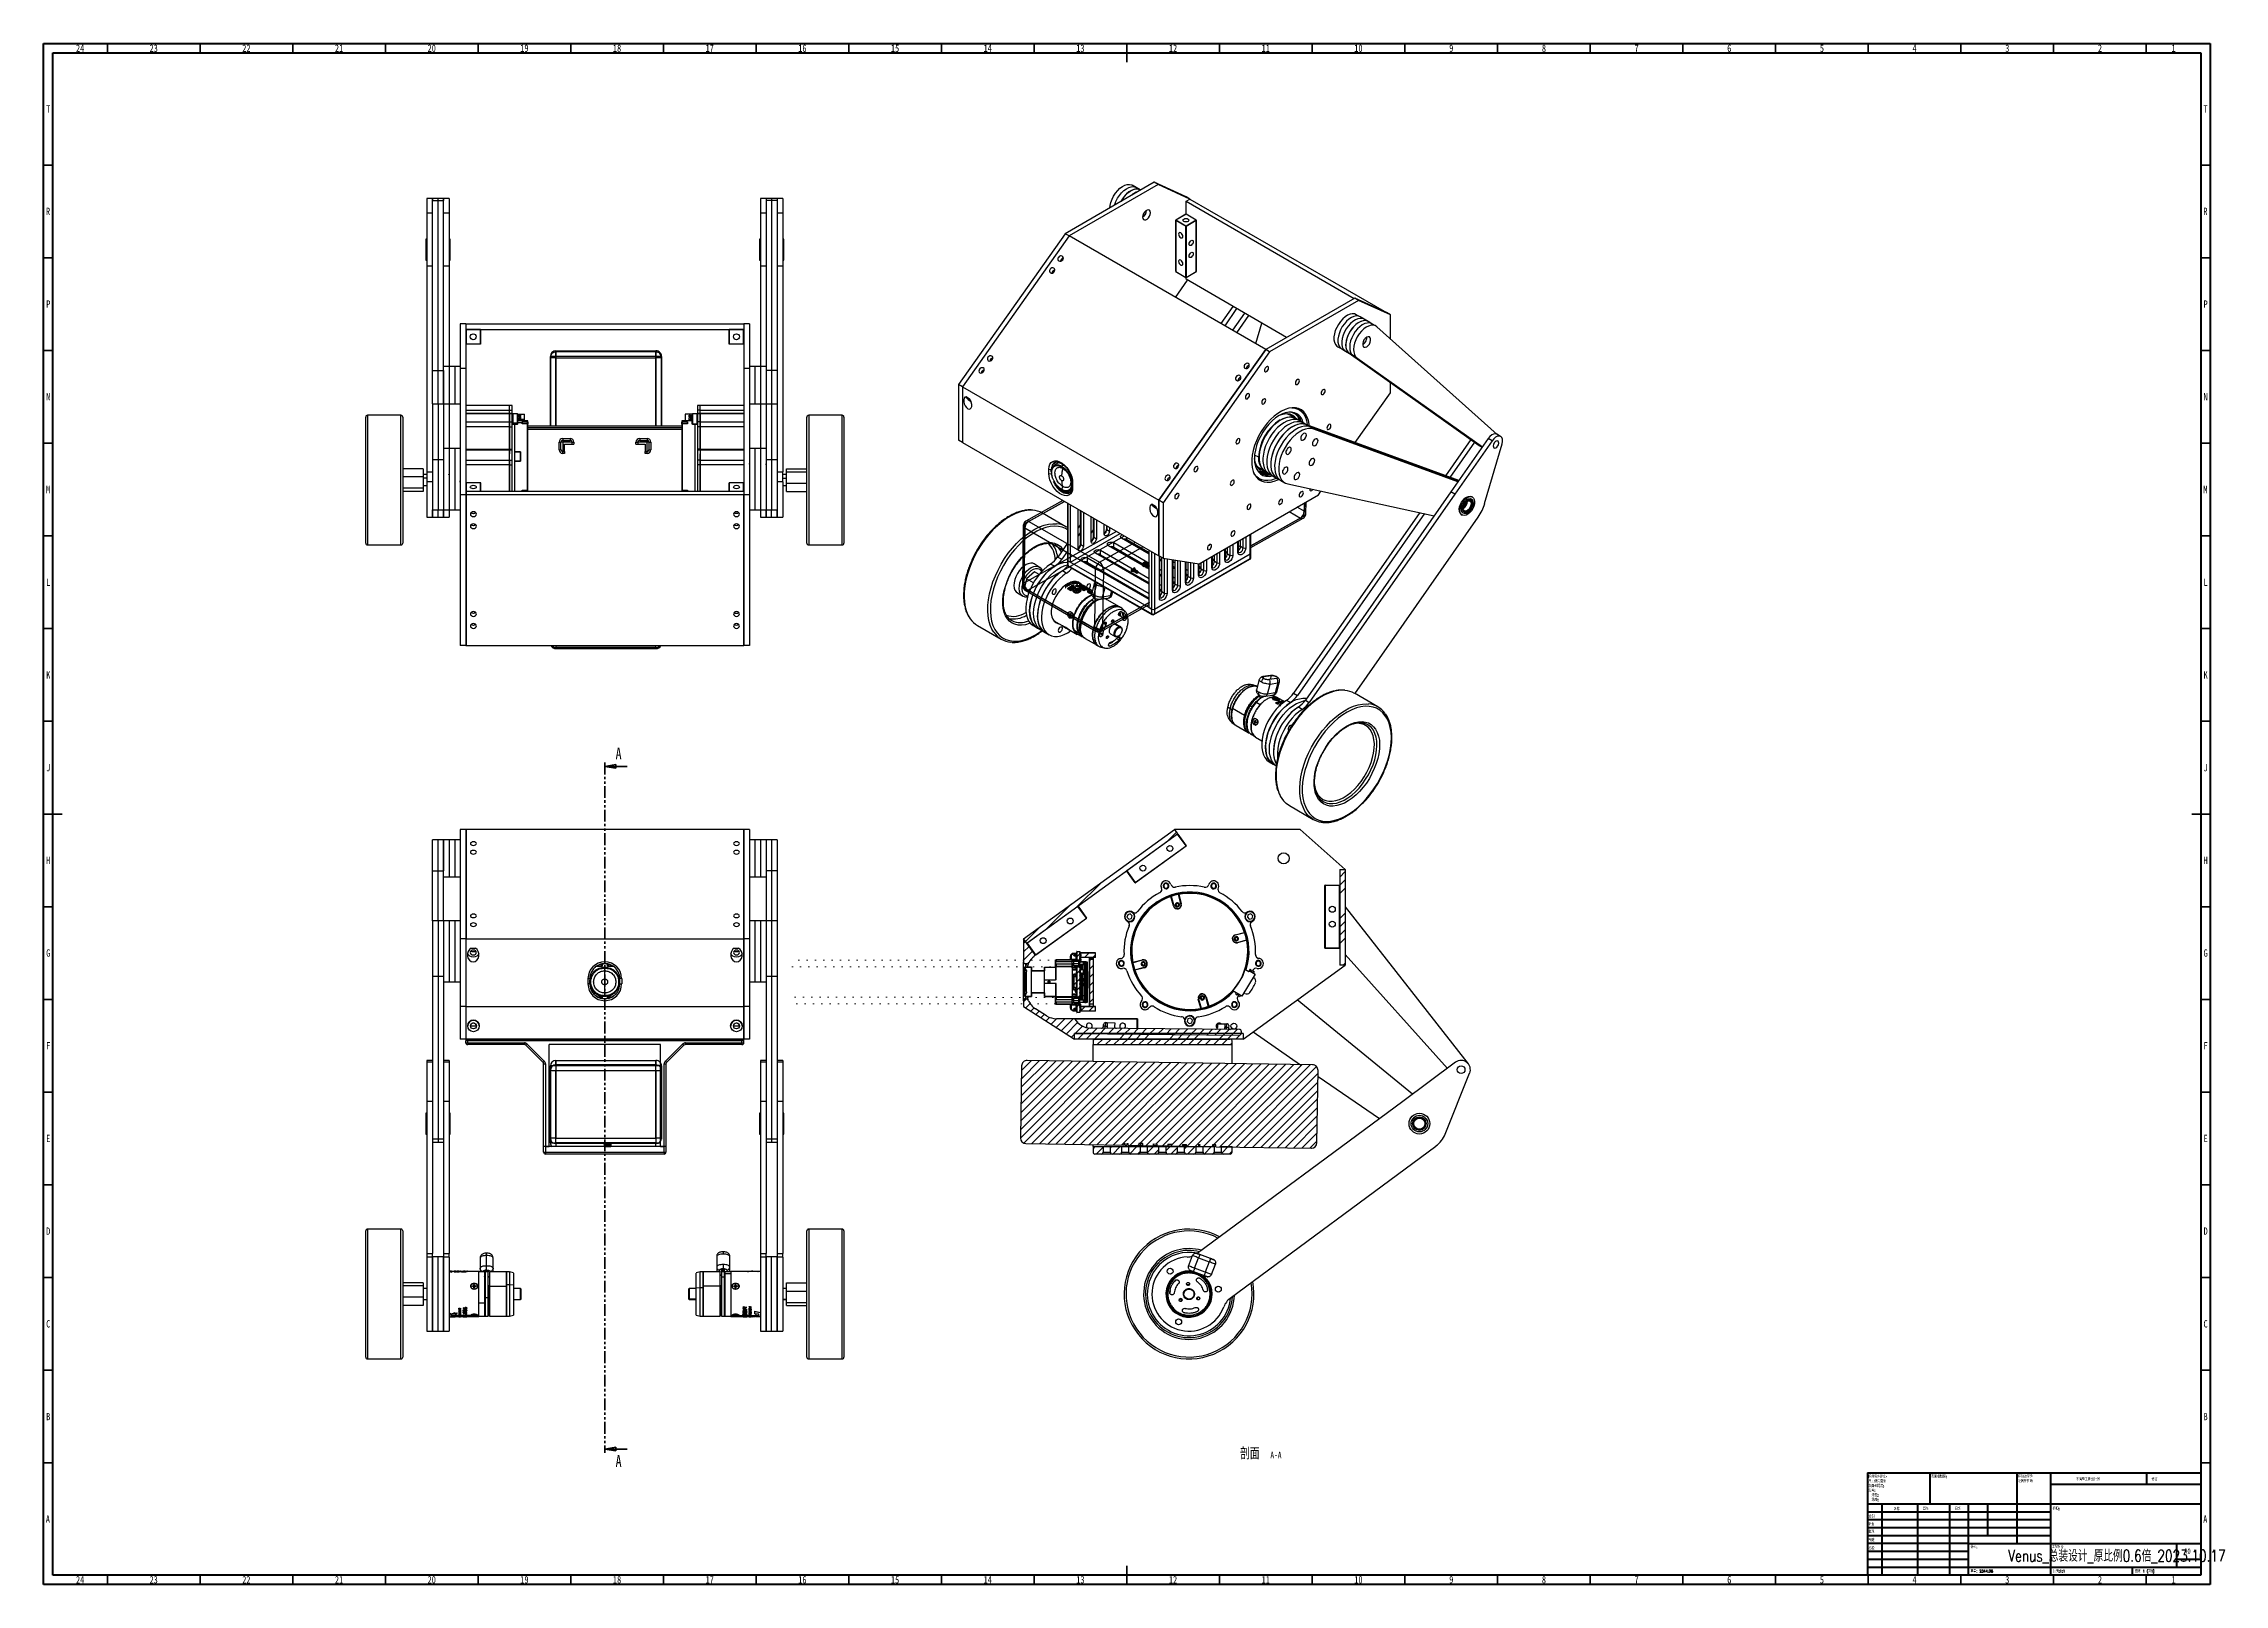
# Model space of a CAD drawing. Header units: millimetres. Extents: x 15 to 1192, y 5 to 836.
import ezdxf

# ---------------------------------------------------------------- set-up
doc = ezdxf.new("R2010")
doc.units = ezdxf.units.MM
doc.linetypes.add('PHANTOM', pattern=[12.7, 6.35, -1.27, 1.27, -1.27, 1.27, -1.27])
doc.styles.add('SLDTEXTSTYLE0', font='TXT', dxfattribs={"width": 0.75})
doc.styles.add('SLDTEXTSTYLE1', font='TXT', dxfattribs={"width": 0.75, "bigfont": 'bigfont'})
doc.styles.add('SLDTEXTSTYLE2', font='TXT', dxfattribs={"width": 0.694444, "bigfont": 'bigfont'})
doc.styles.add('SLDTEXTSTYLE3', font='TXT', dxfattribs={"width": 0.7})

msp = doc.modelspace()

# ---------------------------------------------------------------- texts
at = {"color": 7, "linetype": 'Continuous', "lineweight": 0}
for s, insert, char_height, attachment_point, style in [('24', (34.7, 835.5), 3.97, 2, 'SLDTEXTSTYLE0'), ('23', (74.4, 835.5), 3.97, 2, 'SLDTEXTSTYLE0'), ('22', (124.4, 835.5), 3.97, 2, 'SLDTEXTSTYLE0'), ('21', (174.4, 835.5), 3.97, 2, 'SLDTEXTSTYLE0'), ('20', (224.4, 835.5), 3.97, 2, 'SLDTEXTSTYLE0'), ('19', (274.4, 835.5), 3.97, 2, 'SLDTEXTSTYLE0'), ('18', (324.4, 835.5), 3.97, 2, 'SLDTEXTSTYLE0'), ('16', (424.4, 835.5), 3.97, 2, 'SLDTEXTSTYLE0'), ('13', (574.4, 835.5), 3.97, 2, 'SLDTEXTSTYLE0'), ('12', (624.4, 835.5), 3.97, 2, 'SLDTEXTSTYLE0'), ('10', (724.4, 835.5), 3.97, 2, 'SLDTEXTSTYLE0'), ('9', (774.5, 835.5), 3.97, 2, 'SLDTEXTSTYLE0'), ('8', (824.5, 835.5), 3.97, 2, 'SLDTEXTSTYLE0'), ('6', (924.5, 835.5), 3.97, 2, 'SLDTEXTSTYLE0'), ('3', (1074.5, 835.5), 3.97, 2, 'SLDTEXTSTYLE0'), ('2', (1124.5, 835.5), 3.97, 2, 'SLDTEXTSTYLE0'), ('17', (374.4, 835.5), 3.97, 2, 'SLDTEXTSTYLE0'), ('15', (474.4, 835.5), 3.97, 2, 'SLDTEXTSTYLE0'), ('14', (524.4, 835.5), 3.97, 2, 'SLDTEXTSTYLE0'), ('11', (674.4, 835.5), 3.97, 2, 'SLDTEXTSTYLE0'), ('7', (874.5, 835.5), 3.97, 2, 'SLDTEXTSTYLE0'), ('5', (974.5, 835.5), 3.97, 2, 'SLDTEXTSTYLE0'), ('4', (1024.5, 835.5), 3.97, 2, 'SLDTEXTSTYLE0'), ('1', (1164.2, 835.5), 3.97, 2, 'SLDTEXTSTYLE0'), ('T', (17.5, 802.8), 3.97, 2, 'SLDTEXTSTYLE0'), ('T', (1181.5, 802.8), 3.97, 2, 'SLDTEXTSTYLE0'), ('R', (17.4, 747.5), 3.97, 2, 'SLDTEXTSTYLE0'), ('R', (1181.4, 747.5), 3.97, 2, 'SLDTEXTSTYLE0'), ('P', (17.5, 697.5), 3.97, 2, 'SLDTEXTSTYLE0'), ('P', (1181.5, 697.5), 3.97, 2, 'SLDTEXTSTYLE0'), ('N', (17.5, 647.5), 3.97, 2, 'SLDTEXTSTYLE0'), ('N', (1181.5, 647.5), 3.97, 2, 'SLDTEXTSTYLE0'), ('M', (17.4, 597.5), 3.97, 2, 'SLDTEXTSTYLE0'), ('M', (1181.4, 597.5), 3.97, 2, 'SLDTEXTSTYLE0'), ('L', (17.5, 547.5), 3.97, 2, 'SLDTEXTSTYLE0'), ('L', (1181.5, 547.5), 3.97, 2, 'SLDTEXTSTYLE0'), ('K', (17.5, 497.5), 3.97, 2, 'SLDTEXTSTYLE0'), ('K', (1181.5, 497.5), 3.97, 2, 'SLDTEXTSTYLE0'), ('J', (17.5, 447.5), 3.97, 2, 'SLDTEXTSTYLE0'), ('J', (1181.5, 447.5), 3.97, 2, 'SLDTEXTSTYLE0'), ('H', (17.5, 397.5), 3.97, 2, 'SLDTEXTSTYLE0'), ('H', (1181.5, 397.5), 3.97, 2, 'SLDTEXTSTYLE0'), ('G', (17.5, 347.5), 3.97, 2, 'SLDTEXTSTYLE0'), ('G', (1181.5, 347.5), 3.97, 2, 'SLDTEXTSTYLE0'), ('F', (17.5, 297.5), 3.97, 2, 'SLDTEXTSTYLE0'), ('F', (1181.5, 297.5), 3.97, 2, 'SLDTEXTSTYLE0'), ('E', (17.5, 247.5), 3.97, 2, 'SLDTEXTSTYLE0'), ('E', (1181.5, 247.5), 3.97, 2, 'SLDTEXTSTYLE0'), ('D', (17.5, 197.5), 3.97, 2, 'SLDTEXTSTYLE0'), ('D', (1181.5, 197.5), 3.97, 2, 'SLDTEXTSTYLE0'), ('C', (17.5, 147.5), 3.97, 2, 'SLDTEXTSTYLE0'), ('C', (1181.5, 147.5), 3.97, 2, 'SLDTEXTSTYLE0'), ('B', (17.5, 97.5), 3.97, 2, 'SLDTEXTSTYLE0'), ('B', (1181.5, 97.5), 3.97, 2, 'SLDTEXTSTYLE0'), ('剖面', (665.8, 78.8), 6.35, 2, 'SLDTEXTSTYLE1'), ('A-A', (679.9, 76.5), 3.5, 2, 'SLDTEXTSTYLE3'), ('尺寸使用毫米', (999.6, 61.4), 1.5, 1, 'SLDTEXTSTYLE1'), ('表面粗糙度:', (999.6, 58.9), 1.5, 1, 'SLDTEXTSTYLE1'), ('除非另外指定:', (999.6, 63.9), 1.5, 1, 'SLDTEXTSTYLE1'), ('表面粗糙度:', (1033.4, 63.9), 1.5, 1, 'SLDTEXTSTYLE1'), ('将锐边清除', (1080.3, 64), 1.5, 1, 'SLDTEXTSTYLE1'), ('毛刺并折断', (1080.3, 61.5), 1.5, 1, 'SLDTEXTSTYLE1'), ('不调整工程图比例', (1111.6, 62.5), 1.5, 1, 'SLDTEXTSTYLE1'), ('修订', (1152.3, 62.3), 1.5, 1, 'SLDTEXTSTYLE1'), ('公差:', (999.6, 56.4), 1.5, 1, 'SLDTEXTSTYLE1'), ('线性:', (1001.3, 53.9), 1.5, 1, 'SLDTEXTSTYLE1'), ('角度:', (1001.3, 51.4), 1.5, 1, 'SLDTEXTSTYLE1'), ('A', (17.3, 42.2), 3.97, 2, 'SLDTEXTSTYLE0'), ('绘制', (999.7, 42.4), 1.5, 1, 'SLDTEXTSTYLE1'), ('检查', (999.6, 38.2), 1.5, 1, 'SLDTEXTSTYLE1'), ('名称', (1013.3, 46.5), 1.5, 1, 'SLDTEXTSTYLE1'), ('签名', (1029, 46.6), 1.5, 1, 'SLDTEXTSTYLE1'), ('日期', (1046.2, 46.6), 1.5, 1, 'SLDTEXTSTYLE1'), ('标题:', (1099, 46.6), 1.5, 1, 'SLDTEXTSTYLE1'), ('A', (1181.3, 42.2), 3.97, 2, 'SLDTEXTSTYLE0'), ('批准', (999.6, 34.2), 1.5, 1, 'SLDTEXTSTYLE1'), ('制造', (999.7, 29.7), 1.5, 1, 'SLDTEXTSTYLE1'), ('验检', (999.7, 25.3), 1.5, 1, 'SLDTEXTSTYLE1'), ('材料:', (1054.6, 26), 1.5, 1, 'SLDTEXTSTYLE1'), ('Venus_总装设计_原比例0.6倍_2023.10.17', (1133.6, 23.6), 6.35, 2, 'SLDTEXTSTYLE1'), ('工程图号', (1098.6, 26), 1.5, 1, 'SLDTEXTSTYLE1'), ('A0', (1169.9, 24.4), 2.91, 1, 'SLDTEXTSTYLE0'), ('重量: 2344.06', (1054.6, 12.9), 1.499, 1, 'SLDTEXTSTYLE1'), ('比例:1:1', (1099.1, 12.9), 1.5, 1, 'SLDTEXTSTYLE1'), ('图纸 1 (共1)', (1143.5, 12.9), 1.5, 1, 'SLDTEXTSTYLE2'), ('24', (34.7, 9.5), 3.97, 2, 'SLDTEXTSTYLE0'), ('23', (74.4, 9.5), 3.97, 2, 'SLDTEXTSTYLE0'), ('22', (124.4, 9.5), 3.97, 2, 'SLDTEXTSTYLE0'), ('21', (174.4, 9.5), 3.97, 2, 'SLDTEXTSTYLE0'), ('20', (224.4, 9.5), 3.97, 2, 'SLDTEXTSTYLE0'), ('19', (274.4, 9.5), 3.97, 2, 'SLDTEXTSTYLE0'), ('18', (324.4, 9.5), 3.97, 2, 'SLDTEXTSTYLE0'), ('17', (374.4, 9.5), 3.97, 2, 'SLDTEXTSTYLE0'), ('16', (424.4, 9.5), 3.97, 2, 'SLDTEXTSTYLE0'), ('15', (474.4, 9.5), 3.97, 2, 'SLDTEXTSTYLE0'), ('14', (524.4, 9.5), 3.97, 2, 'SLDTEXTSTYLE0'), ('13', (574.4, 9.5), 3.97, 2, 'SLDTEXTSTYLE0'), ('12', (624.4, 9.5), 3.97, 2, 'SLDTEXTSTYLE0'), ('11', (674.4, 9.5), 3.97, 2, 'SLDTEXTSTYLE0'), ('10', (724.4, 9.5), 3.97, 2, 'SLDTEXTSTYLE0'), ('9', (774.5, 9.5), 3.97, 2, 'SLDTEXTSTYLE0'), ('8', (824.5, 9.5), 3.97, 2, 'SLDTEXTSTYLE0'), ('7', (874.5, 9.5), 3.97, 2, 'SLDTEXTSTYLE0'), ('6', (924.5, 9.5), 3.97, 2, 'SLDTEXTSTYLE0'), ('5', (974.5, 9.5), 3.97, 2, 'SLDTEXTSTYLE0'), ('4', (1024.5, 9.5), 3.97, 2, 'SLDTEXTSTYLE0'), ('3', (1074.5, 9.5), 3.97, 2, 'SLDTEXTSTYLE0'), ('2', (1124.5, 9.5), 3.97, 2, 'SLDTEXTSTYLE0'), ('1', (1164.2, 9.5), 3.97, 2, 'SLDTEXTSTYLE0')]:
    msp.add_mtext(s, dxfattribs=dict(at, insert=insert, char_height=char_height, attachment_point=attachment_point, style=style))
at = {"color": 7, "linetype": 'Continuous', "char_height": 6.35, "attachment_point": 1, "style": 'SLDTEXTSTYLE0'}
for insert in [(323.6, 456.3), (323.6, 74.7)]:
    msp.add_mtext('A', dxfattribs=dict(at, insert=insert))

# ---------------------------------------------------------------- blocks, each defined once
blk = doc.blocks.new('_Closed')
at = {"color": 0, "linetype": 'ByBlock', "lineweight": -2}
for p, q in [((-1, 0.166667), (0, 0)), ((-1, 0.166667), (-1, -0.166667)), ((0, 0), (-1, -0.166667)), ((0, 0), (-1, 0))]:
    blk.add_line(p, q, dxfattribs=at)

# ---------------------------------------------------------------- hatches: boundary and pattern name
at = {"linetype": 'Continuous', "lineweight": 18}
h = msp.add_hatch(dxfattribs=at)
h.set_pattern_fill('ANSI34', style=0)
h.paths.add_polyline_path([(543.7, 353.2), (545.5, 350.8), (626.8, 409.8), (625.1, 412.2)], flags=0)
h = msp.add_hatch(dxfattribs=at)
h.set_pattern_fill('ANSI34', style=0)
h.paths.add_polyline_path([(717.3, 390.6), (714.3, 390.6), (714.3, 339), (717.3, 339)], flags=0)
h = msp.add_hatch(dxfattribs=at)
h.set_pattern_fill('ANSI31', style=0)
edge = h.paths.add_edge_path(flags=0)
edge.add_arc((548.8, 344.6), 1, 307.5994, 395.9451)
edge.add_line((549.6, 345.1), (543.7, 353.2))
edge.add_line((543.7, 353.2), (543.7, 340.8))
edge.add_arc((544.7, 340.8), 1, 180, 270)
edge.add_line((544.7, 339.8), (545.7, 339.8))
edge.add_arc((545.7, 340.8), 1, 270, 333.2355)
edge.add_arc((555.5, 335.8), 10, 127.5994, 153.2355, ccw=False)
h = msp.add_hatch(dxfattribs=at)
h.set_pattern_fill('ANSI31', style=0)
edge = h.paths.add_edge_path(flags=0)
edge.add_line((572.4, 346.4), (572.4, 341.6))
edge.add_ellipse((418.5, 339.9), major_axis=(-2091, 0), ratio=0.000837, start_angle=265.7352, end_angle=265.7791, ccw=False)
edge.add_line((574, 341.6), (574, 346.4))
edge.add_line((574, 346.4), (572.4, 346.4))
h = msp.add_hatch(dxfattribs=at)
h.set_pattern_fill('ANSI31', style=0)
edge = h.paths.add_edge_path(flags=0)
edge.add_line((570.6, 341.4), (570.6, 341))
edge.add_spline(control_points=[(570.6, 341), (570.9, 341), (571.2, 341), (571.5, 341), (571.7, 341), (572, 341), (572.3, 341), (572.7, 341), (573, 341), (573.4, 341)], knot_values=[0, 0, 0, 0, 0.00084, 0.00084, 0.00084, 0.001681, 0.001681, 0.001681, 0.002781, 0.002781, 0.002781, 0.002781], weights=[1, 1, 1, 1, 1, 1, 1, 1, 1, 1], degree=3, periodic=0)
edge.add_line((573.4, 341), (573.4, 341.4))
edge.add_spline(control_points=[(573.4, 341.4), (573, 341.4), (572.5, 341.4), (572.1, 341.4), (571.9, 341.4), (571.6, 341.4), (571.4, 341.4), (571.1, 341.4), (570.9, 341.4), (570.6, 341.4)], knot_values=[0, 0, 0, 0, 0.001281, 0.001281, 0.001281, 0.002031, 0.002031, 0.002031, 0.002781, 0.002781, 0.002781, 0.002781], weights=[1, 1, 1, 1, 1, 1, 1, 1, 1, 1], degree=3, periodic=0)
h = msp.add_hatch(dxfattribs=at)
h.set_pattern_fill('ANSI31', style=0)
h.paths.add_polyline_path([(574.1, 345.1), (574.6, 345.1), (574.6, 343.6), (574.1, 343.6), (574.1, 343.1), (582.5, 343.1), (582.5, 345.6), (574.1, 345.6)], flags=0)
h = msp.add_hatch(dxfattribs=at)
h.set_pattern_fill('ANSI31', style=0)
h.paths.add_polyline_path([(579.4, 342.8), (579.4, 316.8), (581.4, 316.8), (581.4, 342.8)], flags=0)
h = msp.add_hatch(dxfattribs=at)
h.set_pattern_fill('ANSI31', style=0)
h.paths.add_polyline_path([(579.4, 342), (579.4, 318.2), (581.4, 318.2), (581.4, 342)], flags=0)
h = msp.add_hatch(dxfattribs=at)
h.set_pattern_fill('ANSI31', style=0)
edge = h.paths.add_edge_path(flags=0)
edge.add_line((574, 321.6), (574, 338.1))
edge.add_ellipse((418.5, 339.9), major_axis=(-2091, 0), ratio=0.000837, start_angle=94.2209, end_angle=94.2648, ccw=False)
edge.add_line((572.4, 338.1), (572.4, 321.6))
edge.add_ellipse((418.5, 319.9), major_axis=(-2091, 0), ratio=0.000837, start_angle=265.7352, end_angle=265.7791, ccw=False)
h = msp.add_hatch(dxfattribs=at)
h.set_pattern_fill('ANSI31', style=0)
edge = h.paths.add_edge_path(flags=0)
edge.add_line((570.6, 338.8), (570.6, 338.4))
edge.add_spline(control_points=[(570.6, 338.4), (571, 338.4), (571.5, 338.4), (571.9, 338.4), (572.1, 338.4), (572.4, 338.4), (572.6, 338.4), (572.9, 338.4), (573.1, 338.4), (573.4, 338.4)], knot_values=[0, 0, 0, 0, 0.001281, 0.001281, 0.001281, 0.002031, 0.002031, 0.002031, 0.002781, 0.002781, 0.002781, 0.002781], weights=[1, 1, 1, 1, 1, 1, 1, 1, 1, 1], degree=3, periodic=0)
edge.add_line((573.4, 338.4), (573.4, 338.8))
edge.add_spline(control_points=[(573.4, 338.8), (573.1, 338.8), (572.8, 338.8), (572.6, 338.8), (572.3, 338.8), (572, 338.8), (571.7, 338.8), (571.4, 338.8), (571, 338.8), (570.6, 338.8)], knot_values=[0, 0, 0, 0, 0.00084, 0.00084, 0.00084, 0.001681, 0.001681, 0.001681, 0.002781, 0.002781, 0.002781, 0.002781], weights=[1, 1, 1, 1, 1, 1, 1, 1, 1, 1], degree=3, periodic=0)
h = msp.add_hatch(dxfattribs=at)
h.set_pattern_fill('ANSI31', style=0)
h.paths.add_polyline_path([(572.3, 334.3), (570.9, 334.3), (570.8, 334.2), (570.8, 333.8), (572, 333.8), (572, 332.6), (570.8, 332.6), (570.8, 327.1), (572, 327.1), (572, 325.9), (570.8, 325.9), (570.8, 325.5), (570.9, 325.4), (572.3, 325.4)], flags=0)
h = msp.add_hatch(dxfattribs=at)
h.set_pattern_fill('ANSI31', style=0)
edge = h.paths.add_edge_path(flags=0)
edge.add_line((576.2, 331), (576.2, 330.9))
edge.add_line((576.2, 330.9), (576.2, 330.9))
edge.add_line((576.2, 330.9), (576.2, 330.9))
edge.add_line((576.2, 330.9), (576.2, 330.9))
edge.add_line((576.2, 330.9), (576.2, 330.8))
edge.add_spline(control_points=[(576.2, 330.8), (576.2, 330.8), (576.2, 330.8), (576.2, 330.8), (576.2, 330.8), (576.2, 330.8), (576.2, 330.8)], knot_values=[0, 0, 0, 0, 0.000003, 0.000003, 0.000003, 0.000005, 0.000005, 0.000005, 0.000005], weights=[1, 1, 1, 1, 1, 1, 1], degree=3, periodic=0)
edge.add_line((576.2, 330.8), (576.2, 330.7))
edge.add_spline(control_points=[(576.2, 330.7), (576.2, 330.7), (576.2, 330.7), (576.2, 330.7), (576.2, 330.7), (576.2, 330.7), (576.2, 330.7), (576.2, 330.7), (576.2, 330.7), (576.2, 330.7)], knot_values=[0, 0, 0, 0, 0.000003, 0.000003, 0.000003, 0.000004, 0.000004, 0.000004, 0.000005, 0.000005, 0.000005, 0.000005], weights=[1, 1, 1, 1, 1, 1, 1, 1, 1, 1], degree=3, periodic=0)
edge.add_line((576.2, 330.7), (576.2, 330.7))
edge.add_spline(control_points=[(576.2, 330.7), (576.2, 330.7), (576.2, 330.7), (576.2, 330.7), (576.2, 330.7), (576.2, 330.7), (576.2, 330.7), (576.2, 330.7), (576.2, 330.7), (576.2, 330.7)], knot_values=[0, 0, 0, 0, 0.000001, 0.000001, 0.000001, 0.000003, 0.000003, 0.000003, 0.000005, 0.000005, 0.000005, 0.000005], weights=[1, 1, 1, 1, 1, 1, 1, 1, 1, 1], degree=3, periodic=0)
edge.add_line((576.2, 330.7), (576.2, 330.7))
edge.add_spline(control_points=[(576.2, 330.7), (576.2, 330.7), (576.2, 330.7), (576.2, 330.7), (576.2, 330.7), (576.2, 330.7), (576.2, 330.7)], knot_values=[0, 0, 0, 0, 0.000003, 0.000003, 0.000003, 0.000005, 0.000005, 0.000005, 0.000005], weights=[1, 1, 1, 1, 1, 1, 1], degree=3, periodic=0)
edge.add_line((576.2, 330.7), (576.2, 330.6))
edge.add_ellipse((576.2, 330.6), major_axis=(0.07, 0), ratio=1, start_angle=180.009, end_angle=270.009)
edge.add_line((576.2, 330.6), (576.6, 330.6))
edge.add_ellipse((576.6, 330.6), major_axis=(0.07, 0), ratio=1, start_angle=270.009, end_angle=360)
edge.add_line((576.7, 330.6), (576.7, 331))
edge.add_ellipse((576.6, 331), major_axis=(-0.07, 0), ratio=1, start_angle=180.009, end_angle=270.009)
edge.add_line((576.6, 331.1), (576.2, 331.1))
edge.add_ellipse((576.2, 331), major_axis=(-0.07, 0), ratio=1, start_angle=270.009, end_angle=360)
h = msp.add_hatch(dxfattribs=at)
h.set_pattern_fill('ANSI31', style=0)
edge = h.paths.add_edge_path(flags=0)
edge.add_ellipse((576.3, 332), major_axis=(0.02, 0), ratio=1, start_angle=90.006, end_angle=180.006)
edge.add_line((576.3, 332), (576.3, 331.5))
edge.add_ellipse((576.3, 331.5), major_axis=(0.02, 0), ratio=1, start_angle=180.006, end_angle=270.006)
edge.add_line((576.3, 331.5), (576.6, 331.5))
edge.add_line((576.6, 331.5), (576.6, 332))
edge.add_line((576.6, 332), (576.3, 332))
h = msp.add_hatch(dxfattribs=at)
h.set_pattern_fill('ANSI31', style=0)
edge = h.paths.add_edge_path(flags=0)
edge.add_spline(control_points=[(576.6, 334.4), (576.6, 334.3), (576.6, 334.3), (576.6, 334.3), (576.6, 334.2), (576.6, 334.2), (576.6, 334.2)], knot_values=[0, 0, 0, 0, 0.00011, 0.00011, 0.00011, 0.00022, 0.00022, 0.00022, 0.00022], weights=[1, 1, 1, 1, 1, 1, 1], degree=3, periodic=0)
edge.add_spline(control_points=[(576.6, 334.2), (576.6, 334.1), (576.6, 334.1), (576.6, 334.1), (576.6, 334.1), (576.6, 334.1), (576.6, 334.1), (576.7, 334.1), (576.7, 334.1), (576.7, 334.1)], knot_values=[0, 0, 0, 0, 0.000021, 0.000021, 0.000021, 0.000043, 0.000043, 0.000043, 0.000057, 0.000057, 0.000057, 0.000057], weights=[1, 1, 1, 1, 1, 1, 1, 1, 1, 1], degree=3, periodic=0)
edge.add_line((576.7, 334.1), (576.7, 334.4))
edge.add_spline(control_points=[(576.7, 334.4), (576.7, 334.4), (576.7, 334.4), (576.7, 334.4), (576.7, 334.4), (576.6, 334.4), (576.6, 334.4), (576.6, 334.4), (576.6, 334.4), (576.6, 334.4), (576.6, 334.4), (576.6, 334.4), (576.6, 334.4)], knot_values=[0.000058, 0.000058, 0.000058, 0.000058, 0.000061, 0.000061, 0.000061, 0.000087, 0.000087, 0.000087, 0.000112, 0.000112, 0.000112, 0.000115, 0.000115, 0.000115, 0.000115], weights=[1, 1, 1, 1, 1, 1, 1, 1, 1, 1, 1, 1, 1], degree=3, periodic=0)
h = msp.add_hatch(dxfattribs=at)
h.set_pattern_fill('ANSI31', style=0)
h.paths.add_polyline_path([(576.7, 340.8), (576.7, 318.8), (577.5, 318.8), (577.5, 340.8)], flags=0)
h = msp.add_hatch(dxfattribs=at)
h.set_pattern_fill('ANSI31', style=0)
h.paths.add_polyline_path([(577.5, 335.6), (577.5, 326.6), (578.4, 326.6), (578.4, 335.6)], flags=0)
h = msp.add_hatch(dxfattribs=at)
h.set_pattern_fill('ANSI31', style=0)
edge = h.paths.add_edge_path(flags=0)
edge.add_line((574, 313.4), (574, 318.1))
edge.add_ellipse((418.5, 319.9), major_axis=(-2091, 0), ratio=0.000837, start_angle=94.2209, end_angle=94.2648, ccw=False)
edge.add_line((572.4, 318.1), (572.4, 313.4))
edge.add_line((572.4, 313.4), (574, 313.4))
h = msp.add_hatch(dxfattribs=at)
h.set_pattern_fill('ANSI31', style=0)
edge = h.paths.add_edge_path(flags=0)
edge.add_line((661.2, 302.3), (661.2, 303.3))
edge.add_arc((660.2, 303.3), 1, 359.4791, 449.4791)
edge.add_line((660.3, 304.3), (579.9, 305))
edge.add_arc((580, 315), 10, 209.4753, 269.4791, ccw=False)
edge.add_line((571.3, 310.1), (561.5, 310.1))
edge.add_arc((561.5, 320.1), 10, 237.6002, 270, ccw=False)
edge.add_line((556.1, 311.7), (550.1, 315.5))
edge.add_arc((555.5, 323.9), 10, 201.9801, 237.6002, ccw=False)
edge.add_arc((545.3, 319.8), 1, 21.9801, 90)
edge.add_line((545.3, 320.8), (544.7, 320.8))
edge.add_arc((544.7, 319.8), 1, 90, 180)
edge.add_line((543.7, 319.8), (543.7, 316.6))
edge.add_line((543.7, 316.6), (571.2, 299.1))
edge.add_line((571.2, 299.1), (571.2, 302.1))
edge.add_line((571.2, 302.1), (660.2, 301.3))
edge.add_arc((660.2, 302.3), 1, 269.4791, 359.4791)
h = msp.add_hatch(dxfattribs=at)
h.set_pattern_fill('ANSI31', style=0)
edge = h.paths.add_edge_path(flags=0)
edge.add_line((570.6, 321.4), (570.6, 321))
edge.add_spline(control_points=[(570.6, 321), (570.9, 321), (571.2, 321), (571.5, 321), (571.7, 321), (572, 321), (572.3, 321), (572.7, 321), (573, 321), (573.4, 321)], knot_values=[0, 0, 0, 0, 0.00084, 0.00084, 0.00084, 0.001681, 0.001681, 0.001681, 0.002781, 0.002781, 0.002781, 0.002781], weights=[1, 1, 1, 1, 1, 1, 1, 1, 1, 1], degree=3, periodic=0)
edge.add_line((573.4, 321), (573.4, 321.4))
edge.add_spline(control_points=[(573.4, 321.4), (573, 321.4), (572.5, 321.4), (572.1, 321.4), (571.9, 321.4), (571.6, 321.4), (571.4, 321.4), (571.1, 321.4), (570.9, 321.4), (570.6, 321.4)], knot_values=[0, 0, 0, 0, 0.001281, 0.001281, 0.001281, 0.002031, 0.002031, 0.002031, 0.002781, 0.002781, 0.002781, 0.002781], weights=[1, 1, 1, 1, 1, 1, 1, 1, 1, 1], degree=3, periodic=0)
h = msp.add_hatch(dxfattribs=at)
h.set_pattern_fill('ANSI31', style=0)
edge = h.paths.add_edge_path(flags=0)
edge.add_line((570.6, 318.8), (570.6, 318.4))
edge.add_spline(control_points=[(570.6, 318.4), (571, 318.4), (571.5, 318.4), (571.9, 318.4), (572.1, 318.4), (572.4, 318.4), (572.6, 318.4), (572.9, 318.4), (573.1, 318.4), (573.4, 318.4)], knot_values=[0, 0, 0, 0, 0.001281, 0.001281, 0.001281, 0.002031, 0.002031, 0.002031, 0.002781, 0.002781, 0.002781, 0.002781], weights=[1, 1, 1, 1, 1, 1, 1, 1, 1, 1], degree=3, periodic=0)
edge.add_line((573.4, 318.4), (573.4, 318.8))
edge.add_spline(control_points=[(573.4, 318.8), (573.1, 318.8), (572.8, 318.8), (572.6, 318.8), (572.3, 318.8), (572, 318.8), (571.7, 318.8), (571.4, 318.8), (571, 318.8), (570.6, 318.8)], knot_values=[0, 0, 0, 0, 0.00084, 0.00084, 0.00084, 0.001681, 0.001681, 0.001681, 0.002781, 0.002781, 0.002781, 0.002781], weights=[1, 1, 1, 1, 1, 1, 1, 1, 1, 1], degree=3, periodic=0)
h = msp.add_hatch(dxfattribs=at)
h.set_pattern_fill('ANSI31', style=0)
h.paths.add_polyline_path([(577.5, 324.3), (577.5, 319.3), (578.2, 319.3), (578.2, 324.3)], flags=0)
h = msp.add_hatch(dxfattribs=at)
h.set_pattern_fill('ANSI31', style=0)
h.paths.add_polyline_path([(574.1, 316.1), (574.6, 316.1), (574.6, 314.6), (574.1, 314.6), (574.1, 314.1), (582.5, 314.1), (582.5, 316.6), (574.1, 316.6)], flags=0)
h = msp.add_hatch(dxfattribs=at)
h.set_pattern_fill('ANSI34', style=0)
h.paths.add_polyline_path([(662.2, 299.1), (662.2, 302.1), (571.2, 302.1), (571.2, 299.1)], flags=0)
h = msp.add_hatch(dxfattribs=at)
h.set_pattern_fill('ANSI31', style=0)
edge = h.paths.add_edge_path(flags=0)
edge.add_arc((582.2, 298.1), 1, 90, 180)
edge.add_line((581.2, 298.1), (581.2, 296.1))
edge.add_line((581.2, 296.1), (656.2, 296.1))
edge.add_line((656.2, 296.1), (656.2, 298.1))
edge.add_arc((655.2, 298.1), 1, 0, 90)
edge.add_line((655.2, 299.1), (582.2, 299.1))
h = msp.add_hatch(dxfattribs=at)
h.set_pattern_fill('ANSI31', style=0)
edge = h.paths.add_edge_path(flags=0)
edge.add_line((606, 242.7), (608, 242.7))
edge.add_line((608, 242.7), (608, 241.7))
edge.add_line((608, 241.7), (613.7, 241.6))
edge.add_line((613.7, 241.6), (613.7, 242.6))
edge.add_line((613.7, 242.6), (615.8, 242.5))
edge.add_line((615.8, 242.5), (615.8, 241.5))
edge.add_line((615.8, 241.5), (621.6, 241.5))
edge.add_line((621.6, 241.5), (621.6, 242.5))
edge.add_line((621.6, 242.5), (623.8, 242.4))
edge.add_line((623.8, 242.4), (623.8, 241.4))
edge.add_line((623.8, 241.4), (629.5, 241.3))
edge.add_line((629.5, 241.3), (629.5, 242.3))
edge.add_line((629.5, 242.3), (631.7, 242.3))
edge.add_line((631.7, 242.3), (631.7, 241.3))
edge.add_line((631.7, 241.3), (638.1, 241.2))
edge.add_line((638.1, 241.2), (638.1, 242.2))
edge.add_line((638.1, 242.2), (638.9, 242.2))
edge.add_line((638.9, 242.2), (638.8, 241.2))
edge.add_line((638.8, 241.2), (645.6, 241.1))
edge.add_line((645.6, 241.1), (645.6, 242.1))
edge.add_line((645.6, 242.1), (647.5, 242))
edge.add_line((647.5, 242), (647.5, 241))
edge.add_line((647.5, 241), (699, 240.2))
edge.add_arc((699, 243.2), 3, 269.1029, 359.1029)
edge.add_line((702, 243.2), (702.6, 282.2))
edge.add_arc((699.6, 282.2), 3, 359.1029, 449.1029)
edge.add_line((699.7, 285.2), (545.7, 287.6))
edge.add_arc((545.7, 284.6), 3, 89.1029, 179.1029)
edge.add_line((542.7, 284.7), (542, 245.7))
edge.add_arc((545, 245.7), 3, 179.1029, 269.1029)
edge.add_line((545, 242.7), (597.9, 241.8))
edge.add_line((597.9, 241.8), (597.9, 242.8))
edge.add_line((597.9, 242.8), (598.5, 242.8))
edge.add_line((598.5, 242.8), (598.5, 241.8))
edge.add_line((598.5, 241.8), (599.5, 241.8))
edge.add_line((599.5, 241.8), (599.5, 242.8))
edge.add_line((599.5, 242.8), (600.1, 242.8))
edge.add_line((600.1, 242.8), (600.1, 241.8))
edge.add_line((600.1, 241.8), (606, 241.7))
edge.add_line((606, 241.7), (606, 242.7))
h = msp.add_hatch(dxfattribs=at)
h.set_pattern_fill('ANSI31', style=0)
edge = h.paths.add_edge_path(flags=0)
edge.add_line((586.6, 241.1), (581.2, 241.1))
edge.add_line((581.2, 241.1), (581.2, 238.1))
edge.add_arc((582.2, 238.1), 1, 180, 270)
edge.add_line((582.2, 237.1), (585.6, 237.1))
edge.add_arc((585.6, 238.1), 1, 270, 360)
edge.add_line((586.6, 238.1), (586.6, 241.1))
h = msp.add_hatch(dxfattribs=at)
h.set_pattern_fill('ANSI31', style=0)
edge = h.paths.add_edge_path(flags=0)
edge.add_line((590.6, 241.1), (590.6, 238.1))
edge.add_arc((591.6, 238.1), 1, 180, 270)
edge.add_line((591.6, 237.1), (595.6, 237.1))
edge.add_arc((595.6, 238.1), 1, 270, 360)
edge.add_line((596.6, 238.1), (596.6, 241.1))
edge.add_line((596.6, 241.1), (590.6, 241.1))
h = msp.add_hatch(dxfattribs=at)
h.set_pattern_fill('ANSI31', style=0)
edge = h.paths.add_edge_path(flags=0)
edge.add_line((600.6, 241.1), (600.6, 238.1))
edge.add_arc((601.6, 238.1), 1, 180, 270)
edge.add_line((601.6, 237.1), (605.6, 237.1))
edge.add_arc((605.6, 238.1), 1, 270, 360)
edge.add_line((606.6, 238.1), (606.6, 241.1))
edge.add_line((606.6, 241.1), (600.6, 241.1))
h = msp.add_hatch(dxfattribs=at)
h.set_pattern_fill('ANSI31', style=0)
edge = h.paths.add_edge_path(flags=0)
edge.add_line((610.6, 241.1), (610.6, 238.1))
edge.add_arc((611.6, 238.1), 1, 180, 270)
edge.add_line((611.6, 237.1), (615.6, 237.1))
edge.add_arc((615.6, 238.1), 1, 270, 360)
edge.add_line((616.6, 238.1), (616.6, 241.1))
edge.add_line((616.6, 241.1), (610.6, 241.1))
h = msp.add_hatch(dxfattribs=at)
h.set_pattern_fill('ANSI31', style=0)
edge = h.paths.add_edge_path(flags=0)
edge.add_line((626.6, 238.1), (626.6, 241.1))
edge.add_line((626.6, 241.1), (620.6, 241.1))
edge.add_line((620.6, 241.1), (620.6, 238.1))
edge.add_arc((621.6, 238.1), 1, 180, 270)
edge.add_line((621.6, 237.1), (625.6, 237.1))
edge.add_arc((625.6, 238.1), 1, 270, 360)
h = msp.add_hatch(dxfattribs=at)
h.set_pattern_fill('ANSI31', style=0)
edge = h.paths.add_edge_path(flags=0)
edge.add_line((636.6, 238.1), (636.6, 241.1))
edge.add_line((636.6, 241.1), (630.6, 241.1))
edge.add_line((630.6, 241.1), (630.6, 238.1))
edge.add_arc((631.6, 238.1), 1, 180, 270)
edge.add_line((631.6, 237.1), (635.6, 237.1))
edge.add_arc((635.6, 238.1), 1, 270, 360)
h = msp.add_hatch(dxfattribs=at)
h.set_pattern_fill('ANSI31', style=0)
edge = h.paths.add_edge_path(flags=0)
edge.add_line((646.6, 238.1), (646.6, 241.1))
edge.add_line((646.6, 241.1), (640.6, 241.1))
edge.add_line((640.6, 241.1), (640.6, 238.1))
edge.add_arc((641.6, 238.1), 1, 180, 270)
edge.add_line((641.6, 237.1), (645.6, 237.1))
edge.add_arc((645.6, 238.1), 1, 270, 360)
h = msp.add_hatch(dxfattribs=at)
h.set_pattern_fill('ANSI31', style=0)
edge = h.paths.add_edge_path(flags=0)
edge.add_arc((655.2, 238.1), 1, 270, 360)
edge.add_line((656.2, 238.1), (656.2, 241.1))
edge.add_line((656.2, 241.1), (650.6, 241.1))
edge.add_line((650.6, 241.1), (650.6, 238.1))
edge.add_arc((651.6, 238.1), 1, 180, 270)
edge.add_line((651.6, 237.1), (655.2, 237.1))

# ---------------------------------------------------------------- linework, layer by layer
at = {"color": 7, "linetype": 'Continuous', "lineweight": 70}
for p, q in [((15, 5), (15, 836)), ((15, 836), (1184, 836)), ((1184, 836), (1184, 5)), ((20, 10), (20, 831)), ((20, 831), (1179, 831)), ((1179, 831), (1179, 10)), ((1184, 5), (15, 5)), ((1179, 10), (20, 10))]:
    msp.add_line(p, q, dxfattribs=at)
at = {"color": 7, "linetype": 'Continuous', "lineweight": 35}
for p, q in [((49.5, 831), (49.5, 836)), ((99.5, 831), (99.5, 836)), ((149.5, 831), (149.5, 836)), ((199.5, 831), (199.5, 836)), ((249.5, 831), (249.5, 836)), ((299.5, 831), (299.5, 836)), ((349.5, 831), (349.5, 836)), ((399.5, 831), (399.5, 836)), ((449.5, 831), (449.5, 836)), ((499.5, 831), (499.5, 836)), ((549.5, 831), (549.5, 836)), ((599.5, 836), (599.5, 826)), ((599.5, 831), (599.5, 836)), ((649.5, 831), (649.5, 836)), ((699.5, 831), (699.5, 836)), ((749.5, 831), (749.5, 836)), ((799.5, 831), (799.5, 836)), ((849.5, 831), (849.5, 836)), ((899.5, 831), (899.5, 836)), ((949.5, 831), (949.5, 836)), ((999.5, 831), (999.5, 836)), ((1049.5, 831), (1049.5, 836)), ((1099.5, 831), (1099.5, 836)), ((1149.5, 831), (1149.5, 836)), ((20, 770.5), (15, 770.5)), ((1179, 770.5), (1184, 770.5)), ((20, 720.5), (15, 720.5)), ((1179, 720.5), (1184, 720.5)), ((20, 670.5), (15, 670.5)), ((1179, 670.5), (1184, 670.5)), ((20, 620.5), (15, 620.5)), ((1179, 620.5), (1184, 620.5)), ((20, 570.5), (15, 570.5)), ((1179, 570.5), (1184, 570.5)), ((20, 520.5), (15, 520.5)), ((1179, 520.5), (1184, 520.5)), ((20, 470.5), (15, 470.5)), ((1179, 470.5), (1184, 470.5)), ((329.8, 446.2), (317.8, 446.2)), ((15, 420.5), (25, 420.5)), ((20, 420.5), (15, 420.5)), ((1184, 420.5), (1174, 420.5)), ((1179, 420.5), (1184, 420.5)), ((20, 370.5), (15, 370.5)), ((1179, 370.5), (1184, 370.5)), ((20, 320.5), (15, 320.5)), ((1179, 320.5), (1184, 320.5)), ((20, 270.5), (15, 270.5)), ((1179, 270.5), (1184, 270.5)), ((20, 220.5), (15, 220.5)), ((1179, 220.5), (1184, 220.5)), ((20, 170.5), (15, 170.5)), ((1179, 170.5), (1184, 170.5)), ((20, 120.5), (15, 120.5)), ((1179, 120.5), (1184, 120.5)), ((329.8, 78), (317.8, 78)), ((20, 70.5), (15, 70.5)), ((1179, 70.5), (1184, 70.5)), ((599.5, 5), (599.5, 15)), ((49.5, 10), (49.5, 5)), ((99.5, 10), (99.5, 5)), ((149.5, 10), (149.5, 5)), ((199.5, 10), (199.5, 5)), ((249.5, 10), (249.5, 5)), ((299.5, 10), (299.5, 5)), ((349.5, 10), (349.5, 5)), ((399.5, 10), (399.5, 5)), ((449.5, 10), (449.5, 5)), ((499.5, 10), (499.5, 5)), ((549.5, 10), (549.5, 5)), ((599.5, 10), (599.5, 5)), ((649.5, 10), (649.5, 5)), ((699.5, 10), (699.5, 5)), ((749.5, 10), (749.5, 5)), ((799.5, 10), (799.5, 5)), ((849.5, 10), (849.5, 5)), ((899.5, 10), (899.5, 5)), ((949.5, 10), (949.5, 5)), ((999.5, 10), (999.5, 5)), ((1049.5, 10), (1049.5, 5)), ((1099.5, 10), (1099.5, 5)), ((1149.5, 10), (1149.5, 5))]:
    msp.add_line(p, q, dxfattribs=at)
at = {"color": 7, "linetype": 'Continuous', "lineweight": 25}
for p, q in [((614.2, 761.2), (566.2, 733.5)), ((616.3, 760), (568.3, 732.3)), ((604.5, 758.4), (602.3, 759.6)), ((606.6, 757.2), (604.5, 758.4)), ((606.9, 757), (606.6, 757.2)), ((616.3, 760), (614.2, 761.2)), ((631.4, 753.4), (614.2, 761.2)), ((633.5, 752.2), (616.3, 760)), ((633.5, 752.2), (631.4, 753.4)), ((224.8, 752.5), (221.8, 752.5)), ((221.8, 752.5), (221.8, 744.5)), ((224.8, 744.5), (221.8, 744.5)), ((221.8, 744.5), (221.8, 716)), ((227.8, 752.5), (224.8, 752.5)), ((224.8, 751.4), (224.8, 752.5)), ((224.8, 752.5), (224.8, 751.4)), ((224.8, 751.4), (227.8, 751.4)), ((224.8, 659.7), (224.8, 751.4)), ((230.8, 752.5), (227.8, 752.5)), ((227.8, 751.4), (227.8, 752.5)), ((227.8, 751.4), (227.8, 752.5)), ((227.8, 751.4), (230.8, 751.4)), ((227.8, 659.7), (227.8, 751.4)), ((227.8, 659.7), (227.8, 751.4)), ((233.8, 752.5), (230.8, 752.5)), ((230.8, 751.4), (230.8, 752.5)), ((230.8, 752.5), (230.8, 751.4)), ((230.8, 659.7), (230.8, 751.4)), ((233.8, 744.5), (230.8, 744.5)), ((233.8, 752.5), (233.8, 744.5)), ((233.8, 744.5), (233.8, 716)), ((404.8, 752.5), (401.8, 752.5)), ((401.8, 752.5), (401.8, 744.5)), ((404.8, 744.5), (401.8, 744.5)), ((401.8, 744.5), (401.8, 716)), ((407.8, 752.5), (404.8, 752.5)), ((404.8, 752.5), (404.8, 751.4)), ((404.8, 752.5), (404.8, 751.4)), ((407.8, 751.4), (404.8, 751.4)), ((404.8, 751.4), (404.8, 659.7)), ((410.8, 752.5), (407.8, 752.5)), ((407.8, 752.5), (407.8, 751.4)), ((407.8, 752.5), (407.8, 751.4)), ((407.8, 751.4), (407.8, 659.7)), ((410.8, 751.4), (407.8, 751.4)), ((407.8, 751.4), (407.8, 659.7)), ((413.8, 752.5), (410.8, 752.5)), ((410.8, 752.5), (410.8, 751.4)), ((410.8, 752.5), (410.8, 751.4)), ((410.8, 751.4), (410.8, 659.7)), ((413.8, 744.5), (410.8, 744.5)), ((413.8, 752.5), (413.8, 744.5)), ((413.8, 744.5), (413.8, 716)), ((631.3, 744), (625.8, 740.8)), ((631.4, 744), (625.8, 740.8)), ((631.4, 751), (633.5, 752.2)), ((631.4, 751), (722.1, 698.6)), ((631.4, 744), (631.4, 751)), ((636.9, 740.8), (631.4, 744)), ((636.9, 740.8), (631.4, 744)), ((633.5, 752.2), (739.5, 691)), ((221.8, 730.5), (221.2, 730.5)), ((221.2, 730.5), (221.2, 719.3)), ((234.4, 730.5), (233.8, 730.5)), ((234.4, 719.3), (234.4, 730.5)), ((401.8, 730.5), (401.2, 730.5)), ((401.2, 730.5), (401.2, 719.3)), ((414.4, 730.5), (413.8, 730.5)), ((414.4, 719.7), (414.4, 730.5)), ((566.2, 733.5), (508.6, 652.1)), ((568.3, 732.3), (510.8, 650.9)), ((568.3, 732.3), (510.8, 650.9)), ((568.3, 732.3), (566.2, 733.5)), ((674.4, 671), (568.3, 732.3)), ((625.7, 740.7), (625.7, 713.1)), ((625.8, 740.8), (631.4, 737.6)), ((631.3, 737.5), (625.8, 740.7)), ((625.8, 740.7), (625.8, 713.1)), ((631.3, 709.9), (631.3, 737.5)), ((631.4, 737.6), (636.9, 740.8)), ((636.9, 740.7), (631.4, 737.5)), ((631.4, 737.5), (631.4, 709.9)), ((636.9, 713.1), (636.9, 740.7)), ((637, 713.1), (637, 740.7)), ((221.2, 719.3), (221.8, 719.3)), ((233.8, 719.3), (234.4, 719.3)), ((401.2, 719.3), (401.8, 719.3)), ((413.8, 719.3), (414.4, 719.3)), ((414.4, 719.3), (414.4, 719.7)), ((224.8, 716), (221.8, 716)), ((221.8, 716), (221.8, 605)), ((233.8, 716), (230.8, 716)), ((233.8, 716), (233.8, 661.8)), ((404.8, 716), (401.8, 716)), ((401.8, 716), (401.8, 661.8)), ((413.8, 716), (410.8, 716)), ((413.8, 716), (413.8, 605)), ((625.7, 699.1), (632.2, 708.4)), ((625.8, 713.1), (631.3, 709.9)), ((625.8, 713), (631.3, 709.8)), ((631.4, 709.9), (636.9, 713.1)), ((631.4, 709.8), (636.9, 713)), ((631.4, 708.9), (631.4, 709.8)), ((685.6, 677.5), (631.4, 708.9)), ((656.6, 694.3), (650.1, 685)), ((722.4, 698.8), (674.4, 671)), ((724.5, 697.5), (676.5, 669.8)), ((724.5, 697.5), (722.4, 698.8)), ((739.5, 691), (722.4, 698.8)), ((741.7, 689.8), (724.5, 697.5)), ((242.8, 684.9), (239.8, 684.9)), ((239.8, 684.9), (239.8, 660.7)), ((242.8, 684.9), (392.8, 684.9)), ((242.8, 684.9), (242.8, 660.7)), ((395.8, 684.9), (392.8, 684.9)), ((392.8, 684.9), (392.8, 660.7)), ((395.8, 684.9), (395.8, 660.7)), ((658.7, 693.1), (652.3, 683.8)), ((663, 690.6), (656.5, 681.4)), ((665.1, 689.4), (658.6, 680.1)), ((669, 674.2), (672.2, 685.3)), ((725.4, 688.6), (723.2, 689.8)), ((727.5, 687.4), (725.4, 688.6)), ((729.6, 686.2), (727.5, 687.4)), ((731.7, 684.9), (729.6, 686.2)), ((733.9, 683.7), (731.7, 684.9)), ((799.2, 625.2), (734.4, 683.3)), ((741.7, 689.8), (739.5, 691)), ((741.7, 676.8), (741.7, 689.8)), ((242.8, 681.9), (392.8, 681.9)), ((242.9, 681.8), (242.8, 681.8)), ((242.9, 674), (242.8, 674)), ((242.9, 681.9), (242.9, 681.8)), ((242.9, 681.8), (242.9, 674)), ((250.7, 681.8), (242.9, 681.8)), ((242.9, 674), (250.7, 674)), ((242.9, 674), (242.9, 673.9)), ((250.7, 673.9), (242.9, 673.9)), ((250.7, 681.9), (250.7, 681.8)), ((250.7, 674), (250.7, 681.8)), ((250.8, 681.8), (250.7, 681.8)), ((250.8, 674), (250.7, 674)), ((250.7, 674), (250.7, 673.9)), ((250.8, 681.8), (250.8, 674)), ((384.8, 674), (384.8, 681.8)), ((384.8, 681.8), (384.9, 681.8)), ((384.8, 674), (384.9, 674)), ((384.9, 681.8), (384.9, 681.9)), ((384.9, 681.8), (384.9, 674)), ((392.7, 681.8), (384.9, 681.8)), ((384.9, 674), (392.7, 674)), ((384.9, 673.9), (384.9, 674)), ((392.7, 673.9), (384.9, 673.9)), ((392.7, 681.8), (392.7, 681.9)), ((392.7, 674), (392.7, 681.8)), ((392.7, 681.8), (392.8, 681.8)), ((392.7, 674), (392.8, 674)), ((392.7, 673.9), (392.7, 674)), ((616.8, 589.7), (674.4, 671)), ((674.4, 671), (616.8, 589.7)), ((676.5, 669.8), (674.4, 671)), ((713.2, 672.5), (715.4, 671.3)), ((715.4, 671.3), (717.5, 670.1)), ((224.8, 659.7), (227.8, 659.7)), ((224.8, 641.8), (224.8, 659.7)), ((227.8, 641.8), (227.8, 659.7)), ((227.8, 659.7), (230.8, 659.7)), ((227.8, 641.8), (227.8, 659.7)), ((233.8, 661.8), (230.8, 661.8)), ((230.8, 641.8), (230.8, 659.7)), ((230.8, 659.7), (230.8, 641.8)), ((236.8, 661.8), (233.8, 661.8)), ((233.8, 661.8), (233.8, 661.6)), ((233.8, 661.8), (233.8, 661.6)), ((233.8, 661.6), (233.8, 641.8)), ((233.8, 661.6), (233.8, 641.8)), ((239.8, 661.8), (236.8, 661.8)), ((236.8, 661.8), (236.8, 661.6)), ((236.8, 661.8), (236.8, 661.6)), ((236.8, 661.6), (236.8, 641.8)), ((236.8, 661.6), (236.8, 641.8)), ((242.8, 660.7), (239.8, 660.7)), ((239.8, 660.7), (239.8, 592.7)), ((242.8, 660.7), (242.8, 592.7)), ((288.4, 629.9), (288.4, 667.3)), ((288.4, 667.3), (288.4, 666.7)), ((288.4, 666.7), (288.4, 629.9)), ((291.4, 667.3), (291.4, 670.3)), ((291.4, 669.7), (291.4, 670.3)), ((291.4, 670.3), (345.4, 670.3)), ((345.4, 669.7), (291.4, 669.7)), ((291.4, 669.7), (291.4, 666.6)), ((345.4, 667.3), (291.4, 667.3)), ((291.4, 667.3), (291.4, 629.9)), ((291.4, 666.6), (345.4, 666.6)), ((291.4, 629.9), (291.4, 666.6)), ((345.4, 670.3), (345.4, 667.3)), ((345.4, 670.3), (345.4, 669.7)), ((345.4, 666.6), (345.4, 669.7)), ((345.4, 629.9), (345.4, 667.3)), ((345.4, 666.6), (345.4, 629.9)), ((348.4, 667.3), (348.4, 629.9)), ((348.4, 666.7), (348.4, 667.3)), ((348.4, 629.9), (348.4, 666.7)), ((395.8, 660.7), (392.8, 660.7)), ((392.8, 660.7), (392.8, 592.7)), ((398.8, 661.8), (395.8, 661.8)), ((395.8, 660.7), (395.8, 592.7)), ((401.8, 661.8), (398.8, 661.8)), ((398.8, 661.8), (398.8, 661.6)), ((398.8, 661.8), (398.8, 661.6)), ((398.8, 661.6), (398.8, 641.8)), ((398.8, 661.6), (398.8, 641.8)), ((404.8, 661.8), (401.8, 661.8)), ((401.8, 661.8), (401.8, 661.6)), ((401.8, 661.8), (401.8, 661.6)), ((401.8, 661.6), (401.8, 641.8)), ((401.8, 661.6), (401.8, 641.8)), ((407.8, 659.7), (404.8, 659.7)), ((404.8, 659.7), (404.8, 641.8)), ((404.8, 659.7), (404.8, 641.8)), ((407.8, 659.7), (407.8, 641.8)), ((410.8, 659.7), (407.8, 659.7)), ((407.8, 659.7), (407.8, 641.8)), ((410.8, 659.7), (410.8, 641.8)), ((676.5, 669.8), (619, 588.4)), ((717.5, 670.1), (719.5, 668.9)), ((721.5, 667.8), (719.4, 669)), ((719.4, 669), (789.6, 619.2)), ((721.5, 667.8), (791.1, 618.4)), ((723.6, 666.5), (721.5, 667.8)), ((721.5, 667.8), (791.1, 618.4)), ((723.6, 666.5), (791.3, 618.6)), ((510.8, 650.9), (508.6, 652.1)), ((508.6, 652.1), (508.6, 622.2)), ((510.8, 650.9), (510.8, 620.9)), ((510.8, 650.9), (616.8, 589.7)), ((510.8, 650.9), (616.8, 589.7)), ((510.8, 650.9), (510.8, 620.9)), ((722.7, 620.8), (741.7, 647.7)), ((741.7, 647.7), (741.7, 653.2)), ((207.8, 635.6), (189.8, 635.6)), ((189.8, 635.6), (189.8, 575.9)), ((207.8, 575.9), (207.8, 635.6)), ((224.8, 641.8), (227.8, 641.8)), ((224.8, 641.8), (224.8, 611.5)), ((227.8, 641.8), (230.8, 641.8)), ((227.8, 641.8), (227.8, 611.5)), ((227.8, 641.8), (227.8, 611.5)), ((230.8, 641.8), (233.8, 641.8)), ((230.8, 641.8), (230.8, 611.5)), ((233.8, 641.8), (236.8, 641.8)), ((233.8, 641.8), (233.8, 617.6)), ((236.8, 641.8), (239.8, 641.8)), ((266.3, 640.8), (242.8, 640.8)), ((242.8, 638.3), (266.3, 638.3)), ((266.3, 636.6), (242.8, 636.6)), ((266.3, 636.3), (242.8, 636.3)), ((267.8, 640.8), (266.3, 640.8)), ((266.3, 639.9), (266.3, 640.8)), ((266.3, 638.3), (266.3, 639.9)), ((266.3, 638.3), (267.8, 638.3)), ((266.3, 637.1), (266.3, 638.3)), ((266.3, 636.6), (266.3, 637.1)), ((267.8, 636.6), (266.3, 636.6)), ((266.3, 636.6), (266.3, 636.3)), ((266.3, 636.3), (266.3, 636.6)), ((267.8, 636.3), (266.3, 636.3)), ((266.3, 636.3), (266.3, 636.3)), ((266.3, 636.3), (266.3, 632.3)), ((266.3, 633.7), (266.3, 635.9)), ((267.8, 638.3), (267.8, 640.8)), ((267.8, 636.6), (267.8, 638.3)), ((267.8, 636.3), (267.8, 636.6)), ((268.1, 636.4), (267.8, 636.1)), ((267.8, 632), (267.8, 636.3)), ((267.8, 636.3), (267.8, 636.3)), ((270.6, 636.4), (268.1, 636.4)), ((268.1, 636.4), (268.1, 635.5)), ((268.1, 635.5), (268.1, 631.5)), ((270.8, 636.1), (270.6, 636.4)), ((270.6, 635.5), (270.6, 636.4)), ((270.6, 631.5), (270.6, 635.5)), ((270.8, 636.2), (274.5, 636.2)), ((270.8, 635.4), (270.8, 636.1)), ((271.5, 635.7), (272.3, 635.7)), ((271.5, 635), (271.5, 635.7)), ((272.3, 635.7), (272.3, 635)), ((274.5, 633.5), (274.5, 636.2)), ((364.8, 636.1), (361.1, 636.1)), ((361.1, 636.1), (361.1, 632.6)), ((363.3, 635.6), (364.1, 635.6)), ((363.3, 634.8), (363.3, 635.6)), ((364.1, 635.6), (364.1, 634.8)), ((365.1, 636.4), (364.8, 636.1)), ((364.8, 636.1), (364.8, 634.3)), ((367.6, 636.4), (365.1, 636.4)), ((365.1, 636.4), (365.1, 634.3)), ((367.8, 636.1), (367.6, 636.4)), ((367.6, 634.3), (367.6, 636.4)), ((369.3, 640.8), (367.8, 640.8)), ((367.8, 640.8), (367.8, 640.7)), ((367.8, 640.7), (367.8, 638.3)), ((369.3, 638.3), (367.8, 638.3)), ((367.8, 638.3), (367.8, 636.6)), ((369.3, 636.6), (367.8, 636.6)), ((367.8, 636.6), (367.8, 636.3)), ((369.3, 636.3), (367.8, 636.3)), ((367.8, 636.3), (367.8, 635.3)), ((392.8, 640.8), (369.3, 640.8)), ((369.3, 640.7), (369.3, 640.8)), ((369.3, 638.3), (369.3, 640.7)), ((369.3, 636.6), (369.3, 638.3)), ((369.3, 638.3), (392.8, 638.3)), ((392.8, 636.6), (369.3, 636.6)), ((369.3, 636.3), (369.3, 636.6)), ((369.3, 636.6), (369.3, 636.3)), ((392.8, 636.3), (369.3, 636.3)), ((369.3, 636.3), (369.3, 632.3)), ((369.3, 635.3), (369.3, 635.9)), ((395.8, 641.8), (398.8, 641.8)), ((398.8, 641.8), (401.8, 641.8)), ((401.8, 641.8), (404.8, 641.8)), ((401.8, 641.8), (401.8, 617.6)), ((404.8, 641.8), (407.8, 641.8)), ((404.8, 641.8), (404.8, 611.5)), ((407.8, 641.8), (410.8, 641.8)), ((407.8, 641.8), (407.8, 611.5)), ((407.8, 641.8), (407.8, 611.5)), ((410.8, 641.8), (410.8, 611.5)), ((445.8, 635.6), (427.8, 635.6)), ((427.8, 635.6), (427.8, 565.6)), ((445.8, 565.6), (445.8, 635.6)), ((512.8, 645.6), (514.4, 644.6)), ((690.5, 633.9), (687.6, 635.6)), ((691.4, 639.1), (690.7, 639.5)), ((692.4, 638.5), (691.4, 639.1)), ((188.8, 576.6), (188.8, 634.6)), ((208.8, 634.6), (208.8, 576.6)), ((242.8, 632), (266.3, 632)), ((266.3, 629.3), (242.8, 629.3)), ((266.3, 632), (266.3, 633.7)), ((266.3, 632), (267.8, 632)), ((266.3, 632), (266.3, 629.3)), ((266.3, 630.8), (266.3, 632)), ((266.3, 629.3), (266.3, 630.8)), ((266.3, 629.3), (267.8, 629.3)), ((266.3, 629.3), (266.3, 617.3)), ((266.3, 617.3), (266.3, 629.3)), ((267.8, 629.3), (267.8, 632)), ((267.8, 631.7), (268.1, 631.5)), ((267.8, 631), (268.1, 630.7)), ((267.8, 617.3), (267.8, 629.3)), ((268.1, 631.5), (270.6, 631.5)), ((268.1, 631.5), (268.1, 630.7)), ((268.1, 630.7), (270.6, 630.7)), ((269.3, 594.5), (269.3, 630.7)), ((270.8, 631.7), (270.6, 631.5)), ((270.6, 630.7), (270.6, 631.5)), ((270.6, 630.7), (270.8, 631)), ((270.8, 631.7), (270.8, 635.4)), ((270.8, 633.5), (271.5, 633.5)), ((271.5, 632.8), (270.8, 632.8)), ((276.1, 632.6), (270.8, 632.6)), ((270.8, 631), (270.8, 631.7)), ((273.2, 631.5), (270.8, 631.5)), ((271.5, 635), (272.3, 635)), ((271.5, 634.8), (271.5, 635)), ((271.5, 634.8), (272.3, 634.8)), ((271.5, 634.8), (271.5, 634.3)), ((271.5, 633.5), (271.5, 634.3)), ((271.5, 634.3), (272.3, 634.3)), ((271.5, 632.8), (271.5, 633.5)), ((272.3, 633.5), (271.5, 633.5)), ((272.3, 632.8), (271.5, 632.8)), ((272.3, 634.8), (272.3, 635)), ((272.3, 634.8), (272.3, 634.3)), ((272.3, 634.3), (272.3, 633.5)), ((272.3, 633.5), (272.3, 632.8)), ((272.3, 633.5), (274.5, 633.5)), ((274.5, 632.8), (272.3, 632.8)), ((273.2, 631.5), (273.2, 632)), ((273.2, 632), (276.1, 632)), ((273.2, 630.9), (273.2, 631.5)), ((273.2, 631.5), (273.2, 631.5)), ((276.1, 630.9), (273.2, 630.9)), ((276.1, 630.9), (273.2, 630.9)), ((273.4, 630.9), (273.4, 631.8)), ((276.1, 631.8), (273.4, 631.8)), ((274.5, 632.8), (274.5, 633.5)), ((274.5, 632.6), (274.5, 632.8)), ((276.1, 632), (276.1, 632.6)), ((276.1, 631.8), (276.1, 632)), ((276.1, 630.9), (276.1, 631.8)), ((276.1, 595.1), (276.1, 630.9)), ((276.1, 630.9), (276.1, 630.9)), ((276.3, 631.8), (276.3, 632.4)), ((276.3, 631.8), (276.3, 630.7)), ((276.3, 595.1), (276.3, 630.7)), ((276.3, 629.9), (359.3, 629.9)), ((276.3, 628.9), (359.3, 628.9)), ((359.3, 627.9), (276.3, 627.9)), ((359.3, 632.4), (359.3, 631.8)), ((359.3, 630.7), (359.3, 631.8)), ((359.3, 630.7), (359.3, 595.1)), ((364.8, 632.6), (359.5, 632.6)), ((359.5, 632.6), (359.5, 632)), ((359.5, 632), (362.4, 632)), ((359.5, 632), (359.5, 631.8)), ((362.2, 631.8), (359.5, 631.8)), ((359.5, 631.8), (359.5, 630.9)), ((362.4, 630.9), (359.5, 630.9)), ((359.5, 630.9), (359.5, 595.1)), ((362.4, 630.9), (359.5, 630.9)), ((359.5, 630.9), (359.5, 630.9)), ((362.2, 631.8), (362.2, 630.9)), ((362.4, 632), (362.4, 631.5)), ((362.4, 631.5), (362.4, 630.9)), ((364.1, 634.8), (363.3, 634.8)), ((363.3, 634.7), (363.3, 634.8)), ((363.3, 634.7), (364.1, 634.7)), ((363.3, 634.7), (363.3, 634.1)), ((364.1, 634.1), (363.3, 634.1)), ((363.3, 633.3), (363.3, 634.1)), ((363.3, 633.3), (364.1, 633.3)), ((363.3, 633), (363.3, 633.3)), ((364.1, 633), (363.3, 633)), ((364.1, 634.7), (364.1, 634.8)), ((364.1, 634.7), (364.1, 634.1)), ((364.1, 634.1), (364.1, 633.3)), ((364.1, 633.3), (364.1, 633)), ((364.8, 634.3), (364.8, 631.1)), ((364.8, 631.1), (365.1, 630.8)), ((364.8, 631.1), (364.8, 631)), ((364.8, 631), (365.1, 630.7)), ((365.1, 634.3), (365.1, 630.8)), ((367.6, 630.8), (365.1, 630.8)), ((365.1, 630.8), (365.1, 630.7)), ((365.1, 630.7), (367.6, 630.7)), ((366.3, 630.7), (366.3, 594.5)), ((367.6, 630.8), (367.6, 634.3)), ((367.8, 631.1), (367.6, 630.8)), ((367.6, 630.7), (367.8, 631)), ((367.6, 630.7), (367.6, 630.8)), ((367.8, 635.3), (367.8, 632)), ((369.3, 632), (367.8, 632)), ((367.8, 632), (367.8, 629.6)), ((367.8, 629.6), (367.8, 629.3)), ((369.3, 629.3), (367.8, 629.3)), ((367.8, 629.3), (367.8, 617.3)), ((369.3, 632), (369.3, 635.3)), ((369.3, 629.6), (369.3, 632)), ((369.3, 632), (392.8, 632)), ((369.3, 632), (369.3, 629.3)), ((369.3, 629.3), (369.3, 629.6)), ((369.3, 617.3), (369.3, 629.3)), ((392.8, 629.3), (369.3, 629.3)), ((369.3, 629.3), (369.3, 617.3)), ((426.8, 566.6), (426.8, 634.6)), ((446.8, 634.6), (446.8, 566.6)), ((692.8, 632.6), (690.6, 633.8)), ((694.9, 631.3), (692.8, 632.6)), ((696.6, 630.4), (694.9, 631.3)), ((698.3, 629.3), (696.1, 630.5)), ((778.5, 600.3), (696.1, 630.5)), ((778.2, 599.9), (698.3, 629.3)), ((700.4, 628.1), (698.3, 629.3)), ((778.2, 599.9), (698.3, 629.3)), ((778, 599.6), (700.4, 628.1)), ((801.1, 624.1), (799, 625.3)), ((233.8, 617.6), (230.8, 617.6)), ((236.8, 617.6), (233.8, 617.6)), ((233.8, 617.6), (233.8, 584.6)), ((233.8, 617.6), (233.8, 584.6)), ((239.8, 617.6), (236.8, 617.6)), ((236.8, 617.6), (236.8, 584.6)), ((236.8, 617.6), (236.8, 584.6)), ((242.8, 617.3), (266.3, 617.3)), ((266.3, 616.7), (242.8, 616.7)), ((266.3, 617.3), (267.8, 617.3)), ((266.3, 617.3), (266.3, 617)), ((266.3, 616.7), (266.3, 617.3)), ((266.3, 617), (266.3, 616.7)), ((267.8, 616.7), (266.3, 616.7)), ((266.3, 616.7), (266.3, 615.7)), ((266.3, 612.3), (266.3, 616.7)), ((266.3, 615.7), (266.3, 614.8)), ((266.3, 611.3), (266.3, 612.3)), ((267.8, 617), (267.8, 617.3)), ((267.8, 616.7), (267.8, 617)), ((267.8, 615.7), (267.8, 616.7)), ((267.8, 611.3), (267.8, 615.7)), ((272.3, 615.9), (269.3, 615.9)), ((269.3, 615.9), (271.8, 615.9)), ((272.3, 615.9), (272.3, 610.8)), ((272.3, 611.3), (272.3, 615.4)), ((293.1, 617), (293.1, 621)), ((294.1, 617), (294.1, 621)), ((294.1, 617), (294.1, 617)), ((295.1, 623), (299.1, 623)), ((295.1, 623), (295.1, 622)), ((295.1, 622), (299.1, 622)), ((295.1, 622), (295.1, 621)), ((295.1, 621), (295.1, 616)), ((300.1, 621), (295.1, 621)), ((295.1, 616), (296.1, 616)), ((295.1, 616), (295.1, 616)), ((295.1, 616), (296.1, 616)), ((295.1, 615), (295.1, 616)), ((296.1, 615), (295.1, 615)), ((296.1, 620), (300.1, 620)), ((296.1, 616), (296.1, 620)), ((296.1, 620), (301.1, 620)), ((296.1, 616), (296.1, 616)), ((296.1, 616), (296.1, 615)), ((299.1, 623), (299.1, 622)), ((300.1, 620), (300.1, 621)), ((300.1, 620), (300.1, 620)), ((301.1, 621), (301.1, 620)), ((334.6, 620), (334.6, 621)), ((334.6, 620), (339.6, 620)), ((335.6, 621), (335.6, 620)), ((340.6, 621), (335.6, 621)), ((335.6, 620), (339.6, 620)), ((335.6, 620), (335.6, 620)), ((336.6, 623), (340.6, 623)), ((336.6, 623), (336.6, 622)), ((336.6, 622), (340.6, 622)), ((339.6, 620), (339.6, 616)), ((339.6, 616), (340.6, 616)), ((339.6, 616), (340.6, 616)), ((339.6, 616), (339.6, 616)), ((339.6, 615), (339.6, 616)), ((340.6, 615), (339.6, 615)), ((340.6, 623), (340.6, 622)), ((340.6, 622), (340.6, 621)), ((340.6, 616), (340.6, 621)), ((340.6, 616), (340.6, 616)), ((340.6, 615), (340.6, 616)), ((341.6, 621), (341.6, 617)), ((341.6, 617), (341.6, 617)), ((342.6, 621), (342.6, 617)), ((369.3, 617.3), (367.8, 617.3)), ((367.8, 617.3), (367.8, 616.7)), ((369.3, 616.7), (367.8, 616.7)), ((367.8, 616.7), (367.8, 613.9)), ((367.8, 613.9), (367.8, 611.3)), ((369.3, 617.3), (392.8, 617.3)), ((369.3, 617.3), (369.3, 616.7)), ((392.8, 616.7), (369.3, 616.7)), ((369.3, 616.7), (369.3, 616.6)), ((369.3, 616.6), (369.3, 611.4)), ((369.3, 613.9), (369.3, 614.8)), ((369.3, 611.3), (369.3, 613.9)), ((398.8, 617.6), (395.8, 617.6)), ((401.8, 617.6), (398.8, 617.6)), ((398.8, 617.6), (398.8, 584.6)), ((398.8, 617.6), (398.8, 584.6)), ((404.8, 617.6), (401.8, 617.6)), ((401.8, 617.6), (401.8, 584.6)), ((401.8, 617.6), (401.8, 584.6)), ((510.8, 620.9), (508.6, 622.2)), ((510.8, 620.9), (616.8, 559.7)), ((670.6, 612.9), (668.4, 614.1)), ((670.6, 612.9), (670.7, 612.9)), ((785, 622.5), (771.4, 602.9)), ((787, 621), (773.7, 602)), ((794.4, 623.1), (774.3, 594.3)), ((796.5, 621.8), (776.4, 593)), ((789.6, 619.2), (789.8, 619.1)), ((791.1, 618.4), (789.6, 619.2)), ((789.8, 619.1), (791.1, 618.3)), ((792.5, 587.9), (801.9, 620.1)), ((796.5, 621.8), (794.4, 623.1)), ((219.8, 606.7), (208.8, 606.7)), ((219.8, 602.3), (208.8, 602.3)), ((219.8, 606.7), (219.8, 602.3)), ((221.8, 603.6), (219.8, 603.6)), ((219.8, 602.3), (219.8, 596.2)), ((221.8, 601.7), (219.8, 601.7)), ((221.8, 605), (224.8, 605)), ((221.8, 605), (221.8, 599.6)), ((227.8, 611.5), (224.8, 611.5)), ((224.8, 611.5), (224.8, 584.6)), ((227.8, 611.5), (227.8, 584.6)), ((230.8, 611.5), (227.8, 611.5)), ((227.8, 611.5), (227.8, 584.6)), ((230.8, 611.5), (230.8, 584.6)), ((230.8, 611.5), (230.8, 584.6)), ((230.8, 600.4), (230.8, 600.1)), ((230.8, 600.1), (230.8, 599.8)), ((233.7, 600.9), (233.9, 600.9)), ((242.8, 611.3), (266.3, 611.3)), ((266.3, 608.9), (242.8, 608.9)), ((266.3, 611.3), (267.8, 611.3)), ((266.3, 611.3), (266.3, 608.9)), ((266.3, 610.5), (266.3, 611.3)), ((266.3, 608.9), (266.3, 610.5)), ((266.3, 608.9), (267.8, 608.9)), ((266.3, 608.9), (266.3, 594.5)), ((266.3, 594.5), (266.3, 608.9)), ((267.8, 608.9), (267.8, 611.3)), ((267.8, 594.5), (267.8, 608.9)), ((269.3, 610.8), (272.3, 610.8)), ((271.8, 610.8), (269.3, 610.8)), ((369.3, 611.3), (367.8, 611.3)), ((367.8, 611.3), (367.8, 609.3)), ((367.8, 609.3), (367.8, 608.9)), ((369.3, 608.9), (367.8, 608.9)), ((367.8, 608.9), (367.8, 594.5)), ((369.3, 609.3), (369.3, 611.3)), ((369.3, 611.3), (392.8, 611.3)), ((369.3, 611.3), (369.3, 608.9)), ((369.3, 608.9), (369.3, 609.3)), ((369.3, 594.5), (369.3, 608.9)), ((392.8, 608.9), (369.3, 608.9)), ((369.3, 608.9), (369.3, 594.5)), ((407.8, 611.5), (404.8, 611.5)), ((404.8, 611.5), (404.8, 584.6)), ((404.8, 611.5), (404.8, 584.6)), ((404.8, 609.3), (404.8, 609.2)), ((404.8, 609.3), (404.8, 609.3)), ((404.8, 609.1), (404.8, 609.3)), ((404.8, 608.9), (404.8, 609.1)), ((404.8, 607.5), (405, 607.3)), ((404.8, 607.4), (405, 607.3)), ((407.8, 611.5), (407.8, 584.6)), ((410.8, 611.5), (407.8, 611.5)), ((407.8, 611.5), (407.8, 584.6)), ((410.8, 611.5), (410.8, 584.6)), ((410.8, 605), (413.8, 605)), ((413.8, 599.6), (413.8, 605)), ((415.8, 603.6), (413.8, 603.6)), ((413.8, 601.7), (415.8, 601.7)), ((415.8, 606.7), (426.8, 606.7)), ((415.8, 605.1), (415.8, 606.7)), ((415.8, 599), (415.8, 605.1)), ((415.8, 605.1), (426.8, 605.1)), ((557.4, 604.1), (557.4, 606.4)), ((558.8, 606.4), (558.8, 605.5)), ((559.4, 608.8), (559.5, 609.2)), ((560, 609.8), (561.2, 609.1)), ((562.7, 610), (560.2, 608.5)), ((565.3, 608.7), (564.2, 608.1)), ((564.2, 607.7), (564.9, 606.9)), ((669.9, 601.9), (670.9, 601.3)), ((671.6, 606), (670.9, 604.9)), ((671.4, 605), (671, 605.1)), ((671.1, 607), (674, 605.3)), ((674.1, 605.2), (676.3, 604)), ((675.4, 603.9), (674.9, 603.8)), ((676.1, 604.1), (675.4, 603.9)), ((675.4, 603.9), (675.5, 603.9)), ((676.3, 604), (678.4, 602.8)), ((678, 602.9), (678.2, 602.9)), ((678.4, 602.8), (680.5, 601.5)), ((680.5, 601.5), (682.6, 600.3)), ((682.6, 600.3), (684.7, 599.1)), ((219.8, 596.2), (208.8, 596.2)), ((219.8, 594.5), (208.8, 594.5)), ((219.8, 597.6), (221.8, 597.6)), ((219.8, 596.2), (219.8, 594.5)), ((224.8, 599.6), (221.8, 599.6)), ((221.8, 599.6), (221.8, 580.6)), ((230.8, 599.8), (230.8, 599.7)), ((242.8, 592.7), (239.8, 592.7)), ((239.8, 592.7), (239.8, 511.4)), ((242.8, 592.7), (242.8, 511.4)), ((250.7, 599.2), (242.9, 599.2)), ((242.9, 599.2), (242.9, 599.1)), ((242.9, 599.1), (242.9, 594.6)), ((250.7, 599.1), (242.9, 599.1)), ((242.9, 594.6), (250.7, 594.6)), ((242.9, 594.6), (242.9, 594.5)), ((392.8, 594.5), (242.9, 594.5)), ((242.9, 594.5), (242.9, 592.7)), ((392.8, 592.7), (242.9, 592.7)), ((242.9, 592.7), (242.9, 511.4)), ((250.7, 599.2), (250.7, 599.1)), ((250.7, 594.6), (250.7, 599.1)), ((250.7, 594.6), (250.7, 594.5)), ((250.8, 599.1), (250.8, 594.5)), ((273.2, 595.1), (276.1, 595.1)), ((273.2, 594.5), (273.2, 595.1)), ((273.4, 594.9), (276.1, 594.9)), ((273.4, 594.5), (273.4, 594.9)), ((276.1, 594.9), (276.1, 595.1)), ((276.1, 594.5), (276.1, 594.9)), ((276.3, 594.5), (276.3, 595.1)), ((359.3, 595.1), (359.3, 594.5)), ((359.5, 595.1), (362.4, 595.1)), ((359.5, 595.1), (359.5, 594.9)), ((359.5, 594.9), (362.2, 594.9)), ((359.5, 594.9), (359.5, 594.9)), ((359.5, 594.9), (359.5, 594.5)), ((362.2, 594.9), (362.2, 594.5)), ((362.4, 595.1), (362.4, 594.5)), ((384.8, 594.5), (384.8, 599.1)), ((392.7, 599.2), (384.9, 599.2)), ((384.9, 599.2), (384.9, 599.1)), ((384.9, 599.1), (384.9, 594.6)), ((392.7, 599.1), (384.9, 599.1)), ((384.9, 594.6), (392.7, 594.6)), ((384.9, 594.6), (384.9, 594.5)), ((392.7, 599.2), (392.7, 599.1)), ((392.7, 594.6), (392.7, 599.1)), ((392.7, 594.6), (392.7, 594.5)), ((392.8, 511.4), (392.8, 592.7)), ((395.8, 592.7), (392.8, 592.7)), ((392.8, 592.7), (392.8, 511.4)), ((395.8, 592.7), (395.8, 511.4)), ((413.8, 599.6), (410.8, 599.6)), ((413.8, 599.6), (413.8, 580.6)), ((413.8, 597.6), (415.8, 597.6)), ((415.8, 599), (426.8, 599)), ((415.8, 594.5), (415.8, 599)), ((415.8, 594.5), (426.8, 594.5)), ((544.4, 577.1), (565.9, 589.1)), ((565, 589.6), (545, 578.5)), ((565.9, 589.1), (546.5, 578.3)), ((564.9, 597.1), (564.2, 595.5)), ((568.5, 593.8), (567.4, 594.4)), ((568.3, 593.7), (568.1, 593.7)), ((568.3, 594.7), (569.7, 595.5)), ((569.9, 599.4), (569.9, 597.1)), ((570.2, 599), (570.2, 596.7)), ((616.8, 559.7), (616.8, 589.7)), ((619, 588.4), (616.8, 589.7)), ((616.8, 589.7), (616.8, 559.7)), ((619, 588.4), (619, 558.5)), ((638.4, 555.5), (702.8, 592.6)), ((686.4, 598.5), (765.3, 581.4)), ((695.2, 581.4), (695.3, 588.3)), ((695.3, 588.3), (695.2, 583.8)), ((774.3, 594.3), (695.8, 481.9)), ((696.1, 582.6), (696.2, 588.8)), ((776.4, 593), (697.9, 480.7)), ((702.8, 592.6), (704.2, 594.6)), ((776.4, 593), (774.3, 594.3)), ((785, 589.7), (784.9, 589.8)), ((785.9, 591.4), (785.5, 591.7)), ((188.8, 566.6), (188.8, 576.6)), ((208.8, 576.6), (208.8, 566.6)), ((221.8, 580.6), (224.8, 580.6)), ((224.8, 584.6), (227.8, 584.6)), ((224.8, 580.6), (224.8, 584.6)), ((224.8, 584.6), (224.8, 580.6)), ((224.8, 580.6), (227.8, 580.6)), ((227.8, 584.6), (230.8, 584.6)), ((227.8, 580.6), (227.8, 584.6)), ((227.8, 580.6), (227.8, 584.6)), ((227.8, 580.6), (230.8, 580.6)), ((230.8, 584.6), (233.8, 584.6)), ((230.8, 580.6), (230.8, 584.6)), ((230.8, 584.6), (230.8, 580.6)), ((230.8, 580.6), (233.8, 580.6)), ((233.8, 584.6), (236.8, 584.6)), ((233.8, 584.6), (233.8, 580.6)), ((236.8, 584.6), (239.8, 584.6)), ((395.8, 584.6), (398.8, 584.6)), ((398.8, 584.6), (401.8, 584.6)), ((401.8, 584.6), (404.8, 584.6)), ((401.8, 584.6), (401.8, 580.6)), ((401.8, 580.6), (404.8, 580.6)), ((404.8, 584.6), (407.8, 584.6)), ((404.8, 580.6), (404.8, 584.6)), ((404.8, 584.6), (404.8, 580.6)), ((404.8, 580.6), (407.8, 580.6)), ((407.8, 584.6), (410.8, 584.6)), ((407.8, 580.6), (407.8, 584.6)), ((407.8, 580.6), (407.8, 584.6)), ((407.8, 580.6), (410.8, 580.6)), ((410.8, 580.6), (410.8, 584.6)), ((410.8, 584.6), (410.8, 580.6)), ((410.8, 580.6), (413.8, 580.6)), ((543.9, 545), (544.4, 577.1)), ((546.5, 578.3), (584.7, 556.3)), ((566.6, 575.4), (553.9, 582.8)), ((567.4, 588.3), (567.4, 557.5)), ((567.7, 588.1), (567.7, 557.1)), ((569.1, 556.3), (569.1, 587.3)), ((573.2, 563.3), (573.2, 584.9)), ((574.3, 584.3), (574.3, 566.2)), ((574.6, 584.1), (574.6, 565.8)), ((576, 583.3), (576, 564.9)), ((580.2, 567.4), (580.2, 580.9)), ((580.3, 580.8), (580.2, 580.7)), ((581.3, 580.2), (581.3, 570.3)), ((581.6, 580), (581.6, 569.8)), ((583.1, 579.2), (583.1, 569)), ((587.3, 571.5), (587.3, 576.8)), ((613.2, 587.6), (614.9, 586.6)), ((666.3, 565.2), (695.2, 581.4)), ((693.1, 580.1), (666.3, 565.1)), ((666.3, 564.2), (694.6, 580)), ((687.1, 583.6), (693.1, 580.1)), ((757.6, 583.1), (689.4, 485.6)), ((695.2, 583.8), (691.3, 586)), ((760.1, 582.5), (691.6, 484.4)), ((722.5, 485.4), (789, 580.6)), ((779.9, 582), (780.3, 581.7)), ((781.2, 583.5), (781.3, 583.4)), ((781.9, 587.1), (781.5, 587.3)), ((189.8, 575.9), (189.8, 565.6)), ((189.8, 565.6), (207.8, 565.6)), ((207.8, 565.6), (207.8, 575.9)), ((242.8, 565.9), (242.9, 565.9)), ((242.8, 565.6), (242.9, 565.6)), ((427.8, 565.6), (445.8, 565.6)), ((543.5, 575.9), (543.1, 543.8)), ((544.4, 574.7), (543.9, 542.6)), ((593.9, 572.9), (543.9, 545)), ((582.6, 552.6), (544.4, 574.7)), ((546, 541.3), (598.2, 570.5)), ((560.9, 565.5), (560.4, 565.7)), ((567.4, 566.6), (562.2, 559.1)), ((569.1, 556.3), (595.9, 571.8)), ((574.3, 576.4), (573.2, 574.8)), ((574.3, 572.2), (573.2, 570.6)), ((574.6, 565.8), (576, 564.9)), ((581.3, 573.8), (580.2, 572.2)), ((581.6, 569.8), (583.1, 569)), ((584.7, 556.3), (604.1, 567.1)), ((588.4, 576.1), (588.4, 574.3)), ((588.7, 576), (588.7, 573.9)), ((588.7, 573.9), (590.1, 573.1)), ((611.5, 552.5), (589.5, 565.2)), ((590.1, 575.1), (590.1, 573.1)), ((592.4, 566.9), (611.5, 555.8)), ((592.4, 564.4), (592.4, 566.9)), ((611.5, 560.7), (596.6, 569.3)), ((599.4, 568.5), (599.4, 569.8)), ((599.4, 568.5), (611.5, 561.5)), ((599.6, 568), (611.5, 561.2)), ((600.8, 566.9), (601, 567.2)), ((655.2, 560), (655.2, 565.2)), ((656.6, 566), (656.6, 560)), ((659.4, 561.7), (659.4, 567.6)), ((659.7, 562.1), (659.7, 567.8)), ((660.8, 564.6), (659.7, 565.2)), ((660.8, 564.9), (660.8, 568.4)), ((660.8, 564.9), (662.3, 564.1)), ((662.3, 564.1), (662.3, 569.2)), ((663.7, 570.1), (663.7, 564.1)), ((666, 560.8), (666, 571.4)), ((666.3, 561.2), (666.3, 571.6)), ((242.9, 563.8), (242.8, 563.8)), ((242.8, 561.4), (242.9, 561.4)), ((552.2, 553.7), (549.4, 555.4)), ((560.4, 554.1), (558.3, 555.3)), ((562.2, 559.1), (564.3, 557.9)), ((567.4, 562.3), (564.3, 557.9)), ((567.4, 557.5), (567.4, 555.1)), ((567.7, 557.1), (569.1, 556.3)), ((612.9, 531), (567.7, 557.1)), ((567.7, 557.1), (567.7, 554.6)), ((567.7, 554.6), (612.9, 528.5)), ((567.9, 554.2), (613.1, 528.1)), ((611.5, 536.2), (575.4, 557.1)), ((578.2, 558.7), (611.5, 539.5)), ((578.2, 556.2), (578.2, 558.7)), ((578.2, 556.2), (611.5, 537)), ((578.4, 555.8), (611.5, 536.7)), ((611.5, 544.4), (582.5, 561.1)), ((585.3, 562.8), (611.5, 547.6)), ((585.3, 560.3), (585.3, 562.8)), ((585.3, 560.3), (611.5, 545.2)), ((585.5, 559.9), (611.5, 544.8)), ((608.3, 564.6), (586.8, 552.6)), ((592.4, 564.4), (611.5, 553.4)), ((592.6, 563.9), (611.5, 553)), ((592.7, 555.3), (592.9, 555.6)), ((596.7, 561.1), (597, 561.4)), ((603.5, 553.3), (603.1, 553.1)), ((603.1, 553.1), (603.6, 552.2)), ((603.1, 553.1), (603.1, 552.2)), ((604.3, 552.1), (603.5, 553.3)), ((603.5, 553.3), (603.5, 552.5)), ((607.9, 555.6), (607.8, 554.5)), ((608.2, 555.1), (608.2, 554.2)), ((609, 556.4), (608.3, 555.9)), ((608.3, 555.9), (608.3, 555.1)), ((609, 555.5), (608.3, 555.1)), ((608.4, 555.5), (608.4, 554.7)), ((608.6, 555.3), (608.6, 554.5)), ((608.7, 555.8), (608.9, 555.9)), ((608.7, 555.8), (608.7, 555)), ((608.7, 555), (608.9, 555.1)), ((608.9, 555.9), (609.7, 555.5)), ((608.9, 555.9), (608.9, 555.1)), ((608.9, 555.1), (609.7, 554.7)), ((611.5, 554.9), (609, 556.4)), ((609, 556.4), (609, 555.5)), ((611.5, 554.1), (609, 555.5)), ((609.3, 554.9), (609.9, 554)), ((609.3, 554.9), (609.3, 554.1)), ((609.3, 554.1), (609.9, 553.2)), ((609.7, 555.5), (609.4, 555.3)), ((609.4, 555.3), (609.4, 554.5)), ((609.7, 554.7), (609.4, 554.5)), ((609.7, 555.5), (609.7, 554.7)), ((609.8, 555.1), (610, 555.3)), ((610.3, 554.2), (609.8, 555.1)), ((609.8, 555.1), (609.8, 554.3)), ((609.8, 554.3), (610, 554.5)), ((610.3, 553.4), (609.8, 554.3)), ((609.9, 554), (610.3, 554.2)), ((609.9, 554), (609.9, 553.2)), ((609.9, 553.2), (610.3, 553.4)), ((610, 555.3), (611.1, 554.7)), ((610, 555.3), (610, 554.5)), ((610, 554.5), (611.1, 553.9)), ((610.3, 554.2), (610.3, 553.4)), ((611.1, 554.7), (611.5, 554.9)), ((611.1, 554.7), (611.1, 553.9)), ((611.1, 553.9), (611.5, 554.1)), ((611.5, 531.8), (611.5, 562.8)), ((611.5, 554.3), (611.5, 554.1)), ((612.9, 531), (612.9, 562)), ((614.1, 528.1), (665.8, 557.9)), ((614.3, 561.2), (614.3, 531)), ((614.3, 531), (666, 560.8)), ((614.3, 531), (666, 560.8)), ((614.3, 528.5), (666, 558.3)), ((619, 558.5), (616.8, 559.7)), ((617, 537.2), (617, 559.6)), ((617.3, 537.6), (617.3, 559.5)), ((617.3, 558.2), (618.4, 557.5)), ((617.3, 557.8), (618.4, 557.2)), ((618.4, 556.7), (617.3, 557.4)), ((618.4, 540.5), (618.4, 558.8)), ((619, 558.5), (638.4, 555.5)), ((619.8, 539.6), (619.8, 558.4)), ((621.2, 558.1), (621.2, 539.6)), ((624.1, 541.3), (624.1, 557.7)), ((624.4, 541.7), (624.4, 557.7)), ((624.4, 556.6), (625.5, 555.9)), ((624.4, 554.1), (625.5, 553.5)), ((624.4, 553.8), (625.5, 553.1)), ((625.5, 552.6), (624.4, 553.3)), ((625.5, 544.5), (625.5, 557.5)), ((626.9, 543.7), (626.9, 557.3)), ((628.3, 557), (628.3, 543.7)), ((631.1, 545.4), (631.1, 556.6)), ((631.4, 545.8), (631.4, 556.6)), ((632.6, 548.6), (632.6, 556.4)), ((634, 547.8), (634, 556.2)), ((635.4, 555.9), (635.4, 547.8)), ((638.2, 549.4), (638.2, 555.5)), ((638.5, 549.8), (638.5, 555.5)), ((638.5, 554.1), (639.6, 553.5)), ((638.5, 553.8), (639.6, 553.1)), ((639.6, 552.6), (638.5, 553.3)), ((639.4, 556), (639.6, 555.9)), ((639.6, 552.7), (639.6, 556.2)), ((641, 551.9), (641, 557)), ((642.5, 557.8), (642.5, 551.9)), ((645.3, 553.5), (645.3, 559.4)), ((645.6, 553.9), (645.6, 559.6)), ((645.6, 558.2), (646.7, 557.5)), ((645.6, 557.8), (646.7, 557.2)), ((646.7, 556.7), (645.6, 557.4)), ((646.5, 560.1), (646.7, 560)), ((646.7, 556.8), (646.7, 560.3)), ((646.7, 556.8), (648.1, 556)), ((648.1, 556), (648.1, 561.1)), ((649.5, 561.9), (649.5, 556)), ((652.4, 557.6), (652.4, 563.5)), ((652.6, 558), (652.6, 563.7)), ((652.6, 562.3), (653.8, 561.6)), ((652.6, 561.9), (653.8, 561.3)), ((653.8, 560.8), (652.6, 561.5)), ((653.5, 564.2), (653.8, 564.1)), ((653.8, 560.9), (653.8, 564.3)), ((653.8, 560.9), (655.2, 560)), ((666, 558.3), (666, 560.8)), ((666.3, 558.7), (666.3, 561.2)), ((543.9, 542.6), (582.1, 520.5)), ((545.3, 547.3), (544.1, 541.7)), ((546.7, 540.2), (544.1, 541.7)), ((544.1, 541.7), (546.7, 540.2)), ((549.6, 551.2), (545.3, 547.3)), ((549, 545.2), (545.3, 547.3)), ((584.2, 519.2), (546, 541.3)), ((552.2, 549.7), (549.6, 551.2)), ((566.8, 550.4), (564.7, 551.6)), ((566.1, 543.8), (566.4, 543.7)), ((566.4, 543.8), (566.4, 542.5)), ((566.4, 542.5), (566.6, 542.5)), ((566.4, 542.5), (566.4, 542.4)), ((566.4, 542.4), (566.6, 542.4)), ((566.5, 544.5), (566.5, 543.8)), ((567.1, 543.6), (566.5, 543.8)), ((566.5, 543.7), (567.1, 543.5)), ((566.6, 542.5), (566.5, 543.7)), ((566.5, 543.7), (566.5, 543.6)), ((566.6, 542.4), (566.5, 543.6)), ((566.5, 543.6), (567.1, 543.4)), ((566.6, 542.5), (566.6, 542.4)), ((567.8, 544.1), (567.1, 543.6)), ((567.1, 543.5), (567.3, 543.4)), ((567.1, 543.5), (567.1, 543.5)), ((567.1, 543.5), (567.1, 543.4)), ((567.1, 543.5), (567.1, 543.4)), ((567.1, 543.4), (567.1, 543.4)), ((567.1, 543.4), (567.3, 543.3)), ((567.8, 544.4), (567.3, 544.4)), ((567.3, 543.6), (567.9, 544)), ((567.3, 543.5), (567.9, 543.9)), ((567.5, 543.5), (567.3, 543.6)), ((567.3, 543.4), (567.5, 543.5)), ((567.3, 543.3), (567.5, 543.4)), ((567.3, 543.4), (567.3, 543.3)), ((567.4, 544.5), (567.8, 544.5)), ((570.3, 543.9), (567.5, 542)), ((567.5, 543.5), (567.5, 543.4)), ((568.2, 541.6), (567.5, 542)), ((567.5, 542), (567.5, 542)), ((568.2, 541.6), (567.5, 542)), ((567.8, 544.5), (567.9, 544.5)), ((567.8, 544.4), (567.8, 544.5)), ((567.9, 544.4), (567.8, 544.4)), ((569.5, 544.5), (567.9, 544.6)), ((567.9, 544), (567.9, 544.1)), ((567.9, 544), (567.9, 543.9)), ((571, 543.5), (568.2, 541.6)), ((571, 543.4), (568.2, 541.6)), ((568.2, 541.6), (568.2, 541.6)), ((568.3, 544.5), (569.5, 544.4)), ((568.3, 544.4), (569.5, 544.3)), ((568.4, 544.4), (568.4, 544.3)), ((568.6, 541.6), (568.4, 541.4)), ((568.4, 541.4), (568.5, 541.4)), ((568.4, 541.4), (568.5, 541.4)), ((568.5, 541.3), (568.5, 541.4)), ((568.5, 541.4), (568.5, 541.3)), ((568.5, 541.4), (568.5, 541.4)), ((568.5, 541.4), (568.5, 541.4)), ((568.5, 541.4), (568.5, 541.3)), ((569.4, 541.3), (568.6, 541.6)), ((569.3, 541), (568.6, 541.4)), ((568.6, 541.4), (569.3, 541)), ((568.6, 541.4), (568.6, 541.4)), ((568.7, 541.4), (568.7, 541.4)), ((569.6, 541.1), (568.7, 541.4)), ((568.7, 541.4), (569.6, 541.2)), ((568.7, 541.4), (568.7, 541.4)), ((569.3, 541.1), (568.7, 541.4)), ((568.7, 541.4), (568.7, 541.4)), ((570.6, 544.5), (568.9, 545.5)), ((570.6, 544.4), (568.9, 545.4)), ((569.1, 541.9), (568.9, 541.8)), ((568.9, 541.8), (569.4, 541.3)), ((568.9, 541.8), (568.9, 541.7)), ((569.4, 541.2), (568.9, 541.7)), ((569.1, 541.7), (569, 541.7)), ((569, 541.7), (569.7, 541.4)), ((569, 541.7), (569, 541.7)), ((569.6, 541.2), (569, 541.7)), ((569.1, 541.7), (569, 541.7)), ((569.1, 541.9), (569.1, 541.9)), ((569.1, 541.9), (569.1, 541.9)), ((569.1, 541.9), (569.1, 541.8)), ((569.1, 541.8), (569.1, 541.9)), ((569.1, 541.8), (569.1, 541.8)), ((569.8, 541.4), (569.1, 541.8)), ((569.1, 541.8), (569.1, 541.8)), ((569.7, 541.3), (569.1, 541.7)), ((569.9, 545.2), (569.4, 545.5)), ((569.4, 542.1), (569.9, 541.6)), ((569.4, 542.2), (569.4, 542.1)), ((570.4, 541.9), (569.4, 542.2)), ((569.4, 542.1), (569.4, 542.1)), ((569.9, 541.5), (569.4, 542.1)), ((569.4, 541.3), (569.4, 541.3)), ((569.5, 544.4), (569.5, 544.5)), ((569.5, 544.4), (569.5, 544.3)), ((569.8, 541.8), (569.5, 542.1)), ((569.5, 542.1), (570, 541.9)), ((569.5, 542.1), (569.5, 542.1)), ((569.5, 542), (569.5, 542.1)), ((569.5, 542), (569.5, 542)), ((570, 541.9), (569.5, 542)), ((569.9, 541.4), (569.7, 541.2)), ((569.9, 541.4), (569.7, 541.3)), ((569.7, 541.4), (569.7, 541.3)), ((569.7, 541.3), (569.7, 541.3)), ((569.7, 541.3), (569.7, 541.3)), ((569.7, 541.3), (569.7, 541.2)), ((569.7, 541.3), (569.7, 541.2)), ((569.7, 541.3), (569.7, 541.2)), ((570, 542.6), (569.8, 542.4)), ((569.8, 542.3), (569.8, 542.4)), ((569.8, 542.4), (569.8, 542.3)), ((569.8, 542.4), (569.8, 542.4)), ((569.8, 542.4), (569.8, 542.4)), ((569.8, 542.4), (569.8, 542.4)), ((569.8, 542.4), (569.8, 542.3)), ((569.8, 542.4), (569.8, 542.4)), ((570, 541.9), (569.8, 541.7)), ((570, 541.9), (569.8, 541.8)), ((570, 541.9), (569.8, 541.8)), ((569.9, 541.6), (569.8, 541.8)), ((569.9, 545.1), (569.9, 545.2)), ((570.6, 541.9), (569.9, 542.4)), ((569.9, 542.4), (570.6, 542)), ((569.9, 542.4), (569.9, 542.4)), ((569.9, 541.6), (569.9, 541.5)), ((569.9, 541.4), (569.9, 541.5)), ((569.9, 541.5), (569.9, 541.4)), ((569.9, 541.5), (570, 541.5)), ((569.9, 541.5), (569.9, 541.5)), ((569.9, 541.5), (569.9, 541.4)), ((570, 541.4), (569.9, 541.4)), ((569.9, 541.4), (569.9, 541.4)), ((570, 542.5), (570, 542.6)), ((570.7, 542.1), (570, 542.5)), ((570, 542.4), (570, 542.5)), ((570.3, 541.8), (570, 541.9)), ((570, 541.9), (570.3, 541.8)), ((570, 541.9), (570, 541.9)), ((570.1, 541.6), (570, 541.5)), ((570.1, 541.5), (570, 541.4)), ((570, 541.5), (570, 541.4)), ((570.1, 541.6), (570.1, 541.6)), ((570.1, 541.6), (570.1, 541.6)), ((570.1, 541.5), (570.1, 541.6)), ((570.3, 545.1), (570.2, 545)), ((570.3, 545), (570.2, 544.9)), ((571.3, 544.7), (570.3, 545.1)), ((570.3, 545), (570.3, 545.1)), ((571.3, 544.6), (570.3, 545)), ((570.3, 543.9), (571, 543.5)), ((570.6, 541.9), (570.3, 541.7)), ((570.3, 541.8), (570.3, 541.7)), ((570.3, 541.8), (570.3, 541.8)), ((570.3, 541.8), (570.3, 541.7)), ((570.3, 541.8), (570.3, 541.8)), ((570.3, 541.8), (570.3, 541.7)), ((570.4, 541.7), (570.3, 541.7)), ((570.3, 541.7), (570.4, 541.7)), ((570.8, 545.4), (570.4, 545.7)), ((570.9, 543.1), (570.4, 542.8)), ((570.5, 542.7), (570.4, 542.8)), ((570.4, 542.8), (570.5, 542.8)), ((570.4, 542.8), (570.4, 542.8)), ((570.6, 541.8), (570.4, 541.7)), ((570.5, 545.3), (570.5, 545.4)), ((570.5, 542.8), (570.5, 542.7)), ((570.5, 542.8), (570.5, 542.8)), ((570.5, 542.8), (570.5, 542.8)), ((570.5, 542.8), (570.5, 542.7)), ((570.5, 541.9), (570.5, 541.9)), ((570.6, 541.9), (570.5, 541.9)), ((570.6, 545.2), (571.6, 544.8)), ((570.6, 545.1), (570.6, 545.2)), ((570.6, 544.5), (570.6, 544.4)), ((571.3, 542.3), (570.6, 542.8)), ((570.6, 542.8), (571.3, 542.4)), ((570.6, 542.8), (570.6, 542.8)), ((570.8, 542.1), (570.6, 541.9)), ((570.8, 542), (570.6, 541.9)), ((570.6, 542), (570.6, 541.9)), ((570.6, 542), (570.6, 542)), ((570.6, 542), (570.6, 541.9)), ((570.6, 542), (570.6, 541.9)), ((570.6, 541.9), (570.6, 541.9)), ((570.6, 541.8), (570.6, 541.9)), ((570.6, 541.9), (570.6, 541.9)), ((570.8, 543), (570.7, 542.9)), ((570.8, 542.9), (570.7, 542.9)), ((571, 542.7), (570.6, 542.9)), ((570.7, 542.9), (570.7, 542.9)), ((570.7, 542.4), (570.7, 542.5)), ((570.8, 545.4), (570.9, 545.5)), ((570.8, 545.5), (570.9, 545.5)), ((570.8, 545.5), (571.3, 545.2)), ((570.8, 542.9), (570.8, 543)), ((570.8, 542), (570.8, 542.1)), ((570.8, 542), (570.8, 542.1)), ((571, 545.9), (570.9, 545.8)), ((571.5, 545.5), (570.9, 545.8)), ((570.9, 545.5), (570.9, 545.5)), ((570.9, 544.5), (570.9, 544.6)), ((571.1, 543), (570.9, 543.1)), ((572.7, 544.9), (571, 545.9)), ((571, 543.4), (571, 543.5)), ((571.1, 542.8), (571, 542.7)), ((571.1, 542.8), (571, 542.7)), ((571.1, 542.7), (571, 542.6)), ((571.4, 542.5), (571, 542.7)), ((571.1, 543), (571.1, 542.9)), ((571.1, 543), (571.1, 543)), ((571.1, 543), (571.1, 542.9)), ((571.1, 543), (571.1, 543)), ((571.1, 542.9), (571.1, 542.9)), ((571.1, 542.9), (571.1, 542.9)), ((571.4, 542.8), (571.1, 542.9)), ((571.1, 542.9), (571.1, 542.8)), ((571.1, 542.9), (571.1, 542.8)), ((571.1, 542.8), (571.1, 542.8)), ((571.1, 542.7), (571.1, 542.8)), ((571.1, 542.8), (571.1, 542.7)), ((571.2, 545.4), (571.2, 545.3)), ((571.2, 542.4), (571.3, 542.3)), ((571.3, 542.4), (571.2, 542.4)), ((571.2, 542.4), (571.2, 542.3)), ((571.3, 542.3), (571.2, 542.3)), ((571.3, 545.2), (571.5, 545)), ((571.6, 544.8), (571.3, 544.7)), ((571.6, 544.7), (571.3, 544.6)), ((571.3, 544.6), (571.3, 544.7)), ((571.3, 542.8), (571.4, 542.7)), ((571.3, 542.8), (571.3, 542.7)), ((571.4, 542.7), (571.3, 542.7)), ((571.8, 542.6), (571.3, 542.3)), ((571.8, 542.5), (571.3, 542.3)), ((571.3, 542.4), (571.3, 542.3)), ((571.3, 542.3), (571.3, 542.3)), ((571.4, 542.8), (571.4, 542.7)), ((571.4, 542.7), (571.4, 542.8)), ((571.4, 542.7), (571.4, 542.7)), ((571.4, 542.7), (571.4, 542.7)), ((571.6, 545.9), (571.5, 545.8)), ((571.5, 545.1), (572, 544.9)), ((571.6, 542.6), (571.5, 542.5)), ((572.3, 545.5), (571.6, 545.9)), ((571.8, 545.9), (571.6, 545.9)), ((571.6, 544.7), (571.6, 544.8)), ((571.7, 542.8), (571.6, 542.8)), ((571.6, 542.8), (571.6, 542.7)), ((571.6, 542.6), (571.6, 542.5)), ((571.8, 542.6), (571.7, 542.8)), ((571.8, 545.9), (572.4, 545.5)), ((571.8, 544.9), (571.9, 545)), ((572.2, 543.7), (571.8, 543.5)), ((572, 543.5), (571.8, 543.4)), ((572, 543.5), (571.8, 543.5)), ((571.8, 543.5), (571.8, 543.5)), ((571.8, 543.5), (571.8, 543.4)), ((571.8, 543.5), (571.8, 543.4)), ((571.8, 543.4), (571.8, 543.4)), ((571.8, 542.5), (571.8, 542.6)), ((571.8, 541.3), (572.4, 541)), ((571.9, 541.2), (571.8, 541.3)), ((572.3, 545.5), (571.9, 545.5)), ((572, 544.8), (571.9, 544.8)), ((572.9, 544.2), (571.9, 544.8)), ((572, 544.9), (572, 544.9)), ((572, 544.8), (572, 544.9)), ((572.8, 543), (572, 543.5)), ((572.1, 543.5), (572, 543.5)), ((572, 543.5), (572, 543.5)), ((572.6, 541), (572, 541.4)), ((572.1, 545.7), (572.2, 545.8)), ((572.5, 545.4), (572.1, 545.4)), ((572.3, 543.7), (572.1, 543.6)), ((572.2, 543.6), (572.1, 543.5)), ((572.5, 543.4), (572.1, 543.6)), ((572.1, 543.6), (572.1, 543.5)), ((572.1, 543.5), (572.8, 543.1)), ((572.7, 544.8), (572.2, 545.1)), ((572.3, 543.7), (572.2, 543.7)), ((572.2, 543.6), (572.3, 543.7)), ((572.3, 541.4), (572.2, 541.5)), ((572.2, 541.4), (572.8, 541)), ((572.2, 541.3), (572.2, 541.4)), ((572.8, 541), (572.2, 541.3)), ((572.5, 545.7), (572.3, 545.8)), ((572.5, 543.8), (572.3, 543.7)), ((572.3, 543.7), (572.4, 543.7)), ((572.3, 543.7), (572.3, 543.6)), ((572.4, 543.6), (572.3, 543.6)), ((572.4, 543.7), (572.4, 543.7)), ((572.4, 543.6), (572.4, 543.7)), ((572.4, 543.7), (572.4, 543.6)), ((572.4, 543.6), (572.4, 543.6)), ((573.1, 541), (572.4, 541.4)), ((573.3, 544.9), (572.5, 545.4)), ((572.5, 545.3), (572.5, 545.4)), ((573.5, 543.5), (572.5, 543.8)), ((572.5, 543.7), (573.2, 543.3)), ((572.5, 543.7), (572.5, 543.6)), ((573.2, 543.2), (572.5, 543.6)), ((572.8, 545.6), (572.6, 545.8)), ((572.6, 543.7), (573.7, 543.4)), ((572.6, 543.7), (572.6, 543.7)), ((572.9, 543.5), (572.6, 543.7)), ((572.6, 543.6), (572.6, 543.7)), ((572.6, 543.6), (572.6, 543.6)), ((573.7, 543.3), (572.6, 543.6)), ((572.8, 543.1), (572.6, 543)), ((572.7, 542.9), (572.6, 543)), ((572.6, 543), (572.7, 543)), ((572.6, 543), (572.6, 543)), ((572.7, 545.5), (572.7, 545.6)), ((572.7, 544.8), (572.7, 544.9)), ((573, 544.9), (572.7, 544.9)), ((572.9, 544.8), (572.7, 544.8)), ((572.8, 543.8), (572.7, 543.7)), ((572.8, 543.7), (572.7, 543.7)), ((573.1, 543.2), (572.7, 543)), ((573.1, 543.1), (572.7, 542.9)), ((572.7, 543), (572.8, 543.1)), ((572.7, 543), (572.7, 542.9)), ((573, 543.9), (572.8, 543.8)), ((572.8, 543.8), (572.8, 543.8)), ((572.8, 543.8), (572.8, 543.8)), ((572.8, 543.8), (572.8, 543.7)), ((572.8, 543.7), (572.8, 543.8)), ((572.8, 543.7), (572.8, 543.7)), ((572.8, 543.1), (572.8, 543)), ((572.8, 541.3), (572.8, 541.4)), ((572.9, 545.2), (573, 545.3)), ((573.1, 545.2), (572.9, 545.2)), ((572.9, 544.8), (573, 544.9)), ((573, 543.8), (572.9, 543.8)), ((573.7, 543.4), (572.9, 543.8)), ((572.9, 543.8), (573.5, 543.5)), ((572.9, 543.8), (572.9, 543.7)), ((573, 543.8), (572.9, 543.8)), ((573.1, 543.2), (572.9, 543.2)), ((573.2, 545.3), (573, 545.4)), ((573, 545.1), (573.1, 545.2)), ((573, 543.9), (573, 543.9)), ((573, 543.9), (573, 543.8)), ((573, 543.8), (573, 543.9)), ((573.5, 541.1), (573, 541.4)), ((573.1, 543.1), (573.1, 543.2)), ((573.1, 543.2), (573.1, 543.2)), ((573.4, 543.3), (573.2, 543.2)), ((573.2, 543.3), (573.2, 543.2)), ((573.4, 543.2), (573.2, 543.1)), ((573.2, 543.2), (573.2, 543.1)), ((573.2, 543.2), (573.2, 543.2)), ((573.2, 543.2), (573.2, 543.2)), ((573.2, 543.2), (573.2, 543.1)), ((573.2, 543.2), (573.2, 543.2)), ((573.2, 543.1), (573.2, 543.1)), ((573.6, 544.9), (573.3, 544.9)), ((573.3, 544.8), (573.3, 544.9)), ((573.5, 544.8), (573.3, 544.8)), ((573.4, 543.3), (573.3, 543.3)), ((573.4, 543.2), (573.4, 543.3)), ((573.4, 543.3), (573.4, 543.3)), ((573.5, 544.8), (573.6, 544.9)), ((573.5, 543.5), (573.5, 543.5)), ((573.6, 544.9), (573.7, 545)), ((573.7, 543.4), (573.7, 543.4)), ((573.7, 543.4), (573.7, 543.3)), ((573.7, 543.3), (573.7, 543.4)), ((573.7, 543.3), (573.7, 543.3)), ((573.8, 542.8), (573.7, 542.7)), ((573.8, 544.7), (573.8, 544.8)), ((574, 542.8), (573.8, 542.8)), ((573.8, 542.8), (573.8, 542.7)), ((573.8, 542.5), (573.8, 542.4)), ((574.1, 544), (573.9, 544)), ((573.9, 544), (573.9, 543.9)), ((573.9, 544), (573.9, 543.9)), ((573.9, 542.5), (573.9, 542.4)), ((573.9, 541.7), (573.9, 541.8)), ((574.1, 544), (574, 543.9)), ((574.1, 543.7), (574, 543.7)), ((574.1, 542.7), (574, 542.8)), ((574.1, 542.7), (574, 542.6)), ((574.1, 542.7), (574, 542.6)), ((574.3, 543.9), (574.1, 544)), ((574.1, 544), (574.1, 544)), ((574.1, 543.8), (574.1, 543.7)), ((574.7, 543.2), (574.1, 543.5)), ((574.1, 542.7), (574.1, 542.7)), ((574.1, 542.7), (574.1, 542.7)), ((574.2, 544.6), (574.3, 544.7)), ((574.3, 544), (574.2, 544)), ((574.2, 544), (574.2, 544)), ((574.4, 544), (574.2, 544)), ((574.2, 543.9), (574.3, 544)), ((574.2, 544), (574.2, 543.9)), ((574.2, 544), (574.2, 543.9)), ((574.2, 543.9), (574.2, 543.9)), ((574.2, 543.9), (574.2, 543.9)), ((575.2, 544.1), (574.3, 544.7)), ((574.3, 544), (575.1, 543.6)), ((574.3, 544), (574.3, 543.9)), ((574.6, 543.7), (574.3, 543.9)), ((574.3, 543.9), (574.3, 543.9)), ((574.3, 543.9), (574.3, 543.8)), ((574.3, 543.9), (574.3, 543.8)), ((574.3, 543.8), (574.3, 543.8)), ((574.4, 543), (574.3, 542.9)), ((574.6, 542.5), (574.3, 542.9)), ((574.3, 542.9), (574.7, 542.6)), ((574.3, 542.9), (574.3, 542.9)), ((574.4, 544), (574.4, 544)), ((574.4, 544), (574.4, 544)), ((574.7, 543.8), (574.4, 544)), ((574.4, 544), (574.4, 543.9)), ((574.4, 544), (574.4, 543.9)), ((574.4, 543.9), (574.4, 544)), ((574.4, 543.9), (574.4, 543.9)), ((575.1, 542.7), (574.4, 543)), ((574.6, 542.7), (574.4, 542.9)), ((574.4, 542.9), (574.8, 542.7)), ((574.8, 542.6), (574.4, 542.8)), ((574.5, 542.5), (574.4, 542.5)), ((574.4, 542.5), (574.4, 542.4)), ((574.4, 542.3), (574.4, 542.3)), ((574.4, 542.4), (574.4, 542.3)), ((574.6, 542.3), (574.4, 542.3)), ((574.5, 544), (574.6, 544)), ((574.7, 544), (574.5, 544)), ((574.6, 544), (574.5, 543.9)), ((574.5, 544), (574.5, 543.9)), ((574.6, 543.9), (574.5, 543.9)), ((574.6, 542.4), (574.5, 542.5)), ((574.4, 542.3), (574.6, 542.4)), ((574.6, 544), (574.6, 544)), ((574.7, 544), (574.6, 543.9)), ((574.6, 543.9), (574.6, 544)), ((574.8, 542.7), (574.6, 542.7)), ((574.9, 542.6), (574.6, 542.5)), ((574.7, 542.6), (574.6, 542.5)), ((574.6, 542.4), (574.6, 542.3)), ((574.6, 541.9), (574.6, 542)), ((575, 541.7), (574.6, 542)), ((574.6, 542), (574.7, 542)), ((575, 541.6), (574.6, 541.9)), ((574.7, 544), (575, 543.8)), ((574.8, 544), (574.7, 544)), ((574.8, 544), (574.7, 543.9)), ((574.8, 544), (574.7, 543.9)), ((574.7, 543.9), (574.8, 544)), ((574.7, 543.9), (574.7, 543.9)), ((575, 543.8), (574.7, 543.8)), ((574.8, 543.7), (574.7, 543.7)), ((574.7, 543.7), (574.7, 543.6)), ((574.8, 543.5), (574.7, 543.4)), ((574.9, 543.1), (574.7, 543)), ((574.7, 543), (574.7, 543)), ((574.7, 543), (574.7, 542.9)), ((574.7, 543), (574.7, 542.9)), ((574.7, 542.9), (574.7, 542.9)), ((574.9, 542.7), (574.7, 542.6)), ((574.7, 542.6), (574.7, 542.6)), ((574.8, 542.5), (574.7, 542.6)), ((574.9, 542.5), (574.7, 542.4)), ((574.7, 542.5), (574.7, 542.4)), ((574.7, 542.5), (574.7, 542.4)), ((574.7, 542.4), (574.7, 542.4)), ((574.9, 542.4), (574.7, 542.4)), ((574.7, 542.4), (574.7, 542.4)), ((574.7, 542), (574.7, 542)), ((575, 541.8), (574.7, 542)), ((574.7, 542), (574.7, 541.9)), ((574.7, 541.9), (574.7, 541.9)), ((574.8, 544), (574.8, 544)), ((575.5, 543.6), (574.8, 544)), ((574.9, 544), (574.8, 543.9)), ((575, 543.8), (574.8, 543.8)), ((575.1, 543.6), (574.8, 543.8)), ((574.8, 543.4), (574.8, 543.5)), ((575, 544), (574.9, 544)), ((574.9, 544), (574.9, 544)), ((575.2, 544), (574.9, 544)), ((574.9, 544), (574.9, 543.9)), ((575, 543.9), (574.9, 543.9)), ((575, 543.5), (574.9, 543.6)), ((574.9, 543), (574.9, 543.1)), ((574.9, 543), (575.1, 542.9)), ((574.9, 543), (574.9, 542.9)), ((574.9, 543), (574.9, 543)), ((575, 543), (574.9, 542.9)), ((574.9, 542.7), (575, 542.7)), ((574.9, 542.6), (574.9, 542.7)), ((575, 542.6), (574.9, 542.6)), ((574.9, 542.4), (574.9, 542.5)), ((574.9, 542.5), (574.9, 542.5)), ((574.9, 541.9), (574.9, 542)), ((575, 543.9), (575, 544)), ((575, 543.8), (575.4, 543.6)), ((575, 543.7), (575, 543.8)), ((575, 543.6), (575, 543.5)), ((575, 543.6), (575.1, 543.5)), ((575.1, 543.6), (575, 543.6)), ((575.1, 543.6), (575, 543.5)), ((575.1, 543.6), (575, 543.5)), ((575, 543.4), (575, 543.5)), ((575.1, 543.5), (575, 543.4)), ((575.2, 543.4), (575, 543.4)), ((575.1, 543.1), (575, 543)), ((575.1, 543), (575, 543)), ((575.1, 542.9), (575, 543)), ((575, 542.7), (575.1, 542.6)), ((575, 542.7), (575, 542.6)), ((575.1, 542.5), (575, 542.6)), ((575.1, 541.8), (575, 541.7)), ((575.1, 541.8), (575, 541.8)), ((575.1, 541.7), (575, 541.6)), ((575, 541.6), (575, 541.7)), ((575.2, 544), (575.1, 543.9)), ((575.1, 543.9), (575.1, 543.9)), ((575.3, 543.5), (575.1, 543.5)), ((575.1, 543.1), (575.1, 543.1)), ((575.3, 543.1), (575.1, 543.1)), ((575.1, 543.1), (575.1, 543)), ((575.3, 542.6), (575.1, 542.6)), ((575.1, 542.6), (575.1, 542.6)), ((575.1, 542.6), (575.1, 542.5)), ((575.1, 542.6), (575.1, 542.5)), ((575.1, 542.6), (575.1, 542.5)), ((575.1, 542.5), (575.1, 542.5)), ((575.3, 542.5), (575.1, 542.5)), ((575.1, 542), (575.1, 542.1)), ((575.1, 541.9), (575.1, 541.9)), ((575.1, 541.7), (575.1, 541.8)), ((575.1, 541.7), (575.1, 541.8)), ((575.1, 541.6), (575.4, 541.7)), ((575.3, 541.6), (575.1, 541.5)), ((575.2, 541.6), (575.1, 541.6)), ((575.1, 541.5), (575.2, 541.6)), ((575.1, 541.5), (575.1, 541.6)), ((575.1, 541.5), (575.1, 541.5)), ((575.3, 543.9), (575.2, 544)), ((575.3, 543.9), (575.2, 544)), ((575.2, 543.8), (575.3, 543.9)), ((575.2, 543.6), (575.2, 543.6)), ((575.3, 543.5), (575.2, 543.6)), ((575.2, 543.4), (575.3, 543.5)), ((575.2, 543), (575.2, 542.9)), ((575.2, 542.8), (575.2, 542.7)), ((575.2, 542), (575.2, 542.1)), ((575.2, 541.8), (575.2, 541.9)), ((575.2, 541.8), (575.2, 541.9)), ((575.3, 541.7), (575.2, 541.6)), ((575.3, 543.9), (575.4, 543.9)), ((575.5, 543.9), (575.3, 543.9)), ((575.4, 543.9), (575.3, 543.8)), ((575.3, 543.9), (575.3, 543.8)), ((575.4, 543.6), (575.3, 543.5)), ((575.4, 543.4), (575.3, 543.5)), ((575.3, 543.1), (575.3, 543.1)), ((575.8, 543.1), (575.3, 543.1)), ((575.3, 543.1), (575.3, 543)), ((575.3, 543), (575.3, 543.1)), ((575.3, 543), (575.3, 542.9)), ((575.3, 542.6), (575.3, 542.6)), ((575.3, 542.5), (575.3, 542.6)), ((575.5, 541.7), (575.3, 541.7)), ((575.3, 541.7), (575.7, 541.4)), ((575.7, 541.4), (575.3, 541.7)), ((575.3, 541.6), (575.3, 541.7)), ((575.7, 541.3), (575.3, 541.6)), ((575.5, 541.6), (575.3, 541.6)), ((575.4, 543.9), (575.4, 543.9)), ((575.5, 543.9), (575.4, 543.8)), ((575.4, 543.8), (575.4, 543.9)), ((575.4, 543.6), (575.4, 543.5)), ((575.4, 543.6), (575.4, 543.6)), ((575.4, 543.6), (575.4, 543.5)), ((575.4, 543.6), (575.4, 543.5)), ((575.6, 543.5), (575.4, 543.5)), ((575.4, 543.5), (575.4, 543.4)), ((575.6, 543.4), (575.4, 543.4)), ((575.4, 541.8), (575.4, 541.9)), ((575.4, 541.7), (575.5, 541.7)), ((575.6, 543.8), (575.5, 543.9)), ((576.4, 543.5), (575.5, 543.9)), ((575.5, 543.8), (575.5, 543.8)), ((575.8, 543.6), (575.5, 543.8)), ((575.5, 543.8), (575.6, 543.8)), ((575.6, 543.1), (575.5, 543.1)), ((575.5, 543.1), (575.5, 543)), ((575.6, 543), (575.5, 543)), ((575.5, 542.9), (575.6, 543)), ((575.5, 543), (575.5, 542.9)), ((575.5, 542.7), (575.6, 542.8)), ((575.5, 541.7), (575.5, 541.6)), ((575.6, 543.8), (576.6, 543.3)), ((575.6, 543.5), (575.6, 543.5)), ((575.6, 543.5), (575.6, 543.5)), ((575.6, 543.4), (575.6, 543.5)), ((575.6, 543), (575.6, 543.1)), ((575.7, 543), (575.6, 543)), ((575.7, 542.7), (575.6, 542.6)), ((575.6, 542.6), (575.7, 542.6)), ((575.6, 542.2), (575.7, 542.3)), ((576.1, 542), (575.6, 542.2)), ((575.6, 541.7), (575.6, 541.8)), ((575.7, 543.9), (575.7, 543.8)), ((575.8, 543.8), (575.7, 543.9)), ((575.7, 543.8), (575.7, 543.8)), ((575.7, 543.5), (575.7, 543.4)), ((576.1, 543.5), (575.7, 543.5)), ((575.7, 543.5), (575.7, 543.5)), ((575.8, 543.5), (575.7, 543.5)), ((575.7, 543.5), (575.7, 543.4)), ((576.1, 543.4), (575.7, 543.4)), ((575.7, 543.1), (575.7, 543.1)), ((576.2, 542.8), (575.7, 543.1)), ((575.7, 543), (575.7, 543.1)), ((575.8, 542.8), (575.7, 542.8)), ((575.7, 542.7), (575.7, 542.7)), ((575.7, 542.7), (575.7, 542.7)), ((575.7, 542.7), (575.7, 542.7)), ((575.7, 542.7), (575.7, 542.6)), ((575.7, 542.6), (575.7, 542.6)), ((576.2, 542.3), (575.7, 542.6)), ((576.1, 542.1), (575.7, 542.3)), ((575.7, 542.3), (575.7, 542.3)), ((575.7, 542.3), (576.2, 542.2)), ((575.8, 542), (575.7, 541.9)), ((575.7, 541.9), (575.7, 542)), ((575.7, 541.7), (575.7, 541.7)), ((575.7, 541.4), (575.7, 541.3)), ((575.7, 541.4), (575.7, 541.4)), ((575.7, 541.4), (575.7, 541.4)), ((575.7, 541.3), (575.7, 541.4)), ((575.7, 541.3), (575.7, 541.2)), ((576.2, 541.1), (575.7, 541.3)), ((575.7, 541.3), (575.8, 541.3)), ((575.9, 543.8), (575.8, 543.8)), ((575.8, 543.8), (575.8, 543.7)), ((575.8, 543.7), (575.9, 543.8)), ((575.8, 543.5), (575.8, 543.4)), ((575.8, 543.4), (575.8, 543.5)), ((575.8, 542.7), (575.8, 542.8)), ((575.8, 542.7), (575.8, 542.6)), ((575.8, 542.3), (575.8, 542.3)), ((575.8, 542.3), (575.9, 542.2)), ((575.9, 542.3), (575.8, 542.3)), ((575.8, 542.3), (575.8, 542.3)), ((575.8, 542.3), (575.8, 542.3)), ((575.8, 542.2), (575.8, 542.3)), ((575.8, 542.2), (575.8, 542.2)), ((575.9, 542.2), (575.8, 542.2)), ((575.8, 541.3), (576.2, 541.1)), ((575.9, 543), (575.9, 543.1)), ((575.9, 543.1), (576, 543.1)), ((576.1, 543.1), (575.9, 543.1)), ((576, 543.1), (575.9, 543)), ((575.9, 543.1), (575.9, 543.1)), ((575.9, 542.3), (576, 542.4)), ((576.2, 542.1), (575.9, 542.3)), ((576.4, 542.1), (575.9, 542.3)), ((575.9, 542.2), (575.9, 542.3)), ((576.4, 542), (575.9, 542.2)), ((575.9, 542.2), (576.2, 542.1)), ((575.9, 541.5), (575.9, 541.6)), ((576.3, 541.1), (575.9, 541.4)), ((575.9, 541.4), (575.9, 541.4)), ((575.9, 541.4), (576.4, 541.3)), ((575.9, 541.3), (575.9, 541.4)), ((576.3, 541), (575.9, 541.3)), ((576.1, 543.7), (576, 543.6)), ((576.1, 543.5), (576, 543.5)), ((576, 543), (576, 543)), ((576, 543), (576, 542.9)), ((576, 542.9), (576, 543)), ((576, 542.9), (576, 542.9)), ((576.3, 542.2), (576, 542.4)), ((576, 542.4), (576, 542.4)), ((576, 542.4), (576.4, 542.1)), ((576, 541.9), (576.1, 541.9)), ((576.3, 541.8), (576, 541.9)), ((576, 541.8), (576, 541.9)), ((576.3, 541.7), (576, 541.8)), ((576, 541.3), (576, 541.3)), ((576.1, 541.2), (576, 541.3)), ((576, 541.3), (576, 541.3)), ((576, 541.3), (576.1, 541.3)), ((576.1, 541.3), (576, 541.3)), ((576, 541.3), (576, 541.3)), ((576, 541.3), (576, 541.3)), ((576, 541.3), (576, 541.3)), ((576.1, 543.7), (576.7, 543.3)), ((576.1, 543.7), (576.1, 543.7)), ((577.1, 543.2), (576.1, 543.7)), ((576.1, 543.6), (576.2, 543.7)), ((576.1, 543.4), (576.1, 543.5)), ((576.2, 543.5), (576.1, 543.4)), ((576.2, 543.5), (576.1, 543.4)), ((576.2, 543.1), (576.1, 543.1)), ((576.1, 543.1), (576.1, 543)), ((576.2, 543.1), (576.1, 543)), ((576.1, 542.8), (576.1, 542.7)), ((576.2, 542.7), (576.1, 542.6)), ((576.2, 542.6), (576.1, 542.6)), ((576.1, 542), (576.1, 542.1)), ((576.2, 542.1), (576.1, 542.1)), ((576.1, 542), (576.2, 542.1)), ((576.1, 542), (576.1, 542)), ((576.1, 541.9), (576.3, 541.8)), ((576.1, 541.3), (576.4, 541.1)), ((576.6, 541.2), (576.1, 541.3)), ((576.1, 541.2), (576.1, 541.3)), ((576.5, 543.5), (576.2, 543.7)), ((576.2, 543.7), (576.7, 543.4)), ((576.2, 543.7), (576.2, 543.7)), ((576.2, 543.5), (576.2, 543.5)), ((576.2, 543.5), (576.2, 543.4)), ((576.4, 543.4), (576.2, 543.4)), ((576.2, 543.4), (576.2, 543.3)), ((576.3, 543.3), (576.2, 543.3)), ((576.2, 543.1), (576.2, 543)), ((576.4, 542.7), (576.2, 542.7)), ((576.2, 542.7), (576.2, 542.7)), ((576.2, 542.7), (576.2, 542.6)), ((576.4, 542.6), (576.2, 542.6)), ((576.2, 542.4), (576.2, 542.4)), ((576.2, 542.4), (576.3, 542.4)), ((576.2, 542.3), (576.2, 542.4)), ((576.2, 542.3), (576.3, 542.4)), ((576.5, 542.1), (576.2, 542.3)), ((576.2, 542.3), (576.2, 542.3)), ((576.2, 542.2), (576.3, 542.2)), ((576.2, 542.1), (576.3, 542.2)), ((576.3, 542.1), (576.2, 542.1)), ((576.2, 541.9), (576.3, 542)), ((576.5, 541.7), (576.2, 541.9)), ((576.2, 541.7), (576.2, 541.6)), ((576.2, 541.6), (576.2, 541.7)), ((576.5, 541.3), (576.2, 541.5)), ((576.2, 541.5), (576.2, 541.5)), ((576.2, 541.5), (576.7, 541.2)), ((576.2, 541.4), (576.2, 541.5)), ((576.5, 541.2), (576.2, 541.4)), ((576.3, 543.3), (576.4, 543.4)), ((576.3, 543.4), (576.3, 543.4)), ((576.3, 542.4), (576.3, 542.4)), ((576.3, 542.2), (576.3, 542.2)), ((576.3, 542.2), (576.3, 542.2)), ((576.3, 542.1), (576.3, 542.2)), ((576.3, 542.1), (576.3, 542.1)), ((576.6, 541.8), (576.3, 542)), ((576.3, 542), (576.3, 542)), ((576.3, 542), (576.6, 541.8)), ((576.3, 541.7), (576.3, 541.8)), ((576.6, 543.3), (576.4, 543.5)), ((576.4, 543.5), (576.4, 543.5)), ((576.6, 543.2), (576.4, 543.3)), ((576.5, 543.1), (576.4, 543)), ((576.4, 542.7), (576.4, 542.8)), ((576.4, 542.6), (576.4, 542.7)), ((576.4, 542.1), (576.4, 542.1)), ((576.4, 542), (576.4, 542.1)), ((576.4, 542), (576.4, 542.1)), ((576.4, 542), (576.4, 542)), ((576.4, 541.6), (576.5, 541.7)), ((576.4, 541.3), (576.5, 541.3)), ((576.7, 543.4), (576.5, 543.5)), ((576.7, 543.4), (576.5, 543.4)), ((576.7, 543.3), (576.5, 543.4)), ((576.5, 543.1), (576.5, 543)), ((576.6, 542.8), (576.5, 542.7)), ((576.5, 542.4), (576.6, 542.5)), ((576.6, 542.2), (576.5, 542.2)), ((576.6, 542.2), (576.5, 542.2)), ((576.5, 542.1), (576.5, 542.2)), ((576.6, 542.1), (576.5, 542.1)), ((576.5, 541.9), (576.5, 542)), ((576.5, 541.7), (576.6, 541.8)), ((576.5, 541.5), (576.6, 541.6)), ((576.5, 541.3), (576.5, 541.3)), ((576.5, 541.3), (576.5, 541.3)), ((576.5, 541.2), (576.5, 541.3)), ((576.5, 541.2), (576.5, 541.3)), ((576.6, 543.3), (576.6, 543.3)), ((576.6, 543.3), (576.6, 543.2)), ((576.6, 543.2), (576.6, 543.3)), ((576.7, 543.3), (576.6, 543.2)), ((576.7, 543.3), (576.6, 543.2)), ((576.6, 543.2), (576.6, 543.2)), ((576.7, 543.2), (576.6, 543.2)), ((576.6, 542.9), (576.6, 542.8)), ((576.6, 542.8), (576.7, 542.9)), ((576.6, 542.8), (576.6, 542.7)), ((576.6, 542.8), (576.6, 542.7)), ((576.6, 542.6), (576.6, 542.7)), ((576.8, 542.7), (576.6, 542.7)), ((576.6, 542.7), (576.6, 542.6)), ((576.8, 542.6), (576.6, 542.6)), ((576.6, 542.5), (576.8, 542.5)), ((576.6, 542.4), (576.6, 542.5)), ((576.7, 542.4), (576.6, 542.4)), ((576.6, 542.3), (576.6, 542.4)), ((576.6, 542.2), (576.6, 542.2)), ((576.8, 542), (576.6, 542.1)), ((576.6, 542), (576.6, 542.1)), ((576.6, 542), (576.6, 542)), ((576.6, 541.9), (576.6, 542)), ((576.6, 541.8), (576.6, 541.9)), ((576.6, 541.6), (576.6, 541.7)), ((576.6, 541.5), (576.6, 541.5)), ((576.7, 543.4), (577, 543.2)), ((576.9, 543.2), (576.7, 543.3)), ((576.7, 543.3), (576.7, 543.2)), ((576.7, 543.3), (576.7, 543.3)), ((576.7, 543.3), (576.7, 543.3)), ((576.8, 543.2), (576.7, 543.2)), ((577.1, 542.1), (576.7, 542.4)), ((576.9, 542.4), (576.7, 542.4)), ((577.1, 542.2), (576.7, 542.4)), ((576.7, 542.4), (576.7, 542.4)), ((576.7, 542.1), (576.8, 542.2)), ((576.7, 541.7), (576.7, 541.8)), ((576.8, 543.3), (576.8, 543.3)), ((576.9, 543.2), (576.8, 543.3)), ((576.8, 543.2), (576.9, 543.2)), ((576.8, 543.1), (576.9, 543)), ((577, 543), (576.8, 543.1)), ((576.8, 542.6), (576.8, 542.7)), ((576.8, 542.7), (576.8, 542.7)), ((576.8, 542.5), (576.9, 542.5)), ((576.9, 542.5), (576.8, 542.4)), ((576.8, 542.4), (577.2, 542.2)), ((576.8, 542.1), (576.8, 542.2)), ((576.8, 542.1), (576.8, 542)), ((576.8, 542), (576.9, 542.1)), ((576.8, 542.1), (576.9, 542)), ((576.8, 542), (576.8, 541.9)), ((577.3, 541.8), (576.8, 542)), ((576.8, 542), (576.8, 542)), ((576.8, 542), (576.8, 541.9)), ((576.9, 542), (576.8, 542)), ((576.9, 542), (576.8, 542)), ((576.8, 541.9), (577.1, 541.8)), ((576.8, 541.9), (576.8, 541.9)), ((576.8, 541.7), (576.8, 541.8)), ((577, 543.2), (576.9, 543.1)), ((577, 543.2), (576.9, 543.1)), ((577, 543.1), (576.9, 543.1)), ((576.9, 542.5), (576.9, 542.4)), ((577.3, 541.9), (576.9, 542.1)), ((576.9, 542.1), (576.9, 542.1)), ((576.9, 542.1), (577.1, 542)), ((576.9, 541.6), (576.9, 541.7)), ((577.4, 541.4), (576.9, 541.7)), ((576.9, 541.7), (577.1, 541.7)), ((576.9, 541.3), (576.9, 541.4)), ((577.2, 543.1), (577, 543.2)), ((577, 543.2), (577, 543.2)), ((577, 543.2), (577, 543.2)), ((577, 543.2), (577, 543.1)), ((577, 543.2), (577, 543.1)), ((577.1, 543), (577, 543.1)), ((577.1, 543), (577, 543)), ((577, 543), (577.5, 542.7)), ((577.6, 542.7), (577, 543)), ((577, 543), (577, 542.9)), ((577, 542.9), (577.1, 543)), ((577, 542.8), (577, 542.9)), ((577, 542.8), (577.1, 542.7)), ((577, 541.8), (577.1, 541.9)), ((577, 541.7), (577.1, 541.8)), ((577, 541.7), (577, 541.8)), ((577, 541.7), (577.1, 541.7)), ((577.2, 541.6), (577, 541.7)), ((577.1, 541.6), (577, 541.6)), ((577.2, 543.1), (577.1, 543.1)), ((577.1, 543), (577.2, 543.1)), ((577.1, 543), (577.2, 542.9)), ((577.1, 542.6), (577.2, 542.7)), ((577.2, 542.2), (577.1, 542.2)), ((577.1, 542.1), (577.1, 542.2)), ((577.1, 542.1), (577.2, 542.2)), ((577.1, 542.1), (577.1, 542.1)), ((577.3, 542), (577.1, 542.1)), ((577.1, 542.1), (577.2, 542.1)), ((577.1, 542), (577.1, 542.1)), ((577.1, 542), (577.3, 542)), ((577.4, 542), (577.1, 542)), ((577.1, 542), (577.3, 541.9)), ((577.1, 541.9), (577.1, 541.9)), ((577.1, 541.9), (577.1, 541.9)), ((577.1, 541.9), (577.1, 541.9)), ((577.1, 541.8), (577.1, 541.9)), ((577.1, 541.9), (577.1, 541.9)), ((577.3, 541.7), (577.1, 541.8)), ((577.1, 541.8), (577.1, 541.8)), ((577.1, 541.6), (577.1, 541.7)), ((577.4, 541.4), (577.1, 541.5)), ((577.1, 541.4), (577.1, 541.5)), ((577.2, 543.1), (577.2, 543.1)), ((577.2, 543), (577.2, 543)), ((577.3, 542.9), (577.2, 543)), ((577.2, 542.9), (577.9, 542.6)), ((577.2, 542.9), (577.2, 542.8)), ((577.4, 542.6), (577.2, 542.8)), ((577.2, 542.6), (577.2, 542.7)), ((577.2, 542.1), (577.6, 541.9)), ((577.3, 541.6), (577.2, 541.6)), ((577.3, 541.5), (577.2, 541.5)), ((577.2, 541.4), (577.2, 541.4)), ((577.4, 542.9), (577.3, 542.9)), ((577.4, 542.9), (577.3, 542.8)), ((577.3, 542.1), (577.4, 542.2)), ((577.9, 541.8), (577.3, 542.1)), ((577.4, 542), (577.3, 541.9)), ((577.5, 541.8), (577.3, 541.9)), ((577.3, 541.8), (577.3, 541.9)), ((577.3, 541.8), (577.3, 541.9)), ((577.3, 541.9), (577.3, 541.9)), ((577.3, 541.8), (577.3, 541.8)), ((577.3, 541.7), (577.3, 541.8)), ((577.7, 541.5), (577.3, 541.8)), ((577.3, 541.8), (577.8, 541.5)), ((577.3, 541.8), (577.3, 541.8)), ((577.3, 541.8), (577.5, 541.8)), ((577.7, 541.4), (577.3, 541.7)), ((577.5, 541.7), (577.3, 541.7)), ((577.3, 541.6), (577.3, 541.7)), ((577.3, 541.6), (577.3, 541.5)), ((577.3, 541.6), (577.3, 541.5)), ((577.3, 541.5), (577.3, 541.6)), ((577.3, 541.5), (577.4, 541.5)), ((577.4, 542.9), (577.5, 542.8)), ((578, 542.5), (577.4, 542.9)), ((577.5, 542.7), (577.4, 542.8)), ((577.5, 542.7), (577.4, 542.6)), ((578, 541.9), (577.4, 542.2)), ((577.4, 542.2), (577.4, 542.2)), ((577.4, 542.2), (577.8, 542)), ((577.6, 541.9), (577.4, 542)), ((577.6, 541.8), (577.4, 541.7)), ((577.4, 541.7), (577.5, 541.7)), ((577.4, 541.5), (577.4, 541.6)), ((577.4, 541.5), (577.4, 541.6)), ((577.4, 541.4), (577.4, 541.5)), ((577.4, 541.5), (577.4, 541.4)), ((577.4, 541.4), (577.4, 541.4)), ((577.4, 541.4), (577.4, 541.4)), ((577.5, 542.8), (577.8, 542.7)), ((577.5, 542.7), (577.5, 542.6)), ((577.5, 542.7), (577.5, 542.6)), ((577.5, 542.6), (577.5, 542.6)), ((577.6, 542.5), (577.5, 542.6)), ((577.7, 542.6), (577.5, 542.6)), ((577.5, 542.6), (577.5, 542.6)), ((577.5, 541.8), (577.6, 541.9)), ((577.6, 541.8), (577.5, 541.8)), ((577.5, 541.8), (577.6, 541.8)), ((577.5, 541.7), (577.6, 541.8)), ((577.5, 541.7), (577.7, 541.7)), ((577.7, 541.6), (577.5, 541.5)), ((577.8, 542.7), (577.6, 542.7)), ((577.6, 542.5), (577.7, 542.6)), ((577.8, 542), (577.6, 542.2)), ((577.6, 542.2), (577.6, 542.2)), ((577.6, 542.2), (578, 542)), ((577.6, 542.1), (577.6, 542.2)), ((577.8, 541.9), (577.6, 542.1)), ((577.6, 541.9), (577.6, 541.9)), ((577.6, 541.8), (577.6, 541.9)), ((577.6, 541.7), (577.6, 541.8)), ((578.1, 541.5), (577.6, 541.8)), ((577.6, 541.8), (577.7, 541.8)), ((577.7, 541.7), (577.6, 541.6)), ((577.6, 541.6), (577.7, 541.5)), ((577.9, 542.5), (577.6, 542.6)), ((577.7, 542.6), (577.7, 542.6)), ((577.8, 542.1), (577.7, 542.1)), ((577.7, 542.1), (577.7, 542.1)), ((577.7, 542.1), (577.7, 542.1)), ((577.7, 542.1), (577.8, 542.1)), ((577.7, 542), (577.8, 542.1)), ((577.7, 542), (577.7, 542.1)), ((577.7, 541.8), (577.8, 541.8)), ((577.9, 541.7), (577.7, 541.8)), ((577.7, 541.7), (577.8, 541.8)), ((577.7, 541.7), (577.7, 541.7)), ((577.7, 541.6), (577.7, 541.7)), ((577.7, 541.7), (577.7, 541.7)), ((577.7, 541.5), (577.9, 541.6)), ((578, 541.5), (577.7, 541.4)), ((577.7, 541.4), (577.7, 541.5)), ((577.8, 541.5), (577.7, 541.5)), ((577.7, 541.4), (577.7, 541.4)), ((578.7, 540.8), (577.7, 541.4)), ((577.8, 542.7), (577.8, 542.7)), ((578.1, 542), (577.8, 542.2)), ((577.8, 542.2), (577.9, 542.1)), ((577.8, 542.1), (577.8, 542.2)), ((578, 541.9), (577.8, 542.1)), ((578.2, 541.9), (577.8, 542.1)), ((577.8, 542.1), (578, 541.9)), ((577.8, 542), (577.9, 542)), ((577.9, 542), (577.8, 542)), ((577.8, 542), (577.8, 542)), ((577.8, 541.9), (577.8, 542)), ((577.8, 541.9), (577.8, 542)), ((577.8, 541.9), (577.8, 541.9)), ((577.8, 541.9), (577.8, 541.9)), ((578, 541.5), (577.8, 541.6)), ((578, 541.5), (577.8, 541.5)), ((578, 542.5), (577.9, 542.6)), ((577.9, 542.6), (577.9, 542.5)), ((577.9, 542.4), (577.9, 542.5)), ((577.9, 542.4), (578, 542.5)), ((577.9, 542.1), (578.2, 541.9)), ((577.9, 542.1), (578, 542.1)), ((577.9, 541.8), (578, 541.9)), ((577.9, 541.8), (578, 541.9)), ((577.9, 541.8), (577.9, 541.8)), ((578, 541.7), (577.9, 541.7)), ((577.9, 541.7), (578.1, 541.6)), ((578, 541.7), (577.9, 541.7)), ((577.9, 541.7), (578, 541.7)), ((577.9, 541.6), (578, 541.7)), ((578, 541.6), (577.9, 541.6)), ((577.9, 541.6), (578, 541.5)), ((578.4, 541.9), (578, 542.1)), ((578, 542.1), (578, 542.1)), ((578, 542.1), (578.2, 542)), ((578, 542), (578.1, 542)), ((578, 541.9), (578.1, 542)), ((578, 541.9), (578.1, 542)), ((578.2, 541.8), (578, 541.9)), ((578, 541.9), (578, 541.9)), ((578.1, 541.9), (578, 541.9)), ((578, 541.9), (578, 541.9)), ((578.3, 541.6), (578, 541.7)), ((578, 541.7), (578, 541.7)), ((578, 541.6), (578, 541.7)), ((578, 541.7), (578, 541.6)), ((578, 541.7), (578, 541.7)), ((578, 541.6), (578.1, 541.7)), ((578, 541.6), (578, 541.6)), ((578.3, 541.5), (578, 541.6)), ((578, 541.5), (578.1, 541.5)), ((578.1, 541.5), (578, 541.5)), ((578, 541.5), (578, 541.5)), ((580.8, 540.9), (578.1, 542.5)), ((578.1, 542), (578.1, 542)), ((578.1, 542), (578.1, 542)), ((578.1, 542), (578.1, 542)), ((578.1, 541.9), (578.1, 542)), ((578.1, 541.9), (578.1, 541.9)), ((578.1, 541.7), (578.1, 541.8)), ((578.4, 541.6), (578.1, 541.8)), ((578.1, 541.8), (578.1, 541.8)), ((578.1, 541.8), (578.7, 541.6)), ((578.3, 541.5), (578.1, 541.7)), ((578.1, 541.7), (578.3, 541.6)), ((578.2, 541.7), (578.1, 541.7)), ((578.1, 541.5), (578.1, 541.6)), ((578.1, 541.6), (578.1, 541.5)), ((578.4, 542), (578.2, 542.1)), ((578.2, 542.1), (578.2, 542.1)), ((578.2, 542.1), (578.7, 541.9)), ((578.2, 542), (578.2, 542.1)), ((578.2, 542), (578.4, 542)), ((578.4, 542), (578.2, 542)), ((578.2, 542), (578.4, 541.9)), ((578.4, 541.8), (578.2, 541.9)), ((578.4, 541.9), (578.2, 541.9)), ((578.2, 541.9), (578.2, 541.9)), ((578.2, 541.8), (578.2, 541.9)), ((578.2, 541.8), (578.2, 541.9)), ((578.2, 541.8), (578.2, 541.8)), ((578.3, 541.7), (578.2, 541.8)), ((578.2, 541.8), (578.5, 541.7)), ((578.2, 541.8), (578.2, 541.8)), ((578.2, 541.8), (578.2, 541.8)), ((578.2, 541.8), (578.2, 541.8)), ((578.2, 541.8), (578.2, 541.8)), ((578.2, 541.7), (578.2, 541.8)), ((578.2, 541.7), (578.2, 541.8)), ((578.2, 541.7), (578.2, 541.7)), ((578.3, 542), (578.3, 542.1)), ((578.8, 541.9), (578.3, 542.1)), ((578.3, 542.1), (578.6, 542.1)), ((578.3, 541.8), (578.6, 541.8)), ((578.5, 541.8), (578.3, 541.8)), ((578.3, 541.8), (578.3, 541.8)), ((578.3, 541.7), (578.3, 541.8)), ((578.3, 541.7), (578.3, 541.8)), ((578.5, 541.7), (578.3, 541.7)), ((578.3, 541.6), (578.3, 541.6)), ((578.3, 541.5), (578.3, 541.6)), ((578.3, 541.5), (578.3, 541.6)), ((578.3, 541.5), (578.4, 541.6)), ((578.5, 541.6), (578.3, 541.6)), ((578.3, 541.6), (578.4, 541.6)), ((578.3, 541.5), (578.3, 541.5)), ((578.4, 541.5), (578.3, 541.5)), ((578.5, 541.5), (578.3, 541.5)), ((578.6, 542), (578.4, 542.1)), ((578.4, 542.1), (578.6, 542)), ((578.6, 541.9), (578.4, 542)), ((578.4, 542), (578.4, 541.9)), ((578.6, 541.8), (578.4, 541.9)), ((578.6, 541.8), (578.4, 541.9)), ((578.4, 541.8), (578.4, 541.9)), ((578.4, 541.8), (578.4, 541.9)), ((578.4, 541.9), (578.4, 541.9)), ((578.4, 541.7), (578.5, 541.8)), ((578.4, 541.5), (578.4, 541.6)), ((578.4, 541.6), (578.4, 541.6)), ((578.6, 541.8), (578.5, 541.8)), ((578.5, 541.8), (578.9, 541.6)), ((578.9, 541.6), (578.5, 541.8)), ((578.6, 541.7), (578.5, 541.7)), ((578.7, 541.6), (578.5, 541.6)), ((578.5, 541.6), (578.5, 541.5)), ((578.6, 541.5), (578.5, 541.5)), ((578.6, 542.1), (578.6, 542)), ((578.6, 542), (578.6, 542.1)), ((579.1, 541.8), (578.6, 542.1)), ((578.6, 542.1), (578.7, 542)), ((578.6, 542), (578.7, 542)), ((578.8, 541.9), (578.6, 542)), ((578.6, 542), (578.8, 541.9)), ((578.6, 542), (578.6, 542)), ((578.7, 541.9), (578.6, 541.9)), ((578.6, 541.8), (578.6, 541.9)), ((578.6, 541.8), (578.7, 541.9)), ((578.6, 541.8), (578.6, 541.8)), ((578.6, 541.8), (578.6, 541.7)), ((579.1, 541.6), (578.6, 541.8)), ((578.6, 541.8), (578.7, 541.8)), ((578.6, 541.8), (578.6, 541.7)), ((578.6, 541.5), (578.7, 541.6)), ((578.7, 541.5), (578.6, 541.5)), ((578.7, 542), (579.2, 541.8)), ((578.7, 542), (578.8, 541.9)), ((578.7, 541.8), (578.8, 541.9)), ((578.7, 541.8), (578.8, 541.9)), ((578.9, 541.7), (578.7, 541.8)), ((578.7, 541.8), (579.1, 541.6)), ((578.7, 541.6), (578.7, 541.6)), ((578.7, 541.5), (578.7, 541.6)), ((578.8, 542), (578.8, 542)), ((578.8, 542), (578.8, 542)), ((578.8, 542), (579.1, 541.8)), ((579.4, 541.7), (578.8, 542)), ((578.8, 542), (578.8, 542)), ((578.8, 542), (578.8, 542)), ((578.8, 542), (578.8, 542)), ((578.8, 541.9), (578.8, 542)), ((578.8, 541.9), (578.8, 541.9)), ((579, 541.8), (578.8, 541.9)), ((578.8, 541.9), (579, 541.8)), ((578.8, 541.7), (578.9, 541.8)), ((578.8, 541.5), (578.9, 541.6)), ((578.9, 541.5), (578.8, 541.5)), ((579.2, 541.8), (578.9, 542)), ((578.9, 542), (578.9, 542)), ((578.9, 542), (579.4, 541.7)), ((578.9, 541.7), (578.9, 541.7)), ((579, 541.5), (578.9, 541.6)), ((578.9, 541.6), (578.9, 541.6)), ((578.9, 541.5), (578.9, 541.6)), ((579, 541.7), (579, 541.8)), ((579, 541.8), (579, 541.8)), ((579, 541.5), (579.1, 541.6)), ((579.1, 541.5), (579, 541.5)), ((579.1, 541.7), (579.1, 541.8)), ((579.1, 541.8), (579.1, 541.8)), ((579.1, 541.7), (579.1, 541.8)), ((579.1, 541.7), (579.2, 541.8)), ((579.2, 541.7), (579.1, 541.7)), ((579.1, 541.5), (579.1, 541.6)), ((579.1, 541.6), (579.1, 541.6)), ((579.1, 541.5), (579.2, 541.6)), ((579.2, 541.8), (579.2, 541.8)), ((579.2, 541.8), (579.2, 541.8)), ((579.2, 541.8), (579.2, 541.8)), ((579.2, 541.7), (579.2, 541.8)), ((579.6, 541.5), (579.2, 541.7)), ((579.2, 541.7), (579.2, 541.7)), ((579.2, 541.7), (579.7, 541.5)), ((579.3, 541.7), (579.3, 541.7)), ((579.3, 541.7), (579.4, 541.6)), ((579.4, 541.6), (579.3, 541.7)), ((579.3, 541.7), (579.3, 541.7)), ((579.3, 541.7), (579.3, 541.7)), ((579.3, 541.6), (579.4, 541.7)), ((579.3, 541.6), (579.4, 541.7)), ((579.9, 541.3), (579.3, 541.5)), ((579.7, 541.5), (579.4, 541.7)), ((579.4, 541.7), (579.5, 541.7)), ((579.4, 541.7), (579.4, 541.7)), ((579.4, 541.6), (579.7, 541.5)), ((579.9, 541.4), (579.4, 541.6)), ((579.6, 541.4), (579.4, 541.5)), ((579.4, 541.5), (579.4, 541.4)), ((579.5, 541.7), (579.9, 541.4)), ((579.6, 541.4), (579.6, 541.5)), ((579.7, 541.5), (579.6, 541.5)), ((579.6, 541.4), (579.7, 541.5)), ((579.6, 541.4), (579.6, 541.4)), ((579.7, 541.5), (579.8, 541.5)), ((579.8, 541.5), (579.7, 541.5)), ((579.7, 541.4), (579.8, 541.5)), ((579.7, 541.4), (579.7, 541.5)), ((579.7, 541.4), (579.7, 541.4)), ((579.7, 541.4), (579.7, 541.4)), ((579.8, 541.5), (579.8, 541.5)), ((579.9, 541.4), (579.9, 541.4)), ((579.9, 541.3), (579.9, 541.4)), ((579.9, 541.3), (579.9, 541.4)), ((579.9, 541.3), (579.9, 541.3)), ((582, 545.3), (580.6, 539.8)), ((581.6, 538.6), (583.1, 544)), ((582.1, 520.5), (582.6, 552.6)), ((582.3, 545.9), (582.1, 545.3)), ((586.8, 552.6), (586.4, 520.5)), ((586.4, 537.5), (587.8, 542.7)), ((588.6, 549.4), (588.8, 549.8)), ((602.2, 552.5), (601.8, 552.3)), ((601.8, 552.3), (603.8, 551.9)), ((601.8, 552.3), (601.8, 551.5)), ((602.2, 551.7), (601.8, 551.5)), ((601.8, 551.5), (603.8, 551.1)), ((603.6, 552.2), (602.2, 552.5)), ((602.2, 552.5), (602.2, 551.7)), ((603.6, 551.4), (602.2, 551.7)), ((603.5, 552.5), (603.1, 552.2)), ((603.1, 552.2), (603.6, 551.4)), ((604.2, 551.3), (603.5, 552.5)), ((603.6, 552.2), (603.6, 551.4)), ((603.8, 551.9), (604.9, 551.2)), ((603.8, 551.9), (603.8, 551.1)), ((603.8, 551.1), (604.9, 550.4)), ((604.3, 552.1), (604.2, 551.3)), ((605.4, 550.7), (604.2, 551.3)), ((605.4, 551.5), (604.3, 552.1)), ((604.9, 551.2), (605.4, 551.5)), ((604.9, 551.2), (604.9, 550.4)), ((604.9, 550.4), (605.4, 550.7)), ((605.4, 551.5), (605.4, 550.7)), ((617.3, 552.5), (618.4, 551.8)), ((617.3, 550), (618.4, 549.4)), ((617.3, 549.7), (618.4, 549)), ((618.4, 548.6), (617.3, 549.2)), ((617.3, 544.3), (618.4, 543.7)), ((617.3, 541.9), (618.4, 541.2)), ((617.3, 541.5), (618.4, 540.9)), ((624.4, 548.4), (625.5, 547.7)), ((624.4, 545.9), (625.5, 545.3)), ((624.4, 545.6), (625.5, 545)), ((625.5, 544.5), (624.4, 545.1)), ((625.5, 544.5), (626.9, 543.7)), ((631.4, 552.5), (632.6, 551.8)), ((631.4, 550), (632.6, 549.4)), ((631.4, 549.7), (632.6, 549)), ((632.6, 548.6), (631.4, 549.2)), ((632.6, 548.6), (634, 547.8)), ((639.6, 552.7), (641, 551.9)), ((540.4, 539.8), (543.2, 538.1)), ((544.6, 541.2), (582.7, 519.1)), ((568.8, 529.5), (568.7, 529.5)), ((569.5, 541.1), (569.3, 540.9)), ((569.5, 541), (569.3, 540.9)), ((569.3, 540.9), (569.3, 540.9)), ((569.3, 541), (569.3, 540.9)), ((569.3, 540.9), (569.3, 540.9)), ((569.3, 541), (569.3, 540.9)), ((569.3, 541), (569.3, 541)), ((569.3, 540.9), (569.3, 540.9)), ((569.3, 540.9), (569.3, 540.9)), ((569.4, 541.1), (569.4, 541.1)), ((569.5, 541.1), (569.4, 541.1)), ((569.5, 541), (569.5, 541.1)), ((569.6, 541.2), (569.6, 541.2)), ((569.6, 541.2), (569.6, 541.1)), ((569.6, 541.1), (569.6, 541.2)), ((569.6, 541.1), (569.6, 541.1)), ((569.7, 541.2), (569.7, 541.2)), ((572, 540.9), (570.6, 540.8)), ((570.6, 540.7), (571.8, 540.8)), ((571.8, 540.8), (570.6, 540.6)), ((571.1, 539.9), (571.1, 539.9)), ((571.8, 541.1), (572, 540.9)), ((571.8, 541.1), (571.8, 541)), ((571.8, 540.8), (572.5, 540.4)), ((571.8, 540.8), (571.8, 540.8)), ((571.8, 540.7), (571.8, 540.8)), ((572.5, 540.3), (571.8, 540.7)), ((572.3, 541), (571.9, 541.2)), ((572.4, 540.9), (571.9, 541.2)), ((572.1, 540.9), (572.3, 540.7)), ((572.1, 540.9), (572.1, 540.9)), ((572.3, 540.7), (572.1, 540.9)), ((572.1, 540.9), (572.1, 540.8)), ((572.3, 540.7), (572.1, 540.8)), ((572.1, 540.8), (572.1, 540.8)), ((572.4, 541), (572.3, 541)), ((572.3, 540.7), (572.3, 540.7)), ((572.5, 540.4), (572.9, 540.3)), ((572.5, 540.3), (572.5, 540.4)), ((572.9, 540.3), (572.5, 540.3)), ((572.7, 541), (572.6, 541)), ((572.8, 541), (572.7, 541)), ((572.9, 541.2), (573.2, 541.1)), ((573.2, 541), (572.9, 541.2)), ((572.9, 541.2), (572.9, 541.2)), ((572.9, 540.3), (573.2, 540.2)), ((573.2, 540.1), (572.9, 540.3)), ((572.9, 540.3), (572.9, 540.3)), ((573.1, 541), (573.1, 541)), ((573.2, 541), (573.1, 541)), ((573.2, 541), (573.2, 541.1)), ((573.2, 540.2), (573.9, 540.6)), ((573.9, 540.6), (573.2, 540.1)), ((573.2, 540.1), (573.2, 540.2)), ((573.5, 541), (573.5, 541.1)), ((574.4, 541.1), (573.5, 541)), ((573.6, 541), (574.4, 541)), ((573.6, 540.8), (573.6, 541)), ((574.4, 540.9), (573.6, 540.9)), ((573.9, 540.6), (573.6, 540.8)), ((573.9, 540.6), (573.9, 540.6)), ((576.2, 541), (575.7, 541.2)), ((576.6, 541.2), (576.1, 541.2)), ((576.2, 541), (576.2, 541.1)), ((576.2, 541), (576.2, 541.1)), ((576.2, 541.1), (576.2, 541.1)), ((576.2, 541), (576.2, 541)), ((576.3, 541.1), (576.3, 541)), ((576.4, 541.1), (576.3, 541.1)), ((576.3, 541), (576.3, 541.1)), ((576.3, 541.1), (576.4, 541.1)), ((576.5, 541.2), (576.5, 541.2)), ((576.5, 541.2), (576.5, 541.2)), ((576.6, 541.2), (576.6, 541.2)), ((576.7, 541.2), (576.6, 541.2)), ((576.6, 541.2), (576.6, 541.2)), ((576.6, 541.2), (576.7, 541.2)), ((578.4, 540.5), (578.4, 540.5)), ((578.9, 539.9), (578.8, 539.5)), ((578.9, 537.7), (578.8, 537.7)), ((579.3, 540.4), (579.5, 540.5)), ((579.6, 540.2), (579.3, 540.4)), ((579.3, 540), (579.6, 540.1)), ((579.6, 539.9), (579.3, 540)), ((579.5, 540.5), (579.9, 540.3)), ((579.6, 540.2), (579.5, 540.5)), ((579.6, 539.9), (579.7, 540.1)), ((579.9, 539.9), (579.6, 539.9)), ((579.9, 540.3), (579.8, 539.9)), ((580.6, 540.2), (580.2, 539.7)), ((580.3, 540.2), (580.2, 539.9)), ((580.3, 540.2), (580.6, 540.2)), ((580.6, 539.7), (580.3, 539.8)), ((580.5, 540), (580.4, 539.8)), ((580.6, 539.9), (580.9, 539.7)), ((581.7, 535.2), (580.6, 535.9)), ((581.7, 535.2), (580.6, 535.9)), ((582.9, 535.4), (582.9, 535.4)), ((583.6, 537.8), (583.6, 537.8)), ((583.6, 537.8), (583.6, 537.8)), ((583.8, 537.7), (583.7, 537.8)), ((583.8, 537.7), (583.7, 537.8)), ((611.5, 534.5), (584.2, 519.2)), ((584.9, 536.3), (585.3, 536.3)), ((585.3, 536.3), (589.4, 536.9)), ((585.7, 519.1), (611.5, 533.5)), ((590.5, 538.1), (586.4, 537.5)), ((586.4, 520.5), (611.9, 534.8)), ((595.4, 532.3), (588.9, 536)), ((591.2, 540.7), (590.5, 538.1)), ((591.4, 538.6), (591.9, 540.3)), ((596.5, 531.6), (595.4, 532.2)), ((598.8, 529.4), (597.5, 530.8)), ((611.5, 531.8), (612.9, 531)), ((612.9, 528.5), (612.9, 531)), ((614.3, 531), (614.3, 528.5)), ((618.4, 540.4), (617.3, 541)), ((617.3, 537.8), (617.8, 538.1)), ((618.4, 540.5), (619.8, 539.6)), ((518.9, 522.1), (531.6, 514.8)), ((537, 525), (537.4, 524.8)), ((549, 522.1), (551.2, 520.8)), ((551.2, 520.8), (553.3, 519.6)), ((553.3, 519.6), (555.4, 518.4)), ((555.4, 518.4), (557.5, 517.2)), ((560.1, 524.7), (564.5, 522.1)), ((560.7, 524.4), (560.3, 524.4)), ((560.3, 524.4), (560.7, 524.4)), ((564.6, 522.2), (564.5, 522.1)), ((564.5, 522.2), (564.5, 522.1)), ((564.6, 522), (564.5, 522.1)), ((564.5, 522.1), (564.5, 522.1)), ((564.6, 522.2), (564.7, 522.1)), ((564.6, 522.2), (564.6, 522.1)), ((564.6, 522.1), (564.7, 522)), ((564.6, 522), (565, 521.8)), ((564.7, 522.1), (564.8, 522)), ((564.7, 522.1), (564.7, 522)), ((564.7, 522), (564.8, 521.9)), ((564.8, 522), (564.9, 522)), ((564.8, 522), (564.8, 521.9)), ((564.8, 521.9), (565.2, 521.6)), ((564.8, 521.9), (564.9, 521.9)), ((564.9, 522), (565, 521.9)), ((564.9, 521.9), (564.9, 522)), ((564.9, 521.8), (564.9, 521.9)), ((564.9, 521.9), (565, 521.8)), ((564.9, 521.8), (565.3, 521.5)), ((564.9, 521.8), (564.9, 521.8)), ((565, 521.9), (565.1, 521.9)), ((565, 521.9), (565, 521.9)), ((565.1, 521.9), (565, 521.8)), ((565, 521.9), (565, 521.8)), ((565, 521.9), (565, 521.8)), ((565.2, 521.6), (565, 521.8)), ((565, 521.8), (565, 521.8)), ((565, 521.8), (565, 521.8)), ((565, 521.8), (565.1, 521.8)), ((565, 521.7), (565.3, 521.6)), ((565.1, 521.9), (565.3, 521.7)), ((565.1, 521.9), (565.1, 521.9)), ((565.1, 521.9), (565.1, 521.8)), ((565.1, 521.8), (565.3, 521.6)), ((565.2, 521.7), (565.4, 521.5)), ((565.3, 521.6), (565.2, 521.7)), ((565.3, 521.7), (565.4, 521.6)), ((565.3, 521.7), (565.3, 521.6)), ((565.3, 521.6), (565.7, 521.3)), ((565.4, 521.6), (565.6, 521.5)), ((565.4, 521.6), (565.4, 521.5)), ((565.4, 521.5), (565.6, 521.4)), ((565.6, 521.5), (565.8, 521.4)), ((565.6, 521.5), (565.6, 521.4)), ((565.6, 521.4), (565.7, 521.3)), ((565.6, 521.4), (565.9, 521.2)), ((565.7, 521.4), (565.9, 521.3)), ((565.8, 521.4), (565.7, 521.3)), ((565.9, 521.4), (565.9, 521.3)), ((566.7, 520.8), (565.9, 521.4)), ((565.9, 521.4), (566, 521.4)), ((565.9, 521.3), (566.8, 520.7)), ((565.9, 521.2), (566.1, 521.1)), ((566, 521.4), (566.6, 521)), ((566.1, 521.1), (566.1, 521.1)), ((566.6, 520.9), (566.7, 520.8)), ((566.6, 520.8), (567, 520.6)), ((566.8, 520.9), (566.9, 521)), ((566.8, 520.9), (566.8, 520.8)), ((567, 520.6), (567.3, 520.4)), ((567.3, 520.6), (567.3, 520.5)), ((567.3, 520.4), (567.4, 520.4)), ((567.5, 520.4), (567.6, 520.5)), ((567.9, 520.1), (568.1, 519.9)), ((568.1, 520.1), (572.7, 517.4)), ((568.1, 520), (568.2, 520)), ((568.3, 528), (568.4, 528.4)), ((568.6, 527.8), (568.3, 528)), ((568.3, 528), (568.9, 527.9)), ((568.3, 519.9), (568.3, 520)), ((568.4, 528.4), (568.7, 528.2)), ((568.6, 527.8), (569, 527.9)), ((568.6, 527), (568.7, 527.4)), ((569.1, 527.4), (568.6, 527)), ((568.9, 526.9), (568.6, 527)), ((568.7, 527.4), (569.1, 527.5)), ((568.8, 528.2), (569.2, 528.2)), ((568.9, 527.9), (569, 528.3)), ((569, 527.9), (568.9, 527.9)), ((569, 527.3), (568.9, 526.9)), ((569, 528.3), (569.1, 528.7)), ((569, 528.3), (569.4, 528.4)), ((569.1, 528.7), (569.4, 528.6)), ((569.1, 528.7), (569.4, 528.5)), ((569.1, 527.4), (569.1, 527.5)), ((569.4, 528.6), (569.2, 528.2)), ((569.6, 527.5), (569.2, 527.5)), ((569.2, 526.1), (569.3, 526.1)), ((569.3, 527.4), (569.7, 527.5)), ((569.6, 527.2), (569.3, 527.4)), ((569.4, 527.8), (569.7, 527.6)), ((569.7, 527.6), (569.6, 527.2)), ((570.4, 523.1), (570.4, 523)), ((573.4, 518.1), (571.2, 519.4)), ((574.1, 519.4), (572.9, 520.1)), ((574.1, 519.4), (572.9, 520.1)), ((573.7, 518.2), (573.4, 518.1)), ((574.4, 520.8), (574.4, 520.7)), ((581.4, 520.7), (575, 524.4)), ((575, 524.4), (575, 524.4)), ((581.5, 520.6), (581.4, 520.7)), ((582.8, 520.9), (581.7, 521.5)), ((584.8, 520), (582.8, 520.9)), ((585, 518), (586.4, 517.2)), ((585.1, 518.4), (586.5, 517.6)), ((588.1, 522.6), (586.7, 523.4)), ((588.3, 523), (587.3, 523.6)), ((588.3, 523), (588.1, 522.6)), ((591.6, 525), (592.3, 524.6)), ((595.3, 521.5), (592.7, 523)), ((596.2, 521.4), (593.6, 522.9)), ((596, 528), (594.9, 528.6)), ((596.1, 527.2), (595.1, 527.8)), ((595.3, 529), (595.8, 528.7)), ((595.5, 521.1), (595.3, 521.5)), ((595.8, 528.7), (595.5, 529.3)), ((596, 527.1), (596, 528)), ((596.9, 519.8), (596.9, 520)), ((597.8, 527.4), (599.2, 526.6)), ((597.8, 526.7), (599.2, 525.9)), ((242.8, 511.4), (239.8, 511.4)), ((242.8, 511.4), (392.8, 511.4)), ((242.9, 511.4), (392.8, 511.4)), ((291.4, 511.4), (291.4, 510.3)), ((291.4, 511.4), (291.4, 509.7)), ((345.4, 510.3), (291.4, 510.3)), ((291.4, 510.3), (291.4, 509.7)), ((291.4, 509.7), (345.4, 509.7)), ((345.4, 510.3), (345.4, 511.4)), ((345.4, 509.7), (345.4, 511.4)), ((345.4, 509.7), (345.4, 510.3)), ((395.8, 511.4), (392.8, 511.4)), ((572.9, 517.5), (575.1, 516.2)), ((576.9, 515.2), (583.4, 511.5)), ((582.8, 513.8), (581.8, 514.4)), ((583.4, 511.4), (584.5, 510.8)), ((585.7, 510.4), (587.6, 510)), ((586.5, 517.6), (586.4, 517.2)), ((588.7, 516.3), (589.5, 515.9)), ((589.7, 511.3), (590.2, 511)), ((590.6, 517.7), (593.2, 516.2)), ((593.8, 515.2), (595.2, 514.4)), ((594.7, 516.4), (594.2, 516.1)), ((594.2, 516.1), (594.4, 516.2)), ((595.7, 515.1), (594.2, 515.9)), ((594.7, 516.3), (595, 516.5)), ((677, 495.2), (672.9, 494.6)), ((673.3, 494.6), (672.9, 494.6)), ((673.2, 494.6), (673, 493.8)), ((673.2, 494.6), (673.3, 494.6)), ((673.3, 494.6), (677.4, 495.2)), ((676.9, 493.1), (677.5, 495.2)), ((677.4, 495.2), (677, 495.2)), ((677.4, 495.2), (677.5, 495.2)), ((664.4, 488.3), (664.4, 488.3)), ((668.1, 490), (666.3, 490.4)), ((669.1, 482.5), (669.1, 482.2)), ((669.9, 489.3), (669.3, 489.6)), ((670.9, 493), (669.4, 487.5)), ((671.8, 483.2), (670.7, 483.9)), ((671.8, 483.2), (670.7, 483.9)), ((672.7, 483.6), (672.6, 483.5)), ((673.3, 493.5), (673.3, 493.5)), ((673.7, 484), (674.1, 484)), ((674.1, 484), (678.3, 484.6)), ((675.3, 485.2), (676.8, 490.6)), ((679.4, 485.8), (675.3, 485.2)), ((676.2, 493), (676.1, 493)), ((680.3, 493.6), (676.2, 493)), ((676.8, 490.6), (680.9, 491.2)), ((678.9, 483.3), (677.9, 483.3)), ((678, 483.5), (678.4, 483.3)), ((678.1, 483), (678.1, 482.9)), ((680.1, 483.4), (678.7, 484.2)), ((679, 482.9), (679.2, 482.9)), ((679.3, 482.7), (679, 482.9)), ((679, 482.5), (679.3, 482.5)), ((679.3, 482.3), (679, 482.5)), ((679.2, 482.9), (679.6, 482.7)), ((679.3, 482.3), (679.4, 482.6)), ((680.9, 491.2), (679.4, 485.8)), ((679.6, 482.7), (679.5, 482.4)), ((680, 482.6), (679.9, 482.3)), ((680, 482.6), (680.3, 482.7)), ((680.3, 482.7), (680, 482.3)), ((680.2, 482.4), (680.1, 482.2)), ((680.6, 482.5), (680.2, 482.5)), ((680.3, 493.6), (680.3, 493.6)), ((680.3, 486.3), (681.8, 491.7)), ((680.3, 482.7), (680.6, 482.5)), ((684.5, 481.1), (681.1, 483)), ((689.4, 485.6), (691.6, 484.4)), ((734.9, 478.3), (722.2, 485.6)), ((655.2, 477.2), (654, 478.2)), ((655.1, 471), (656.3, 469.6)), ((656.2, 476.6), (655.2, 477.2)), ((655.9, 473.7), (655.9, 473.7)), ((656.5, 477.4), (656.5, 477.5)), ((663, 473.7), (656.5, 477.4)), ((663, 473.7), (663.1, 473.7)), ((666, 479), (667.1, 478.3)), ((666, 479), (667.1, 478.3)), ((668, 470.5), (668.1, 470.8)), ((668.1, 470.8), (668.4, 470.6)), ((668.5, 472), (668.4, 472)), ((668.5, 470.6), (668.9, 470.7)), ((668.6, 470.4), (668.7, 470.7)), ((668.7, 470.8), (668.8, 471.2)), ((668.7, 470.8), (669.1, 470.8)), ((668.8, 471.2), (669.1, 471)), ((668.8, 471.2), (669.1, 470.9)), ((669.1, 471), (668.9, 470.6)), ((669.2, 480.7), (669.1, 480.6)), ((671.4, 479.4), (669.2, 480.7)), ((678.5, 481.9), (678.6, 482.3)), ((679.6, 482.4), (679.3, 482.3)), ((680.2, 480.2), (679.8, 480.4)), ((679.8, 480.4), (679.8, 480.4)), ((679.8, 480.4), (680.4, 480.4)), ((679.8, 480.3), (679.8, 480.4)), ((680.2, 480.1), (679.8, 480.3)), ((680, 480.4), (679.9, 480.4)), ((679.9, 480.4), (679.9, 480.4)), ((679.9, 480.4), (680, 480.4)), ((680, 480.3), (679.9, 480.3)), ((680.3, 482.1), (680, 482.3)), ((680.6, 480.3), (680, 480.4)), ((680, 480.4), (680.3, 480.2)), ((680, 480.3), (680, 480.4)), ((680.5, 480.2), (680, 480.3)), ((680.4, 480.4), (680.1, 480.6)), ((680.1, 480.6), (680.1, 480.6)), ((680.1, 480.6), (680.6, 480.3)), ((680.1, 480.5), (680.1, 480.6)), ((680.4, 480.3), (680.1, 480.5)), ((680.3, 480.2), (680.2, 480.2)), ((680.2, 480.2), (680.2, 480.1)), ((680.3, 480.1), (680.2, 480.1)), ((680.3, 482.3), (680.6, 482.1)), ((680.6, 482.1), (680.3, 482.1)), ((680.3, 480.6), (680.3, 480.5)), ((680.3, 480.1), (680.3, 480.2)), ((680.8, 479.8), (680.3, 480.1)), ((680.3, 480.1), (680.3, 480.1)), ((680.3, 480.1), (680.9, 480)), ((680.3, 480), (680.3, 480.1)), ((680.7, 479.8), (680.3, 480)), ((680.4, 480.5), (680.4, 480.6)), ((680.4, 480.4), (680.4, 480.4)), ((680.4, 480.4), (680.4, 480.4)), ((680.4, 480.4), (680.4, 480.4)), ((680.4, 480.4), (680.4, 480.4)), ((680.4, 480.4), (680.4, 480.4)), ((680.4, 480.3), (680.4, 480.4)), ((680.4, 480.3), (680.4, 480.4)), ((680.4, 480.3), (680.4, 480.4)), ((680.4, 480.3), (680.4, 480.3)), ((680.4, 480.3), (680.4, 480.3)), ((680.4, 480.3), (680.4, 480.3)), ((680.5, 480), (680.4, 480.1)), ((680.4, 480.1), (680.5, 480)), ((680.5, 480), (680.4, 480)), ((680.6, 480.3), (680.5, 480.2)), ((680.5, 480.2), (680.6, 480.3)), ((681.1, 479.9), (680.5, 480)), ((681.1, 480), (680.5, 480)), ((680.5, 480), (680.5, 480)), ((680.5, 480), (680.8, 479.9)), ((680.5, 480), (680.5, 480)), ((680.6, 480.7), (680.6, 480.6)), ((680.6, 480.4), (680.6, 480.4)), ((680.6, 480.2), (680.6, 480.3)), ((680.6, 480.3), (681.1, 480)), ((680.6, 480.3), (680.6, 480.3)), ((680.6, 480.3), (680.6, 480.3)), ((680.9, 480.1), (680.6, 480.2)), ((680.6, 480.1), (680.6, 480.2)), ((680.9, 480), (680.6, 480.1)), ((680.7, 480.8), (680.8, 480.9)), ((681.2, 480.5), (680.7, 480.8)), ((680.7, 480.8), (680.7, 480.8)), ((681.2, 480.6), (680.7, 480.8)), ((680.7, 480.3), (681, 480.4)), ((680.8, 480.3), (680.7, 480.3)), ((680.7, 480.2), (680.7, 480.3)), ((680.8, 480.2), (680.7, 480.2)), ((680.8, 479.8), (680.7, 479.8)), ((680.8, 479.8), (680.7, 479.8)), ((680.8, 480.9), (681.2, 480.6)), ((681, 480.4), (680.8, 480.3)), ((681, 480.3), (680.8, 480.2)), ((680.8, 480.2), (680.8, 480.3)), ((680.8, 479.9), (680.8, 479.8)), ((680.8, 479.8), (680.8, 479.9)), ((680.9, 480.5), (681, 480.6)), ((680.9, 480.5), (680.9, 480.6)), ((680.9, 480), (680.9, 480.1)), ((680.9, 480), (680.9, 480.1)), ((680.9, 480), (680.9, 480)), ((680.9, 480), (680.9, 480)), ((680.9, 480), (680.9, 480)), ((680.9, 480), (680.9, 480)), ((680.9, 480), (680.9, 480)), ((680.9, 480), (681, 480)), ((681, 480), (680.9, 480)), ((680.9, 480), (680.9, 480)), ((680.9, 480), (680.9, 480)), ((681.4, 480.7), (681, 480.9)), ((681, 480.9), (681, 480.9)), ((681, 480.9), (681.4, 480.7)), ((681, 480.8), (681, 480.9)), ((681.4, 480.6), (681, 480.8)), ((681.2, 480.3), (681, 480.4)), ((681, 480.4), (681.5, 480.2)), ((681, 480.4), (681, 480.3)), ((681.2, 480.2), (681, 480.3)), ((681.2, 480.3), (681, 480.2)), ((681, 480.2), (681.2, 480.3)), ((681.2, 480.2), (681, 480.1)), ((681, 480.2), (681, 480.2)), ((681, 480.1), (681, 480.2)), ((681, 480.1), (681, 480.2)), ((681, 480.1), (681, 480.1)), ((681.1, 481.7), (682.1, 481.1)), ((681.1, 480.4), (681.1, 480.5)), ((681.6, 480.2), (681.1, 480.5)), ((681.1, 480.5), (681.2, 480.5)), ((681.6, 480.1), (681.1, 480.4)), ((681.1, 480), (681.2, 480.1)), ((681.2, 480), (681.1, 480)), ((681.1, 480), (681.1, 480)), ((681.1, 479.9), (681.1, 480)), ((681.1, 479.9), (681.1, 480)), ((681.1, 479.9), (681.1, 479.9)), ((681.2, 480.9), (681.2, 481)), ((681.8, 480.8), (681.2, 481)), ((681.2, 481), (681.2, 481)), ((681.2, 481), (681.4, 481)), ((681.8, 480.7), (681.2, 480.9)), ((681.3, 480.6), (681.2, 480.7)), ((681.2, 480.7), (681.4, 480.7)), ((681.2, 480.7), (681.2, 480.6)), ((681.3, 480.5), (681.2, 480.6)), ((681.2, 480.5), (681.2, 480.6)), ((681.2, 480.6), (681.2, 480.6)), ((681.2, 480.6), (681.2, 480.5)), ((681.2, 480.5), (681.2, 480.5)), ((681.2, 480.5), (681.4, 480.4)), ((681.4, 480.2), (681.2, 480.3)), ((681.2, 480.2), (681.2, 480.3)), ((681.4, 480.1), (681.2, 480.2)), ((681.5, 480.2), (681.2, 480.1)), ((681.2, 480.1), (681.4, 480.2)), ((681.4, 480.1), (681.2, 480)), ((681.2, 480), (681.2, 480.1)), ((681.2, 480.1), (681.2, 480.1)), ((681.6, 480.7), (681.3, 480.6)), ((681.6, 480.6), (681.3, 480.5)), ((681.3, 480.5), (681.3, 480.6)), ((681.4, 481), (681.6, 481)), ((681.4, 480.9), (681.6, 481)), ((681.7, 480.9), (681.4, 480.9)), ((681.6, 480.9), (681.4, 480.9)), ((681.4, 480.7), (681.5, 480.8)), ((681.6, 480.5), (681.4, 480.6)), ((681.4, 480.6), (681.5, 480.6)), ((681.4, 480.5), (681.4, 480.6)), ((681.6, 480.4), (681.4, 480.5)), ((681.4, 480.4), (681.6, 480.5)), ((681.6, 480.4), (681.4, 480.3)), ((681.6, 480.3), (681.4, 480.3)), ((681.4, 480.3), (681.6, 480.2)), ((681.4, 480.1), (681.5, 480.2)), ((681.5, 482), (681.5, 482)), ((681.6, 481), (681.5, 481.1)), ((681.5, 481.1), (681.5, 481.1)), ((681.5, 481.1), (681.8, 480.8)), ((681.5, 481), (681.5, 481.1)), ((681.5, 480.9), (681.5, 481)), ((681.5, 480.8), (681.6, 480.7)), ((681.5, 480.6), (681.9, 480.3)), ((681.9, 481), (681.6, 481.1)), ((681.6, 481.1), (681.6, 481.1)), ((681.6, 481.1), (681.9, 481)), ((681.6, 481), (681.6, 481.1)), ((681.8, 480.9), (681.6, 481)), ((681.6, 481), (681.7, 480.9)), ((681.6, 480.9), (681.6, 481)), ((681.7, 480.8), (681.6, 480.9)), ((681.6, 480.6), (681.6, 480.7)), ((681.9, 480.3), (681.6, 480.4)), ((681.6, 480.3), (681.6, 480.4)), ((681.8, 480.2), (681.6, 480.3)), ((681.6, 480.1), (681.6, 480.2)), ((681.6, 480.2), (681.6, 480.2)), ((681.6, 480.1), (681.6, 480.2)), ((681.6, 480.1), (681.6, 480.1)), ((681.7, 480.9), (681.7, 480.9)), ((681.7, 480.8), (681.7, 480.9)), ((681.7, 480.9), (681.7, 480.8)), ((681.7, 480.9), (681.7, 480.9)), ((681.7, 480.8), (681.7, 480.9)), ((681.7, 480.8), (681.7, 480.9)), ((681.7, 480.8), (681.7, 480.8)), ((681.7, 480.8), (681.7, 480.8)), ((681.7, 480.6), (681.7, 480.7)), ((682, 480.4), (681.7, 480.7)), ((681.7, 480.7), (681.7, 480.7)), ((681.7, 480.7), (682.1, 480.5)), ((682, 480.3), (681.7, 480.6)), ((681.7, 479.2), (681.7, 479.3)), ((682.5, 479.1), (681.7, 479.3)), ((682, 479), (681.7, 479.2)), ((681.7, 479.2), (682.3, 478.9)), ((681.7, 479.2), (681.7, 479.2)), ((682, 481.1), (681.8, 481.2)), ((681.8, 481.2), (681.9, 481.2)), ((681.8, 481.1), (681.8, 481.2)), ((682, 481), (681.8, 481.1)), ((681.8, 480.9), (681.9, 481)), ((681.8, 480.7), (681.8, 480.8)), ((681.8, 480.8), (681.8, 480.8)), ((681.8, 480.7), (681.8, 480.8)), ((681.8, 480.7), (681.8, 480.7)), ((682.3, 480.4), (681.8, 480.6)), ((681.8, 480.6), (681.8, 480.6)), ((681.8, 480.6), (681.8, 480.6)), ((681.8, 480.6), (681.8, 480.6)), ((681.8, 480.6), (681.8, 480.6)), ((681.8, 480.6), (682, 480.4)), ((681.8, 480.5), (681.8, 480.6)), ((681.8, 480.5), (681.8, 480.5)), ((682.2, 480.4), (681.8, 480.5)), ((681.8, 480.2), (681.9, 480.3)), ((681.9, 480.2), (681.8, 480.2)), ((681.9, 481.2), (682.3, 480.9)), ((682, 481.2), (681.9, 481.2)), ((681.9, 481.2), (682.2, 481.2)), ((681.9, 481.1), (681.9, 481.2)), ((682, 481.1), (681.9, 481.1)), ((681.9, 481), (681.9, 481.1)), ((681.9, 481.1), (682, 481.1)), ((682, 481), (681.9, 480.9)), ((681.9, 480.9), (682, 481)), ((681.9, 480.9), (681.9, 480.9)), ((681.9, 480.8), (681.9, 480.9)), ((682.1, 480.5), (681.9, 480.7)), ((681.9, 480.7), (681.9, 480.7)), ((681.9, 480.7), (682.5, 480.5)), ((681.9, 480.6), (681.9, 480.7)), ((682.1, 480.4), (681.9, 480.6)), ((681.9, 480.3), (681.9, 480.3)), ((681.9, 480.2), (681.9, 480.3)), ((681.9, 479.2), (682.1, 479.1)), ((681.9, 479.2), (681.9, 479.2)), ((681.9, 479.2), (681.9, 479.1)), ((681.9, 479.1), (681.9, 479.1)), ((682.1, 479.1), (681.9, 479.1)), ((682.2, 481.2), (682, 481.2)), ((682, 481.1), (682, 481.2)), ((682.2, 481.1), (682, 481.1)), ((682, 481), (682.2, 480.9)), ((682, 481), (682, 481)), ((682.2, 480.8), (682, 481)), ((682, 481), (682, 481)), ((682, 480.8), (682, 480.9)), ((682.1, 480.7), (682, 480.7)), ((682, 480.7), (682.1, 480.7)), ((682.1, 480.6), (682, 480.6)), ((682, 480.3), (682, 480.4)), ((682, 480.4), (682, 480.4)), ((682, 480.3), (682, 480.4)), ((682, 480.3), (682, 480.3)), ((682, 479.4), (682.2, 479.5)), ((682, 479.4), (682.1, 479.4)), ((682, 479.3), (682, 479.4)), ((682.1, 479.3), (682, 479.3)), ((682.2, 480.9), (682.1, 480.9)), ((682.1, 480.7), (682.1, 480.6)), ((682.5, 480.5), (682.1, 480.7)), ((682.1, 480.6), (682.1, 480.7)), ((682.5, 480.4), (682.1, 480.6)), ((682.1, 480.6), (682.3, 480.4)), ((682.1, 480.5), (682.1, 480.5)), ((682.1, 480.5), (682.2, 480.5)), ((682.2, 480.5), (682.1, 480.5)), ((682.2, 480.5), (682.1, 480.4)), ((682.1, 480.4), (682.1, 480.5)), ((682.1, 480.4), (682.1, 480.4)), ((682.1, 480.4), (682.1, 480.4)), ((682.1, 479.4), (682.1, 479.3)), ((682.3, 479), (682.1, 479.1)), ((682.1, 479.1), (682.1, 479.1)), ((682.4, 481.1), (682.2, 481.2)), ((682.6, 481), (682.2, 481.2)), ((682.2, 481.2), (682.2, 481.2)), ((682.2, 481.2), (682.6, 481)), ((682.2, 481.1), (682.2, 481.2)), ((682.3, 481), (682.2, 481.1)), ((682.4, 481.1), (682.2, 481.1)), ((682.2, 481.1), (682.2, 481.1)), ((682.2, 481.1), (682.4, 481.1)), ((682.2, 481), (682.2, 481.1)), ((682.2, 481), (682.2, 481.1)), ((682.2, 481), (682.2, 481)), ((682.4, 481), (682.2, 481)), ((682.3, 480.9), (682.2, 480.9)), ((682.2, 480.8), (682.2, 480.9)), ((682.3, 480.8), (682.2, 480.8)), ((682.2, 480.5), (682.2, 480.5)), ((682.2, 480.4), (682.2, 480.4)), ((682.2, 480.4), (682.3, 480.4)), ((682.2, 480.4), (682.3, 480.4)), ((682.3, 479.5), (682.2, 479.5)), ((682.2, 479.4), (682.3, 479.3)), ((682.2, 479.4), (682.2, 479.3)), ((682.3, 480.9), (682.4, 481)), ((682.4, 480.8), (682.3, 480.9)), ((682.3, 480.8), (682.3, 480.9)), ((682.3, 480.7), (682.3, 480.8)), ((682.8, 480.6), (682.3, 480.8)), ((682.3, 480.8), (682.4, 480.8)), ((682.7, 480.5), (682.3, 480.7)), ((682.3, 480.4), (682.3, 480.4)), ((682.3, 479.5), (682.3, 479.4)), ((682.3, 479.4), (682.3, 479.3)), ((682.6, 481), (682.4, 481.1)), ((682.4, 481), (682.4, 481.1)), ((682.5, 480.9), (682.4, 481)), ((682.6, 481), (682.4, 480.9)), ((682.4, 480.9), (682.4, 481)), ((682.4, 481), (682.6, 481)), ((682.6, 480.9), (682.4, 480.8)), ((682.4, 480.9), (682.4, 480.8)), ((682.4, 480.8), (682.6, 480.7)), ((682.7, 481.2), (682.5, 481.3)), ((682.5, 481.3), (682.5, 481.3)), ((682.5, 481.3), (683, 481)), ((682.5, 481.2), (682.5, 481.3)), ((682.5, 481), (682.5, 481.1)), ((682.5, 480.5), (682.5, 480.5)), ((682.5, 480.4), (682.5, 480.5)), ((682.5, 480.4), (682.5, 480.5)), ((682.5, 480.4), (682.5, 480.4)), ((682.6, 481.2), (682.7, 481.2)), ((682.6, 481.1), (682.7, 481.2)), ((682.6, 481), (682.6, 481.1)), ((682.6, 481.1), (682.6, 481.1)), ((682.6, 481), (682.6, 481.1)), ((682.6, 480.9), (682.6, 481)), ((682.6, 481), (682.6, 481)), ((682.6, 480.9), (682.8, 480.8)), ((682.6, 480.9), (682.6, 480.9)), ((682.8, 480.8), (682.6, 480.9)), ((682.6, 480.9), (682.6, 480.9)), ((682.6, 480.9), (683.1, 480.6)), ((682.6, 480.8), (682.6, 480.9)), ((682.8, 480.7), (682.6, 480.8)), ((682.6, 480.7), (682.8, 480.8)), ((682.8, 480.7), (682.6, 480.6)), ((682.8, 480.7), (682.6, 480.7)), ((682.6, 480.7), (682.8, 480.6)), ((682.6, 479.6), (682.6, 479.7)), ((682.7, 481.3), (682.7, 481.2)), ((682.7, 481.2), (682.9, 481)), ((682.7, 481.2), (682.7, 481.1)), ((682.7, 480.9), (682.7, 481)), ((682.7, 480.5), (682.8, 480.6)), ((682.8, 480.5), (682.7, 480.5)), ((683.2, 480.2), (682.7, 480.5)), ((682.7, 480.5), (682.8, 480.5)), ((682.7, 480.4), (682.7, 480.5)), ((683.1, 480.2), (682.7, 480.4)), ((682.7, 479.5), (682.7, 479.6)), ((682.8, 481.1), (682.8, 481.2)), ((682.9, 481), (682.8, 481)), ((682.8, 480.9), (682.9, 481)), ((682.8, 480.9), (682.8, 480.8)), ((682.8, 480.8), (682.8, 480.9)), ((682.8, 480.8), (682.8, 480.9)), ((682.8, 480.9), (682.8, 480.9)), ((682.8, 480.8), (682.9, 480.9)), ((682.8, 480.8), (682.8, 480.8)), ((682.8, 480.8), (682.8, 480.8)), ((683.1, 480.6), (682.8, 480.8)), ((682.9, 480.8), (682.8, 480.8)), ((682.8, 480.8), (682.8, 480.8)), ((682.8, 480.8), (682.9, 480.8)), ((683, 480.5), (682.8, 480.7)), ((683, 480.6), (682.8, 480.7)), ((682.8, 480.7), (682.8, 480.7)), ((682.8, 480.6), (682.8, 480.6)), ((682.8, 480.5), (682.8, 480.6)), ((682.8, 480.5), (683.2, 480.3)), ((683, 481), (682.9, 481)), ((682.9, 480.8), (682.9, 480.9)), ((683, 481.2), (683, 481.2)), ((683, 481), (683.1, 481.1)), ((683, 480.9), (683, 481)), ((683.1, 480.6), (683, 480.6)), ((683, 480.5), (683, 480.6)), ((683, 480.5), (683.1, 480.6)), ((683, 480.5), (683, 480.5)), ((683.3, 480.2), (683, 480.1)), ((683, 480.1), (683.1, 480.2)), ((683, 480.2), (683, 480.1)), ((683.1, 480.2), (683, 480.2)), ((683, 480.2), (683.2, 480.2)), ((683, 480.1), (683, 480.1)), ((683.1, 480.8), (683.1, 480.9)), ((683.1, 480.7), (683.1, 480.6)), ((683.1, 480.7), (683.1, 480.7)), ((683.1, 480.7), (683.1, 480.7)), ((683.1, 480.7), (683.1, 480.7)), ((683.1, 480.7), (683.1, 480.7)), ((683.1, 480.6), (683.1, 480.6)), ((683.1, 480.6), (683.3, 480.5)), ((683.1, 480.4), (683.1, 480.5)), ((683.1, 480.4), (683.2, 480.5)), ((683.4, 480.3), (683.1, 480.2)), ((683.2, 481.2), (683.2, 481.3)), ((683.7, 481), (683.2, 481.3)), ((683.2, 481.3), (683.2, 481.3)), ((683.2, 481.3), (683.8, 481.1)), ((683.6, 481), (683.2, 481.2)), ((683.2, 480.8), (683.2, 480.9)), ((683.2, 480.7), (683.3, 480.8)), ((683.2, 480.3), (683.3, 480.3)), ((683.4, 481.1), (683.3, 481.2)), ((683.4, 481.2), (683.3, 481.2)), ((683.3, 481.2), (683.4, 481.2)), ((683.3, 481), (683.3, 481.1)), ((683.3, 481), (683.3, 481.1)), ((683.3, 480.9), (683.3, 481)), ((683.3, 480.8), (683.3, 480.9)), ((683.6, 480.7), (683.3, 480.9)), ((683.3, 480.9), (683.3, 480.9)), ((683.3, 480.6), (683.3, 480.7)), ((683.3, 480.6), (683.3, 480.7)), ((683.3, 480.6), (683.3, 480.7)), ((683.4, 480.5), (683.3, 480.6)), ((683.3, 480.6), (683.4, 480.6)), ((683.3, 480.4), (683.6, 480.3)), ((683.4, 480.4), (683.3, 480.4)), ((683.3, 480.2), (683.4, 480.3)), ((683.3, 480.3), (683.4, 480.3)), ((683.4, 481.2), (683.5, 481.3)), ((684, 481), (683.4, 481.2)), ((683.4, 481.2), (683.4, 481.2)), ((683.4, 481.2), (683.7, 481)), ((683.4, 481.1), (683.4, 481.2)), ((683.9, 480.9), (683.4, 481.1)), ((683.4, 480.9), (683.7, 480.7)), ((683.4, 480.6), (683.4, 480.7)), ((683.4, 480.5), (683.4, 480.5)), ((683.4, 480.5), (683.4, 480.4)), ((683.4, 480.3), (683.4, 480.2)), ((683.8, 481.1), (683.5, 481.3)), ((683.5, 481.3), (683.5, 481.3)), ((683.5, 481.3), (684, 481)), ((683.5, 480.8), (683.6, 480.9)), ((683.8, 480.6), (683.5, 480.8)), ((683.6, 480.6), (683.5, 480.7)), ((683.5, 480.5), (683.5, 480.6)), ((683.9, 480.4), (683.5, 480.6)), ((683.5, 480.6), (683.5, 480.6)), ((683.5, 480.6), (683.8, 480.5)), ((683.6, 481.2), (683.6, 481.3)), ((684.1, 481), (683.6, 481.3)), ((683.6, 481.3), (683.6, 481.3)), ((683.6, 481.3), (684.1, 481)), ((683.7, 481), (683.6, 481.1)), ((683.7, 480.9), (683.6, 481)), ((683.7, 481), (683.6, 481)), ((683.9, 480.7), (683.6, 480.9)), ((683.6, 480.9), (683.9, 480.7)), ((683.6, 480.9), (683.6, 480.8)), ((683.6, 480.7), (683.6, 480.6)), ((683.7, 480.7), (683.6, 480.7)), ((683.6, 480.6), (683.7, 480.7)), ((683.6, 480.6), (683.6, 480.6)), ((683.7, 480.5), (683.6, 480.6)), ((683.6, 480.6), (683.6, 480.6)), ((683.6, 480.6), (683.7, 480.5)), ((683.6, 480.3), (683.7, 480.4)), ((683.6, 480.3), (683.6, 480.3)), ((683.7, 481), (683.8, 481.1)), ((683.8, 481), (683.7, 481)), ((683.7, 481), (683.7, 481)), ((683.7, 480.9), (683.7, 481)), ((683.7, 480.8), (683.7, 480.9)), ((683.7, 480.5), (683.8, 480.6)), ((683.7, 480.4), (683.7, 480.5)), ((683.7, 480.3), (683.7, 480.4)), ((683.7, 480.4), (683.7, 480.4)), ((684, 480.9), (683.8, 481.1)), ((683.8, 481.1), (683.8, 481.1)), ((683.8, 481.1), (683.8, 481.1)), ((683.8, 481.1), (683.8, 481.1)), ((683.8, 481.1), (683.8, 481.1)), ((683.8, 481.1), (683.8, 481.1)), ((683.8, 481), (683.8, 481.1)), ((683.8, 481), (683.8, 481.1)), ((683.8, 481), (683.8, 481)), ((683.8, 481), (683.8, 481)), ((683.8, 480.6), (683.9, 480.7)), ((683.9, 480.6), (683.8, 480.6)), ((683.8, 480.6), (683.8, 480.6)), ((683.9, 480.9), (684, 481)), ((683.9, 480.9), (684, 481)), ((683.9, 480.9), (683.9, 480.8)), ((683.9, 480.7), (684, 480.8)), ((683.9, 480.7), (683.9, 480.7)), ((683.9, 480.6), (683.9, 480.7)), ((684, 481), (684, 481)), ((684, 480.9), (684.1, 481)), ((684.1, 480.9), (684, 480.9)), ((684.1, 481), (684.1, 480.9)), ((684.1, 480.9), (684.1, 481)), ((684.1, 481), (684.1, 481)), ((684.1, 481), (684.1, 480.9)), ((687.7, 480.6), (685.6, 481.8)), ((694.1, 476.9), (692, 478.1)), ((695.8, 481.9), (697.9, 480.7)), ((657.3, 468.8), (658.4, 468.2)), ((658.4, 468.2), (664.9, 464.4)), ((664.2, 469), (664.2, 468.9)), ((666.7, 463.4), (667.9, 462.7)), ((668.3, 470.3), (668, 470.5)), ((668, 470.5), (668.6, 470.4)), ((668.3, 470.3), (668.7, 470.3)), ((668.3, 469.5), (668.4, 469.9)), ((668.3, 469.5), (668.8, 469.8)), ((668.6, 469.3), (668.3, 469.5)), ((668.4, 469.9), (668.8, 469.9)), ((668.7, 470.3), (668.6, 470.4)), ((668.7, 469.7), (668.6, 469.3)), ((668.8, 469.8), (668.8, 469.9)), ((669.3, 470), (668.9, 469.9)), ((668.9, 468.5), (669, 468.5)), ((668.9, 461.9), (672.3, 459.9)), ((669.3, 469.7), (669, 469.9)), ((669, 469.9), (669.4, 469.9)), ((669.1, 470.2), (669.4, 470)), ((669.4, 470), (669.3, 469.7)), ((672.4, 460), (672.5, 460.1)), ((676.3, 448.6), (678.4, 447.4)), ((678.4, 447.4), (680, 446.4)), ((685.9, 425.9), (687.2, 425)), ((687.2, 425), (699.9, 417.6)), ((242.8, 412.2), (239.8, 412.2)), ((239.8, 412.2), (239.8, 353.2)), ((242.8, 412.2), (242.8, 353.2)), ((242.9, 412.2), (242.9, 353.2)), ((392.8, 412.2), (242.9, 412.2)), ((392.8, 353.2), (392.8, 412.2)), ((395.8, 412.2), (392.8, 412.2)), ((392.8, 412.2), (392.8, 353.2)), ((395.8, 412.2), (395.8, 353.2)), ((543.7, 353.2), (625.1, 412.2)), ((625.1, 412.2), (626.8, 409.8)), ((693, 412.2), (625.1, 412.2)), ((717.3, 390.6), (693, 412.2)), ((227.8, 406.6), (224.8, 406.6)), ((224.8, 389.9), (224.8, 406.6)), ((230.8, 406.6), (227.8, 406.6)), ((227.8, 389.9), (227.8, 406.6)), ((227.8, 389.9), (227.8, 406.6)), ((233.8, 406.6), (230.8, 406.6)), ((230.8, 389.9), (230.8, 406.6)), ((230.8, 406.6), (230.8, 389.9)), ((236.8, 406.6), (233.8, 406.6)), ((233.8, 406.6), (233.8, 386.6)), ((233.8, 406.6), (233.8, 386.6)), ((239.8, 406.6), (236.8, 406.6)), ((236.8, 406.6), (236.8, 386.6)), ((236.8, 406.6), (236.8, 386.6)), ((398.8, 406.6), (395.8, 406.6)), ((401.8, 406.6), (398.8, 406.6)), ((398.8, 406.6), (398.8, 386.6)), ((398.8, 406.6), (398.8, 386.6)), ((404.8, 406.6), (401.8, 406.6)), ((401.8, 406.6), (401.8, 386.6)), ((401.8, 406.6), (401.8, 386.6)), ((407.8, 406.6), (404.8, 406.6)), ((404.8, 406.6), (404.8, 389.9)), ((404.8, 406.6), (404.8, 389.9)), ((410.8, 406.6), (407.8, 406.6)), ((407.8, 406.6), (407.8, 389.9)), ((407.8, 406.6), (407.8, 389.9)), ((410.8, 406.6), (410.8, 389.9)), ((545.5, 350.8), (626.8, 409.8)), ((626.8, 409.6), (599.5, 389.8)), ((604, 383.5), (631.4, 403.3)), ((631.5, 403.2), (604.1, 383.4)), ((626.9, 409.7), (626.8, 409.6)), ((626.8, 409.7), (626.8, 409.6)), ((631.4, 403.3), (626.8, 409.6)), ((626.9, 409.7), (631.5, 403.4)), ((631.5, 403.4), (631.4, 403.3)), ((631.5, 403.2), (631.4, 403.3)), ((224.8, 389.9), (227.8, 389.9)), ((224.8, 362.9), (224.8, 389.9)), ((227.8, 389.9), (230.8, 389.9)), ((227.8, 362.9), (227.8, 389.9)), ((227.8, 362.9), (227.8, 389.9)), ((230.8, 362.9), (230.8, 389.9)), ((407.8, 389.9), (404.8, 389.9)), ((404.8, 389.9), (404.8, 362.9)), ((407.8, 389.9), (407.8, 362.9)), ((410.8, 389.9), (407.8, 389.9)), ((407.8, 389.9), (407.8, 362.9)), ((410.8, 389.9), (410.8, 362.9)), ((599.5, 389.8), (599.4, 389.9)), ((599.5, 389.8), (599.4, 389.7)), ((604, 383.4), (599.4, 389.7)), ((599.5, 389.8), (604, 383.5)), ((714.3, 390.6), (714.3, 339)), ((714.3, 390.6), (717.3, 390.6)), ((717.3, 390.6), (717.3, 339)), ((230.8, 386.6), (233.8, 386.6)), ((233.8, 386.6), (236.8, 386.6)), ((236.8, 386.6), (239.8, 386.6)), ((242.8, 380.6), (242.9, 380.6)), ((242.9, 378), (242.8, 378)), ((395.8, 386.6), (398.8, 386.6)), ((398.8, 386.6), (401.8, 386.6)), ((401.8, 386.6), (404.8, 386.6)), ((604, 383.5), (604.1, 383.4)), ((604, 383.5), (604, 383.4)), ((627.5, 377.2), (627.3, 377.1)), ((628.6, 372.1), (627.3, 377.1)), ((627.4, 377.4), (627.5, 377.2)), ((627.5, 377.2), (628.8, 372.1)), ((706.3, 348.2), (706.3, 382)), ((706.4, 382), (706.3, 382)), ((706.4, 382), (706.4, 382.1)), ((706.4, 382.1), (714.2, 382.1)), ((706.4, 382), (706.4, 348.2)), ((714.2, 382), (706.4, 382)), ((714.2, 382), (714.2, 382.1)), ((714.2, 348.2), (714.2, 382)), ((714.2, 382), (714.3, 382)), ((573, 370.6), (545.6, 350.8)), ((572.9, 370.7), (573, 370.6)), ((573.1, 370.7), (573, 370.6)), ((577.6, 364.3), (573, 370.6)), ((573.1, 370.7), (577.6, 364.4)), ((599.1, 367), (598.9, 367.1)), ((599.9, 366.2), (599.5, 364.8)), ((599.5, 364.8), (600.6, 363.7)), ((601.3, 366.6), (599.9, 366.2)), ((602.4, 365.6), (601.3, 366.6)), ((602, 364.1), (602.4, 365.6)), ((623.2, 376), (623.2, 376.2)), ((623.4, 376.1), (623.2, 376)), ((624.6, 371), (623.2, 376)), ((623.4, 376.1), (624.8, 371)), ((624.6, 371), (624.8, 371)), ((625.8, 372), (626, 371.9)), ((627.6, 371), (627.4, 371.1)), ((628.6, 372.1), (628.8, 372.1)), ((664, 367), (663.9, 367.1)), ((664.8, 366.2), (664.5, 364.8)), ((664.5, 364.8), (665.5, 363.7)), ((666.3, 366.6), (664.8, 366.2)), ((667.4, 365.6), (666.3, 366.6)), ((667, 364.1), (667.4, 365.6)), ((717.3, 370.5), (783.7, 285.7)), ((227.8, 362.9), (224.8, 362.9)), ((224.8, 362.9), (224.8, 332.8)), ((230.8, 362.9), (227.8, 362.9)), ((227.8, 362.9), (227.8, 332.8)), ((227.8, 362.9), (227.8, 332.8)), ((233.8, 362.9), (230.8, 362.9)), ((230.8, 362.9), (230.8, 332.8)), ((230.8, 362.9), (230.8, 332.8)), ((236.8, 362.9), (233.8, 362.9)), ((233.8, 362.9), (233.8, 329.9)), ((233.8, 362.9), (233.8, 329.9)), ((239.8, 362.9), (236.8, 362.9)), ((236.8, 362.9), (236.8, 329.9)), ((236.8, 362.9), (236.8, 329.9)), ((242.8, 353.2), (239.8, 353.2)), ((239.8, 353.2), (239.8, 316.6)), ((242.8, 353.2), (242.8, 316.6)), ((242.8, 353.2), (392.8, 353.2)), ((242.8, 353.2), (242.8, 316.6)), ((242.9, 353.2), (392.8, 353.2)), ((392.8, 316.6), (392.8, 353.2)), ((395.8, 353.2), (392.8, 353.2)), ((392.8, 353.2), (392.8, 316.6)), ((398.8, 362.9), (395.8, 362.9)), ((395.8, 353.2), (395.8, 316.6)), ((401.8, 362.9), (398.8, 362.9)), ((398.8, 362.9), (398.8, 329.9)), ((398.8, 362.9), (398.8, 329.9)), ((404.8, 362.9), (401.8, 362.9)), ((401.8, 362.9), (401.8, 329.9)), ((401.8, 362.9), (401.8, 329.9)), ((407.8, 362.9), (404.8, 362.9)), ((404.8, 362.9), (404.8, 332.8)), ((404.8, 362.9), (404.8, 332.8)), ((410.8, 362.9), (407.8, 362.9)), ((407.8, 362.9), (407.8, 332.8)), ((407.8, 362.9), (407.8, 332.8)), ((410.8, 362.9), (410.8, 332.8)), ((543.7, 353.2), (543.7, 340.8)), ((549.6, 345.1), (543.7, 353.2)), ((545.5, 350.8), (543.7, 353.2)), ((550.2, 344.5), (577.6, 364.3)), ((577.6, 364.2), (550.3, 344.4)), ((577.6, 364.4), (577.6, 364.3)), ((577.6, 364.2), (577.6, 364.3)), ((600.6, 363.7), (602, 364.1)), ((602.8, 363.4), (603, 363.2)), ((658, 355.3), (663, 356.6)), ((663.1, 356.4), (658, 355.1)), ((658, 355.3), (658, 355.1)), ((659, 354), (658.9, 353.8)), ((663, 356.6), (663.2, 356.7)), ((663.1, 356.4), (663, 356.6)), ((665.5, 363.7), (667, 364.1)), ((667.8, 363.4), (668, 363.2)), ((245.7, 348.1), (248, 348.1)), ((387.7, 348.1), (390, 348.1)), ((545.6, 350.8), (545.5, 350.7)), ((545.6, 350.8), (550.2, 344.5)), ((545.6, 350.8), (545.6, 350.8)), ((550.1, 344.4), (549.6, 345.1)), ((550.2, 344.5), (550.1, 344.4)), ((550.2, 344.5), (550.3, 344.4)), ((561, 341.6), (561, 341.5)), ((561, 340.7), (561, 341.6)), ((561.3, 341.9), (561.3, 342)), ((561.3, 342), (570, 342)), ((569.1, 343.9), (569.1, 343.4)), ((569.1, 343.4), (569.1, 343.9)), ((569.1, 343.9), (569.1, 343.9)), ((569.1, 343.9), (569.1, 343.9)), ((569.1, 343.9), (569.1, 342)), ((569.4, 343.2), (569.1, 343.4)), ((569.1, 343.4), (569.1, 343.4)), ((569.1, 343.4), (569.1, 343.4)), ((569.1, 343.4), (569.4, 343.1)), ((569.1, 343.4), (569.1, 343.4)), ((569.4, 343.1), (569.1, 343.3)), ((569.1, 342.1), (569.1, 343.3)), ((569.4, 342.3), (569.1, 342.1)), ((569.4, 342.3), (569.1, 342.1)), ((569.1, 342.1), (569.4, 342.3)), ((569.1, 342.1), (569.1, 342.1)), ((569.1, 342.1), (569.1, 342.1)), ((569.1, 341.9), (569.1, 342.1)), ((569.1, 341.9), (569.1, 342.1)), ((569.4, 344), (569.4, 342)), ((569.4, 343.2), (569.4, 344)), ((569.4, 344), (569.4, 344)), ((569.4, 342.3), (569.4, 343.1)), ((569.4, 343.1), (569.4, 343.1)), ((569.4, 342), (569.4, 342.3)), ((569.4, 342.3), (569.4, 342.3)), ((572.4, 342.1), (569.9, 342.1)), ((569.9, 341.1), (569.9, 342.1)), ((570, 341.9), (570, 342)), ((572.3, 345), (570.4, 345)), ((570.4, 345), (570.4, 345)), ((570.5, 345.3), (572.3, 345.3)), ((570.5, 345.3), (570.5, 345.3)), ((572.3, 345.3), (570.5, 345.3)), ((572.3, 341.4), (570.6, 341.4)), ((570.6, 341), (570.6, 341.4)), ((570.9, 344.4), (570.9, 344.3)), ((570.9, 344.4), (570.9, 344.3)), ((570.9, 344.4), (570.9, 344.3)), ((570.9, 344.4), (570.9, 344.3)), ((570.9, 344.4), (570.9, 344.3)), ((570.9, 344.4), (570.9, 344.3)), ((570.9, 344.4), (570.9, 344.4)), ((570.9, 344.4), (570.9, 344.4)), ((570.9, 344.4), (570.9, 344.3)), ((570.9, 344.3), (570.9, 344.4)), ((570.9, 344.4), (570.9, 344.3)), ((570.9, 344.4), (570.9, 344.4)), ((570.9, 344.3), (570.9, 344.4)), ((570.9, 344.4), (570.9, 344.3)), ((570.9, 344.4), (570.9, 344.4)), ((570.9, 344.3), (570.9, 344.4)), ((570.9, 344.4), (570.9, 344.4)), ((570.9, 344.4), (570.9, 344.3)), ((570.9, 344.3), (570.9, 344.4)), ((570.9, 344.4), (570.9, 344.4)), ((570.9, 344.4), (570.9, 344.3)), ((570.9, 344.3), (570.9, 344.4)), ((570.9, 344.4), (570.9, 344.4)), ((570.9, 344.4), (570.9, 344.3)), ((570.9, 344.3), (570.9, 344.4)), ((570.9, 344.3), (570.9, 344.3)), ((570.9, 344.3), (570.9, 344.3)), ((570.9, 344.3), (570.9, 344.3)), ((570.9, 344.3), (570.9, 344.3)), ((570.9, 344.3), (570.9, 344.3)), ((570.9, 344.3), (570.9, 344.3)), ((570.9, 344.3), (570.9, 344.3)), ((571, 345.3), (571, 345.3)), ((571.2, 344.6), (571.2, 344.6)), ((571.2, 344.6), (571.2, 344)), ((571.2, 344.6), (572.4, 344.6)), ((572.4, 344.6), (571.2, 344.6)), ((571.2, 344), (571.2, 344)), ((571.2, 344), (572.4, 344)), ((571.8, 345), (572.3, 345)), ((571.8, 345), (571.8, 345)), ((572.1, 342.1), (572, 342.1)), ((572, 342.1), (572.2, 342.1)), ((572, 342.1), (572, 342.1)), ((572, 342.1), (572, 342.1)), ((572, 342.1), (572, 342.1)), ((572, 342.1), (572, 342.1)), ((572, 342.1), (572, 342.1)), ((572, 342.1), (572, 342.1)), ((572.3, 342.1), (572, 342.1)), ((572, 342.1), (572, 342.1)), ((572, 342.1), (572, 342.1)), ((572, 342.1), (572, 342.1)), ((572, 342.1), (572, 342.1)), ((572, 342.1), (572, 342.1)), ((572, 342.1), (572, 342.1)), ((572, 342.1), (572, 342.1)), ((572, 342.1), (572, 342.1)), ((572, 342.1), (572, 342.1)), ((572.1, 344), (572.1, 343.8)), ((572.1, 343.8), (572.1, 344)), ((572.1, 343.8), (572.1, 343.8)), ((572.3, 343.8), (572.1, 343.8)), ((572.1, 343.5), (572.1, 343)), ((572.1, 343), (572.1, 343.5)), ((572.1, 343.5), (572.1, 343.5)), ((572.1, 343.5), (572.3, 343.5)), ((572.1, 343), (572.1, 343)), ((572.3, 343), (572.1, 343)), ((572.1, 342.7), (572.1, 342.5)), ((572.1, 342.7), (572.3, 342.7)), ((572.1, 342.5), (572.1, 342.7)), ((572.1, 342.7), (572.1, 342.7)), ((572.3, 342.5), (572.1, 342.5)), ((572.1, 342.5), (572.1, 342.5)), ((572.1, 342.2), (572.1, 342.1)), ((572.1, 342.2), (572.3, 342.2)), ((572.1, 342.1), (572.1, 342.2)), ((572.1, 342.2), (572.1, 342.2)), ((572.3, 346.4), (572.3, 346.4)), ((572.4, 346.4), (572.3, 346.4)), ((572.3, 346), (572.3, 345.3)), ((572.3, 345.5), (572.3, 345.5)), ((572.3, 345.5), (572.3, 345.5)), ((572.3, 345), (572.3, 345)), ((572.3, 345), (572.3, 345)), ((572.3, 344.6), (572.3, 345)), ((572.3, 345), (572.3, 344.9)), ((572.3, 345), (572.3, 345)), ((572.3, 345), (572.3, 344.9)), ((572.3, 345), (572.3, 345)), ((572.3, 343.5), (572.3, 343.8)), ((572.3, 342.7), (572.3, 343)), ((572.3, 342.7), (572.3, 342.7)), ((572.3, 342.2), (572.3, 342.5)), ((572.3, 342.5), (572.3, 342.5)), ((572.3, 342.2), (572.3, 342.2)), ((572.3, 342.1), (572.3, 341.4)), ((572.3, 342.1), (572.3, 342.1)), ((573, 341.4), (572.3, 341.4)), ((573.4, 341.4), (572.3, 341.4)), ((572.4, 346.4), (572.4, 341.6)), ((572.4, 346.4), (574, 346.4)), ((573.4, 341.4), (573.4, 341)), ((574, 346.4), (574, 341.6)), ((574.1, 345.6), (574, 345.6)), ((574, 345.6), (582.4, 345.6)), ((574, 345.1), (574, 345.6)), ((574.1, 345.1), (574, 345.1)), ((574, 344.6), (574.6, 344.6)), ((574.6, 344.6), (574, 344.6)), ((574, 344), (574.6, 344)), ((574.2, 343.7), (574, 343.7)), ((574.2, 343.7), (574, 343.7)), ((574.5, 343.6), (574, 343.6)), ((574, 343.6), (574.1, 343.6)), ((574, 343.1), (574, 343.6)), ((574.1, 343.1), (574, 343.1)), ((574, 342.6), (574, 342.7)), ((574, 342.6), (574, 342.6)), ((574, 342.4), (574, 342.6)), ((574.4, 342.6), (574, 342.6)), ((574.4, 342.6), (574, 342.6)), ((574, 342.6), (574, 342.6)), ((574, 342.4), (574, 342.4)), ((574.4, 342.4), (574, 342.4)), ((574.4, 342.4), (574, 342.4)), ((574, 342.4), (574, 342.4)), ((574, 342.4), (574, 342.4)), ((574, 341.9), (574, 342.4)), ((574, 341.9), (574, 341.9)), ((574, 341.9), (574, 341.7)), ((574, 341.9), (574.4, 341.9)), ((574, 341.9), (574, 341.9)), ((574, 341.9), (574, 341.9)), ((574.4, 341.9), (574, 341.9)), ((574, 341.7), (574, 341.7)), ((574, 341.7), (574.4, 341.7)), ((574, 341.7), (574, 341.7)), ((574, 341.6), (574.4, 341.6)), ((574, 341.6), (574, 341.6)), ((574, 341.5), (574.7, 341.5)), ((574, 341.5), (574, 341.2)), ((574, 341.5), (574, 341)), ((574.7, 341.4), (574, 341.4)), ((574, 341.4), (574, 341.4)), ((574, 341.4), (574, 341.4)), ((574, 341.4), (574, 341.4)), ((574.1, 345.6), (574.1, 345.1)), ((582.5, 345.6), (574.1, 345.6)), ((574.6, 345.1), (574.1, 345.1)), ((574.1, 343.6), (574.1, 343.1)), ((574.1, 343.6), (574.6, 343.6)), ((582.5, 343.1), (574.1, 343.1)), ((574.2, 343.7), (574.2, 343.7)), ((574.2, 343.7), (574.2, 343.6)), ((574.2, 343.7), (574.2, 343.7)), ((574.2, 343.7), (574.2, 343.7)), ((574.2, 343.7), (574.2, 343.6)), ((574.2, 343.7), (574.2, 343.6)), ((574.2, 343.1), (574.2, 342.6)), ((574.2, 343.1), (574.2, 342.6)), ((574.3, 342.6), (574.4, 342.6)), ((574.3, 342.6), (574.3, 342.6)), ((574.3, 341.4), (574.3, 341.2)), ((574.3, 341), (574.3, 341.4)), ((574.4, 342.4), (574.4, 342.6)), ((574.4, 342.6), (574.4, 342.6)), ((574.5, 342.6), (574.4, 342.6)), ((574.4, 342.6), (574.4, 342.6)), ((574.5, 342.4), (574.4, 342.4)), ((574.5, 342.4), (574.4, 342.4)), ((574.4, 342.4), (574.5, 342.4)), ((574.4, 341.9), (574.4, 342.4)), ((574.5, 341.9), (574.4, 341.9)), ((574.4, 341.9), (574.5, 341.9)), ((574.4, 341.9), (574.4, 341.7)), ((574.5, 341.9), (574.4, 341.9)), ((574.4, 341.7), (574.4, 341.7)), ((574.4, 341.7), (574.5, 341.7)), ((574.5, 345.1), (574.5, 344.6)), ((574.5, 344.7), (574.5, 344.6)), ((574.5, 344.7), (574.5, 344.7)), ((574.5, 344.6), (574.5, 344.7)), ((574.5, 344.7), (574.5, 344.7)), ((574.5, 344.6), (574.5, 344.7)), ((574.5, 344.7), (574.5, 344.6)), ((574.5, 344), (574.5, 343.6)), ((574.5, 344), (574.5, 343.9)), ((574.5, 343.9), (574.5, 344)), ((574.5, 343.9), (574.5, 344)), ((574.5, 344), (574.5, 343.9)), ((574.5, 343.9), (574.5, 343.9)), ((574.5, 343.9), (574.5, 343.9)), ((574.5, 343.9), (574.5, 343.9)), ((574.5, 343.9), (574.5, 343.9)), ((574.6, 343.6), (574.5, 343.6)), ((574.5, 343.1), (574.5, 342.4)), ((574.5, 342.4), (574.5, 342.6)), ((574.5, 342.4), (574.5, 342.4)), ((574.5, 342.4), (574.5, 342.4)), ((574.5, 341.9), (574.5, 342.4)), ((574.5, 342.3), (574.5, 342.3)), ((574.5, 342.3), (574.5, 342.3)), ((574.5, 342.3), (574.5, 342.3)), ((574.5, 342.3), (574.5, 342.3)), ((574.5, 342.3), (574.5, 342.3)), ((574.5, 342.3), (574.5, 342.3)), ((574.5, 342.3), (574.5, 342.3)), ((574.5, 342.3), (574.5, 342.3)), ((574.5, 342.3), (574.5, 342.3)), ((574.5, 342.3), (574.5, 342.3)), ((574.5, 342.3), (574.5, 342.3)), ((574.5, 342.2), (574.5, 342.2)), ((574.5, 342.2), (574.5, 342.2)), ((574.5, 342.2), (574.5, 342.2)), ((574.5, 342.2), (574.5, 342.2)), ((574.5, 342.2), (574.5, 342.2)), ((574.5, 342.2), (574.5, 342.1)), ((574.5, 342.2), (574.5, 342.2)), ((574.5, 342.1), (574.5, 342.1)), ((574.5, 342.1), (574.5, 342.1)), ((574.5, 342.1), (574.5, 342.1)), ((574.5, 342.1), (574.5, 342.1)), ((574.5, 342.1), (574.5, 342.1)), ((574.5, 342.1), (574.5, 342.1)), ((574.5, 342.1), (574.5, 342.1)), ((574.5, 342.1), (574.5, 342.1)), ((574.5, 342.1), (574.5, 342.1)), ((574.5, 342.1), (574.5, 342.1)), ((574.5, 342.1), (574.5, 342.1)), ((574.5, 342.1), (574.5, 342.1)), ((574.5, 342), (574.5, 342)), ((574.5, 342), (574.5, 342)), ((574.5, 342), (574.5, 342)), ((574.5, 342), (574.5, 342)), ((574.5, 342), (574.5, 342)), ((574.5, 342), (574.5, 342)), ((574.5, 341.9), (574.5, 342)), ((574.5, 342), (574.5, 342)), ((574.5, 341.9), (574.5, 342)), ((574.5, 341.9), (574.5, 341.9)), ((574.5, 341.9), (574.5, 341.7)), ((574.5, 341.9), (574.5, 341.9)), ((574.5, 341.9), (574.5, 341.9)), ((574.6, 343.6), (574.6, 345.1)), ((574.6, 344.7), (574.6, 344.6)), ((574.6, 344.7), (574.6, 344.7)), ((574.6, 344.6), (574.6, 344.7)), ((574.6, 344.7), (574.6, 344.6)), ((574.6, 344.7), (574.6, 344.7)), ((574.6, 344.6), (574.6, 344.7)), ((574.6, 344.7), (574.6, 344.6)), ((574.6, 344.7), (574.6, 344.7)), ((574.6, 344.6), (574.6, 344.7)), ((574.6, 344.7), (574.6, 343.9)), ((574.6, 344.7), (574.6, 344.7)), ((574.6, 344.6), (574.6, 344.7)), ((574.6, 344), (574.6, 343.9)), ((574.6, 343.9), (574.6, 344)), ((574.6, 344), (574.6, 343.9)), ((574.6, 343.9), (574.6, 344)), ((574.6, 344), (574.6, 343.9)), ((574.6, 343.9), (574.6, 344)), ((574.6, 343.9), (574.6, 344)), ((574.6, 343.9), (574.6, 343.9)), ((574.6, 343.9), (574.6, 343.9)), ((574.6, 343.9), (574.6, 343.9)), ((574.6, 343.9), (574.6, 343.9)), ((574.6, 343.9), (574.6, 343.9)), ((574.6, 343.9), (574.6, 343.9)), ((574.6, 343.9), (574.6, 343.9)), ((574.6, 343.9), (574.6, 343.9)), ((574.6, 342.2), (574.7, 342.2)), ((574.6, 342.2), (574.7, 342.2)), ((574.6, 342.2), (574.7, 342.2)), ((574.7, 342.2), (574.7, 342.2)), ((574.7, 341.5), (574.7, 342.2)), ((574.7, 342.2), (574.7, 341.5)), ((574.7, 342.2), (574.7, 342.2)), ((574.7, 342.2), (574.7, 342.2)), ((574.7, 342.2), (574.7, 342.2)), ((574.7, 341.5), (574.7, 341.5)), ((579.3, 316.8), (579.3, 342.8)), ((579.3, 342.8), (579.4, 342.8)), ((579.3, 342), (579.4, 342)), ((579.3, 318.2), (579.3, 342)), ((581.4, 342.8), (579.4, 342.8)), ((579.4, 316.8), (579.4, 342.8)), ((581.4, 342), (579.4, 342)), ((579.4, 318.2), (579.4, 342)), ((581.4, 316.8), (581.4, 342.8)), ((581.4, 342), (581.4, 342)), ((581.4, 342), (581.4, 342)), ((581.4, 318.2), (581.4, 342)), ((582.5, 345.6), (582.4, 345.6)), ((582.5, 343.1), (582.5, 345.6)), ((602.7, 340.5), (607.7, 341.8)), ((607.8, 341.6), (602.8, 340.3)), ((607.8, 341.6), (607.7, 341.8)), ((658, 352.3), (658.1, 352.5)), ((659.1, 351.2), (664.1, 352.6)), ((664.2, 352.4), (659.1, 351)), ((659.1, 351.2), (659.1, 351)), ((664.2, 352.4), (664.1, 352.6)), ((664.4, 352.4), (664.2, 352.4)), ((672.3, 341.9), (672.4, 341.7)), ((706.3, 348.2), (706.4, 348.2)), ((706.4, 348.1), (706.4, 348.2)), ((706.4, 348.2), (714.2, 348.2)), ((714.2, 348.1), (706.4, 348.1)), ((714.2, 348.1), (714.2, 348.2)), ((714.3, 348.2), (714.2, 348.2)), ((772.4, 283.3), (717.3, 344.7)), ((227.8, 332.8), (224.8, 332.8)), ((224.8, 332.8), (224.8, 256.2)), ((227.8, 332.8), (227.8, 245.2)), ((230.8, 332.8), (227.8, 332.8)), ((227.8, 332.8), (227.8, 245.2)), ((230.8, 332.8), (230.8, 256.2)), ((230.8, 329.9), (233.8, 329.9)), ((233.8, 329.9), (236.8, 329.9)), ((236.8, 329.9), (239.8, 329.9)), ((308.8, 328.9), (308.8, 331.7)), ((308.8, 331.7), (309.8, 331.7)), ((309.8, 331.7), (309.8, 328.9)), ((316.3, 338.2), (313.1, 338.2)), ((313.5, 338.5), (316, 338.5)), ((316, 339.5), (316, 338.5)), ((316, 338.5), (316, 338.5)), ((316.3, 339.5), (316.3, 338.2)), ((317.7, 337.4), (317.7, 335.9)), ((319.2, 338.2), (319.2, 339.6)), ((322.5, 338.2), (319.2, 338.2)), ((319.5, 338.5), (319.5, 339.5)), ((322.1, 338.5), (319.5, 338.5)), ((326.9, 331.7), (325.9, 331.7)), ((325.9, 328.9), (325.9, 331.7)), ((326.9, 331.7), (326.9, 328.9)), ((395.8, 329.9), (398.8, 329.9)), ((398.8, 329.9), (401.8, 329.9)), ((401.8, 329.9), (404.8, 329.9)), ((407.8, 332.8), (404.8, 332.8)), ((404.8, 332.8), (404.8, 256.2)), ((407.8, 332.8), (407.8, 245.2)), ((410.8, 332.8), (407.8, 332.8)), ((407.8, 332.8), (407.8, 245.2)), ((410.8, 332.8), (410.8, 256.2)), ((543.7, 331.7), (543.7, 340.8)), ((543.7, 328.9), (543.7, 331.7)), ((543.7, 331.7), (544.4, 331.7)), ((548, 337.9), (544.5, 337.9)), ((544.5, 337.9), (544.5, 337.9)), ((544.5, 337.4), (544.5, 337.9)), ((544.5, 337.4), (545.4, 335.9)), ((544.5, 337.4), (544.5, 337.4)), ((545.4, 335.9), (544.5, 337.4)), ((544.5, 331.5), (544.5, 331.5)), ((544.5, 328.4), (544.5, 331.5)), ((544.7, 339.8), (545.7, 339.8)), ((544.7, 339.8), (544.7, 338)), ((545.4, 335.9), (545.4, 335.9)), ((545.4, 335.7), (545.4, 335.9)), ((548, 337.9), (548, 337.9)), ((548, 337.9), (548, 335.9)), ((555, 335.9), (548, 335.9)), ((548, 335.9), (548, 335.9)), ((555, 337.9), (561, 337.9)), ((555, 337.9), (555, 337.9)), ((555, 335.9), (555, 337.9)), ((555, 335.9), (555, 335.9)), ((555, 331), (561, 331)), ((557.5, 330.5), (557.5, 330.5)), ((570, 340.7), (561, 340.7)), ((561, 340.7), (561, 340.7)), ((561, 340.2), (561, 339.9)), ((561, 339.7), (570, 339.7)), ((561, 339.7), (561, 339.7)), ((561, 337.9), (561, 339.7)), ((561, 337.9), (561, 338.2)), ((561, 338.2), (561, 338.2)), ((561, 337.9), (561, 337.9)), ((561, 331), (561, 331)), ((561.3, 339.7), (561.3, 338.5)), ((561.3, 338.5), (570, 338.5)), ((561.3, 331), (561.3, 338.2)), ((561.3, 338.2), (570, 338.2)), ((569.9, 339.9), (570.6, 339.9)), ((569.9, 337.6), (569.9, 338.6)), ((569.9, 337.6), (572.4, 337.6)), ((570, 340.7), (570, 340.7)), ((570, 339.7), (570, 340.7)), ((570, 339.7), (570, 339.7)), ((570, 339.7), (570, 338.5)), ((570, 337.6), (570, 322.1)), ((570.5, 336.4), (570, 336.5)), ((570.4, 336.7), (572.3, 336.7)), ((570.4, 336.7), (570.4, 336.7)), ((572.3, 336.4), (570.5, 336.4)), ((570.5, 336.4), (570.5, 336.4)), ((570.5, 336.4), (572.3, 336.4)), ((570.6, 339.9), (573.4, 339.9)), ((570.6, 338.4), (570.6, 338.8)), ((570.6, 338.4), (572.3, 338.4)), ((570.9, 334.3), (570.8, 334.2)), ((570.8, 333.8), (570.8, 334.2)), ((570.8, 334.2), (570.8, 334.2)), ((570.8, 333.8), (570.8, 334.2)), ((570.8, 332.6), (570.8, 334.1)), ((570.8, 334.1), (570.8, 334.1)), ((570.8, 334.1), (570.8, 333.8)), ((570.8, 334.1), (570.8, 334.1)), ((570.8, 333.8), (572, 333.8)), ((570.8, 333.8), (571, 333.8)), ((570.8, 333.8), (570.8, 333.8)), ((570.8, 333.8), (570.8, 333.8)), ((570.8, 333.8), (570.8, 332.4)), ((570.8, 333.8), (570.8, 333.8)), ((570.8, 333.8), (570.8, 333.8)), ((570.8, 326.9), (570.8, 332.9)), ((570.8, 332.9), (570.8, 332.9)), ((570.8, 332.9), (570.8, 332.6)), ((570.8, 332.9), (570.8, 332.9)), ((570.8, 327.1), (570.8, 332.6)), ((572, 332.6), (570.8, 332.6)), ((570.8, 332.6), (570.8, 332.6)), ((570.8, 332.6), (570.8, 332.6)), ((570.8, 332.6), (570.8, 332.6)), ((570.8, 327.3), (570.8, 332.5)), ((570.8, 332.4), (570.8, 332.4)), ((570.8, 332.4), (570.8, 327.3)), ((570.8, 332.4), (570.8, 332.4)), ((570.8, 332.4), (570.8, 332.4)), ((570.8, 332.2), (570.8, 332)), ((570.8, 332.2), (570.8, 332.2)), ((570.8, 332.2), (570.8, 332)), ((570.8, 332.2), (570.8, 332.2)), ((570.8, 332), (570.8, 332)), ((570.8, 331.7), (570.8, 331.5)), ((570.8, 331.7), (570.8, 331.7)), ((570.8, 331.7), (570.8, 331.5)), ((570.8, 331.7), (570.8, 331.7)), ((570.8, 331.5), (570.8, 331.5)), ((570.8, 331.2), (570.8, 331)), ((570.8, 331.2), (570.8, 331.2)), ((570.8, 331.2), (570.8, 331)), ((570.8, 331.2), (570.8, 331.2)), ((570.8, 331), (570.8, 331)), ((570.8, 330.7), (570.8, 330.5)), ((570.8, 330.7), (570.8, 330.7)), ((570.8, 330.7), (570.8, 330.5)), ((570.8, 330.7), (570.8, 330.7)), ((570.8, 330.5), (570.8, 330.5)), ((570.8, 330.2), (570.8, 330)), ((570.8, 330.2), (570.8, 330.2)), ((570.8, 330.2), (570.8, 330)), ((570.8, 330.2), (570.8, 330.2)), ((570.8, 330), (570.8, 330)), ((570.8, 329.7), (570.8, 329.5)), ((570.8, 329.7), (570.8, 329.7)), ((570.8, 329.7), (570.8, 329.5)), ((570.8, 329.7), (570.8, 329.7)), ((570.8, 329.5), (570.8, 329.5)), ((570.9, 334.3), (572.3, 334.3)), ((570.9, 334.3), (570.9, 334.3)), ((570.9, 333.7), (570.9, 332.6)), ((570.9, 333.7), (572, 333.7)), ((571, 333.8), (572, 333.8)), ((572.3, 336.7), (571.8, 336.7)), ((572, 334.3), (572, 334.4)), ((572, 334.4), (572, 334.3)), ((572, 334.4), (572, 334.4)), ((572, 334.4), (572, 334.4)), ((572, 334.3), (572, 334.4)), ((572, 334.4), (572, 334.3)), ((572, 334.4), (572, 334.4)), ((572, 334.3), (572, 334.4)), ((572.2, 334.4), (572, 334.4)), ((572, 334.4), (572.1, 334.4)), ((572, 334.4), (572, 334.4)), ((572, 334.4), (572.3, 334.4)), ((572, 334.3), (572, 334.4)), ((572, 334.4), (572, 334.4)), ((572, 334.4), (572, 334.3)), ((572, 334.4), (572, 334.4)), ((572, 334.4), (572, 334.4)), ((572, 334.4), (572, 334.4)), ((572, 334.4), (572, 334.4)), ((572, 334.4), (572, 334.4)), ((572, 334.4), (572, 334.3)), ((572, 334.4), (572, 334.3)), ((572, 332.6), (572, 333.8)), ((572, 333.8), (572, 333.8)), ((572, 333.7), (572, 332.6)), ((572.1, 337.6), (572.1, 337.4)), ((572.1, 337.4), (572.1, 337.6)), ((572.3, 337.4), (572.1, 337.4)), ((572.1, 337.4), (572.1, 337.4)), ((572.1, 334.4), (572.2, 334.4)), ((572.3, 338.4), (573, 338.4)), ((572.3, 338.4), (573.4, 338.4)), ((572.3, 338.4), (572.3, 337.6)), ((572.3, 336.7), (572.3, 337.4)), ((572.3, 336.8), (572.3, 336.7)), ((572.3, 336.7), (572.3, 336.8)), ((572.3, 336.7), (572.3, 336.7)), ((572.3, 336.7), (572.3, 336.7)), ((572.3, 336.7), (572.3, 336.7)), ((572.3, 336.7), (572.3, 336.7)), ((572.3, 336.7), (572.4, 336.7)), ((572.3, 336.7), (572.3, 336.7)), ((572.3, 336.7), (572.3, 336.7)), ((572.3, 336.4), (572.3, 334.5)), ((572.3, 336.2), (572.3, 336.2)), ((572.3, 336.2), (572.3, 336.2)), ((572.3, 334.4), (572.3, 334.2)), ((572.3, 334.3), (572.3, 325.4)), ((572.3, 334.2), (572.3, 333.7)), ((572.3, 334.2), (572.3, 333.8)), ((572.3, 333.8), (572.3, 333.8)), ((572.3, 333.7), (572.3, 333)), ((572.3, 333.7), (572.3, 333.7)), ((572.3, 333.7), (572.3, 333.7)), ((572.3, 333.7), (572.3, 333.7)), ((572.3, 333), (572.3, 333)), ((572.3, 333), (572.3, 333)), ((572.3, 333), (572.3, 333)), ((572.3, 333), (572.3, 332.3)), ((572.3, 333), (572.3, 333)), ((572.3, 333), (572.3, 333)), ((572.3, 332.3), (572.3, 332.3)), ((572.3, 332.3), (572.3, 332.3)), ((572.3, 332.3), (572.3, 332.3)), ((572.3, 332.1), (572.3, 332.2)), ((572.3, 332.2), (572.3, 332.2)), ((572.3, 332.1), (572.3, 332.1)), ((572.3, 332.1), (572.3, 332.1)), ((572.3, 332.1), (572.3, 332.1)), ((572.3, 331), (572.3, 331.9)), ((572.3, 331.9), (572.3, 331.9)), ((572.3, 331.9), (572.3, 331.9)), ((572.3, 331.6), (572.3, 331.7)), ((572.3, 331.7), (572.3, 331.7)), ((572.3, 331.6), (572.3, 331.6)), ((572.3, 331.6), (572.3, 331.6)), ((572.3, 331.6), (572.3, 331.6)), ((572.3, 331.1), (572.3, 331.2)), ((572.3, 331.2), (572.3, 331.2)), ((572.3, 331.1), (572.3, 331.1)), ((572.3, 331.1), (572.3, 331.1)), ((572.3, 331.1), (572.3, 331.1)), ((572.3, 331), (572.3, 331)), ((572.3, 330.6), (572.3, 330.7)), ((572.3, 330.7), (572.3, 330.7)), ((572.3, 330.6), (572.3, 330.6)), ((572.3, 330.6), (572.3, 330.6)), ((572.3, 330.6), (572.3, 330.6)), ((572.3, 330.1), (572.3, 330.2)), ((572.3, 330.2), (572.3, 330.2)), ((572.3, 330.1), (572.3, 330.1)), ((572.3, 330.1), (572.3, 330.1)), ((572.3, 330.1), (572.3, 330.1)), ((572.3, 329.6), (572.3, 329.7)), ((572.3, 329.7), (572.3, 329.7)), ((572.3, 329.6), (572.3, 329.6)), ((572.3, 329.6), (572.3, 329.6)), ((572.3, 329.6), (572.3, 329.6)), ((572.4, 338.1), (572.4, 321.6)), ((573.4, 338.8), (573.4, 338.4)), ((574.2, 339.1), (573.9, 339.1)), ((574.2, 339), (573.9, 339)), ((574.2, 338.6), (573.9, 338.6)), ((574.2, 338.5), (573.9, 338.5)), ((574.2, 338.1), (573.9, 338.1)), ((574, 341), (574, 341.2)), ((574, 341.2), (574, 341.2)), ((574, 341), (574, 341)), ((574.3, 341), (574, 341)), ((574, 340.9), (574, 340.8)), ((574, 340.9), (574, 340.8)), ((576.7, 340.8), (574, 340.8)), ((574, 340.8), (574, 340.8)), ((574.3, 340.8), (574, 340.8)), ((574, 339.3), (574, 340.8)), ((574, 340.8), (574, 340.2)), ((574.1, 340.8), (574, 340.8)), ((574, 340.6), (574, 340.6)), ((574, 340.6), (574, 340.6)), ((574, 340.6), (574, 340.6)), ((574, 340.5), (574, 340.5)), ((574, 340.3), (574, 340.3)), ((574, 340.2), (574, 340.2)), ((574, 339.4), (574, 339.3)), ((574, 339.4), (574, 339.4)), ((574.3, 339.3), (574, 339.3)), ((574, 339.3), (574, 339.3)), ((574, 339.3), (574, 339.3)), ((574, 339.2), (574, 339.3)), ((574, 339.3), (574, 339.1)), ((574, 339.3), (574, 339.3)), ((574, 339.3), (574, 339.3)), ((574, 339.2), (574, 339.2)), ((574, 339.2), (574, 339.1)), ((574, 339.2), (574, 339.1)), ((574, 339.2), (574, 339.2)), ((574, 339.2), (574, 339.2)), ((574, 339.2), (574, 339.1)), ((574, 339.2), (574, 339.2)), ((574, 339.2), (574, 339.2)), ((574, 339.1), (574.1, 339.1)), ((574, 339), (574, 338.9)), ((574, 339), (574, 338.9)), ((574, 339), (574, 338.9)), ((574, 339), (574, 338.9)), ((574.1, 338.9), (574, 338.9)), ((574, 338.9), (574.2, 338.9)), ((574.1, 338.7), (574, 338.7)), ((574, 338.7), (574, 338.6)), ((574, 338.7), (574, 338.6)), ((574, 338.7), (574, 338.6)), ((574, 338.7), (574, 338.6)), ((574, 338.6), (574.1, 338.6)), ((574, 338.4), (574, 338.5)), ((574, 338.5), (574, 338.4)), ((574.1, 338.4), (574, 338.4)), ((574, 338.4), (574.2, 338.4)), ((574.1, 338.2), (574, 338.2)), ((574, 338.1), (574, 338.2)), ((574, 338.2), (574, 338.1)), ((574, 338.1), (574, 321.6)), ((574, 338.1), (574.1, 338.1)), ((574.2, 338), (574, 338)), ((574.1, 337.9), (574, 337.9)), ((574, 337.9), (574.2, 337.9)), ((574.1, 337.9), (574, 337.9)), ((574, 337.9), (574, 337.9)), ((574, 337.9), (574, 337.9)), ((574.1, 337.7), (574, 337.7)), ((574, 337.6), (574, 337.7)), ((574, 337.7), (574, 337.6)), ((574.2, 337.6), (574, 337.6)), ((574, 337.6), (574.1, 337.6)), ((574.2, 337.5), (574, 337.5)), ((574.1, 337.4), (574, 337.4)), ((574, 337.4), (574.2, 337.4)), ((574.1, 337.4), (574, 337.4)), ((574, 337.4), (574, 337.4)), ((574, 337.4), (574, 337.4)), ((574.1, 337.2), (574, 337.2)), ((574, 337.1), (574, 337.2)), ((574, 337.2), (574, 337.1)), ((574.2, 337.1), (574, 337.1)), ((574, 337.1), (574.1, 337.1)), ((574.2, 337), (574, 337)), ((574.1, 336.9), (574, 336.9)), ((574, 336.9), (574.2, 336.9)), ((574.1, 336.9), (574, 336.9)), ((574, 336.9), (574, 336.9)), ((574, 336.9), (574, 336.9)), ((574.1, 336.7), (574, 336.7)), ((574, 336.6), (574, 336.7)), ((574, 336.7), (574, 336.6)), ((574.2, 336.6), (574, 336.6)), ((574, 336.6), (574.1, 336.6)), ((574.2, 336.5), (574, 336.5)), ((574.1, 336.4), (574, 336.4)), ((574, 336.1), (574, 336.4)), ((574, 336.4), (574, 336.1)), ((574.1, 336.1), (574, 336.1)), ((574.1, 335.9), (574, 335.9)), ((574, 335.6), (574, 335.9)), ((574, 335.9), (574, 335.6)), ((574.1, 335.6), (574, 335.6)), ((574.1, 335.4), (574, 335.4)), ((574, 335.1), (574, 335.4)), ((574, 335.4), (574, 335.1)), ((574.1, 335.1), (574, 335.1)), ((574.1, 334.9), (574, 334.9)), ((574, 334.6), (574, 334.9)), ((574, 334.9), (574, 334.6)), ((574.1, 334.6), (574, 334.6)), ((574.1, 334.4), (574, 334.4)), ((574, 334.4), (574.2, 334.4)), ((574.1, 334.4), (574, 334.4)), ((574, 334.4), (574, 334.4)), ((574, 334.4), (574, 334.4)), ((574.1, 334.2), (574, 334.2)), ((574, 334.1), (574, 334.2)), ((574, 334.2), (574, 334.1)), ((574.2, 334.1), (574, 334.1)), ((574, 334.1), (574.1, 334.1)), ((574.2, 334), (574, 334)), ((574.1, 333.9), (574, 333.9)), ((574, 333.9), (574.2, 333.9)), ((574.1, 333.9), (574, 333.9)), ((574, 333.9), (574, 333.9)), ((574, 333.9), (574, 333.9)), ((574.1, 333.7), (574, 333.7)), ((574, 333.6), (574, 333.7)), ((574, 333.7), (574, 333.6)), ((574.2, 333.6), (574, 333.6)), ((574, 333.6), (574.1, 333.6)), ((574.2, 333.5), (574, 333.5)), ((574.1, 333.4), (574, 333.4)), ((574, 333.4), (574.2, 333.4)), ((574.1, 333.4), (574, 333.4)), ((574, 333.4), (574, 333.4)), ((574, 333.4), (574, 333.4)), ((574.1, 333.2), (574, 333.2)), ((574, 333.1), (574, 333.2)), ((574, 333.2), (574, 333.1)), ((574.2, 333.1), (574, 333.1)), ((574, 333.1), (574.1, 333.1)), ((574.2, 333), (574, 333)), ((574.1, 332.9), (574, 332.9)), ((574, 332.9), (574.2, 332.9)), ((574.1, 332.9), (574, 332.9)), ((574, 332.9), (574, 332.9)), ((574, 332.9), (574, 332.9)), ((574.1, 332.7), (574, 332.7)), ((574, 332.6), (574, 332.7)), ((574, 332.7), (574, 332.6)), ((574.2, 332.6), (574, 332.6)), ((574, 332.6), (574.1, 332.6)), ((574.2, 332.5), (574, 332.5)), ((574.1, 332.4), (574, 332.4)), ((574, 332.4), (574.2, 332.4)), ((574.1, 332.4), (574, 332.4)), ((574, 332.4), (574, 332.4)), ((574, 332.4), (574, 332.4)), ((574.1, 332.2), (574, 332.2)), ((574, 332.1), (574, 332.2)), ((574, 332.2), (574, 332.1)), ((574.2, 332.1), (574, 332.1)), ((574, 332.1), (574.1, 332.1)), ((574.2, 332), (574, 332)), ((574.1, 331.9), (574, 331.9)), ((574, 331.9), (574.2, 331.9)), ((574.1, 331.9), (574, 331.9)), ((574, 331.9), (574, 331.9)), ((574, 331.9), (574, 331.9)), ((574.1, 331.7), (574, 331.7)), ((574, 331.6), (574, 331.7)), ((574, 331.7), (574, 331.6)), ((574.2, 331.6), (574, 331.6)), ((574, 331.6), (574.1, 331.6)), ((574.2, 331.5), (574, 331.5)), ((574.1, 331.4), (574, 331.4)), ((574, 331.4), (574.2, 331.4)), ((574.1, 331.4), (574, 331.4)), ((574, 331.4), (574, 331.4)), ((574, 331.4), (574, 331.4)), ((574.1, 331.2), (574, 331.2)), ((574, 331.1), (574, 331.2)), ((574, 331.2), (574, 331.1)), ((574.2, 331.1), (574, 331.1)), ((574, 331.1), (574.1, 331.1)), ((574.2, 331), (574, 331)), ((574.1, 330.9), (574, 330.9)), ((574, 330.9), (574.2, 330.9)), ((574.1, 330.9), (574, 330.9)), ((574, 330.9), (574, 330.9)), ((574, 330.9), (574, 330.9)), ((574.1, 330.7), (574, 330.7)), ((574, 330.6), (574, 330.7)), ((574, 330.7), (574, 330.6)), ((574.2, 330.6), (574, 330.6)), ((574, 330.6), (574.1, 330.6)), ((574.2, 330.5), (574, 330.5)), ((574.1, 330.4), (574, 330.4)), ((574, 330.4), (574.2, 330.4)), ((574.1, 330.4), (574, 330.4)), ((574, 330.4), (574, 330.4)), ((574, 330.4), (574, 330.4)), ((574.1, 330.2), (574, 330.2)), ((574, 330.1), (574, 330.2)), ((574, 330.2), (574, 330.1)), ((574.2, 330.1), (574, 330.1)), ((574, 330.1), (574.1, 330.1)), ((574.2, 330), (574, 330)), ((574.1, 329.9), (574, 329.9)), ((574, 329.9), (574.2, 329.9)), ((574.1, 329.9), (574, 329.9)), ((574, 329.9), (574, 329.9)), ((574, 329.9), (574, 329.9)), ((574.1, 329.7), (574, 329.7)), ((574, 329.6), (574, 329.7)), ((574, 329.7), (574, 329.6)), ((574.2, 329.6), (574, 329.6)), ((574, 329.6), (574.1, 329.6)), ((574.2, 329.5), (574, 329.5)), ((574.1, 341), (574.3, 341)), ((574.2, 341), (574.1, 341)), ((574.1, 340.8), (574.1, 340.8)), ((574.1, 339.1), (574.1, 339.1)), ((574.1, 339.1), (574.2, 339.1)), ((574.1, 338.9), (574.1, 338.7)), ((574.2, 338.9), (574.1, 338.9)), ((574.1, 338.9), (574.1, 338.9)), ((574.2, 338.7), (574.1, 338.7)), ((574.1, 338.6), (574.1, 338.6)), ((574.1, 338.6), (574.2, 338.6)), ((574.2, 338.4), (574.1, 338.4)), ((574.1, 338.4), (574.1, 338.4)), ((574.1, 338.4), (574.1, 338.2)), ((574.2, 338.2), (574.1, 338.2)), ((574.1, 338.2), (574.1, 338.1)), ((574.1, 338.2), (574.1, 338.1)), ((574.1, 338.1), (574.1, 338.1)), ((574.1, 338.1), (574.2, 338.1)), ((574.1, 338), (574.1, 337.9)), ((574.1, 337.9), (574.1, 337.7)), ((574.2, 337.9), (574.1, 337.9)), ((574.1, 337.9), (574.1, 337.9)), ((574.2, 337.9), (574.1, 337.9)), ((574.1, 337.9), (574.1, 337.9)), ((574.1, 337.9), (574.1, 337.9)), ((574.2, 337.7), (574.1, 337.7)), ((574.1, 337.7), (574.1, 337.6)), ((574.1, 337.7), (574.1, 337.6)), ((574.1, 337.6), (574.1, 337.6)), ((574.1, 337.6), (574.2, 337.6)), ((574.1, 337.5), (574.1, 337.4)), ((574.2, 337.4), (574.1, 337.4)), ((574.1, 337.4), (574.1, 337.4)), ((574.1, 337.4), (574.1, 337.2)), ((574.2, 337.4), (574.1, 337.4)), ((574.1, 337.4), (574.1, 337.4)), ((574.1, 337.4), (574.1, 337.4)), ((574.2, 337.2), (574.1, 337.2)), ((574.1, 337.2), (574.1, 337.1)), ((574.1, 337.2), (574.1, 337.1)), ((574.1, 337.1), (574.1, 337.1)), ((574.1, 337.1), (574.2, 337.1)), ((574.1, 337), (574.1, 336.9)), ((574.1, 336.9), (574.1, 336.7)), ((574.2, 336.9), (574.1, 336.9)), ((574.1, 336.9), (574.1, 336.9)), ((574.2, 336.9), (574.1, 336.9)), ((574.1, 336.9), (574.1, 336.9)), ((574.1, 336.9), (574.1, 336.9)), ((574.2, 336.7), (574.1, 336.7)), ((574.1, 336.7), (574.1, 336.6)), ((574.1, 336.7), (574.1, 336.6)), ((574.1, 336.6), (574.1, 336.6)), ((574.1, 336.6), (574.2, 336.6)), ((574.1, 336.5), (574.1, 336.4)), ((574.2, 336.4), (574.1, 336.4)), ((574.1, 336.4), (574.1, 336.1)), ((574.1, 336.4), (574.1, 336.1)), ((574.1, 336.1), (574.1, 335.9)), ((574.2, 336.1), (574.1, 336.1)), ((574.2, 335.9), (574.1, 335.9)), ((574.1, 335.9), (574.1, 335.6)), ((574.1, 335.9), (574.1, 335.6)), ((574.1, 335.6), (574.1, 335.4)), ((574.2, 335.6), (574.1, 335.6)), ((574.2, 335.4), (574.1, 335.4)), ((574.1, 335.4), (574.1, 335.1)), ((574.1, 335.4), (574.1, 335.1)), ((574.1, 335.1), (574.1, 334.9)), ((574.2, 335.1), (574.1, 335.1)), ((574.2, 334.9), (574.1, 334.9)), ((574.1, 334.9), (574.1, 334.6)), ((574.1, 334.9), (574.1, 334.6)), ((574.1, 334.6), (574.1, 334.4)), ((574.2, 334.6), (574.1, 334.6)), ((574.2, 334.4), (574.1, 334.4)), ((574.1, 334.4), (574.1, 334.4)), ((574.1, 334.4), (574.1, 334.2)), ((574.2, 334.4), (574.1, 334.4)), ((574.1, 334.4), (574.1, 334.4)), ((574.1, 334.4), (574.1, 334.4)), ((574.2, 334.2), (574.1, 334.2)), ((574.1, 334.2), (574.1, 334.1)), ((574.1, 334.2), (574.1, 334.1)), ((574.1, 334.1), (574.1, 334.1)), ((574.1, 334.1), (574.2, 334.1)), ((574.1, 334), (574.1, 333.9)), ((574.1, 333.9), (574.1, 333.7)), ((574.2, 333.9), (574.1, 333.9)), ((574.1, 333.9), (574.1, 333.9)), ((574.2, 333.9), (574.1, 333.9)), ((574.1, 333.9), (574.1, 333.9)), ((574.1, 333.9), (574.1, 333.9)), ((574.2, 333.7), (574.1, 333.7)), ((574.1, 333.7), (574.1, 333.6)), ((574.1, 333.7), (574.1, 333.6)), ((574.1, 333.6), (574.1, 333.6)), ((574.1, 333.6), (574.2, 333.6)), ((574.1, 333.5), (574.1, 333.4)), ((574.1, 333.4), (574.1, 333.2)), ((574.2, 333.4), (574.1, 333.4)), ((574.1, 333.4), (574.1, 333.4)), ((574.2, 333.4), (574.1, 333.4)), ((574.1, 333.4), (574.1, 333.4)), ((574.1, 333.4), (574.1, 333.4)), ((574.2, 333.2), (574.1, 333.2)), ((574.1, 333.2), (574.1, 333.1)), ((574.1, 333.2), (574.1, 333.1)), ((574.1, 333.1), (574.1, 333.1)), ((574.1, 333.1), (574.2, 333.1)), ((574.1, 333), (574.1, 332.9)), ((574.1, 332.9), (574.1, 332.7)), ((574.2, 332.9), (574.1, 332.9)), ((574.1, 332.9), (574.1, 332.9)), ((574.2, 332.9), (574.1, 332.9)), ((574.1, 332.9), (574.1, 332.9)), ((574.1, 332.9), (574.1, 332.9)), ((574.2, 332.7), (574.1, 332.7)), ((574.1, 332.7), (574.1, 332.6)), ((574.1, 332.7), (574.1, 332.6)), ((574.1, 332.6), (574.1, 332.6)), ((574.1, 332.6), (574.2, 332.6)), ((574.1, 332.5), (574.1, 332.4)), ((574.1, 332.4), (574.1, 332.2)), ((574.2, 332.4), (574.1, 332.4)), ((574.1, 332.4), (574.1, 332.4)), ((574.2, 332.4), (574.1, 332.4)), ((574.1, 332.4), (574.1, 332.4)), ((574.1, 332.4), (574.1, 332.4)), ((574.2, 332.2), (574.1, 332.2)), ((574.1, 332.2), (574.1, 332.1)), ((574.1, 332.2), (574.1, 332.1)), ((574.1, 332.1), (574.1, 332.1)), ((574.1, 332.1), (574.2, 332.1)), ((574.1, 332), (574.1, 331.9)), ((574.2, 331.9), (574.1, 331.9)), ((574.1, 331.9), (574.1, 331.9)), ((574.1, 331.9), (574.1, 331.7)), ((574.2, 331.9), (574.1, 331.9)), ((574.1, 331.9), (574.1, 331.9)), ((574.1, 331.9), (574.1, 331.9)), ((574.2, 331.7), (574.1, 331.7)), ((574.1, 331.7), (574.1, 331.6)), ((574.1, 331.7), (574.1, 331.6)), ((574.1, 331.6), (574.1, 331.6)), ((574.1, 331.6), (574.2, 331.6)), ((574.1, 331.5), (574.1, 331.4)), ((574.2, 331.4), (574.1, 331.4)), ((574.1, 331.4), (574.1, 331.4)), ((574.1, 331.4), (574.1, 331.2)), ((574.2, 331.4), (574.1, 331.4)), ((574.1, 331.4), (574.1, 331.4)), ((574.1, 331.4), (574.1, 331.4)), ((574.2, 331.2), (574.1, 331.2)), ((574.1, 331.2), (574.1, 331.1)), ((574.1, 331.2), (574.1, 331.1)), ((574.1, 331.1), (574.1, 331.1)), ((574.1, 331.1), (574.2, 331.1)), ((574.1, 331), (574.1, 330.9)), ((574.1, 330.9), (574.1, 330.7)), ((574.2, 330.9), (574.1, 330.9)), ((574.1, 330.9), (574.1, 330.9)), ((574.2, 330.9), (574.1, 330.9)), ((574.1, 330.9), (574.1, 330.9)), ((574.1, 330.9), (574.1, 330.9)), ((574.2, 330.7), (574.1, 330.7)), ((574.1, 330.7), (574.1, 330.6)), ((574.1, 330.7), (574.1, 330.6)), ((574.1, 330.6), (574.1, 330.6)), ((574.1, 330.6), (574.2, 330.6)), ((574.1, 330.5), (574.1, 330.4)), ((574.1, 330.4), (574.1, 330.2)), ((574.2, 330.4), (574.1, 330.4)), ((574.1, 330.4), (574.1, 330.4)), ((574.2, 330.4), (574.1, 330.4)), ((574.1, 330.4), (574.1, 330.4)), ((574.1, 330.4), (574.1, 330.4)), ((574.2, 330.2), (574.1, 330.2)), ((574.1, 330.2), (574.1, 330.1)), ((574.1, 330.2), (574.1, 330.1)), ((574.1, 330.1), (574.1, 330.1)), ((574.1, 330.1), (574.2, 330.1)), ((574.1, 330), (574.1, 329.9)), ((574.2, 329.9), (574.1, 329.9)), ((574.1, 329.9), (574.1, 329.9)), ((574.1, 329.9), (574.1, 329.7)), ((574.2, 329.9), (574.1, 329.9)), ((574.1, 329.9), (574.1, 329.9)), ((574.1, 329.9), (574.1, 329.9)), ((574.2, 329.7), (574.1, 329.7)), ((574.1, 329.7), (574.1, 329.6)), ((574.1, 329.7), (574.1, 329.6)), ((574.1, 329.6), (574.1, 329.6)), ((574.1, 329.6), (574.2, 329.6)), ((574.1, 329.5), (574.1, 329.4)), ((574.3, 341), (574.2, 341)), ((574.2, 339.1), (574.2, 339)), ((574.3, 339.1), (574.2, 339.1)), ((574.2, 339.1), (574.3, 339.1)), ((574.3, 339), (574.2, 339)), ((574.6, 338.9), (574.2, 338.9)), ((574.2, 338.9), (574.6, 338.9)), ((574.2, 338.9), (574.2, 338.7)), ((574.6, 338.7), (574.2, 338.7)), ((574.3, 338.6), (574.2, 338.6)), ((574.2, 338.6), (574.3, 338.6)), ((574.2, 338.6), (574.2, 338.5)), ((574.3, 338.5), (574.2, 338.5)), ((574.6, 338.4), (574.2, 338.4)), ((574.2, 338.4), (574.6, 338.4)), ((574.2, 338.4), (574.2, 338.2)), ((574.6, 338.2), (574.2, 338.2)), ((574.3, 338.1), (574.2, 338.1)), ((574.2, 338.1), (574.3, 338.1)), ((574.2, 338.1), (574.2, 338)), ((574.3, 338), (574.2, 338)), ((574.2, 337.9), (574.2, 338)), ((574.6, 337.9), (574.2, 337.9)), ((574.2, 337.9), (574.6, 337.9)), ((574.2, 337.9), (574.2, 337.7)), ((574.3, 337.9), (574.2, 337.9)), ((574.6, 337.7), (574.2, 337.7)), ((574.3, 337.6), (574.2, 337.6)), ((574.2, 337.6), (574.3, 337.6)), ((574.2, 337.6), (574.2, 337.5)), ((574.3, 337.5), (574.2, 337.5)), ((574.2, 337.4), (574.2, 337.5)), ((574.6, 337.4), (574.2, 337.4)), ((574.2, 337.4), (574.6, 337.4)), ((574.2, 337.4), (574.2, 337.2)), ((574.3, 337.4), (574.2, 337.4)), ((574.6, 337.2), (574.2, 337.2)), ((574.2, 337.1), (574.2, 337)), ((574.3, 337.1), (574.2, 337.1)), ((574.2, 337.1), (574.3, 337.1)), ((574.3, 337), (574.2, 337)), ((574.2, 336.9), (574.2, 337)), ((574.6, 336.9), (574.2, 336.9)), ((574.2, 336.9), (574.6, 336.9)), ((574.2, 336.9), (574.2, 336.7)), ((574.3, 336.9), (574.2, 336.9)), ((574.6, 336.7), (574.2, 336.7)), ((574.3, 336.6), (574.2, 336.6)), ((574.2, 336.6), (574.3, 336.6)), ((574.2, 336.6), (574.2, 336.5)), ((574.3, 336.5), (574.2, 336.5)), ((574.2, 336.4), (574.2, 336.5)), ((574.3, 336.4), (574.2, 336.4)), ((574.2, 335.9), (574.2, 336.1)), ((574.3, 336.1), (574.2, 336.1)), ((574.3, 335.9), (574.2, 335.9)), ((574.2, 335.4), (574.2, 335.6)), ((574.3, 335.6), (574.2, 335.6)), ((574.3, 335.4), (574.2, 335.4)), ((574.2, 334.9), (574.2, 335.1)), ((574.3, 335.1), (574.2, 335.1)), ((574.3, 334.9), (574.2, 334.9)), ((574.2, 334.4), (574.2, 334.6)), ((574.3, 334.6), (574.2, 334.6)), ((574.6, 334.4), (574.2, 334.4)), ((574.2, 334.4), (574.6, 334.4)), ((574.2, 334.4), (574.2, 334.2)), ((574.3, 334.4), (574.2, 334.4)), ((574.6, 334.2), (574.2, 334.2)), ((574.3, 334.1), (574.2, 334.1)), ((574.2, 334.1), (574.3, 334.1)), ((574.2, 334.1), (574.2, 334)), ((574.3, 334), (574.2, 334)), ((574.2, 333.9), (574.2, 334)), ((574.6, 333.9), (574.2, 333.9)), ((574.2, 333.9), (574.6, 333.9)), ((574.2, 333.9), (574.2, 333.7)), ((574.3, 333.9), (574.2, 333.9)), ((574.6, 333.7), (574.2, 333.7)), ((574.3, 333.6), (574.2, 333.6)), ((574.2, 333.6), (574.3, 333.6)), ((574.2, 333.6), (574.2, 333.5)), ((574.3, 333.5), (574.2, 333.5)), ((574.2, 333.4), (574.2, 333.5)), ((574.6, 333.4), (574.2, 333.4)), ((574.2, 333.4), (574.6, 333.4)), ((574.2, 333.4), (574.2, 333.2)), ((574.3, 333.4), (574.2, 333.4)), ((574.6, 333.2), (574.2, 333.2)), ((574.3, 333.1), (574.2, 333.1)), ((574.2, 333.1), (574.3, 333.1)), ((574.2, 333.1), (574.2, 333)), ((574.3, 333), (574.2, 333)), ((574.2, 332.9), (574.2, 333)), ((574.6, 332.9), (574.2, 332.9)), ((574.2, 332.9), (574.6, 332.9)), ((574.2, 332.9), (574.2, 332.7)), ((574.3, 332.9), (574.2, 332.9)), ((574.6, 332.7), (574.2, 332.7)), ((574.3, 332.6), (574.2, 332.6)), ((574.2, 332.6), (574.3, 332.6)), ((574.2, 332.6), (574.2, 332.5)), ((574.3, 332.5), (574.2, 332.5)), ((574.2, 332.4), (574.2, 332.5)), ((574.6, 332.4), (574.2, 332.4)), ((574.2, 332.4), (574.6, 332.4)), ((574.2, 332.4), (574.2, 332.2)), ((574.3, 332.4), (574.2, 332.4)), ((574.6, 332.2), (574.2, 332.2)), ((574.2, 332.1), (574.2, 332)), ((574.3, 332.1), (574.2, 332.1)), ((574.2, 332.1), (574.3, 332.1)), ((574.3, 332), (574.2, 332)), ((574.2, 331.9), (574.2, 332)), ((574.6, 331.9), (574.2, 331.9)), ((574.2, 331.9), (574.6, 331.9)), ((574.2, 331.9), (574.2, 331.7)), ((574.3, 331.9), (574.2, 331.9)), ((574.6, 331.7), (574.2, 331.7)), ((574.2, 331.6), (574.2, 331.5)), ((574.3, 331.6), (574.2, 331.6)), ((574.2, 331.6), (574.3, 331.6)), ((574.3, 331.5), (574.2, 331.5)), ((574.2, 331.4), (574.2, 331.5)), ((574.6, 331.4), (574.2, 331.4)), ((574.2, 331.4), (574.6, 331.4)), ((574.2, 331.4), (574.2, 331.2)), ((574.3, 331.4), (574.2, 331.4)), ((574.6, 331.2), (574.2, 331.2)), ((574.2, 331.1), (574.2, 331)), ((574.3, 331.1), (574.2, 331.1)), ((574.2, 331.1), (574.3, 331.1)), ((574.3, 331), (574.2, 331)), ((574.2, 330.9), (574.2, 331)), ((574.6, 330.9), (574.2, 330.9)), ((574.2, 330.9), (574.6, 330.9)), ((574.2, 330.9), (574.2, 330.7)), ((574.3, 330.9), (574.2, 330.9)), ((574.6, 330.7), (574.2, 330.7)), ((574.2, 330.6), (574.2, 330.5)), ((574.3, 330.6), (574.2, 330.6)), ((574.2, 330.6), (574.3, 330.6)), ((574.3, 330.5), (574.2, 330.5)), ((574.2, 330.4), (574.2, 330.5)), ((574.6, 330.4), (574.2, 330.4)), ((574.2, 330.4), (574.6, 330.4)), ((574.2, 330.4), (574.2, 330.2)), ((574.3, 330.4), (574.2, 330.4)), ((574.6, 330.2), (574.2, 330.2)), ((574.2, 330.1), (574.2, 330)), ((574.3, 330.1), (574.2, 330.1)), ((574.2, 330.1), (574.3, 330.1)), ((574.3, 330), (574.2, 330)), ((574.2, 329.9), (574.2, 330)), ((574.6, 329.9), (574.2, 329.9)), ((574.2, 329.9), (574.6, 329.9)), ((574.2, 329.9), (574.2, 329.7)), ((574.3, 329.9), (574.2, 329.9)), ((574.6, 329.7), (574.2, 329.7)), ((574.2, 329.6), (574.2, 329.5)), ((574.3, 329.6), (574.2, 329.6)), ((574.2, 329.6), (574.3, 329.6)), ((574.3, 329.5), (574.2, 329.5)), ((574.2, 329.4), (574.2, 329.5)), ((574.3, 341.2), (574.3, 341.2)), ((574.3, 341.2), (574.3, 341.2)), ((574.3, 341.2), (574.3, 341)), ((574.3, 341), (574.3, 341.2)), ((574.3, 341.2), (574.3, 341.2)), ((574.3, 341.2), (574.3, 341)), ((574.3, 341), (574.3, 341)), ((574.3, 341), (574.3, 340.8)), ((574.3, 341), (574.3, 341)), ((574.3, 341), (574.3, 341)), ((574.3, 340.8), (574.3, 341)), ((574.3, 340.8), (574.3, 340.8)), ((574.3, 340.8), (575.5, 340.8)), ((574.3, 339.3), (574.6, 339.3)), ((574.3, 339.3), (574.3, 339.3)), ((576, 339.3), (574.3, 339.3)), ((574.3, 339.3), (574.3, 339.1)), ((574.3, 339.3), (574.3, 338.9)), ((574.3, 339.3), (574.3, 339.2)), ((574.3, 339.1), (574.3, 339.3)), ((574.3, 339.2), (574.3, 339.2)), ((574.3, 339.1), (574.3, 339)), ((574.3, 339.1), (574.3, 339.1)), ((574.3, 339), (574.3, 338.9)), ((574.3, 338.9), (574.3, 339)), ((574.3, 338.7), (574.3, 338.6)), ((574.3, 338.7), (574.3, 338.4)), ((574.3, 338.6), (574.3, 338.7)), ((574.3, 338.6), (574.3, 338.5)), ((574.3, 338.6), (574.3, 338.6)), ((574.3, 338.5), (574.3, 338.4)), ((574.3, 338.5), (574.3, 338.4)), ((574.3, 338.4), (574.3, 338.5)), ((574.3, 338.2), (574.3, 338.1)), ((574.3, 338.2), (574.3, 337.9)), ((574.3, 338.1), (574.3, 338)), ((574.3, 338.1), (574.3, 338.1)), ((574.3, 338), (574.3, 337.9)), ((574.3, 337.7), (574.3, 337.6)), ((574.3, 337.7), (574.3, 337.4)), ((574.3, 337.6), (574.3, 337.5)), ((574.3, 337.6), (574.3, 337.6)), ((574.3, 337.5), (574.3, 337.4)), ((574.3, 337.2), (574.3, 337.1)), ((574.3, 337.2), (574.3, 336.9)), ((574.3, 337.1), (574.3, 337)), ((574.3, 337.1), (574.3, 337.1)), ((574.3, 337), (574.3, 336.9)), ((574.3, 336.7), (574.3, 336.6)), ((574.3, 336.7), (574.3, 334.4)), ((574.3, 336.6), (574.3, 336.5)), ((574.3, 336.6), (574.3, 336.6)), ((574.3, 334.4), (574.3, 336.5)), ((574.3, 334.1), (574.3, 334.2)), ((574.3, 334.2), (574.3, 333.9)), ((574.3, 334.1), (574.3, 334)), ((574.3, 334.1), (574.3, 334.1)), ((574.3, 334), (574.3, 333.9)), ((574.3, 333.7), (574.3, 333.4)), ((574.3, 333.7), (574.3, 333.6)), ((574.3, 333.6), (574.3, 333.5)), ((574.3, 333.6), (574.3, 333.6)), ((574.3, 333.5), (574.3, 333.4)), ((574.3, 333.2), (574.3, 332.9)), ((574.3, 333.2), (574.3, 333.1)), ((574.3, 333.1), (574.3, 333)), ((574.3, 333.1), (574.3, 333.1)), ((574.3, 333), (574.3, 332.9)), ((574.3, 332.7), (574.3, 332.4)), ((574.3, 332.7), (574.3, 332.6)), ((574.3, 332.6), (574.3, 332.5)), ((574.3, 332.6), (574.3, 332.6)), ((574.3, 332.5), (574.3, 332.4)), ((574.3, 332.2), (574.3, 331.9)), ((574.3, 332.2), (574.3, 332.1)), ((574.3, 332.1), (574.3, 332)), ((574.3, 332.1), (574.3, 332.1)), ((574.3, 332), (574.3, 331.9)), ((574.3, 331.7), (574.3, 331.4)), ((574.3, 331.7), (574.3, 331.6)), ((574.3, 331.6), (574.3, 331.5)), ((574.3, 331.6), (574.3, 331.6)), ((574.3, 331.5), (574.3, 331.4)), ((574.3, 331.2), (574.3, 330.9)), ((574.3, 331.2), (574.3, 331.1)), ((574.3, 331.1), (574.3, 331)), ((574.3, 331.1), (574.3, 331.1)), ((574.3, 331), (574.3, 330.9)), ((574.3, 330.7), (574.3, 330.4)), ((574.3, 330.7), (574.3, 330.6)), ((574.3, 330.6), (574.3, 330.5)), ((574.3, 330.6), (574.3, 330.6)), ((574.3, 330.5), (574.3, 330.4)), ((574.3, 330.2), (574.3, 329.9)), ((574.3, 330.2), (574.3, 330.1)), ((574.3, 330.1), (574.3, 330)), ((574.3, 330.1), (574.3, 330.1)), ((574.3, 330), (574.3, 329.9)), ((574.3, 329.7), (574.3, 329.4)), ((574.3, 329.7), (574.3, 329.6)), ((574.3, 329.6), (574.3, 329.5)), ((574.3, 329.6), (574.3, 329.6)), ((574.3, 329.5), (574.3, 329.4)), ((575, 339.3), (574.6, 339.3)), ((574.6, 339.3), (574.6, 339.3)), ((574.6, 338.9), (574.6, 339.3)), ((574.6, 339.3), (574.6, 336.4)), ((574.6, 338.9), (574.6, 338.9)), ((574.6, 338.9), (574.6, 338.7)), ((574.6, 338.4), (574.6, 338.7)), ((574.6, 338.4), (574.6, 338.4)), ((574.6, 338.4), (574.6, 338.2)), ((574.6, 337.9), (574.6, 338.2)), ((574.6, 337.9), (574.6, 337.9)), ((574.6, 337.9), (574.6, 337.7)), ((574.6, 337.4), (574.6, 337.7)), ((574.6, 337.4), (574.6, 337.4)), ((574.6, 337.4), (574.6, 337.2)), ((574.6, 336.9), (574.6, 337.2)), ((574.6, 336.9), (574.6, 336.9)), ((574.6, 336.9), (574.6, 336.7)), ((574.6, 336.4), (574.6, 336.7)), ((574.6, 336.4), (574.6, 336.4)), ((574.6, 336.4), (575, 336.4)), ((574.6, 334.8), (574.6, 334.8)), ((574.6, 334.8), (574.6, 320.3)), ((574.6, 334.4), (574.6, 334.8)), ((574.6, 334.8), (575, 334.8)), ((574.6, 334.8), (575, 334.8)), ((574.6, 334.4), (574.6, 334.4)), ((574.6, 334.4), (574.6, 334.2)), ((574.6, 333.9), (574.6, 334.2)), ((574.6, 333.9), (574.6, 333.9)), ((574.6, 333.9), (574.6, 333.7)), ((574.6, 333.4), (574.6, 333.7)), ((574.6, 333.4), (574.6, 333.4)), ((574.6, 333.4), (574.6, 333.2)), ((574.6, 332.9), (574.6, 333.2)), ((574.6, 332.9), (574.6, 332.9)), ((574.6, 332.9), (574.6, 332.7)), ((574.6, 332.4), (574.6, 332.7)), ((574.6, 332.4), (574.6, 332.4)), ((574.6, 332.4), (574.6, 332.2)), ((574.6, 331.9), (574.6, 332.2)), ((574.6, 331.9), (574.6, 331.9)), ((574.6, 331.9), (574.6, 331.7)), ((574.6, 331.4), (574.6, 331.7)), ((574.6, 331.4), (574.6, 331.4)), ((574.6, 331.4), (574.6, 331.2)), ((574.6, 330.9), (574.6, 331.2)), ((574.6, 330.9), (574.6, 330.9)), ((574.6, 330.9), (574.6, 330.7)), ((574.6, 330.4), (574.6, 330.7)), ((574.6, 330.4), (574.6, 330.4)), ((574.6, 330.4), (574.6, 330.2)), ((574.6, 329.9), (574.6, 330.2)), ((574.6, 329.9), (574.6, 329.9)), ((574.6, 329.9), (574.6, 329.7)), ((574.6, 329.4), (574.6, 329.7)), ((575, 339.3), (575.5, 339.3)), ((575, 339.3), (575, 339.3)), ((575, 339.3), (575, 336.4)), ((575, 334.8), (575, 320.3)), ((575, 334.8), (575, 334.8)), ((575.5, 340.8), (575.5, 340.8)), ((575.5, 340.8), (576.7, 340.8)), ((576.4, 339.3), (575.5, 339.3)), ((575.5, 339.3), (575.5, 339.3)), ((575.5, 336.4), (575.5, 339.3)), ((575.5, 339.3), (575.5, 336.4)), ((575.5, 336.4), (575.5, 336.4)), ((575.5, 336.4), (576.2, 336.4)), ((575.5, 334.8), (576.2, 334.8)), ((575.5, 334.8), (575.5, 320.3)), ((575.5, 334.8), (575.5, 334.8)), ((575.5, 334.8), (576, 334.8)), ((575.5, 320.3), (575.5, 334.8)), ((576, 339.3), (576, 340.4)), ((576, 340.4), (576.7, 340.4)), ((576, 339.9), (576.7, 339.9)), ((576, 339.3), (576.3, 339.3)), ((576, 334.8), (576, 336.4)), ((576, 334.8), (576, 336.4)), ((576, 334.8), (576, 334.8)), ((576, 334.8), (576.2, 334.8)), ((576.4, 336.5), (576.2, 336.5)), ((576.2, 336.5), (576.2, 336.4)), ((576.2, 336.4), (576.2, 334.8)), ((576.2, 336), (576.7, 336)), ((576.2, 336), (576.7, 336)), ((576.2, 335.5), (576.7, 335.5)), ((576.7, 335.4), (576.2, 335.4)), ((576.7, 334.9), (576.2, 334.9)), ((576.2, 334.8), (576.2, 334.7)), ((576.2, 334.8), (576.2, 334.8)), ((576.4, 334.7), (576.2, 334.7)), ((576.3, 334.7), (576.2, 334.7)), ((576.2, 334.5), (576.6, 334.5)), ((576.2, 334.5), (576.2, 334.5)), ((576.2, 334.5), (576.6, 334.5)), ((576.6, 334.5), (576.2, 334.5)), ((576.2, 334.4), (576.2, 334.4)), ((576.2, 334.1), (576.2, 334.4)), ((576.2, 334.4), (576.2, 334.4)), ((576.2, 334.1), (576.2, 334.4)), ((576.2, 334.4), (576.6, 334.4)), ((576.2, 334.4), (576.2, 334.4)), ((576.2, 334.1), (576.2, 334.4)), ((576.2, 334.4), (576.2, 334.4)), ((576.2, 334.4), (576.2, 334.4)), ((576.2, 334.4), (576.2, 334.4)), ((576.2, 334.4), (576.2, 334.4)), ((576.2, 334.4), (576.2, 334.1)), ((576.2, 334.4), (576.2, 334.4)), ((576.2, 334.4), (576.2, 334.4)), ((576.2, 334.4), (576.2, 334.4)), ((576.2, 334.4), (576.2, 334.4)), ((576.2, 334.4), (576.2, 334.4)), ((576.2, 334.4), (576.2, 334.4)), ((576.2, 334.4), (576.2, 334.4)), ((576.2, 334.4), (576.2, 334.3)), ((576.2, 334.3), (576.2, 334.4)), ((576.2, 334.4), (576.2, 334.4)), ((576.2, 334.4), (576.2, 334.4)), ((576.2, 334.4), (576.2, 334.4)), ((576.2, 334.4), (576.2, 334.4)), ((576.2, 334.4), (576.2, 334.3)), ((576.2, 334.3), (576.2, 334.4)), ((576.2, 334.4), (576.2, 334.4)), ((576.2, 334.4), (576.2, 334.3)), ((576.2, 334.3), (576.2, 334.4)), ((576.2, 334.4), (576.2, 334.4)), ((576.2, 334.4), (576.2, 334.4)), ((576.2, 334.4), (576.2, 334.4)), ((576.2, 334.4), (576.2, 334.4)), ((576.2, 334.4), (576.2, 334.4)), ((576.2, 334.4), (576.2, 334.4)), ((576.2, 334.4), (576.2, 334.4)), ((576.2, 334.4), (576.2, 334.4)), ((576.2, 334.3), (576.2, 334.2)), ((576.2, 334.3), (576.2, 334.2)), ((576.2, 334.3), (576.2, 334.2)), ((576.2, 334.3), (576.2, 334.3)), ((576.2, 334.3), (576.2, 334.3)), ((576.2, 334.3), (576.2, 334.3)), ((576.2, 334.3), (576.2, 334.3)), ((576.2, 334.3), (576.2, 334.3)), ((576.2, 334.3), (576.2, 334.3)), ((576.2, 334.3), (576.2, 334.3)), ((576.2, 334.3), (576.2, 334.3)), ((576.2, 334.3), (576.2, 334.3)), ((576.2, 334.3), (576.2, 334.3)), ((576.2, 334.3), (576.2, 334.3)), ((576.2, 334.3), (576.2, 334.3)), ((576.2, 334.3), (576.2, 334.3)), ((576.2, 334.3), (576.2, 334.3)), ((576.2, 334.3), (576.2, 334.3)), ((576.2, 334.3), (576.2, 334.3)), ((576.2, 334.3), (576.2, 334.3)), ((576.2, 334.3), (576.2, 334.3)), ((576.2, 334.3), (576.2, 334.3)), ((576.2, 334.3), (576.2, 334.3)), ((576.2, 334.3), (576.2, 334.3)), ((576.2, 334.3), (576.2, 334.3)), ((576.2, 334.3), (576.2, 334.3)), ((576.2, 334.3), (576.2, 334.3)), ((576.2, 334.3), (576.2, 334.3)), ((576.2, 334.3), (576.2, 334.3)), ((576.2, 334.3), (576.2, 334.3)), ((576.2, 334.2), (576.2, 334.1)), ((576.2, 334.2), (576.2, 334.2)), ((576.2, 334.2), (576.2, 334.2)), ((576.2, 334.1), (576.2, 334.2)), ((576.2, 334.2), (576.2, 334.2)), ((576.2, 334.2), (576.2, 334.2)), ((576.2, 334.2), (576.2, 334.1)), ((576.2, 334.2), (576.2, 334.2)), ((576.2, 334.2), (576.2, 334.2)), ((576.2, 334.1), (576.2, 334.2)), ((576.2, 334.2), (576.2, 334.1)), ((576.2, 334.2), (576.2, 334.2)), ((576.2, 334.2), (576.2, 334.2)), ((576.2, 334.2), (576.2, 334.2)), ((576.2, 334.2), (576.2, 334.1)), ((576.2, 334.1), (576.2, 334.2)), ((576.2, 334.2), (576.2, 334.2)), ((576.2, 334.2), (576.2, 334.2)), ((576.2, 334.2), (576.2, 334.2)), ((576.2, 334.2), (576.2, 334.2)), ((576.2, 334.2), (576.2, 334.2)), ((576.2, 334.2), (576.2, 334.2)), ((576.2, 334.2), (576.2, 334.1)), ((576.2, 334.2), (576.2, 334.2)), ((576.2, 334.2), (576.2, 334.2)), ((576.2, 334.1), (576.2, 334.2)), ((576.2, 334.2), (576.2, 334.2)), ((576.2, 334.2), (576.2, 334.2)), ((576.2, 334.2), (576.2, 334.2)), ((576.2, 334.2), (576.2, 334.2)), ((576.2, 334.2), (576.2, 334.2)), ((576.2, 334.2), (576.2, 334.2)), ((576.2, 334.1), (576.2, 334.1)), ((576.6, 334.1), (576.2, 334.1)), ((576.2, 334.1), (576.2, 334.1)), ((576.2, 334.1), (576.2, 334.1)), ((576.2, 334.1), (576.2, 334.1)), ((576.2, 334.1), (576.2, 334.1)), ((576.2, 334.1), (576.2, 334.1)), ((576.2, 334.1), (576.2, 334.1)), ((576.2, 334.1), (576.2, 334.1)), ((576.2, 334.1), (576.2, 334.1)), ((576.2, 334.1), (576.2, 334.1)), ((576.2, 334.1), (576.2, 334.1)), ((576.2, 334.1), (576.2, 334.1)), ((576.2, 334.1), (576.2, 334.1)), ((576.2, 334.1), (576.2, 334.1)), ((576.2, 334.1), (576.2, 334.1)), ((576.6, 334), (576.2, 334)), ((576.2, 334), (576.2, 334)), ((576.2, 331), (576.2, 331.1)), ((576.2, 331.1), (576.6, 331.1)), ((576.2, 331.1), (576.2, 331.1)), ((576.6, 331.1), (576.2, 331.1)), ((576.2, 330.9), (576.2, 331)), ((576.2, 331), (576.2, 331)), ((576.2, 331), (576.2, 331)), ((576.2, 331), (576.2, 330.9)), ((576.2, 331), (576.2, 331)), ((576.2, 331), (576.2, 331)), ((576.2, 331), (576.2, 330.9)), ((576.2, 331), (576.2, 331)), ((576.2, 331), (576.2, 331)), ((576.2, 331), (576.2, 331)), ((576.2, 331), (576.2, 331)), ((576.2, 331), (576.2, 331)), ((576.2, 330.8), (576.2, 330.9)), ((576.2, 330.9), (576.2, 330.9)), ((576.2, 330.9), (576.2, 330.9)), ((576.2, 330.9), (576.2, 330.9)), ((576.2, 330.9), (576.2, 330.9)), ((576.2, 330.9), (576.2, 330.9)), ((576.2, 330.9), (576.2, 330.9)), ((576.2, 330.9), (576.2, 330.9)), ((576.2, 330.9), (576.2, 330.9)), ((576.2, 330.9), (576.2, 330.8)), ((576.2, 330.9), (576.2, 330.9)), ((576.2, 330.9), (576.2, 330.9)), ((576.2, 330.8), (576.2, 330.9)), ((576.2, 330.9), (576.2, 330.9)), ((576.2, 330.9), (576.2, 330.9)), ((576.2, 330.9), (576.2, 330.8)), ((576.2, 330.9), (576.2, 330.9)), ((576.2, 330.9), (576.2, 330.8)), ((576.2, 330.9), (576.2, 330.9)), ((576.2, 330.9), (576.2, 330.9)), ((576.2, 330.8), (576.2, 330.9)), ((576.2, 330.9), (576.2, 330.9)), ((576.2, 330.9), (576.2, 330.8)), ((576.2, 330.9), (576.2, 330.9)), ((576.2, 330.9), (576.2, 330.9)), ((576.2, 330.9), (576.2, 330.9)), ((576.2, 330.9), (576.2, 330.9)), ((576.2, 330.9), (576.2, 330.8)), ((576.2, 330.8), (576.2, 330.9)), ((576.2, 330.9), (576.2, 330.9)), ((576.2, 330.9), (576.2, 330.9)), ((576.2, 330.9), (576.2, 330.9)), ((576.2, 330.9), (576.2, 330.9)), ((576.2, 330.7), (576.2, 330.8)), ((576.2, 330.8), (576.2, 330.8)), ((576.2, 330.8), (576.2, 330.8)), ((576.2, 330.8), (576.2, 330.8)), ((576.2, 330.8), (576.2, 330.7)), ((576.2, 330.7), (576.2, 330.8)), ((576.2, 330.8), (576.2, 330.8)), ((576.2, 330.8), (576.2, 330.8)), ((576.2, 330.8), (576.2, 330.8)), ((576.2, 330.8), (576.2, 330.8)), ((576.2, 330.8), (576.2, 330.8)), ((576.2, 330.8), (576.2, 330.8)), ((576.2, 330.7), (576.2, 330.8)), ((576.2, 330.8), (576.2, 330.8)), ((576.2, 330.8), (576.2, 330.7)), ((576.2, 330.8), (576.2, 330.8)), ((576.2, 330.8), (576.2, 330.8)), ((576.2, 330.8), (576.2, 330.8)), ((576.2, 330.8), (576.2, 330.8)), ((576.2, 330.8), (576.2, 330.8)), ((576.2, 330.8), (576.2, 330.8)), ((576.2, 330.8), (576.2, 330.8)), ((576.2, 330.8), (576.2, 330.8)), ((576.2, 330.8), (576.2, 330.8)), ((576.2, 330.8), (576.2, 330.8)), ((576.2, 330.6), (576.2, 330.7)), ((576.2, 330.7), (576.2, 330.7)), ((576.2, 330.7), (576.2, 330.7)), ((576.2, 330.7), (576.2, 330.7)), ((576.2, 330.7), (576.2, 330.7)), ((576.2, 330.7), (576.2, 330.7)), ((576.2, 330.7), (576.2, 330.7)), ((576.2, 330.7), (576.2, 330.7)), ((576.2, 330.7), (576.2, 330.7)), ((576.2, 330.7), (576.2, 330.7)), ((576.2, 330.7), (576.2, 330.7)), ((576.2, 330.7), (576.2, 330.7)), ((576.2, 330.7), (576.2, 330.7)), ((576.2, 330.7), (576.2, 330.7)), ((576.2, 330.7), (576.2, 330.7)), ((576.2, 330.7), (576.2, 330.6)), ((576.2, 330.7), (576.2, 330.7)), ((576.2, 330.7), (576.2, 330.7)), ((576.2, 330.7), (576.2, 330.7)), ((576.2, 330.7), (576.2, 330.7)), ((576.2, 330.7), (576.2, 330.7)), ((576.2, 330.7), (576.2, 330.7)), ((576.2, 330.7), (576.2, 330.7)), ((576.2, 330.7), (576.2, 330.7)), ((576.2, 330.7), (576.2, 330.7)), ((576.2, 330.7), (576.2, 330.7)), ((576.2, 330.7), (576.2, 330.7)), ((576.2, 330.7), (576.2, 330.7)), ((576.2, 330.7), (576.2, 330.7)), ((576.2, 330.7), (576.2, 330.7)), ((576.2, 330.7), (576.2, 330.7)), ((576.2, 330.7), (576.2, 330.7)), ((576.2, 330.7), (576.2, 330.7)), ((576.2, 330.7), (576.2, 330.7)), ((576.2, 330.7), (576.2, 330.7)), ((576.2, 330.7), (576.2, 330.7)), ((576.2, 330.7), (576.2, 330.7)), ((576.2, 330.7), (576.2, 330.7)), ((576.2, 330.7), (576.2, 330.6)), ((576.2, 330.7), (576.2, 330.6)), ((576.2, 330.7), (576.2, 330.7)), ((576.2, 330.7), (576.2, 330.7)), ((576.6, 330.6), (576.2, 330.6)), ((576.2, 330.6), (576.2, 330.6)), ((576.2, 330.6), (576.2, 330.6)), ((576.2, 330.6), (576.2, 330.6)), ((576.2, 330.6), (576.2, 330.6)), ((576.3, 339.3), (576.4, 339.3)), ((576.3, 334.7), (576.4, 334.7)), ((576.6, 332), (576.3, 332)), ((576.3, 331.5), (576.3, 332)), ((576.3, 332), (576.3, 332)), ((576.3, 332), (576.3, 332)), ((576.3, 332), (576.6, 332)), ((576.3, 332), (576.3, 332)), ((576.3, 332), (576.3, 332)), ((576.3, 332), (576.3, 331.5)), ((576.3, 331.5), (576.3, 332)), ((576.3, 332), (576.3, 332)), ((576.3, 332), (576.3, 332)), ((576.3, 332), (576.3, 332)), ((576.3, 332), (576.3, 332)), ((576.3, 332), (576.3, 332)), ((576.3, 332), (576.3, 332)), ((576.3, 332), (576.3, 331.5)), ((576.3, 331.5), (576.6, 331.5)), ((576.3, 331.5), (576.3, 331.5)), ((576.3, 331.5), (576.3, 331.5)), ((576.3, 331.5), (576.3, 331.5)), ((576.3, 331.5), (576.3, 331.5)), ((576.3, 331.5), (576.3, 331.5)), ((576.3, 331.5), (576.3, 331.5)), ((576.3, 331.5), (576.3, 331.5)), ((576.4, 339.9), (576.4, 339.3)), ((576.4, 339.3), (576.4, 339.3)), ((576.4, 339.3), (576.4, 336.5)), ((576.4, 338.9), (576.5, 338.9)), ((576.4, 338.7), (576.5, 338.7)), ((576.4, 338.4), (576.5, 338.4)), ((576.4, 338.2), (576.5, 338.2)), ((576.4, 337.9), (576.5, 337.9)), ((576.4, 337.7), (576.5, 337.7)), ((576.4, 337.4), (576.5, 337.4)), ((576.4, 337.2), (576.5, 337.2)), ((576.4, 336.9), (576.5, 336.9)), ((576.4, 336.7), (576.5, 336.7)), ((576.4, 334.7), (576.4, 334.5)), ((576.4, 334.7), (576.4, 334.7)), ((576.4, 334.4), (576.4, 334.4)), ((576.4, 334.2), (576.4, 334.4)), ((576.4, 334.1), (576.4, 334.2)), ((576.4, 334), (576.4, 332)), ((576.4, 333.9), (576.5, 333.9)), ((576.4, 333.7), (576.5, 333.7)), ((576.4, 333.4), (576.5, 333.4)), ((576.4, 333.2), (576.5, 333.2)), ((576.4, 332.9), (576.5, 332.9)), ((576.4, 332.7), (576.5, 332.7)), ((576.4, 332.4), (576.5, 332.4)), ((576.4, 332.2), (576.5, 332.2)), ((576.4, 331.5), (576.4, 331.1)), ((576.4, 331.4), (576.5, 331.4)), ((576.4, 331.2), (576.5, 331.2)), ((576.4, 330.6), (576.4, 329.1)), ((576.4, 330.4), (576.5, 330.4)), ((576.4, 330.2), (576.5, 330.2)), ((576.4, 329.9), (576.5, 329.9)), ((576.4, 329.7), (576.5, 329.7)), ((576.5, 338.9), (576.5, 338.9)), ((576.5, 338.9), (576.5, 338.7)), ((576.5, 338.9), (576.6, 338.9)), ((576.5, 338.9), (576.6, 338.9)), ((576.5, 338.7), (576.5, 338.7)), ((576.5, 338.7), (576.6, 338.7)), ((576.5, 338.4), (576.5, 338.4)), ((576.5, 338.4), (576.5, 338.2)), ((576.5, 338.4), (576.6, 338.4)), ((576.5, 338.4), (576.6, 338.4)), ((576.5, 338.2), (576.5, 338.2)), ((576.5, 338.2), (576.6, 338.2)), ((576.5, 337.9), (576.5, 337.9)), ((576.5, 337.9), (576.5, 337.7)), ((576.5, 337.9), (576.6, 337.9)), ((576.5, 337.9), (576.6, 337.9)), ((576.5, 337.7), (576.5, 337.7)), ((576.5, 337.7), (576.6, 337.7)), ((576.5, 337.4), (576.5, 337.4)), ((576.5, 337.4), (576.5, 337.2)), ((576.5, 337.4), (576.6, 337.4)), ((576.5, 337.4), (576.6, 337.4)), ((576.5, 337.2), (576.5, 337.2)), ((576.5, 337.2), (576.6, 337.2)), ((576.5, 336.9), (576.5, 336.9)), ((576.5, 336.9), (576.5, 336.7)), ((576.5, 336.9), (576.6, 336.9)), ((576.5, 336.9), (576.6, 336.9)), ((576.5, 336.7), (576.5, 336.7)), ((576.5, 336.7), (576.6, 336.7)), ((576.5, 333.9), (576.5, 333.9)), ((576.5, 333.9), (576.5, 333.7)), ((576.5, 333.9), (576.6, 333.9)), ((576.5, 333.9), (576.6, 333.9)), ((576.5, 333.7), (576.5, 333.7)), ((576.5, 333.7), (576.6, 333.7)), ((576.5, 333.4), (576.5, 333.4)), ((576.5, 333.4), (576.5, 333.2)), ((576.5, 333.4), (576.6, 333.4)), ((576.5, 333.4), (576.6, 333.4)), ((576.5, 333.2), (576.5, 333.2)), ((576.5, 333.2), (576.6, 333.2)), ((576.5, 332.9), (576.5, 332.9)), ((576.5, 332.9), (576.5, 332.7)), ((576.5, 332.9), (576.6, 332.9)), ((576.5, 332.9), (576.6, 332.9)), ((576.5, 332.7), (576.5, 332.7)), ((576.5, 332.7), (576.6, 332.7)), ((576.5, 332.4), (576.5, 332.4)), ((576.5, 332.4), (576.5, 332.2)), ((576.5, 332.4), (576.6, 332.4)), ((576.5, 332.4), (576.6, 332.4)), ((576.5, 332.2), (576.5, 332.2)), ((576.5, 332.2), (576.6, 332.2)), ((576.5, 331.4), (576.5, 331.4)), ((576.5, 331.4), (576.5, 331.2)), ((576.5, 331.4), (576.6, 331.4)), ((576.5, 331.4), (576.6, 331.4)), ((576.5, 331.2), (576.5, 331.2)), ((576.5, 331.2), (576.6, 331.2)), ((576.5, 330.4), (576.5, 330.4)), ((576.5, 330.4), (576.5, 330.2)), ((576.5, 330.4), (576.6, 330.4)), ((576.5, 330.4), (576.6, 330.4)), ((576.5, 330.2), (576.5, 330.2)), ((576.5, 330.2), (576.6, 330.2)), ((576.5, 329.9), (576.5, 329.9)), ((576.5, 329.9), (576.5, 329.7)), ((576.5, 329.9), (576.6, 329.9)), ((576.5, 329.9), (576.6, 329.9)), ((576.5, 329.7), (576.5, 329.7)), ((576.5, 329.7), (576.6, 329.7)), ((576.6, 338.9), (576.6, 338.9)), ((576.6, 338.9), (576.7, 338.9)), ((576.7, 338.9), (576.6, 338.9)), ((576.6, 338.9), (576.6, 338.7)), ((576.7, 338.7), (576.6, 338.7)), ((576.6, 338.4), (576.6, 338.4)), ((576.6, 338.4), (576.7, 338.4)), ((576.7, 338.4), (576.6, 338.4)), ((576.6, 338.4), (576.6, 338.2)), ((576.7, 338.2), (576.6, 338.2)), ((576.6, 337.9), (576.6, 337.9)), ((576.6, 337.9), (576.7, 337.9)), ((576.7, 337.9), (576.6, 337.9)), ((576.6, 337.9), (576.6, 337.7)), ((576.7, 337.7), (576.6, 337.7)), ((576.6, 337.4), (576.6, 337.4)), ((576.6, 337.4), (576.7, 337.4)), ((576.7, 337.4), (576.6, 337.4)), ((576.6, 337.4), (576.6, 337.2)), ((576.7, 337.2), (576.6, 337.2)), ((576.6, 336.9), (576.6, 336.9)), ((576.6, 336.9), (576.7, 336.9)), ((576.7, 336.9), (576.6, 336.9)), ((576.6, 336.9), (576.6, 336.7)), ((576.7, 336.7), (576.6, 336.7)), ((576.6, 334.5), (576.6, 334.5)), ((576.6, 334.2), (576.6, 334.4)), ((576.7, 334.4), (576.6, 334.4)), ((576.6, 334.4), (576.6, 334.4)), ((576.7, 334.1), (576.6, 334.1)), ((576.6, 334.1), (576.7, 334.1)), ((576.6, 334.1), (576.6, 334.1)), ((576.6, 333.9), (576.6, 333.9)), ((576.6, 333.9), (576.7, 333.9)), ((576.7, 333.9), (576.6, 333.9)), ((576.6, 333.9), (576.6, 333.7)), ((576.7, 333.7), (576.6, 333.7)), ((576.6, 333.4), (576.6, 333.4)), ((576.6, 333.4), (576.7, 333.4)), ((576.7, 333.4), (576.6, 333.4)), ((576.6, 333.4), (576.6, 333.2)), ((576.7, 333.2), (576.6, 333.2)), ((576.6, 332.9), (576.6, 332.9)), ((576.6, 332.9), (576.7, 332.9)), ((576.7, 332.9), (576.6, 332.9)), ((576.6, 332.9), (576.6, 332.7)), ((576.7, 332.7), (576.6, 332.7)), ((576.6, 332.4), (576.6, 332.4)), ((576.6, 332.4), (576.7, 332.4)), ((576.7, 332.4), (576.6, 332.4)), ((576.6, 332.4), (576.6, 332.2)), ((576.7, 332.2), (576.6, 332.2)), ((576.6, 331.5), (576.6, 332)), ((576.6, 332), (576.6, 332)), ((576.6, 332), (576.7, 332)), ((576.7, 332), (576.6, 332)), ((576.7, 331.5), (576.6, 331.5)), ((576.6, 331.4), (576.6, 331.4)), ((576.6, 331.4), (576.7, 331.4)), ((576.7, 331.4), (576.6, 331.4)), ((576.6, 331.4), (576.6, 331.2)), ((576.7, 331.2), (576.6, 331.2)), ((576.6, 331.1), (576.7, 331)), ((576.6, 331.1), (576.6, 331.1)), ((576.6, 331.1), (576.6, 331.1)), ((576.7, 330.6), (576.6, 330.6)), ((576.6, 330.4), (576.6, 330.4)), ((576.6, 330.4), (576.7, 330.4)), ((576.7, 330.4), (576.6, 330.4)), ((576.6, 330.4), (576.6, 330.2)), ((576.7, 330.2), (576.6, 330.2)), ((576.6, 329.9), (576.6, 329.9)), ((576.6, 329.9), (576.7, 329.9)), ((576.7, 329.9), (576.6, 329.9)), ((576.6, 329.9), (576.6, 329.7)), ((576.7, 329.7), (576.6, 329.7)), ((577.5, 340.8), (576.7, 340.8)), ((576.7, 340.8), (576.7, 334.1)), ((576.7, 340.8), (576.7, 340.8)), ((576.7, 340.8), (577.5, 340.8)), ((576.7, 340.2), (576.7, 340.8)), ((576.7, 338.9), (576.7, 339.7)), ((576.7, 339.7), (576.7, 339.7)), ((576.7, 339.7), (576.7, 339.7)), ((576.7, 338.4), (576.7, 338.7)), ((576.7, 337.9), (576.7, 338.2)), ((576.7, 337.4), (576.7, 337.7)), ((576.7, 336.9), (576.7, 337.2)), ((576.7, 336), (576.7, 336.7)), ((576.7, 336), (576.7, 336)), ((576.7, 334.5), (576.7, 334.8)), ((576.7, 334.8), (576.7, 334.8)), ((576.7, 334.8), (576.7, 334.8)), ((576.7, 334.1), (576.7, 334.4)), ((576.7, 334.4), (576.7, 334.4)), ((576.7, 334.1), (576.7, 318.8)), ((576.7, 333.9), (576.7, 334.1)), ((576.7, 333.4), (576.7, 333.7)), ((576.7, 332.9), (576.7, 333.2)), ((576.7, 332.4), (576.7, 332.7)), ((576.7, 332), (576.7, 332.2)), ((576.7, 331.4), (576.7, 331.5)), ((576.7, 331), (576.7, 331.2)), ((576.7, 330.6), (576.7, 331)), ((576.7, 330.4), (576.7, 330.6)), ((576.7, 329.9), (576.7, 330.2)), ((576.7, 329.4), (576.7, 329.7)), ((577.5, 340.8), (577.5, 318.8)), ((577.5, 340.8), (577.5, 340.8)), ((577.5, 340.8), (577.6, 340.8)), ((577.5, 339.9), (577.5, 339.9)), ((577.5, 339.9), (577.9, 339.9)), ((577.5, 339.5), (577.9, 339.5)), ((577.5, 339.5), (577.6, 339.5)), ((577.5, 338.8), (577.5, 338.9)), ((577.5, 338.6), (577.5, 338.8)), ((577.9, 338.8), (577.5, 338.8)), ((577.9, 338.8), (577.5, 338.8)), ((577.5, 338.8), (577.8, 338.8)), ((577.5, 338.8), (577.5, 338.8)), ((577.5, 338.6), (577.5, 338.6)), ((577.9, 338.6), (577.5, 338.6)), ((577.5, 338.6), (577.9, 338.6)), ((577.5, 338.6), (577.5, 338.6)), ((577.5, 338.6), (577.5, 338.6)), ((577.5, 338.6), (577.5, 338.1)), ((577.5, 338.1), (577.5, 338.1)), ((577.5, 338.1), (577.5, 337.9)), ((577.5, 338.1), (577.9, 338.1)), ((577.5, 338.1), (577.5, 338.1)), ((577.5, 338.1), (577.5, 338.1)), ((577.5, 338.1), (577.9, 338.1)), ((577.5, 337.9), (577.5, 337.9)), ((577.5, 337.9), (577.9, 337.9)), ((577.5, 337.9), (577.5, 337.9)), ((577.5, 337.8), (577.9, 337.8)), ((577.5, 337.8), (577.5, 337.8)), ((577.5, 336.2), (577.6, 336.2)), ((577.5, 336), (577.5, 336)), ((577.5, 336), (577.9, 336)), ((577.9, 336), (577.5, 336)), ((578.4, 335.6), (577.5, 335.6)), ((577.5, 326.6), (577.5, 335.6)), ((577.5, 335.6), (577.5, 335.6)), ((577.5, 335.6), (578.4, 335.6)), ((577.5, 326.6), (577.5, 335.6)), ((577.5, 334.9), (577.5, 334.9)), ((577.5, 334.4), (577.5, 334.4)), ((577.5, 334.4), (577.5, 334.4)), ((577.6, 340.8), (577.6, 340.8)), ((577.6, 340.8), (578, 340.8)), ((577.6, 339.5), (577.7, 339.5)), ((577.6, 339.5), (577.6, 338.9)), ((577.6, 337.8), (577.6, 336.2)), ((577.6, 336.2), (577.7, 336.2)), ((577.7, 339.5), (577.9, 339.5)), ((577.7, 339.5), (577.7, 338.8)), ((577.7, 337.8), (577.7, 336.2)), ((577.7, 336.2), (577.9, 336.2)), ((577.8, 338.8), (577.9, 338.8)), ((577.8, 338.8), (577.8, 338.8)), ((577.9, 339.5), (577.9, 339.9)), ((577.9, 339.5), (577.9, 339.9)), ((577.9, 339.5), (577.9, 339.5)), ((577.9, 338.8), (577.9, 338.8)), ((577.9, 338.6), (577.9, 338.8)), ((578, 338.8), (577.9, 338.8)), ((577.9, 338.8), (577.9, 338.8)), ((578, 338.6), (577.9, 338.6)), ((578, 338.6), (577.9, 338.6)), ((577.9, 338.6), (578, 338.6)), ((577.9, 338.6), (577.9, 338.1)), ((578, 338.1), (577.9, 338.1)), ((577.9, 338.1), (578, 338.1)), ((577.9, 338.1), (577.9, 337.9)), ((577.9, 338.1), (578, 338.1)), ((577.9, 337.9), (578, 337.9)), ((577.9, 336.2), (577.9, 336)), ((577.9, 336), (577.9, 336.2)), ((577.9, 336), (577.9, 336)), ((578, 340.8), (578, 340.8)), ((578, 340.8), (578, 340.4)), ((578, 340.4), (578, 335.6)), ((578, 338.6), (578, 338.8)), ((578, 338.6), (578, 338.6)), ((578, 338.6), (578, 338.1)), ((578, 338.5), (578, 338.5)), ((578, 338.5), (578, 338.5)), ((578, 338.5), (578, 338.5)), ((578, 338.5), (578, 338.5)), ((578, 338.5), (578, 338.5)), ((578, 338.5), (578, 338.5)), ((578, 338.5), (578, 338.5)), ((578, 338.4), (578, 338.5)), ((578, 338.5), (578, 338.5)), ((578, 338.5), (578, 338.5)), ((578, 338.4), (578, 338.4)), ((578, 338.4), (578, 338.4)), ((578, 338.4), (578, 338.4)), ((578, 338.4), (578, 338.3)), ((578, 338.4), (578, 338.4)), ((578, 338.4), (578, 338.4)), ((578, 338.4), (578, 338.4)), ((578, 338.3), (578, 338.3)), ((578, 338.3), (578, 338.3)), ((578, 338.3), (578, 338.3)), ((578, 338.3), (578, 338.3)), ((578, 338.3), (578, 338.3)), ((578, 338.3), (578, 338.3)), ((578, 338.3), (578, 338.3)), ((578, 338.3), (578, 338.3)), ((578, 338.2), (578, 338.2)), ((578, 338.2), (578, 338.2)), ((578, 338.2), (578, 338.2)), ((578, 338.2), (578, 338.2)), ((578, 338.2), (578, 338.2)), ((578, 338.2), (578, 338.2)), ((578, 338.2), (578, 338.2)), ((578, 338.2), (578, 338.2)), ((578, 338.1), (578, 338.2)), ((578, 338.2), (578, 338.2)), ((578, 338.2), (578, 338.2)), ((578, 338.2), (578, 338.2)), ((578, 338.2), (578, 338.2)), ((578, 338.2), (578, 338.2)), ((578, 338.2), (578, 338.2)), ((578, 338.2), (578, 338.2)), ((578, 338.1), (578, 338.1)), ((578, 338.1), (578, 337.9)), ((578, 338.1), (578, 338.1)), ((578, 337.9), (578, 337.9)), ((578.4, 326.6), (578.4, 335.6)), ((578.4, 335.6), (578.4, 335.6)), ((602.5, 340.4), (602.7, 340.5)), ((602.7, 340.5), (602.8, 340.3)), ((603.8, 336.2), (603.7, 336.2)), ((603.8, 336.4), (608.8, 337.8)), ((608.9, 337.6), (603.8, 336.2)), ((603.8, 336.4), (603.8, 336.2)), ((607.8, 338.8), (607.9, 339)), ((608.8, 340.6), (608.7, 340.4)), ((608.9, 337.6), (608.8, 337.8)), ((668.6, 334.2), (661.5, 322.2)), ((662.2, 299.1), (717.3, 339)), ((663.4, 336.7), (665.2, 335.6)), ((665.9, 336.8), (665.2, 335.6)), ((665.2, 335.6), (665.9, 335.8)), ((666.6, 336.3), (665.9, 336.8)), ((665.9, 335.8), (668.6, 334.2)), ((666.5, 336), (666.6, 336.3)), ((667.2, 335.6), (666.5, 336)), ((667.2, 335.6), (667.3, 335.9)), ((668.1, 335.4), (667.3, 335.9)), ((668.1, 335.4), (667.7, 334.7)), ((717.3, 339), (714.3, 339)), ((309.8, 328.9), (308.8, 328.9)), ((314.3, 321.8), (316.3, 321.8)), ((316, 321.5), (315.1, 321.5)), ((316, 321.5), (316, 321.5)), ((316.3, 321.8), (316.3, 321.1)), ((317.7, 324), (317.7, 322.4)), ((319.2, 321.8), (321.4, 321.8)), ((319.2, 321), (319.2, 321.8)), ((319.5, 321.5), (320.5, 321.5)), ((319.5, 321.1), (319.5, 321.5)), ((325.9, 328.9), (326.9, 328.9)), ((543.7, 319.8), (543.7, 328.9)), ((544.4, 328.9), (543.7, 328.9)), ((543.7, 319.8), (543.7, 316.6)), ((544.5, 328.4), (544.5, 328.4)), ((545.4, 324), (544.5, 322.4)), ((544.5, 322.4), (545.4, 324)), ((544.5, 322.4), (544.5, 322.4)), ((544.5, 322), (544.5, 322.4)), ((544.5, 322), (548, 322)), ((544.5, 322), (544.5, 322)), ((544.7, 321.8), (544.7, 320.8)), ((545.3, 320.8), (544.7, 320.8)), ((545.4, 324), (545.4, 324.2)), ((545.4, 324), (545.4, 324)), ((548, 324), (555, 324)), ((548, 324), (548, 324)), ((548, 324), (548, 322)), ((548, 322), (548, 322)), ((561, 329), (555, 329)), ((555, 324), (555, 324)), ((555, 322), (555, 324)), ((555, 322), (561, 322)), ((555, 322), (555, 322)), ((561, 329), (561, 329)), ((561, 322), (561, 322)), ((561, 321.8), (561, 322)), ((561, 320.2), (561, 322)), ((561, 321.8), (561, 321.8)), ((570, 320.2), (561, 320.2)), ((561, 320.2), (561, 320.2)), ((561, 320), (561, 319.7)), ((561, 319.2), (570, 319.2)), ((561, 319.2), (561, 319.2)), ((561, 318.3), (561, 319.2)), ((561, 318.2), (561, 318.3)), ((561.3, 321.8), (561.3, 329)), ((570, 321.8), (561.3, 321.8)), ((570, 321.5), (561.3, 321.5)), ((561.3, 321.5), (561.3, 320.2)), ((561.3, 318), (561.4, 318)), ((561.3, 318), (561.3, 318)), ((561.4, 318), (569.9, 318)), ((569.1, 317.6), (569.1, 318)), ((569.1, 317.6), (569.1, 318)), ((569.1, 318), (569.1, 315.8)), ((569.4, 318), (569.4, 315.7)), ((569.4, 317.4), (569.4, 318)), ((572.4, 322.1), (569.9, 322.1)), ((569.9, 321.1), (569.9, 322.1)), ((569.9, 319.9), (570.6, 319.9)), ((569.9, 317.6), (569.9, 318.6)), ((569.9, 318), (570, 318)), ((570, 321.5), (570, 320.2)), ((570, 320.2), (570, 320.2)), ((570, 319.2), (570, 320.2)), ((570, 319.2), (570, 319.2)), ((572.3, 323), (570.4, 323)), ((570.4, 323), (570.4, 323)), ((570.5, 323.3), (572.3, 323.3)), ((570.5, 323.3), (570.5, 323.3)), ((572.3, 323.3), (570.5, 323.3)), ((572.3, 321.4), (570.6, 321.4)), ((570.6, 321), (570.6, 321.4)), ((570.6, 319.9), (573.4, 319.9)), ((570.6, 318.4), (570.6, 318.8)), ((570.6, 318.4), (572.3, 318.4)), ((570.8, 329.2), (570.8, 329)), ((570.8, 329.2), (570.8, 329.2)), ((570.8, 329.2), (570.8, 329)), ((570.8, 329.2), (570.8, 329.2)), ((570.8, 329), (570.8, 329)), ((570.8, 328.7), (570.8, 328.5)), ((570.8, 328.7), (570.8, 328.7)), ((570.8, 328.7), (570.8, 328.5)), ((570.8, 328.7), (570.8, 328.7)), ((570.8, 328.5), (570.8, 328.5)), ((570.8, 328.2), (570.8, 328)), ((570.8, 328.2), (570.8, 328.2)), ((570.8, 328.2), (570.8, 328)), ((570.8, 328.2), (570.8, 328.2)), ((570.8, 328), (570.8, 328)), ((570.8, 327.7), (570.8, 327.5)), ((570.8, 327.7), (570.8, 327.7)), ((570.8, 327.7), (570.8, 327.5)), ((570.8, 327.7), (570.8, 327.7)), ((570.8, 327.5), (570.8, 327.5)), ((570.8, 327.3), (570.8, 327.3)), ((570.8, 327.3), (570.8, 325.9)), ((570.8, 327.3), (570.8, 327.3)), ((570.8, 325.7), (570.8, 327.2)), ((570.8, 327.2), (570.8, 327.2)), ((570.8, 327.2), (570.8, 326.9)), ((570.8, 327.2), (570.8, 327.2)), ((570.8, 327.1), (572, 327.1)), ((570.8, 327.1), (572, 327.1)), ((570.8, 327.1), (570.8, 327.1)), ((570.8, 326.9), (570.8, 326.9)), ((570.8, 326.9), (570.8, 326.9)), ((570.8, 326.9), (570.8, 326.9)), ((570.8, 325.6), (570.8, 326)), ((570.8, 326), (570.8, 326)), ((570.8, 326), (570.8, 325.7)), ((570.8, 326), (570.8, 326)), ((570.8, 325.5), (570.8, 325.9)), ((572, 325.9), (570.8, 325.9)), ((570.8, 325.9), (570.8, 325.9)), ((570.8, 325.7), (570.8, 325.7)), ((570.8, 325.7), (570.8, 325.7)), ((570.8, 325.5), (570.9, 325.4)), ((570.8, 325.5), (570.8, 325.5)), ((570.9, 327.1), (570.9, 326.1)), ((570.9, 326.1), (572, 326.1)), ((572.3, 325.4), (570.9, 325.4)), ((572, 325.4), (570.9, 325.4)), ((570.9, 325.4), (570.9, 325.4)), ((571, 325.9), (572, 325.9)), ((571, 323.3), (571, 323.3)), ((571.7, 324.7), (571.7, 325.4)), ((571.7, 325.4), (571.7, 324.7)), ((571.7, 324.7), (571.7, 324.7)), ((571.7, 324.7), (572, 324.7)), ((571.8, 324.6), (571.8, 324.7)), ((571.8, 324.6), (571.8, 324.7)), ((571.8, 324.6), (571.8, 324.5)), ((571.8, 324.6), (571.9, 324.6)), ((571.8, 324.6), (571.8, 324.5)), ((571.8, 324.6), (571.8, 324.6)), ((571.9, 324.6), (571.8, 324.6)), ((571.8, 324.6), (571.8, 324.6)), ((571.8, 324.5), (571.9, 324.5)), ((571.8, 324.5), (571.8, 324.5)), ((571.8, 323), (572.3, 323)), ((571.8, 323), (571.8, 323)), ((571.9, 324.6), (571.9, 324.7)), ((571.9, 324.6), (571.9, 324.5)), ((571.9, 324.6), (572, 324.6)), ((572, 324.6), (571.9, 324.6)), ((571.9, 324.5), (571.9, 324.5)), ((571.9, 324.5), (572, 324.5)), ((571.9, 324.4), (572, 324.4)), ((571.9, 324.4), (571.9, 324.4)), ((571.9, 324.3), (571.9, 324.3)), ((572, 325.9), (572, 327.1)), ((572, 327.1), (572, 327.1)), ((572, 327.1), (572, 326.1)), ((572.3, 325.4), (572, 325.4)), ((572, 325.4), (572, 325.4)), ((572, 325.4), (572, 325.4)), ((572, 325.4), (572, 325.4)), ((572, 325.2), (572, 325.4)), ((572, 325.4), (572, 325.3)), ((572.2, 325.4), (572, 325.4)), ((572, 325.4), (572.1, 325.4)), ((572, 325.4), (572, 325.4)), ((572, 325.4), (572, 324.5)), ((572, 325.4), (572.3, 325.4)), ((572, 325.3), (572, 325.4)), ((572, 325.4), (572, 325.4)), ((572, 325.4), (572, 325.3)), ((572, 325.4), (572, 325.4)), ((572, 325.4), (572, 325.4)), ((572, 325.3), (572, 325.3)), ((572, 325.3), (572, 325.3)), ((572, 325.2), (572, 325.2)), ((572, 325.2), (572, 325.2)), ((572, 324.6), (572, 325.2)), ((572, 325.2), (572, 325.2)), ((572, 325.2), (572, 324.6)), ((572, 324.7), (572, 324.6)), ((572, 324.6), (572, 324.7)), ((572, 324.6), (572, 324.6)), ((572, 324.6), (572, 324.6)), ((572, 324.6), (572, 324.5)), ((572, 324.5), (572, 324.6)), ((572, 324.5), (572, 324.6)), ((572, 324.6), (572, 324.6)), ((572, 324.6), (572, 324.5)), ((572, 324.6), (572, 324.6)), ((572, 324.6), (572, 324.6)), ((572, 324.4), (572, 324.6)), ((572, 324.6), (572, 324.4)), ((572, 324.6), (572, 324.6)), ((572, 324.6), (572, 324.6)), ((572.3, 324.5), (572, 324.5)), ((572, 324.5), (572, 324.5)), ((572.3, 324.5), (572, 324.5)), ((572, 324.5), (572, 324.5)), ((572, 324.5), (572, 324.5)), ((572, 324.4), (572, 324.4)), ((572, 324.4), (572.3, 324.4)), ((572, 324.4), (572, 324.4)), ((572, 324.4), (572, 324.4)), ((572, 324.4), (572, 324.4)), ((572, 324.4), (572, 324.4)), ((572, 324.4), (572, 324.4)), ((572, 324.4), (572, 324.4)), ((572, 324.4), (572, 324.4)), ((572, 324.4), (572, 324.4)), ((572, 324.4), (572, 324.4)), ((572, 324.4), (572, 324.4)), ((572, 324.4), (572.2, 324.4)), ((572.1, 324.4), (572, 324.4)), ((572, 324.4), (572.1, 324.4)), ((572, 324.4), (572, 324.4)), ((572, 324.4), (572, 324.4)), ((572, 324.4), (572, 324.4)), ((572, 324.4), (572, 324.4)), ((572, 324.4), (572, 324.4)), ((572, 324.3), (572, 324.3)), ((572, 324.3), (572, 324.3)), ((572, 324.3), (572, 324.3)), ((572.1, 325.4), (572.2, 325.4)), ((572.2, 324.4), (572.1, 324.4)), ((572.1, 324.4), (572.1, 324.4)), ((572.1, 322.3), (572.1, 322.1)), ((572.1, 322.1), (572.1, 322.3)), ((572.1, 322.3), (572.1, 322.3)), ((572.1, 322.3), (572.3, 322.3)), ((572.2, 325.4), (572.2, 325.4)), ((572.2, 324.3), (572.2, 324.3)), ((572.2, 324.3), (572.2, 324.3)), ((572.3, 329.1), (572.3, 329.2)), ((572.3, 329.2), (572.3, 329.2)), ((572.3, 329.1), (572.3, 329.1)), ((572.3, 329.1), (572.3, 329.1)), ((572.3, 329.1), (572.3, 329.1)), ((572.3, 328.1), (572.3, 328.8)), ((572.3, 328.8), (572.3, 328.8)), ((572.3, 328.6), (572.3, 328.7)), ((572.3, 328.7), (572.3, 328.7)), ((572.3, 328.6), (572.3, 328.6)), ((572.3, 328.6), (572.3, 328.6)), ((572.3, 328.6), (572.3, 328.6)), ((572.3, 328.1), (572.3, 328.2)), ((572.3, 328.2), (572.3, 328.2)), ((572.3, 328.1), (572.3, 328.1)), ((572.3, 328.1), (572.3, 328.1)), ((572.3, 328.1), (572.3, 328.1)), ((572.3, 328.1), (572.3, 328.1)), ((572.3, 327.8), (572.3, 327.8)), ((572.3, 327.8), (572.3, 327.8)), ((572.3, 327.6), (572.3, 327.7)), ((572.3, 327.7), (572.3, 327.7)), ((572.3, 327.7), (572.3, 327.7)), ((572.3, 327.6), (572.3, 327.6)), ((572.3, 327.6), (572.3, 327.6)), ((572.3, 327.6), (572.3, 327.6)), ((572.3, 327.6), (572.3, 327.3)), ((572.3, 327.3), (572.3, 327.3)), ((572.3, 327.3), (572.3, 327.3)), ((572.3, 327.3), (572.3, 327.3)), ((572.3, 327.2), (572.3, 327.2)), ((572.3, 327.2), (572.3, 327.2)), ((572.3, 326.1), (572.3, 326.8)), ((572.3, 326.8), (572.3, 326.8)), ((572.3, 326.5), (572.3, 326.3)), ((572.3, 326.5), (572.3, 326.5)), ((572.3, 326.5), (572.3, 326.5)), ((572.3, 326.3), (572.3, 326.3)), ((572.3, 326.2), (572.3, 326.2)), ((572.3, 326.2), (572.3, 326.2)), ((572.3, 326.2), (572.3, 326.2)), ((572.3, 326.2), (572.3, 326.2)), ((572.3, 326.1), (572.3, 326.1)), ((572.3, 326.1), (572.3, 326.1)), ((572.3, 326.1), (572.3, 326.1)), ((572.3, 326), (572.3, 326)), ((572.3, 325.5), (572.3, 325.5)), ((572.3, 325.4), (572.3, 325.4)), ((572.3, 324.5), (572.3, 325.4)), ((572.3, 324.5), (572.3, 324.5)), ((572.3, 324.2), (572.3, 323.3)), ((572.3, 323.5), (572.3, 323.5)), ((572.3, 323.5), (572.3, 323.5)), ((572.3, 323), (572.3, 323)), ((572.3, 323), (572.3, 323)), ((572.3, 322.3), (572.3, 323)), ((572.3, 323), (572.3, 322.9)), ((572.3, 323), (572.3, 323)), ((572.3, 323), (572.3, 322.9)), ((572.3, 323), (572.3, 323)), ((572.3, 322.1), (572.3, 321.4)), ((573, 321.4), (572.3, 321.4)), ((573.4, 321.4), (572.3, 321.4)), ((572.3, 318.4), (573, 318.4)), ((572.3, 318.4), (573.4, 318.4)), ((572.3, 318.4), (572.3, 317.6)), ((572.4, 318.1), (572.4, 313.4)), ((573.4, 321.4), (573.4, 321)), ((573.4, 318.8), (573.4, 318.4)), ((574.1, 323.2), (573.9, 323.2)), ((574.1, 323.2), (573.9, 323.2)), ((574.1, 329.4), (574, 329.4)), ((574, 329.4), (574.2, 329.4)), ((574.1, 329.4), (574, 329.4)), ((574, 329.4), (574, 329.4)), ((574, 329.4), (574, 329.4)), ((574.1, 329.2), (574, 329.2)), ((574, 329.1), (574, 329.2)), ((574, 329.2), (574, 329.1)), ((574.2, 329.1), (574, 329.1)), ((574, 329.1), (574.1, 329.1)), ((574.2, 329), (574, 329)), ((574.1, 328.9), (574, 328.9)), ((574, 328.9), (574.2, 328.9)), ((574.1, 328.9), (574, 328.9)), ((574, 328.9), (574, 328.9)), ((574, 328.9), (574, 328.9)), ((574.1, 328.7), (574, 328.7)), ((574, 328.6), (574, 328.7)), ((574, 328.7), (574, 328.6)), ((574.2, 328.6), (574, 328.6)), ((574, 328.6), (574.1, 328.6)), ((574.2, 328.5), (574, 328.5)), ((574.1, 328.4), (574, 328.4)), ((574, 328.4), (574.2, 328.4)), ((574.1, 328.4), (574, 328.4)), ((574, 328.4), (574, 328.4)), ((574, 328.4), (574, 328.4)), ((574.1, 328.2), (574, 328.2)), ((574, 328.1), (574, 328.2)), ((574, 328.2), (574, 328.1)), ((574.2, 328.1), (574, 328.1)), ((574, 328.1), (574.1, 328.1)), ((574.2, 328), (574, 328)), ((574.1, 327.9), (574, 327.9)), ((574, 327.9), (574.2, 327.9)), ((574.1, 327.9), (574, 327.9)), ((574, 327.9), (574, 327.9)), ((574, 327.9), (574, 327.9)), ((574.1, 327.7), (574, 327.7)), ((574, 327.6), (574, 327.7)), ((574, 327.7), (574, 327.6)), ((574.2, 327.6), (574, 327.6)), ((574, 327.6), (574.1, 327.6)), ((574.2, 327.5), (574, 327.5)), ((574.1, 327.4), (574, 327.4)), ((574, 327.4), (574.2, 327.4)), ((574.1, 327.4), (574, 327.4)), ((574, 327.4), (574, 327.4)), ((574, 327.4), (574, 327.4)), ((574.1, 327.2), (574, 327.2)), ((574, 327.1), (574, 327.2)), ((574, 327.2), (574, 327.1)), ((574.2, 327.1), (574, 327.1)), ((574, 327.1), (574.1, 327.1)), ((574.2, 327), (574, 327)), ((574.1, 326.9), (574, 326.9)), ((574, 326.9), (574.2, 326.9)), ((574.1, 326.9), (574, 326.9)), ((574, 326.9), (574, 326.9)), ((574, 326.9), (574, 326.9)), ((574.1, 326.7), (574, 326.7)), ((574, 326.6), (574, 326.7)), ((574, 326.7), (574, 326.6)), ((574.2, 326.6), (574, 326.6)), ((574, 326.6), (574.1, 326.6)), ((574.2, 326.5), (574, 326.5)), ((574, 326.4), (574, 326.5)), ((574, 326.5), (574, 326.4)), ((574.1, 326.4), (574, 326.4)), ((574, 326.4), (574.2, 326.4)), ((574.1, 326.2), (574, 326.2)), ((574, 326.1), (574, 326.2)), ((574, 326.2), (574, 326.1)), ((574.2, 326.1), (574, 326.1)), ((574, 326.1), (574.1, 326.1)), ((574.2, 326), (574, 326)), ((574.1, 325.9), (574, 325.9)), ((574, 325.9), (574.2, 325.9)), ((574.1, 325.7), (574, 325.7)), ((574, 325.7), (574, 325.7)), ((574, 325.7), (574, 325.7)), ((574.3, 325.7), (574, 325.7)), ((574, 325.7), (574, 325.7)), ((574, 325.7), (574, 325.7)), ((574, 325.7), (574, 325.7)), ((574, 325.7), (574, 325.7)), ((574, 325.7), (574, 325.7)), ((574, 325.7), (574.3, 325.7)), ((574.3, 325.7), (574, 325.7)), ((574, 325.2), (574, 325.2)), ((574, 325.2), (574.3, 325.2)), ((574.2, 325.1), (574, 325.1)), ((574, 325.1), (574.1, 325.1)), ((574.2, 325), (574, 325)), ((574.1, 324.9), (574, 324.9)), ((574, 324.9), (574.2, 324.9)), ((574.1, 324.7), (574, 324.7)), ((574, 324.7), (574, 324.7)), ((574, 324.7), (574, 324.7)), ((574.3, 324.7), (574, 324.7)), ((574, 324.7), (574, 324.7)), ((574, 324.7), (574, 324.7)), ((574, 324.7), (574, 324.7)), ((574, 324.7), (574, 324.7)), ((574, 324.7), (574.3, 324.7)), ((574.3, 324.7), (574, 324.7)), ((574, 324.7), (574, 324.7)), ((574, 324.1), (574, 324.2)), ((574, 324.1), (574, 324.2)), ((574, 324.2), (574, 324.2)), ((574, 324.2), (574.3, 324.2)), ((574.2, 324.1), (574, 324.1)), ((574, 324.1), (574.1, 324.1)), ((574.2, 324), (574, 324)), ((574, 323.9), (574, 324)), ((574, 323.9), (574, 324)), ((574, 323.9), (574, 324)), ((574, 323.9), (574, 324)), ((574.1, 323.9), (574, 323.9)), ((574, 323.9), (574.2, 323.9)), ((574, 323.9), (574, 323.9)), ((574, 323.9), (574, 323.9)), ((574.3, 323.9), (574, 323.9)), ((574, 323.9), (574, 323.9)), ((574.3, 323.9), (574, 323.9)), ((574, 323.9), (574, 323.9)), ((574, 323.9), (574, 323.9)), ((574, 323.9), (574.3, 323.9)), ((574, 323.4), (574, 323.4)), ((574, 323.4), (574.3, 323.4)), ((574.1, 323.2), (574, 323.2)), ((574.2, 323.1), (574, 323.1)), ((574, 323.1), (574.1, 323.1)), ((574.2, 323), (574, 323)), ((574.1, 322.9), (574, 322.9)), ((574, 322.9), (574.2, 322.9)), ((574.1, 322.7), (574, 322.7)), ((574.2, 322.6), (574, 322.6)), ((574, 322.6), (574.1, 322.6)), ((574.2, 322.5), (574, 322.5)), ((574.1, 322.4), (574, 322.4)), ((574, 322.4), (574.2, 322.4)), ((574.1, 322.2), (574, 322.2)), ((574.2, 322.1), (574, 322.1)), ((574, 322.1), (574.1, 322.1)), ((574.2, 322), (574, 322)), ((574.1, 321.9), (574, 321.9)), ((574, 321.9), (574.2, 321.9)), ((574.1, 321.7), (574, 321.7)), ((574.2, 321.6), (574, 321.6)), ((574, 321.6), (574.1, 321.6)), ((574.2, 321.5), (574, 321.5)), ((574.1, 321.4), (574, 321.4)), ((574, 321.4), (574.2, 321.4)), ((574.1, 321.2), (574, 321.2)), ((574.2, 321.1), (574, 321.1)), ((574, 321.1), (574.1, 321.1)), ((574.2, 321), (574, 321)), ((574.1, 320.9), (574, 320.9)), ((574, 320.9), (574.2, 320.9)), ((574.1, 320.7), (574, 320.7)), ((574, 320.7), (574, 320.5)), ((574, 318.9), (574, 320.7)), ((574, 320.6), (574, 320.6)), ((574, 320.6), (574, 320.6)), ((574, 320.5), (574, 320.5)), ((574, 319.1), (574, 318.9)), ((574, 319.1), (574, 319.1)), ((574, 319.1), (574, 319.1)), ((574, 319.1), (574, 319.1)), ((574, 318.9), (574, 319.1)), ((574, 318.9), (574, 319.1)), ((574, 318.9), (574, 318.9)), ((576.7, 318.9), (574, 318.9)), ((574, 318.9), (574, 318.9)), ((574, 318.8), (574, 318.9)), ((574, 318.9), (574, 318.9)), ((574, 318.9), (574, 318.9)), ((574, 318.8), (574, 318.9)), ((574, 318.9), (574, 318.9)), ((574.3, 318.8), (574, 318.8)), ((574, 318.8), (574, 318.8)), ((574, 318.2), (574, 318.2)), ((574, 318.1), (574, 313.4)), ((574.4, 318.1), (574, 318.1)), ((574, 318.1), (574.4, 318.1)), ((574, 318.1), (574, 318.1)), ((574, 318.1), (574.4, 318.1)), ((574, 318.1), (574.4, 318.1)), ((574, 318.1), (574, 318.1)), ((574, 318.1), (574, 318.1)), ((574, 318), (574.4, 318)), ((574, 318), (574, 318)), ((574, 318), (574, 318)), ((574, 318), (574, 318)), ((574.1, 329.4), (574.1, 329.2)), ((574.2, 329.4), (574.1, 329.4)), ((574.1, 329.4), (574.1, 329.4)), ((574.2, 329.4), (574.1, 329.4)), ((574.1, 329.4), (574.1, 329.4)), ((574.1, 329.4), (574.1, 329.4)), ((574.2, 329.2), (574.1, 329.2)), ((574.1, 329.2), (574.1, 329.1)), ((574.1, 329.2), (574.1, 329.1)), ((574.1, 329.1), (574.1, 329.1)), ((574.1, 329.1), (574.2, 329.1)), ((574.1, 329), (574.1, 328.9)), ((574.1, 328.9), (574.1, 328.7)), ((574.2, 328.9), (574.1, 328.9)), ((574.1, 328.9), (574.1, 328.9)), ((574.2, 328.9), (574.1, 328.9)), ((574.1, 328.9), (574.1, 328.9)), ((574.1, 328.9), (574.1, 328.9)), ((574.2, 328.7), (574.1, 328.7)), ((574.1, 328.7), (574.1, 328.6)), ((574.1, 328.7), (574.1, 328.6)), ((574.1, 328.6), (574.1, 328.6)), ((574.1, 328.6), (574.2, 328.6)), ((574.1, 328.5), (574.1, 328.4)), ((574.2, 328.4), (574.1, 328.4)), ((574.1, 328.4), (574.1, 328.4)), ((574.1, 328.4), (574.1, 328.2)), ((574.2, 328.4), (574.1, 328.4)), ((574.1, 328.4), (574.1, 328.4)), ((574.1, 328.4), (574.1, 328.4)), ((574.2, 328.2), (574.1, 328.2)), ((574.1, 328.2), (574.1, 328.1)), ((574.1, 328.2), (574.1, 328.1)), ((574.1, 328.1), (574.1, 328.1)), ((574.1, 328.1), (574.2, 328.1)), ((574.1, 328), (574.1, 327.9)), ((574.1, 327.9), (574.1, 327.7)), ((574.2, 327.9), (574.1, 327.9)), ((574.1, 327.9), (574.1, 327.9)), ((574.2, 327.9), (574.1, 327.9)), ((574.1, 327.9), (574.1, 327.9)), ((574.1, 327.9), (574.1, 327.9)), ((574.2, 327.7), (574.1, 327.7)), ((574.1, 327.7), (574.1, 327.6)), ((574.1, 327.7), (574.1, 327.6)), ((574.1, 327.6), (574.1, 327.6)), ((574.1, 327.6), (574.2, 327.6)), ((574.1, 327.5), (574.1, 327.4)), ((574.2, 327.4), (574.1, 327.4)), ((574.1, 327.4), (574.1, 327.4)), ((574.1, 327.4), (574.1, 327.2)), ((574.2, 327.4), (574.1, 327.4)), ((574.1, 327.4), (574.1, 327.4)), ((574.1, 327.4), (574.1, 327.4)), ((574.2, 327.2), (574.1, 327.2)), ((574.1, 327.2), (574.1, 327.1)), ((574.1, 327.2), (574.1, 327.1)), ((574.1, 327.1), (574.1, 327.1)), ((574.1, 327.1), (574.2, 327.1)), ((574.1, 327), (574.1, 326.9)), ((574.2, 326.9), (574.1, 326.9)), ((574.1, 326.9), (574.1, 326.9)), ((574.1, 326.9), (574.1, 326.7)), ((574.2, 326.9), (574.1, 326.9)), ((574.1, 326.9), (574.1, 326.9)), ((574.1, 326.9), (574.1, 326.9)), ((574.2, 326.7), (574.1, 326.7)), ((574.1, 326.6), (574.1, 326.7)), ((574.1, 326.7), (574.1, 326.6)), ((574.1, 326.6), (574.1, 326.6)), ((574.1, 326.6), (574.2, 326.6)), ((574.1, 326.4), (574.1, 326.5)), ((574.1, 326.5), (574.1, 326.4)), ((574.1, 326.4), (574.1, 326.2)), ((574.2, 326.4), (574.1, 326.4)), ((574.1, 326.4), (574.1, 326.4)), ((574.2, 326.2), (574.1, 326.2)), ((574.1, 326.1), (574.1, 326.2)), ((574.1, 326.2), (574.1, 326.1)), ((574.1, 326.1), (574.1, 326.1)), ((574.1, 326.1), (574.2, 326.1)), ((574.1, 326), (574.1, 325.9)), ((574.1, 325.9), (574.1, 326)), ((574.1, 325.9), (574.1, 325.7)), ((574.2, 325.9), (574.1, 325.9)), ((574.1, 325.9), (574.1, 325.9)), ((574.2, 325.7), (574.1, 325.7)), ((574.1, 325.7), (574.1, 325.7)), ((574.1, 325.7), (574.1, 325.7)), ((574.1, 325.7), (574.1, 325.7)), ((574.1, 325.1), (574.1, 325.2)), ((574.1, 325.2), (574.1, 325.1)), ((574.1, 325.1), (574.1, 325.2)), ((574.1, 325.1), (574.1, 325.1)), ((574.1, 325.1), (574.2, 325.1)), ((574.1, 324.9), (574.1, 325)), ((574.1, 324.9), (574.1, 324.7)), ((574.2, 324.9), (574.1, 324.9)), ((574.1, 324.9), (574.1, 324.9)), ((574.2, 324.7), (574.1, 324.7)), ((574.1, 324.7), (574.1, 324.7)), ((574.1, 324.1), (574.1, 324.1)), ((574.1, 324.1), (574.2, 324.1)), ((574.2, 323.9), (574.1, 323.9)), ((574.1, 323.9), (574.1, 323.9)), ((574.1, 323.9), (574.1, 323.9)), ((574.1, 323.4), (574.1, 323.2)), ((574.2, 323.2), (574.1, 323.2)), ((574.1, 323.1), (574.1, 323.1)), ((574.1, 323.1), (574.2, 323.1)), ((574.1, 322.9), (574.1, 322.7)), ((574.2, 322.9), (574.1, 322.9)), ((574.1, 322.9), (574.1, 322.9)), ((574.2, 322.7), (574.1, 322.7)), ((574.1, 322.6), (574.1, 322.6)), ((574.1, 322.6), (574.2, 322.6)), ((574.2, 322.4), (574.1, 322.4)), ((574.1, 322.4), (574.1, 322.4)), ((574.1, 322.4), (574.1, 322.2)), ((574.2, 322.2), (574.1, 322.2)), ((574.1, 322.1), (574.1, 322.1)), ((574.1, 322.1), (574.2, 322.1)), ((574.2, 321.9), (574.1, 321.9)), ((574.1, 321.9), (574.1, 321.9)), ((574.1, 321.9), (574.1, 321.7)), ((574.2, 321.7), (574.1, 321.7)), ((574.1, 321.6), (574.1, 321.6)), ((574.1, 321.6), (574.2, 321.6)), ((574.1, 321.4), (574.1, 321.2)), ((574.2, 321.4), (574.1, 321.4)), ((574.1, 321.4), (574.1, 321.4)), ((574.2, 321.2), (574.1, 321.2)), ((574.1, 321.1), (574.1, 321.1)), ((574.1, 321.1), (574.2, 321.1)), ((574.1, 320.9), (574.1, 320.7)), ((574.2, 320.9), (574.1, 320.9)), ((574.1, 320.9), (574.1, 320.9)), ((574.2, 320.7), (574.1, 320.7)), ((574.1, 318.7), (574.3, 318.7)), ((574.2, 318.7), (574.1, 318.7)), ((574.6, 329.4), (574.2, 329.4)), ((574.2, 329.4), (574.6, 329.4)), ((574.2, 329.4), (574.2, 329.2)), ((574.3, 329.4), (574.2, 329.4)), ((574.6, 329.2), (574.2, 329.2)), ((574.2, 329.1), (574.2, 329)), ((574.3, 329.1), (574.2, 329.1)), ((574.2, 329.1), (574.3, 329.1)), ((574.3, 329), (574.2, 329)), ((574.2, 328.9), (574.2, 329)), ((574.6, 328.9), (574.2, 328.9)), ((574.2, 328.9), (574.6, 328.9)), ((574.2, 328.9), (574.2, 328.7)), ((574.3, 328.9), (574.2, 328.9)), ((574.6, 328.7), (574.2, 328.7)), ((574.3, 328.6), (574.2, 328.6)), ((574.2, 328.6), (574.3, 328.6)), ((574.2, 328.6), (574.2, 328.5)), ((574.3, 328.5), (574.2, 328.5)), ((574.2, 328.4), (574.2, 328.5)), ((574.6, 328.4), (574.2, 328.4)), ((574.2, 328.4), (574.6, 328.4)), ((574.2, 328.4), (574.2, 328.2)), ((574.3, 328.4), (574.2, 328.4)), ((574.6, 328.2), (574.2, 328.2)), ((574.2, 328.1), (574.2, 328)), ((574.3, 328.1), (574.2, 328.1)), ((574.2, 328.1), (574.3, 328.1)), ((574.3, 328), (574.2, 328)), ((574.2, 327.9), (574.2, 328)), ((574.6, 327.9), (574.2, 327.9)), ((574.2, 327.9), (574.6, 327.9)), ((574.2, 327.9), (574.2, 327.7)), ((574.3, 327.9), (574.2, 327.9)), ((574.6, 327.7), (574.2, 327.7)), ((574.2, 327.6), (574.2, 327.5)), ((574.3, 327.6), (574.2, 327.6)), ((574.2, 327.6), (574.3, 327.6)), ((574.3, 327.5), (574.2, 327.5)), ((574.2, 327.4), (574.2, 327.5)), ((574.6, 327.4), (574.2, 327.4)), ((574.2, 327.4), (574.6, 327.4)), ((574.2, 327.4), (574.2, 327.2)), ((574.3, 327.4), (574.2, 327.4)), ((574.6, 327.2), (574.2, 327.2)), ((574.2, 327.1), (574.2, 327)), ((574.3, 327.1), (574.2, 327.1)), ((574.2, 327.1), (574.3, 327.1)), ((574.3, 327), (574.2, 327)), ((574.2, 326.9), (574.2, 327)), ((574.6, 326.9), (574.2, 326.9)), ((574.2, 326.9), (574.6, 326.9)), ((574.2, 326.9), (574.2, 326.7)), ((574.3, 326.9), (574.2, 326.9)), ((574.6, 326.7), (574.2, 326.7)), ((574.3, 326.6), (574.2, 326.6)), ((574.2, 326.6), (574.3, 326.6)), ((574.2, 326.6), (574.2, 326.5)), ((574.3, 326.5), (574.2, 326.5)), ((574.6, 326.4), (574.2, 326.4)), ((574.2, 326.4), (574.6, 326.4)), ((574.2, 326.4), (574.2, 326.2)), ((574.6, 326.2), (574.2, 326.2)), ((574.2, 326.1), (574.2, 326)), ((574.3, 326.1), (574.2, 326.1)), ((574.2, 326.1), (574.3, 326.1)), ((574.3, 326), (574.2, 326)), ((574.6, 325.9), (574.2, 325.9)), ((574.2, 325.9), (574.6, 325.9)), ((574.2, 325.9), (574.2, 325.7)), ((574.6, 325.7), (574.2, 325.7)), ((574.2, 325.2), (574.2, 325.7)), ((574.2, 325.7), (574.2, 325.7)), ((574.2, 325.7), (574.3, 325.7)), ((574.3, 325.7), (574.2, 325.7)), ((574.2, 325.2), (574.2, 325.2)), ((574.2, 325.2), (574.3, 325.2)), ((574.3, 325.2), (574.2, 325.2)), ((574.2, 325.1), (574.2, 325)), ((574.3, 325.1), (574.2, 325.1)), ((574.2, 325.1), (574.3, 325.1)), ((574.3, 325), (574.2, 325)), ((574.6, 324.9), (574.2, 324.9)), ((574.2, 324.9), (574.6, 324.9)), ((574.2, 324.9), (574.2, 324.7)), ((574.6, 324.7), (574.2, 324.7)), ((574.2, 324.3), (574.2, 324.7)), ((574.2, 324.7), (574.2, 324.7)), ((574.2, 324.7), (574.3, 324.7)), ((574.3, 324.7), (574.2, 324.7)), ((574.2, 324.2), (574.2, 324.3)), ((574.2, 324.3), (574.3, 324.3)), ((574.3, 324.2), (574.2, 324.2)), ((574.2, 324.1), (574.2, 324)), ((574.3, 324.1), (574.2, 324.1)), ((574.2, 324.1), (574.3, 324.1)), ((574.3, 324), (574.2, 324)), ((574.6, 323.9), (574.2, 323.9)), ((574.2, 323.9), (574.6, 323.9)), ((574.2, 323.9), (574.2, 323.9)), ((574.2, 323.9), (574.3, 323.9)), ((574.3, 323.9), (574.2, 323.9)), ((574.2, 323.9), (574.2, 323.9)), ((574.2, 323.8), (574.2, 323.4)), ((574.2, 323.4), (574.2, 323.4)), ((574.2, 323.4), (574.3, 323.4)), ((574.3, 323.4), (574.2, 323.4)), ((574.2, 323.4), (574.2, 323.2)), ((574.6, 323.2), (574.2, 323.2)), ((574.3, 323.1), (574.2, 323.1)), ((574.2, 323.1), (574.3, 323.1)), ((574.2, 323.1), (574.2, 323)), ((574.3, 323), (574.2, 323)), ((574.6, 322.9), (574.2, 322.9)), ((574.2, 322.9), (574.6, 322.9)), ((574.2, 322.9), (574.2, 322.7)), ((574.6, 322.7), (574.2, 322.7)), ((574.3, 322.6), (574.2, 322.6)), ((574.2, 322.6), (574.3, 322.6)), ((574.2, 322.6), (574.2, 322.5)), ((574.3, 322.5), (574.2, 322.5)), ((574.6, 322.4), (574.2, 322.4)), ((574.2, 322.4), (574.6, 322.4)), ((574.2, 322.4), (574.2, 322.2)), ((574.6, 322.2), (574.2, 322.2)), ((574.2, 322.1), (574.2, 322)), ((574.3, 322.1), (574.2, 322.1)), ((574.2, 322.1), (574.3, 322.1)), ((574.3, 322), (574.2, 322)), ((574.6, 321.9), (574.2, 321.9)), ((574.2, 321.9), (574.6, 321.9)), ((574.2, 321.9), (574.2, 321.7)), ((574.6, 321.7), (574.2, 321.7)), ((574.2, 321.6), (574.2, 321.5)), ((574.3, 321.6), (574.2, 321.6)), ((574.2, 321.6), (574.3, 321.6)), ((574.3, 321.5), (574.2, 321.5)), ((574.6, 321.4), (574.2, 321.4)), ((574.2, 321.4), (574.6, 321.4)), ((574.2, 321.4), (574.2, 321.2)), ((574.6, 321.2), (574.2, 321.2)), ((574.3, 321.1), (574.2, 321.1)), ((574.2, 321.1), (574.3, 321.1)), ((574.2, 321.1), (574.2, 321)), ((574.3, 321), (574.2, 321)), ((574.6, 320.9), (574.2, 320.9)), ((574.2, 320.9), (574.6, 320.9)), ((574.2, 320.9), (574.2, 320.7)), ((574.6, 320.7), (574.2, 320.7)), ((574.3, 318.7), (574.2, 318.7)), ((574.3, 329.2), (574.3, 328.9)), ((574.3, 329.2), (574.3, 329.1)), ((574.3, 329.1), (574.3, 329)), ((574.3, 329.1), (574.3, 329.1)), ((574.3, 329), (574.3, 328.9)), ((574.3, 328.7), (574.3, 328.4)), ((574.3, 328.7), (574.3, 328.6)), ((574.3, 328.6), (574.3, 328.5)), ((574.3, 328.6), (574.3, 328.6)), ((574.3, 328.5), (574.3, 328.4)), ((574.3, 328.2), (574.3, 327.9)), ((574.3, 328.2), (574.3, 328.1)), ((574.3, 328.1), (574.3, 328)), ((574.3, 328.1), (574.3, 328.1)), ((574.3, 328), (574.3, 327.9)), ((574.3, 327.7), (574.3, 327.4)), ((574.3, 327.7), (574.3, 327.6)), ((574.3, 327.6), (574.3, 327.5)), ((574.3, 327.6), (574.3, 327.6)), ((574.3, 327.5), (574.3, 327.4)), ((574.3, 327.2), (574.3, 326.9)), ((574.3, 327.2), (574.3, 327.1)), ((574.3, 327.1), (574.3, 327)), ((574.3, 327.1), (574.3, 327.1)), ((574.3, 327), (574.3, 326.9)), ((574.3, 326.7), (574.3, 326.4)), ((574.3, 326.7), (574.3, 326.6)), ((574.3, 326.6), (574.3, 326.5)), ((574.3, 326.6), (574.3, 326.6)), ((574.3, 326.5), (574.3, 326.4)), ((574.3, 326.2), (574.3, 325.9)), ((574.3, 326.2), (574.3, 326.1)), ((574.3, 326.1), (574.3, 326)), ((574.3, 326.1), (574.3, 326.1)), ((574.3, 326), (574.3, 325.9)), ((574.3, 325.7), (574.3, 325.7)), ((574.3, 325.7), (574.3, 325.7)), ((574.3, 325.7), (574.3, 325.7)), ((574.3, 325.7), (574.3, 325.7)), ((574.3, 325.7), (574.3, 325.7)), ((574.3, 325.2), (574.3, 325.7)), ((574.3, 325.7), (574.3, 325.7)), ((574.3, 325.7), (574.3, 325.2)), ((574.3, 325.7), (574.3, 325.7)), ((574.3, 325.7), (574.3, 325.7)), ((574.3, 325.7), (574.3, 325.7)), ((574.3, 325.7), (574.3, 325.7)), ((574.6, 325.4), (574.3, 325.4)), ((574.3, 325.4), (574.6, 325.4)), ((574.6, 325.2), (574.3, 325.2)), ((574.3, 325.2), (574.3, 324.9)), ((574.3, 325.2), (574.3, 325.1)), ((574.3, 325.2), (574.3, 325.2)), ((574.3, 325.2), (574.3, 325.2)), ((574.3, 325.2), (574.3, 325.2)), ((574.3, 325.1), (574.3, 325)), ((574.3, 325.1), (574.3, 325.1)), ((574.3, 325), (574.3, 324.9)), ((574.3, 324.7), (574.3, 324.7)), ((574.3, 324.7), (574.3, 324.7)), ((574.3, 324.7), (574.3, 324.7)), ((574.3, 324.7), (574.3, 324.7)), ((574.3, 324.7), (574.3, 324.7)), ((574.3, 324.3), (574.3, 324.7)), ((574.3, 324.7), (574.3, 324.7)), ((574.3, 324.7), (574.3, 324.3)), ((574.3, 324.7), (574.3, 324.7)), ((574.3, 324.7), (574.3, 324.7)), ((574.3, 324.7), (574.3, 324.7)), ((574.3, 324.7), (574.3, 324.7)), ((574.6, 324.4), (574.3, 324.4)), ((574.3, 324.4), (574.6, 324.4)), ((574.3, 324.3), (574.3, 324.3)), ((574.6, 324.2), (574.3, 324.2)), ((574.3, 324.2), (574.3, 323.9)), ((574.3, 324.2), (574.3, 324.1)), ((574.3, 324.2), (574.3, 324.1)), ((574.3, 324.2), (574.3, 324.2)), ((574.3, 324.2), (574.3, 324.2)), ((574.3, 324.1), (574.3, 324.2)), ((574.3, 324.1), (574.3, 324)), ((574.3, 324.1), (574.3, 324.1)), ((574.3, 324), (574.3, 323.9)), ((574.3, 323.9), (574.3, 324)), ((574.3, 323.9), (574.3, 323.9)), ((574.3, 323.9), (574.3, 323.9)), ((574.3, 323.9), (574.3, 323.9)), ((574.3, 323.4), (574.3, 323.9)), ((574.3, 323.9), (574.3, 323.9)), ((574.3, 323.9), (574.3, 323.4)), ((574.3, 323.9), (574.3, 323.9)), ((574.3, 323.9), (574.3, 323.9)), ((574.3, 323.9), (574.3, 323.9)), ((574.3, 323.9), (574.3, 323.9)), ((574.3, 323.9), (574.3, 323.9)), ((574.6, 323.7), (574.3, 323.7)), ((574.6, 323.4), (574.3, 323.4)), ((574.3, 323.4), (574.6, 323.4)), ((574.3, 323.4), (574.3, 323.4)), ((574.3, 323.4), (574.3, 323.4)), ((574.3, 323.4), (574.3, 323.4)), ((574.3, 323.2), (574.3, 322.9)), ((574.3, 323.2), (574.3, 323.1)), ((574.3, 323.1), (574.3, 323)), ((574.3, 323.1), (574.3, 323.1)), ((574.3, 323), (574.3, 322.9)), ((574.3, 322.7), (574.3, 322.4)), ((574.3, 322.7), (574.3, 322.6)), ((574.3, 322.6), (574.3, 322.5)), ((574.3, 322.6), (574.3, 322.6)), ((574.3, 322.5), (574.3, 322.4)), ((574.3, 322.2), (574.3, 321.9)), ((574.3, 322.2), (574.3, 322.1)), ((574.3, 322.1), (574.3, 322)), ((574.3, 322.1), (574.3, 322.1)), ((574.3, 322), (574.3, 321.9)), ((574.3, 321.7), (574.3, 321.4)), ((574.3, 321.7), (574.3, 321.6)), ((574.3, 321.6), (574.3, 321.5)), ((574.3, 321.6), (574.3, 321.6)), ((574.3, 321.5), (574.3, 321.4)), ((574.3, 321.2), (574.3, 320.9)), ((574.3, 321.2), (574.3, 321.1)), ((574.3, 321.1), (574.3, 321)), ((574.3, 321.1), (574.3, 321.1)), ((574.3, 321), (574.3, 320.9)), ((574.3, 320.7), (574.3, 320.3)), ((574.3, 320.3), (574.3, 320.7)), ((574.3, 320.3), (574.3, 320.3)), ((574.3, 320.3), (574.6, 320.3)), ((574.3, 318.9), (574.3, 318.8)), ((574.3, 318.9), (574.3, 318.8)), ((574.3, 318.8), (574.3, 318.9)), ((574.3, 318.8), (574.3, 318.9)), ((574.3, 318.8), (574.3, 318.8)), ((574.3, 318.8), (574.3, 318.8)), ((574.3, 318.2), (574.3, 318.1)), ((574.3, 318.1), (574.4, 318.1)), ((574.3, 318), (574.3, 317.9)), ((574.3, 317.9), (574.3, 317.7)), ((574.3, 317.7), (574.3, 317.7)), ((574.4, 318.1), (574.4, 318.1)), ((574.4, 318.1), (574.4, 318.1)), ((574.4, 318.1), (574.4, 318.1)), ((574.5, 318), (574.4, 318)), ((574.4, 318), (574.4, 317.7)), ((574.4, 318), (574.4, 318.1)), ((574.5, 318), (574.5, 317.7)), ((574.5, 318), (574.5, 318)), ((574.5, 318), (574.5, 318)), ((574.5, 318), (574.5, 318)), ((574.5, 317.9), (574.5, 317.9)), ((574.5, 317.9), (574.5, 317.9)), ((574.5, 317.8), (574.5, 317.8)), ((574.5, 317.8), (574.5, 317.8)), ((574.5, 317.8), (574.5, 317.8)), ((574.5, 317.8), (574.5, 317.8)), ((574.5, 317.8), (574.5, 317.8)), ((574.5, 317.8), (574.5, 317.8)), ((574.5, 317.8), (574.5, 317.8)), ((574.5, 317.8), (574.5, 317.8)), ((574.5, 317.8), (574.5, 317.8)), ((574.5, 317.8), (574.5, 317.8)), ((574.5, 317.8), (574.5, 317.7)), ((574.5, 317.7), (574.5, 317.7)), ((574.5, 317.7), (574.5, 317.7)), ((574.5, 317.7), (574.5, 317.7)), ((574.5, 317.7), (574.5, 317.7)), ((574.5, 317.7), (574.5, 317.7)), ((574.5, 317.7), (574.5, 317.7)), ((574.6, 329.4), (574.6, 329.4)), ((574.6, 329.4), (574.6, 329.2)), ((574.6, 328.9), (574.6, 329.2)), ((574.6, 328.9), (574.6, 328.9)), ((574.6, 328.9), (574.6, 328.7)), ((574.6, 328.4), (574.6, 328.7)), ((574.6, 328.4), (574.6, 328.4)), ((574.6, 328.4), (574.6, 328.2)), ((574.6, 327.9), (574.6, 328.2)), ((574.6, 327.9), (574.6, 327.9)), ((574.6, 327.9), (574.6, 327.7)), ((574.6, 327.4), (574.6, 327.7)), ((574.6, 327.4), (574.6, 327.4)), ((574.6, 327.4), (574.6, 327.2)), ((574.6, 326.9), (574.6, 327.2)), ((574.6, 326.9), (574.6, 326.9)), ((574.6, 326.9), (574.6, 326.7)), ((574.6, 326.4), (574.6, 326.7)), ((574.6, 326.4), (574.6, 326.4)), ((574.6, 326.4), (574.6, 326.2)), ((574.6, 325.9), (574.6, 326.2)), ((574.6, 325.9), (574.6, 325.9)), ((574.6, 325.9), (574.6, 325.7)), ((574.6, 325.4), (574.6, 325.7)), ((574.6, 325.4), (574.6, 325.4)), ((574.6, 325.4), (574.6, 325.2)), ((574.6, 324.9), (574.6, 325.2)), ((574.6, 324.9), (574.6, 324.9)), ((574.6, 324.9), (574.6, 324.7)), ((574.6, 324.4), (574.6, 324.7)), ((574.6, 324.4), (574.6, 324.4)), ((574.6, 324.4), (574.6, 324.2)), ((574.6, 323.9), (574.6, 324.2)), ((574.6, 323.9), (574.6, 323.9)), ((574.6, 323.9), (574.6, 323.7)), ((574.6, 323.4), (574.6, 323.7)), ((574.6, 323.4), (574.6, 323.4)), ((574.6, 323.4), (574.6, 323.2)), ((574.6, 322.9), (574.6, 323.2)), ((574.6, 322.9), (574.6, 322.9)), ((574.6, 322.9), (574.6, 322.7)), ((574.6, 322.4), (574.6, 322.7)), ((574.6, 322.4), (574.6, 322.4)), ((574.6, 322.4), (574.6, 322.2)), ((574.6, 321.9), (574.6, 322.2)), ((574.6, 321.9), (574.6, 321.9)), ((574.6, 321.9), (574.6, 321.7)), ((574.6, 321.4), (574.6, 321.7)), ((574.6, 321.4), (574.6, 321.4)), ((574.6, 321.4), (574.6, 321.2)), ((574.6, 320.9), (574.6, 321.2)), ((574.6, 320.9), (574.6, 320.9)), ((574.6, 320.9), (574.6, 320.7)), ((574.6, 320.3), (574.6, 320.7)), ((574.6, 320.3), (574.6, 320.3)), ((574.6, 320.3), (575, 320.3)), ((575, 320.3), (575.5, 320.3)), ((575.5, 320.3), (576.4, 320.3)), ((575.5, 320.3), (575.5, 320.3)), ((576, 319.2), (576, 320.3)), ((576.3, 319.7), (576, 319.7)), ((576, 319.7), (576.3, 319.7)), ((576, 319.2), (576.7, 319.2)), ((576.6, 329.1), (576.2, 329.1)), ((576.2, 329.1), (576.2, 329.1)), ((576.2, 329.1), (576.4, 329.1)), ((576.2, 329), (576.2, 329)), ((576.2, 328.8), (576.2, 329)), ((576.2, 328.8), (576.2, 329)), ((576.2, 329), (576.2, 329)), ((576.6, 329), (576.2, 329)), ((576.2, 329), (576.2, 329)), ((576.2, 328.8), (576.2, 329)), ((576.2, 328.8), (576.2, 328.8)), ((576.6, 328.8), (576.2, 328.8)), ((576.2, 328.8), (576.2, 328.8)), ((576.2, 328.8), (576.2, 328.3)), ((576.2, 328.8), (576.2, 328.8)), ((576.2, 328.8), (576.2, 328.3)), ((576.2, 328.8), (576.6, 328.8)), ((576.2, 328.8), (576.2, 328.8)), ((576.2, 328.8), (576.2, 328.8)), ((576.2, 328.8), (576.2, 328.7)), ((576.2, 328.8), (576.2, 328.7)), ((576.2, 328.8), (576.2, 328.8)), ((576.2, 328.8), (576.2, 328.8)), ((576.2, 328.8), (576.2, 328.7)), ((576.2, 328.8), (576.2, 328.7)), ((576.2, 328.7), (576.2, 328.8)), ((576.2, 328.7), (576.2, 328.8)), ((576.2, 328.8), (576.2, 328.8)), ((576.2, 328.7), (576.2, 328.6)), ((576.2, 328.7), (576.2, 328.7)), ((576.2, 328.7), (576.2, 328.7)), ((576.2, 328.7), (576.2, 328.7)), ((576.2, 328.7), (576.2, 328.7)), ((576.2, 328.7), (576.2, 328.7)), ((576.2, 328.7), (576.2, 328.7)), ((576.2, 328.7), (576.2, 328.7)), ((576.2, 328.7), (576.2, 328.7)), ((576.2, 328.7), (576.2, 328.7)), ((576.2, 328.7), (576.2, 328.7)), ((576.2, 328.7), (576.2, 328.7)), ((576.2, 328.7), (576.2, 328.6)), ((576.2, 328.6), (576.2, 328.7)), ((576.2, 328.7), (576.2, 328.7)), ((576.2, 328.7), (576.2, 328.7)), ((576.2, 328.7), (576.2, 328.7)), ((576.2, 328.7), (576.2, 328.7)), ((576.2, 328.7), (576.2, 328.7)), ((576.2, 328.7), (576.2, 328.7)), ((576.2, 328.7), (576.2, 328.7)), ((576.2, 328.7), (576.2, 328.7)), ((576.2, 328.7), (576.2, 328.7)), ((576.2, 328.7), (576.2, 328.7)), ((576.2, 328.7), (576.2, 328.7)), ((576.2, 328.7), (576.2, 328.7)), ((576.2, 328.7), (576.2, 328.7)), ((576.2, 328.7), (576.2, 328.7)), ((576.2, 328.7), (576.2, 328.7)), ((576.2, 328.7), (576.2, 328.7)), ((576.2, 328.7), (576.2, 328.7)), ((576.2, 328.7), (576.2, 328.7)), ((576.2, 328.7), (576.2, 328.7)), ((576.2, 328.7), (576.2, 328.7)), ((576.2, 328.6), (576.2, 328.6)), ((576.2, 328.6), (576.2, 328.6)), ((576.2, 328.6), (576.2, 328.6)), ((576.2, 328.6), (576.2, 328.6)), ((576.2, 328.6), (576.2, 328.6)), ((576.2, 328.6), (576.2, 328.6)), ((576.2, 328.6), (576.2, 328.6)), ((576.2, 328.6), (576.2, 328.6)), ((576.2, 328.6), (576.2, 328.6)), ((576.2, 328.6), (576.2, 328.6)), ((576.2, 328.6), (576.2, 328.6)), ((576.2, 328.6), (576.2, 328.6)), ((576.2, 328.6), (576.2, 328.6)), ((576.2, 328.6), (576.2, 328.6)), ((576.2, 328.6), (576.2, 328.6)), ((576.2, 328.6), (576.2, 328.6)), ((576.2, 328.6), (576.2, 328.6)), ((576.2, 328.6), (576.2, 328.6)), ((576.2, 328.6), (576.2, 328.6)), ((576.2, 328.6), (576.2, 328.6)), ((576.2, 328.6), (576.2, 328.6)), ((576.2, 328.6), (576.2, 328.6)), ((576.2, 328.6), (576.2, 328.6)), ((576.2, 328.6), (576.2, 328.6)), ((576.2, 328.6), (576.2, 328.6)), ((576.2, 328.6), (576.2, 328.6)), ((576.2, 328.6), (576.2, 328.6)), ((576.2, 328.6), (576.2, 328.6)), ((576.2, 328.6), (576.2, 328.6)), ((576.2, 328.6), (576.2, 328.6)), ((576.2, 328.6), (576.2, 328.6)), ((576.2, 328.6), (576.2, 328.6)), ((576.2, 328.6), (576.2, 328.6)), ((576.2, 328.5), (576.2, 328.5)), ((576.2, 328.5), (576.2, 328.5)), ((576.2, 328.5), (576.2, 328.5)), ((576.2, 328.5), (576.2, 328.5)), ((576.2, 328.5), (576.2, 328.5)), ((576.2, 328.5), (576.2, 328.5)), ((576.2, 328.5), (576.2, 328.4)), ((576.2, 328.4), (576.2, 328.5)), ((576.2, 328.5), (576.2, 328.5)), ((576.2, 328.5), (576.2, 328.5)), ((576.2, 328.5), (576.2, 328.5)), ((576.2, 328.5), (576.2, 328.5)), ((576.2, 328.5), (576.2, 328.5)), ((576.2, 328.5), (576.2, 328.5)), ((576.2, 328.5), (576.2, 328.5)), ((576.2, 328.5), (576.2, 328.5)), ((576.2, 328.5), (576.2, 328.5)), ((576.2, 328.5), (576.2, 328.5)), ((576.2, 328.5), (576.2, 328.5)), ((576.2, 328.5), (576.2, 328.5)), ((576.2, 328.5), (576.2, 328.5)), ((576.2, 328.5), (576.2, 328.5)), ((576.2, 328.5), (576.2, 328.5)), ((576.2, 328.5), (576.2, 328.5)), ((576.2, 328.5), (576.2, 328.4)), ((576.2, 328.4), (576.2, 328.5)), ((576.2, 328.5), (576.2, 328.5)), ((576.2, 328.5), (576.2, 328.5)), ((576.2, 328.4), (576.2, 328.4)), ((576.2, 328.4), (576.2, 328.4)), ((576.2, 328.4), (576.2, 328.4)), ((576.2, 328.4), (576.2, 328.4)), ((576.2, 328.4), (576.2, 328.3)), ((576.2, 328.4), (576.2, 328.4)), ((576.2, 328.4), (576.2, 328.4)), ((576.2, 328.4), (576.2, 328.4)), ((576.2, 328.4), (576.2, 328.4)), ((576.2, 328.4), (576.2, 328.4)), ((576.2, 328.4), (576.2, 328.4)), ((576.2, 328.4), (576.2, 328.4)), ((576.2, 328.4), (576.2, 328.4)), ((576.2, 328.4), (576.2, 328.4)), ((576.2, 328.4), (576.2, 328.4)), ((576.2, 328.4), (576.2, 328.4)), ((576.2, 328.3), (576.2, 328.1)), ((576.2, 328.3), (576.2, 328.3)), ((576.2, 328.3), (576.2, 328.1)), ((576.2, 328.3), (576.6, 328.3)), ((576.2, 328.3), (576.2, 328.3)), ((576.2, 328.3), (576.2, 328.3)), ((576.2, 328.3), (576.2, 328.1)), ((576.2, 328.3), (576.2, 328.3)), ((576.2, 328.3), (576.6, 328.3)), ((576.2, 328.3), (576.2, 328.3)), ((576.2, 328.1), (576.2, 328.1)), ((576.2, 328.1), (576.2, 328.1)), ((576.2, 328.1), (576.6, 328.1)), ((576.2, 328.1), (576.6, 328.1)), ((576.2, 328.1), (576.2, 328.1)), ((576.2, 328.1), (576.2, 328.1)), ((576.3, 322.7), (576.3, 322.7)), ((576.3, 322.7), (576.3, 322.7)), ((576.3, 322.7), (576.3, 322.7)), ((576.3, 322.7), (576.3, 322.7)), ((576.3, 322.7), (576.3, 322.7)), ((576.6, 322.7), (576.3, 322.7)), ((576.3, 322.7), (576.5, 322.7)), ((576.4, 322.7), (576.3, 322.7)), ((576.3, 322.7), (576.3, 322.2)), ((576.3, 322.7), (576.3, 322.7)), ((576.3, 322.2), (576.3, 322.7)), ((576.3, 322.7), (576.3, 322.7)), ((576.3, 322.7), (576.3, 322.2)), ((576.3, 322.7), (576.3, 322.7)), ((576.6, 322.7), (576.3, 322.7)), ((576.3, 322.7), (576.6, 322.7)), ((576.3, 322.2), (576.3, 322.7)), ((576.3, 322.7), (576.3, 322.7)), ((576.3, 322.7), (576.3, 322.7)), ((576.3, 322.7), (576.3, 322.7)), ((576.3, 322.7), (576.3, 322.7)), ((576.3, 322.7), (576.3, 322.7)), ((576.3, 322.7), (576.3, 322.2)), ((576.3, 322.7), (576.3, 322.7)), ((576.3, 322.2), (576.4, 322.2)), ((576.5, 322.2), (576.3, 322.2)), ((576.3, 322.2), (576.3, 322.2)), ((576.3, 322.2), (576.3, 322.2)), ((576.3, 322.2), (576.3, 322.2)), ((576.3, 322.2), (576.3, 322.2)), ((576.3, 322.2), (576.3, 322.2)), ((576.3, 322.2), (576.6, 322.2)), ((576.3, 322.2), (576.3, 322.2)), ((576.3, 322.2), (576.3, 322.2)), ((576.3, 322.2), (576.3, 322.2)), ((576.3, 322.2), (576.3, 322.2)), ((576.3, 322.2), (576.3, 322.2)), ((576.3, 320.2), (576.3, 320.2)), ((576.3, 320.2), (576.3, 320.2)), ((576.3, 320.2), (576.3, 320.2)), ((576.3, 320.2), (576.3, 320.2)), ((576.3, 320.2), (576.3, 320.2)), ((576.6, 320.2), (576.3, 320.2)), ((576.3, 320.2), (576.5, 320.2)), ((576.4, 320.2), (576.3, 320.2)), ((576.3, 320.2), (576.3, 319.7)), ((576.3, 320.2), (576.3, 320.2)), ((576.3, 319.7), (576.3, 320.2)), ((576.3, 320.2), (576.3, 320.2)), ((576.3, 320.2), (576.3, 319.7)), ((576.3, 320.2), (576.3, 320.2)), ((576.6, 320.2), (576.3, 320.2)), ((576.3, 320.2), (576.6, 320.2)), ((576.3, 319.7), (576.3, 320.2)), ((576.3, 320.2), (576.3, 320.2)), ((576.3, 320.2), (576.3, 320.2)), ((576.3, 320.2), (576.3, 320.2)), ((576.3, 320.2), (576.3, 320.2)), ((576.3, 320.2), (576.3, 320.2)), ((576.3, 320.2), (576.3, 319.7)), ((576.3, 320.2), (576.3, 320.2)), ((576.3, 319.7), (576.4, 319.7)), ((576.5, 319.7), (576.3, 319.7)), ((576.3, 319.7), (576.3, 319.7)), ((576.3, 319.7), (576.3, 319.7)), ((576.3, 319.7), (576.3, 319.7)), ((576.3, 319.7), (576.3, 319.7)), ((576.3, 319.7), (576.3, 319.7)), ((576.3, 319.7), (576.6, 319.7)), ((576.3, 319.7), (576.3, 319.7)), ((576.3, 319.7), (576.3, 319.7)), ((576.3, 319.7), (576.3, 319.7)), ((576.3, 319.7), (576.3, 319.7)), ((576.3, 319.7), (576.3, 319.7)), ((576.4, 329.4), (576.5, 329.4)), ((576.4, 329.2), (576.5, 329.2)), ((576.4, 329.1), (576.6, 329.1)), ((576.4, 329.1), (576.4, 329.1)), ((576.4, 329.1), (576.4, 329.1)), ((576.4, 329.1), (576.4, 329.1)), ((576.4, 328.1), (576.4, 328.1)), ((576.4, 328.1), (576.4, 322.7)), ((576.4, 327.9), (576.5, 327.9)), ((576.4, 327.7), (576.5, 327.7)), ((576.4, 327.4), (576.5, 327.4)), ((576.4, 327.2), (576.5, 327.2)), ((576.4, 326.9), (576.5, 326.9)), ((576.4, 326.7), (576.5, 326.7)), ((576.4, 326.4), (576.5, 326.4)), ((576.4, 326.2), (576.5, 326.2)), ((576.4, 325.9), (576.5, 325.9)), ((576.4, 325.7), (576.5, 325.7)), ((576.4, 325.4), (576.5, 325.4)), ((576.4, 325.2), (576.5, 325.2)), ((576.4, 324.9), (576.5, 324.9)), ((576.4, 324.7), (576.5, 324.7)), ((576.4, 324.4), (576.5, 324.4)), ((576.4, 324.2), (576.5, 324.2)), ((576.4, 323.9), (576.5, 323.9)), ((576.4, 323.7), (576.5, 323.7)), ((576.4, 323.4), (576.5, 323.4)), ((576.4, 323.2), (576.5, 323.2)), ((576.4, 322.9), (576.5, 322.9)), ((576.4, 322.7), (576.4, 322.2)), ((576.5, 322.7), (576.4, 322.7)), ((576.4, 322.7), (576.5, 322.7)), ((576.4, 322.7), (576.5, 322.7)), ((576.4, 322.2), (576.5, 322.2)), ((576.5, 322.2), (576.4, 322.2)), ((576.4, 322.2), (576.4, 320.3)), ((576.4, 321.9), (576.5, 321.9)), ((576.4, 321.7), (576.5, 321.7)), ((576.4, 321.4), (576.5, 321.4)), ((576.4, 321.2), (576.5, 321.2)), ((576.4, 320.9), (576.5, 320.9)), ((576.4, 320.7), (576.5, 320.7)), ((576.4, 320.2), (576.4, 320.3)), ((576.4, 320.2), (576.4, 319.7)), ((576.5, 320.2), (576.4, 320.2)), ((576.4, 320.2), (576.5, 320.2)), ((576.4, 319.7), (576.5, 319.7)), ((576.5, 319.7), (576.4, 319.7)), ((576.5, 329.4), (576.5, 329.4)), ((576.5, 329.4), (576.5, 329.2)), ((576.5, 329.4), (576.6, 329.4)), ((576.5, 329.4), (576.6, 329.4)), ((576.5, 329.2), (576.5, 329.2)), ((576.5, 329.2), (576.6, 329.2)), ((576.5, 327.9), (576.5, 327.9)), ((576.5, 327.9), (576.5, 327.7)), ((576.5, 327.9), (576.6, 327.9)), ((576.5, 327.9), (576.6, 327.9)), ((576.5, 327.7), (576.5, 327.7)), ((576.5, 327.7), (576.6, 327.7)), ((576.5, 327.4), (576.5, 327.4)), ((576.5, 327.4), (576.5, 327.2)), ((576.5, 327.4), (576.6, 327.4)), ((576.5, 327.4), (576.6, 327.4)), ((576.5, 327.2), (576.5, 327.2)), ((576.5, 327.2), (576.6, 327.2)), ((576.5, 326.9), (576.5, 326.9)), ((576.5, 326.9), (576.5, 326.7)), ((576.5, 326.9), (576.6, 326.9)), ((576.5, 326.9), (576.6, 326.9)), ((576.5, 326.7), (576.5, 326.7)), ((576.5, 326.7), (576.6, 326.7)), ((576.5, 326.4), (576.5, 326.4)), ((576.5, 326.4), (576.5, 326.2)), ((576.5, 326.4), (576.6, 326.4)), ((576.5, 326.4), (576.6, 326.4)), ((576.5, 326.2), (576.5, 326.2)), ((576.5, 326.2), (576.6, 326.2)), ((576.5, 325.9), (576.5, 325.9)), ((576.5, 325.9), (576.5, 325.7)), ((576.5, 325.9), (576.6, 325.9)), ((576.5, 325.9), (576.6, 325.9)), ((576.5, 325.7), (576.5, 325.7)), ((576.5, 325.7), (576.6, 325.7)), ((576.5, 325.4), (576.5, 325.4)), ((576.5, 325.4), (576.5, 325.2)), ((576.5, 325.4), (576.6, 325.4)), ((576.5, 325.4), (576.6, 325.4)), ((576.5, 325.2), (576.5, 325.2)), ((576.5, 325.2), (576.6, 325.2)), ((576.5, 324.9), (576.5, 324.9)), ((576.5, 324.9), (576.5, 324.7)), ((576.5, 324.9), (576.6, 324.9)), ((576.5, 324.9), (576.6, 324.9)), ((576.5, 324.7), (576.5, 324.7)), ((576.5, 324.7), (576.6, 324.7)), ((576.5, 324.4), (576.5, 324.4)), ((576.5, 324.4), (576.5, 324.2)), ((576.5, 324.4), (576.6, 324.4)), ((576.5, 324.4), (576.6, 324.4)), ((576.5, 324.2), (576.5, 324.2)), ((576.5, 324.2), (576.6, 324.2)), ((576.5, 323.9), (576.5, 323.9)), ((576.5, 323.9), (576.5, 323.7)), ((576.5, 323.9), (576.6, 323.9)), ((576.5, 323.9), (576.6, 323.9)), ((576.5, 323.7), (576.5, 323.7)), ((576.5, 323.7), (576.6, 323.7)), ((576.5, 323.4), (576.5, 323.4)), ((576.5, 323.4), (576.5, 323.2)), ((576.5, 323.4), (576.6, 323.4)), ((576.5, 323.4), (576.6, 323.4)), ((576.5, 323.2), (576.5, 323.2)), ((576.5, 323.2), (576.6, 323.2)), ((576.5, 322.9), (576.5, 322.9)), ((576.5, 322.9), (576.5, 322.7)), ((576.5, 322.9), (576.6, 322.9)), ((576.5, 322.9), (576.6, 322.9)), ((576.5, 322.7), (576.5, 322.7)), ((576.5, 322.7), (576.6, 322.7)), ((576.5, 321.9), (576.5, 321.9)), ((576.5, 321.9), (576.5, 321.7)), ((576.5, 321.9), (576.6, 321.9)), ((576.5, 321.9), (576.6, 321.9)), ((576.5, 321.7), (576.5, 321.7)), ((576.5, 321.7), (576.6, 321.7)), ((576.5, 321.4), (576.5, 321.4)), ((576.5, 321.4), (576.5, 321.2)), ((576.5, 321.4), (576.6, 321.4)), ((576.5, 321.4), (576.6, 321.4)), ((576.5, 321.2), (576.5, 321.2)), ((576.5, 321.2), (576.6, 321.2)), ((576.5, 320.9), (576.5, 320.9)), ((576.5, 320.9), (576.5, 320.7)), ((576.5, 320.9), (576.6, 320.9)), ((576.5, 320.9), (576.6, 320.9)), ((576.5, 320.7), (576.5, 320.7)), ((576.5, 320.7), (576.6, 320.7)), ((576.6, 329.4), (576.6, 329.4)), ((576.6, 329.4), (576.7, 329.4)), ((576.7, 329.4), (576.6, 329.4)), ((576.6, 329.4), (576.6, 329.2)), ((576.7, 329.1), (576.6, 329.1)), ((576.6, 328.8), (576.6, 329)), ((576.7, 329), (576.6, 329)), ((576.7, 328.8), (576.6, 328.8)), ((576.7, 328.8), (576.6, 328.8)), ((576.6, 328.8), (576.7, 328.8)), ((576.6, 328.8), (576.6, 328.3)), ((576.7, 328.3), (576.6, 328.3)), ((576.6, 328.3), (576.7, 328.3)), ((576.6, 328.3), (576.6, 328.1)), ((576.6, 328.3), (576.7, 328.3)), ((576.6, 328.1), (576.7, 328.1)), ((576.6, 328.1), (576.7, 328)), ((576.6, 327.9), (576.6, 327.9)), ((576.6, 327.9), (576.6, 327.7)), ((576.7, 327.7), (576.6, 327.7)), ((576.6, 327.4), (576.6, 327.4)), ((576.6, 327.4), (576.7, 327.4)), ((576.7, 327.4), (576.6, 327.4)), ((576.6, 327.4), (576.6, 327.2)), ((576.7, 327.2), (576.6, 327.2)), ((576.6, 326.9), (576.6, 326.9)), ((576.6, 326.9), (576.7, 326.9)), ((576.7, 326.9), (576.6, 326.9)), ((576.6, 326.9), (576.6, 326.7)), ((576.7, 326.7), (576.6, 326.7)), ((576.6, 326.4), (576.6, 326.4)), ((576.6, 326.4), (576.7, 326.4)), ((576.7, 326.4), (576.6, 326.4)), ((576.6, 326.4), (576.6, 326.2)), ((576.7, 326.2), (576.6, 326.2)), ((576.6, 325.9), (576.6, 325.9)), ((576.6, 325.9), (576.7, 325.9)), ((576.7, 325.9), (576.6, 325.9)), ((576.6, 325.9), (576.6, 325.7)), ((576.7, 325.7), (576.6, 325.7)), ((576.6, 325.4), (576.6, 325.4)), ((576.6, 325.4), (576.7, 325.4)), ((576.7, 325.4), (576.6, 325.4)), ((576.6, 325.4), (576.6, 325.2)), ((576.7, 325.2), (576.6, 325.2)), ((576.6, 324.9), (576.6, 324.9)), ((576.6, 324.9), (576.7, 324.9)), ((576.7, 324.9), (576.6, 324.9)), ((576.6, 324.9), (576.6, 324.7)), ((576.7, 324.7), (576.6, 324.7)), ((576.6, 324.4), (576.6, 324.4)), ((576.6, 324.4), (576.7, 324.4)), ((576.7, 324.4), (576.6, 324.4)), ((576.6, 324.4), (576.6, 324.2)), ((576.7, 324.2), (576.6, 324.2)), ((576.6, 323.9), (576.6, 323.9)), ((576.6, 323.9), (576.7, 323.9)), ((576.7, 323.9), (576.6, 323.9)), ((576.6, 323.9), (576.6, 323.7)), ((576.7, 323.7), (576.6, 323.7)), ((576.6, 323.4), (576.6, 323.4)), ((576.6, 323.4), (576.7, 323.4)), ((576.7, 323.4), (576.6, 323.4)), ((576.6, 323.4), (576.6, 323.2)), ((576.7, 323.2), (576.6, 323.2)), ((576.6, 322.9), (576.6, 322.9)), ((576.6, 322.9), (576.7, 322.9)), ((576.7, 322.9), (576.6, 322.9)), ((576.6, 322.9), (576.6, 322.7)), ((576.7, 322.7), (576.6, 322.7)), ((576.6, 322.7), (576.6, 322.7)), ((576.6, 322.7), (576.6, 322.7)), ((576.7, 322.7), (576.6, 322.7)), ((576.6, 322.2), (576.6, 322.2)), ((576.7, 322.2), (576.6, 322.2)), ((576.6, 321.9), (576.6, 321.9)), ((576.6, 321.9), (576.7, 321.9)), ((576.7, 321.9), (576.6, 321.9)), ((576.6, 321.9), (576.6, 321.7)), ((576.7, 321.7), (576.6, 321.7)), ((576.6, 321.4), (576.6, 321.4)), ((576.6, 321.4), (576.7, 321.4)), ((576.7, 321.4), (576.6, 321.4)), ((576.6, 321.4), (576.6, 321.2)), ((576.7, 321.2), (576.6, 321.2)), ((576.6, 320.9), (576.6, 320.9)), ((576.6, 320.9), (576.7, 320.9)), ((576.7, 320.9), (576.6, 320.9)), ((576.6, 320.9), (576.6, 320.7)), ((576.7, 320.7), (576.6, 320.7)), ((576.7, 320.2), (576.6, 320.2)), ((576.6, 320.2), (576.6, 320.2)), ((576.6, 320.2), (576.6, 320.2)), ((576.6, 319.7), (576.6, 319.7)), ((576.7, 319.7), (576.6, 319.7)), ((576.7, 329.1), (576.7, 329.2)), ((576.7, 329), (576.7, 329)), ((576.7, 328.1), (576.7, 328.1)), ((576.7, 327.9), (576.7, 328)), ((576.7, 327.4), (576.7, 327.7)), ((576.7, 326.9), (576.7, 327.2)), ((576.7, 326.4), (576.7, 326.7)), ((576.7, 325.9), (576.7, 326.2)), ((576.7, 325.4), (576.7, 325.7)), ((576.7, 324.9), (576.7, 325.2)), ((576.7, 324.4), (576.7, 324.7)), ((576.7, 323.9), (576.7, 324.2)), ((576.7, 323.4), (576.7, 323.7)), ((576.7, 322.9), (576.7, 323.2)), ((576.7, 322.7), (576.7, 322.7)), ((576.7, 321.9), (576.7, 322.2)), ((576.7, 321.4), (576.7, 321.7)), ((576.7, 320.9), (576.7, 321.2)), ((576.7, 320.2), (576.7, 320.7)), ((576.7, 318.8), (576.7, 319.3)), ((576.7, 318.8), (577.5, 318.8)), ((576.7, 318.8), (576.7, 318.8)), ((577.5, 326.6), (578.4, 326.6)), ((577.5, 326.6), (577.5, 326.6)), ((578.2, 324.3), (577.5, 324.3)), ((577.5, 319.3), (577.5, 324.3)), ((578.2, 324.3), (577.5, 324.3)), ((577.5, 319.3), (578.2, 319.3)), ((577.6, 326.6), (577.6, 324.3)), ((577.7, 326.6), (577.7, 324.3)), ((578, 326.6), (578, 324.3)), ((578, 319.2), (578, 319.3)), ((578, 319.3), (578, 319.2)), ((578, 319.2), (578, 318.9)), ((578.2, 319.3), (578.2, 324.3)), ((578.2, 324.3), (578.2, 324.3)), ((579.4, 318.2), (579.3, 318.2)), ((579.4, 318.2), (581.4, 318.2)), ((638.2, 320.8), (638, 320.7)), ((639.4, 315.7), (638, 320.7)), ((638.2, 320.8), (639.6, 315.8)), ((639.3, 321.8), (639.5, 321.7)), ((641, 320.8), (640.9, 320.9)), ((642.3, 321.9), (642.1, 321.8)), ((643.4, 316.8), (642.1, 321.8)), ((642.3, 321.9), (643.6, 316.8)), ((661.5, 322.2), (656.6, 325.1)), ((658.4, 324.1), (658, 323.4)), ((658, 323.4), (658.8, 322.9)), ((659, 323.2), (658.8, 322.9)), ((659.7, 322.8), (659, 323.2)), ((659.7, 322.8), (659.5, 322.5)), ((659.5, 322.5), (660.3, 322.1)), ((659.6, 322.4), (659.5, 322.3)), ((660.7, 322.7), (660.3, 322.1)), ((753.6, 269.4), (691.4, 320.3)), ((242.8, 316.6), (239.8, 316.6)), ((239.8, 316.6), (239.8, 299.1)), ((242.8, 316.6), (242.8, 299.1)), ((242.8, 316.6), (392.8, 316.6)), ((242.8, 316.6), (242.8, 299.1)), ((245.3, 306.2), (248.4, 306.2)), ((387.2, 306.2), (390.4, 306.2)), ((390.4, 306.1), (390.4, 305.9)), ((392.8, 299.1), (392.8, 316.6)), ((395.8, 316.6), (392.8, 316.6)), ((392.8, 316.6), (392.8, 299.1)), ((395.8, 316.6), (395.8, 299.1)), ((543.7, 316.6), (571.2, 299.1)), ((556.1, 311.7), (550.1, 315.5)), ((571.3, 310.1), (561.5, 310.1)), ((569.1, 317.6), (569.1, 317.6)), ((569.1, 317.6), (569.1, 317.6)), ((569.1, 317.6), (569.4, 317.4)), ((569.1, 317.6), (569.4, 317.3)), ((569.1, 317.6), (569.1, 317.6)), ((569.4, 317.3), (569.1, 317.5)), ((569.1, 316.3), (569.1, 317.5)), ((569.1, 316.3), (569.4, 316.5)), ((569.4, 316.5), (569.1, 316.3)), ((569.1, 316.3), (569.4, 316.5)), ((569.1, 316.3), (569.1, 315.8)), ((569.1, 316.3), (569.1, 316.3)), ((569.1, 315.8), (569.1, 316.3)), ((569.1, 315.8), (569.1, 315.8)), ((569.1, 315.8), (569.1, 315.8)), ((569.4, 316.5), (569.4, 317.3)), ((569.4, 317.3), (569.4, 317.3)), ((569.4, 315.7), (569.4, 316.5)), ((569.4, 316.5), (569.4, 316.5)), ((569.4, 315.7), (569.4, 315.7)), ((569.9, 317.6), (572.4, 317.6)), ((570.4, 314.7), (570.4, 314.7)), ((570.4, 314.7), (572.3, 314.7)), ((572.3, 314.4), (570.5, 314.4)), ((570.5, 314.4), (570.5, 314.4)), ((570.5, 314.4), (572.3, 314.4)), ((570.9, 315.4), (570.9, 315.3)), ((570.9, 315.4), (570.9, 315.3)), ((570.9, 315.4), (570.9, 315.3)), ((570.9, 315.4), (570.9, 315.3)), ((570.9, 315.4), (570.9, 315.3)), ((570.9, 315.4), (570.9, 315.3)), ((570.9, 315.4), (570.9, 315.4)), ((570.9, 315.4), (570.9, 315.4)), ((570.9, 315.4), (570.9, 315.3)), ((570.9, 315.3), (570.9, 315.4)), ((570.9, 315.4), (570.9, 315.4)), ((570.9, 315.4), (570.9, 315.3)), ((570.9, 315.3), (570.9, 315.4)), ((570.9, 315.4), (570.9, 315.4)), ((570.9, 315.4), (570.9, 315.3)), ((570.9, 315.3), (570.9, 315.4)), ((570.9, 315.4), (570.9, 315.4)), ((570.9, 315.4), (570.9, 315.3)), ((570.9, 315.3), (570.9, 315.4)), ((570.9, 315.4), (570.9, 315.3)), ((570.9, 315.4), (570.9, 315.4)), ((570.9, 315.3), (570.9, 315.4)), ((570.9, 315.4), (570.9, 315.3)), ((570.9, 315.4), (570.9, 315.4)), ((570.9, 315.3), (570.9, 315.4)), ((570.9, 315.3), (570.9, 315.3)), ((570.9, 315.3), (570.9, 315.3)), ((570.9, 315.3), (570.9, 315.3)), ((570.9, 315.3), (570.9, 315.3)), ((570.9, 315.3), (570.9, 315.3)), ((570.9, 315.3), (570.9, 315.3)), ((570.9, 315.3), (570.9, 315.3)), ((571.2, 315.6), (571.2, 315.6)), ((571.2, 315.6), (571.2, 315)), ((571.2, 315.6), (572.4, 315.6)), ((572.4, 315.6), (571.2, 315.6)), ((571.2, 315), (571.2, 315)), ((571.2, 315), (572.4, 315)), ((571.3, 310.1), (605.1, 310.1)), ((605.1, 310), (571.4, 310)), ((572.3, 314.7), (571.8, 314.7)), ((572, 317.6), (572, 317.4)), ((572, 317.6), (572, 317.4)), ((572, 317.6), (572, 317.4)), ((572, 317.4), (572, 317.6)), ((572, 317.4), (572, 317.6)), ((572, 317.4), (572.3, 317.4)), ((572, 317.4), (572, 317.4)), ((572, 317.4), (572, 317.4)), ((572, 317.4), (572, 317.4)), ((572, 317.4), (572, 317.4)), ((572.2, 317.4), (572, 317.4)), ((572, 317.4), (572.1, 317.4)), ((572, 317.4), (572, 317.4)), ((572, 317.4), (572, 317.4)), ((572, 317.4), (572, 317.4)), ((572, 317.4), (572.3, 317.4)), ((572.3, 317.4), (572, 317.4)), ((572, 317.4), (572, 317.4)), ((572, 317.4), (572, 317.4)), ((572, 317.4), (572, 317.4)), ((572, 317.4), (572, 317.4)), ((572, 317.4), (572, 317.4)), ((572, 317.4), (572, 317.4)), ((572.1, 317.6), (572.1, 317.4)), ((572.1, 317.4), (572.2, 317.4)), ((572.2, 317.4), (572.1, 317.4)), ((572.1, 317.2), (572.1, 317)), ((572.1, 317.2), (572.3, 317.2)), ((572.1, 317), (572.1, 317.2)), ((572.1, 317.2), (572.1, 317.2)), ((572.3, 317), (572.1, 317)), ((572.1, 317), (572.1, 317)), ((572.1, 316.7), (572.1, 316.2)), ((572.1, 316.2), (572.1, 316.7)), ((572.1, 316.7), (572.1, 316.7)), ((572.1, 316.7), (572.3, 316.7)), ((572.1, 316.2), (572.1, 316.2)), ((572.3, 316.2), (572.1, 316.2)), ((572.1, 315.9), (572.1, 315.6)), ((572.1, 315.9), (572.3, 315.9)), ((572.1, 315.6), (572.1, 315.9)), ((572.1, 315.9), (572.1, 315.9)), ((572.3, 317.2), (572.3, 317.4)), ((572.3, 317.4), (572.3, 317.4)), ((572.3, 317.4), (572.3, 317.4)), ((572.3, 317.4), (572.3, 317.4)), ((572.3, 317.4), (572.3, 317.4)), ((572.3, 317.4), (572.3, 317.4)), ((572.3, 317.4), (572.3, 317.4)), ((572.3, 316.7), (572.3, 317)), ((572.3, 315.9), (572.3, 316.2)), ((572.3, 314.7), (572.3, 315)), ((572.3, 314.8), (572.3, 314.7)), ((572.3, 314.7), (572.3, 314.8)), ((572.3, 314.7), (572.3, 314.7)), ((572.3, 314.7), (572.3, 314.7)), ((572.3, 314.7), (572.3, 314.7)), ((572.3, 314.7), (572.3, 314.7)), ((572.3, 314.7), (572.4, 314.7)), ((572.3, 314.7), (572.3, 314.7)), ((572.3, 314.7), (572.3, 314.7)), ((572.3, 314.4), (572.3, 313.8)), ((572.3, 314.2), (572.3, 314.2)), ((572.3, 314.2), (572.3, 314.2)), ((572.3, 313.4), (572.4, 313.4)), ((574, 313.4), (572.4, 313.4)), ((574.4, 317.7), (574, 317.7)), ((574, 317.7), (574, 317.7)), ((574.4, 317.6), (574, 317.6)), ((574, 317.6), (574, 317.6)), ((574, 317.6), (574, 317.4)), ((574, 317.4), (574, 317.4)), ((574, 317.4), (574, 317.2)), ((574, 317.4), (574.4, 317.4)), ((574, 317.4), (574, 317.4)), ((574, 317.4), (574, 317.4)), ((574, 317.4), (574.4, 317.4)), ((574, 317.2), (574, 317.2)), ((574, 317.2), (574.4, 317.2)), ((574, 317.2), (574, 317.2)), ((574, 317.1), (574.4, 317.1)), ((574, 317.1), (574, 317.1)), ((574.1, 316.6), (574, 316.6)), ((574, 316.6), (582.4, 316.6)), ((574, 316.1), (574, 316.6)), ((574.1, 316.1), (574, 316.1)), ((574, 316.1), (574, 316.1)), ((574, 315.6), (574.6, 315.6)), ((574.6, 315.6), (574, 315.6)), ((574, 315), (574.6, 315)), ((574.5, 314.6), (574, 314.6)), ((574, 314.6), (574.1, 314.6)), ((574, 314.1), (574, 314.6)), ((574.1, 314.1), (574, 314.1)), ((574.1, 316.6), (574.1, 316.1)), ((582.5, 316.6), (574.1, 316.6)), ((574.6, 316.1), (574.1, 316.1)), ((574.1, 314.6), (574.1, 314.1)), ((574.1, 314.6), (574.6, 314.6)), ((582.5, 314.1), (574.1, 314.1)), ((574.2, 317.1), (574.2, 316.6)), ((574.2, 317.1), (574.2, 316.6)), ((574.5, 317.7), (574.4, 317.7)), ((574.4, 317.6), (574.4, 317.4)), ((574.4, 317.4), (574.4, 317.4)), ((574.4, 317.4), (574.4, 317.4)), ((574.4, 317.4), (574.4, 317.2)), ((574.4, 317.4), (574.4, 317.4)), ((574.4, 317.2), (574.4, 317.2)), ((574.4, 317.2), (574.4, 317.2)), ((574.5, 317.7), (574.5, 317.7)), ((574.5, 317.7), (574.5, 317.7)), ((574.5, 317.7), (574.5, 317.7)), ((574.5, 317.7), (574.5, 317.7)), ((574.5, 317.7), (574.5, 317.7)), ((574.4, 317.6), (574.4, 317.4)), ((574.5, 317.6), (574.5, 317.6)), ((574.4, 317.6), (574.5, 317.6)), ((574.4, 317.6), (574.5, 317.6)), ((574.4, 317.6), (574.5, 317.6)), ((574.5, 317.6), (574.5, 317.6)), ((574.5, 317.6), (574.5, 317.6)), ((574.5, 317.6), (574.5, 317.6)), ((574.5, 317.6), (574.4, 317.6)), ((574.5, 317.6), (574.5, 317.6)), ((574.4, 317.6), (574.5, 317.6)), ((574.5, 317.6), (574.5, 317.6)), ((574.5, 317.6), (574.4, 317.6)), ((574.5, 317.5), (574.4, 317.5)), ((574.4, 317.5), (574.5, 317.5)), ((574.5, 317.5), (574.5, 317.5)), ((574.4, 317.5), (574.5, 317.5)), ((574.4, 317.5), (574.5, 317.5)), ((574.5, 317.5), (574.5, 317.5)), ((574.5, 317.5), (574.5, 317.5)), ((574.4, 317.5), (574.5, 317.5)), ((574.5, 317.5), (574.4, 317.5)), ((574.5, 317.4), (574.5, 317.4)), ((574.5, 317.4), (574.5, 316.6)), ((574.4, 317.4), (574.4, 317.4)), ((574.4, 317.4), (574.4, 317.2)), ((574.4, 317.4), (574.5, 317.4)), ((574.5, 316.1), (574.5, 315.6)), ((574.5, 315.7), (574.5, 315.6)), ((574.5, 315.7), (574.5, 315.7)), ((574.5, 315.6), (574.5, 315.7)), ((574.5, 315.7), (574.5, 315.7)), ((574.5, 315.6), (574.5, 315.7)), ((574.5, 315.7), (574.5, 315.6)), ((574.5, 315), (574.5, 314.6)), ((574.5, 315), (574.5, 314.9)), ((574.5, 314.9), (574.5, 315)), ((574.5, 314.9), (574.5, 315)), ((574.5, 315), (574.5, 314.9)), ((574.5, 314.9), (574.5, 314.9)), ((574.5, 314.9), (574.5, 314.9)), ((574.5, 314.9), (574.5, 314.9)), ((574.5, 314.9), (574.5, 314.9)), ((574.6, 314.6), (574.5, 314.6)), ((574.6, 314.6), (574.6, 316.1)), ((574.6, 315.7), (574.6, 315.6)), ((574.6, 315.7), (574.6, 315.7)), ((574.6, 315.6), (574.6, 315.7)), ((574.6, 315.7), (574.6, 315.6)), ((574.6, 315.7), (574.6, 315.7)), ((574.6, 315.6), (574.6, 315.7)), ((574.6, 315.7), (574.6, 315.6)), ((574.6, 315.7), (574.6, 315.7)), ((574.6, 315.6), (574.6, 315.7)), ((574.6, 315.7), (574.6, 314.9)), ((574.6, 315.7), (574.6, 315.7)), ((574.6, 315.6), (574.6, 315.7)), ((574.6, 315), (574.6, 314.9)), ((574.6, 314.9), (574.6, 315)), ((574.6, 315), (574.6, 314.9)), ((574.6, 314.9), (574.6, 315)), ((574.6, 315), (574.6, 314.9)), ((574.6, 314.9), (574.6, 315)), ((574.6, 314.9), (574.6, 315)), ((574.6, 314.9), (574.6, 314.9)), ((574.6, 314.9), (574.6, 314.9)), ((574.6, 314.9), (574.6, 314.9)), ((574.6, 314.9), (574.6, 314.9)), ((574.6, 314.9), (574.6, 314.9)), ((574.6, 314.9), (574.6, 314.9)), ((574.6, 314.9), (574.6, 314.9)), ((574.6, 314.9), (574.6, 314.9)), ((579.4, 316.8), (579.3, 316.8)), ((579.4, 316.8), (581.4, 316.8)), ((582.5, 316.6), (582.4, 316.6)), ((582.5, 314.1), (582.5, 316.6)), ((586.8, 306), (586.9, 307)), ((587.8, 306), (586.8, 306)), ((587.9, 308), (587.8, 306)), ((587.8, 305), (587.8, 306)), ((587.8, 306), (588.8, 306)), ((587.9, 308), (588.9, 308)), ((588.9, 308), (588.8, 306)), ((588.8, 306), (588.8, 305)), ((588.9, 308), (592.9, 307.9)), ((592.9, 307.9), (592.8, 305.9)), ((605.1, 310), (605.1, 310.1)), ((605.1, 310), (605.2, 310)), ((605.1, 304.8), (605.1, 310)), ((605.2, 310), (605.2, 304.8)), ((631.6, 310.7), (631.4, 310.9)), ((632.4, 310), (632, 308.5)), ((632, 308.5), (633.1, 307.5)), ((633.8, 310.4), (632.4, 310)), ((633.1, 307.5), (634.5, 307.9)), ((634.9, 309.3), (633.8, 310.4)), ((634.5, 307.9), (634.9, 309.3)), ((635.3, 307.1), (635.5, 307)), ((639.4, 315.7), (639.6, 315.8)), ((639.4, 315.5), (639.4, 315.7)), ((643.4, 316.8), (643.6, 316.8)), ((643.6, 316.8), (643.7, 316.6)), ((648.4, 307.4), (648.3, 305.4)), ((648.4, 307.4), (652.4, 307.4)), ((652.4, 307.4), (652.3, 305.4)), ((652.4, 307.4), (653.4, 307.4)), ((653.3, 305.4), (653.4, 307.4)), ((654.4, 306.4), (654.3, 305.4)), ((242.8, 299.1), (239.8, 299.1)), ((242.8, 299.1), (392.8, 299.1)), ((392.8, 299.1), (242.8, 299.1)), ((242.8, 297.1), (242.8, 298.1)), ((243.8, 298.1), (242.8, 298.1)), ((242.8, 297.1), (243.8, 297.1)), ((243.8, 298.1), (243.8, 299.1)), ((243.8, 297.1), (243.8, 298.1)), ((391.8, 298.1), (243.8, 298.1)), ((243.8, 297.1), (274.4, 297.1)), ((243.8, 297.1), (243.8, 296.1)), ((274.4, 296.1), (243.8, 296.1)), ((274.4, 297.1), (274.4, 296.1)), ((275.1, 295.8), (275.8, 296.5)), ((284.5, 286.4), (275.1, 295.8)), ((275.8, 296.5), (285.3, 287.1)), ((347.8, 296.1), (287.8, 296.1)), ((287.8, 241.1), (287.8, 296.1)), ((347.8, 241.1), (347.8, 296.1)), ((350.4, 287.1), (359.8, 296.5)), ((360.5, 295.8), (351.1, 286.4)), ((360.5, 295.8), (359.8, 296.5)), ((361.3, 297.1), (391.8, 297.1)), ((361.3, 296.1), (361.3, 297.1)), ((391.8, 296.1), (361.3, 296.1)), ((391.8, 298.1), (391.8, 299.1)), ((391.8, 297.1), (391.8, 298.1)), ((392.8, 298.1), (391.8, 298.1)), ((391.8, 297.1), (392.8, 297.1)), ((391.8, 296.1), (391.8, 297.1)), ((395.8, 299.1), (392.8, 299.1)), ((392.8, 297.1), (392.8, 298.1)), ((571.2, 302.1), (660.2, 301.3)), ((571.2, 299.1), (571.2, 302.1)), ((571.2, 299.1), (571.2, 302.1)), ((662.2, 302.1), (571.2, 302.1)), ((662.2, 299.1), (571.2, 299.1)), ((660.3, 304.3), (579.9, 305)), ((581.2, 298.1), (581.2, 296.1)), ((581.2, 296.1), (656.2, 296.1)), ((581.2, 287.1), (581.2, 296.1)), ((582.2, 299.1), (655.2, 299.1)), ((652.3, 305.4), (653.3, 305.4)), ((652.3, 304.4), (652.3, 305.4)), ((653.3, 304.4), (653.3, 305.4)), ((654.3, 305.4), (653.3, 305.4)), ((656.2, 296.1), (656.2, 298.1)), ((656.2, 285.9), (656.2, 296.1)), ((661.2, 303.3), (661.2, 302.3)), ((662.2, 302.1), (662.2, 299.1)), ((667.6, 303), (693.2, 285.3)), ((224.8, 287.6), (221.8, 287.6)), ((221.8, 287.6), (221.8, 286.6)), ((224.8, 286.6), (221.8, 286.6)), ((221.8, 286.6), (221.8, 265.5)), ((233.8, 287.6), (230.8, 287.6)), ((233.8, 286.6), (230.8, 286.6)), ((233.8, 287.6), (233.8, 286.6)), ((233.8, 286.6), (233.8, 265.5)), ((285.3, 287.1), (284.5, 286.4)), ((284.8, 241.1), (284.8, 285.7)), ((284.8, 285.7), (285.8, 285.7)), ((285.8, 285.7), (285.8, 241.1)), ((288.4, 245.7), (288.4, 284.6)), ((288.4, 284.6), (288.4, 282.2)), ((291.4, 287.6), (291.4, 284.7)), ((291.4, 285.2), (291.4, 287.6)), ((291.4, 287.6), (345.4, 287.6)), ((345.4, 285.2), (291.4, 285.2)), ((291.4, 285.2), (291.4, 282.2)), ((291.4, 284.7), (291.4, 245.7)), ((345.4, 284.7), (291.4, 284.7)), ((345.4, 284.7), (345.4, 287.6)), ((345.4, 287.6), (345.4, 285.2)), ((345.4, 282.2), (345.4, 285.2)), ((345.4, 245.7), (345.4, 284.7)), ((348.4, 284.6), (348.4, 245.7)), ((348.4, 284.1), (348.4, 284.6)), ((349.8, 241.1), (349.8, 285.7)), ((349.8, 285.7), (350.8, 285.7)), ((351.1, 286.4), (350.4, 287.1)), ((350.8, 285.7), (350.8, 241.1)), ((404.8, 287.6), (401.8, 287.6)), ((401.8, 287.6), (401.8, 286.6)), ((404.8, 286.6), (401.8, 286.6)), ((401.8, 286.6), (401.8, 265.5)), ((413.8, 287.6), (410.8, 287.6)), ((413.8, 286.6), (410.8, 286.6)), ((413.8, 287.6), (413.8, 286.6)), ((413.8, 286.6), (413.8, 265.5)), ((542.7, 284.7), (542, 245.7)), ((699.7, 285.2), (545.7, 287.6)), ((776.8, 286.6), (748.4, 265.5)), ((288.4, 282.2), (288.4, 243.2)), ((291.4, 282.2), (345.4, 282.2)), ((291.4, 243.2), (291.4, 282.2)), ((345.4, 282.2), (345.4, 243.2)), ((702, 243.2), (702.6, 282.2)), ((702.6, 278.9), (735.7, 256.2)), ((771.2, 247.9), (784.4, 280.7)), ((221.8, 259.1), (221.2, 259.1)), ((221.2, 259.1), (221.2, 247.9)), ((224.8, 265.5), (221.8, 265.5)), ((221.8, 265.5), (221.8, 183.5)), ((233.8, 265.5), (230.8, 265.5)), ((233.8, 265.5), (233.8, 183.5)), ((234.4, 259.1), (233.8, 259.1)), ((234.4, 253.5), (234.4, 259.1)), ((401.8, 259.1), (401.2, 259.1)), ((401.2, 259.1), (401.2, 247.9)), ((404.8, 265.5), (401.8, 265.5)), ((401.8, 265.5), (401.8, 183.5)), ((413.8, 265.5), (410.8, 265.5)), ((413.8, 265.5), (413.8, 183.5)), ((414.4, 259.1), (413.8, 259.1)), ((414.4, 255.3), (414.4, 259.1)), ((748.4, 265.5), (637.4, 183.5)), ((221.2, 247.9), (221.8, 247.9)), ((224.8, 256.2), (224.8, 183.5)), ((230.8, 256.2), (230.8, 183.5)), ((233.8, 247.9), (234.4, 247.9)), ((234.4, 247.9), (234.4, 253.5)), ((401.2, 247.9), (401.8, 247.9)), ((404.8, 256.2), (404.8, 183.5)), ((410.8, 256.2), (410.8, 183.5)), ((413.8, 247.9), (414.4, 247.9)), ((414.4, 247.9), (414.4, 255.3)), ((227.8, 245.2), (224.8, 245.2)), ((224.8, 243.5), (227.8, 243.5)), ((227.8, 245.2), (227.8, 243.5)), ((230.8, 245.2), (227.8, 245.2)), ((227.8, 245.2), (227.8, 243.5)), ((227.8, 243.5), (230.8, 243.5)), ((285.8, 241.1), (284.8, 241.1)), ((284.8, 238.1), (284.8, 241.1)), ((285.8, 241.1), (284.8, 241.1)), ((284.8, 238.1), (285.8, 238.1)), ((285.8, 241.1), (287.8, 241.1)), ((285.8, 241.1), (285.8, 238.1)), ((349.8, 241.1), (285.8, 241.1)), ((285.8, 238.1), (349.8, 238.1)), ((285.8, 238.1), (285.8, 237.1)), ((349.8, 237.1), (285.8, 237.1)), ((288.4, 243.2), (288.4, 245.7)), ((291.4, 242.7), (291.4, 245.7)), ((291.4, 245.7), (345.4, 245.7)), ((345.4, 243.2), (291.4, 243.2)), ((291.4, 243.2), (291.4, 241.1)), ((345.4, 242.7), (291.4, 242.7)), ((291.4, 242.7), (291.4, 241.1)), ((317.5, 242.8), (317.5, 241.8)), ((317.5, 242.8), (317.5, 242.8)), ((317.5, 242.8), (319.5, 242.8)), ((318.9, 242.8), (317.5, 242.8)), ((317.5, 242.8), (317.5, 241.8)), ((317.5, 242.8), (318.9, 242.8)), ((319.5, 242.8), (317.5, 242.8)), ((317.5, 242.8), (317.5, 241.8)), ((317.5, 242.8), (317.5, 241.8)), ((317.5, 242.8), (317.5, 242.8)), ((317.5, 242.7), (317.5, 241.7)), ((317.5, 242.7), (317.5, 242.7)), ((317.5, 242.7), (317.5, 241.7)), ((321.1, 242.7), (317.5, 242.7)), ((317.5, 242.6), (318, 242.6)), ((317.5, 242.6), (317.5, 241.6)), ((317.5, 242.5), (317.5, 242.6)), ((317.5, 242.5), (317.5, 241.5)), ((321.1, 242.5), (317.5, 242.5)), ((317.5, 242.5), (317.5, 241.5)), ((317.5, 242.4), (317.5, 242.5)), ((317.5, 242.5), (318, 242.5)), ((318, 242.4), (317.5, 242.4)), ((317.5, 242.4), (317.5, 241.4)), ((317.5, 242.3), (317.5, 241.3)), ((317.5, 242.3), (318, 242.3)), ((317.5, 242.3), (317.5, 242.3)), ((318, 242.3), (317.5, 242.3)), ((317.5, 242.3), (317.5, 241.3)), ((317.5, 242.2), (321.1, 242.2)), ((317.5, 242.2), (317.5, 242.2)), ((317.5, 242.2), (317.5, 241.2)), ((317.5, 242.2), (317.5, 241.2)), ((321.1, 242.2), (317.5, 242.2)), ((317.5, 242.1), (317.5, 241.1)), ((317.5, 242), (317.5, 242.1)), ((317.5, 242), (317.5, 241.1)), ((321.1, 242), (317.5, 242)), ((317.5, 241.8), (319.5, 241.8)), ((317.5, 241.8), (317.5, 241.8)), ((318.9, 241.8), (317.5, 241.8)), ((317.5, 241.8), (318.9, 241.8)), ((319.5, 241.8), (317.5, 241.8)), ((317.5, 241.8), (317.5, 241.8)), ((317.5, 241.7), (317.5, 241.7)), ((321.1, 241.7), (317.5, 241.7)), ((317.5, 241.6), (318, 241.6)), ((317.5, 241.5), (317.5, 241.6)), ((321.1, 241.5), (317.5, 241.5)), ((317.5, 241.5), (318, 241.5)), ((317.5, 241.4), (317.5, 241.5)), ((318, 241.4), (317.5, 241.4)), ((317.5, 241.3), (317.5, 241.3)), ((317.5, 241.3), (318, 241.3)), ((318, 241.3), (317.5, 241.3)), ((317.5, 241.2), (321.1, 241.2)), ((317.5, 241.2), (317.5, 241.2)), ((321.1, 241.2), (317.5, 241.2)), ((318, 242.7), (318, 241.7)), ((318, 242.7), (318, 242.7)), ((318, 242.7), (318, 241.7)), ((318, 242.7), (319.1, 242.7)), ((318, 242.6), (318, 241.6)), ((318, 242.6), (318, 242.6)), ((318, 242.6), (318, 241.6)), ((318, 242.6), (319, 242.6)), ((318, 242.5), (318, 241.5)), ((318, 242.5), (318, 242.4)), ((318, 242.4), (321.1, 242.4)), ((318, 242.4), (318, 241.4)), ((321.1, 242.4), (318, 242.4)), ((318, 242.4), (318, 241.4)), ((318, 242.4), (318, 242.4)), ((318, 242.4), (318, 241.4)), ((318, 242.3), (318, 241.3)), ((318, 242.3), (318, 242.3)), ((318, 242.3), (321.1, 242.3)), ((318, 242.3), (318, 241.3)), ((321.1, 242.3), (318, 242.3)), ((318, 242.3), (318, 241.3)), ((318, 242.3), (318, 242.3)), ((318, 242.3), (318, 241.3)), ((318, 242.1), (318, 241.1)), ((318, 242.1), (318, 242.1)), ((318, 242.1), (318, 241.1)), ((318, 242.1), (319, 242.1)), ((318, 241.7), (318, 241.7)), ((318, 241.7), (319.1, 241.7)), ((318, 241.6), (318, 241.6)), ((318, 241.6), (319, 241.6)), ((318, 241.5), (318, 241.4)), ((318, 241.4), (321.1, 241.4)), ((321.1, 241.4), (318, 241.4)), ((318, 241.4), (318, 241.4)), ((318, 241.3), (318, 241.3)), ((318, 241.3), (321.1, 241.3)), ((321.1, 241.3), (318, 241.3)), ((318, 241.3), (318, 241.3)), ((319.5, 242.2), (318.5, 242.2)), ((318.5, 242.2), (318.5, 241.2)), ((318.5, 242.2), (319.5, 242.2)), ((318.5, 242.1), (318.5, 241.1)), ((318.5, 242.1), (318.5, 241.1)), ((319.5, 241.2), (318.5, 241.2)), ((318.5, 241.2), (319.5, 241.2)), ((318.6, 242.7), (318.6, 241.7)), ((318.6, 242.7), (318.6, 241.7)), ((318.9, 242.8), (318.9, 241.8)), ((319, 242.6), (319.5, 242.6)), ((319, 242.6), (319, 241.6)), ((319, 242.6), (319, 242.6)), ((319, 242.6), (319, 241.6)), ((319, 242.1), (319, 241.1)), ((319, 242.1), (319, 242.1)), ((319, 242.1), (319, 241.1)), ((319, 241.6), (319.5, 241.6)), ((319, 241.6), (319, 241.6)), ((319.1, 242.7), (319.1, 241.7)), ((319.1, 242.7), (319.1, 242.7)), ((319.1, 242.7), (319.1, 241.7)), ((319.1, 241.7), (319.1, 241.7)), ((319.2, 242.1), (319.2, 241.1)), ((319.5, 242.8), (321.1, 242.8)), ((319.5, 242.8), (319.5, 241.8)), ((321.1, 242.8), (319.5, 242.8)), ((319.5, 242.8), (319.5, 241.8)), ((319.5, 242.7), (321.1, 242.7)), ((319.5, 242.7), (319.5, 241.7)), ((319.5, 242.6), (319.5, 241.6)), ((319.5, 242.6), (319.5, 242.6)), ((319.5, 242.6), (319.5, 241.6)), ((319.5, 242.6), (320.6, 242.6)), ((319.5, 242.2), (319.5, 241.2)), ((319.5, 242.2), (319.5, 242.2)), ((319.5, 242.2), (319.5, 241.2)), ((319.5, 242.1), (319.5, 241.1)), ((319.5, 242.1), (319.5, 242.1)), ((319.5, 242.1), (319.5, 241.1)), ((319.5, 242.1), (320.6, 242.1)), ((319.5, 241.8), (321.1, 241.8)), ((321.1, 241.8), (319.5, 241.8)), ((319.5, 241.7), (321.1, 241.7)), ((319.5, 241.6), (319.5, 241.6)), ((319.5, 241.6), (320.6, 241.6)), ((319.5, 241.2), (319.5, 241.2)), ((321.1, 242.7), (319.6, 242.7)), ((319.6, 242.7), (319.6, 241.7)), ((319.6, 242.7), (319.6, 242.7)), ((319.6, 242.7), (319.6, 241.7)), ((319.6, 242.7), (321.1, 242.7)), ((321.1, 241.7), (319.6, 241.7)), ((319.6, 241.7), (319.6, 241.7)), ((319.6, 241.7), (321.1, 241.7)), ((321.1, 242.2), (320, 242.2)), ((320, 242.2), (320, 241.2)), ((320, 242.2), (320, 242.2)), ((320, 242.2), (320, 241.2)), ((320, 242.2), (321.1, 242.2)), ((320, 242.1), (320, 241.1)), ((320, 242.1), (320, 241.1)), ((321.1, 241.2), (320, 241.2)), ((320, 241.2), (320, 241.2)), ((320, 241.2), (321.1, 241.2)), ((320.6, 242.6), (320.6, 241.6)), ((320.6, 242.6), (320.6, 242.6)), ((320.6, 242.6), (321.1, 242.6)), ((320.6, 242.6), (320.6, 241.6)), ((320.6, 242.1), (320.6, 242.1)), ((320.6, 242.1), (320.6, 241.1)), ((320.6, 242.1), (320.6, 241.1)), ((320.6, 241.6), (321.1, 241.6)), ((320.6, 241.6), (320.6, 241.6)), ((321.1, 242.8), (321.1, 242.8)), ((321.1, 242.8), (321.1, 241.8)), ((321.1, 242.8), (321.1, 241.8)), ((321.1, 242.7), (321.1, 241.7)), ((321.1, 242.7), (321.1, 242.7)), ((321.1, 242.7), (321.1, 241.7)), ((321.1, 242.7), (321.1, 241.7)), ((321.1, 242.7), (321.1, 242.7)), ((321.1, 242.7), (321.1, 241.7)), ((321.1, 242.6), (321.1, 241.6)), ((321.1, 242.6), (321.1, 242.5)), ((321.1, 242.5), (321.1, 241.5)), ((321.1, 242.4), (321.1, 241.4)), ((321.1, 242.4), (321.1, 242.4)), ((321.1, 242.4), (321.1, 241.4)), ((321.1, 242.3), (321.1, 242.3)), ((321.1, 242.3), (321.1, 241.3)), ((321.1, 242.3), (321.1, 241.3)), ((321.1, 242.2), (321.1, 241.2)), ((321.1, 242.2), (321.1, 242.2)), ((321.1, 242.2), (321.1, 241.2)), ((321.1, 242.2), (321.1, 241.2)), ((321.1, 242.2), (321.1, 241.2)), ((321.1, 242.2), (321.1, 242.2)), ((321.1, 242.1), (321.1, 242)), ((321.1, 242.1), (321.1, 241.1)), ((321.1, 242), (321.1, 241.1)), ((321.1, 241.8), (321.1, 241.8)), ((321.1, 241.7), (321.1, 241.7)), ((321.1, 241.7), (321.1, 241.7)), ((321.1, 241.6), (321.1, 241.5)), ((321.1, 241.4), (321.1, 241.4)), ((321.1, 241.3), (321.1, 241.3)), ((321.1, 241.2), (321.1, 241.2)), ((321.1, 241.2), (321.1, 241.2)), ((345.4, 245.7), (345.4, 242.7)), ((345.4, 241.1), (345.4, 243.2)), ((345.4, 241.1), (345.4, 242.7)), ((347.8, 241.1), (349.8, 241.1)), ((348.4, 245.7), (348.4, 245.1)), ((350.8, 241.1), (349.8, 241.1)), ((349.8, 238.1), (349.8, 241.1)), ((350.8, 241.1), (349.8, 241.1)), ((349.8, 238.1), (350.8, 238.1)), ((349.8, 238.1), (349.8, 237.1)), ((350.8, 241.1), (350.8, 238.1)), ((407.8, 245.2), (404.8, 245.2)), ((404.8, 243.5), (407.8, 243.5)), ((407.8, 245.2), (407.8, 243.5)), ((410.8, 245.2), (407.8, 245.2)), ((407.8, 245.2), (407.8, 243.5)), ((407.8, 243.5), (410.8, 243.5)), ((545, 242.7), (597.9, 241.8)), ((581.2, 241.1), (581.2, 242.1)), ((581.2, 241.1), (581.2, 238.1)), ((581.2, 241.1), (586.6, 241.1)), ((585.6, 237.1), (582.2, 237.1)), ((591.6, 237.1), (585.6, 237.1)), ((586.6, 241.1), (586.6, 238.1)), ((586.6, 241.1), (590.6, 241.1)), ((586.6, 238.1), (590.6, 238.1)), ((590.6, 238.1), (590.6, 241.1)), ((590.6, 241.1), (596.6, 241.1)), ((595.6, 237.1), (591.6, 237.1)), ((601.6, 237.1), (595.6, 237.1)), ((596.6, 241.1), (596.6, 238.1)), ((596.6, 241.1), (600.6, 241.1)), ((596.6, 238.1), (600.6, 238.1)), ((597.9, 242.8), (598.5, 242.8)), ((597.9, 242.8), (597.9, 241.8)), ((598.3, 241.8), (597.9, 241.8)), ((598.3, 242.8), (598.3, 241.8)), ((598.5, 241.8), (598.3, 241.8)), ((598.5, 241.8), (598.5, 242.8)), ((598.5, 241.8), (599.5, 241.8)), ((599.5, 242.8), (600.1, 242.8)), ((599.5, 242.8), (599.5, 241.8)), ((599.6, 241.8), (599.5, 241.8)), ((599.6, 242.8), (599.6, 241.8)), ((600.1, 241.8), (599.6, 241.8)), ((600.1, 241.8), (600.1, 242.8)), ((600.1, 241.8), (606, 241.7)), ((600.6, 238.1), (600.6, 241.1)), ((600.6, 241.1), (606.6, 241.1)), ((605.6, 237.1), (601.6, 237.1)), ((611.6, 237.1), (605.6, 237.1)), ((606, 242.7), (606, 241.7)), ((608, 242.7), (606, 242.7)), ((606.6, 241.1), (606.6, 238.1)), ((606.6, 241.1), (610.6, 241.1)), ((606.6, 238.1), (610.6, 238.1)), ((606.9, 242.7), (606.9, 241.7)), ((608, 241.7), (606.9, 241.7)), ((608, 241.7), (608, 242.7)), ((608, 241.7), (613.7, 241.6)), ((610.6, 238.1), (610.6, 241.1)), ((610.6, 241.1), (616.6, 241.1)), ((615.6, 237.1), (611.6, 237.1)), ((613.7, 242.6), (615.8, 242.5)), ((613.7, 242.6), (613.7, 241.6)), ((615.8, 241.5), (613.7, 241.6)), ((621.6, 237.1), (615.6, 237.1)), ((615.8, 241.5), (615.8, 242.5)), ((615.8, 241.5), (621.6, 241.5)), ((616.6, 241.1), (616.6, 238.1)), ((616.6, 241.1), (620.6, 241.1)), ((616.6, 238.1), (620.6, 238.1)), ((620.6, 238.1), (620.6, 241.1)), ((620.6, 241.1), (626.6, 241.1)), ((621.6, 242.5), (623.8, 242.4)), ((621.6, 242.5), (621.6, 241.5)), ((623.8, 241.4), (621.6, 241.5)), ((625.6, 237.1), (621.6, 237.1)), ((623.8, 241.4), (623.8, 242.4)), ((623.8, 241.4), (629.5, 241.3)), ((631.6, 237.1), (625.6, 237.1)), ((626.6, 241.1), (626.6, 238.1)), ((626.6, 241.1), (630.6, 241.1)), ((626.6, 238.1), (630.6, 238.1)), ((629.5, 242.3), (631.7, 242.3)), ((629.5, 242.3), (629.5, 241.3)), ((631.7, 241.3), (629.5, 241.3)), ((630.6, 238.1), (630.6, 241.1)), ((630.6, 241.1), (636.6, 241.1)), ((635.6, 237.1), (631.6, 237.1)), ((631.7, 241.3), (631.7, 242.3)), ((631.7, 241.3), (638.1, 241.2)), ((641.6, 237.1), (635.6, 237.1)), ((636.6, 241.1), (636.6, 238.1)), ((636.6, 241.1), (640.6, 241.1)), ((636.6, 238.1), (640.6, 238.1)), ((638.1, 242.2), (638.9, 242.2)), ((638.1, 242.2), (638.1, 241.2)), ((638.2, 241.2), (638.1, 241.2)), ((638.2, 242.2), (638.2, 241.2)), ((638.7, 241.2), (638.2, 241.2)), ((638.8, 242.2), (638.7, 241.2)), ((638.8, 241.2), (638.7, 241.2)), ((638.8, 241.2), (638.9, 242.2)), ((638.8, 241.2), (645.6, 241.1)), ((640.6, 238.1), (640.6, 241.1)), ((640.6, 241.1), (646.6, 241.1)), ((645.6, 237.1), (641.6, 237.1)), ((647.5, 242), (645.6, 242.1)), ((645.6, 242.1), (645.6, 241.1)), ((651.6, 237.1), (645.6, 237.1)), ((646.4, 242.1), (646.4, 241.1)), ((647.5, 241), (646.6, 241.1)), ((646.6, 241.1), (646.6, 238.1)), ((646.6, 238.1), (650.6, 238.1)), ((647.5, 241), (647.5, 242)), ((647.5, 241), (699, 240.2)), ((650.6, 238.1), (650.6, 241.1)), ((650.6, 241.1), (656.2, 241.1)), ((655.2, 237.1), (651.6, 237.1)), ((655.2, 159.4), (766.2, 241.4)), ((656.2, 238.1), (656.2, 241.1)), ((188.8, 185.6), (188.8, 195.6)), ((207.8, 196.6), (189.8, 196.6)), ((189.8, 196.6), (189.8, 186.3)), ((207.8, 186.3), (207.8, 196.6)), ((208.8, 195.6), (208.8, 185.6)), ((426.8, 137.5), (426.8, 195.6)), ((445.8, 196.6), (427.8, 196.6)), ((427.8, 196.6), (427.8, 136.8)), ((445.8, 136.8), (445.8, 196.6)), ((446.8, 195.6), (446.8, 137.5)), ((188.8, 127.6), (188.8, 185.6)), ((189.8, 186.3), (189.8, 126.6)), ((207.8, 126.6), (207.8, 186.3)), ((208.8, 185.6), (208.8, 127.6)), ((221.8, 183.5), (224.8, 183.5)), ((221.8, 183.5), (221.8, 181.5)), ((224.8, 181.5), (221.8, 181.5)), ((221.8, 181.5), (221.8, 141.6)), ((224.8, 181.5), (224.8, 183.5)), ((227.8, 181.6), (224.8, 181.6)), ((224.8, 161.6), (224.8, 181.5)), ((224.8, 181.5), (224.8, 141.6)), ((230.8, 181.6), (227.8, 181.6)), ((227.8, 161.6), (227.8, 181.6)), ((227.8, 161.6), (227.8, 181.6)), ((230.8, 183.5), (233.8, 183.5)), ((230.8, 183.5), (230.8, 181.5)), ((230.8, 161.6), (230.8, 181.5)), ((233.8, 181.5), (230.8, 181.5)), ((230.8, 181.5), (230.8, 141.6)), ((233.8, 181.5), (233.8, 183.5)), ((233.8, 181.5), (233.8, 141.6)), ((250.5, 181.1), (250.5, 175.5)), ((254, 176.7), (254, 182.4)), ((257.5, 175.5), (257.5, 181.1)), ((378.2, 181.9), (378.2, 176.3)), ((385.2, 176.3), (385.2, 181.9)), ((401.8, 183.5), (404.8, 183.5)), ((401.8, 183.5), (401.8, 181.5)), ((404.8, 181.5), (401.8, 181.5)), ((401.8, 181.5), (401.8, 141.6)), ((404.8, 181.5), (404.8, 183.5)), ((407.8, 181.6), (404.8, 181.6)), ((404.8, 161.6), (404.8, 181.5)), ((404.8, 181.5), (404.8, 141.6)), ((410.8, 181.6), (407.8, 181.6)), ((407.8, 161.6), (407.8, 181.6)), ((407.8, 161.6), (407.8, 181.6)), ((410.8, 183.5), (413.8, 183.5)), ((410.8, 183.5), (410.8, 181.5)), ((410.8, 161.6), (410.8, 181.5)), ((413.8, 181.5), (410.8, 181.5)), ((410.8, 181.5), (410.8, 141.6)), ((413.8, 181.5), (413.8, 183.5)), ((413.8, 181.5), (413.8, 141.6)), ((632.8, 176.7), (634.9, 182.4)), ((636, 175.5), (638.1, 181.1)), ((638.1, 181.1), (643.9, 179)), ((638.8, 182.9), (638.8, 183)), ((638.8, 183), (638.8, 182.9)), ((644.6, 180.8), (638.8, 182.9)), ((643.9, 179), (641.8, 173.3)), ((644.8, 180.7), (644.6, 180.8)), ((644.6, 180.8), (644.8, 180.7)), ((645.1, 172.1), (647.2, 177.7)), ((646.6, 180), (646.6, 180)), ((219.8, 167.7), (208.8, 167.7)), ((219.8, 166), (208.8, 166)), ((219.8, 167.7), (219.8, 166)), ((219.8, 166), (219.8, 159.9)), ((230.7, 173.8), (230.8, 173.8)), ((230.8, 173.8), (230.8, 173.8)), ((233.9, 173.9), (233.8, 173.9)), ((233.9, 173.8), (234.1, 173.9)), ((234.6, 173.8), (233.9, 173.8)), ((233.9, 173.7), (235.3, 173.4)), ((233.9, 173.7), (235.3, 173.5)), ((234, 173.8), (234.7, 173.8)), ((235.3, 173.5), (234, 173.8)), ((234.1, 173.9), (234.2, 173.9)), ((234.3, 173.9), (234.2, 173.9)), ((234.5, 173.7), (234.7, 173.7)), ((234.6, 173.8), (234.6, 173.8)), ((234.7, 173.8), (234.7, 173.8)), ((235, 173.8), (234.7, 173.8)), ((234.7, 173.8), (235, 173.8)), ((234.7, 173.8), (234.7, 173.8)), ((234.7, 173.8), (234.7, 173.7)), ((234.7, 173.7), (235, 173.7)), ((234.9, 173.8), (235.3, 173.8)), ((235.1, 173.9), (235, 173.9)), ((235, 173.8), (235, 173.8)), ((235, 173.8), (235, 173.7)), ((236.6, 173.8), (235.1, 173.8)), ((235.3, 173.5), (235.3, 173.5)), ((235.3, 173.5), (235.3, 173.4)), ((235.3, 173.5), (235.3, 173.4)), ((235.3, 173.4), (235.3, 173.4)), ((237.6, 173.9), (236.6, 173.9)), ((237.6, 173.5), (236.6, 173.5)), ((236.6, 173.5), (236.6, 173.4)), ((237.6, 173.4), (236.6, 173.4)), ((237.8, 173.8), (237.6, 173.8)), ((237.6, 173.4), (237.6, 173.5)), ((237.9, 173.8), (238, 173.8)), ((239.1, 173.8), (237.9, 173.8)), ((237.9, 173.8), (237.9, 173.7)), ((238, 173.7), (237.9, 173.7)), ((238, 173.8), (239.1, 173.7)), ((238, 173.8), (238, 173.7)), ((238, 173.8), (238, 173.8)), ((238, 173.8), (238, 173.8)), ((238, 173.7), (238.9, 173.6)), ((238, 173.7), (238, 173.7)), ((238, 173.7), (238, 173.7)), ((238, 173.7), (238, 173.7)), ((238, 173.7), (238, 173.6)), ((238.9, 173.6), (238, 173.6)), ((238, 173.6), (238, 173.5)), ((238, 173.5), (238, 173.5)), ((238, 173.5), (238, 173.5)), ((238, 173.5), (238, 173.4)), ((238, 173.5), (238, 173.4)), ((238, 173.4), (238, 173.4)), ((238.7, 173.7), (238.1, 173.8)), ((238.1, 173.8), (238.7, 173.8)), ((238.1, 173.8), (238.1, 173.8)), ((238.1, 173.7), (238.1, 173.8)), ((239.1, 173.7), (238.1, 173.7)), ((239.1, 173.5), (238.1, 173.5)), ((238.1, 173.5), (239.1, 173.5)), ((238.1, 173.5), (238.1, 173.5)), ((238.2, 173.7), (239.1, 173.7)), ((238.2, 173.7), (238.2, 173.7)), ((239.2, 173.6), (238.2, 173.7)), ((238.2, 173.6), (239.2, 173.6)), ((238.2, 173.6), (238.2, 173.6)), ((239.1, 173.6), (238.2, 173.6)), ((238.6, 173.5), (238.2, 173.5)), ((238.7, 173.8), (239.1, 173.8)), ((238.7, 173.8), (238.7, 173.7)), ((238.7, 173.8), (238.7, 173.7)), ((239, 173.7), (238.7, 173.7)), ((238.9, 173.6), (238.9, 173.6)), ((239.2, 173.8), (239.1, 173.8)), ((239.1, 173.8), (239.2, 173.8)), ((239.1, 173.8), (239.1, 173.8)), ((239.1, 173.8), (239.1, 173.7)), ((239.1, 173.8), (239.2, 173.8)), ((239.2, 173.7), (239.1, 173.7)), ((239.1, 173.7), (239.1, 173.6)), ((239.1, 173.7), (239.1, 173.7)), ((239.1, 173.7), (239.1, 173.6)), ((239.1, 173.7), (239.1, 173.7)), ((239.2, 173.7), (239.1, 173.7)), ((239.1, 173.7), (239.2, 173.7)), ((239.1, 173.7), (239.1, 173.7)), ((239.1, 173.6), (239.2, 173.6)), ((239.1, 173.6), (239.1, 173.6)), ((239.2, 173.6), (239.1, 173.6)), ((239.1, 173.6), (239.1, 173.5)), ((239.1, 173.5), (239.2, 173.5)), ((239.1, 173.5), (239.1, 173.5)), ((239.1, 173.5), (239.1, 173.4)), ((239.1, 173.5), (239.1, 173.5)), ((239.2, 173.4), (239.1, 173.4)), ((239.2, 173.8), (239.2, 173.7)), ((239.2, 173.7), (239.2, 173.6)), ((239.2, 173.7), (239.2, 173.6)), ((239.2, 173.6), (239.2, 173.6)), ((239.2, 173.6), (239.2, 173.5)), ((239.2, 173.6), (239.2, 173.5)), ((239.2, 173.6), (239.2, 173.5)), ((239.2, 173.5), (239.2, 173.4)), ((239.8, 173.8), (239.4, 173.8)), ((240, 173.9), (239.6, 173.9)), ((240.8, 173.8), (240, 173.8)), ((241.3, 173.8), (240.4, 173.7)), ((240.5, 173.6), (241.3, 173.8)), ((240.8, 173.8), (241.6, 173.8)), ((240.8, 173.7), (240.8, 173.8)), ((241.3, 173.7), (240.9, 173.6)), ((241, 173.8), (241.8, 173.8)), ((242.1, 173.8), (241.1, 173.8)), ((241.1, 173.8), (241.3, 173.8)), ((241.5, 173.8), (241.1, 173.8)), ((241.3, 173.7), (241.3, 173.8)), ((241.4, 173.8), (242.3, 173.8)), ((241.4, 173.7), (241.4, 173.8)), ((242.3, 173.7), (241.4, 173.7)), ((241.5, 173.9), (241.5, 173.9)), ((241.5, 173.8), (241.8, 173.8)), ((241.5, 173.8), (241.5, 173.8)), ((241.8, 173.8), (241.5, 173.8)), ((241.6, 173.8), (241.5, 173.8)), ((241.7, 173.9), (242.1, 173.9)), ((241.8, 173.8), (241.7, 173.8)), ((241.7, 173.4), (241.7, 173.5)), ((241.8, 173.8), (241.8, 173.8)), ((241.8, 173.8), (241.8, 173.8)), ((242.1, 173.9), (241.9, 173.9)), ((242.1, 173.8), (242.1, 173.8)), ((242.2, 173.9), (242.1, 173.8)), ((242.4, 173.9), (242.3, 173.9)), ((242.3, 173.8), (242.7, 173.8)), ((242.3, 173.7), (242.3, 173.8)), ((242.7, 173.7), (242.3, 173.7)), ((242.5, 173.9), (242.6, 173.9)), ((242.7, 173.8), (242.5, 173.9)), ((242.6, 173.9), (242.6, 173.9)), ((242.7, 173.8), (243.1, 173.8)), ((242.7, 173.8), (242.7, 173.7)), ((243.1, 173.7), (242.7, 173.7)), ((243.1, 173.8), (243.1, 173.8)), ((243.1, 173.7), (243.1, 173.8)), ((243.7, 173.9), (243.4, 173.9)), ((249.8, 173.8), (243.6, 173.8)), ((245.6, 165.7), (245.6, 165.8)), ((246.4, 166), (246.9, 166)), ((246.4, 165.7), (246.4, 166)), ((246.4, 166), (246.7, 165.8)), ((246.9, 165.7), (246.4, 165.7)), ((246.7, 165.8), (246.9, 165.8)), ((246.9, 166), (246.9, 165.8)), ((247.2, 166.7), (247.5, 166.7)), ((247.2, 166.3), (247.2, 166.7)), ((247.3, 166.6), (247.2, 166.5)), ((247.2, 166.3), (247.2, 166.1)), ((247.2, 166.2), (247.5, 166.2)), ((247.2, 164.9), (247.2, 165.4)), ((247.5, 165.1), (247.2, 165.1)), ((247.5, 164.9), (247.2, 164.9)), ((247.5, 166.5), (247.3, 166.6)), ((247.5, 166.7), (247.5, 166.3)), ((247.5, 166.3), (247.5, 166.1)), ((247.5, 165.4), (247.5, 164.9)), ((247.8, 166), (248.3, 166)), ((247.8, 166), (247.8, 165.8)), ((247.8, 165.8), (247.9, 165.8)), ((248.3, 165.7), (247.8, 165.7)), ((248.3, 166), (247.9, 165.8)), ((248.3, 166), (248.3, 165.7)), ((249.1, 165.8), (249.1, 165.7)), ((249.9, 173.6), (249.8, 173.5)), ((253.1, 173.6), (249.9, 173.6)), ((250.5, 175.5), (250.5, 173.6)), ((252, 173.7), (252, 173.7)), ((252, 173.4), (252, 173.7)), ((253.3, 173.4), (253.1, 173.6)), ((254.9, 173.5), (253.3, 173.5)), ((254.9, 173.5), (253.3, 173.5)), ((255.5, 166.1), (254.9, 166.1)), ((255.6, 173.6), (255.5, 173.5)), ((255.5, 165.7), (255.6, 165.7)), ((264.8, 173.6), (255.6, 173.6)), ((264.8, 165.7), (255.6, 165.7)), ((256, 173.7), (256, 173.7)), ((256, 173.7), (256, 173.4)), ((257.5, 173.6), (257.5, 175.5)), ((264.8, 173.5), (264.8, 173.6)), ((266.3, 173.6), (264.8, 173.6)), ((266.3, 166.6), (264.8, 166.6)), ((264.8, 165.7), (264.8, 165.7)), ((268.6, 173), (266.3, 173.6)), ((268.6, 166.4), (266.3, 166.6)), ((369.3, 173.6), (367, 173)), ((369.3, 164.9), (367, 164.7)), ((370.8, 173.6), (369.3, 173.6)), ((370.8, 164.9), (369.3, 164.9)), ((370.9, 173.6), (370.8, 173.5)), ((370.9, 165.8), (370.8, 165.8)), ((380, 173.6), (370.9, 173.6)), ((380, 165.8), (370.9, 165.8)), ((378.2, 176.3), (378.2, 174.1)), ((378.2, 174.1), (378.3, 173.5)), ((379.7, 174.5), (379.7, 174.5)), ((379.7, 173.6), (379.7, 174.5)), ((380.1, 173.5), (380, 173.6)), ((380, 165.8), (380.1, 165.8)), ((380.7, 166.1), (380.1, 166.1)), ((380.7, 165.9), (380.1, 165.9)), ((380.7, 165.5), (380.1, 165.5)), ((380.7, 175.3), (382.3, 175.3)), ((380.7, 175.3), (382.3, 175.3)), ((380.7, 174.8), (380.7, 175)), ((380.7, 174.8), (380.7, 174.9)), ((380.7, 174.8), (382.3, 174.8)), ((380.7, 174.8), (382.3, 174.8)), ((382.3, 174), (380.7, 174)), ((382.3, 174), (380.7, 174)), ((382.3, 173.5), (380.7, 173.5)), ((382.3, 173.5), (380.7, 173.5)), ((380.7, 170.8), (382.3, 170.8)), ((380.7, 170.8), (382.3, 170.8)), ((381.4, 175.2), (381.9, 175.2)), ((381.4, 175.2), (381.9, 175.2)), ((381.7, 175.3), (381.7, 175.3)), ((382.3, 174.8), (382.3, 175.2)), ((382.3, 174.8), (382.3, 175.2)), ((382.6, 173.6), (382.4, 173.4)), ((382.6, 172.5), (382.4, 172.3)), ((385.7, 173.6), (382.6, 173.6)), ((385.7, 172.5), (382.6, 172.5)), ((383.7, 174.5), (383.7, 174.5)), ((383.7, 174.5), (383.7, 173.6)), ((385.2, 174.1), (385.2, 176.3)), ((385.8, 172.4), (385.7, 172.5)), ((396.4, 173.8), (385.8, 173.8)), ((386.6, 165.8), (386.6, 165.7)), ((387.4, 166), (387.9, 166)), ((387.4, 165.7), (387.4, 166)), ((387.4, 166), (387.7, 165.8)), ((387.9, 165.7), (387.4, 165.7)), ((387.7, 165.8), (387.9, 165.8)), ((387.9, 166), (387.9, 165.8)), ((388.2, 166.7), (388.5, 166.7)), ((388.2, 166.3), (388.2, 166.7)), ((388.3, 166.6), (388.2, 166.5)), ((388.2, 166.3), (388.2, 166.1)), ((388.2, 166.2), (388.5, 166.2)), ((388.2, 164.9), (388.2, 165.4)), ((388.5, 165.1), (388.2, 165.1)), ((388.5, 164.9), (388.2, 164.9)), ((388.5, 166.5), (388.3, 166.6)), ((388.5, 166.7), (388.5, 166.3)), ((388.5, 166.3), (388.5, 166.1)), ((388.5, 165.4), (388.5, 164.9)), ((388.8, 166), (389.3, 166)), ((388.8, 166), (388.8, 165.8)), ((388.8, 165.8), (388.9, 165.8)), ((389.3, 165.7), (388.8, 165.7)), ((389.3, 166), (388.9, 165.8)), ((389.3, 166), (389.3, 165.7)), ((390.1, 165.7), (390.1, 165.8)), ((391.7, 173.8), (391.7, 173.8)), ((392.3, 173.8), (391.7, 173.8)), ((391.9, 173.8), (391.8, 173.8)), ((392.5, 173.8), (392.5, 173.8)), ((393.1, 173.8), (392.5, 173.8)), ((392.7, 173.8), (392.6, 173.8)), ((394.8, 173.8), (394.9, 173.8)), ((396.5, 173.8), (396.5, 173.8)), ((396.5, 173.8), (396.5, 173.8)), ((396.5, 173.8), (396.5, 173.8)), ((396.5, 173.9), (396.5, 173.9)), ((396.5, 173.8), (396.5, 173.9)), ((396.5, 173.9), (396.5, 173.8)), ((396.5, 173.8), (396.5, 173.8)), ((396.6, 173.9), (397.8, 173.9)), ((396.6, 173.9), (396.6, 173.8)), ((397.8, 173.8), (396.6, 173.8)), ((397.6, 173.9), (397, 173.9)), ((397.6, 173.9), (397.6, 173.9)), ((401.8, 173.8), (397.6, 173.8)), ((397.8, 173.9), (397.8, 173.8)), ((400, 173.7), (400, 173.8)), ((401.1, 173.7), (401.1, 173.8)), ((401.5, 173.7), (401.5, 173.8)), ((401.8, 173.8), (401.5, 173.8)), ((415.8, 167.7), (426.8, 167.7)), ((415.8, 163.2), (415.8, 167.7)), ((621.6, 165.1), (621.7, 165.7)), ((621.7, 165.7), (622.4, 167.2)), ((621.8, 165.7), (621.7, 165.7)), ((621.8, 165.7), (622.8, 167.7)), ((622.6, 166.4), (622.1, 166.6)), ((625.7, 169), (624.9, 168.1)), ((627.6, 167.5), (627.3, 167.2)), ((630, 173.5), (630.1, 173.4)), ((630, 173.5), (630.1, 173.5)), ((630, 173.5), (630, 173.4)), ((630.1, 173.5), (630.2, 173.4)), ((630.1, 173.5), (630.1, 173.4)), ((630.2, 173.4), (630.2, 173.5)), ((630.6, 173.6), (630.5, 173.6)), ((630.8, 173.7), (630.8, 173.7)), ((631.1, 173.7), (631.2, 173.7)), ((631.2, 173.7), (631.3, 173.7)), ((631.6, 173.8), (631.7, 173.8)), ((635.3, 173.7), (635.4, 173.7)), ((635.4, 173.7), (641.2, 171.5)), ((641.8, 173.3), (636, 175.5)), ((639, 170), (638.8, 170.1)), ((641.1, 170.8), (640.8, 171)), ((641.1, 171), (641, 171.5)), ((641.1, 171), (641, 171.5)), ((641.1, 170.8), (641, 170.7)), ((641.1, 170.8), (641, 170.7)), ((641.2, 171.5), (641.3, 171.5)), ((641.3, 171.5), (641.2, 171.5)), ((641.2, 170.5), (641.3, 170.6)), ((643.2, 170.8), (643.2, 170.8)), ((219.8, 159.9), (208.8, 159.9)), ((219.8, 155.4), (208.8, 155.4)), ((221.8, 164.6), (219.8, 164.6)), ((219.8, 159.9), (219.8, 155.4)), ((219.8, 158.7), (221.8, 158.7)), ((219.8, 158.6), (221.8, 158.6)), ((224.8, 141.6), (224.8, 161.6)), ((227.8, 141.6), (227.8, 161.6)), ((227.8, 141.6), (227.8, 161.6)), ((230.8, 141.6), (230.8, 161.6)), ((239, 153.7), (239, 153.8)), ((239, 153.8), (239, 153.7)), ((239, 153.6), (239, 153.7)), ((239, 153.6), (239, 153.7)), ((239, 153.7), (239, 153.6)), ((239, 153.5), (239, 153.6)), ((239, 153.6), (239, 153.5)), ((239, 153.5), (239, 152.9)), ((239.1, 153.9), (239.1, 153.8)), ((239.2, 153.5), (239.2, 152.9)), ((239.3, 153.9), (239.4, 153.9)), ((239.3, 153.9), (239.4, 153.8)), ((239.3, 153.9), (239.3, 153.9)), ((239.4, 153.9), (239.5, 153.9)), ((239.4, 153.9), (239.4, 153.8)), ((239.4, 153.8), (239.5, 153.8)), ((239.4, 153.5), (239.4, 153.6)), ((239.5, 153.9), (239.6, 153.8)), ((239.5, 153.9), (239.5, 153.8)), ((239.5, 153.8), (239.6, 153.7)), ((239.5, 153.5), (239.5, 152.8)), ((239.5, 153.5), (239.4, 153.5)), ((239.6, 153.8), (239.6, 153.7)), ((239.6, 153.7), (239.6, 153.8)), ((239.6, 153.7), (239.7, 153.7)), ((239.6, 153.7), (239.6, 153.6)), ((239.6, 153.7), (239.6, 153.6)), ((239.6, 153.6), (239.7, 153.6)), ((239.7, 153.7), (239.8, 153.8)), ((239.7, 153.6), (239.8, 153.7)), ((239.7, 153.7), (239.7, 153.6)), ((240, 153.5), (239.7, 153.4)), ((239.7, 153.4), (239.7, 153)), ((239.7, 153.1), (240, 153.1)), ((239.7, 153), (240, 153)), ((239.8, 153.8), (240, 153.9)), ((239.8, 153.7), (240, 153.8)), ((239.8, 153.8), (239.8, 153.7)), ((240, 153.9), (240, 153.8)), ((240, 153.8), (240, 153.5)), ((240, 153.1), (240, 153)), ((240, 153), (240, 152.8)), ((241.3, 154.1), (241.4, 154.2)), ((241.4, 154.1), (241.3, 154)), ((241.3, 154.1), (241.3, 154)), ((241.3, 154), (242.2, 153.5)), ((241.4, 154.2), (242.2, 153.8)), ((241.4, 154.1), (241.4, 154.2)), ((242.2, 153.7), (241.4, 154.1)), ((241.8, 153), (241.8, 153.1)), ((242.2, 153.9), (242.2, 153.7)), ((242.2, 153.9), (242.2, 153.9)), ((242.3, 153.9), (242.3, 153.8)), ((242.7, 153.1), (242.7, 153.2)), ((242.8, 154.3), (242.8, 154.4)), ((242.8, 153.6), (242.8, 153.5)), ((243.2, 153.8), (243.2, 153.9)), ((243.4, 153.8), (243.4, 153.9)), ((249.9, 156.6), (249.8, 156.6)), ((253.1, 156.6), (249.9, 156.6)), ((253.3, 156.7), (253.1, 156.6)), ((254.9, 159.6), (253.3, 159.6)), ((254.9, 159.6), (253.3, 159.6)), ((254.9, 157.1), (255.5, 157.1)), ((268.5, 160.1), (268.6, 160.1)), ((272.3, 164.6), (268.6, 164.6)), ((268.6, 158.7), (272.3, 158.7)), ((268.6, 158.6), (272.3, 158.6)), ((272.6, 164.3), (272.3, 164.6)), ((272.3, 158.7), (272.6, 159)), ((272.3, 158.6), (272.6, 158.9)), ((272.3, 158.6), (272.3, 158.7)), ((363.3, 164.6), (363, 164.3)), ((363.3, 158.8), (363, 159.1)), ((363, 158.9), (363.3, 158.6)), ((367, 164.6), (363.3, 164.6)), ((367, 158.8), (363.3, 158.8)), ((363.3, 158.6), (367, 158.6)), ((380.1, 157.1), (380.7, 157.1)), ((392.4, 154.7), (394.4, 154.4)), ((392.4, 154.6), (392.4, 154.7)), ((392.4, 154.4), (392.4, 154.6)), ((394.4, 154.4), (392.4, 154.6)), ((392.4, 154.4), (393.8, 154.3)), ((392.4, 153.8), (393.8, 154.3)), ((393.8, 154.3), (392.4, 153.7)), ((392.4, 153.7), (392.4, 153.8)), ((392.4, 153.7), (393.8, 153.1)), ((392.4, 153.7), (392.4, 153.7)), ((392.4, 153.1), (393.8, 153.2)), ((392.4, 152.9), (394.4, 153.1)), ((393.8, 153.1), (392.4, 153)), ((392.4, 153), (392.4, 153.1)), ((392.4, 152.9), (392.4, 153)), ((392.7, 153.7), (394.4, 154.3)), ((392.7, 153.8), (394.4, 153.2)), ((394.4, 153.1), (392.7, 153.7)), ((394.4, 154.3), (394.4, 154.4)), ((394.4, 154.4), (394.4, 154.4)), ((394.4, 153.1), (394.4, 153.2)), ((394.4, 153.1), (394.4, 153.1)), ((395.7, 154.9), (396.2, 154.8)), ((395.7, 154.9), (395.7, 154.8)), ((395.7, 154.6), (395.7, 154.8)), ((395.7, 154.8), (396.2, 154.8)), ((396, 154.5), (395.7, 154.6)), ((395.7, 154.1), (396, 154.2)), ((395.7, 154), (396, 154.2)), ((395.7, 154.1), (395.7, 154)), ((395.7, 153.7), (395.7, 154)), ((395.9, 153.8), (395.7, 153.7)), ((395.7, 153.1), (395.7, 153.3)), ((395.7, 153.3), (395.7, 153.3)), ((396, 153.9), (395.9, 153.8)), ((396, 154.2), (396, 154.5)), ((396.1, 153.8), (396, 153.9)), ((396, 153.9), (396, 153.9)), ((396, 153.1), (396, 153.2)), ((396.2, 153.7), (396.1, 153.8)), ((396.2, 154.1), (396.2, 154.8)), ((396.2, 154.8), (396.2, 154.8)), ((396.2, 154.1), (396.3, 154)), ((396.2, 154.1), (396.2, 154.1)), ((396.2, 154.1), (396.2, 154)), ((396.2, 154.1), (396.2, 154)), ((396.2, 154), (396.3, 154)), ((396.2, 153.7), (396.2, 153.7)), ((396.3, 153.7), (396.2, 153.7)), ((396.2, 153.7), (396.2, 153.6)), ((396.2, 153.6), (396.2, 153.7)), ((396.2, 153.6), (396.2, 153.6)), ((396.2, 153.4), (396.2, 153.4)), ((396.2, 153), (396.2, 153)), ((396.2, 153), (396.2, 152.9)), ((396.2, 153), (396.2, 152.9)), ((396.3, 154), (396.3, 154)), ((396.3, 154), (396.3, 153.9)), ((396.4, 153.7), (396.3, 153.7)), ((396.4, 154.8), (396.7, 154.7)), ((396.4, 154.8), (396.4, 154.7)), ((396.4, 154), (396.4, 154.7)), ((396.4, 154.7), (396.7, 154.7)), ((396.4, 154), (396.4, 154)), ((396.4, 154), (396.4, 153.9)), ((396.4, 153.2), (396.4, 153.1)), ((396.7, 153.9), (396.6, 153.8)), ((396.7, 154), (396.7, 154.7)), ((396.7, 154.7), (396.7, 154.7)), ((396.7, 154), (396.7, 153.9)), ((396.7, 153.2), (396.7, 153.3)), ((396.7, 153), (396.7, 153.2)), ((404.8, 141.6), (404.8, 161.6)), ((407.8, 141.6), (407.8, 161.6)), ((407.8, 141.6), (407.8, 161.6)), ((410.8, 141.6), (410.8, 161.6)), ((415.8, 164.6), (413.8, 164.6)), ((415.8, 158.7), (413.8, 158.7)), ((413.8, 158.6), (415.8, 158.6)), ((415.8, 157.1), (415.8, 163.2)), ((415.8, 163.2), (426.8, 163.2)), ((415.8, 157.1), (426.8, 157.1)), ((415.8, 155.4), (415.8, 157.1)), ((415.8, 155.4), (426.8, 155.4)), ((622.8, 163.5), (622.6, 162.3)), ((623, 154.3), (623.1, 154.4)), ((623.4, 153.8), (623.5, 153.9)), ((623.4, 153.9), (623.4, 153.8)), ((623.4, 153.8), (623.5, 153.7)), ((623.8, 153.3), (623.9, 153.4)), ((623.8, 153.4), (624, 153.1)), ((624, 153.1), (624.1, 153.2)), ((625, 162.2), (624.9, 161.8)), ((628.5, 158.9), (628.2, 159.4)), ((632.2, 158.7), (632.3, 159)), ((633.7, 164.2), (633.8, 164.4)), ((637.9, 160), (637.3, 158.8)), ((637.9, 160), (637.3, 158.8)), ((643, 164), (642.9, 164.6)), ((644.2, 157.4), (643.2, 155.4)), ((643.9, 156.5), (643.3, 156.7)), ((644.2, 157.4), (643.5, 156)), ((644.4, 158.1), (644.2, 157.4)), ((644.2, 157.4), (644.2, 157.4)), ((221.8, 141.6), (224.8, 141.6)), ((224.8, 141.6), (227.8, 141.6)), ((227.8, 141.6), (230.8, 141.6)), ((230.8, 141.6), (233.8, 141.6)), ((233.8, 149.3), (237, 149.3)), ((234.8, 150.5), (234.8, 150.4)), ((234.8, 150.4), (234.8, 149.6)), ((234.9, 150.1), (234.8, 150.1)), ((234.8, 149.7), (237.1, 149.5)), ((234.8, 149.6), (237.1, 149.4)), ((234.9, 150.7), (236.8, 151.6)), ((234.9, 150.6), (236.8, 151.5)), ((234.9, 150.7), (234.9, 150.6)), ((234.9, 150.4), (234.9, 150.6)), ((234.9, 150.4), (234.9, 149.9)), ((234.9, 149.9), (236.3, 150.3)), ((236.3, 150.1), (235.8, 150.1)), ((236.3, 150.3), (236.3, 149.7)), ((236.8, 151.6), (236.8, 151.5)), ((236.8, 150.8), (238.2, 151.5)), ((236.8, 151.5), (236.8, 150.7)), ((236.8, 150.7), (238.2, 151.4)), ((239.1, 150.1), (236.8, 150.1)), ((237, 149.3), (237.1, 149.3)), ((237.1, 149.4), (237.1, 149.5)), ((237.1, 149.4), (239, 149.4)), ((237.1, 149.3), (237.1, 149.4)), ((238.2, 151.5), (238.2, 151.4)), ((239, 152.9), (239.2, 152.7)), ((239.2, 152.9), (239, 152.9)), ((239, 152.9), (239, 152.8)), ((239, 152.8), (239.2, 152.7)), ((239, 152.8), (239, 152.5)), ((239, 152.5), (239, 152.3)), ((239, 152.3), (239, 152.1)), ((239, 152.1), (239.2, 151.9)), ((239.2, 151.9), (239, 152.1)), ((239, 152.1), (239, 152)), ((239, 152), (239.2, 151.9)), ((239, 151.7), (239, 151.3)), ((239, 151.4), (239.2, 151.2)), ((239, 151.4), (239, 151.3)), ((239.2, 151.2), (239, 151.3)), ((239, 151.3), (239.2, 151.1)), ((239, 151.3), (239, 150.8)), ((239, 150.7), (239, 150.8)), ((239.1, 150.7), (239, 150.7)), ((239, 150.4), (239.3, 150.4)), ((239, 150.3), (239.3, 150.4)), ((239, 150.4), (239, 150.3)), ((239, 150.3), (239, 150.2)), ((239.1, 150.2), (239, 150.1)), ((239, 150.2), (239, 150.1)), ((239, 150.2), (239, 150.2)), ((239, 149.9), (239.3, 149.9)), ((239, 149.9), (239, 149.8)), ((239, 149.7), (239, 149.7)), ((239, 149.7), (239, 149.7)), ((239, 149.8), (239, 149.7)), ((239, 149.8), (239, 149.8)), ((239, 149.8), (239, 149.8)), ((239, 149.8), (239.3, 149.8)), ((239, 149.7), (239.3, 149.7)), ((239.1, 149.7), (239, 149.7)), ((239, 149.7), (239, 149.6)), ((239, 149.6), (239, 149.5)), ((239, 149.6), (239, 149.6)), ((239, 149.6), (239.3, 149.6)), ((239, 149.5), (239, 149.5)), ((239.1, 149.5), (239, 149.5)), ((239, 149.5), (239, 149.5)), ((239, 149.5), (239, 149.5)), ((239, 149.5), (239, 149.4)), ((239, 149.3), (239.2, 149.3)), ((240, 149.9), (239.1, 150.2)), ((239.1, 150.2), (239.1, 150.2)), ((239.1, 150.2), (239.1, 150.2)), ((239.3, 149.7), (239.1, 149.7)), ((240, 149.4), (239.1, 149.5)), ((239.2, 152.7), (239.2, 152.5)), ((239.2, 152.7), (239.2, 152.7)), ((239.2, 152.5), (239.2, 152.3)), ((239.2, 152.3), (239.2, 151.9)), ((239.2, 151.9), (239.2, 151.6)), ((239.2, 151.9), (239.2, 151.9)), ((239.2, 151.7), (240, 151.6)), ((239.2, 151.6), (240, 151.6)), ((240, 151.4), (239.2, 151.5)), ((239.2, 151.5), (239.2, 151.2)), ((239.2, 151.2), (239.2, 151.1)), ((239.2, 150.9), (239.2, 150.8)), ((239.3, 150.6), (239.2, 150.6)), ((239.2, 149.3), (239.2, 149.4)), ((239.2, 149.3), (239.3, 149.3)), ((239.2, 149.3), (239.2, 149.3)), ((239.3, 150.8), (239.3, 150.8)), ((239.3, 150.8), (239.3, 150.7)), ((239.3, 150.4), (240, 150.6)), ((239.3, 150.4), (240, 150.5)), ((239.3, 150.4), (239.3, 150.4)), ((239.3, 150.3), (239.7, 150.2)), ((239.6, 150.3), (239.3, 150.2)), ((239.3, 150.2), (240, 150)), ((239.3, 149.9), (239.8, 149.9)), ((239.3, 149.8), (240, 149.9)), ((239.3, 149.9), (239.3, 149.8)), ((239.4, 149.7), (239.3, 149.7)), ((239.3, 149.7), (239.3, 149.6)), ((239.3, 149.7), (239.3, 149.6)), ((239.3, 149.6), (239.3, 149.6)), ((239.3, 149.6), (239.5, 149.6)), ((239.3, 149.3), (239.4, 149.3)), ((239.4, 152.9), (239.6, 152.7)), ((239.4, 152.9), (239.4, 152.8)), ((239.4, 152.8), (239.6, 152.6)), ((239.4, 152.8), (239.4, 152.3)), ((239.4, 152.3), (239.4, 152)), ((239.4, 152.3), (239.4, 152.3)), ((239.6, 151.9), (239.4, 152)), ((239.4, 151.3), (239.4, 151.2)), ((239.4, 151.1), (239.4, 150.8)), ((239.4, 151.1), (239.4, 151.1)), ((239.5, 149.8), (239.4, 149.8)), ((239.4, 149.8), (239.4, 149.7)), ((239.4, 149.8), (239.4, 149.7)), ((239.4, 149.7), (239.5, 149.7)), ((239.5, 149.6), (239.4, 149.7)), ((239.5, 149.5), (239.4, 149.5)), ((239.4, 149.5), (239.4, 149.5)), ((239.4, 149.5), (239.5, 149.5)), ((239.4, 149.3), (239.6, 149.3)), ((239.4, 149.3), (239.4, 149.3)), ((239.4, 149.3), (239.5, 149.3)), ((240, 152.8), (239.5, 152.8)), ((239.6, 149.8), (239.5, 149.8)), ((239.5, 149.8), (239.5, 149.7)), ((239.5, 149.8), (239.5, 149.7)), ((239.5, 149.7), (239.5, 149.7)), ((239.5, 149.7), (239.6, 149.7)), ((239.5, 149.7), (239.5, 149.6)), ((239.6, 149.6), (239.5, 149.5)), ((239.5, 149.6), (239.6, 149.6)), ((239.6, 149.6), (239.5, 149.6)), ((239.5, 149.6), (239.5, 149.5)), ((239.5, 149.5), (239.5, 149.5)), ((239.5, 149.5), (239.6, 149.5)), ((239.5, 149.5), (239.5, 149.4)), ((239.5, 149.5), (239.5, 149.4)), ((239.5, 149.4), (239.5, 149.4)), ((239.5, 149.4), (239.5, 149.4)), ((239.5, 149.3), (239.5, 149.3)), ((239.5, 149.3), (239.5, 149.3)), ((239.6, 152.7), (239.6, 152.6)), ((239.6, 152.6), (239.6, 152.3)), ((239.6, 152.3), (239.6, 152.3)), ((239.6, 152.3), (239.6, 151.9)), ((239.6, 151.3), (239.7, 151.3)), ((239.6, 151.3), (239.6, 151.2)), ((239.6, 151.2), (239.7, 151.2)), ((239.6, 150.9), (239.6, 150.8)), ((239.6, 150.3), (239.6, 150.3)), ((239.7, 150.3), (239.6, 150.3)), ((240, 149.8), (239.6, 149.8)), ((239.6, 149.8), (239.6, 149.7)), ((239.6, 149.7), (239.9, 149.7)), ((239.8, 149.6), (239.6, 149.6)), ((239.6, 149.6), (239.6, 149.6)), ((239.6, 149.6), (239.6, 149.5)), ((239.6, 149.5), (240, 149.5)), ((239.6, 149.3), (239.7, 149.3)), ((239.7, 149.3), (239.6, 149.3)), ((239.7, 152.8), (240, 152.7)), ((239.7, 152.8), (239.7, 152.7)), ((239.7, 152.7), (240, 152.6)), ((239.7, 152.7), (239.7, 152.3)), ((239.7, 152.3), (239.7, 152)), ((239.7, 152.3), (239.7, 152.3)), ((240, 151.9), (239.7, 152)), ((239.7, 151.3), (239.7, 151.2)), ((239.7, 151), (239.7, 150.7)), ((240, 150.5), (239.7, 150.7)), ((239.7, 150.4), (239.7, 150.4)), ((239.7, 150.4), (239.7, 150.3)), ((239.7, 150.3), (239.7, 150.2)), ((239.7, 150.3), (239.7, 150.3)), ((239.7, 150.2), (239.7, 150.1)), ((240, 150), (239.7, 150.1)), ((239.7, 149.4), (239.7, 149.3)), ((239.7, 149.3), (240, 149.3)), ((239.7, 149.3), (239.7, 149.3)), ((240, 149.6), (239.8, 149.6)), ((239.9, 151.3), (239.9, 151.2)), ((239.9, 151.2), (240, 151.1)), ((239.9, 151.2), (239.9, 151.1)), ((239.9, 151.1), (240, 151)), ((241.8, 150.1), (239.9, 150.1)), ((239.9, 149.8), (240, 149.7)), ((239.9, 149.8), (239.9, 149.7)), ((239.9, 149.7), (240, 149.6)), ((239.9, 149.3), (240, 149.3)), ((240, 152.7), (240, 152.6)), ((240, 152.6), (240, 152.3)), ((240, 152.3), (240, 152.3)), ((240, 152.3), (240, 151.9)), ((240, 151.6), (240, 151.4)), ((240, 151.6), (240, 151.6)), ((240, 151.1), (240, 151)), ((240, 151), (240, 150.5)), ((240, 150.6), (240, 150.5)), ((240, 150.5), (240, 150)), ((240, 150), (240, 150.1)), ((240, 150), (240, 149.9)), ((240, 150), (240, 149.9)), ((240, 149.9), (240, 149.8)), ((240, 149.7), (240, 149.6)), ((240, 149.5), (240, 149.4)), ((240, 149.5), (240, 149.4)), ((240, 149.4), (241.3, 149.4)), ((241.3, 152.6), (241.3, 152.7)), ((241.3, 151.5), (241.3, 151.6)), ((241.3, 151.5), (241.3, 151.3)), ((241.3, 151.3), (243.3, 151.3)), ((241.3, 150.3), (241.4, 150.4)), ((241.3, 150.3), (242.2, 150)), ((241.4, 150.3), (241.3, 150.3)), ((241.3, 150.3), (241.3, 150.3)), ((241.3, 149.7), (241.3, 149.8)), ((241.3, 149.4), (241.3, 149.5)), ((241.3, 149.3), (241.5, 149.3)), ((241.4, 150.4), (242.2, 150.2)), ((241.4, 150.3), (241.4, 150.4)), ((242.2, 150.1), (241.4, 150.3)), ((241.5, 152.6), (241.5, 152.7)), ((241.5, 151.4), (241.5, 151.6)), ((241.5, 151.5), (242.2, 151.5)), ((242.2, 151.4), (241.5, 151.4)), ((241.5, 149.8), (241.5, 149.7)), ((241.8, 152.5), (241.8, 152.4)), ((241.8, 152.4), (241.8, 152.2)), ((241.9, 152), (241.9, 152.1)), ((241.9, 152), (241.9, 151.9)), ((242.1, 152.6), (242.3, 152.6)), ((242.2, 152.8), (242.2, 152.9)), ((242.2, 151.6), (242.2, 151.4)), ((242.2, 150.2), (242.2, 150.3)), ((242.2, 150.2), (242.2, 150.1)), ((242.3, 150.3), (242.3, 150.2)), ((242.3, 149.9), (242.3, 150)), ((242.3, 149.6), (242.3, 149.5)), ((242.3, 149.5), (242.3, 149.6)), ((242.3, 149.4), (242.3, 149.3)), ((242.4, 151.6), (242.4, 151.5)), ((242.4, 151.5), (243.3, 151.5)), ((242.4, 151.5), (242.4, 151.4)), ((243.3, 151.4), (242.4, 151.4)), ((242.5, 149.3), (242.7, 149.3)), ((243.1, 149.3), (242.6, 149.3)), ((242.7, 149.3), (242.9, 149.3)), ((242.8, 152.3), (242.8, 152.4)), ((242.8, 152.3), (242.8, 152.2)), ((242.8, 150.4), (242.8, 150.5)), ((242.8, 150.1), (242.8, 150)), ((243.1, 149.3), (243.3, 149.3)), ((243.3, 149.3), (243.1, 149.3)), ((243.2, 152.7), (243.2, 152.7)), ((243.2, 150.2), (243.2, 150.3)), ((243.2, 149.8), (243.2, 149.7)), ((243.3, 151.5), (243.3, 151.4)), ((243.3, 151.4), (243.3, 151.3)), ((245.4, 150.1), (243.3, 150.1)), ((243.3, 149.4), (249.8, 149.4)), ((243.3, 149.4), (243.3, 149.3)), ((243.4, 152.7), (243.4, 152.7)), ((243.4, 150.2), (243.4, 150.3)), ((243.4, 149.8), (243.4, 149.7)), ((243.4, 149.5), (243.4, 149.4)), ((246.4, 150.2), (246.9, 150.2)), ((246.4, 150.1), (246.4, 150.2)), ((246.4, 150.1), (246.5, 150.2)), ((246.9, 150.1), (246.4, 150.1)), ((247.2, 150.5), (247.5, 150.5)), ((247.2, 150.3), (247.2, 150.5)), ((247.2, 149.8), (247.2, 150)), ((247.5, 149.8), (247.2, 149.8)), ((247.5, 150.5), (247.5, 150.3)), ((247.5, 150), (247.5, 149.8)), ((247.8, 150.2), (248.3, 150.2)), ((248.3, 150.1), (247.8, 150.1)), ((248.3, 150.1), (248.2, 150.2)), ((248.3, 150.2), (248.3, 150.1)), ((249.1, 150.4), (249.1, 150.6)), ((249.2, 150.1), (249.8, 150.1)), ((249.9, 149.6), (253.1, 149.6)), ((253.1, 149.6), (253.3, 149.8)), ((253.3, 149.6), (254.9, 149.6)), ((253.3, 149.6), (254.9, 149.6)), ((255.5, 149.7), (255.6, 149.6)), ((255.6, 149.6), (264.8, 149.6)), ((264.8, 149.6), (264.8, 149.6)), ((264.8, 149.6), (266.3, 149.6)), ((266.3, 149.6), (268.6, 150.2)), ((367, 150.2), (369.3, 149.6)), ((369.3, 149.6), (370.8, 149.6)), ((370.8, 149.6), (370.9, 149.6)), ((370.9, 149.6), (380, 149.6)), ((380, 149.6), (380.1, 149.7)), ((380.7, 149.6), (382.3, 149.6)), ((380.7, 149.6), (382.3, 149.6)), ((382.4, 149.8), (382.6, 149.6)), ((382.6, 149.6), (385.7, 149.6)), ((386.4, 150.1), (385.8, 150.1)), ((385.8, 149.4), (392.4, 149.4)), ((387.4, 150.2), (387.9, 150.2)), ((387.4, 150.1), (387.4, 150.2)), ((387.4, 150.1), (387.5, 150.2)), ((387.9, 150.1), (387.4, 150.1)), ((388.2, 150.5), (388.5, 150.5)), ((388.2, 150.3), (388.2, 150.5)), ((388.2, 149.8), (388.2, 150)), ((388.5, 149.8), (388.2, 149.8)), ((388.5, 150.5), (388.5, 150.3)), ((388.5, 150), (388.5, 149.8)), ((388.8, 150.2), (389.3, 150.2)), ((389.3, 150.1), (388.8, 150.1)), ((389.3, 150.1), (389.2, 150.2)), ((389.3, 150.2), (389.3, 150.1)), ((390.2, 150.1), (392.4, 150.1)), ((392.3, 151.4), (392.3, 151.3)), ((392.3, 150.6), (392.3, 150.5)), ((392.3, 149.9), (392.3, 150)), ((392.4, 152.8), (393.2, 152.2)), ((392.4, 152.7), (392.4, 152.8)), ((393.2, 152.2), (392.4, 152.7)), ((392.4, 151.8), (392.4, 152.5)), ((392.4, 151.8), (392.6, 151.8)), ((392.4, 149.5), (394.4, 149.5)), ((392.4, 149.4), (392.4, 149.5)), ((394.4, 149.4), (392.4, 149.4)), ((392.4, 149.3), (392.4, 149.4)), ((392.4, 149.3), (393.3, 149.3)), ((392.5, 151.4), (392.5, 151.3)), ((392.5, 150.6), (392.5, 150.5)), ((392.5, 149.9), (392.5, 150)), ((392.6, 152.4), (393.1, 152.1)), ((392.6, 151.8), (392.6, 152.4)), ((392.9, 150.2), (392.9, 150.1)), ((392.9, 149.9), (392.9, 149.8)), ((393.2, 152.2), (393.2, 152.2)), ((393.3, 151), (393.3, 151.1)), ((393.3, 150.3), (393.3, 150.4)), ((393.3, 150), (393.3, 149.9)), ((393.3, 149.3), (393.3, 149.3)), ((393.4, 151.7), (393.4, 151.8)), ((393.4, 150.8), (393.4, 150.9)), ((393.5, 150.1), (395.8, 150.1)), ((393.5, 150.1), (393.5, 150.1)), ((393.5, 150.1), (394.4, 149.9)), ((393.5, 150), (393.5, 150.1)), ((393.5, 149.9), (393.5, 150)), ((394.4, 149.8), (393.5, 150)), ((393.5, 150), (394.3, 149.8)), ((393.5, 149.9), (393.5, 150)), ((393.5, 149.3), (393.5, 149.3)), ((393.5, 149.3), (394.2, 149.3)), ((393.7, 152.5), (393.7, 152.7)), ((393.7, 152.7), (393.7, 152.7)), ((393.8, 151.9), (393.8, 152)), ((393.8, 149.4), (393.8, 149.3)), ((394.2, 152.2), (394.2, 152.3)), ((394.2, 151.4), (394.2, 151.3)), ((394.2, 150.6), (394.2, 150.5)), ((394.2, 149.3), (394.2, 149.3)), ((394.3, 149.8), (394.4, 149.8)), ((394.4, 152.2), (394.4, 152.3)), ((394.4, 151.3), (394.4, 151.4)), ((394.4, 150.5), (394.4, 150.6)), ((394.4, 149.8), (394.4, 149.9)), ((394.4, 149.5), (394.4, 149.4)), ((394.4, 149.4), (395.7, 149.4)), ((394.4, 149.3), (394.4, 149.4)), ((395.7, 152.7), (396.3, 152.7)), ((395.7, 152.7), (396.3, 152.6)), ((395.7, 152.1), (395.7, 152.7)), ((395.7, 152.7), (395.7, 152.7)), ((395.8, 152), (395.7, 152.1)), ((395.7, 151.5), (395.7, 151.5)), ((395.7, 151.3), (395.7, 151.5)), ((395.7, 151.1), (396.6, 150.9)), ((395.7, 151.1), (396.6, 150.9)), ((395.7, 151.1), (395.7, 151.1)), ((395.7, 150.9), (395.7, 151.1)), ((396.1, 150.8), (395.7, 150.9)), ((395.7, 150.8), (395.8, 150.8)), ((395.7, 150.8), (395.7, 150.7)), ((395.7, 150.6), (395.7, 150.7)), ((395.7, 150.7), (395.8, 150.7)), ((395.8, 150.5), (395.7, 150.6)), ((395.7, 150.4), (396.1, 150.5)), ((395.7, 150.2), (395.7, 150.4)), ((395.7, 150.4), (396.1, 150.4)), ((395.7, 150.4), (395.7, 150.4)), ((396.4, 150.3), (395.7, 150.2)), ((395.7, 150.3), (395.7, 150.2)), ((395.7, 150.2), (396.6, 149.9)), ((396.4, 149.9), (395.7, 150.1)), ((395.7, 150.1), (395.7, 150)), ((395.7, 149.7), (395.7, 150)), ((395.7, 150), (396, 149.9)), ((396.4, 149.8), (395.7, 149.7)), ((395.7, 149.7), (396, 149.6)), ((395.7, 149.7), (395.7, 149.7)), ((395.8, 149.4), (395.7, 149.5)), ((395.7, 149.4), (395.7, 149.3)), ((395.7, 149.3), (396, 149.3)), ((396.4, 149.3), (395.7, 149.3)), ((395.7, 149.3), (396.4, 149.3)), ((395.7, 149.3), (396, 149.3)), ((395.8, 150.8), (396.1, 150.8)), ((395.8, 150.8), (395.8, 150.7)), ((395.8, 150.7), (396.1, 150.7)), ((396.1, 150.5), (395.8, 150.5)), ((396.1, 151.8), (395.9, 151.8)), ((396.2, 150.1), (395.9, 150.2)), ((396.1, 149.4), (395.9, 149.4)), ((396, 152.1), (396, 152.4)), ((396, 152.4), (396.1, 152.4)), ((396, 152.1), (396, 152)), ((396, 151.3), (396, 151.4)), ((396, 150.7), (396.1, 150.7)), ((396.2, 150.6), (396, 150.6)), ((396, 150.6), (396.1, 150.6)), ((396, 149.9), (396, 150)), ((396, 149.9), (396.1, 149.9)), ((396, 149.9), (396, 149.9)), ((396, 149.9), (396, 149.9)), ((396, 149.8), (396, 149.9)), ((396, 149.9), (396, 149.8)), ((396, 149.8), (396.1, 149.8)), ((396, 149.8), (396, 149.8)), ((396, 149.8), (396, 149.8)), ((396, 149.6), (396, 149.7)), ((396, 149.4), (396, 149.5)), ((396, 149.5), (396, 149.4)), ((396, 149.3), (396.2, 149.3)), ((396.1, 152.4), (396.1, 152.1)), ((396.1, 152.1), (396.1, 152)), ((396.1, 150.8), (396.2, 150.8)), ((396.2, 150.8), (396.1, 150.8)), ((396.1, 150.8), (396.1, 150.7)), ((396.1, 150.7), (396.2, 150.6)), ((396.1, 150.7), (396.2, 150.7)), ((396.1, 150.7), (396.1, 150.6)), ((396.1, 150.6), (396.2, 150.6)), ((396.1, 150.5), (396.2, 150.5)), ((396.2, 150.4), (396.1, 150.5)), ((396.1, 150.5), (396.1, 150.4)), ((396.1, 150.4), (396.2, 150.4)), ((396.1, 149.8), (396.4, 149.9)), ((396.1, 149.9), (396.1, 149.8)), ((396.1, 149.6), (396.1, 149.5)), ((396.1, 149.4), (396.1, 149.5)), ((396.1, 149.5), (396.1, 149.4)), ((396.1, 149.3), (396.3, 149.3)), ((396.1, 149.3), (396.3, 149.3)), ((396.2, 152.9), (396.2, 152.9)), ((396.2, 152.7), (396.2, 152.7)), ((396.3, 151.9), (396.2, 151.9)), ((396.2, 151.8), (396.2, 151.8)), ((396.2, 151.8), (396.2, 151.7)), ((396.2, 151.7), (396.2, 151.8)), ((396.2, 151.7), (396.2, 151.7)), ((396.2, 151.5), (396.2, 151.5)), ((396.2, 151.3), (396.2, 151.3)), ((396.2, 151.3), (396.2, 151.2)), ((396.2, 151.3), (396.2, 151.2)), ((396.2, 151.2), (396.2, 151.2)), ((396.2, 151), (396.2, 151)), ((396.2, 150.8), (396.3, 150.9)), ((396.2, 150.8), (396.2, 150.8)), ((396.2, 150.7), (396.2, 150.8)), ((396.2, 150.8), (396.3, 150.8)), ((396.3, 150.8), (396.2, 150.8)), ((396.2, 150.8), (396.2, 150.8)), ((396.2, 150.8), (396.2, 150.7)), ((396.2, 150.6), (396.3, 150.6)), ((396.2, 150.6), (396.2, 150.6)), ((396.3, 150.6), (396.2, 150.6)), ((396.2, 150.6), (396.2, 150.5)), ((396.2, 150.6), (396.2, 150.6)), ((396.2, 150.6), (396.2, 150.5)), ((396.2, 150.5), (396.3, 150.5)), ((396.2, 150.5), (396.3, 150.5)), ((396.2, 150.5), (396.2, 150.4)), ((396.2, 150.4), (396.3, 150.4)), ((396.3, 150.4), (396.2, 150.4)), ((396.2, 150.4), (396.2, 150.4)), ((396.2, 150.1), (398.9, 150.1)), ((396.2, 150.1), (396.6, 150)), ((396.2, 149.7), (396.2, 149.6)), ((396.3, 152.6), (396.3, 152.7)), ((396.3, 152), (396.3, 152.6)), ((396.3, 152.1), (396.3, 152)), ((396.3, 151.8), (396.3, 151.9)), ((396.4, 151.8), (396.3, 151.8)), ((396.3, 150.9), (396.3, 150.9)), ((396.3, 150.9), (396.3, 150.8)), ((396.3, 150.8), (396.3, 150.8)), ((396.3, 150.6), (396.6, 150.5)), ((396.4, 150.6), (396.3, 150.6)), ((396.3, 150.6), (396.3, 150.5)), ((396.3, 150.5), (396.6, 150.4)), ((396.3, 150.4), (396.3, 150.4)), ((396.3, 149.4), (396.3, 149.5)), ((396.3, 149.4), (396.4, 149.4)), ((396.4, 152.7), (396.7, 152.6)), ((396.4, 152.7), (396.4, 152.6)), ((396.4, 152), (396.4, 152.6)), ((396.4, 152.6), (396.7, 152.6)), ((396.4, 152.1), (396.4, 152)), ((396.4, 152), (396.4, 152)), ((396.5, 151.8), (396.4, 151.8)), ((396.4, 151.4), (396.4, 151.3)), ((396.7, 150.7), (396.4, 150.6)), ((396.7, 150.3), (396.4, 150.3)), ((396.7, 149.8), (396.4, 149.8)), ((396.4, 149.7), (396.5, 149.7)), ((396.4, 149.7), (396.4, 149.6)), ((396.4, 149.6), (396.5, 149.6)), ((396.4, 149.4), (396.4, 149.5)), ((396.4, 149.5), (396.4, 149.4)), ((396.7, 149.4), (396.4, 149.4)), ((396.4, 149.4), (396.7, 149.4)), ((396.4, 149.3), (396.7, 149.3)), ((396.7, 149.3), (396.4, 149.3)), ((396.4, 149.3), (396.7, 149.3)), ((396.5, 149.7), (396.5, 149.6)), ((396.6, 150.9), (396.7, 151)), ((396.6, 150.9), (396.6, 150.9)), ((396.6, 150.9), (396.7, 150.9)), ((396.6, 150.5), (396.7, 150.5)), ((396.6, 150.5), (396.6, 150.4)), ((396.6, 150.4), (396.7, 150.4)), ((396.6, 150), (396.7, 150)), ((396.6, 150), (396.6, 150)), ((396.6, 150), (396.6, 150)), ((396.6, 150), (396.6, 149.9)), ((396.6, 150), (396.6, 149.9)), ((396.6, 150), (396.6, 149.9)), ((396.6, 149.9), (396.6, 149.9)), ((396.6, 149.9), (396.6, 149.9)), ((396.6, 149.9), (396.7, 149.9)), ((396.6, 149.7), (396.7, 149.7)), ((396.6, 149.7), (396.6, 149.6)), ((396.6, 149.6), (396.7, 149.6)), ((396.7, 152), (396.7, 152.6)), ((396.7, 152.6), (396.7, 152.6)), ((396.7, 151.4), (396.7, 151.5)), ((396.7, 151.3), (396.7, 151.4)), ((396.7, 150.9), (396.7, 151)), ((396.7, 150.8), (396.7, 150.9)), ((396.7, 150.8), (396.7, 150.8)), ((396.7, 150.7), (396.7, 150.8)), ((396.7, 150.7), (396.7, 150.7)), ((396.7, 150.4), (396.7, 150.5)), ((396.7, 150.4), (396.7, 150.4)), ((396.7, 150.4), (396.7, 150.4)), ((396.7, 150.4), (396.7, 150.4)), ((396.7, 150.3), (396.7, 150.4)), ((396.7, 150.3), (396.7, 150.3)), ((396.7, 149.9), (396.7, 150)), ((396.7, 149.9), (396.7, 149.9)), ((396.7, 149.9), (396.7, 149.9)), ((396.7, 149.8), (396.7, 149.9)), ((396.7, 149.7), (396.7, 149.6)), ((396.7, 149.7), (396.7, 149.6)), ((396.7, 149.6), (396.7, 149.5)), ((396.7, 149.4), (396.7, 149.5)), ((396.7, 149.4), (396.7, 149.5)), ((396.7, 149.4), (397.5, 149.4)), ((397.5, 149.4), (398.9, 150.1)), ((398.9, 149.6), (397.5, 149.3)), ((397.5, 149.4), (397.5, 149.3)), ((397.6, 149.4), (398.9, 149.4)), ((398.6, 152.4), (398.7, 152.1)), ((398.6, 152.4), (398.6, 152.3)), ((398.6, 152.3), (398.6, 152.1)), ((398.7, 152.1), (398.6, 152.3)), ((398.6, 152.1), (398.6, 152)), ((398.6, 152), (398.6, 151)), ((400.9, 150.7), (398.6, 151)), ((398.7, 152.1), (401.8, 151.6)), ((401.8, 151.5), (398.7, 152.1)), ((398.7, 152.1), (398.7, 152.1)), ((399.4, 150.5), (398.9, 150.1)), ((400.8, 149.6), (398.9, 149.3)), ((398.9, 149.3), (398.9, 149.6)), ((399.2, 149.4), (401.8, 149.4)), ((399.4, 150.4), (399.4, 150.5)), ((399.4, 149.8), (399.4, 150.4)), ((400.7, 150.2), (399.4, 149.8)), ((399.4, 150.1), (400.1, 150.1)), ((400.1, 150.1), (399.4, 149.9)), ((400.1, 150.1), (400.7, 150.3)), ((400.7, 150.2), (400.7, 150.3)), ((400.7, 149.7), (400.7, 150.2)), ((400.7, 150.1), (400.9, 150.1)), ((400.7, 149.8), (400.8, 149.7)), ((400.7, 149.7), (400.8, 149.6)), ((400.8, 149.7), (400.8, 149.6)), ((400.9, 149.7), (400.9, 150.7)), ((401.8, 141.6), (404.8, 141.6)), ((404.7, 152), (404.9, 152.1)), ((404.8, 141.6), (407.8, 141.6)), ((407.8, 141.6), (410.8, 141.6)), ((410.8, 141.6), (413.8, 141.6)), ((624.5, 152.7), (624.6, 152.7)), ((624.8, 152.3), (624.9, 152.3)), ((624.9, 152.3), (625.2, 152)), ((624.9, 152.3), (625.2, 152)), ((625, 152.2), (625, 152.3)), ((625.1, 152.1), (625.2, 152)), ((625.2, 152), (625.3, 152.1)), ((626, 151.6), (625.9, 151.5)), ((625.9, 151.5), (626.1, 151.4)), ((626.1, 151.5), (626.1, 151.4)), ((626.1, 151.4), (626.2, 151.3)), ((626.2, 151.3), (626.3, 151.4)), ((626.2, 151.3), (626.3, 151.2)), ((626.4, 151.3), (626.3, 151.2)), ((626.4, 151.3), (626.3, 151.2)), ((626.3, 151.2), (626.3, 151.2)), ((626.4, 151.3), (626.4, 151.2)), ((626.6, 151.2), (626.5, 151.1)), ((626.5, 151.1), (626.7, 151)), ((626.8, 151.1), (626.7, 151)), ((626.7, 151), (627, 150.8)), ((626.8, 150.9), (627.1, 150.8)), ((627.6, 150.5), (627.8, 150.4)), ((628, 150.3), (628.1, 150.3)), ((628.1, 150.3), (628.1, 150.3)), ((628.4, 150.2), (628.4, 150.1)), ((629.2, 149.9), (629.1, 149.9)), ((629.5, 149.8), (629.5, 149.8)), ((629.5, 149.8), (629.5, 149.8)), ((629.5, 149.8), (629.5, 149.8)), ((629.6, 149.7), (629.6, 149.7)), ((629.6, 149.7), (629.6, 149.7)), ((629.9, 149.7), (629.9, 149.6)), ((630.1, 151.6), (630.4, 151.5)), ((630.4, 149.5), (630.5, 149.5)), ((630.4, 149.5), (630.4, 149.5)), ((630.5, 149.5), (630.5, 149.6)), ((630.5, 149.5), (630.6, 149.5)), ((630.7, 149.6), (630.6, 149.5)), ((630.7, 149.5), (630.7, 149.6)), ((630.8, 149.4), (630.8, 149.4)), ((631.4, 149.5), (631.4, 149.4)), ((632.2, 149.3), (632, 149.3)), ((632.1, 149.3), (632.1, 149.4)), ((632.1, 149.3), (632.1, 149.4)), ((632.2, 149.4), (632.2, 149.3)), ((632.2, 149.4), (632.2, 149.3)), ((632.2, 149.3), (632.2, 149.4)), ((632.2, 149.3), (633.6, 149.3)), ((632.2, 149.3), (632.2, 149.3)), ((633.2, 149.3), (632.7, 149.3)), ((633.4, 149.3), (633.6, 149.3)), ((633.6, 149.3), (633.6, 149.4)), ((633.6, 149.3), (633.6, 149.3)), ((633.8, 149.4), (633.8, 149.3)), ((633.8, 149.3), (634, 149.3)), ((634, 149.3), (634, 149.4)), ((634.2, 149.3), (634, 149.3)), ((634.2, 149.3), (634.2, 149.4)), ((634.9, 149.4), (634.2, 149.3)), ((634.9, 149.5), (634.9, 149.4)), ((634.9, 149.4), (635, 149.4)), ((635.7, 149.6), (635, 149.4)), ((635, 149.4), (635, 149.5)), ((635, 149.4), (635.1, 149.4)), ((635.1, 149.4), (635.2, 149.5)), ((635.4, 149.5), (635.6, 149.5)), ((635.7, 149.6), (635.7, 149.7)), ((635.9, 149.6), (635.7, 149.6)), ((635.9, 149.7), (635.9, 149.6)), ((635.9, 149.6), (636.1, 149.7)), ((636, 149.6), (636, 149.6)), ((636.1, 149.7), (636.1, 149.7)), ((636.3, 149.8), (636.3, 149.7)), ((636.9, 152), (637.6, 152.3)), ((426.8, 127.6), (426.8, 137.5)), ((427.8, 136.8), (427.8, 126.6)), ((445.8, 126.6), (445.8, 136.8)), ((446.8, 137.5), (446.8, 127.6)), ((189.8, 126.6), (207.8, 126.6)), ((427.8, 126.6), (445.8, 126.6))]:
    msp.add_line(p, q, dxfattribs=at)
at = {"color": 7, "linetype": 'PHANTOM', "lineweight": 35}
msp.add_line((317.8, 448.2), (317.8, 76), dxfattribs=at)
at = {"color": 7, "linetype": 'Continuous', "lineweight": 50}
for p, q in [((999, 65.2), (1179, 65.2)), ((999, 65.2), (999, 10)), ((1032.8, 48.2), (1032.8, 65.2)), ((1079.6, 65.2), (1079.6, 27)), ((1097.8, 65.2), (1097.8, 10)), ((1179, 58.9), (1097.8, 58.9)), ((1149.8, 58.9), (1149.8, 65.2)), ((1179, 48.2), (999, 48.2)), ((1006.8, 48.2), (1006.8, 10)), ((1026, 48.2), (1026, 10)), ((1043.4, 48.2), (1043.4, 10)), ((1053.6, 10), (1053.6, 48.2)), ((1064, 31.2), (1064, 48.2)), ((1097.8, 44), (999, 44)), ((1097.8, 39.8), (999, 39.8)), ((1097.8, 35.5), (999, 35.5)), ((1097.8, 31.2), (999, 31.2)), ((1053.6, 27), (999, 27)), ((1053.6, 27), (1179, 27)), ((1166, 14.2), (1166, 27)), ((1053.6, 22.7), (999, 22.7)), ((1053.6, 18.5), (999, 18.5)), ((999, 14.2), (1179, 14.2)), ((1142, 10), (1142, 14.2)), ((1179, 18.5), (1166, 18.5))]:
    msp.add_line(p, q, dxfattribs=at)
at = {"color": 7, "linetype": 'Continuous', "lineweight": 25, "flags": 128}
for points in [[(590.3, 747.4), (590.4, 748.7), (590.8, 750.4), (591.5, 752.1), (592.3, 753.8), (593.3, 755.4), (594.5, 756.8), (595.7, 758), (597.1, 759), (598.4, 759.7), (599.7, 760), (600.9, 760.1), (602, 759.8), (602.3, 759.6)], [(592.9, 748.9), (592.9, 749.2), (593.6, 750.9), (594.4, 752.6), (595.4, 754.1), (596.6, 755.6), (597.9, 756.8), (599.2, 757.7), (600.5, 758.4), (601.8, 758.8), (603, 758.9), (604.1, 758.6), (604.5, 758.4)], [(592.9, 748.9), (592.9, 749.2), (593.6, 750.9), (594.4, 752.6), (595.4, 754.1), (596.6, 755.6), (597.9, 756.8), (599.2, 757.7), (600.5, 758.4), (601.8, 758.8), (603, 758.9), (604.1, 758.6), (604.5, 758.4)], [(596.3, 750.9), (596.5, 751.3), (597.6, 752.9), (598.7, 754.3), (600, 755.6), (601.3, 756.5), (602.6, 757.2), (603.9, 757.6), (605.1, 757.6), (606.2, 757.4), (606.6, 757.2)], [(606.6, 757.2), (605.6, 757.5), (604.5, 757.6), (603.2, 757.4), (601.9, 756.8), (600.5, 756), (599.2, 754.9), (598, 753.5), (596.9, 752), (596.3, 750.9)], [(612.2, 744.8), (612.1, 745.6), (611.7, 746.1), (611.1, 746.4), (610.4, 746.2), (609.7, 745.8), (609, 745.1), (608.4, 744.3), (608.1, 743.3), (607.9, 742.4), (608.1, 741.6), (608.4, 741.1), (609, 740.9), (609.7, 741), (610.4, 741.4), (611.1, 742.1), (611.7, 743), (612.1, 743.9), (612.2, 744.8)], [(630.2, 740.1), (629.9, 740.4), (629.8, 740.8), (629.9, 741.1), (630.2, 741.4), (630.7, 741.6), (631.4, 741.7), (632, 741.6), (632.5, 741.4), (632.8, 741.1), (633, 740.8), (632.8, 740.4), (632.5, 740.1), (632, 739.9), (631.4, 739.9), (630.7, 739.9), (630.2, 740.1)], [(628.5, 733.9), (628.1, 734.1), (627.7, 734), (627.5, 733.7), (627.4, 733.3), (627.5, 732.7), (627.7, 732.2), (628.1, 731.7), (628.5, 731.3), (629, 731.2), (629.3, 731.2), (629.6, 731.5), (629.7, 732), (629.6, 732.5), (629.3, 733.1), (629, 733.6), (628.5, 733.9)], [(633.1, 727.9), (633.1, 728.4), (633.4, 729), (633.8, 729.5), (634.2, 729.9), (634.6, 730), (635, 729.9), (635.2, 729.6), (635.3, 729.2), (635.2, 728.6), (635, 728.1), (634.6, 727.6), (634.2, 727.2), (633.8, 727.1), (633.4, 727.2), (633.1, 727.4), (633.1, 727.9)], [(562.8, 718.8), (563.3, 718.6), (563.9, 718.7), (564.4, 719), (564.9, 719.4), (565.1, 720), (565.2, 720.5), (565, 721), (564.6, 721.4), (564.1, 721.5), (563.6, 721.5), (563, 721.2), (562.6, 720.7), (562.3, 720.2), (562.3, 719.6), (562.4, 719.1), (562.8, 718.8)], [(628.5, 719.2), (628.1, 719.4), (627.7, 719.3), (627.5, 719), (627.4, 718.6), (627.5, 718), (627.7, 717.5), (628.1, 717), (628.5, 716.6), (629, 716.5), (629.3, 716.5), (629.6, 716.8), (629.7, 717.3), (629.6, 717.8), (629.3, 718.4), (629, 718.9), (628.5, 719.2)], [(633.1, 721.4), (633.1, 721.9), (633.4, 722.5), (633.8, 723), (634.2, 723.3), (634.6, 723.5), (635, 723.4), (635.2, 723.1), (635.3, 722.7), (635.2, 722.1), (635, 721.6), (634.6, 721.1), (634.2, 720.7), (633.8, 720.6), (633.4, 720.6), (633.1, 720.9), (633.1, 721.4)], [(558.2, 712.3), (558.7, 712.2), (559.3, 712.2), (559.8, 712.5), (560.3, 713), (560.5, 713.5), (560.6, 714.1), (560.4, 714.6), (560.1, 714.9), (559.6, 715.1), (559, 715), (558.5, 714.7), (558, 714.3), (557.7, 713.7), (557.7, 713.2), (557.9, 712.7), (558.2, 712.3)], [(723.2, 689.8), (722.3, 690.2), (721.1, 690.3), (719.9, 690), (718.5, 689.5), (717.2, 688.6), (715.9, 687.5), (714.7, 686.1), (713.6, 684.6), (712.7, 682.9), (711.9, 681.2), (711.5, 679.5), (711.2, 677.8), (711.2, 676.3), (711.5, 674.9), (712, 673.8), (712.7, 672.9), (713.2, 672.5)], [(725.4, 688.6), (724.4, 689), (723.3, 689.1), (722, 688.8), (720.7, 688.3), (719.3, 687.4), (718, 686.3), (716.8, 684.9), (715.7, 683.4), (714.8, 681.7), (714.1, 680), (713.6, 678.3), (713.3, 676.6), (713.3, 675), (713.6, 673.7), (714.1, 672.5), (714.8, 671.7), (715.4, 671.3)], [(725.4, 688.6), (724.4, 689), (723.3, 689.1), (722, 688.8), (720.7, 688.3), (719.3, 687.4), (718, 686.3), (716.8, 684.9), (715.7, 683.4), (714.8, 681.7), (714.1, 680), (713.6, 678.3), (713.3, 676.6), (713.3, 675), (713.6, 673.7), (714.1, 672.5), (714.8, 671.7), (715.4, 671.3)], [(727.5, 687.4), (726.6, 687.7), (725.4, 687.8), (724.1, 687.6), (722.8, 687), (721.4, 686.2), (720.1, 685), (718.9, 683.7), (717.8, 682.2), (716.9, 680.5), (716.2, 678.8), (715.7, 677), (715.4, 675.4), (715.5, 673.8), (715.7, 672.4), (716.2, 671.3), (717, 670.4), (717.5, 670.1)], [(727.5, 687.4), (726.6, 687.7), (725.4, 687.8), (724.1, 687.6), (722.8, 687), (721.4, 686.2), (720.1, 685), (718.9, 683.7), (717.8, 682.2), (716.9, 680.5), (716.2, 678.8), (715.7, 677), (715.4, 675.4), (715.5, 673.8), (715.7, 672.4), (716.2, 671.3), (717, 670.4), (717.5, 670.1)], [(729.6, 686.2), (729.3, 686.3), (728.2, 686.6), (727, 686.5), (725.7, 686.2), (724.3, 685.5), (723, 684.5), (721.8, 683.3), (720.6, 681.9), (719.6, 680.3), (718.7, 678.6), (718.1, 676.9), (717.7, 675.2), (717.5, 673.6), (717.6, 672.1), (718, 670.8), (718.6, 669.8), (719.4, 669)], [(729.6, 686.2), (728.7, 686.5), (727.5, 686.6), (726.2, 686.4), (724.9, 685.8), (723.6, 685), (722.3, 683.8), (721, 682.5), (719.9, 680.9), (719, 679.3), (718.3, 677.5), (717.8, 675.8), (717.6, 674.1), (717.6, 672.6), (717.8, 671.2), (718.4, 670.1), (719.1, 669.2), (719.4, 669)], [(731.7, 684.9), (731.4, 685.1), (730.3, 685.4), (729.1, 685.3), (727.8, 685), (726.5, 684.3), (725.1, 683.3), (723.9, 682.1), (722.7, 680.7), (721.7, 679.1), (720.9, 677.4), (720.2, 675.7), (719.8, 674), (719.7, 672.4), (719.8, 670.9), (720.1, 669.6), (720.7, 668.6), (721.5, 667.8)], [(731.7, 684.9), (731.4, 685.1), (730.3, 685.4), (729.1, 685.3), (727.8, 685), (726.5, 684.3), (725.1, 683.3), (723.9, 682.1), (722.7, 680.7), (721.7, 679.1), (720.9, 677.4), (720.2, 675.7), (719.8, 674), (719.7, 672.4), (719.8, 670.9), (720.1, 669.6), (720.7, 668.6), (721.5, 667.8)], [(734.4, 683.3), (733.5, 683.9), (732.4, 684.2), (731.2, 684.1), (729.9, 683.7), (728.6, 683), (727.3, 682.1), (726, 680.9), (724.8, 679.4), (723.8, 677.9), (723, 676.2), (722.3, 674.5), (721.9, 672.8), (721.8, 671.1), (721.9, 669.7), (722.2, 668.4), (722.8, 667.3), (723.6, 666.5)], [(730.3, 673.9), (730.8, 674.9), (731, 675.8), (731, 676.7), (730.8, 677.4), (730.3, 677.8), (729.6, 677.9), (728.9, 677.6), (728.1, 677), (727.4, 676.2), (727, 675.2), (726.7, 674.2), (726.7, 673.4), (727, 672.7), (727.4, 672.3), (728.1, 672.2), (728.9, 672.5), (729.6, 673.1), (730.3, 673.9)], [(520.2, 658.5), (520.7, 658.3), (521.2, 658.4), (521.8, 658.7), (522.2, 659.1), (522.5, 659.7), (522.5, 660.2), (522.4, 660.7), (522, 661.1), (521.5, 661.2), (520.9, 661.1), (520.4, 660.9), (519.9, 660.4), (519.7, 659.9), (519.6, 659.3), (519.8, 658.8), (520.2, 658.5)], [(524.7, 664.9), (525.2, 664.8), (525.8, 664.9), (526.4, 665.1), (526.8, 665.6), (527.1, 666.1), (527.1, 666.7), (526.9, 667.2), (526.6, 667.5), (526.1, 667.7), (525.5, 667.6), (525, 667.3), (524.5, 666.9), (524.3, 666.3), (524.2, 665.8), (524.4, 665.3), (524.7, 664.9)], [(665, 663.4), (664.5, 663.6), (663.9, 663.5), (663.4, 663.2), (663, 662.8), (662.7, 662.3), (662.7, 661.7), (662.8, 661.2), (663.2, 660.9), (663.7, 660.7), (664.3, 660.8), (664.8, 661), (665.2, 661.5), (665.5, 662), (665.5, 662.6), (665.4, 663.1), (665, 663.4)], [(675.9, 661), (675.9, 661.5), (675.6, 661.8), (675.2, 661.8), (674.8, 661.7), (674.4, 661.3), (674, 660.9), (673.8, 660.3), (673.7, 659.7), (673.8, 659.3), (674, 659), (674.4, 658.9), (674.8, 659.1), (675.2, 659.4), (675.6, 659.9), (675.9, 660.5), (675.9, 661)], [(660.4, 657), (659.9, 657.1), (659.4, 657), (658.8, 656.8), (658.4, 656.3), (658.1, 655.8), (658.1, 655.2), (658.2, 654.7), (658.6, 654.4), (659.1, 654.2), (659.7, 654.3), (660.2, 654.6), (660.7, 655), (660.9, 655.6), (661, 656.1), (660.8, 656.6), (660.4, 657)], [(665.6, 646.5), (665.6, 646.9), (665.3, 647.2), (664.9, 647.3), (664.5, 647.1), (664.1, 646.8), (663.7, 646.3), (663.5, 645.7), (663.4, 645.2), (663.5, 644.7), (663.7, 644.4), (664.1, 644.4), (664.5, 644.5), (664.9, 644.9), (665.3, 645.4), (665.6, 645.9), (665.6, 646.5)], [(692.6, 654.1), (692.5, 654.6), (692.2, 654.9), (691.9, 654.9), (691.5, 654.8), (691, 654.4), (690.7, 654), (690.4, 653.4), (690.4, 652.9), (690.4, 652.4), (690.7, 652.2), (691, 652.1), (691.5, 652.2), (691.9, 652.6), (692.2, 653.1), (692.5, 653.6), (692.6, 654.1)], [(706.5, 648.7), (706.4, 649.1), (706.1, 649.4), (705.8, 649.5), (705.4, 649.3), (704.9, 649), (704.6, 648.5), (704.3, 648), (704.3, 647.4), (704.3, 647), (704.6, 646.7), (704.9, 646.7), (705.4, 646.8), (705.8, 647.1), (706.1, 647.6), (706.4, 648.2), (706.5, 648.7)], [(514.8, 644.1), (514.6, 644.2), (514.1, 644.5), (513.7, 644.7), (513.5, 644.8), (513.5, 644.7), (513.7, 644.5), (514, 644.2), (514.5, 643.9), (515, 643.5), (515.2, 643.3)], [(697.9, 629.9), (697.8, 630.7), (697.4, 632.7), (696.8, 634.6), (695.9, 636.1), (694.9, 637.4), (693.6, 638.5), (692.1, 639.2), (690.5, 639.5), (688.7, 639.6), (686.8, 639.3), (684.9, 638.7), (682.9, 637.7), (680.9, 636.5), (678.9, 635), (677, 633.3), (675.2, 631.3), (673.5, 629.1), (671.9, 626.8), (670.5, 624.3), (669.4, 621.8), (668.4, 619.2), (667.6, 616.6), (667.1, 614.1), (666.9, 611.7), (666.9, 609.4), (667.1, 607.3), (667.6, 605.3), (668.4, 603.6), (669.4, 602.2), (670.5, 601), (671.9, 600.2), (673.5, 599.6), (675.2, 599.4), (677, 599.5), (678.9, 600), (680.9, 600.8), (681.4, 601)], [(685.4, 637), (683.5, 636.3), (681.6, 635.4), (679.7, 634.1), (677.8, 632.6), (676, 630.7), (674.4, 628.7), (672.8, 626.5), (671.5, 624.1), (670.3, 621.7), (669.4, 619.2), (668.8, 616.8)], [(674.4, 643.7), (674.3, 644.1), (674.1, 644.4), (673.7, 644.5), (673.3, 644.3), (672.9, 644), (672.5, 643.5), (672.3, 642.9), (672.2, 642.4), (672.3, 642), (672.5, 641.7), (672.9, 641.6), (673.3, 641.8), (673.7, 642.1), (674.1, 642.6), (674.3, 643.1), (674.4, 643.7)], [(690.8, 633.7), (690.1, 634.5), (689, 635.4), (687.6, 636.1), (686.1, 636.3), (684.5, 636.2), (682.7, 635.8), (681.6, 635.4)], [(687.6, 635.6), (686.2, 636.1), (685, 636.3)], [(688.3, 635.8), (689.1, 635.1), (689.7, 634.3)], [(688.4, 639.5), (689.5, 639.5), (691.2, 639.1), (692.6, 638.4), (693.9, 637.4), (695, 636.1), (695.8, 634.5), (696.4, 632.7), (696.8, 630.6), (696.8, 630.2)], [(693.6, 637.7), (692.7, 638.7), (692.3, 639.1)], [(693.6, 637.7), (692.8, 638.6), (692.3, 639.1)], [(690.6, 633.8), (689.9, 634.2), (688.5, 634.5), (687, 634.5), (685.3, 634.2), (683.7, 633.6), (682, 632.7), (680.3, 631.5), (678.6, 630.1), (677.1, 628.4), (675.6, 626.5), (674.3, 624.5), (673.2, 622.4), (672.2, 620.2), (671.5, 618), (671, 615.9), (670.8, 613.8), (670.8, 611.8), (671, 610), (671.5, 608.4), (672.2, 607), (673.2, 605.9), (674.1, 605.2)], [(692.8, 632.6), (692, 632.9), (690.6, 633.3), (689.1, 633.3), (687.5, 633), (685.8, 632.4), (684.1, 631.5), (682.4, 630.3), (680.7, 628.9), (679.2, 627.2), (677.7, 625.3), (676.4, 623.3), (675.3, 621.2), (674.3, 619), (673.6, 616.8), (673.1, 614.6), (672.9, 612.5), (672.9, 610.6), (673.1, 608.8), (673.6, 607.2), (674.3, 605.8), (675.3, 604.7), (676.3, 604)], [(692.8, 632.6), (692, 632.9), (690.6, 633.3), (689.1, 633.3), (687.5, 633), (685.8, 632.4), (684.1, 631.5), (682.4, 630.3), (680.7, 628.9), (679.2, 627.2), (677.7, 625.3), (676.4, 623.3), (675.3, 621.2), (674.3, 619), (673.6, 616.8), (673.1, 614.6), (672.9, 612.5), (672.9, 610.6), (673.1, 608.8), (673.6, 607.2), (674.3, 605.8), (675.3, 604.7), (676.3, 604)], [(694.9, 631.3), (694.1, 631.7), (692.7, 632.1), (691.2, 632.1), (689.6, 631.8), (687.9, 631.2), (686.2, 630.3), (684.5, 629.1), (682.9, 627.6), (681.3, 626), (679.8, 624.1), (678.5, 622.1), (677.4, 620), (676.5, 617.8), (675.7, 615.6), (675.2, 613.4), (675, 611.3), (675, 609.4), (675.2, 607.6), (675.7, 606), (676.5, 604.6), (677.4, 603.5), (678.4, 602.8)], [(694.9, 631.3), (694.1, 631.7), (692.7, 632.1), (691.2, 632.1), (689.6, 631.8), (687.9, 631.2), (686.2, 630.3), (684.5, 629.1), (682.9, 627.6), (681.3, 626), (679.8, 624.1), (678.5, 622.1), (677.4, 620), (676.5, 617.8), (675.7, 615.6), (675.2, 613.4), (675, 611.3), (675, 609.4), (675.2, 607.6), (675.7, 606), (676.5, 604.6), (677.4, 603.5), (678.4, 602.8)], [(696.1, 630.5), (694.7, 630.9), (693.2, 630.9), (691.6, 630.5), (689.9, 629.9), (688.2, 629), (686.5, 627.8), (684.9, 626.3), (683.3, 624.6), (681.8, 622.7), (680.5, 620.7), (679.4, 618.5), (678.5, 616.3), (677.8, 614.1), (677.3, 612), (677.1, 609.9), (677.1, 607.9), (677.4, 606.1), (677.9, 604.6), (678.7, 603.2), (679.7, 602.1), (680.5, 601.5)], [(696.1, 630.5), (694.8, 630.8), (693.3, 630.9), (691.7, 630.6), (690, 630), (688.3, 629.1), (686.6, 627.9), (685, 626.4), (683.4, 624.7), (682, 622.9), (680.7, 620.9), (679.5, 618.7), (678.6, 616.6), (677.9, 614.4), (677.4, 612.2), (677.1, 610.1), (677.1, 608.1), (677.4, 606.3), (677.9, 604.7), (678.6, 603.4), (679.5, 602.3), (680.5, 601.5)], [(698.3, 629.3), (696.9, 629.6), (695.3, 629.6), (693.7, 629.3), (692, 628.7), (690.3, 627.7), (688.6, 626.5), (687, 625.1), (685.4, 623.4), (684, 621.5), (682.7, 619.4), (681.5, 617.3), (680.6, 615.1), (679.9, 612.9), (679.5, 610.7), (679.2, 608.7), (679.3, 606.7), (679.5, 604.9), (680.1, 603.3), (680.8, 602), (681.8, 600.9), (682.6, 600.3)], [(698.3, 629.3), (696.9, 629.6), (695.3, 629.6), (693.7, 629.3), (692, 628.7), (690.3, 627.7), (688.6, 626.5), (687, 625.1), (685.4, 623.4), (684, 621.5), (682.7, 619.4), (681.5, 617.3), (680.6, 615.1), (679.9, 612.9), (679.5, 610.7), (679.2, 608.7), (679.3, 606.7), (679.5, 604.9), (680.1, 603.3), (680.8, 602), (681.8, 600.9), (682.6, 600.3)], [(700.4, 628.1), (699, 628.4), (697.5, 628.4), (695.8, 628.1), (694.2, 627.5), (692.4, 626.5), (690.8, 625.3), (689.1, 623.8), (687.5, 622.1), (686.1, 620.3), (684.8, 618.2), (683.7, 616.1), (682.7, 613.9), (682, 611.7), (681.6, 609.5), (681.4, 607.4), (681.4, 605.5), (681.7, 603.7), (682.2, 602.1), (682.9, 600.8), (683.9, 599.7), (685.1, 598.9), (686.4, 598.5)], [(682.3, 633.1), (684.1, 633.9), (685.9, 634.5), (687.5, 634.7), (689.1, 634.4), (690.5, 633.9)], [(696.2, 625.5), (695.8, 625.8), (695.3, 625.9), (694.8, 625.7), (694.2, 625.2), (693.7, 624.6), (693.4, 623.8), (693.3, 623.1), (693.4, 622.5), (693.8, 622.2), (694.2, 622.1), (694.8, 622.3), (695.4, 622.8), (695.9, 623.4), (696.2, 624.2), (696.3, 624.9), (696.2, 625.5)], [(709.6, 629.9), (709.5, 630.3), (709.3, 630.6), (708.9, 630.7), (708.5, 630.5), (708.1, 630.2), (707.7, 629.7), (707.5, 629.2), (707.4, 628.6), (707.5, 628.2), (707.7, 627.9), (708.1, 627.9), (708.5, 628), (708.9, 628.3), (709.3, 628.8), (709.5, 629.4), (709.6, 629.9)], [(799, 625.3), (798.2, 625.6), (797.3, 625.4), (796.3, 625), (795.3, 624.1), (794.4, 623.1)], [(801.9, 620.1), (802.1, 621.4), (802.1, 622.6), (801.8, 623.5), (801.2, 624.1), (800.4, 624.3), (799.4, 624.2), (798.4, 623.7), (797.4, 622.9), (796.5, 621.8)], [(660.5, 622.2), (660.4, 622.6), (660.2, 622.9), (659.8, 623), (659.4, 622.8), (659, 622.5), (658.7, 622), (658.4, 621.5), (658.3, 620.9), (658.4, 620.5), (658.7, 620.2), (659, 620.1), (659.4, 620.3), (659.8, 620.6), (660.2, 621.1), (660.4, 621.7), (660.5, 622.2)], [(668.8, 616.8), (668.4, 614.4), (668.3, 612.1), (668.4, 610), (668.8, 608), (669.5, 606.4), (670.4, 605), (671.6, 603.9), (672.9, 603.1), (674.5, 602.7), (676.2, 602.6), (678, 602.9)], [(674, 605.3), (674, 605.3), (672.8, 606.2), (671.9, 607.5), (671.2, 609), (670.7, 610.8), (670.6, 612.9)], [(688.1, 617.8), (687.8, 618.2), (687.3, 618.3), (686.7, 618), (686.1, 617.6), (685.7, 616.9), (685.3, 616.2), (685.2, 615.5), (685.4, 614.9), (685.7, 614.5), (686.2, 614.4), (686.7, 614.6), (687.3, 615.1), (687.8, 615.8), (688.1, 616.5), (688.2, 617.2), (688.1, 617.8)], [(700.6, 611.9), (700.3, 612.3), (699.8, 612.3), (699.3, 612.1), (698.7, 611.7), (698.2, 611), (697.9, 610.3), (697.8, 609.5), (697.9, 609), (698.2, 608.6), (698.7, 608.5), (699.3, 608.7), (699.9, 609.2), (700.3, 609.8), (700.7, 610.6), (700.8, 611.3), (700.6, 611.9)], [(702.4, 622.5), (702.1, 622.9), (701.6, 622.9), (701.1, 622.7), (700.5, 622.3), (700, 621.6), (699.7, 620.9), (699.6, 620.2), (699.7, 619.6), (700, 619.2), (700.5, 619.1), (701.1, 619.3), (701.7, 619.8), (702.1, 620.5), (702.5, 621.2), (702.6, 621.9), (702.4, 622.5)], [(799.8, 621.5), (799.3, 621.7), (798.8, 621.6), (798.2, 621.2), (797.7, 620.6), (797.3, 619.8), (797.1, 619.1), (797.2, 618.5), (797.5, 618), (797.9, 617.9), (798.5, 618), (799.1, 618.4), (799.6, 619), (799.9, 619.7), (800.1, 620.5), (800, 621.1), (799.8, 621.5)], [(557.4, 606.4), (557.5, 607.9), (557.9, 609.1), (558.6, 610.1), (559.5, 610.7), (560.6, 611), (561.8, 610.9), (563.1, 610.5), (564.5, 609.7), (565.8, 608.6), (567, 607.3), (568.1, 605.7), (569, 604.1), (569.7, 602.3), (570.1, 600.6), (570.2, 599)], [(570.2, 596.7), (570.1, 595.2), (569.7, 594), (569, 593.1), (568.1, 592.4), (567, 592.1), (565.8, 592.2), (564.5, 592.7), (563.1, 593.4), (561.8, 594.5), (560.6, 595.8), (559.5, 597.4), (558.6, 599.1), (557.9, 600.8), (557.5, 602.5), (557.4, 604.1)], [(622.4, 603.1), (621.9, 603.3), (621.3, 603.2), (620.8, 602.9), (620.3, 602.5), (620.1, 601.9), (620, 601.4), (620.2, 600.9), (620.5, 600.5), (621, 600.4), (621.6, 600.4), (622.1, 600.7), (622.6, 601.2), (622.8, 601.7), (622.9, 602.3), (622.7, 602.8), (622.4, 603.1)], [(626.9, 609.6), (626.4, 609.7), (625.9, 609.7), (625.3, 609.4), (624.9, 608.9), (624.6, 608.4), (624.6, 607.8), (624.8, 607.3), (625.1, 607), (625.6, 606.8), (626.2, 606.9), (626.7, 607.2), (627.2, 607.6), (627.4, 608.2), (627.5, 608.7), (627.3, 609.2), (626.9, 609.6)], [(637.9, 607.2), (637.8, 607.6), (637.5, 607.9), (637.2, 608), (636.7, 607.8), (636.3, 607.5), (635.9, 607), (635.7, 606.4), (635.6, 605.9), (635.7, 605.4), (635.9, 605.2), (636.3, 605.1), (636.7, 605.2), (637.2, 605.6), (637.5, 606.1), (637.8, 606.6), (637.9, 607.2)], [(657.4, 599.7), (657.3, 600.2), (657.1, 600.5), (656.7, 600.5), (656.3, 600.4), (655.9, 600), (655.5, 599.6), (655.3, 599), (655.2, 598.5), (655.3, 598), (655.5, 597.8), (655.9, 597.7), (656.3, 597.8), (656.7, 598.2), (657.1, 598.7), (657.3, 599.2), (657.4, 599.7)], [(680.3, 601.6), (679.4, 601.2), (677.5, 600.6), (675.6, 600.3), (673.8, 600.3), (672.2, 600.7), (670.7, 601.4), (669.5, 602.4), (668.4, 603.7), (668, 604.3)], [(669.1, 608.8), (669.9, 607.9), (671.1, 607), (671.1, 607)], [(669.2, 602.3), (669.6, 602.1), (669.9, 601.9)], [(670.4, 601.2), (671.4, 600.9), (672.2, 600.7)], [(670.4, 601.2), (670.6, 601.1), (672.2, 600.7)], [(686.3, 607.2), (686, 607.6), (685.5, 607.6), (684.9, 607.4), (684.3, 607), (683.9, 606.3), (683.5, 605.6), (683.4, 604.9), (683.6, 604.3), (683.9, 603.9), (684.4, 603.8), (684.9, 604), (685.5, 604.5), (686, 605.1), (686.3, 605.9), (686.4, 606.6), (686.3, 607.2)], [(692.6, 604.2), (692.2, 604.6), (691.8, 604.7), (691.2, 604.5), (690.6, 604), (690.1, 603.4), (689.8, 602.6), (689.7, 601.9), (689.8, 601.3), (690.2, 600.9), (690.6, 600.9), (691.2, 601.1), (691.8, 601.5), (692.3, 602.2), (692.6, 602.9), (692.7, 603.6), (692.6, 604.2)], [(248.4, 596.8), (248.3, 596.5), (248, 596.2), (247.5, 596), (246.8, 595.9), (246.2, 596), (245.7, 596.2), (245.4, 596.5), (245.2, 596.8), (245.4, 597.2), (245.7, 597.5), (246.2, 597.7), (246.8, 597.8), (247.5, 597.7), (248, 597.5), (248.3, 597.2), (248.4, 596.8)], [(390.4, 596.8), (390.3, 596.5), (390, 596.2), (389.5, 596), (388.8, 595.9), (388.2, 596), (387.7, 596.2), (387.4, 596.5), (387.2, 596.8), (387.4, 597.2), (387.7, 597.5), (388.2, 597.7), (388.8, 597.8), (389.5, 597.7), (390, 597.5), (390.3, 597.2), (390.4, 596.8)], [(561.1, 597.5), (561.8, 596.5), (562.7, 595.6), (563.6, 594.8), (564.5, 594.2), (565.4, 593.8), (566.3, 593.5), (567.2, 593.4), (568, 593.6)], [(568, 593.6), (568.1, 593.6), (568.1, 593.6)], [(627.6, 592.6), (627.5, 593.1), (627.2, 593.3), (626.9, 593.4), (626.4, 593.3), (626, 592.9), (625.6, 592.4), (625.4, 591.9), (625.3, 591.3), (625.4, 590.9), (625.6, 590.6), (626, 590.5), (626.4, 590.7), (626.9, 591), (627.2, 591.5), (627.5, 592.1), (627.6, 592.6)], [(683.5, 589.5), (683.4, 590), (683.2, 590.2), (682.8, 590.3), (682.4, 590.2), (682, 589.8), (681.6, 589.3), (681.4, 588.8), (681.3, 588.3), (681.4, 587.8), (681.6, 587.5), (682, 587.5), (682.4, 587.6), (682.8, 588), (683.2, 588.4), (683.4, 589), (683.5, 589.5)], [(694.7, 593.7), (694.6, 594.1), (694.4, 594.4), (694, 594.5), (693.6, 594.3), (693.1, 594), (692.8, 593.5), (692.5, 592.9), (692.4, 592.4), (692.5, 591.9), (692.8, 591.6), (693.1, 591.6), (693.6, 591.7), (694, 592.1), (694.4, 592.6), (694.6, 593.1), (694.7, 593.7)], [(698.1, 595.9), (698.1, 595.6), (698.2, 595.2), (698.4, 594.9), (698.8, 594.8), (699.2, 595), (699.6, 595.3), (699.8, 595.6)], [(779, 586.2), (779.4, 587.5), (780.1, 588.7), (780.9, 589.8), (781.8, 590.8), (782.8, 591.4), (783.8, 591.8), (784.7, 591.9), (785.5, 591.7), (785.5, 591.7)], [(779.4, 585.9), (779.8, 587.2), (780.5, 588.5), (781.3, 589.6), (782.2, 590.5), (783.2, 591.2), (784.2, 591.6), (785.1, 591.7), (785.9, 591.4), (786.5, 590.9), (786.9, 590.1), (787.1, 589), (787, 587.8), (786.7, 586.6), (786.1, 585.3), (785.4, 584.1), (784.5, 583.1), (783.5, 582.3), (782.5, 581.7), (781.6, 581.5), (780.7, 581.6), (780, 582), (779.5, 582.6), (779.2, 583.6), (779.2, 584.7), (779.4, 585.9)], [(780.1, 586.1), (780.6, 587.2), (781.2, 588.4), (782, 589.3), (782.9, 590.1), (783.8, 590.5), (784.6, 590.7), (785.3, 590.5), (785.9, 590), (786.2, 589.2), (786.3, 588.2), (786.1, 587.1), (785.7, 585.9), (785.1, 584.8), (784.3, 583.8), (783.4, 583.1), (782.5, 582.6), (781.7, 582.5), (780.9, 582.7), (780.4, 583.2), (780, 583.9), (780, 584.9), (780.1, 586.1)], [(780.6, 586.2), (781, 587.3), (781.6, 588.2), (782.3, 589.1), (783.1, 589.7), (783.9, 589.9), (784.6, 589.9), (784.9, 589.8)], [(780.7, 586.2), (781.1, 587.2), (781.7, 588.2), (782.4, 589), (783.2, 589.6), (784, 589.9), (784.7, 589.8), (785.3, 589.5), (785.6, 588.8), (785.7, 588), (785.6, 587), (785.2, 585.9), (784.6, 585), (783.9, 584.1), (783.1, 583.6), (782.3, 583.3), (781.6, 583.3), (781, 583.7), (780.7, 584.3), (780.6, 585.2), (780.7, 586.2)], [(785.3, 590.5), (785.8, 590), (786.1, 589.3), (786.2, 588.3), (786, 587.1), (785.6, 586), (785, 584.9), (784.2, 583.9), (783.3, 583.1), (782.4, 582.7), (781.5, 582.5), (780.8, 582.7)], [(781.1, 586.2), (781.4, 587.2), (782, 588.1), (782.7, 588.8), (783.5, 589.3), (784.2, 589.4), (784.8, 589.2), (785.2, 588.6), (785.3, 587.9), (785.2, 586.9), (784.8, 585.9), (784.2, 585), (783.5, 584.3), (782.8, 583.9), (782.1, 583.7), (781.5, 584), (781.1, 584.5), (780.9, 585.3), (781.1, 586.2)], [(784.6, 589.2), (784.7, 589.1), (785, 588.6), (785.2, 587.9), (785.1, 587), (784.7, 586), (784.1, 585.1), (783.4, 584.4), (782.7, 584), (782, 583.9), (781.6, 584)], [(246.9, 580.9), (247.5, 581), (248, 581.3), (248.4, 581.7), (248.5, 582.2), (248.4, 582.7), (248, 583.1), (247.5, 583.4), (246.9, 583.5), (246.3, 583.4), (245.8, 583.1), (245.4, 582.7), (245.3, 582.2), (245.4, 581.7), (245.8, 581.3), (246.3, 581), (246.9, 580.9)], [(246.9, 574.4), (247.5, 574.5), (248, 574.8), (248.4, 575.2), (248.5, 575.7), (248.4, 576.2), (248, 576.6), (247.5, 576.9), (246.9, 577), (246.3, 576.9), (245.8, 576.6), (245.4, 576.2), (245.3, 575.7), (245.4, 575.2), (245.8, 574.8), (246.3, 574.5), (246.9, 574.4)], [(388.8, 583.5), (388.2, 583.4), (387.7, 583.1), (387.4, 582.7), (387.2, 582.2), (387.4, 581.7), (387.7, 581.3), (388.2, 581), (388.8, 580.9), (389.5, 581), (390, 581.3), (390.3, 581.7), (390.4, 582.2), (390.3, 582.7), (390, 583.1), (389.5, 583.4), (388.8, 583.5)], [(388.8, 577), (388.2, 576.9), (387.7, 576.6), (387.4, 576.2), (387.2, 575.7), (387.4, 575.2), (387.7, 574.8), (388.2, 574.5), (388.8, 574.4), (389.5, 574.5), (390, 574.8), (390.3, 575.2), (390.4, 575.7), (390.3, 576.2), (390, 576.6), (389.5, 576.9), (388.8, 577)], [(548.7, 584.4), (546.8, 584.4), (544.4, 584.1), (542, 583.5), (539.6, 582.6), (537.1, 581.4), (534.6, 579.9), (532.1, 578.1), (529.6, 576), (527.2, 573.7), (525, 571.2), (522.8, 568.5), (520.8, 565.6), (518.9, 562.6)], [(531.7, 555.2), (533.5, 558.3), (535.5, 561.1), (537.7, 563.8), (540, 566.4), (542.3, 568.7), (544.8, 570.7), (547.3, 572.5), (549.8, 574.1), (552.3, 575.3), (554.8, 576.2), (557.2, 576.8), (559.5, 577), (561.5, 577)], [(615.2, 586.2), (615, 586.3), (614.5, 586.6), (614.2, 586.8), (613.9, 586.8), (613.9, 586.8), (614.1, 586.6), (614.4, 586.3), (614.9, 585.9), (615.4, 585.5), (615.6, 585.4)], [(666.4, 586.8), (666.4, 587.3), (666.1, 587.6), (665.8, 587.6), (665.3, 587.5), (664.9, 587.1), (664.6, 586.7), (664.3, 586.1), (664.3, 585.6), (664.3, 585.1), (664.6, 584.9), (664.9, 584.8), (665.3, 584.9), (665.8, 585.3), (666.1, 585.8), (666.4, 586.3), (666.4, 586.8)], [(780.9, 585.4), (781.5, 585.9), (782.2, 586.8)], [(567.4, 573.8), (566.4, 574.4), (564.5, 575.2), (562.5, 575.6), (560.3, 575.7), (558.1, 575.5), (555.7, 575), (553.3, 574.2), (550.8, 573), (548.3, 571.5), (545.9, 569.8), (543.4, 567.8), (541.1, 565.5), (538.8, 563), (536.7, 560.4), (534.7, 557.5), (532.9, 554.5)], [(537.6, 551.8), (539.2, 554.3), (540.9, 556.7), (542.7, 558.9), (544.7, 560.8), (546.7, 562.6), (548.8, 564.1), (550.9, 565.3), (553, 566.2), (555, 566.8), (557, 567), (558.8, 567), (560.5, 566.6), (562.1, 565.9), (563.5, 564.9), (564.7, 563.6), (565, 563.2)], [(576, 564.9), (575.9, 564.3), (575.6, 563.6), (575.1, 562.9), (574.6, 562.5), (574, 562.3), (573.6, 562.4), (573.3, 562.7), (573.2, 563.3)], [(583.1, 569), (582.9, 568.3), (582.6, 567.6), (582.2, 567), (581.6, 566.6), (581.1, 566.4), (580.6, 566.5), (580.3, 566.8), (580.2, 567.4)], [(590.1, 573.1), (590, 572.4), (589.7, 571.7), (589.3, 571.1), (588.7, 570.7), (588.2, 570.5), (587.7, 570.6), (587.4, 570.9), (587.3, 571.5)], [(589.5, 565.2), (589.1, 565.6), (589, 566), (589.1, 566.5), (589.5, 566.9), (590.2, 567.1), (591, 567.2), (591.7, 567.1), (592.4, 566.9)], [(596.6, 569.3), (596.2, 569.7), (596, 570.1), (596.2, 570.6), (596.6, 570.9), (597.1, 571.1)], [(645.2, 565.1), (645.1, 565.6), (644.8, 565.8), (644.5, 565.9), (644, 565.8), (643.6, 565.4), (643.2, 564.9), (643, 564.3), (642.9, 563.8), (643, 563.3), (643.2, 563.1), (643.6, 563), (644, 563.1), (644.5, 563.5), (644.8, 564), (645.1, 564.6), (645.2, 565.1)], [(657.9, 572.5), (657.8, 572.9), (657.6, 573.2), (657.2, 573.3), (656.8, 573.1), (656.3, 572.8), (656, 572.3), (655.7, 571.7), (655.6, 571.1), (655.7, 570.7), (656, 570.4), (656.3, 570.3), (656.8, 570.5), (657.2, 570.8), (657.6, 571.3), (657.8, 571.9), (657.9, 572.5)], [(518.9, 562.6), (517.2, 559.5), (515.8, 556.3), (514.5, 553.1), (513.4, 549.8), (512.6, 546.6), (512.1, 543.5), (511.7, 540.4), (511.7, 537.5), (511.9, 534.7), (512.3, 532.1), (513, 529.7), (513.9, 527.6), (515, 525.7)], [(527.6, 518.5), (526.6, 520.2), (525.7, 522.4), (525, 524.8), (524.6, 527.3), (524.4, 530.1), (524.5, 533.1), (524.8, 536.1), (525.3, 539.3), (526.2, 542.5), (527.2, 545.7), (528.5, 548.9), (530, 552.1), (531.7, 555.2)], [(532.9, 554.5), (531.2, 551.5), (529.7, 548.3), (528.5, 545.1), (527.5, 541.9), (526.7, 538.8), (526.1, 535.7), (525.9, 532.7), (525.8, 529.8), (526, 527.1), (526.5, 524.5), (527.2, 522.2), (528.2, 520.1), (529.4, 518.3), (530.8, 516.8), (532.4, 515.5), (534.2, 514.6), (536.1, 514), (538.3, 513.7), (540.5, 513.7), (542.8, 514.1), (545.2, 514.8), (547.7, 515.8), (550.1, 517.1), (552.6, 518.7), (553.6, 519.4)], [(549.4, 555.4), (548.7, 555.7), (547.6, 555.8), (546.3, 555.5), (545.1, 555), (543.8, 554.1), (542.5, 553), (541.4, 551.7), (540.4, 550.2)], [(543.2, 548.5), (544.2, 550), (545.4, 551.4), (546.6, 552.5), (547.9, 553.4), (549.2, 553.9), (550.4, 554.1), (551.5, 554), (552.2, 553.7)], [(558.3, 555.3), (556.4, 553.9), (554.6, 552.3), (552.8, 550.5), (551.2, 548.4), (549.7, 546.2), (548.3, 543.9), (547.2, 541.4), (546.2, 539), (545.6, 536.5), (545.1, 534.1), (544.9, 531.8), (545, 529.7), (545.3, 527.7), (545.8, 525.9), (546.6, 524.4), (547.7, 523.1), (548.9, 522.2), (549, 522.1)], [(547, 530), (547.1, 532.3), (547.5, 534.6), (548.1, 537), (549, 539.5), (550.1, 541.9), (551.3, 544.2), (552.8, 546.5), (554.4, 548.6), (556.1, 550.5), (557.9, 552.2), (559.7, 553.6), (561.6, 554.8), (563.5, 555.6), (565.3, 556.2), (567.1, 556.4), (567.4, 556.4)], [(560.4, 554.1), (558.5, 552.7), (556.7, 551.1), (554.9, 549.2), (553.3, 547.2), (551.8, 545), (550.4, 542.6), (549.3, 540.2), (548.4, 537.8), (547.7, 535.3), (547.2, 532.9), (547, 530.6), (547.1, 528.5), (547.4, 526.5), (548, 524.7), (548.8, 523.2), (549.8, 521.9), (551, 520.9), (551.2, 520.8)], [(549.1, 528.8), (549.3, 531), (549.6, 533.4), (550.3, 535.8), (551.1, 538.2), (552.2, 540.7), (553.4, 543), (554.9, 545.2), (556.5, 547.3), (558.2, 549.3), (560, 550.9), (561.9, 552.4), (563.7, 553.5), (565.6, 554.4), (567.4, 554.9)], [(549.1, 528.8), (549.3, 531), (549.6, 533.4), (550.3, 535.8), (551.1, 538.2), (552.2, 540.7), (553.4, 543), (554.9, 545.2), (556.5, 547.3), (558.2, 549.3), (560, 550.9), (561.9, 552.4), (563.7, 553.5), (565.6, 554.4), (567.4, 554.9)], [(575.4, 557.1), (575, 557.4), (574.8, 557.9), (575, 558.3), (575.4, 558.7), (576, 558.9), (576.8, 559), (577.6, 558.9), (578.2, 558.7)], [(582.5, 561.1), (582, 561.5), (581.9, 562), (582, 562.4), (582.5, 562.8), (583.1, 563), (583.9, 563.1), (584.6, 563), (585.3, 562.8)], [(649.5, 556), (649.4, 555.1), (649, 554.1), (648.5, 553.2), (647.8, 552.5), (647, 552.1), (646.3, 552), (645.8, 552.2), (645.4, 552.8), (645.3, 553.5)], [(645.7, 553.4), (645.7, 553.4), (646.2, 553.3), (646.7, 553.5), (647.2, 554), (647.7, 554.6), (648, 555.3), (648.1, 556)], [(656.6, 560), (656.5, 559.1), (656.1, 558.2), (655.5, 557.3), (654.8, 556.6), (654.1, 556.2), (653.4, 556.1), (652.8, 556.3), (652.5, 556.8), (652.4, 557.6)], [(652.8, 557.5), (652.8, 557.5), (653.2, 557.4), (653.8, 557.6), (654.3, 558), (654.8, 558.7), (655.1, 559.4), (655.2, 560)], [(663.7, 564.1), (663.5, 563.2), (663.2, 562.3), (662.6, 561.4), (661.9, 560.7), (661.2, 560.3), (660.5, 560.2), (659.9, 560.4), (659.6, 560.9), (659.4, 561.7)], [(659.8, 561.6), (659.8, 561.6), (660.3, 561.5), (660.8, 561.7), (661.4, 562.1), (661.8, 562.7), (662.1, 563.4), (662.3, 564.1)], [(547.3, 523.5), (546.7, 523.2), (544.7, 522.6), (542.7, 522.4), (540.9, 522.4), (539.1, 522.8), (537.6, 523.5), (536.2, 524.5), (535, 525.8), (534, 527.4), (533.3, 529.2), (532.8, 531.3), (532.5, 533.5), (532.6, 535.9), (532.8, 538.5), (533.3, 541.1), (534.1, 543.8), (535, 546.5), (536.2, 549.2), (537.6, 551.8)], [(540.4, 550.2), (539.6, 548.5), (539, 546.9), (538.6, 545.2), (538.5, 543.7), (538.7, 542.3), (539.1, 541.2), (539.8, 540.3), (540.4, 539.8)], [(543.2, 538.1), (542.6, 538.6), (541.9, 539.5), (541.5, 540.7), (541.4, 542.1), (541.5, 543.6), (541.8, 545.2), (542.4, 546.9), (543.2, 548.5)], [(544.4, 547.8), (543.7, 546.3), (543.1, 544.7), (542.8, 543.2), (542.8, 541.7), (543, 540.5), (543.5, 539.5), (544.2, 538.7), (545.1, 538.3), (546, 538.2)], [(553.5, 551.3), (553, 552), (552.2, 552.6), (551.2, 552.8), (550.1, 552.7), (548.9, 552.3), (547.7, 551.6), (546.5, 550.5), (545.4, 549.3), (544.4, 547.8)], [(564.7, 551.6), (562.8, 550.3), (560.9, 548.6), (559.2, 546.8), (557.5, 544.7), (556, 542.5), (554.7, 540.2), (553.5, 537.8), (552.6, 535.3), (551.9, 532.9), (551.5, 530.5), (551.3, 528.2), (551.3, 526), (551.6, 524), (552.2, 522.2), (553, 520.7), (554, 519.4), (555.3, 518.5), (555.4, 518.4)], [(566.8, 550.4), (564.9, 549), (563.1, 547.4), (561.3, 545.6), (559.7, 543.5), (558.1, 541.3), (556.8, 539), (555.7, 536.6), (554.7, 534.1), (554, 531.6), (553.6, 529.2), (553.4, 526.9), (553.4, 524.8), (553.8, 522.8), (554.3, 521), (555.1, 519.5), (556.1, 518.2), (557.4, 517.3), (558.8, 516.6), (560.4, 516.3), (562.1, 516.3), (563.9, 516.6), (565.7, 517.3), (567.7, 518.2), (569.3, 519.4)], [(575, 544.3), (574.3, 544.9), (573.3, 545.6), (572.1, 545.9), (570.7, 545.9), (569.3, 545.5), (567.8, 544.9), (566.3, 543.9), (564.8, 542.7), (563.5, 541.2), (562.2, 539.6), (561.1, 537.8), (560.1, 535.9), (559.4, 533.9), (558.9, 532), (558.7, 530.2), (558.7, 528.4), (559, 526.9), (559.5, 525.6), (560.2, 524.5), (561.2, 523.7), (562.3, 523.2), (562.8, 523.1)], [(561.2, 541.8), (560.9, 541.9), (560.4, 541.8), (560, 541.5), (559.6, 541), (559.3, 540.5), (559.2, 539.9), (559.2, 539.4), (559.5, 539.1), (559.8, 539), (560.2, 539.1), (560.7, 539.4), (561, 539.8), (561.3, 540.4), (561.4, 540.9), (561.4, 541.4), (561.2, 541.8)], [(572.7, 545.7), (572.7, 545.7), (572.9, 545.5)], [(579.6, 544.4), (579.2, 544.6), (578.8, 544.5), (578.3, 544.2), (578, 543.7), (577.7, 543.1), (577.6, 542.9)], [(579, 542), (579, 542), (579.4, 542.5), (579.7, 543.1), (579.8, 543.6), (579.8, 544.1), (579.6, 544.4)], [(628.3, 543.7), (628.2, 542.8), (627.8, 541.9), (627.2, 541), (626.6, 540.3), (625.8, 539.9), (625.1, 539.8), (624.6, 540), (624.2, 540.5), (624.1, 541.3)], [(624.5, 541.2), (624.5, 541.2), (624.9, 541.1), (625.5, 541.3), (626, 541.7), (626.5, 542.3), (626.8, 543), (626.9, 543.7)], [(635.4, 547.8), (635.3, 546.9), (634.9, 545.9), (634.3, 545.1), (633.6, 544.4), (632.9, 544), (632.2, 543.8), (631.6, 544.1), (631.3, 544.6), (631.1, 545.4)], [(631.5, 545.3), (631.6, 545.3), (632, 545.2), (632.6, 545.4), (633.1, 545.8), (633.6, 546.4), (633.9, 547.1), (634, 547.8)], [(642.5, 551.9), (642.3, 551), (642, 550), (641.4, 549.1), (640.7, 548.5), (640, 548), (639.3, 547.9), (638.7, 548.1), (638.3, 548.7), (638.2, 549.4)], [(638.6, 549.3), (638.6, 549.3), (639.1, 549.2), (639.6, 549.4), (640.2, 549.9), (640.6, 550.5), (640.9, 551.2), (641, 551.9)], [(246.9, 527.1), (247.5, 527.2), (248, 527.5), (248.4, 527.9), (248.5, 528.4), (248.4, 528.9), (248, 529.3), (247.5, 529.6), (246.9, 529.7), (246.3, 529.6), (245.8, 529.3), (245.4, 528.9), (245.3, 528.4), (245.4, 527.9), (245.8, 527.5), (246.3, 527.2), (246.9, 527.1)], [(388.8, 529.7), (388.2, 529.6), (387.7, 529.3), (387.4, 528.9), (387.2, 528.4), (387.4, 527.9), (387.7, 527.5), (388.2, 527.2), (388.8, 527.1), (389.5, 527.2), (390, 527.5), (390.3, 527.9), (390.4, 528.4), (390.3, 528.9), (390, 529.3), (389.5, 529.6), (388.8, 529.7)], [(551.2, 520.8), (550.1, 521.6), (549, 522.8), (548.1, 524.3), (547.5, 526), (547.1, 527.9), (547, 530)], [(621.2, 539.6), (621.1, 538.7), (620.7, 537.8), (620.2, 536.9), (619.5, 536.2), (618.7, 535.8), (618.1, 535.7), (617.5, 535.9), (617.1, 536.4), (617, 537.2)], [(617.4, 537.1), (617.4, 537.1), (617.9, 537), (618.4, 537.2), (619, 537.6), (619.4, 538.2), (619.7, 538.9), (619.8, 539.6)], [(246.9, 520.6), (247.5, 520.7), (248, 521), (248.4, 521.4), (248.5, 521.9), (248.4, 522.4), (248, 522.8), (247.5, 523.1), (246.9, 523.2), (246.3, 523.1), (245.8, 522.8), (245.4, 522.4), (245.3, 521.9), (245.4, 521.4), (245.8, 521), (246.3, 520.7), (246.9, 520.6)], [(388.8, 523.2), (388.2, 523.1), (387.7, 522.8), (387.4, 522.4), (387.2, 521.9), (387.4, 521.4), (387.7, 521), (388.2, 520.7), (388.8, 520.6), (389.5, 520.7), (390, 521), (390.3, 521.4), (390.4, 521.9), (390.3, 522.4), (390, 522.8), (389.5, 523.1), (388.8, 523.2)], [(553.3, 519.6), (552.2, 520.4), (551.1, 521.6), (550.3, 523.1), (549.6, 524.8), (549.3, 526.7), (549.1, 528.8)], [(553.3, 519.6), (552.2, 520.4), (551.1, 521.6), (550.3, 523.1), (549.6, 524.8), (549.3, 526.7), (549.1, 528.8)], [(555.4, 518.4), (554.3, 519.2), (553.2, 520.4), (552.4, 521.8), (551.8, 523.5), (551.4, 525.5), (551.3, 527.6)], [(564.4, 521.3), (564.1, 521.4), (563.7, 521.3), (563.2, 521), (562.8, 520.6), (562.6, 520), (562.4, 519.4), (562.5, 519), (562.7, 518.6), (563, 518.5), (563.4, 518.6), (563.9, 518.9), (564.3, 519.4), (564.6, 519.9), (564.7, 520.5), (564.6, 521), (564.4, 521.3)], [(674.3, 456.5), (674.4, 458.8), (674.8, 461.1), (675.4, 463.6), (676.3, 466), (677.3, 468.4), (678.6, 470.8), (680, 473), (681.6, 475.1), (683.4, 477), (685.2, 478.7), (687, 480.1), (688.9, 481.3), (690.8, 482.2), (692.6, 482.7), (694.4, 482.9), (696, 482.9), (696.4, 482.8)], [(717.1, 487.2), (716.1, 487.3), (713.9, 487.1), (711.5, 486.7), (709, 485.9), (706.6, 484.9), (704, 483.5), (701.5, 481.8), (699.1, 479.9), (696.7, 477.7), (694.3, 475.3), (692.1, 472.7), (690, 469.9), (688.1, 466.9), (686.3, 463.8), (684.7, 460.7), (683.4, 457.5), (682.2, 454.2), (681.3, 451), (680.6, 447.8), (680.1, 444.7), (680, 441.7), (680, 438.9), (680.3, 436.2), (680.9, 433.7), (681.7, 431.4), (682.8, 429.4), (684, 427.6), (685.5, 426.2), (685.9, 425.9)], [(685.6, 481.8), (683.7, 480.5), (681.9, 478.8), (680.1, 477), (678.4, 474.9), (676.9, 472.7), (675.6, 470.4), (674.5, 468), (673.5, 465.5), (672.8, 463.1), (672.4, 460.7), (672.2, 458.4), (672.2, 456.2), (672.6, 454.2), (673.1, 452.4), (673.9, 450.9), (674.9, 449.6), (676.2, 448.7), (676.3, 448.6)], [(687.7, 480.6), (685.8, 479.2), (684, 477.6), (682.2, 475.8), (680.6, 473.7), (679.1, 471.5), (677.7, 469.2), (676.6, 466.7), (675.6, 464.3), (675, 461.8), (674.5, 459.4), (674.3, 457.1), (674.4, 455), (674.7, 453), (675.2, 451.2), (676, 449.7), (677.1, 448.4), (678.3, 447.5), (678.4, 447.4)], [(676.4, 455.3), (676.5, 457.6), (676.9, 459.9), (677.5, 462.3), (678.4, 464.8), (679.5, 467.2), (680.7, 469.5), (682.2, 471.8), (683.8, 473.9), (685.5, 475.8), (687.3, 477.5), (689.1, 478.9), (691, 480.1), (692.9, 480.9), (694.7, 481.5), (695.6, 481.6)], [(676.4, 455.3), (676.5, 457.6), (676.9, 459.9), (677.5, 462.3), (678.4, 464.8), (679.5, 467.2), (680.7, 469.5), (682.2, 471.8), (683.8, 473.9), (685.5, 475.8), (687.3, 477.5), (689.1, 478.9), (691, 480.1), (692.9, 480.9), (694.7, 481.5), (695.6, 481.6)], [(692, 478.1), (690.1, 476.8), (688.2, 475.2), (686.5, 473.3), (684.8, 471.3), (683.3, 469.1), (682, 466.7), (680.8, 464.3), (679.9, 461.8), (679.2, 459.4), (678.7, 457), (678.5, 454.7), (678.6, 452.5), (678.9, 450.5), (679.5, 448.8), (680.1, 447.5)], [(694.1, 476.9), (692.2, 475.6), (690.3, 473.9), (688.6, 472.1), (686.9, 470), (685.4, 467.8), (684.1, 465.5), (682.9, 463.1), (682, 460.6), (681.3, 458.2), (680.9, 455.8), (680.7, 453.5), (680.7, 451.3), (680.8, 450.8)], [(697.6, 419.4), (696.8, 420.3), (695.5, 422), (694.5, 424.1), (693.6, 426.3), (693.1, 428.8), (692.8, 431.5), (692.7, 434.4), (692.9, 437.4), (693.3, 440.5), (694, 443.7), (694.9, 446.9), (696.1, 450.1), (697.5, 453.3), (699, 456.5), (700.8, 459.6), (702.8, 462.5), (704.9, 465.3), (707.1, 467.9), (709.4, 470.4), (711.8, 472.5), (714.3, 474.5), (716.8, 476.2), (719.3, 477.5), (721.8, 478.6), (724.2, 479.4), (726.6, 479.8), (728.9, 479.9), (729.9, 479.8)], [(701.1, 418.1), (703, 417.2), (705, 416.7), (707.1, 416.5), (709.4, 416.6), (711.7, 417.1), (714.1, 417.9), (716.6, 419), (719.1, 420.4), (721.5, 422), (724, 424), (726.3, 426.2), (728.6, 428.6), (730.8, 431.3), (732.8, 434.1), (734.7, 437), (736.4, 440.1), (737.9, 443.2), (739.2, 446.4), (740.3, 449.6), (741.1, 452.7), (741.7, 455.9), (742.1, 458.9), (742.2, 461.8), (742, 464.6), (741.6, 467.1), (740.9, 469.5), (740, 471.7), (738.9, 473.5), (737.5, 475.1), (736, 476.5), (734.2, 477.5), (732.3, 478.2), (730.2, 478.5), (728, 478.6), (725.7, 478.3), (723.3, 477.7), (720.9, 476.7), (718.4, 475.5), (715.9, 473.9), (713.5, 472.1), (711.1, 470), (708.8, 467.7), (706.5, 465.2), (704.4, 462.5), (702.5, 459.6), (700.7, 456.6), (699.1, 453.5), (697.7, 450.3), (696.5, 447.1), (695.5, 443.9), (694.8, 440.8), (694.3, 437.7), (694.1, 434.7), (694.1, 431.9), (694.4, 429.2), (695, 426.7), (695.8, 424.5), (696.8, 422.5), (698, 420.7), (699.5, 419.3), (701.1, 418.1)], [(688.4, 468.3), (688.1, 468.4), (687.7, 468.3), (687.3, 468), (686.9, 467.5), (686.6, 467), (686.5, 466.4), (686.5, 465.9), (686.7, 465.6), (686.8, 465.6)], [(705.6, 425.9), (704.3, 426.9), (703.1, 428.2), (702.1, 429.8), (701.3, 431.6), (700.8, 433.6), (700.5, 435.8), (700.5, 438.2), (700.7, 440.8), (701.1, 443.4), (701.8, 446.1), (702.8, 448.8), (703.9, 451.5), (705.3, 454.1), (706.8, 456.6), (708.5, 459.1), (710.3, 461.3), (712.2, 463.4), (714.2, 465.2), (716.3, 466.8), (718.4, 468.1), (720.5, 469.1), (722.5, 469.9), (724.5, 470.3), (726.4, 470.4), (728.2, 470.1), (729.9, 469.6), (731.3, 468.7), (732.6, 467.6), (733.7, 466.2), (734.6, 464.5), (735.2, 462.5), (735.7, 460.4), (735.8, 458.1), (735.7, 455.6), (735.4, 453), (734.8, 450.4), (734, 447.7), (732.9, 445), (731.7, 442.3), (730.3, 439.7), (728.7, 437.2), (726.9, 434.9), (725, 432.7), (723.1, 430.8), (721, 429.1), (718.9, 427.6), (716.8, 426.4), (714.8, 425.6), (712.7, 425), (710.8, 424.7), (708.9, 424.8), (707.2, 425.2), (705.6, 425.9)], [(700.8, 435.5), (701.1, 434.1), (701.8, 432.3), (702.7, 430.7), (703.9, 429.4), (705.2, 428.4), (706.8, 427.8), (708.5, 427.4), (710.3, 427.4), (712.2, 427.7), (714.2, 428.4), (716.2, 429.3), (718.3, 430.6), (720.3, 432.1), (722.2, 433.9), (724.1, 435.9), (725.9, 438.1), (727.5, 440.5), (728.9, 443), (730.2, 445.6), (731.2, 448.2), (732, 450.9), (732.6, 453.4), (732.9, 456), (733, 458.4), (732.8, 460.6), (732.3, 462.6), (731.6, 464.5), (730.7, 466), (729.6, 467.3), (728.2, 468.3), (728.2, 468.3)], [(707.5, 426.3), (708.7, 426.1), (710.6, 426.1), (712.5, 426.4), (714.6, 427), (716.7, 427.9), (718.7, 429.2), (720.8, 430.7), (722.8, 432.5), (724.8, 434.5), (726.6, 436.8), (728.3, 439.2), (729.8, 441.7), (731.1, 444.3), (732.3, 447), (733.2, 449.7), (733.8, 452.4), (734.2, 455), (734.4, 457.5), (734.3, 459.8), (733.9, 462), (733.3, 464), (732.5, 465.7), (731.4, 467.1), (730.1, 468.3), (729.4, 468.8)], [(678.4, 447.4), (677.3, 448.2), (676.3, 449.3), (675.4, 450.8), (674.8, 452.5), (674.4, 454.4), (674.3, 456.5)], [(680, 446.5), (679.5, 446.9), (678.4, 448.1), (677.5, 449.6), (676.9, 451.3), (676.5, 453.2), (676.4, 455.3)], [(680, 446.5), (679.5, 446.9), (678.4, 448.1), (677.5, 449.6), (676.9, 451.3), (676.5, 453.2), (676.4, 455.3)], [(703.3, 428.9), (704.1, 428.2), (705.4, 427.2)], [(705.4, 427.2), (707, 426.5), (707.5, 426.3)], [(699.9, 417.6), (698.3, 418.8), (697.6, 419.4)], [(246.9, 403.6), (247.5, 403.7), (248, 403.9), (248.4, 404.2), (248.5, 404.6), (248.4, 404.9), (248, 405.2), (247.5, 405.5), (246.9, 405.5), (246.3, 405.5), (245.8, 405.2), (245.4, 404.9), (245.3, 404.6), (245.4, 404.2), (245.8, 403.9), (246.3, 403.7), (246.9, 403.6)], [(246.9, 398.9), (247.5, 399), (248, 399.2), (248.4, 399.5), (248.5, 399.9), (248.4, 400.2), (248, 400.6), (247.5, 400.8), (246.9, 400.8), (246.3, 400.8), (245.8, 400.6), (245.4, 400.2), (245.3, 399.9), (245.4, 399.5), (245.8, 399.2), (246.3, 399), (246.9, 398.9)], [(388.8, 405.5), (388.2, 405.5), (387.7, 405.2), (387.4, 404.9), (387.2, 404.6), (387.4, 404.2), (387.7, 403.9), (388.2, 403.7), (388.8, 403.6), (389.5, 403.7), (390, 403.9), (390.3, 404.2), (390.4, 404.6), (390.3, 404.9), (390, 405.2), (389.5, 405.5), (388.8, 405.5)], [(388.8, 400.8), (388.2, 400.8), (387.7, 400.6), (387.4, 400.2), (387.2, 399.9), (387.4, 399.5), (387.7, 399.2), (388.2, 399), (388.8, 398.9), (389.5, 399), (390, 399.2), (390.3, 399.5), (390.4, 399.9), (390.3, 400.2), (390, 400.6), (389.5, 400.8), (388.8, 400.8)], [(246.9, 364.6), (247.5, 364.7), (248, 364.9), (248.4, 365.2), (248.5, 365.5), (248.4, 365.9), (248, 366.2), (247.5, 366.4), (246.9, 366.5), (246.3, 366.4), (245.8, 366.2), (245.4, 365.9), (245.3, 365.5), (245.4, 365.2), (245.8, 364.9), (246.3, 364.7), (246.9, 364.6)], [(388.8, 366.5), (388.2, 366.4), (387.7, 366.2), (387.4, 365.9), (387.2, 365.5), (387.4, 365.2), (387.7, 364.9), (388.2, 364.7), (388.8, 364.6), (389.5, 364.7), (390, 364.9), (390.3, 365.2), (390.4, 365.5), (390.3, 365.9), (390, 366.2), (389.5, 366.4), (388.8, 366.5)], [(246.9, 359.9), (247.5, 360), (248, 360.2), (248.4, 360.5), (248.5, 360.8), (248.4, 361.2), (248, 361.5), (247.5, 361.7), (246.9, 361.8), (246.3, 361.7), (245.8, 361.5), (245.4, 361.2), (245.3, 360.8), (245.4, 360.5), (245.8, 360.2), (246.3, 360), (246.9, 359.9)], [(388.8, 361.8), (388.2, 361.7), (387.7, 361.5), (387.4, 361.2), (387.2, 360.8), (387.4, 360.5), (387.7, 360.2), (388.2, 360), (388.8, 359.9), (389.5, 360), (390, 360.2), (390.3, 360.5), (390.4, 360.8), (390.3, 361.2), (390, 361.5), (389.5, 361.7), (388.8, 361.8)], [(249.9, 345.3), (249.9, 345.3), (249.5, 344.5), (248.8, 343.8), (247.9, 343.4), (246.8, 343.3), (245.8, 343.4), (244.9, 343.8), (244.2, 344.5), (243.8, 345.3), (243.8, 345.3)], [(246.8, 344.5), (247.5, 344.6), (248, 344.9), (248.3, 345.3), (248.4, 345.8), (248.3, 346.3), (248, 346.7), (247.5, 347), (246.8, 347.1), (246.2, 347), (245.7, 346.7), (245.4, 346.3), (245.2, 345.8), (245.4, 345.3), (245.7, 344.9), (246.2, 344.6), (246.8, 344.5)], [(391.9, 345.3), (391.9, 345.3), (391.5, 344.5), (390.8, 343.8), (389.9, 343.4), (388.8, 343.3), (387.8, 343.4), (386.9, 343.8), (386.2, 344.5), (385.8, 345.3), (385.8, 345.3)], [(388.8, 344.5), (389.5, 344.6), (390, 344.9), (390.3, 345.3), (390.4, 345.8), (390.3, 346.3), (390, 346.7), (389.5, 347), (388.8, 347.1), (388.2, 347), (387.7, 346.7), (387.4, 346.3), (387.2, 345.8), (387.4, 345.3), (387.7, 344.9), (388.2, 344.6), (388.8, 344.5)], [(561.3, 341.9), (564.8, 341.9), (570, 341.9)], [(569.9, 342.1), (571.1, 342.1), (572.3, 342.1)], [(570.6, 341.4), (571.4, 341.4), (572.1, 341.4), (573.4, 341.4)], [(572.3, 344), (572.3, 344), (572.3, 343.9), (572.3, 343.9), (572.3, 343.9), (572.3, 344), (572.3, 344)], [(572.3, 344), (572.3, 344), (572.3, 343.9), (572.3, 343.9), (572.3, 343.9), (572.3, 344), (572.3, 344)], [(572.3, 341.4), (572.7, 341.4), (573, 341.4)], [(572.4, 344.9), (572.4, 344.8), (572.4, 344.7), (572.4, 344.6), (572.4, 344.4), (572.4, 344.2), (572.4, 344), (572.4, 343.9), (572.4, 343.9), (572.4, 343.9), (572.4, 344), (572.4, 344)], [(572.4, 344), (572.4, 344), (572.4, 343.9), (572.4, 343.9), (572.4, 343.9), (572.4, 344), (572.4, 344)], [(572.4, 344), (572.4, 344), (572.4, 343.9), (572.4, 343.9), (572.4, 343.9), (572.4, 344), (572.4, 344)], [(572.4, 344), (572.4, 344), (572.4, 343.9), (572.4, 343.9), (572.4, 343.9), (572.4, 344), (572.4, 344)], [(572.4, 341.4), (572.4, 341.5), (572.4, 341.6)], [(574, 338.1), (574, 338.2), (574, 338.6), (574, 339.1), (574, 339.8), (574, 340.5), (574, 341.1), (574, 341.5), (574, 341.6)], [(574.7, 342.2), (574.7, 342.2), (574.7, 342.2), (574.7, 342.2), (574.7, 342.2), (574.7, 342.2), (574.7, 342.2), (574.7, 342.2), (574.7, 342.2)], [(574.7, 341.5), (574.7, 341.5), (574.7, 341.5), (574.7, 341.5), (574.7, 341.5), (574.7, 341.5), (574.7, 341.5), (574.7, 341.5), (574.7, 341.5)], [(544.5, 337.9), (546.2, 337.9), (548, 337.9)], [(548, 335.9), (551, 335.9), (552.5, 335.9), (555, 335.9)], [(555, 337.9), (558, 337.9), (561, 337.9)], [(570, 340.7), (569, 340.7), (565, 340.7), (561, 340.7), (561, 340.7)], [(561, 339.7), (562, 339.7), (566, 339.7), (570, 339.7)], [(572.3, 337.6), (571.1, 337.6), (569.9, 337.6)], [(573.4, 341), (572.3, 341), (571.5, 341), (570.6, 341)], [(570.6, 338.8), (571.7, 338.8), (572.6, 338.8), (573.4, 338.8)], [(573.4, 338.4), (572.6, 338.4), (571.9, 338.4), (570.6, 338.4)], [(570.8, 334.2), (570.8, 334.2), (570.8, 334.2), (570.8, 334.2), (570.8, 334.2), (570.8, 334.2), (570.8, 334.2), (570.8, 334.2), (570.8, 334.2)], [(572, 334.4), (572, 334.4), (572, 334.4)], [(572, 334.4), (572, 334.4), (572, 334.4)], [(573, 338.4), (572.7, 338.4), (572.3, 338.4)], [(572.3, 333), (572.3, 332.9), (572.3, 332.7), (572.3, 332.5), (572.3, 332.4), (572.3, 332.4), (572.3, 332.4), (572.3, 332.5), (572.3, 332.7), (572.3, 332.9), (572.3, 333)], [(572.4, 338.1), (572.4, 338.2), (572.4, 338.4)], [(572.4, 333.9), (572.4, 333.8), (572.4, 333.8), (572.4, 333.7), (572.4, 333.6), (572.4, 333.5), (572.4, 333.4), (572.4, 333.3), (572.4, 333.3), (572.4, 333.3), (572.4, 333.4), (572.4, 333.5), (572.4, 333.6), (572.4, 333.7), (572.4, 333.8), (572.4, 333.8), (572.4, 333.9)], [(574.3, 341.2), (574.3, 341.2), (574.3, 341.2)], [(574.3, 341), (574.3, 341), (574.3, 341)], [(574.3, 339.2), (574.3, 339.2), (574.3, 339.2), (574.3, 339.2)], [(576.2, 334.5), (576.2, 334.5), (576.2, 334.5)], [(576.2, 334.5), (576.2, 334.5), (576.2, 334.5)], [(576.2, 334.5), (576.2, 334.5), (576.2, 334.5)], [(576.2, 334.5), (576.2, 334.5), (576.2, 334.5)], [(576.2, 334.5), (576.2, 334.5), (576.2, 334.5)], [(576.2, 334.5), (576.2, 334.5), (576.2, 334.5)], [(576.2, 334.1), (576.2, 334.1), (576.2, 334.1), (576.2, 334.1), (576.2, 334.1), (576.2, 334.1), (576.2, 334.1), (576.2, 334.1), (576.2, 334.1)], [(576.2, 334.1), (576.2, 334.1), (576.2, 334.1)], [(576.2, 334.1), (576.2, 334), (576.2, 334)], [(576.2, 334.1), (576.2, 334), (576.2, 334)], [(576.2, 334.1), (576.2, 334), (576.2, 334)], [(576.2, 334), (576.2, 334), (576.2, 334)], [(576.2, 330.7), (576.2, 330.7), (576.2, 330.7), (576.2, 330.7)], [(576.6, 334.1), (576.6, 334.1), (576.6, 334.1), (576.6, 334.1), (576.6, 334.1), (576.6, 334.1), (576.6, 334.1), (576.6, 334.1), (576.6, 334.1)], [(577.5, 340.8), (577.6, 340.8), (577.8, 340.8), (577.9, 340.8), (578, 340.8), (578, 340.8), (578, 340.8)], [(577.5, 340.4), (577.6, 340.4), (577.8, 340.4), (577.9, 340.4), (578, 340.4), (578, 340.4), (578, 340.4)], [(577.5, 338.8), (577.5, 338.8), (577.5, 338.8), (577.5, 338.8), (577.5, 338.8), (577.5, 338.8), (577.5, 338.8), (577.5, 338.8), (577.5, 338.8)], [(667.5, 332.4), (667.6, 332.3), (667.9, 332.1)], [(667.5, 332.4), (667.6, 332.3), (667.9, 332.1)], [(548, 322), (546.2, 322), (544.5, 322)], [(555, 324), (552, 324), (550.5, 324), (548, 324)], [(561, 322), (558, 322), (555, 322)], [(570, 320.2), (569, 320.2), (565, 320.2), (561, 320.2), (561, 320.2)], [(561, 319.2), (562, 319.2), (566, 319.2), (570, 319.2)], [(570, 318), (566.5, 318), (561.3, 318)], [(569.9, 322.1), (571.1, 322.1), (572.3, 322.1)], [(570.6, 321.4), (571.4, 321.4), (572.1, 321.4), (573.4, 321.4)], [(573.4, 321), (572.3, 321), (571.5, 321), (570.6, 321)], [(570.6, 318.8), (571.7, 318.8), (572.6, 318.8), (573.4, 318.8)], [(573.4, 318.4), (572.6, 318.4), (571.9, 318.4), (570.6, 318.4)], [(570.8, 325.6), (570.8, 325.6), (570.8, 325.6), (570.8, 325.6), (570.8, 325.6), (570.8, 325.6), (570.8, 325.5), (570.8, 325.5), (570.8, 325.5)], [(571.9, 324.4), (571.9, 324.4), (571.9, 324.4)], [(572, 324.6), (572, 324.6), (572, 324.6)], [(572, 324.6), (572, 324.6), (572, 324.6)], [(572, 324.4), (572, 324.4), (572, 324.4)], [(572, 324.4), (572, 324.4), (572, 324.4)], [(572, 324.4), (572, 324.4), (572, 324.4)], [(572, 324.4), (572, 324.4), (572, 324.4)], [(572, 324.3), (572, 324.3), (572, 324.3), (572, 324.3)], [(572.3, 328.1), (572.3, 328.1), (572.3, 328.1)], [(572.3, 327.7), (572.3, 327.7), (572.3, 327.7)], [(572.3, 321.4), (572.7, 321.4), (573, 321.4)], [(573, 318.4), (572.7, 318.4), (572.3, 318.4)], [(572.4, 326.5), (572.4, 326.4), (572.4, 326.4), (572.4, 326.3), (572.4, 326.2), (572.4, 326.1), (572.4, 326), (572.4, 325.9), (572.4, 325.9), (572.4, 325.9), (572.4, 326), (572.4, 326.1), (572.4, 326.2), (572.4, 326.3), (572.4, 326.4), (572.4, 326.4), (572.4, 326.5)], [(572.4, 321.4), (572.4, 321.5), (572.4, 321.6)], [(572.4, 318.1), (572.4, 318.2), (572.4, 318.4)], [(574, 318.1), (574, 318.2), (574, 318.6), (574, 319.1), (574, 319.8), (574, 320.5), (574, 321.1), (574, 321.5), (574, 321.6)], [(574, 318.1), (574, 318.1), (574, 318.1), (574, 318.1), (574, 318.1), (574, 318.1), (574, 318.1)], [(574, 318), (574, 318), (574, 318), (574, 318), (574, 318), (574, 318), (574, 318), (574, 318), (574, 318)], [(574.4, 318), (574.4, 318), (574.4, 318), (574.4, 318), (574.4, 318), (574.4, 318), (574.4, 318), (574.4, 318), (574.4, 318)], [(577.5, 319.2), (577.6, 319.2), (577.8, 319.2), (577.9, 319.2), (578, 319.2), (578, 319.2), (578, 319.2)], [(578, 318.9), (578, 318.9), (578, 318.9), (577.9, 318.9), (577.8, 318.9), (577.6, 318.9), (577.5, 318.9)], [(663, 323.7), (662.7, 323.9), (662.5, 323.9)], [(248.4, 306.1), (248.3, 305.5), (248.2, 305.3)], [(387.2, 306.1), (387.4, 306.7), (387.4, 306.8)], [(572.3, 317.6), (571.1, 317.6), (569.9, 317.6)], [(572.3, 315), (572.3, 315), (572.3, 314.9), (572.3, 314.9), (572.3, 314.9), (572.3, 315), (572.3, 315)], [(572.3, 315), (572.3, 315), (572.3, 314.9), (572.3, 314.9), (572.3, 314.9), (572.3, 315), (572.3, 315)], [(572.4, 315.9), (572.4, 315.8), (572.4, 315.7), (572.4, 315.6), (572.4, 315.4), (572.4, 315.2), (572.4, 315), (572.4, 314.9), (572.4, 314.9), (572.4, 314.9), (572.4, 315), (572.4, 315)], [(572.4, 315), (572.4, 315), (572.4, 314.9), (572.4, 314.9), (572.4, 314.9), (572.4, 315), (572.4, 315)], [(572.4, 315), (572.4, 315), (572.4, 314.9), (572.4, 314.9), (572.4, 314.9), (572.4, 315), (572.4, 315)], [(572.4, 315), (572.4, 315), (572.4, 314.9), (572.4, 314.9), (572.4, 314.9), (572.4, 315), (572.4, 315)], [(574, 317.6), (574, 317.6), (574, 317.6), (574, 317.6), (574, 317.6), (574, 317.6), (574, 317.7), (574, 317.7), (574, 317.7)], [(574, 317.6), (574, 317.6), (574, 317.6)], [(574.4, 317.6), (574.4, 317.6), (574.4, 317.6), (574.4, 317.6), (574.4, 317.6), (574.4, 317.6), (574.4, 317.7), (574.4, 317.7), (574.4, 317.7)], [(577.6, 306.1), (577.7, 305.5), (577.8, 305.3)], [(347.5, 241.1), (347.5, 241.1), (347.8, 241.5)], [(642.6, 169.5), (641.3, 170.9), (641.2, 171)]]:
    msp.add_lwpolyline(points, dxfattribs=at)
at = {"color": 7, "linetype": 'Continuous', "lineweight": 25}
for centre, radius in [((246.8, 677.9), 1.6), ((388.8, 677.9), 1.6), ((622.7, 401.9), 1.6), ((608.1, 391.3), 1.6), ((684.1, 396.6), 3), ((710.3, 369.1), 1.6), ((554.3, 352.2), 1.6), ((568.9, 362.8), 1.6), ((710.3, 361.1), 1.6), ((246.9, 306.2), 1.6), ((388.8, 306.2), 1.6), ((657.2, 306.1), 1.6), ((779.8, 282.6), 2.1), ((757.3, 253.5), 5.6), ((757.3, 253.5), 4.5), ((757.3, 253.5), 3.65), ((757.3, 253.5), 3.1), ((757.3, 253.5), 3), ((622.8, 173.9), 1.6), ((648.8, 164.2), 1.6), ((627.4, 146.6), 1.6)]:
    msp.add_circle(centre, radius, dxfattribs=at)
for centre, radius, start, end in [((608.1, 747.5), 9.16, 106.0427, 133.9519), ((608.1, 747.5), 9.16, 106.0427, 133.9519), ((605.6, 746.2), 4.45, 301.5067, 358.4987), ((605.5, 746.2), 4.55, 302.1833, 357.8167), ((631.4, 743.9), 0.1, 60.0027, 119.9973), ((631.3, 743.9), 0.0503, 54.3818, 114.314), ((631.4, 743.9), 0.0503, 65.686, 125.6182), ((625.8, 740.7), 0.1, 119.9973, 180), ((625.8, 740.7), 0.0503, 185.6948, 245.6253), ((625.9, 740.7), 0.154, 122.6055, 177.3945), ((625.8, 740.8), 0.0503, 54.3818, 114.314), ((631.4, 737.5), 0.154, 122.6055, 177.3945), ((631.4, 737.6), 0.154, 242.6097, 297.3903), ((631.3, 737.5), 0.154, 2.6055, 57.3945), ((636.9, 740.7), 0.1, 0, 60.0027), ((636.8, 740.7), 0.154, 2.6055, 57.3945), ((636.9, 740.8), 0.0503, 65.686, 125.6182), ((636.9, 740.7), 0.0503, 294.3747, 354.3052), ((565.4, 718.4), 1.84, 95.5082, 173.6211), ((560.8, 712), 1.84, 95.5082, 173.6211), ((625.8, 713.1), 0.1, 180, 240.0027), ((625.8, 713.1), 0.0503, 185.6948, 245.6253), ((625.8, 713.1), 0.0503, 174.3796, 234.302), ((631.4, 710), 0.154, 242.6097, 297.3903), ((631.3, 709.9), 0.0503, 174.3796, 234.302), ((631.4, 709.9), 0.1, 240.0027, 299.9973), ((631.4, 709.9), 0.0503, 305.698, 5.6204), ((636.9, 713.1), 0.1, 299.9973, 0), ((636.9, 713.1), 0.0503, 294.3747, 354.3052), ((636.9, 713.1), 0.0503, 305.698, 5.6204), ((242.9, 681.8), 0.1, 90, 180), ((242.9, 674), 0.1, 180, 270), ((250.7, 681.8), 0.1, 0, 90), ((250.7, 674), 0.1, 270, 0), ((384.9, 681.8), 0.1, 90, 180), ((384.9, 674), 0.1, 180, 270), ((392.7, 681.8), 0.1, 0, 90), ((392.7, 674), 0.1, 270, 0), ((724.7, 677.2), 4.06, 299.5753, 329.0892), ((724.7, 677.2), 4.06, 299.5753, 329.0892), ((724.5, 677.7), 4.45, 325.496, 359.3899), ((724.5, 677.7), 4.45, 325.496, 359.3899), ((291.4, 667.3), 3, 89.9965, 179.9965), ((291.4, 666.7), 3, 89.9965, 179.9965), ((290.7, 619.4), 47.9, 89.1039, 92.69), ((290.7, 714.6), 47.9, 267.31, 270.8961), ((345.4, 667.3), 3, 0.0035, 90.0035), ((345.4, 666.7), 3, 0.0035, 90.0035), ((346.2, 619.4), 47.9, 87.31, 90.8961), ((346.2, 714.6), 47.9, 269.1039, 272.69), ((522.7, 658.1), 1.84, 95.5082, 173.6211), ((527.3, 664.6), 1.84, 95.5082, 173.6211), ((665.7, 660.5), 1.84, 95.5082, 173.6211), ((665.7, 660.5), 1.84, 95.8886, 173.609), ((661.1, 654), 1.84, 95.5082, 173.6211), ((661.1, 654), 1.84, 95.5082, 173.6211), ((189.8, 634.6), 1, 90, 180), ((207.8, 634.6), 1, 0, 90), ((427.8, 634.6), 1, 90, 180), ((445.8, 634.6), 1, 0, 90), ((522.4, 654.8), 13.7, 222.8376, 239.3306), ((687.5, 630), 7.27, 11.6026, 106.9669), ((686.9, 630.3), 6.87, 15.6164, 96.5842), ((685.7, 630.5), 7.38, 16.6406, 54.8729), ((276.1, 632.4), 0.2, 360, 90), ((276.1, 631.8), 0.198, 0.533, 90.5232), ((276.2, 632), 0.237, 258.6315, 310.3874), ((276.1, 630.7), 0.2, 0, 90), ((276.1, 630.7), 0.195, 1.6543, 91.5638), ((359.5, 632.4), 0.2, 90, 180), ((359.5, 631.8), 0.198, 89.4765, 179.4667), ((359.5, 632), 0.237, 229.606, 281.3696), ((359.5, 630.7), 0.2, 90, 180), ((359.5, 630.7), 0.195, 88.4357, 178.3452), ((695.7, 611.8), 25.2, 122.3869, 177.6131), ((295.1, 621), 2, 89.9988, 179.9988), ((293.3, 648.5), 27.5, 269.4793, 271.5623), ((295.1, 617), 2, 180.0012, 270.0012), ((293.3, 644.5), 27.5, 269.4793, 271.5623), ((295.1, 621), 1, 89.9988, 179.9988), ((294.8, 593.5), 27.5, 89.4793, 91.5623), ((295.1, 617), 1, 180.0012, 270.0012), ((299.1, 621), 2, 0.0012, 90.0012), ((300.8, 648.5), 27.5, 268.4377, 270.5207), ((300.8, 647.5), 27.5, 268.4377, 270.5207), ((336.6, 621), 2, 89.9988, 179.9988), ((334.8, 648.5), 27.5, 269.4793, 271.5623), ((334.8, 647.5), 27.5, 269.4793, 271.5623), ((340.6, 621), 2, 0.0012, 90.0012), ((340.6, 621), 1, 0.0012, 90.0012), ((340.8, 593.5), 27.5, 88.4377, 90.5207), ((340.6, 617), 1, 269.9988, 359.9988), ((340.6, 617), 2, 269.9988, 359.9988), ((342.3, 648.5), 27.5, 268.4377, 270.5207), ((342.3, 644.5), 27.5, 268.4377, 270.5207), ((676.5, 612.6), 8.29, 182.5627, 233.1974), ((558.1, 607.8), 1.54, 242.6097, 297.3903), ((558.1, 605.5), 1.54, 242.6097, 297.3903), ((564, 606.6), 5.17, 151.4045, 181.8787), ((568.5, 604.2), 9.66, 180.6207, 195.1947), ((562, 607.6), 2.93, 120.7633, 149.942), ((623.1, 600.2), 1.84, 95.5082, 173.6211), ((623.1, 600.2), 1.84, 95.5082, 173.6211), ((627.7, 606.6), 1.84, 95.5082, 173.6211), ((627.7, 606.6), 1.84, 95.5082, 173.6211), ((675.3, 610.2), 6.9, 203.6165, 284.1937), ((673.2, 612.4), 7.82, 252.2458, 282.5639), ((673.4, 612.2), 7.79, 251.2234, 282.6009), ((673.3, 612.6), 7.27, 254.5152, 274.9763), ((673.6, 612.3), 7.15, 250.8949, 274.9342), ((673.5, 612.4), 7.63, 253.9335, 279.7482), ((674.6, 611.2), 7.41, 245.21, 283.2872), ((242.9, 599.1), 0.1, 90, 180), ((242.9, 599), 0.092, 84.6273, 173.3585), ((242.9, 594.5), 0.092, 84.6273, 173.3585), ((242.9, 594.5), 0.0641, 190.9305, 256.8479), ((250.7, 599.1), 0.1, 0, 90), ((250.8, 599), 0.092, 6.6415, 95.3727), ((250.7, 594.5), 0.097, 23.1008, 94.088), ((276.1, 595.1), 0.2, 270, 360), ((276.2, 595.4), 0.295, 260.6077, 300.937), ((359.5, 595.1), 0.2, 180, 270), ((359.5, 595.4), 0.295, 239.0555, 279.3941), ((384.9, 599.1), 0.1, 90, 180), ((384.9, 599), 0.092, 84.6273, 173.3585), ((384.9, 594.5), 0.1, 87.1103, 155.7008), ((392.7, 599.1), 0.1, 0, 90), ((392.8, 599), 0.092, 6.6415, 95.3727), ((392.7, 594.5), 0.097, 23.1008, 94.088), ((572.5, 605.4), 13.9, 203.1951, 214.5845), ((567.2, 596.2), 2.75, 286.4644, 320.2), ((570.4, 599.4), 0.479, 183.8273, 247.2839), ((570.4, 597.2), 0.503, 185.6948, 245.6253), ((778.8, 589.1), 4.37, 298.9327, 1.0727), ((777.9, 589.6), 4.89, 308.6209, 351.3845), ((777.9, 589.6), 4.72, 327.3559, 349.2595), ((777.8, 589.7), 5.31, 326.8068, 352.8095), ((246.8, 584.4), 1.75, 229.6638, 271.4007), ((246.8, 577.9), 1.75, 229.6638, 271.4007), ((246.9, 584.4), 1.74, 269.2763, 311.4856), ((246.9, 584.4), 1.75, 268.5993, 310.3362), ((246.9, 577.9), 1.74, 269.2763, 311.4856), ((246.9, 577.9), 1.75, 268.5993, 310.3362), ((388.8, 584.5), 1.82, 229.7461, 310.2539), ((388.8, 584.5), 1.82, 229.7461, 310.2539), ((388.8, 578), 1.82, 229.7461, 310.2539), ((388.8, 578), 1.82, 229.7461, 310.2539), ((546.5, 575.9), 3, 119.2142, 179.2292), ((544.8, 575.9), 1.28, 110.0179, 249.9945), ((545.7, 577.3), 1.34, 51.5447, 188.4538), ((549, 574.4), 4.61, 122.0828, 176.8812), ((547.7, 571.9), 12.5, 60.4313, 85.8239), ((560.5, 564.7), 12.4, 56.1342, 85.1992), ((622.8, 596.8), 13.7, 222.8376, 239.3306), ((690.6, 584), 4.61, 302.0828, 356.8812), ((693.9, 581.2), 1.34, 231.5447, 8.4538), ((693.1, 582.6), 3, 299.2142, 359.2292), ((694.8, 582.6), 1.28, 290.0179, 69.9945), ((782.3, 584.7), 3.66, 156.2745, 228.6486), ((782.7, 585.3), 2.33, 155.2868, 229.6364), ((778, 589.5), 4.62, 310.6518, 328.3896), ((768.4, 595.1), 25.2, 324.9358, 343.4923), ((189.8, 566.6), 1, 180, 270), ((207.8, 566.6), 1, 270, 0), ((242.9, 567.1), 0.1, 180, 238.905), ((242.9, 567.1), 0.0641, 190.9305, 256.8479), ((427.8, 566.6), 1, 180, 270), ((445.8, 566.6), 1, 270, 0), ((549.1, 557.8), 11.7, 358.0456, 48.4189), ((550.1, 558.2), 12, 4.0047, 42.297), ((556.5, 558), 8.63, 27.091, 59.3366), ((571.5, 565.9), 3.07, 302.6055, 357.3945), ((574.8, 566.2), 0.503, 185.6948, 245.6253), ((578.6, 570), 3.07, 302.6055, 357.3945), ((581.8, 570.3), 0.503, 185.6948, 245.6253), ((585.6, 574.1), 3.07, 302.6055, 357.3945), ((588.9, 574.4), 0.503, 185.6948, 245.6253), ((598, 565.7), 3.11, 62.8633, 99.5408), ((599.9, 568.4), 0.48, 172.7442, 235.9436), ((657.7, 565.1), 3.14, 309.8719, 357.0462), ((550.5, 567), 14, 303.6159, 325.8481), ((552.7, 565.7), 14, 303.6159, 325.8481), ((557.4, 562.7), 13.2, 303.2096, 320.8994), ((559.4, 561.7), 13.5, 303.4142, 320.5742), ((567.9, 557.6), 0.503, 185.6948, 245.6253), ((567.9, 557.6), 0.503, 185.6948, 245.6253), ((568.4, 555.1), 1, 180, 240.0027), ((567.9, 555.1), 0.503, 185.6948, 245.6253), ((568.2, 554.6), 0.48, 172.7442, 235.9436), ((576.8, 553.5), 3.11, 62.8633, 99.5408), ((578.7, 556.2), 0.48, 172.7442, 235.9436), ((587.2, 552.4), 4.61, 122.0828, 176.8812), ((583.9, 557.6), 3.11, 62.8633, 99.5408), ((582.2, 552.4), 4.55, 1.6881, 57.2801), ((585.8, 560.3), 0.48, 172.7442, 235.9436), ((591, 561.6), 3.11, 62.8633, 99.5408), ((592.8, 564.3), 0.48, 172.7442, 235.9436), ((645.1, 554), 0.503, 294.3747, 354.3052), ((643.6, 556.9), 3.14, 309.8719, 357.0462), ((648.8, 557.3), 1.54, 242.6097, 297.3903), ((652.1, 558.1), 0.503, 294.3747, 354.3052), ((650.6, 561), 3.14, 309.8719, 357.0462), ((655.9, 561.4), 1.54, 242.6097, 297.3903), ((659.2, 562.1), 0.503, 294.3747, 354.3052), ((663, 565.5), 1.54, 242.6097, 297.3903), ((665.3, 558.7), 1, 299.9973, 0), ((665.5, 558.3), 0.493, 305.0133, 6.2988), ((665.8, 561.2), 0.503, 294.3747, 354.3052), ((665.8, 561.2), 0.503, 294.3747, 354.3052), ((665.8, 558.8), 0.503, 294.3747, 354.3052), ((242.9, 545.2), 0.1, 121.095, 180), ((242.9, 545.2), 0.0806, 113.5023, 176.7064), ((544.4, 543.8), 1.28, 110.0179, 249.9945), ((546.1, 543.8), 3, 179.2292, 240.0027), ((548.5, 545.1), 4.55, 181.6881, 237.2801), ((545.2, 542.3), 1.31, 169.2517, 307.6306), ((582.1, 526.1), 30.9, 124.3769, 177.3084), ((584.7, 556.8), 4.68, 242.4963, 296.4637), ((623.9, 541.7), 0.503, 294.3747, 354.3052), ((622.3, 544.7), 3.14, 309.8719, 357.0462), ((627.6, 545.1), 1.54, 242.6097, 297.3903), ((630.9, 545.8), 0.503, 294.3747, 354.3052), ((629.4, 548.8), 3.14, 309.8719, 357.0462), ((634.7, 549.2), 1.54, 242.6097, 297.3903), ((638, 549.9), 0.503, 294.3747, 354.3052), ((636.5, 552.9), 3.14, 309.8719, 357.0462), ((641.7, 553.2), 1.54, 242.6097, 297.3903), ((242.9, 540.6), 0.0806, 113.5023, 176.7064), ((242.9, 540.6), 0.0641, 190.9305, 256.8479), ((613.6, 532.3), 1.54, 242.6097, 297.3903), ((613.6, 532.3), 1.54, 242.6097, 297.3903), ((616.8, 537.6), 0.503, 294.3747, 354.3052), ((615.3, 540.6), 3.14, 309.8719, 357.0462), ((620.5, 541), 1.54, 242.6097, 297.3903), ((246.8, 530.6), 1.75, 229.6638, 271.4007), ((246.8, 524.1), 1.75, 229.6638, 271.4007), ((246.9, 530.6), 1.74, 269.2763, 311.4856), ((246.9, 530.6), 1.75, 268.5993, 310.3362), ((246.9, 524.1), 1.74, 269.2763, 311.4856), ((246.9, 524.1), 1.75, 268.5993, 310.3362), ((388.8, 530.6), 1.82, 229.7461, 310.2539), ((388.8, 530.6), 1.82, 229.7461, 310.2539), ((388.8, 524.2), 1.82, 229.7461, 310.2539), ((388.8, 524.2), 1.82, 229.7461, 310.2539), ((525.2, 532.9), 12.5, 215.1106, 239.5909), ((537.8, 525.4), 12.2, 214.1105, 265.8531), ((538.1, 539.1), 12, 251.6686, 304.8736), ((538.4, 538.3), 12.6, 257.0206, 303.0265), ((542.1, 534), 10.3, 243.158, 295.2818), ((584.3, 524.7), 4.68, 242.4963, 296.4637), ((583.4, 520.3), 1.31, 169.2517, 307.6306), ((584.2, 521.7), 3, 240.0027, 299.2142), ((585, 520.3), 1.34, 231.5447, 8.4538), ((613.6, 529.9), 1.54, 242.6097, 297.3903), ((613.4, 528.5), 0.48, 172.7442, 235.9436), ((613.6, 528.9), 1, 240.0027, 299.9973), ((613.9, 528.5), 0.48, 304.0564, 7.2558), ((242.9, 513.3), 0.1, 180, 238.905), ((242.9, 513.3), 0.0641, 190.9305, 256.8479), ((291.4, 512.7), 3, 206.0282, 270.0017), ((291.4, 513.3), 3, 219.968, 270.0009), ((345.4, 513.3), 3, 269.999, 320.0322), ((345.4, 512.7), 3, 269.9983, 333.9718), ((677.8, 493.5), 14, 303.6159, 325.8481), ((679.9, 492.3), 14, 303.6159, 325.8481), ((716.1, 474.9), 12.3, 60.2684, 85.3156), ((709.4, 452.6), 30.9, 124.3769, 177.3084), ((684.2, 489.8), 14, 303.6159, 325.8481), ((686.3, 488.6), 14, 303.6159, 325.8481), ((728.8, 467.7), 12.2, 34.9026, 85.1271), ((723.8, 460.1), 9.31, 62.0059, 105.305), ((691.1, 453.6), 12.5, 177.8205, 209.3814), ((242.9, 409.6), 0.1, 121.095, 180), ((242.9, 409.6), 0.0806, 113.5023, 176.7064), ((626.8, 409.6), 0.1, 35.9451, 125.9451), ((631.4, 403.3), 0.1, 305.9451, 35.9451), ((242.9, 389.8), 0.0806, 113.5023, 176.7064), ((242.9, 389.8), 0.0641, 190.9305, 256.8479), ((599.5, 389.8), 0.1, 125.9451, 215.9451), ((242.9, 383.5), 0.1, 180, 238.905), ((242.9, 383.5), 0.0641, 190.9305, 256.8479), ((604, 383.5), 0.1, 215.9451, 305.9451), ((633.4, 346.4), 35.5, 117.2608, 142.7362), ((633.4, 346.4), 32, 341.7906, 149.9985), ((616.3, 379.8), 2, 297.2608, 23.6297), ((616.3, 379.8), 2, 297.2623, 346.06), ((620.6, 381.7), 2.75, 89.9985, 203.6297), ((620.6, 381.7), 2.75, 110.2292, 166.06), ((620.6, 381.7), 2.75, 166.06, 203.6312), ((616.3, 379.8), 2, 346.06, 23.6312), ((620.6, 381.7), 1.55, 89.9985, 269.9985), ((620.6, 381.7), 1.25, 346.06, 166.06), ((620.6, 381.7), 1.25, 166.06, 346.06), ((620.6, 381.7), 2.75, 16.3673, 89.9985), ((620.6, 381.7), 1.55, 269.9985, 89.9985), ((625.2, 383), 2, 196.3674, 269.9985), ((633.4, 346.4), 31.5, 104.9362, 109.029), ((633.4, 346.4), 31.3, 101.3341, 108.6629), ((625.2, 383), 2, 269.9985, 282.7362), ((633.4, 346.4), 31.5, 100.968, 104.9362), ((633.4, 346.4), 35.5, 77.2608, 102.7362), ((627.5, 377.2), 0.2, 100.968, 194.9985), ((633.4, 346.4), 31.5, 19.029, 100.968), ((633.4, 346.4), 31.3, 19.029, 100.968), ((641.7, 383), 2, 257.2608, 343.6297), ((646.3, 381.7), 2.75, 49.9985, 163.6297), ((646.3, 381.7), 2.75, 126.06, 163.6312), ((646.3, 381.7), 2.75, 69.9814, 126.06), ((646.3, 381.7), 1.55, 49.9985, 229.9985), ((646.3, 381.7), 1.25, 126.06, 306.06), ((646.3, 381.7), 1.55, 229.9985, 49.9985), ((646.3, 381.7), 1.25, 306.06, 126.06), ((646.3, 381.7), 2.75, 336.3673, 49.9985), ((650.6, 379.8), 2, 156.3673, 229.9985), ((650.6, 379.8), 2, 229.9985, 242.7362), ((633.4, 346.4), 35.5, 37.2608, 62.7362), ((706.4, 382), 0.1, 90, 180), ((714.2, 382), 0.1, 0, 90), ((242.9, 370.6), 0.1, 121.095, 180), ((242.9, 370.6), 0.0806, 113.5023, 176.7064), ((573, 370.6), 0.1, 35.9451, 125.9451), ((601, 365.2), 2.84, 136.06, 226.06), ((601, 365.2), 2.59, 136.06, 226.06), ((601, 365.2), 2.84, 46.06, 136.06), ((601, 365.2), 2.59, 46.06, 136.06), ((633.4, 346.4), 31.5, 109.029, 190.968), ((633.4, 346.4), 31.3, 109.029, 190.968), ((601, 365.2), 2.59, 316.06, 46.06), ((603.6, 369.1), 2, 249.5099, 309.9985), ((601, 365.2), 2.84, 316.06, 46.06), ((603.6, 369.1), 2, 309.9985, 322.7362), ((623.2, 376), 0.2, 14.9985, 109.029), ((626.7, 371.5), 2.2, 194.9985, 14.9985), ((626.7, 371.5), 2, 200.598, 14.9985), ((626.7, 371.5), 2, 194.9985, 200.598), ((626.7, 371.5), 1.15, 14.9985, 194.9985), ((626.7, 371.5), 1.15, 194.9985, 14.9985), ((626.7, 371.5), 1, 149.9985, 239.9985), ((626.7, 371.5), 1, 59.9985, 149.9985), ((626.7, 371.5), 0.8, 149.9985, 239.9985), ((626.7, 371.5), 0.8, 59.9985, 149.9985), ((626.7, 371.5), 1, 239.9985, 329.9985), ((626.7, 371.5), 0.8, 239.9985, 329.9985), ((626.7, 371.5), 0.8, 329.9985, 59.9985), ((626.7, 371.5), 1, 329.9985, 59.9985), ((663.3, 369.1), 2, 217.2608, 290.3436), ((663.3, 369.1), 2, 266.06, 290.4167), ((665.9, 365.2), 2.84, 136.06, 226.06), ((665.9, 365.2), 2.59, 136.06, 226.06), ((665.9, 365.2), 2.84, 46.06, 136.06), ((665.9, 365.2), 2.59, 46.06, 136.06), ((665.9, 365.2), 2.59, 316.06, 46.06), ((665.9, 365.2), 2.84, 316.06, 46.06), ((577.6, 364.3), 0.1, 305.9451, 35.9451), ((633.4, 346.4), 35.5, 157.2608, 182.7362), ((601, 365.2), 2.84, 226.06, 316.06), ((601, 365.2), 2.59, 226.06, 316.06), ((598.8, 360.9), 2, 337.2608, 50.3436), ((598.8, 360.9), 2, 26.06, 50.4167), ((598.8, 360.9), 2, 337.2623, 26.06), ((633.4, 346.4), 32, 149.9985, 317.6191), ((658.5, 353.2), 2.2, 104.9985, 284.9985), ((658.5, 353.2), 2, 110.598, 194.9985), ((658.5, 353.2), 1.15, 14.9985, 194.9985), ((658.5, 353.2), 1.15, 194.9985, 14.9985), ((658.5, 353.2), 1, 59.9985, 239.9985), ((658.5, 353.2), 0.8, 59.9985, 239.9985), ((658.5, 353.2), 2, 104.9985, 110.598), ((658.5, 353.2), 1, 239.9985, 59.9985), ((658.5, 353.2), 0.8, 239.9985, 59.9985), ((663, 356.6), 0.2, 284.9985, 19.029), ((633.4, 346.4), 31.3, 11.3341, 18.6629), ((633.4, 346.4), 31.5, 14.9985, 19.029), ((665.9, 365.2), 2.84, 226.06, 316.06), ((633.4, 346.4), 31.5, 14.7477, 14.9985), ((633.4, 346.4), 31.5, 10.968, 14.7477), ((665.9, 365.2), 2.59, 226.06, 316.06), ((668, 360.9), 2, 129.5099, 189.9985), ((668, 360.9), 2, 189.9985, 202.7362), ((633.4, 346.4), 35.5, 357.2608, 22.7362), ((246.8, 348), 1.75, 229.6638, 271.4007), ((246.8, 348.1), 1.82, 229.7461, 310.2539), ((246.9, 348), 1.75, 268.5993, 310.3362), ((388.8, 348), 1.75, 229.6638, 271.4007), ((388.8, 348.1), 1.82, 229.7461, 310.2539), ((388.9, 348), 1.75, 268.5993, 310.3362), ((545.6, 350.8), 0.1, 125.9451, 215.9451), ((555.5, 335.8), 10, 127.5994, 153.2355), ((548.8, 344.6), 1, 307.5994, 35.9451), ((550.2, 344.5), 0.1, 215.9451, 305.9451), ((570.5, 343.9), 1.4, 90, 180), ((524.4, 371.4), 52.8, 327.964, 328.0024), ((569.2, 343.4), 0.0606, 201.4034, 239.257), ((566.5, 345), 3.06, 327.7645, 328.0394), ((569.1, 343.4), 0.05, 180, 238), ((536.7, 323.9), 37.2, 29.3549, 29.4241), ((569.2, 342.1), 0.0595, 140.8589, 181.5114), ((568.6, 341.8), 0.625, 29.3087, 29.7779), ((569.1, 342.1), 0.05, 119.3635, 180), ((555.6, 345.3), 14.9, 359.952, 0.1439), ((572, 342.1), 0.006, 90, 180), ((572, 342.1), 0.006, 90, 180), ((570.2, 342.1), 1.79, 359.952, 0.1439), ((572, 342.1), 0.006, 90, 180), ((572, 342.1), 0.006, 90, 180), ((572, 342.1), 0.02, 90, 108.1949), ((572, 342.1), 0.02, 90, 108.1949), ((572, 342.1), 0.006, 90, 180), ((572, 342.1), 0.006, 90, 180), ((687.1, 346.1), 114.7, 179.8566, 180.0478), ((615.9, 345.3), 43.6, 179.8101, 180.0406), ((407.4, 345.2), 164.9, 359.9038, 0.1088), ((615.9, 345.3), 43.6, 179.8101, 180.0406), ((528.8, 345.3), 43.6, 359.9594, 0.1899), ((513.7, 344.7), 58.6, 359.9828, 0.1978), ((631, 344.7), 58.6, 179.8022, 180.0172), ((513.7, 344.7), 58.6, 359.9828, 0.1978), ((631, 344.7), 58.6, 179.8022, 180.0172), ((513.7, 344.7), 58.6, 359.9828, 0.1978), ((631, 344.7), 58.6, 179.8022, 180.0172), ((513.7, 344.7), 58.6, 359.9828, 0.1978), ((631, 344.7), 58.6, 179.8022, 180.0172), ((631, 344.7), 58.6, 179.8022, 180.0172), ((513.7, 344.7), 58.6, 359.9828, 0.1978), ((631, 344.7), 58.6, 179.8022, 180.0172), ((572.3, 341.6), 0.0828, 359.6574, 2.9447), ((528.3, 342.6), 45.8, 359.9904, 0.0688), ((574, 342.5), 0.0802, 134.5115, 167.9213), ((574, 342.5), 0.0802, 102.0675, 135.4922), ((573.2, 342.6), 0.796, 359.9371, 0.4692), ((574, 342.6), 0.07, 90, 165.836), ((528.3, 341.7), 45.8, 359.9312, 0.0096), ((574, 341.7), 0.0802, 224.5078, 257.9325), ((574, 341.7), 0.0802, 192.0787, 225.4885), ((574, 341.7), 0.07, 194.164, 270), ((573.2, 341.6), 0.796, 359.5308, 0.0629), ((541.3, 341.5), 32.7, 359.9312, 0.0096), ((573.4, 341.5), 0.568, 359.5308, 0.0629), ((574, 341.5), 0.05, 252.0638, 270), ((574, 341.5), 0.05, 243.4349, 256.5193), ((574, 341.5), 0.05, 243.4349, 252.0638), ((574, 341.5), 0.05, 256.5193, 270), ((573.6, 342.6), 0.796, 359.9371, 0.4692), ((528.6, 342.6), 45.8, 359.9904, 0.0688), ((574.4, 342.5), 0.0802, 44.5128, 77.9457), ((574.4, 342.5), 0.0801, 12.0431, 45.4908), ((574.4, 342.6), 0.07, 360, 90), ((528.6, 341.7), 45.8, 359.9312, 0.0096), ((574.4, 341.7), 0.0801, 314.5092, 347.9569), ((574.4, 341.7), 0.0802, 282.0543, 315.4872), ((574.4, 341.7), 0.07, 270, 0), ((573.6, 341.6), 0.796, 359.5308, 0.0629), ((574.7, 342.2), 0.05, 360, 13.1262), ((574.7, 342.1), 0.0813, 92.2319, 113.1842), ((568.2, 342.2), 6.51, 359.956, 0.1991), ((574.7, 342.2), 0.05, 53.9041, 90), ((574.7, 342.2), 0.0182, 46.461, 97.0323), ((574.7, 341.5), 0.05, 342.1232, 0), ((574.7, 341.6), 0.0813, 246.8158, 267.7681), ((568.2, 341.5), 6.51, 359.8009, 0.044), ((574.7, 341.5), 0.05, 270, 317.0621), ((574.7, 341.5), 0.0182, 262.9678, 313.539), ((596.5, 339.9), 2.75, 96.3673, 169.9985), ((596.5, 339.9), 1.55, 349.9985, 169.9985), ((596, 344.6), 2, 276.3674, 349.9985), ((596, 344.6), 2, 349.9985, 2.7362), ((608.3, 339.7), 2.2, 284.9985, 104.9985), ((608.3, 339.7), 2, 14.9985, 104.9985), ((633.4, 346.4), 31.3, 289.029, 10.968), ((633.4, 346.4), 31.5, 289.029, 10.968), ((658.5, 353.2), 2, 194.9985, 284.9985), ((664.2, 352.4), 0.2, 10.968, 104.9985), ((670.9, 344.6), 2, 177.2608, 263.6297), ((670.9, 344.6), 2, 177.2623, 226.06), ((670.4, 339.9), 1.55, 329.9985, 149.9985), ((670.9, 344.6), 2, 226.06, 263.6312), ((670.4, 339.9), 2.75, 329.9985, 83.6297), ((670.4, 339.9), 2.75, 46.06, 83.6312), ((706.4, 348.2), 0.1, 180, 270), ((714.2, 348.2), 0.1, 270, 0), ((317.8, 331.7), 9.08, 0, 180), ((317.8, 331.7), 8.08, 152.8831, 180), ((317.8, 331.7), 8.08, 135.1265, 152.8831), ((317.8, 331.7), 8.08, 44.8735, 135.1265), ((317.8, 331.7), 8.08, 27.1169, 44.8735), ((317.8, 331.7), 8.08, 0, 27.1169), ((544.7, 340.8), 1, 180, 270), ((545.7, 340.8), 1, 270, 333.2355), ((570.4, 337.7), 1, 239.8323, 270), ((570.5, 337.8), 1.4, 247.2875, 270), ((570.5, 337.8), 1.4, 247.1672, 270), ((555.6, 336.4), 14.9, 359.8561, 0.048), ((606.6, 332.5), 35.8, 179.8561, 180.048), ((570.9, 337.8), 1.4, 308.2132, 309.5177), ((572, 334.4), 0.02, 90, 180), ((572, 334.4), 0.02, 90, 180), ((572, 334.4), 0.014, 90, 180), ((570.2, 334.4), 1.79, 359.952, 0.1439), ((572, 334.4), 0.02, 90, 180), ((572, 334.4), 0.02, 90, 180), ((616.8, 333.7), 44.8, 179.8561, 180.048), ((407.4, 336.6), 164.9, 359.8912, 0.0962), ((606.1, 336.4), 33.7, 179.9877, 180.1996), ((606.1, 336.4), 33.7, 179.9877, 180.1996), ((538.6, 336.4), 33.7, 359.8004, 0.0123), ((309.7, 334.9), 262.6, 359.9268, 0.113), ((835, 334.8), 262.7, 179.8864, 180.0777), ((572.3, 334.2), 0.03, 292.7375, 0), ((572.3, 334.2), 0.03, 289.4712, 0), ((572.3, 333.7), 0.0573, 44.5128, 77.9457), ((572.3, 333.7), 0.05, 360, 90), ((572.3, 333.7), 0.0572, 12.0431, 45.4908), ((572.3, 333), 0.0572, 314.5092, 347.9569), ((572.3, 333), 0.05, 270, 0), ((572.3, 333), 0.0554, 281.755, 305.0735), ((572.3, 332.3), 0.07, 0, 73.9632), ((572.3, 332.3), 0.07, 360, 73.8349), ((572.3, 332.3), 0.0837, 44.8911, 62.859), ((572.3, 332.3), 0.0801, 12.0431, 45.4908), ((572.3, 331.9), 0.07, 333.4158, 0), ((572.3, 331.9), 0.0234, 261.4896, 323.2009), ((572.3, 331.9), 0.07, 286.0368, 333.435), ((572.3, 331.9), 0.07, 286.1651, 0), ((572.3, 332), 0.0925, 255.6869, 268.9159), ((574, 341.2), 0.03, 109.4712, 128.7174), ((574, 341.2), 0.03, 109.4712, 127.7036), ((381.7, 339.8), 192.3, 359.8808, 0.1192), ((574, 339.2), 0.03, 228.0563, 250.5288), ((574, 339.2), 0.03, 229.118, 250.5288), ((574, 339.2), 0.03, 225.946, 250.5288), ((574, 339.2), 0.03, 227.0439, 250.5288), ((574.3, 341.2), 0.014, 360, 169.2653), ((574.3, 341.2), 0.02, 360, 103.8904), ((572.5, 341), 1.79, 359.8561, 0.048), ((574.3, 341), 0.02, 256.1096, 270), ((574.3, 341), 0.02, 270, 356.7687), ((574.3, 341), 0.014, 270, 0), ((572.5, 341), 1.79, 359.8561, 0.048), ((574.3, 341), 0.02, 270, 0), ((574.3, 341), 0.014, 270, 335.0535), ((574.3, 341), 0.014, 211.1831, 270), ((574.3, 339.2), 0.014, 190.7347, 253.8295), ((576.2, 334.4), 0.07, 103.4808, 116.5651), ((555.3, 334.5), 20.9, 359.952, 0.1439), ((576.3, 334.5), 0.114, 182.2714, 203.1835), ((576.2, 334.4), 0.07, 116.5651, 143.7801), ((576.2, 334.4), 0.07, 137.2833, 180), ((576.2, 334.4), 0.07, 111.797, 131.9568), ((576.2, 334.4), 0.07, 90, 103.4808), ((576.2, 334.5), 0.0255, 136.5522, 187.08), ((576.2, 334.4), 0.07, 143.7801, 180), ((576.2, 334.1), 0.07, 193.8067, 206.565), ((576.2, 334.2), 0.114, 272.2219, 293.1716), ((567.1, 334), 9.12, 359.8008, 0.044), ((576.2, 334.1), 0.07, 206.565, 234.0275), ((576.2, 334.1), 0.07, 202.1371, 221.9749), ((576.2, 334.1), 0.07, 180, 193.8067), ((576.2, 334.1), 0.07, 227.2596, 270), ((576.2, 334.1), 0.0256, 226.5094, 277.0085), ((576.2, 334.1), 0.07, 234.0275, 270), ((576.2, 331), 0.07, 90, 180), ((576.2, 331), 0.07, 90, 180), ((576.2, 331), 0.07, 90, 153.435), ((576.2, 331), 0.07, 166.8739, 180), ((576.2, 331), 0.07, 153.435, 166.8739), ((576.2, 330.6), 0.07, 180, 270), ((576.2, 330.6), 0.07, 180, 270), ((576.2, 330.6), 0.07, 222.9379, 270), ((576.2, 330.6), 0.07, 180, 197.8768), ((576.2, 330.6), 0.07, 206.565, 222.9379), ((576.2, 330.6), 0.07, 197.8768, 206.565), ((576.3, 332), 0.006, 90, 180), ((576.3, 332), 0.02, 90, 108.1949), ((576.3, 332), 0.006, 90, 180), ((576.3, 332), 0.006, 90, 180), ((576.3, 331.5), 0.006, 180, 270), ((576.3, 331.5), 0.02, 251.8051, 270), ((576.3, 331.5), 0.006, 180, 270), ((576.3, 331.5), 0.006, 180, 270), ((576.6, 334.4), 0.07, 360, 90), ((530.8, 334.4), 45.8, 359.9904, 0.0688), ((575.8, 334.5), 0.796, 359.9371, 0.4692), ((576.6, 334.4), 0.0802, 44.5128, 77.9457), ((576.6, 334.4), 0.0801, 12.0431, 45.4908), ((576.6, 334.4), 0.07, 360, 90), ((576.6, 334.1), 0.07, 270, 333.4158), ((576.6, 334.1), 0.0234, 261.4896, 323.201), ((576.6, 334.2), 0.114, 246.8158, 267.7681), ((567.5, 334), 9.12, 359.8008, 0.044), ((576.6, 334.1), 0.07, 270, 0), ((428.2, 340.1), 148.4, 359.8556, 0.0485), ((288, 335.4), 288.7, 359.8807, 0.1191), ((576.6, 334.1), 0.07, 333.4158, 360), ((577.5, 340.4), 0.5, 270, 0), ((577.5, 338.8), 0.0235, 81.5321, 143.0356), ((577.5, 338.7), 0.114, 66.8284, 87.7781), ((568.4, 338.8), 9.12, 359.956, 0.1991), ((577.5, 338.8), 0.07, 90, 153.435), ((577.5, 338.8), 0.07, 153.435, 176.2234), ((531.8, 337.9), 45.8, 359.9312, 0.0096), ((577.5, 337.9), 0.0802, 224.5078, 257.9325), ((577.5, 337.9), 0.0802, 192.0787, 225.4885), ((577.5, 337.9), 0.07, 183.7766, 270), ((576.7, 337.8), 0.796, 359.5308, 0.0629), ((577.5, 335.5), 0.5, 11.8483, 90), ((557, 338.8), 20.9, 359.952, 0.1439), ((577.9, 338.8), 0.07, 76.542, 90), ((577.8, 338.8), 0.114, 336.8278, 357.8176), ((577.9, 338.8), 0.07, 360, 35.8515), ((577.9, 338.8), 0.0255, 353.0393, 43.5814), ((532.1, 337.9), 45.8, 359.9312, 0.0096), ((577.9, 337.9), 0.0801, 314.5092, 347.9569), ((577.9, 337.9), 0.0802, 282.0543, 315.4872), ((577.9, 337.9), 0.07, 270, 0), ((577.1, 337.8), 0.796, 359.5308, 0.0629), ((596.5, 339.9), 2.75, 169.9985, 283.6297), ((596.5, 339.9), 2.75, 189.556, 246.06), ((596.5, 339.9), 1.55, 169.9985, 349.9985), ((596.5, 339.9), 1.25, 66.06, 246.06), ((596.5, 339.9), 2.75, 246.06, 283.6312), ((596.5, 339.9), 1.25, 246.06, 66.06), ((597.6, 335.3), 2, 17.2608, 103.6297), ((597.6, 335.3), 2, 66.06, 103.6312), ((597.6, 335.3), 2, 17.2623, 66.06), ((633.4, 346.4), 35.5, 197.2608, 222.7362), ((602.7, 340.5), 0.2, 190.968, 284.9985), ((633.4, 346.4), 31.5, 190.968, 194.7477), ((633.4, 346.4), 31.3, 191.3341, 198.6629), ((633.4, 346.4), 31.5, 194.7477, 194.9985), ((633.4, 346.4), 31.5, 194.9985, 199.029), ((603.8, 336.2), 0.2, 104.9985, 199.029), ((633.4, 346.4), 31.5, 199.029, 280.968), ((633.4, 346.4), 31.3, 199.029, 280.968), ((608.3, 339.7), 1.15, 14.9985, 194.9985), ((608.3, 339.7), 1.15, 194.9985, 14.9985), ((608.3, 339.7), 1, 59.9985, 239.9985), ((608.3, 339.7), 0.8, 59.9985, 239.9985), ((608.3, 339.7), 1, 239.9985, 59.9985), ((608.3, 339.7), 0.8, 239.9985, 59.9985), ((608.3, 339.7), 2, 284.9985, 290.598), ((608.3, 339.7), 2, 290.598, 14.9985), ((669.2, 335.3), 2, 149.9985, 162.7362), ((633.4, 346.4), 39.3, 329.9985, 334.4328), ((669.2, 335.3), 2, 76.3674, 149.9985), ((667, 330.4), 2, 334.4328, 63.9161), ((667, 330.4), 2, 334.433, 63.9163), ((670.4, 339.9), 1.55, 149.9985, 329.9985), ((670.4, 339.9), 1.25, 46.06, 226.06), ((670.4, 339.9), 1.25, 226.06, 46.06), ((670.4, 339.9), 2.75, 256.3673, 329.9985), ((317.8, 328.9), 9.08, 180, 0), ((317.8, 328.9), 8.08, 180, 213.2463), ((317.8, 328.9), 8.08, 213.2463, 232.9091), ((317.8, 328.9), 8.08, 232.9091, 307.0909), ((317.8, 328.9), 8.08, 307.0909, 326.7537), ((317.8, 328.9), 8.08, 326.7537, 0), ((544.7, 319.8), 1, 90, 180), ((545.3, 319.8), 1, 21.9801, 90), ((555.5, 323.9), 10, 201.9801, 237.6002), ((570.5, 321.9), 1.4, 90, 113.0093), ((570.5, 321.9), 1.4, 90, 112.5777), ((555.6, 323.3), 14.9, 359.952, 0.1439), ((606.6, 327.2), 35.8, 179.952, 180.1439), ((571.9, 324.5), 0.07, 180, 222.1512), ((571.9, 324.5), 0.07, 180, 216.2199), ((551, 324.5), 20.9, 359.8561, 0.048), ((572, 324.4), 0.114, 156.8165, 177.7286), ((571.9, 324.5), 0.07, 243.4349, 256.5192), ((571.9, 324.5), 0.07, 216.2199, 243.4349), ((571.9, 324.5), 0.07, 228.42, 248.0122), ((571.9, 324.5), 0.07, 256.5192, 270), ((571.9, 324.4), 0.0255, 172.92, 223.4479), ((572, 324.3), 0.01, 180, 270), ((572, 324.3), 0.01, 180, 270), ((616.8, 326), 44.8, 179.952, 180.1439), ((572, 325.4), 0.014, 90, 180), ((570.2, 325.4), 1.79, 359.952, 0.1439), ((572, 325.4), 0.02, 90, 180), ((572, 325.4), 0.02, 90, 180), ((572, 325.3), 0.014, 180, 349.2653), ((572, 325.3), 0.02, 180, 283.8904), ((572, 325.3), 0.02, 180, 270.003), ((572, 324.6), 0.014, 90, 180), ((572, 324.6), 0.014, 10.7347, 90), ((572, 324.6), 0.02, 90, 180), ((570.2, 324.6), 1.79, 359.952, 0.1439), ((572, 324.6), 0.02, 76.1096, 90), ((572, 324.6), 0.02, 90.003, 180), ((572, 324.5), 0.014, 180, 270), ((572, 324.5), 0.02, 180, 270), ((572, 324.5), 0.02, 180, 270), ((544.9, 324.4), 27.1, 359.8536, 0.0369), ((601.9, 324.3), 29.9, 179.8561, 180.048), ((570.2, 324.4), 1.79, 359.8561, 0.048), ((570.2, 324.4), 1.79, 359.8561, 0.048), ((572, 324.4), 0.02, 180, 270), ((572, 324.4), 0.02, 180, 270), ((544.8, 324.4), 27.1, 359.8536, 0.0369), ((572, 324.4), 0.014, 192.6112, 270), ((609, 324.3), 36.8, 179.934, 179.9701), ((613, 324.3), 40.8, 179.9263, 179.9777), ((572.3, 327.8), 0.07, 333.4158, 0), ((572.3, 327.8), 0.07, 319.9424, 0), ((572.3, 327.7), 0.0234, 261.4896, 323.2009), ((572.3, 327.8), 0.0924, 255.7023, 268.9169), ((572.3, 327.3), 0.07, 0, 70.2823), ((572.3, 327.2), 0.0801, 12.0431, 45.4908), ((572.3, 327.3), 0.07, 360, 70.1512), ((572.3, 327.2), 0.0844, 44.9488, 59.4417), ((572.3, 327.2), 0.0573, 44.5128, 77.9457), ((572.3, 327.2), 0.0572, 12.0431, 45.4908), ((572.3, 327.2), 0.05, 360, 90), ((572.3, 326.5), 0.0572, 314.5092, 347.9569), ((572.3, 326.5), 0.05, 304.8003, 0), ((572.3, 325.3), 0.03, 289.4712, 0), ((572.3, 324.6), 0.03, 360, 70.5288), ((615.9, 323.3), 43.6, 179.8101, 180.0406), ((407.4, 323.2), 164.9, 359.9038, 0.1088), ((615.9, 323.3), 43.6, 179.8101, 180.0406), ((528.8, 323.3), 43.6, 359.9594, 0.1899), ((572.3, 321.6), 0.0828, 359.6574, 2.9447), ((225.4, 319.8), 348.6, 359.8808, 0.1192), ((574, 318.1), 0.0235, 81.5321, 143.0357), ((574, 318), 0.114, 66.8284, 87.7781), ((564.9, 318.1), 9.12, 359.956, 0.1991), ((574, 318.1), 0.07, 90, 153.435), ((574, 318), 0.0235, 81.5321, 143.0357), ((574, 317.9), 0.114, 66.8284, 87.7781), ((564.9, 318.1), 9.12, 359.956, 0.1991), ((574, 318), 0.07, 90, 153.435), ((574, 318), 0.07, 90, 162.7309), ((574, 318), 0.07, 153.435, 163.1512), ((574.3, 325.7), 0.006, 360, 90), ((572.5, 325.7), 1.79, 359.952, 0.1439), ((574.3, 325.7), 0.02, 71.8051, 90), ((574.3, 325.2), 0.006, 270, 360), ((572.5, 325.2), 1.79, 359.8561, 0.048), ((574.3, 325.2), 0.02, 270, 288.1949), ((574.3, 324.7), 0.006, 360, 90), ((572.5, 324.7), 1.79, 359.952, 0.1439), ((574.3, 324.7), 0.02, 71.8051, 90), ((574.3, 324.3), 0.006, 270, 360), ((572.5, 324.2), 1.79, 359.8561, 0.048), ((574.3, 324.3), 0.02, 270, 288.1949), ((574.3, 323.9), 0.006, 360, 90), ((572.5, 323.9), 1.79, 359.952, 0.1439), ((574.3, 323.8), 0.02, 71.8051, 90), ((574.3, 323.4), 0.006, 270, 360), ((572.5, 323.4), 1.79, 359.8561, 0.048), ((574.3, 323.4), 0.02, 270, 288.1949), ((574.3, 318.8), 0.014, 270, 0), ((574.3, 318.8), 0.02, 270, 0), ((572.5, 318.7), 1.79, 359.8561, 0.048), ((574.4, 318.1), 0.07, 76.542, 90), ((574.4, 318.1), 0.07, 360, 35.8515), ((574.4, 318.1), 0.07, 76.542, 90), ((574.4, 318.1), 0.07, 360, 35.8515), ((574.4, 317.9), 0.114, 92.2319, 113.1842), ((565.3, 318.1), 9.12, 359.956, 0.1991), ((574.4, 318), 0.07, 53.9041, 90), ((574.4, 318), 0.07, 46.1845, 90), ((574.4, 318), 0.07, 360, 42.6931), ((555.5, 318.1), 18.9, 359.9638, 0.1466), ((574.4, 318.1), 0.0255, 353.0393, 43.5814), ((574.3, 318.1), 0.111, 338.3295, 357.9193), ((574.4, 318), 0.0255, 46.461, 97.0323), ((574.4, 318), 0.07, 360, 13.1262), ((530.5, 329), 45.8, 359.9904, 0.0688), ((576.2, 329), 0.0802, 102.0675, 135.4922), ((575.4, 329.1), 0.796, 359.9371, 0.4692), ((576.2, 329), 0.07, 90, 180), ((576.2, 329), 0.07, 116.5651, 180), ((576.2, 329), 0.07, 90, 116.5651), ((576.2, 329), 0.0802, 134.5115, 167.9213), ((530.5, 328.1), 45.8, 359.9312, 0.0096), ((576.2, 328.2), 0.0802, 224.5078, 257.9325), ((576.2, 328.2), 0.0802, 192.0787, 225.4885), ((575.4, 328.1), 0.796, 359.5308, 0.0629), ((576.2, 328.1), 0.07, 180, 270), ((576.2, 328.1), 0.07, 180, 270), ((576.3, 322.7), 0.006, 90, 180), ((576.3, 322.7), 0.006, 90, 180), ((574.5, 322.7), 1.79, 359.952, 0.1439), ((576.3, 322.7), 0.006, 90, 180), ((576.3, 322.7), 0.006, 90, 180), ((576.3, 322.7), 0.02, 90, 108.1949), ((576.3, 322.7), 0.02, 90, 108.1949), ((576.3, 322.7), 0.006, 90, 180), ((576.3, 322.7), 0.006, 90, 180), ((576.3, 322.2), 0.006, 180, 270), ((576.3, 322.2), 0.006, 180, 270), ((574.5, 322.2), 1.79, 359.8561, 0.048), ((576.3, 322.2), 0.006, 180, 270), ((576.3, 322.2), 0.006, 180, 270), ((576.3, 322.2), 0.02, 251.8051, 270), ((576.3, 322.2), 0.02, 251.8051, 270), ((576.3, 322.2), 0.006, 180, 270), ((576.3, 322.2), 0.006, 180, 270), ((576.3, 320.2), 0.006, 90, 180), ((576.3, 320.2), 0.006, 90, 180), ((574.5, 320.2), 1.79, 359.952, 0.1439), ((576.3, 320.2), 0.006, 90, 180), ((576.3, 320.2), 0.006, 90, 180), ((576.3, 320.2), 0.02, 90, 108.1949), ((576.3, 320.2), 0.02, 90, 108.1949), ((576.3, 320.2), 0.006, 90, 180), ((576.3, 320.2), 0.006, 90, 180), ((576.3, 319.7), 0.006, 180, 270), ((576.3, 319.7), 0.006, 180, 270), ((574.5, 319.7), 1.79, 359.8561, 0.048), ((576.3, 319.7), 0.006, 180, 270), ((576.3, 319.7), 0.006, 180, 270), ((576.3, 319.7), 0.02, 251.8051, 270), ((576.3, 319.7), 0.02, 251.8051, 270), ((576.3, 319.7), 0.006, 180, 270), ((576.3, 319.7), 0.006, 180, 270), ((576.6, 329), 0.07, 360, 90), ((575.8, 329.1), 0.796, 359.9371, 0.4692), ((530.8, 329), 45.8, 359.9904, 0.0688), ((576.6, 329), 0.0802, 44.5128, 77.9457), ((576.6, 329), 0.0801, 12.0431, 45.4908), ((575.8, 328.1), 0.796, 359.5308, 0.0629), ((530.8, 328.1), 45.8, 359.9312, 0.0096), ((576.6, 328.2), 0.0801, 314.5092, 347.9569), ((576.6, 328.2), 0.0802, 282.0543, 315.4872), ((576.6, 328.1), 0.07, 270, 0), ((185.8, 319.3), 390.8, 359.9943, 0.0516), ((609.3, 317.7), 2.75, 136.3673, 209.9985), ((605.9, 321), 2, 316.3673, 29.9985), ((605.9, 321), 2, 29.9985, 42.7362), ((609.3, 317.7), 1.55, 29.9985, 209.9985), ((609.3, 317.7), 1.55, 209.9985, 29.9985), ((609.3, 317.7), 1.25, 106.06, 286.06), ((609.3, 317.7), 1.25, 286.06, 106.06), ((640.2, 321.3), 2.2, 14.9985, 194.9985), ((640.2, 321.3), 2, 20.598, 194.9985), ((640.2, 321.3), 1.15, 14.9985, 194.9985), ((640.2, 321.3), 1.15, 194.9985, 14.9985), ((640.2, 321.3), 1, 149.9985, 239.9985), ((640.2, 321.3), 1, 59.9985, 149.9985), ((640.2, 321.3), 0.8, 149.9985, 239.9985), ((640.2, 321.3), 0.8, 59.9985, 149.9985), ((640.2, 321.3), 1, 239.9985, 329.9985), ((640.2, 321.3), 0.8, 239.9985, 329.9985), ((640.2, 321.3), 0.8, 329.9985, 59.9985), ((640.2, 321.3), 1, 329.9985, 59.9985), ((640.2, 321.3), 2, 14.9985, 20.598), ((657.5, 317.7), 1.55, 109.9985, 289.9985), ((657.5, 317.7), 1.25, 6.06, 186.06), ((657.5, 317.7), 1.25, 186.06, 6.06), ((657.5, 317.7), 1.55, 289.9985, 109.9985), ((657.5, 317.7), 2.75, 289.9985, 43.6297), ((661, 321), 2, 137.2608, 223.6297), ((661, 321), 2, 137.2623, 186.06), ((657.5, 317.7), 2.75, 310.1947, 6.06), ((657.5, 317.7), 2.75, 6.06, 43.6312), ((664.2, 325.4), 2, 236.0809, 325.5642), ((633.4, 346.4), 39.3, 325.5642, 329.9985), ((246.9, 306.2), 3.1, 0.0016, 179.9984), ((246.9, 306.1), 1.6, 120.9633, 179.9995), ((246.8, 306.1), 1.6, 0, 119.8103), ((388.8, 306.2), 3.1, 0.0016, 179.9984), ((388.8, 306.1), 1.6, 0, 155.9629), ((561.5, 320.1), 10, 237.6002, 270), ((524.4, 345.6), 52.8, 327.964, 328.0024), ((569.2, 317.6), 0.0606, 201.4034, 239.257), ((566.5, 319.2), 3.06, 327.7645, 328.0394), ((569.1, 317.6), 0.05, 180, 238), ((569.1, 316.3), 0.05, 149.6817, 180), ((554.2, 290.7), 29.7, 59.6576, 59.7542), ((554.2, 307.9), 17.2, 29.3217, 29.4887), ((569.1, 316.3), 0.05, 119.3634, 149.6817), ((570.5, 315.8), 1.4, 180, 270), ((570.4, 315.7), 1, 180, 270), ((555.6, 314.4), 14.9, 359.8561, 0.048), ((580, 315), 10, 209.4753, 269.4791), ((570.9, 315.8), 1.4, 308.2132, 309.5177), ((572, 317.4), 0.006, 180, 270), ((572, 317.4), 0.006, 180, 270), ((570.2, 317.4), 1.79, 359.8561, 0.048), ((572, 317.4), 0.006, 180, 270), ((572, 317.4), 0.006, 180, 270), ((572, 317.4), 0.02, 251.8051, 270), ((572, 317.4), 0.02, 251.8051, 270), ((572, 317.4), 0.006, 180, 270), ((572, 317.4), 0.006, 180, 270), ((513.7, 315.7), 58.6, 359.9828, 0.1978), ((631, 315.7), 58.6, 179.8022, 180.0172), ((513.7, 315.7), 58.6, 359.9828, 0.1978), ((631, 315.7), 58.6, 179.8022, 180.0172), ((407.4, 314.6), 164.9, 359.8912, 0.0962), ((606.1, 314.4), 33.7, 179.9877, 180.1996), ((606.1, 314.4), 33.7, 179.9877, 180.1996), ((538.6, 314.4), 33.7, 359.8004, 0.0123), ((690, 313.7), 117.6, 179.9516, 180.1445), ((513.7, 315.7), 58.6, 359.9828, 0.1978), ((631, 315.7), 58.6, 179.8022, 180.0172), ((513.7, 315.7), 58.6, 359.9828, 0.1978), ((631, 315.7), 58.6, 179.8022, 180.0172), ((631, 315.7), 58.6, 179.8022, 180.0172), ((513.7, 315.7), 58.6, 359.9828, 0.1978), ((631, 315.7), 58.6, 179.8022, 180.0172), ((574, 317.7), 0.07, 198.89, 206.5842), ((574, 317.7), 0.07, 198.8901, 206.565), ((574, 317.7), 0.07, 196.8488, 206.565), ((574, 317.7), 0.114, 272.2219, 293.1716), ((564.9, 317.6), 9.12, 359.8009, 0.044), ((574, 317.7), 0.07, 206.565, 270), ((574, 317.7), 0.07, 202.1371, 270), ((574, 317.6), 0.0256, 226.5094, 277.0085), ((528.3, 317.2), 45.8, 359.9312, 0.0096), ((574, 317.2), 0.0802, 224.5078, 257.9325), ((574, 317.2), 0.0802, 192.0787, 225.4885), ((573.2, 317.2), 0.796, 359.5308, 0.0629), ((574, 317.2), 0.07, 204.9324, 270), ((574.4, 317.7), 0.07, 270, 0), ((574.4, 317.7), 0.114, 246.8158, 267.7681), ((565.3, 317.6), 9.12, 359.8009, 0.044), ((574.4, 317.7), 0.07, 270, 317.0621), ((574.4, 317.6), 0.0255, 262.9678, 313.539), ((574.4, 317.2), 0.07, 270, 0), ((528.6, 317.2), 45.8, 359.9312, 0.0096), ((573.6, 317.2), 0.796, 359.5308, 0.0629), ((574.4, 317.2), 0.0801, 314.5092, 347.9569), ((574.4, 317.2), 0.0802, 282.0543, 315.4872), ((574.4, 317.2), 0.07, 270, 0), ((574.4, 317.7), 0.07, 342.1232, 0), ((579.2, 306.1), 1.6, 317.3851, 180), ((585.8, 306), 1, 269.4791, 359.4791), ((587.9, 307), 1, 89.4791, 179.4791), ((597.2, 306.1), 1.6, 308.8896, 180), ((597.2, 306.1), 1.6, 180, 230.0687), ((605.1, 310), 0.1, 0, 90), ((609.3, 317.7), 2.75, 209.9985, 323.6297), ((609.3, 317.7), 2.75, 229.989, 286.06), ((609.3, 317.7), 2.75, 286.06, 323.6312), ((613.2, 314.9), 2, 57.2608, 143.6297), ((613.2, 314.9), 2, 106.06, 143.6312), ((613.2, 314.9), 2, 57.2623, 106.06), ((633.4, 346.4), 35.5, 237.2608, 262.7362), ((628.7, 309.2), 2, 69.9985, 82.7362), ((628.7, 309.2), 2, 9.5099, 69.9985), ((633.4, 308.9), 2.84, 136.06, 226.06), ((633.4, 308.9), 2.59, 136.06, 226.06), ((633.4, 308.9), 2.84, 46.06, 136.06), ((633.4, 308.9), 2.84, 226.06, 316.06), ((633.4, 308.9), 2.59, 46.06, 136.06), ((633.4, 308.9), 2.59, 226.06, 316.06), ((633.4, 308.9), 2.59, 316.06, 46.06), ((633.4, 308.9), 2.84, 316.06, 46.06), ((638.2, 309.2), 2, 97.2608, 170.3436), ((633.4, 346.4), 35.5, 277.2608, 302.7362), ((633.4, 346.4), 31.5, 280.968, 284.9362), ((639.4, 315.7), 0.2, 280.968, 14.9985), ((633.4, 346.4), 31.3, 281.3341, 288.6629), ((633.4, 346.4), 31.5, 284.9362, 289.029), ((643.6, 316.8), 0.2, 194.9985, 289.029), ((649.2, 306.1), 1.6, 53.2659, 229.831), ((653.7, 314.9), 2, 109.9985, 122.7362), ((653.7, 314.9), 2, 36.3672, 109.9985), ((653.4, 306.4), 1, 359.4791, 89.4791), ((657.5, 317.7), 2.75, 216.3674, 289.9985), ((243.8, 298.1), 1, 90, 180), ((243.8, 297.1), 1, 180, 270), ((274.4, 295.1), 2, 45, 90), ((274.4, 295.1), 1, 45, 90), ((361.3, 295.1), 2, 90, 135), ((361.3, 295.1), 1, 90, 135), ((391.8, 298.1), 1, 0, 90), ((391.8, 297.1), 1, 270, 0), ((582.2, 298.1), 1, 90, 180), ((593.8, 305.9), 1, 179.4791, 269.4791), ((647.3, 305.4), 1, 269.4791, 359.4791), ((655.3, 305.3), 1, 179.4791, 269.4791), ((655.2, 298.1), 1, 0, 90), ((660.2, 302.3), 1, 269.4791, 359.4791), ((660.2, 303.3), 1, 359.4791, 89.4791), ((283.8, 285.7), 1, 0, 45), ((283.8, 285.7), 2, 0, 45), ((291.4, 284.6), 3, 89.9965, 179.9965), ((291.4, 282.2), 3, 89.9965, 179.9965), ((290.7, 236.8), 47.9, 89.1039, 92.69), ((345.4, 284.6), 3, 0.0035, 90.0035), ((345.4, 282.2), 3, 36.357, 90.001), ((346.2, 236.8), 47.9, 87.31, 90.8961), ((351.8, 285.7), 2, 135, 180), ((351.8, 285.7), 1, 135, 180), ((545.7, 284.6), 3, 89.1029, 179.1029), ((699.6, 282.2), 3, 359.1029, 89.1029), ((779.8, 282.6), 5, 338.0691, 126.5335), ((290.7, 330.1), 47.9, 267.31, 270.8961), ((345.6, 408.4), 126.2, 269.9052, 271.002), ((757.3, 253.5), 15, 306.4759, 338.0691), ((285.8, 238.1), 1, 180, 270), ((290.7, 197.8), 47.9, 89.1039, 92.69), ((291.4, 245.7), 3, 180.0035, 270.0035), ((291.4, 243.2), 3, 180.0009, 225.2023), ((290.7, 291.1), 47.9, 267.31, 270.8961), ((346.2, 197.8), 47.9, 87.31, 90.8961), ((345.4, 245.7), 3, 269.9965, 359.9965), ((345.6, 369.4), 126.2, 269.9052, 271.002), ((349.8, 238.1), 1, 270, 0), ((545, 245.7), 3, 179.1029, 269.1029), ((582.2, 238.1), 1, 180, 270), ((585.6, 238.1), 1, 270, 0), ((591.6, 238.1), 1, 180, 270), ((595.6, 238.1), 1, 270, 0), ((601.6, 238.1), 1, 180, 270), ((605.6, 238.1), 1, 270, 0), ((611.6, 238.1), 1, 180, 270), ((615.6, 238.1), 1, 270, 0), ((621.6, 238.1), 1, 180, 270), ((625.6, 238.1), 1, 270, 0), ((631.6, 238.1), 1, 180, 270), ((635.6, 238.1), 1, 270, 0), ((641.6, 238.1), 1, 180, 270), ((645.6, 238.1), 1, 270, 0), ((651.6, 238.1), 1, 180, 270), ((655.2, 238.1), 1, 270, 0), ((699, 243.2), 3, 269.1029, 359.1029), ((189.8, 195.6), 1, 90, 180), ((207.8, 195.6), 1, 0, 90), ((427.8, 195.6), 1, 90, 180), ((445.8, 195.6), 1, 0, 90), ((633, 161.6), 35, 61.8528, 134.9485), ((633, 161.6), 34, 62.6548, 134.9485), ((633, 161.6), 35, 134.9485, 11.0989), ((633, 161.6), 34, 134.9485, 10.2969), ((633, 161.6), 24.5, 134.9485, 358.7239), ((633, 161.6), 23.5, 134.9485, 356.8108), ((633, 161.6), 22.5, 134.9485, 354.6655), ((633, 161.6), 20, 92.9185, 340.0332), ((633, 161.6), 24.5, 74.2279, 134.9485), ((633, 161.6), 23.5, 76.1409, 134.9485), ((633, 161.6), 22.5, 78.2862, 134.9485), ((631.5, 191.5), 10, 272.9185, 290.2697), ((633, 161.6), 12.5, 89.4839, 39.4991), ((661.2, 151.3), 10, 126.4759, 160.0332), ((189.8, 127.6), 1, 180, 270), ((207.8, 127.6), 1, 270, 0), ((427.8, 127.6), 1, 180, 270), ((445.8, 127.6), 1, 270, 0)]:
    msp.add_arc(centre, radius, start, end, dxfattribs=at)
for centre, major_axis, ratio, start_param, end_param in [((513.6, 642.2), (-1.21, 3.31), 0.553099, 6.093034, 11.588299), ((295.1, 617), (1, 0), 0.990868, 3.141593, 4.712389), ((299.1, 621), (0.71, 0.71), 0.99095, 5.502332, 7.073129), ((336.6, 621), (-0.71, 0.71), 0.99095, 5.493242, 7.064038), ((340.6, 617), (1, 0), 0.990868, 4.712389, 6.283185), ((614, 584.2), (-1.21, 3.31), 0.553099, 6.093034, 11.588299), ((246.8, 344.6), (0, 3.83), 0.80958, 0.39396, 5.889225), ((388.8, 344.6), (0, 3.83), 0.80958, 0.39396, 5.889225), ((418.5, 339.9), (-2091, 0), 0.000837, 4.637954, 4.638721), ((418.5, 339.9), (-2091, 0), 0.000837, 1.644464, 1.645231), ((418.5, 319.9), (-2091, 0), 0.000837, 4.637954, 4.638721), ((418.5, 319.9), (-2091, 0), 0.000837, 1.644464, 1.645231)]:
    msp.add_ellipse(centre, major_axis=major_axis, ratio=ratio, start_param=start_param, end_param=end_param, dxfattribs=at)
for centre in [(246.9, 306.2), (388.8, 306.2)]:
    msp.add_ellipse(centre, major_axis=(0, 3.15), ratio=0.985634, dxfattribs=at)
for points, knots in [([(273.2, 632), (273.3, 632), (273.3, 632), (273.4, 631.9), (273.4, 631.9), (273.4, 631.8), (273.4, 631.8), (273.4, 631.8), (273.4, 631.8)], [0, 0, 0, 0, 0.300262, 0.565884, 0.688264, 0.799836, 0.902815, 1, 1, 1, 1]), ([(362.2, 631.8), (362.2, 631.8), (362.2, 631.8), (362.3, 631.8), (362.3, 631.9), (362.3, 631.9), (362.4, 632), (362.4, 632), (362.4, 632)], [0, 0, 0, 0, 0.097034, 0.199796, 0.311077, 0.433082, 0.698838, 1, 1, 1, 1]), ([(272.3, 615.4), (272.3, 615.5), (272.3, 615.6), (272.2, 615.7), (272, 615.8), (271.9, 615.9), (271.8, 615.9)], [0, 0, 0, 0, 0.2480359, 0.4995536, 0.752713, 1, 1, 1, 1]), ([(234, 603.9), (234, 603.9), (234, 603.9), (233.9, 603.9), (233.8, 603.9), (233.8, 603.8), (233.7, 603.7), (233.7, 603.6), (233.7, 603.5), (233.7, 603.4)], [0, 0, 0, 0, 0.008756, 0.149606, 0.292608, 0.43316, 0.562302, 0.695725, 1, 1, 1, 1]), ([(233.7, 603.4), (233.7, 603.5), (233.7, 603.6), (233.7, 603.7), (233.8, 603.8), (233.8, 603.8)], [0, 0, 0, 0, 0.536925, 0.772355, 1, 1, 1, 1]), ([(239.8, 599.4), (239.8, 599.4), (239.8, 599.6), (239.8, 599.9), (239.8, 600.1), (239.8, 600.2)], [0, 0, 0, 0, 0.0257114, 0.6860667, 1, 1, 1, 1]), ([(239.8, 600.2), (239.8, 600.1), (239.8, 599.9), (239.8, 599.6), (239.8, 599.4), (239.8, 599.4)], [0, 0, 0, 0, 0.313926, 0.974147, 1, 1, 1, 1]), ([(271.8, 610.8), (271.9, 610.8), (272, 610.8), (272.2, 610.9), (272.3, 611.1), (272.3, 611.2), (272.3, 611.3)], [0, 0, 0, 0, 0.247774, 0.500012, 0.752271, 1, 1, 1, 1]), ([(272.3, 610.8), (272.3, 610.8), (272.3, 610.9), (272.3, 610.9), (272.3, 611)], [0, 0, 0, 0, 0.208313, 1, 1, 1, 1]), ([(395.8, 609.6), (395.8, 609.6), (395.9, 609.5), (395.9, 609.3), (395.9, 609), (395.8, 609)], [0, 0, 0, 0, 0.025711, 0.686067, 1, 1, 1, 1]), ([(395.9, 609.1), (395.9, 609.3), (395.9, 609.4), (395.8, 609.5), (395.8, 609.5)], [0, 0, 0, 0, 0.962317, 1, 1, 1, 1]), ([(558.6, 604.8), (558.6, 604.8), (558.5, 605.7), (558.8, 606.8), (559.5, 608), (560.2, 608.6), (561.1, 608.9), (562.4, 609), (563.5, 608.5), (564.2, 608.1)], [0, 0, 0, 0, 0.009918, 0.247, 0.374625, 0.504959, 0.635293, 0.762918, 1, 1, 1, 1]), ([(564.2, 595.5), (563.6, 596), (562.6, 596.7), (561.3, 598.2), (560.5, 599.4), (559.8, 600.8), (559.1, 602.6), (558.8, 604.7), (559.1, 606.5), (559.8, 607.6), (560.5, 608.2), (561.3, 608.5), (562.6, 608.5), (563.6, 608), (564.2, 607.7)], [0, 0, 0, 0, 0.119728, 0.18418, 0.25, 0.31582, 0.380272, 0.5, 0.619728, 0.68418, 0.75, 0.81582, 0.880272, 1, 1, 1, 1]), ([(560.5, 610.1), (560.6, 610.2), (560.9, 610.3), (561.5, 610.4), (562.3, 610.4), (563.3, 610), (564.4, 609.5), (565.5, 608.6), (566.6, 607.6), (567.5, 606.3), (568.4, 605), (569.1, 603.5), (569.6, 602.1), (569.9, 600.7), (569.9, 599.8), (569.9, 599.4)], [0, 0, 0, 0, 0.033493, 0.115559, 0.192783, 0.27511, 0.355709, 0.436105, 0.516786, 0.597845, 0.679157, 0.760537, 0.841739, 0.922541, 1, 1, 1, 1]), ([(564.9, 597.1), (564.4, 597.5), (563.6, 598), (562.6, 599.2), (561.9, 600.2), (561.3, 601.4), (560.8, 602.8), (560.6, 604.5), (560.8, 605.9), (561.3, 606.8), (561.9, 607.2), (562.6, 607.5), (563.6, 607.5), (564.4, 607.1), (564.9, 606.9)], [0, 0, 0, 0, 0.1197284, 0.1841803, 0.25, 0.3158197, 0.3802716, 0.5, 0.6197284, 0.6841803, 0.75, 0.8158197, 0.8802716, 1, 1, 1, 1]), ([(562.7, 610), (562.7, 610), (562.8, 610), (562.9, 610.1), (563.1, 610.1)], [0, 0, 0, 0, 0.004279, 1, 1, 1, 1]), ([(564.2, 600.3), (564.1, 600.4), (563.9, 600.6), (563.6, 600.9), (563.5, 601.2), (563.3, 601.4), (563.2, 601.8), (563.1, 602.3), (563.2, 602.6), (563.3, 602.9), (563.5, 603), (563.6, 603), (563.9, 603.1), (564.1, 603), (564.2, 602.9)], [0, 0, 0, 0, 0.119728, 0.18418, 0.25, 0.31582, 0.380272, 0.5, 0.619728, 0.68418, 0.75, 0.81582, 0.880272, 1, 1, 1, 1]), ([(564.2, 608.1), (565, 607.6), (566.1, 606.9), (567.4, 605.3), (568.3, 603.9), (569, 602.5), (569.7, 600.6), (570, 598.3), (569.7, 596.4), (569, 595.3), (568.3, 594.6), (567.4, 594.3), (566.1, 594.3), (565, 594.8), (564.2, 595.1)], [0, 0, 0, 0, 0.119728, 0.18418, 0.25, 0.31582, 0.380272, 0.5, 0.619728, 0.68418, 0.75, 0.81582, 0.880272, 1, 1, 1, 1]), ([(564.2, 607.7), (564.9, 607.3), (565.9, 606.6), (567.2, 605.1), (568, 603.8), (568.7, 602.4), (569.4, 600.6), (569.7, 598.5), (569.4, 596.7), (568.7, 595.7), (568, 595.1), (567.2, 594.8), (565.9, 594.7), (564.9, 595.2), (564.2, 595.5)], [0, 0, 0, 0, 0.119728, 0.18418, 0.25, 0.31582, 0.380272, 0.5, 0.619728, 0.68418, 0.75, 0.81582, 0.880272, 1, 1, 1, 1]), ([(564.9, 606.9), (564.7, 606.2), (564.3, 604.8), (564.3, 603.5), (564.2, 602.9)], [0, 0, 0, 0, 0.502027, 1, 1, 1, 1]), ([(564.2, 602.9), (564.4, 602.8), (564.6, 602.7), (564.9, 602.3), (565, 602.1), (565.2, 601.8), (565.3, 601.4), (565.4, 601), (565.3, 600.6), (565.2, 600.4), (565, 600.2), (564.9, 600.2), (564.6, 600.2), (564.4, 600.3), (564.2, 600.3)], [0, 0, 0, 0, 0.119728, 0.18418, 0.25, 0.31582, 0.380272, 0.5, 0.619728, 0.68418, 0.75, 0.81582, 0.880272, 1, 1, 1, 1]), ([(564.2, 600.3), (564.3, 599.7), (564.3, 598.5), (564.7, 597.6), (564.9, 597.1)], [0, 0, 0, 0, 0.497973, 1, 1, 1, 1]), ([(564.9, 606.9), (565.4, 606.5), (566.3, 605.9), (567.3, 604.8), (567.9, 603.7), (568.5, 602.6), (569, 601.2), (569.3, 599.5), (569, 598.1), (568.5, 597.2), (567.9, 596.8), (567.3, 596.5), (566.3, 596.5), (565.4, 596.9), (564.9, 597.1)], [0, 0, 0, 0, 0.119728, 0.18418, 0.25, 0.31582, 0.380272, 0.5, 0.619728, 0.68418, 0.75, 0.81582, 0.880272, 1, 1, 1, 1]), ([(273.2, 595.1), (273.3, 595.1), (273.3, 595), (273.4, 595), (273.4, 594.9), (273.4, 594.9), (273.4, 594.9), (273.4, 594.9), (273.4, 594.9)], [0, 0, 0, 0, 0.300262, 0.565884, 0.688264, 0.799836, 0.902815, 1, 1, 1, 1]), ([(362.2, 594.9), (362.2, 594.9), (362.2, 594.9), (362.3, 594.9), (362.3, 594.9), (362.3, 595), (362.4, 595), (362.4, 595.1), (362.4, 595.1)], [0, 0, 0, 0, 0.097034, 0.199796, 0.311077, 0.433082, 0.698838, 1, 1, 1, 1]), ([(568, 593.6), (567.6, 593.5), (567.1, 593.5), (566.1, 593.8), (565.5, 594.1), (564.3, 594.8), (563.6, 595.3), (562.6, 596), (562.3, 596.3), (561.7, 596.9), (561.4, 597.2), (561.1, 597.5)], [0, 0, 0, 0, 0.25, 0.25, 0.5, 0.5, 0.75, 0.75, 0.875, 0.875, 1, 1, 1, 1]), ([(568.1, 593.7), (568, 593.6), (567.9, 593.6), (567.3, 593.6), (566.5, 593.9), (565.7, 594.3), (565, 594.7), (564.8, 594.9)], [0, 0, 0, 0, 0.1298472, 0.3534407, 0.5954086, 0.8295092, 1, 1, 1, 1]), ([(569.9, 597.1), (569.9, 596.9), (569.9, 596.3), (569.7, 595.4), (569.5, 594.8), (569.3, 594.5), (569.2, 594.5)], [0, 0, 0, 0, 0.182999, 0.532517, 0.882151, 1, 1, 1, 1]), ([(548.4, 584.4), (548.2, 584.4), (547.4, 584.6), (545.7, 584.5), (543.5, 584.1), (541.2, 583.5), (538.8, 582.6), (536.4, 581.4), (534.1, 580), (531.7, 578.3), (529.4, 576.4), (527.1, 574.2), (525, 571.9), (522.9, 569.4), (521, 566.7), (519.5, 564.5), (518.8, 563.2), (518.6, 562.8)], [0, 0, 0, 0, 0.016648, 0.088992, 0.161828, 0.235086, 0.308637, 0.382354, 0.45614, 0.529922, 0.603672, 0.677378, 0.751043, 0.824672, 0.898274, 0.971859, 1, 1, 1, 1]), ([(537.8, 551.7), (538, 552.1), (538.7, 553.3), (540, 555.2), (541.6, 557.3), (543.4, 559.3), (545.2, 561), (547.1, 562.6), (549, 563.9), (550.8, 564.9), (552.7, 565.7), (554.5, 566.2), (556.2, 566.5), (557.8, 566.5), (559.2, 566.2), (560.1, 565.8), (560.4, 565.7)], [0, 0, 0, 0, 0.039304, 0.114381, 0.189457, 0.264477, 0.339417, 0.414257, 0.488981, 0.56359, 0.638115, 0.712625, 0.787251, 0.862264, 0.93806, 1, 1, 1, 1]), ([(574.3, 566.2), (574.3, 566.1), (574.3, 565.8), (574.1, 565.3), (573.8, 564.6), (573.5, 564.1), (573.2, 563.8), (573.2, 563.8)], [0, 0, 0, 0, 0.134468, 0.37117, 0.625101, 0.888427, 1, 1, 1, 1]), ([(581.3, 570.3), (581.3, 570.2), (581.3, 569.9), (581.2, 569.3), (580.9, 568.7), (580.5, 568.1), (580.2, 567.8), (580.1, 567.8)], [0, 0, 0, 0, 0.127083, 0.350785, 0.59077, 0.839633, 1, 1, 1, 1]), ([(588.4, 574.3), (588.4, 574.2), (588.4, 574), (588.3, 573.4), (588, 572.8), (587.6, 572.2), (587.4, 572), (587.3, 571.9)], [0, 0, 0, 0, 0.134468, 0.37117, 0.625101, 0.888427, 1, 1, 1, 1]), ([(598.2, 568.4), (598.4, 568.4), (598.8, 568.4), (599.3, 568.2), (599.6, 568.1), (599.6, 568)], [0, 0, 0, 0, 0.324896, 0.780465, 1, 1, 1, 1]), ([(518.6, 562.8), (518.3, 562.3), (517.4, 560.8), (516.2, 558.3), (514.9, 555.3), (513.7, 552.3), (512.8, 549.2), (512.1, 546.2), (511.6, 543.3), (511.4, 540.4), (511.3, 537.6), (511.5, 535), (512, 532.5), (512.6, 530.1), (513.5, 528.1), (514.3, 526.6), (514.8, 526), (514.8, 525.9)], [0, 0, 0, 0, 0.038426, 0.111314, 0.184234, 0.257177, 0.330154, 0.403176, 0.476254, 0.549392, 0.622594, 0.695848, 0.76912, 0.842333, 0.915378, 0.988111, 1, 1, 1, 1]), ([(554, 551.6), (554, 551.6), (553.8, 552.1), (553.4, 552.7), (552.8, 553.4), (552.3, 553.7), (552.2, 553.7)], [0, 0, 0, 0, 0.015658, 0.44463, 0.856948, 1, 1, 1, 1]), ([(577, 556.1), (577.2, 556.1), (577.6, 556.1), (578.1, 556), (578.4, 555.8), (578.4, 555.8)], [0, 0, 0, 0, 0.324896, 0.780465, 1, 1, 1, 1]), ([(584.1, 560.2), (584.2, 560.2), (584.7, 560.2), (585.2, 560), (585.4, 559.9), (585.5, 559.9)], [0, 0, 0, 0, 0.324896, 0.780465, 1, 1, 1, 1]), ([(591.1, 564.3), (591.3, 564.3), (591.8, 564.3), (592.3, 564.1), (592.5, 564), (592.6, 563.9)], [0, 0, 0, 0, 0.324896, 0.780465, 1, 1, 1, 1]), ([(608.3, 555.1), (608.2, 555.1), (607.9, 554.9), (607.8, 554.7), (607.9, 554.4), (608.1, 554.3), (608.2, 554.2)], [0, 0, 0, 0, 0.280759, 0.560155, 0.77944, 1, 1, 1, 1]), ([(608.3, 555.9), (608.2, 555.9), (608, 555.7), (607.8, 555.5), (607.9, 555.2), (608.1, 555.1), (608.2, 555.1)], [0, 0, 0, 0, 0.280759, 0.560155, 0.77944, 1, 1, 1, 1]), ([(608.2, 555.1), (608.3, 555), (608.4, 554.9), (608.8, 554.9), (609.1, 554.9), (609.2, 554.9), (609.3, 554.9)], [0, 0, 0, 0, 0.2803151, 0.5594507, 0.780022, 1, 1, 1, 1]), ([(608.2, 554.2), (608.3, 554.2), (608.4, 554.1), (608.7, 554), (609, 554.1), (609.2, 554.1), (609.3, 554.1)], [0, 0, 0, 0, 0.2803151, 0.5594507, 0.780022, 1, 1, 1, 1]), ([(608.6, 555.3), (608.6, 555.3), (608.5, 555.4), (608.4, 555.5), (608.4, 555.6), (608.6, 555.7), (608.7, 555.8)], [0, 0, 0, 0, 0.187492, 0.374293, 0.560986, 1, 1, 1, 1]), ([(608.6, 554.5), (608.6, 554.5), (608.5, 554.6), (608.4, 554.7), (608.4, 554.8), (608.6, 554.9), (608.7, 555)], [0, 0, 0, 0, 0.187492, 0.374293, 0.560986, 1, 1, 1, 1]), ([(609.4, 555.3), (609.3, 555.3), (609.2, 555.2), (609, 555.2), (608.8, 555.2), (608.7, 555.3), (608.6, 555.3)], [0, 0, 0, 0, 0.2805191, 0.5597554, 0.7792183, 1, 1, 1, 1]), ([(609.4, 554.5), (609.3, 554.4), (609.2, 554.4), (608.9, 554.4), (608.7, 554.4), (608.6, 554.4), (608.6, 554.5)], [0, 0, 0, 0, 0.2805191, 0.5597554, 0.7792183, 1, 1, 1, 1]), ([(645.7, 553.4), (645.7, 553.4), (645.7, 553.4), (645.6, 553.6), (645.6, 553.8), (645.6, 553.9)], [0, 0, 0, 0, 0.398656, 0.773283, 1, 1, 1, 1]), ([(652.8, 557.5), (652.8, 557.5), (652.8, 557.5), (652.7, 557.7), (652.6, 557.9), (652.6, 558)], [0, 0, 0, 0, 0.398656, 0.773283, 1, 1, 1, 1]), ([(659.8, 561.6), (659.8, 561.6), (659.8, 561.6), (659.7, 561.8), (659.7, 562), (659.7, 562.1)], [0, 0, 0, 0, 0.3986555, 0.773283, 1, 1, 1, 1]), ([(537, 525), (536.9, 525.1), (536.3, 525.4), (535.5, 526.3), (534.6, 527.5), (533.8, 529.1), (533.2, 530.8), (532.9, 532.8), (532.8, 534.9), (532.9, 537.1), (533.2, 539.5), (533.7, 541.9), (534.4, 544.4), (535.3, 546.9), (536.4, 549.3), (537.3, 550.9), (537.8, 551.7)], [0, 0, 0, 0, 0.02335, 0.101435, 0.178773, 0.254908, 0.330073, 0.404677, 0.479038, 0.553344, 0.627667, 0.702057, 0.776528, 0.851071, 0.92567, 1, 1, 1, 1]), ([(567.9, 544.5), (567.9, 544.5), (567.8, 544.4), (567.7, 544.4), (567.7, 544.3), (567.7, 544.3), (567.7, 544.2), (567.7, 544.2), (567.7, 544.1), (567.8, 544.1), (567.8, 544.1)], [0, 0, 0, 0, 0.1262259, 0.250798, 0.3761514, 0.5013374, 0.6263099, 0.7510524, 0.874698, 1, 1, 1, 1]), ([(567.8, 544), (567.8, 544), (567.7, 544), (567.7, 544.1), (567.7, 544.1)], [0, 0, 0, 0, 0.503509, 1, 1, 1, 1]), ([(567.9, 544.1), (567.9, 544.1), (567.8, 544.2), (567.8, 544.2), (567.8, 544.3), (567.9, 544.4), (568, 544.4), (568.1, 544.4), (568.3, 544.4), (568.3, 544.4), (568.4, 544.4)], [0, 0, 0, 0, 0.124446, 0.249311, 0.374514, 0.499985, 0.625462, 0.750659, 0.87534, 1, 1, 1, 1]), ([(568.4, 544.3), (568.3, 544.3), (568.3, 544.3), (568.1, 544.4), (568, 544.4), (567.9, 544.3), (567.8, 544.2), (567.8, 544.2), (567.8, 544.1), (567.9, 544), (567.9, 544)], [0, 0, 0, 0, 0.125132, 0.250008, 0.375008, 0.500015, 0.625014, 0.750022, 0.875083, 1, 1, 1, 1]), ([(567.9, 544), (567.9, 544), (568, 544), (568.1, 544), (568.2, 544), (568.3, 544), (568.4, 544), (568.4, 544), (568.5, 544.1), (568.6, 544.1), (568.6, 544.2), (568.6, 544.2), (568.6, 544.3), (568.6, 544.3), (568.5, 544.4), (568.4, 544.4), (568.4, 544.5), (568.3, 544.5), (568.3, 544.5)], [0, 0, 0, 0, 0.0628856, 0.1251629, 0.1872928, 0.2498199, 0.3125148, 0.3752721, 0.4380066, 0.5007804, 0.5634446, 0.6260205, 0.6884568, 0.7508611, 0.8130643, 0.8751252, 0.9372765, 1, 1, 1, 1]), ([(568.4, 544.4), (568.4, 544.4), (568.5, 544.3), (568.5, 544.2), (568.5, 544.2), (568.4, 544.1), (568.3, 544.1), (568.1, 544), (568, 544.1), (567.9, 544.1), (567.9, 544.1)], [0, 0, 0, 0, 0.124531, 0.249339, 0.374538, 0.500003, 0.625476, 0.750668, 0.875582, 1, 1, 1, 1]), ([(567.9, 543.9), (567.9, 543.9), (568, 543.9), (568.1, 543.9), (568.2, 543.9), (568.3, 543.9), (568.4, 543.9), (568.4, 544), (568.5, 544), (568.6, 544), (568.6, 544.1), (568.6, 544.2), (568.6, 544.2), (568.6, 544.2)], [0, 0, 0, 0, 0.091306, 0.182062, 0.272883, 0.363563, 0.454481, 0.545403, 0.63632, 0.727242, 0.81816, 0.909082, 1, 1, 1, 1]), ([(568.4, 544.1), (568.5, 544.1), (568.5, 544.2), (568.5, 544.2), (568.4, 544.3), (568.4, 544.3)], [0, 0, 0, 0, 0.333334, 0.666667, 1, 1, 1, 1]), ([(568.5, 541.4), (568.5, 541.4), (568.5, 541.4), (568.5, 541.5), (568.5, 541.5), (568.6, 541.5), (568.6, 541.4), (568.6, 541.4)], [0, 0, 0, 0, 0.292688, 0.502391, 0.608765, 0.722175, 1, 1, 1, 1]), ([(568.6, 541.4), (568.6, 541.4), (568.6, 541.4), (568.6, 541.4), (568.5, 541.4), (568.5, 541.4), (568.5, 541.4), (568.5, 541.4)], [0, 0, 0, 0, 0.278922, 0.392643, 0.4991, 0.708146, 1, 1, 1, 1]), ([(569.1, 541.8), (569.1, 541.8), (569.1, 541.8), (569.1, 541.9), (569.1, 541.9), (569.1, 541.9), (569.1, 541.9), (569.1, 541.9)], [0, 0, 0, 0, 0.243292, 0.353477, 0.463154, 0.702737, 1, 1, 1, 1]), ([(569.4, 545.5), (569.5, 545.5), (569.5, 545.5), (569.6, 545.5), (569.7, 545.5), (569.8, 545.5), (569.9, 545.5), (570, 545.5), (570.1, 545.4), (570.1, 545.4), (570.2, 545.3), (570.2, 545.3), (570.2, 545.3), (570.1, 545.2), (570.1, 545.2), (570, 545.2), (569.9, 545.2)], [0, 0, 0, 0, 0.134542, 0.193535, 0.250578, 0.312527, 0.375442, 0.437225, 0.499996, 0.563142, 0.624522, 0.687267, 0.749351, 0.80528, 0.864037, 1, 1, 1, 1]), ([(570.1, 545.3), (570.1, 545.3), (570.1, 545.3), (570.1, 545.3), (570, 545.4), (569.9, 545.4), (569.8, 545.4), (569.7, 545.4), (569.6, 545.4), (569.5, 545.4), (569.5, 545.4), (569.4, 545.4)], [0, 0, 0, 0, 0.098481, 0.200099, 0.300906, 0.400243, 0.501098, 0.600225, 0.691304, 0.785404, 1, 1, 1, 1]), ([(569.7, 541.4), (569.7, 541.4), (569.7, 541.4), (569.7, 541.3), (569.7, 541.3), (569.7, 541.3), (569.7, 541.3), (569.7, 541.3), (569.7, 541.3)], [0, 0, 0, 0, 0.2774841, 0.3915325, 0.4983382, 0.5956602, 0.709779, 1, 1, 1, 1]), ([(569.7, 541.2), (569.7, 541.2), (569.7, 541.2), (569.7, 541.3), (569.7, 541.3), (569.7, 541.3), (569.7, 541.3), (569.7, 541.3), (569.7, 541.3)], [0, 0, 0, 0, 0.289119, 0.40295, 0.500191, 0.606555, 0.720759, 1, 1, 1, 1]), ([(569.8, 542.4), (569.8, 542.4), (569.8, 542.4), (569.9, 542.4), (569.9, 542.5), (569.9, 542.5), (569.9, 542.4), (569.9, 542.4), (569.9, 542.4)], [0, 0, 0, 0, 0.292623, 0.407274, 0.505889, 0.606675, 0.719016, 1, 1, 1, 1]), ([(569.9, 542.4), (569.9, 542.4), (569.9, 542.4), (569.9, 542.4), (569.9, 542.4), (569.9, 542.4), (569.9, 542.4), (569.8, 542.4), (569.8, 542.4)], [0, 0, 0, 0, 0.280457, 0.392429, 0.492523, 0.591615, 0.706587, 1, 1, 1, 1]), ([(569.9, 541.4), (569.9, 541.4), (569.9, 541.4), (569.8, 541.4), (569.8, 541.4), (569.8, 541.4), (569.8, 541.4), (569.8, 541.4)], [0, 0, 0, 0, 0.297583, 0.537225, 0.646842, 0.756929, 1, 1, 1, 1]), ([(569.9, 545.1), (570, 545.1), (570.1, 545.1), (570.1, 545.1), (570.1, 545.1)], [0, 0, 0, 0, 0.698222, 1, 1, 1, 1]), ([(570.1, 541.6), (570.1, 541.6), (570.1, 541.6), (570.1, 541.6), (570, 541.6), (570, 541.6), (570, 541.6), (570, 541.6), (570, 541.6), (569.9, 541.6)], [0, 0, 0, 0, 0.144745, 0.251021, 0.310682, 0.370722, 0.501147, 0.714633, 1, 1, 1, 1]), ([(569.9, 541.6), (569.9, 541.6), (570, 541.5), (570, 541.5), (570, 541.5), (570, 541.5), (569.9, 541.5), (569.9, 541.5)], [0, 0, 0, 0, 0.285911, 0.498307, 0.617413, 0.737532, 1, 1, 1, 1]), ([(570, 545.6), (570.1, 545.6), (570.2, 545.6), (570.3, 545.5), (570.4, 545.4), (570.5, 545.4)], [0, 0, 0, 0, 0.1620358, 0.5531325, 1, 1, 1, 1]), ([(570.7, 542.6), (570.7, 542.6), (570.6, 542.6), (570.5, 542.7), (570.4, 542.7), (570.3, 542.7), (570.2, 542.7), (570.1, 542.6), (570, 542.6), (570, 542.6)], [0, 0, 0, 0, 0.249171, 0.380625, 0.498726, 0.623175, 0.747417, 0.870468, 1, 1, 1, 1]), ([(570, 542.6), (570.1, 542.6), (570.1, 542.6), (570.2, 542.6), (570.3, 542.6), (570.5, 542.6), (570.6, 542.5), (570.7, 542.5)], [0, 0, 0, 0, 0.132274, 0.251062, 0.373112, 0.502083, 1, 1, 1, 1]), ([(570, 542.5), (570, 542.5), (570, 542.5), (570, 542.5), (570, 542.5), (570, 542.5), (570, 542.6), (570, 542.6)], [0, 0, 0, 0, 0.13875, 0.249372, 0.364938, 0.499215, 1, 1, 1, 1]), ([(570.7, 542.4), (570.6, 542.5), (570.5, 542.5), (570.3, 542.5), (570.2, 542.5), (570.1, 542.5), (570.1, 542.5), (570, 542.5)], [0, 0, 0, 0, 0.499279, 0.62783, 0.749975, 0.867904, 1, 1, 1, 1]), ([(570.2, 545), (570.3, 545), (570.5, 544.8), (570.8, 544.7), (570.9, 544.6), (570.9, 544.6), (570.9, 544.6)], [0, 0, 0, 0, 0.499962, 0.929032, 0.992391, 1, 1, 1, 1]), ([(570.3, 541.7), (570.3, 541.7), (570.4, 541.7), (570.4, 541.7), (570.4, 541.7), (570.4, 541.7), (570.4, 541.7), (570.3, 541.8), (570.3, 541.8), (570.3, 541.8)], [0, 0, 0, 0, 0.249873, 0.379801, 0.43969, 0.500027, 0.592853, 0.704451, 1, 1, 1, 1]), ([(570.3, 541.8), (570.3, 541.8), (570.3, 541.8), (570.3, 541.8), (570.4, 541.8), (570.4, 541.8), (570.4, 541.8), (570.3, 541.8), (570.3, 541.8), (570.3, 541.8)], [0, 0, 0, 0, 0.294349, 0.40565, 0.498421, 0.558544, 0.618412, 0.748954, 1, 1, 1, 1]), ([(570.5, 541.9), (570.5, 541.9), (570.5, 541.9), (570.5, 541.9), (570.4, 541.9), (570.4, 541.9), (570.4, 541.9)], [0, 0, 0, 0, 0.269777, 0.500455, 0.718386, 1, 1, 1, 1]), ([(570.5, 545.4), (570.5, 545.4), (570.6, 545.3), (570.6, 545.3), (570.6, 545.2), (570.6, 545.2)], [0, 0, 0, 0, 0.241404, 0.499302, 1, 1, 1, 1]), ([(570.5, 545.3), (570.5, 545.3), (570.5, 545.3), (570.6, 545.2), (570.6, 545.1), (570.6, 545.1)], [0, 0, 0, 0, 0.241945, 0.50004, 1, 1, 1, 1]), ([(570.5, 542.8), (570.5, 542.8), (570.5, 542.8), (570.5, 542.9), (570.5, 542.9), (570.5, 542.9), (570.5, 542.8), (570.6, 542.8), (570.6, 542.8)], [0, 0, 0, 0, 0.290072, 0.404257, 0.501718, 0.607961, 0.721823, 1, 1, 1, 1]), ([(570.6, 542.8), (570.6, 542.8), (570.5, 542.8), (570.5, 542.8), (570.5, 542.8), (570.5, 542.8), (570.5, 542.8), (570.5, 542.8), (570.5, 542.8)], [0, 0, 0, 0, 0.279658, 0.393745, 0.499741, 0.596983, 0.710829, 1, 1, 1, 1]), ([(571.1, 539.9), (570.9, 540), (570.6, 540.2), (570.5, 540.6), (570.4, 540.9), (570.6, 541.4), (571, 541.9), (571.7, 542.2), (572.4, 542.2), (572.9, 542.2), (573.5, 542.1), (573.8, 541.9), (574, 541.8)], [0, 0, 0, 0, 0.1243938, 0.1851513, 0.2496905, 0.3746727, 0.5000014, 0.6253287, 0.7503101, 0.8148707, 0.8756059, 1, 1, 1, 1]), ([(570.9, 544.6), (570.9, 544.6), (570.8, 544.6), (570.8, 544.6), (570.7, 544.5), (570.7, 544.5), (570.6, 544.5)], [0, 0, 0, 0, 0.249989, 0.499962, 0.681849, 1, 1, 1, 1]), ([(570.9, 544.5), (570.8, 544.5), (570.8, 544.5), (570.7, 544.5), (570.6, 544.4), (570.6, 544.4)], [0, 0, 0, 0, 0.499793, 0.681698, 1, 1, 1, 1]), ([(570.7, 542.9), (570.6, 542.9), (570.6, 542.8), (570.6, 542.8), (570.6, 542.8), (570.6, 542.8), (570.6, 542.8), (570.6, 542.8), (570.6, 542.8)], [0, 0, 0, 0, 0.286295, 0.4082962, 0.521581, 0.6317277, 0.7447801, 1, 1, 1, 1]), ([(570.6, 542.9), (570.6, 542.9), (570.6, 542.9), (570.6, 542.9), (570.6, 542.9), (570.6, 542.9), (570.6, 542.9), (570.6, 542.9), (570.7, 542.9)], [0, 0, 0, 0, 0.253854, 0.366459, 0.47641, 0.589793, 0.712184, 1, 1, 1, 1]), ([(570.6, 540.8), (570.6, 540.9), (570.6, 541.2), (570.9, 541.5), (571.2, 541.8), (571.7, 542), (572.3, 542.1), (572.9, 542.1), (573.4, 542), (573.7, 541.8), (573.9, 541.8)], [0, 0, 0, 0, 0.124995, 0.250247, 0.375632, 0.500979, 0.626133, 0.751001, 0.875589, 1, 1, 1, 1]), ([(573.9, 541.7), (573.7, 541.8), (573.4, 541.9), (572.9, 542), (572.3, 542), (571.7, 542), (571.2, 541.8), (570.9, 541.5), (570.6, 541.1), (570.6, 540.9), (570.6, 540.7)], [0, 0, 0, 0, 0.125013, 0.250009, 0.375018, 0.500009, 0.624995, 0.749968, 0.874937, 1, 1, 1, 1]), ([(570.6, 542), (570.6, 542), (570.6, 542), (570.6, 542), (570.6, 542), (570.6, 542), (570.6, 542), (570.6, 542), (570.6, 542)], [0, 0, 0, 0, 0.285029, 0.397928, 0.497226, 0.597273, 0.711397, 1, 1, 1, 1]), ([(570.8, 542.1), (570.9, 542.1), (571, 542.2), (571, 542.3), (571, 542.4), (570.9, 542.5), (570.8, 542.5), (570.7, 542.6)], [0, 0, 0, 0, 0.250412, 0.375461, 0.501029, 0.750048, 1, 1, 1, 1]), ([(570.7, 542.5), (570.7, 542.5), (570.8, 542.4), (570.9, 542.3), (570.9, 542.3), (570.9, 542.2), (570.9, 542.1), (570.8, 542.1), (570.8, 542.1)], [0, 0, 0, 0, 0.24986, 0.499104, 0.622599, 0.748947, 0.874372, 1, 1, 1, 1]), ([(570.9, 542.2), (570.9, 542.3), (570.8, 542.3), (570.7, 542.4), (570.7, 542.4)], [0, 0, 0, 0, 0.499269, 1, 1, 1, 1]), ([(570.8, 542.1), (570.8, 542.1), (570.8, 542.1), (570.8, 542.1), (570.7, 542.1), (570.7, 542.1), (570.7, 542.1), (570.7, 542.1), (570.7, 542.1)], [0, 0, 0, 0, 0.2735804, 0.5118307, 0.6312915, 0.7471375, 0.8675859, 1, 1, 1, 1]), ([(572, 544.9), (571.9, 544.9), (571.7, 544.9), (571.5, 545), (571.3, 545), (571.1, 545.1), (570.9, 545.2), (570.8, 545.3), (570.8, 545.4), (570.8, 545.5), (570.8, 545.5)], [0, 0, 0, 0, 0.118959, 0.249716, 0.372583, 0.50032, 0.629257, 0.750229, 0.878458, 1, 1, 1, 1]), ([(571.9, 544.8), (571.9, 544.8), (571.7, 544.8), (571.5, 544.9), (571.3, 545), (571.1, 545), (570.9, 545.1), (570.8, 545.3), (570.7, 545.4), (570.8, 545.4), (570.8, 545.4)], [0, 0, 0, 0, 0.1186015, 0.249369, 0.3724129, 0.50048, 0.6296745, 0.7509276, 0.8789646, 1, 1, 1, 1]), ([(571.1, 542.9), (571.1, 543), (571, 543), (570.9, 543), (570.8, 542.9), (570.8, 542.9)], [0, 0, 0, 0, 0.500385, 0.750394, 1, 1, 1, 1]), ([(570.8, 543), (570.8, 543), (570.9, 543), (571, 543.1), (571.1, 543), (571.1, 543)], [0, 0, 0, 0, 0.250351, 0.50057, 1, 1, 1, 1]), ([(571, 542.2), (571, 542.2), (571, 542.2), (571, 542.1), (570.9, 542), (570.8, 542)], [0, 0, 0, 0, 0.251202, 0.501002, 1, 1, 1, 1]), ([(570.9, 545.5), (570.9, 545.6), (571, 545.6), (571.2, 545.6), (571.3, 545.5), (571.5, 545.5), (571.7, 545.4), (571.9, 545.3), (572.1, 545.2), (572.2, 545.1), (572.3, 545), (572.4, 544.9), (572.3, 544.9), (572.3, 544.9), (572.1, 544.8), (572, 544.9), (572, 544.9)], [0, 0, 0, 0, 0.065885, 0.125597, 0.187862, 0.250693, 0.310844, 0.375508, 0.49989, 0.624359, 0.689271, 0.749336, 0.813211, 0.874521, 0.934254, 1, 1, 1, 1]), ([(571.1, 542.9), (571.1, 542.9), (571.1, 542.9), (571.1, 542.9), (571.1, 542.8), (571.1, 542.8), (571.1, 542.8), (571.1, 542.8), (571.1, 542.8)], [0, 0, 0, 0, 0.284741, 0.399162, 0.499216, 0.606004, 0.720887, 1, 1, 1, 1]), ([(571.1, 542.7), (571.1, 542.7), (571.1, 542.7), (571.1, 542.7), (571.1, 542.8), (571.1, 542.8), (571.1, 542.8), (571.1, 542.8), (571.1, 542.8)], [0, 0, 0, 0, 0.277918, 0.3925167, 0.4992796, 0.5992043, 0.7138624, 1, 1, 1, 1]), ([(571.1, 542.8), (571.2, 542.8), (571.2, 542.8), (571.2, 542.8), (571.2, 542.8), (571.3, 542.8), (571.3, 542.8), (571.3, 542.8)], [0, 0, 0, 0, 0.250849, 0.375263, 0.501446, 0.717566, 1, 1, 1, 1]), ([(571.3, 542.7), (571.3, 542.7), (571.3, 542.7), (571.2, 542.7), (571.2, 542.7), (571.2, 542.7), (571.1, 542.7), (571.1, 542.7)], [0, 0, 0, 0, 0.250689, 0.500339, 0.626354, 0.750438, 1, 1, 1, 1]), ([(574, 541.8), (574.1, 541.7), (574.4, 541.5), (574.6, 541.2), (574.6, 540.9), (574.5, 540.6), (574, 540.2), (573.3, 539.8), (572.6, 539.7), (572.1, 539.6), (571.6, 539.7), (571.3, 539.8), (571.1, 539.9)], [0, 0, 0, 0, 0.1243936, 0.1851389, 0.2496899, 0.3746712, 0.4999986, 0.6253274, 0.7503095, 0.8148651, 0.8756067, 1, 1, 1, 1]), ([(571.3, 545.2), (571.2, 545.3), (571.2, 545.3), (571.2, 545.4), (571.2, 545.4), (571.2, 545.4), (571.2, 545.4)], [0, 0, 0, 0, 0.5075798, 0.7761587, 0.8913563, 1, 1, 1, 1]), ([(571.2, 545.4), (571.2, 545.4), (571.2, 545.4), (571.3, 545.4), (571.4, 545.4), (571.5, 545.4), (571.6, 545.3), (571.8, 545.2), (571.9, 545.2), (571.9, 545.1), (572, 545.1), (572, 545), (571.9, 545), (571.9, 545), (571.9, 545)], [0, 0, 0, 0, 0.0650118, 0.1253254, 0.1846123, 0.2504685, 0.3751216, 0.4998779, 0.6246057, 0.7491773, 0.8164121, 0.8767088, 0.9358681, 1, 1, 1, 1]), ([(571.2, 545.3), (571.2, 545.3), (571.2, 545.3), (571.2, 545.3), (571.2, 545.2), (571.2, 545.2), (571.3, 545.2)], [0, 0, 0, 0, 0.108183, 0.223081, 0.491566, 1, 1, 1, 1]), ([(571.9, 545), (571.9, 545), (571.8, 545.1), (571.7, 545.1), (571.6, 545.2), (571.5, 545.3), (571.4, 545.3), (571.3, 545.3), (571.2, 545.3), (571.2, 545.3), (571.2, 545.3)], [0, 0, 0, 0, 0.166558, 0.333453, 0.500356, 0.66693, 0.754731, 0.83362, 0.913693, 1, 1, 1, 1]), ([(571.5, 545.1), (571.5, 545.1), (571.4, 545.2), (571.3, 545.2), (571.3, 545.2)], [0, 0, 0, 0, 0.499898, 1, 1, 1, 1]), ([(571.3, 545.2), (571.3, 545.1), (571.4, 545.1), (571.5, 545), (571.5, 545)], [0, 0, 0, 0, 0.500575, 1, 1, 1, 1]), ([(571.3, 542.4), (571.3, 542.4), (571.3, 542.4), (571.3, 542.4), (571.3, 542.4), (571.3, 542.4), (571.3, 542.4), (571.3, 542.4), (571.3, 542.4)], [0, 0, 0, 0, 0.28069, 0.394689, 0.498487, 0.595574, 0.709012, 1, 1, 1, 1]), ([(571.5, 542.5), (571.4, 542.5), (571.4, 542.5), (571.4, 542.5), (571.4, 542.5), (571.4, 542.5), (571.4, 542.5), (571.4, 542.5), (571.4, 542.5)], [0, 0, 0, 0, 0.2875873, 0.4098349, 0.5230998, 0.6330007, 0.7456604, 1, 1, 1, 1]), ([(571.9, 545), (571.8, 545), (571.8, 545), (571.7, 545), (571.6, 545.1), (571.6, 545.1), (571.5, 545.1)], [0, 0, 0, 0, 0.2493, 0.499974, 0.73402, 1, 1, 1, 1]), ([(571.6, 542.8), (571.6, 542.7), (571.7, 542.7), (571.7, 542.6), (571.6, 542.6), (571.6, 542.6), (571.6, 542.6)], [0, 0, 0, 0, 0.276437, 0.499411, 0.739658, 1, 1, 1, 1]), ([(572, 541.4), (572, 541.4), (572, 541.4), (571.9, 541.4), (571.9, 541.4), (571.9, 541.4), (571.8, 541.4), (571.8, 541.3), (571.8, 541.3), (571.8, 541.3), (571.8, 541.3), (571.8, 541.3), (571.8, 541.3)], [0, 0, 0, 0, 0.131369, 0.249124, 0.371977, 0.499597, 0.627309, 0.750432, 0.813977, 0.874509, 0.935409, 1, 1, 1, 1]), ([(572.3, 544.9), (572.3, 544.8), (572.3, 544.8), (572.2, 544.8), (572.1, 544.8), (572, 544.8), (572, 544.8)], [0, 0, 0, 0, 0.255209, 0.499781, 0.737801, 1, 1, 1, 1]), ([(572, 543.5), (572, 543.5), (572, 543.6), (572, 543.6), (572, 543.6), (572, 543.5), (572, 543.5), (572.1, 543.5)], [0, 0, 0, 0, 0.291582, 0.501742, 0.609465, 0.723711, 1, 1, 1, 1]), ([(572, 543.5), (572, 543.5), (572, 543.5), (572, 543.5), (572, 543.5), (572, 543.5), (572, 543.5), (572, 543.5), (572, 543.5)], [0, 0, 0, 0, 0.2775293, 0.3918683, 0.4991685, 0.5957547, 0.7095107, 1, 1, 1, 1]), ([(572.1, 543.6), (572.1, 543.6), (572.1, 543.6), (572.1, 543.6), (572.1, 543.6), (572.1, 543.6), (572.1, 543.6), (572.1, 543.6), (572.1, 543.6)], [0, 0, 0, 0, 0.248051, 0.358932, 0.468259, 0.582207, 0.706258, 1, 1, 1, 1]), ([(572.1, 543.5), (572.1, 543.5), (572.1, 543.5), (572.1, 543.5), (572.1, 543.5), (572.1, 543.5), (572.1, 543.5), (572.1, 543.5), (572.1, 543.5)], [0, 0, 0, 0, 0.292739, 0.416487, 0.53031, 0.639721, 0.75089, 1, 1, 1, 1]), ([(573, 545.3), (572.9, 545.3), (572.8, 545.4), (572.7, 545.4), (572.5, 545.5), (572.4, 545.6), (572.3, 545.7), (572.2, 545.7), (572.2, 545.8), (572.2, 545.8), (572.2, 545.8)], [0, 0, 0, 0, 0.126072, 0.250182, 0.373219, 0.499873, 0.626286, 0.749777, 0.88096, 1, 1, 1, 1]), ([(572.2, 545.8), (572.2, 545.8), (572.2, 545.8), (572.4, 545.8), (572.5, 545.7), (572.6, 545.6), (572.8, 545.6), (573, 545.4), (573.2, 545.4), (573.2, 545.3)], [0, 0, 0, 0, 0.130106, 0.251199, 0.3762, 0.501843, 0.624095, 0.751706, 1, 1, 1, 1]), ([(572.2, 541.5), (572.2, 541.5), (572.2, 541.4), (572.2, 541.4), (572.2, 541.4), (572.2, 541.4), (572.2, 541.4), (572.2, 541.4)], [0, 0, 0, 0, 0.281156, 0.50168, 0.614862, 0.730731, 1, 1, 1, 1]), ([(572.4, 541.4), (572.4, 541.4), (572.4, 541.5), (572.3, 541.5), (572.3, 541.5), (572.3, 541.5), (572.2, 541.5)], [0, 0, 0, 0, 0.293426, 0.54272, 0.769054, 1, 1, 1, 1]), ([(572.2, 541.3), (572.2, 541.3), (572.2, 541.3), (572.2, 541.3), (572.2, 541.3), (572.2, 541.4), (572.2, 541.4), (572.3, 541.4)], [0, 0, 0, 0, 0.270417, 0.386514, 0.499672, 0.719639, 1, 1, 1, 1]), ([(572.4, 543.7), (572.4, 543.7), (572.4, 543.7), (572.5, 543.7), (572.5, 543.7), (572.5, 543.7), (572.5, 543.7), (572.5, 543.7)], [0, 0, 0, 0, 0.2932258, 0.5024758, 0.6099183, 0.7236143, 1, 1, 1, 1]), ([(572.5, 543.6), (572.5, 543.6), (572.5, 543.6), (572.5, 543.6), (572.4, 543.6), (572.4, 543.6), (572.4, 543.6), (572.4, 543.6)], [0, 0, 0, 0, 0.277481, 0.391486, 0.499008, 0.707605, 1, 1, 1, 1]), ([(572.7, 545.6), (572.7, 545.6), (572.7, 545.6), (572.6, 545.6), (572.6, 545.6), (572.5, 545.6), (572.6, 545.6), (572.6, 545.6), (572.7, 545.5), (572.7, 545.5), (572.7, 545.5)], [0, 0, 0, 0, 0.131176, 0.251126, 0.380212, 0.501645, 0.623687, 0.750796, 0.868744, 1, 1, 1, 1]), ([(573, 545.4), (573, 545.4), (572.9, 545.4), (572.9, 545.5), (572.8, 545.5), (572.7, 545.5), (572.7, 545.6)], [0, 0, 0, 0, 0.317348, 0.500469, 0.777062, 1, 1, 1, 1]), ([(572.7, 545.5), (572.7, 545.5), (572.8, 545.5), (572.8, 545.4), (572.9, 545.4), (573.2, 545.3), (573.3, 545.2), (573.5, 545.2)], [0, 0, 0, 0, 0.04932, 0.1059, 0.249311, 0.500128, 1, 1, 1, 1]), ([(572.7, 543), (572.8, 543), (572.8, 543), (572.8, 543), (572.8, 543), (572.8, 543), (572.8, 543), (572.8, 543), (572.8, 543)], [0, 0, 0, 0, 0.29017, 0.4039616, 0.5006979, 0.6083466, 0.7227724, 1, 1, 1, 1]), ([(572.8, 543.8), (572.8, 543.8), (572.8, 543.8), (572.9, 543.8), (572.9, 543.8), (572.9, 543.8), (572.9, 543.8), (572.9, 543.8), (572.9, 543.8)], [0, 0, 0, 0, 0.290717, 0.404546, 0.501942, 0.606346, 0.720199, 1, 1, 1, 1]), ([(572.9, 543.7), (572.9, 543.7), (572.9, 543.7), (572.9, 543.7), (572.9, 543.7), (572.8, 543.7), (572.8, 543.7), (572.8, 543.7), (572.8, 543.7)], [0, 0, 0, 0, 0.281125, 0.395246, 0.499534, 0.596671, 0.710137, 1, 1, 1, 1]), ([(572.9, 543.2), (572.9, 543.2), (572.9, 543.1), (572.9, 543.1), (572.9, 543.1), (572.9, 543.1), (572.9, 543.2), (572.9, 543.2), (572.8, 543.2)], [0, 0, 0, 0, 0.294554, 0.418753, 0.532678, 0.641842, 0.752472, 1, 1, 1, 1]), ([(572.8, 543.1), (572.8, 543.1), (572.8, 543.1), (572.8, 543.1), (572.8, 543.1), (572.8, 543.1), (572.8, 543.1), (572.8, 543.1)], [0, 0, 0, 0, 0.275758, 0.390147, 0.498354, 0.708455, 1, 1, 1, 1]), ([(572.8, 541.4), (572.8, 541.3), (572.8, 541.3), (572.8, 541.3), (572.9, 541.3), (572.9, 541.2)], [0, 0, 0, 0, 0.246974, 0.500293, 1, 1, 1, 1]), ([(573, 541.4), (572.9, 541.4), (572.9, 541.4), (572.9, 541.4), (572.9, 541.4), (572.9, 541.4), (572.8, 541.4), (572.8, 541.4), (572.8, 541.4), (572.8, 541.4)], [0, 0, 0, 0, 0.140987, 0.258721, 0.314596, 0.371753, 0.498952, 0.73811, 1, 1, 1, 1]), ([(572.9, 541.2), (572.9, 541.2), (572.8, 541.2), (572.8, 541.2), (572.8, 541.3), (572.8, 541.3)], [0, 0, 0, 0, 0.5003573, 0.753638, 1, 1, 1, 1]), ([(572.9, 543.8), (572.9, 543.8), (572.9, 543.8), (572.9, 543.8), (572.9, 543.8), (572.9, 543.8), (572.9, 543.8), (572.9, 543.8), (573, 543.8)], [0, 0, 0, 0, 0.25772, 0.371393, 0.48167, 0.594617, 0.715895, 1, 1, 1, 1]), ([(573.7, 545), (573.6, 545), (573.6, 545.1), (573.5, 545.1), (573.3, 545.2), (573.2, 545.2), (573, 545.3), (573, 545.3)], [0, 0, 0, 0, 0.1232908, 0.248982, 0.4992054, 0.7499, 1, 1, 1, 1]), ([(573.8, 544.8), (573.8, 544.8), (573.6, 544.9), (573.4, 545), (573.2, 545.1), (573.1, 545.2), (573.1, 545.2)], [0, 0, 0, 0, 0.2501372, 0.500188, 0.7469023, 1, 1, 1, 1]), ([(573.1, 545.2), (573.1, 545.2), (573.2, 545.2), (573.2, 545.2), (573.3, 545.1)], [0, 0, 0, 0, 0.500016, 1, 1, 1, 1]), ([(573.2, 543.3), (573.2, 543.3), (573.2, 543.3), (573.2, 543.3), (573.2, 543.3), (573.2, 543.3), (573.2, 543.2), (573.2, 543.2), (573.2, 543.2)], [0, 0, 0, 0, 0.279198, 0.393222, 0.498119, 0.595377, 0.709138, 1, 1, 1, 1]), ([(573.2, 543.2), (573.2, 543.2), (573.2, 543.2), (573.2, 543.2), (573.2, 543.2), (573.2, 543.2), (573.2, 543.2), (573.2, 543.2), (573.2, 543.2)], [0, 0, 0, 0, 0.289736, 0.403204, 0.500386, 0.60488, 0.719072, 1, 1, 1, 1]), ([(573.3, 545.1), (573.4, 545.1), (573.5, 545), (573.6, 545), (573.7, 544.9), (573.7, 544.9), (573.8, 544.9)], [0, 0, 0, 0, 0.500352, 0.749598, 0.874601, 1, 1, 1, 1]), ([(573.3, 543.3), (573.3, 543.3), (573.3, 543.3), (573.3, 543.3), (573.3, 543.3), (573.3, 543.3), (573.3, 543.3), (573.3, 543.3), (573.3, 543.3)], [0, 0, 0, 0, 0.285534, 0.407161, 0.520177, 0.630254, 0.743505, 1, 1, 1, 1]), ([(573.5, 545.2), (573.5, 545.1), (573.6, 545.1), (573.8, 545), (574, 544.9), (574.2, 544.8), (574.2, 544.7), (574.3, 544.7), (574.3, 544.7)], [0, 0, 0, 0, 0.1203701, 0.2507092, 0.5002852, 0.749466, 0.8767091, 1, 1, 1, 1]), ([(573.8, 544.7), (573.7, 544.8), (573.6, 544.8), (573.6, 544.8), (573.6, 544.8)], [0, 0, 0, 0, 0.869625, 1, 1, 1, 1]), ([(573.8, 542.8), (573.7, 542.8), (573.7, 542.8), (573.7, 542.7), (573.6, 542.7), (573.6, 542.6), (573.7, 542.5), (573.8, 542.5), (573.8, 542.5)], [0, 0, 0, 0, 0.1339733, 0.2542635, 0.3758954, 0.5017659, 0.7418258, 1, 1, 1, 1]), ([(573.6, 542.6), (573.7, 542.6), (573.7, 542.7), (573.7, 542.7), (573.7, 542.7)], [0, 0, 0, 0, 0.4878391, 1, 1, 1, 1]), ([(573.8, 542.4), (573.8, 542.4), (573.7, 542.5), (573.6, 542.5), (573.6, 542.5)], [0, 0, 0, 0, 0.514469, 1, 1, 1, 1]), ([(573.8, 544.9), (573.8, 544.9), (573.8, 544.9), (573.9, 544.9), (573.9, 544.9), (573.9, 544.9), (573.9, 544.9), (573.8, 545), (573.7, 545), (573.7, 545), (573.7, 545)], [0, 0, 0, 0, 0.134637, 0.251245, 0.376136, 0.501086, 0.620706, 0.750567, 0.879782, 1, 1, 1, 1]), ([(573.9, 542.5), (573.9, 542.5), (573.8, 542.6), (573.8, 542.6), (573.7, 542.7), (573.7, 542.7), (573.8, 542.7), (573.8, 542.7), (573.8, 542.8)], [0, 0, 0, 0, 0.273545, 0.499629, 0.63914, 0.762059, 0.878448, 1, 1, 1, 1]), ([(573.8, 542.7), (573.8, 542.7), (573.7, 542.6), (573.7, 542.6), (573.7, 542.6), (573.8, 542.5), (573.8, 542.5), (573.9, 542.4), (573.9, 542.4)], [0, 0, 0, 0, 0.120884, 0.236833, 0.359597, 0.499217, 0.72511, 1, 1, 1, 1]), ([(574.3, 544.7), (574.3, 544.7), (574.3, 544.7), (574.2, 544.7), (574.1, 544.7), (574, 544.8), (573.9, 544.8), (573.8, 544.8)], [0, 0, 0, 0, 0.1083381, 0.25005, 0.5004345, 0.774828, 1, 1, 1, 1]), ([(574.2, 544.6), (574.1, 544.6), (574.1, 544.6), (574, 544.7), (573.8, 544.7), (573.8, 544.7)], [0, 0, 0, 0, 0.294651, 0.681912, 1, 1, 1, 1]), ([(573.9, 544), (573.9, 544), (573.8, 544), (573.8, 544), (573.8, 544), (573.8, 543.9), (573.9, 543.8), (574, 543.8), (574.1, 543.7)], [0, 0, 0, 0, 0.125693, 0.251122, 0.370416, 0.50146, 0.750584, 1, 1, 1, 1]), ([(574, 543.7), (574, 543.7), (573.9, 543.7), (573.8, 543.8), (573.8, 543.9), (573.8, 543.9), (573.8, 543.9), (573.9, 543.9), (573.9, 543.9)], [0, 0, 0, 0, 0.250192, 0.4998212, 0.6308257, 0.7499546, 0.8749049, 1, 1, 1, 1]), ([(573.8, 542.8), (573.8, 542.8), (573.8, 542.8), (573.9, 542.8), (573.9, 542.8), (574, 542.8), (574, 542.7), (574.1, 542.7)], [0, 0, 0, 0, 0.27257, 0.390014, 0.501056, 0.722638, 1, 1, 1, 1]), ([(574, 542.6), (574, 542.6), (574, 542.7), (573.9, 542.7), (573.9, 542.7), (573.8, 542.7), (573.8, 542.7), (573.8, 542.7)], [0, 0, 0, 0, 0.278237, 0.500229, 0.611173, 0.728342, 1, 1, 1, 1]), ([(573.8, 542.5), (573.9, 542.4), (574, 542.4), (574.1, 542.3), (574.2, 542.3), (574.3, 542.3), (574.4, 542.3), (574.4, 542.3), (574.4, 542.3)], [0, 0, 0, 0, 0.2496437, 0.4984887, 0.6251775, 0.7486335, 0.874187, 1, 1, 1, 1]), ([(574.4, 542.3), (574.4, 542.3), (574.4, 542.2), (574.3, 542.2), (574.2, 542.2), (574.1, 542.3), (573.9, 542.3), (573.9, 542.3), (573.8, 542.4)], [0, 0, 0, 0, 0.125208, 0.25025, 0.373351, 0.500122, 0.74955, 1, 1, 1, 1]), ([(573.9, 544), (574, 544), (574, 544), (574.1, 544), (574.1, 544), (574.2, 544), (574.3, 543.9), (574.3, 543.9)], [0, 0, 0, 0, 0.250208, 0.37309, 0.5007, 0.727398, 1, 1, 1, 1]), ([(574.1, 543.8), (574.1, 543.8), (574, 543.9), (573.9, 543.9), (573.9, 544), (573.9, 544), (573.9, 544), (573.9, 544)], [0, 0, 0, 0, 0.4985463, 0.634827, 0.7492441, 0.8744853, 1, 1, 1, 1]), ([(573.9, 543.9), (573.9, 543.9), (573.9, 543.9), (573.8, 543.9), (573.9, 543.9), (573.9, 543.8), (574, 543.7), (574.1, 543.7)], [0, 0, 0, 0, 0.124814, 0.249645, 0.363893, 0.500377, 1, 1, 1, 1]), ([(574.3, 543.8), (574.3, 543.8), (574.2, 543.9), (574.1, 543.9), (574, 543.9), (574, 543.9), (573.9, 543.9), (573.9, 543.9)], [0, 0, 0, 0, 0.273388, 0.500487, 0.627984, 0.750675, 1, 1, 1, 1]), ([(574.4, 542.4), (574.4, 542.4), (574.4, 542.4), (574.3, 542.4), (574.2, 542.4), (574.1, 542.4), (574, 542.5), (573.9, 542.5)], [0, 0, 0, 0, 0.128128, 0.247697, 0.366993, 0.501129, 1, 1, 1, 1]), ([(573.9, 541.8), (574, 541.7), (574.3, 541.4), (574.4, 541.2), (574.4, 541.1)], [0, 0, 0, 0, 0.499474, 1, 1, 1, 1]), ([(574.4, 541), (574.4, 541.1), (574.3, 541.4), (574, 541.6), (573.9, 541.7)], [0, 0, 0, 0, 0.49997, 1, 1, 1, 1]), ([(574, 543.9), (574, 543.9), (574.1, 543.9), (574.1, 543.9), (574.1, 543.9), (574.1, 544)], [0, 0, 0, 0, 0.500364, 0.721015, 1, 1, 1, 1]), ([(574.8, 543.4), (574.7, 543.4), (574.7, 543.4), (574.6, 543.4), (574.5, 543.5), (574.3, 543.5), (574.2, 543.6), (574.1, 543.6), (574, 543.7)], [0, 0, 0, 0, 0.12781, 0.25016, 0.373997, 0.500016, 0.749577, 1, 1, 1, 1]), ([(574.1, 544), (574.1, 544), (574.1, 544), (574.1, 544), (574.1, 544), (574.1, 544)], [0, 0, 0, 0, 0.278189, 0.498789, 1, 1, 1, 1]), ([(574.8, 543.5), (574.7, 543.5), (574.7, 543.5), (574.6, 543.6), (574.5, 543.6), (574.3, 543.6), (574.2, 543.7), (574.1, 543.8)], [0, 0, 0, 0, 0.125714, 0.250871, 0.364486, 0.50104, 1, 1, 1, 1]), ([(574.1, 543.7), (574.1, 543.7), (574.2, 543.7), (574.4, 543.6), (574.5, 543.5), (574.6, 543.5), (574.7, 543.5), (574.8, 543.5), (574.8, 543.5)], [0, 0, 0, 0, 0.2496639, 0.4986521, 0.6243986, 0.7487395, 0.8711868, 1, 1, 1, 1]), ([(574.3, 544), (574.3, 544), (574.3, 544), (574.3, 544), (574.3, 544), (574.3, 544), (574.3, 544), (574.3, 544)], [0, 0, 0, 0, 0.292688, 0.502391, 0.608765, 0.722175, 1, 1, 1, 1]), ([(574.4, 544), (574.4, 544), (574.4, 544), (574.4, 544), (574.4, 544), (574.4, 544), (574.4, 544), (574.4, 544)], [0, 0, 0, 0, 0.243377, 0.353577, 0.463251, 0.702793, 1, 1, 1, 1]), ([(574.4, 542.5), (574.4, 542.5), (574.5, 542.5), (574.5, 542.4), (574.5, 542.4), (574.5, 542.4), (574.4, 542.4), (574.4, 542.4)], [0, 0, 0, 0, 0.289594, 0.498487, 0.622426, 0.74904, 1, 1, 1, 1]), ([(574.4, 542.3), (574.4, 542.3), (574.4, 542.3), (574.5, 542.3), (574.5, 542.3), (574.5, 542.4), (574.4, 542.4), (574.4, 542.4)], [0, 0, 0, 0, 0.250064, 0.376292, 0.500204, 0.7094, 1, 1, 1, 1]), ([(574.6, 544), (574.6, 544), (574.6, 544), (574.6, 544), (574.6, 544), (574.7, 544), (574.7, 544), (574.7, 544)], [0, 0, 0, 0, 0.294838, 0.502372, 0.611077, 0.725439, 1, 1, 1, 1]), ([(574.6, 543.9), (574.6, 543.9), (574.6, 543.9), (574.6, 543.9), (574.6, 543.9), (574.6, 543.9), (574.6, 543.9), (574.6, 543.9)], [0, 0, 0, 0, 0.275928, 0.390532, 0.49905, 0.705908, 1, 1, 1, 1]), ([(574.7, 542.4), (574.7, 542.4), (574.7, 542.4), (574.7, 542.4), (574.7, 542.4), (574.7, 542.4), (574.6, 542.5)], [0, 0, 0, 0, 0.131425, 0.249606, 0.499362, 1, 1, 1, 1]), ([(574.8, 544), (574.8, 544), (574.7, 544), (574.7, 544), (574.7, 544), (574.7, 544), (574.8, 544), (574.8, 544)], [0, 0, 0, 0, 0.243292, 0.353477, 0.463154, 0.702737, 1, 1, 1, 1]), ([(574.7, 543.7), (574.7, 543.7), (574.8, 543.6), (574.8, 543.6), (574.8, 543.6), (574.8, 543.6), (574.8, 543.5), (574.8, 543.5), (574.8, 543.5)], [0, 0, 0, 0, 0.265397, 0.498537, 0.627825, 0.749048, 0.868522, 1, 1, 1, 1]), ([(574.7, 543.4), (574.7, 543.4), (574.8, 543.5), (574.8, 543.5), (574.8, 543.5), (574.8, 543.5), (574.8, 543.5), (574.7, 543.6), (574.7, 543.6)], [0, 0, 0, 0, 0.1308803, 0.2499856, 0.3709056, 0.5002427, 0.7337162, 1, 1, 1, 1]), ([(574.7, 543), (574.7, 543), (574.8, 543), (574.8, 543), (574.8, 543), (574.9, 543), (574.9, 543)], [0, 0, 0, 0, 0.2518343, 0.3762055, 0.5011595, 1, 1, 1, 1]), ([(574.9, 542.9), (574.8, 542.9), (574.8, 542.9), (574.8, 542.9), (574.7, 542.9), (574.7, 542.9), (574.7, 542.9)], [0, 0, 0, 0, 0.500172, 0.625066, 0.74931, 1, 1, 1, 1]), ([(574.7, 542.6), (574.7, 542.5), (574.7, 542.5), (574.7, 542.5), (574.7, 542.5), (574.7, 542.5), (574.7, 542.5)], [0, 0, 0, 0, 0.4997289, 0.7495346, 0.8679966, 1, 1, 1, 1]), ([(574.7, 542), (574.7, 542), (574.8, 542), (574.9, 542), (574.9, 542), (574.9, 542)], [0, 0, 0, 0, 0.528443, 0.767025, 1, 1, 1, 1]), ([(574.7, 542), (574.8, 542), (574.8, 542), (574.9, 542), (574.9, 542), (574.9, 542)], [0, 0, 0, 0, 0.5380268, 0.7738043, 1, 1, 1, 1]), ([(574.9, 541.9), (574.9, 541.9), (574.9, 541.9), (574.8, 541.9), (574.7, 541.9), (574.7, 541.9)], [0, 0, 0, 0, 0.2266194, 0.4624667, 1, 1, 1, 1]), ([(574.8, 543.5), (574.8, 543.5), (574.8, 543.5), (574.9, 543.5), (574.9, 543.6), (574.8, 543.6), (574.8, 543.7), (574.8, 543.7)], [0, 0, 0, 0, 0.131862, 0.2511, 0.500786, 0.738037, 1, 1, 1, 1]), ([(574.8, 543.5), (574.8, 543.5), (574.8, 543.4), (574.8, 543.4), (574.8, 543.4), (574.8, 543.4)], [0, 0, 0, 0, 0.499207, 0.737029, 1, 1, 1, 1]), ([(574.9, 542.5), (574.9, 542.5), (574.9, 542.5), (574.8, 542.5), (574.8, 542.5), (574.8, 542.5), (574.8, 542.5), (574.8, 542.5)], [0, 0, 0, 0, 0.289154, 0.502328, 0.610588, 0.725306, 1, 1, 1, 1]), ([(575, 543), (575, 543), (574.9, 543), (574.9, 543), (574.9, 543), (574.9, 543), (574.9, 543), (574.9, 543)], [0, 0, 0, 0, 0.313084, 0.499257, 0.62385, 0.748652, 1, 1, 1, 1]), ([(574.9, 542), (574.9, 542), (575, 542), (575.1, 542), (575.1, 542), (575.1, 542)], [0, 0, 0, 0, 0.242223, 0.482616, 1, 1, 1, 1]), ([(574.9, 542), (574.9, 542), (575, 542), (575, 542), (575.1, 542), (575.1, 541.9)], [0, 0, 0, 0, 0.235698, 0.474465, 1, 1, 1, 1]), ([(575.1, 541.9), (575.1, 541.9), (575, 541.9), (575, 541.9), (574.9, 541.9), (574.9, 541.9)], [0, 0, 0, 0, 0.526633, 0.765192, 1, 1, 1, 1]), ([(575, 544), (575, 544), (575, 544), (575, 544), (575.1, 544), (575.1, 544), (575.1, 544), (575.1, 543.9)], [0, 0, 0, 0, 0.291582, 0.501742, 0.609465, 0.723711, 1, 1, 1, 1]), ([(575.1, 543.9), (575, 543.9), (575, 543.9), (575, 543.9), (575, 543.9), (575, 543.9), (575, 543.9), (575, 543.9), (575, 543.9)], [0, 0, 0, 0, 0.2775293, 0.3918683, 0.4991685, 0.5957547, 0.7095107, 1, 1, 1, 1]), ([(575, 543.5), (575, 543.5), (575, 543.5), (575, 543.5), (575.1, 543.5), (575.1, 543.5), (575, 543.5), (575, 543.5), (575, 543.5)], [0, 0, 0, 0, 0.289119, 0.40295, 0.500191, 0.606555, 0.720759, 1, 1, 1, 1]), ([(575.2, 543.9), (575.2, 543.9), (575.1, 543.9), (575.1, 544), (575.1, 544), (575.1, 544), (575.1, 544), (575.2, 544), (575.2, 544)], [0, 0, 0, 0, 0.248051, 0.358932, 0.468259, 0.582207, 0.706258, 1, 1, 1, 1]), ([(575.2, 543.6), (575.2, 543.6), (575.2, 543.6), (575.2, 543.6), (575.2, 543.6), (575.2, 543.6), (575.2, 543.6), (575.1, 543.6), (575.1, 543.6)], [0, 0, 0, 0, 0.29285, 0.416753, 0.53074, 0.640259, 0.751416, 1, 1, 1, 1]), ([(575.1, 543.6), (575.1, 543.6), (575.1, 543.6), (575.1, 543.6), (575.1, 543.6), (575.1, 543.6), (575.1, 543.6), (575.1, 543.6), (575.1, 543.6)], [0, 0, 0, 0, 0.2774841, 0.3915325, 0.4983382, 0.5956602, 0.709779, 1, 1, 1, 1]), ([(575.1, 543.1), (575.1, 543.1), (575.1, 543.1), (575.2, 543.1), (575.2, 543), (575.2, 543), (575.2, 543)], [0, 0, 0, 0, 0.251913, 0.376677, 0.501141, 1, 1, 1, 1]), ([(575.2, 542.9), (575.2, 542.9), (575.2, 543), (575.1, 543), (575.1, 543), (575.1, 543), (575.1, 543)], [0, 0, 0, 0, 0.50022, 0.624633, 0.749219, 1, 1, 1, 1]), ([(575.3, 542.6), (575.3, 542.6), (575.3, 542.6), (575.2, 542.6), (575.2, 542.6), (575.2, 542.7), (575.1, 542.7)], [0, 0, 0, 0, 0.2502087, 0.3654368, 0.5005209, 1, 1, 1, 1]), ([(575.1, 542.6), (575.1, 542.6), (575.1, 542.6), (575.1, 542.6), (575.1, 542.6), (575.1, 542.6), (575.1, 542.6)], [0, 0, 0, 0, 0.248749, 0.37219, 0.498935, 1, 1, 1, 1]), ([(575.1, 542.5), (575.1, 542.5), (575.1, 542.5), (575.1, 542.5), (575.1, 542.5), (575.1, 542.5), (575.1, 542.5)], [0, 0, 0, 0, 0.499672, 0.626172, 0.750149, 1, 1, 1, 1]), ([(575.1, 542.1), (575.1, 542.1), (575.1, 542.2), (575.2, 542.2), (575.3, 542.2), (575.4, 542.2), (575.4, 542.2)], [0, 0, 0, 0, 0.246818, 0.499992, 0.753183, 1, 1, 1, 1]), ([(575.4, 541.9), (575.4, 541.9), (575.4, 541.9), (575.3, 541.9), (575.2, 542), (575.1, 542), (575.1, 542.1), (575.1, 542.1), (575.1, 542.1)], [0, 0, 0, 0, 0.126612, 0.248789, 0.500282, 0.754019, 0.875515, 1, 1, 1, 1]), ([(575.4, 541.8), (575.4, 541.8), (575.4, 541.8), (575.3, 541.9), (575.2, 541.9), (575.1, 541.9), (575.1, 542), (575.1, 542), (575.1, 542)], [0, 0, 0, 0, 0.125259, 0.247028, 0.500007, 0.752822, 0.874635, 1, 1, 1, 1]), ([(575.1, 542), (575.2, 541.9), (575.2, 541.9), (575.2, 541.9), (575.2, 541.9), (575.2, 541.9)], [0, 0, 0, 0, 0.518774, 0.758756, 1, 1, 1, 1]), ([(575.1, 541.9), (575.1, 541.9), (575.2, 541.9), (575.2, 541.9), (575.2, 541.9), (575.2, 541.9)], [0, 0, 0, 0, 0.525791, 0.764455, 1, 1, 1, 1]), ([(575.2, 541.9), (575.2, 541.8), (575.2, 541.8), (575.2, 541.8), (575.2, 541.8), (575.1, 541.8)], [0, 0, 0, 0, 0.2324964, 0.4708793, 1, 1, 1, 1]), ([(575.2, 541.9), (575.2, 541.9), (575.2, 541.8), (575.2, 541.8), (575.1, 541.8), (575.1, 541.8)], [0, 0, 0, 0, 0.225859, 0.46153, 1, 1, 1, 1]), ([(575.2, 541.8), (575.2, 541.8), (575.2, 541.8), (575.1, 541.8), (575.1, 541.8), (575.1, 541.9)], [0, 0, 0, 0, 0.234765, 0.473257, 1, 1, 1, 1]), ([(575.2, 541.8), (575.2, 541.8), (575.2, 541.7), (575.2, 541.7), (575.2, 541.7), (575.1, 541.7)], [0, 0, 0, 0, 0.232917, 0.471375, 1, 1, 1, 1]), ([(575.2, 542.8), (575.3, 542.7), (575.3, 542.7), (575.4, 542.7), (575.5, 542.7), (575.5, 542.7), (575.6, 542.6), (575.7, 542.7), (575.7, 542.7)], [0, 0, 0, 0, 0.249099, 0.376431, 0.498614, 0.61923, 0.748954, 1, 1, 1, 1]), ([(575.7, 542.6), (575.6, 542.6), (575.6, 542.6), (575.5, 542.6), (575.4, 542.6), (575.4, 542.6), (575.3, 542.6), (575.2, 542.7), (575.2, 542.7)], [0, 0, 0, 0, 0.250037, 0.379308, 0.499861, 0.622121, 0.749915, 1, 1, 1, 1]), ([(575.2, 542.1), (575.2, 542.1), (575.2, 542.1), (575.2, 542.1), (575.2, 542.2), (575.3, 542.2), (575.4, 542.2), (575.4, 542.2), (575.5, 542.1), (575.6, 542.1), (575.7, 542.1), (575.7, 542), (575.7, 542)], [0, 0, 0, 0, 0.062953, 0.124056, 0.250824, 0.377875, 0.438947, 0.501811, 0.623452, 0.750968, 0.877296, 1, 1, 1, 1]), ([(575.4, 541.9), (575.4, 542), (575.3, 542), (575.3, 542), (575.2, 542), (575.2, 542.1), (575.2, 542.1)], [0, 0, 0, 0, 0.245469, 0.500012, 0.75437, 1, 1, 1, 1]), ([(575.7, 541.9), (575.7, 541.9), (575.7, 542), (575.6, 542), (575.5, 542.1), (575.4, 542.1), (575.4, 542.1), (575.3, 542.1), (575.2, 542.1), (575.2, 542.1), (575.2, 542), (575.2, 542), (575.2, 542)], [0, 0, 0, 0, 0.121602, 0.249655, 0.376375, 0.49949, 0.562286, 0.623215, 0.749838, 0.876098, 0.937071, 1, 1, 1, 1]), ([(575.3, 543), (575.3, 543), (575.3, 543.1), (575.3, 543.1), (575.3, 543.1), (575.3, 543.1), (575.3, 543.1)], [0, 0, 0, 0, 0.498598, 0.623699, 0.748284, 1, 1, 1, 1]), ([(575.7, 542.7), (575.6, 542.7), (575.6, 542.7), (575.5, 542.7), (575.5, 542.7), (575.5, 542.7), (575.4, 542.7), (575.4, 542.8), (575.3, 542.8)], [0, 0, 0, 0, 0.250926, 0.37987, 0.50147, 0.601613, 0.715882, 1, 1, 1, 1]), ([(575.4, 543.9), (575.4, 543.9), (575.4, 543.9), (575.4, 543.9), (575.4, 543.9), (575.5, 543.9), (575.5, 543.9), (575.5, 543.9)], [0, 0, 0, 0, 0.2932258, 0.5024758, 0.6099183, 0.7236143, 1, 1, 1, 1]), ([(575.4, 543.8), (575.4, 543.8), (575.4, 543.8), (575.4, 543.8), (575.4, 543.8), (575.4, 543.8), (575.4, 543.8), (575.4, 543.8)], [0, 0, 0, 0, 0.2774809, 0.3914863, 0.4990084, 0.7076049, 1, 1, 1, 1]), ([(575.4, 543.6), (575.4, 543.6), (575.4, 543.6), (575.4, 543.6), (575.4, 543.6), (575.4, 543.6), (575.4, 543.6), (575.4, 543.6), (575.4, 543.6)], [0, 0, 0, 0, 0.275658, 0.389935, 0.497817, 0.593861, 0.707681, 1, 1, 1, 1]), ([(575.4, 543.5), (575.4, 543.5), (575.4, 543.5), (575.4, 543.5), (575.4, 543.5), (575.4, 543.5), (575.4, 543.5), (575.4, 543.5), (575.4, 543.5)], [0, 0, 0, 0, 0.291238, 0.404767, 0.500721, 0.608159, 0.722591, 1, 1, 1, 1]), ([(575.4, 542.2), (575.4, 542.2), (575.5, 542.2), (575.6, 542.2), (575.7, 542.1), (575.7, 542.1), (575.7, 542), (575.7, 542), (575.8, 542)], [0, 0, 0, 0, 0.126805, 0.249029, 0.500262, 0.75368, 0.875238, 1, 1, 1, 1]), ([(575.8, 542), (575.7, 542), (575.7, 542), (575.7, 541.9), (575.6, 541.9), (575.5, 541.9), (575.4, 541.9)], [0, 0, 0, 0, 0.247123, 0.499988, 0.752615, 1, 1, 1, 1]), ([(575.7, 542), (575.7, 542), (575.7, 542), (575.7, 542), (575.6, 542), (575.6, 541.9), (575.5, 541.9), (575.5, 541.9), (575.4, 541.9)], [0, 0, 0, 0, 0.125602, 0.247537, 0.500012, 0.75245, 0.874362, 1, 1, 1, 1]), ([(575.7, 541.9), (575.7, 541.9), (575.7, 541.9), (575.6, 541.8), (575.5, 541.8), (575.5, 541.8), (575.4, 541.8)], [0, 0, 0, 0, 0.247384, 0.50001, 0.752342, 1, 1, 1, 1]), ([(575.6, 543.5), (575.5, 543.5), (575.5, 543.5), (575.5, 543.6), (575.5, 543.6), (575.5, 543.6), (575.5, 543.6), (575.5, 543.6), (575.5, 543.6)], [0, 0, 0, 0, 0.29109, 0.414434, 0.528173, 0.637814, 0.749473, 1, 1, 1, 1]), ([(575.6, 543), (575.5, 543), (575.5, 543.1), (575.5, 543.1), (575.5, 543.1), (575.5, 543.1), (575.5, 543.1), (575.5, 543.1)], [0, 0, 0, 0, 0.498625, 0.632113, 0.748629, 0.853596, 1, 1, 1, 1]), ([(575.7, 542.6), (575.7, 542.6), (575.7, 542.6), (575.7, 542.6), (575.7, 542.7), (575.6, 542.7), (575.6, 542.7), (575.5, 542.7)], [0, 0, 0, 0, 0.123901, 0.243179, 0.366008, 0.499913, 1, 1, 1, 1]), ([(575.6, 542.8), (575.6, 542.8), (575.7, 542.8), (575.7, 542.7), (575.7, 542.7), (575.7, 542.7), (575.7, 542.7), (575.7, 542.7)], [0, 0, 0, 0, 0.4991397, 0.6331316, 0.7560995, 0.8756452, 1, 1, 1, 1]), ([(575.6, 541.8), (575.6, 541.8), (575.6, 541.8), (575.7, 541.8), (575.8, 541.9), (575.9, 541.9), (575.9, 541.9)], [0, 0, 0, 0, 0.246818, 0.499992, 0.753183, 1, 1, 1, 1]), ([(575.9, 541.6), (575.9, 541.6), (575.9, 541.6), (575.8, 541.6), (575.7, 541.6), (575.6, 541.7), (575.6, 541.7), (575.6, 541.7), (575.6, 541.8)], [0, 0, 0, 0, 0.126612, 0.248789, 0.500282, 0.754019, 0.875515, 1, 1, 1, 1]), ([(575.9, 541.5), (575.9, 541.5), (575.9, 541.5), (575.8, 541.5), (575.7, 541.5), (575.6, 541.6), (575.6, 541.6), (575.6, 541.7), (575.6, 541.7)], [0, 0, 0, 0, 0.125259, 0.247028, 0.500007, 0.752822, 0.874635, 1, 1, 1, 1]), ([(575.7, 543.8), (575.7, 543.8), (575.8, 543.8), (575.8, 543.8), (575.8, 543.8), (575.8, 543.8), (575.8, 543.8), (575.8, 543.8), (575.8, 543.8)], [0, 0, 0, 0, 0.2907172, 0.4045464, 0.5019419, 0.6063457, 0.7201987, 1, 1, 1, 1]), ([(575.7, 543.1), (575.7, 543.1), (575.8, 543.1), (575.8, 543.1), (575.8, 543.1), (575.9, 543.1), (575.9, 543.1), (576, 543)], [0, 0, 0, 0, 0.14564, 0.25097, 0.36878, 0.501221, 1, 1, 1, 1]), ([(575.7, 542.7), (575.8, 542.7), (575.8, 542.7), (575.8, 542.7), (575.8, 542.7), (575.8, 542.7)], [0, 0, 0, 0, 0.514902, 0.756324, 1, 1, 1, 1]), ([(575.7, 541.7), (575.7, 541.8), (575.7, 541.8), (575.7, 541.8), (575.7, 541.8), (575.8, 541.8), (575.9, 541.8), (575.9, 541.8), (576, 541.8), (576.1, 541.8), (576.2, 541.7), (576.2, 541.7), (576.2, 541.7)], [0, 0, 0, 0, 0.062953, 0.124056, 0.250824, 0.377875, 0.438947, 0.501811, 0.623452, 0.750968, 0.877296, 1, 1, 1, 1]), ([(575.9, 541.6), (575.9, 541.6), (575.8, 541.6), (575.7, 541.7), (575.7, 541.7), (575.7, 541.7), (575.7, 541.7)], [0, 0, 0, 0, 0.245469, 0.500012, 0.75437, 1, 1, 1, 1]), ([(576.2, 541.6), (576.2, 541.6), (576.1, 541.6), (576.1, 541.7), (576, 541.7), (575.9, 541.7), (575.9, 541.7), (575.8, 541.7), (575.7, 541.7), (575.7, 541.7), (575.7, 541.7), (575.7, 541.7), (575.7, 541.7)], [0, 0, 0, 0, 0.121602, 0.249655, 0.376375, 0.49949, 0.562286, 0.623215, 0.749838, 0.876098, 0.937071, 1, 1, 1, 1]), ([(575.8, 543.8), (575.8, 543.8), (575.8, 543.8), (575.8, 543.8), (575.8, 543.8), (575.8, 543.8), (575.8, 543.8), (575.8, 543.8), (575.8, 543.8)], [0, 0, 0, 0, 0.25772, 0.371393, 0.48167, 0.594617, 0.715895, 1, 1, 1, 1]), ([(575.8, 543.5), (575.8, 543.5), (575.8, 543.5), (575.8, 543.5), (575.8, 543.5), (575.8, 543.5), (575.8, 543.5), (575.8, 543.5)], [0, 0, 0, 0, 0.275758, 0.390147, 0.498354, 0.708455, 1, 1, 1, 1]), ([(575.8, 543.4), (575.8, 543.4), (575.8, 543.4), (575.8, 543.4), (575.8, 543.4), (575.8, 543.4), (575.8, 543.4), (575.8, 543.4), (575.8, 543.4)], [0, 0, 0, 0, 0.29017, 0.403962, 0.500698, 0.608347, 0.722772, 1, 1, 1, 1]), ([(576, 543.5), (576, 543.5), (575.9, 543.5), (575.9, 543.5), (575.9, 543.5), (575.9, 543.5), (575.9, 543.5), (575.9, 543.5), (575.9, 543.5)], [0, 0, 0, 0, 0.294554, 0.418753, 0.532678, 0.641842, 0.752472, 1, 1, 1, 1]), ([(575.9, 541.9), (575.9, 541.9), (576, 541.8), (576.1, 541.8), (576.1, 541.8), (576.2, 541.7), (576.2, 541.7), (576.2, 541.7), (576.2, 541.7)], [0, 0, 0, 0, 0.126805, 0.249029, 0.500262, 0.75368, 0.875238, 1, 1, 1, 1]), ([(576.2, 541.7), (576.2, 541.7), (576.2, 541.6), (576.2, 541.6), (576.1, 541.6), (576, 541.6), (575.9, 541.6)], [0, 0, 0, 0, 0.247123, 0.499988, 0.752615, 1, 1, 1, 1]), ([(576.2, 541.7), (576.2, 541.7), (576.2, 541.7), (576.2, 541.6), (576.1, 541.6), (576, 541.6), (576, 541.6), (575.9, 541.6), (575.9, 541.6)], [0, 0, 0, 0, 0.125602, 0.247537, 0.500012, 0.75245, 0.874362, 1, 1, 1, 1]), ([(576.2, 541.6), (576.2, 541.6), (576.2, 541.5), (576.1, 541.5), (576, 541.5), (576, 541.5), (575.9, 541.5)], [0, 0, 0, 0, 0.247384, 0.50001, 0.752342, 1, 1, 1, 1]), ([(576, 543.1), (576, 543.1), (576, 543.1), (576, 543.1), (576.1, 543.1), (576.1, 543.1), (576.1, 543.1)], [0, 0, 0, 0, 0.251832, 0.37671, 0.50154, 1, 1, 1, 1]), ([(576.2, 543.4), (576.2, 543.4), (576.2, 543.4), (576.2, 543.4), (576.2, 543.4), (576.2, 543.4), (576.2, 543.4), (576.2, 543.4), (576.1, 543.4)], [0, 0, 0, 0, 0.289736, 0.403204, 0.500386, 0.60488, 0.719072, 1, 1, 1, 1]), ([(576.2, 543.1), (576.2, 543.1), (576.1, 543.1), (576.1, 543.1), (576.1, 543.1), (576.1, 543.1), (576.2, 543.1)], [0, 0, 0, 0, 0.498672, 0.619818, 0.748353, 1, 1, 1, 1]), ([(576.1, 542.8), (576.1, 542.8), (576.1, 542.8), (576.2, 542.8), (576.2, 542.8), (576.2, 542.7), (576.2, 542.7), (576.2, 542.7)], [0, 0, 0, 0, 0.299796, 0.498839, 0.619715, 0.748436, 1, 1, 1, 1]), ([(576.1, 542.6), (576.1, 542.7), (576.1, 542.7), (576.1, 542.7), (576.1, 542.7), (576.1, 542.7), (576.1, 542.7), (576.1, 542.7)], [0, 0, 0, 0, 0.2504728, 0.3786729, 0.499732, 0.6985718, 1, 1, 1, 1]), ([(576.3, 543.4), (576.3, 543.4), (576.3, 543.4), (576.3, 543.4), (576.3, 543.4), (576.2, 543.4), (576.2, 543.5), (576.2, 543.5), (576.2, 543.5)], [0, 0, 0, 0, 0.285534, 0.407161, 0.520177, 0.630254, 0.743505, 1, 1, 1, 1]), ([(576.2, 543.5), (576.2, 543.5), (576.2, 543.5), (576.2, 543.5), (576.2, 543.5), (576.2, 543.5), (576.2, 543.5), (576.2, 543.5), (576.2, 543.5)], [0, 0, 0, 0, 0.279198, 0.393222, 0.498119, 0.595377, 0.709138, 1, 1, 1, 1]), ([(576.4, 542.8), (576.4, 542.8), (576.3, 542.8), (576.3, 542.8), (576.3, 542.8), (576.2, 542.8), (576.2, 542.8), (576.2, 542.8)], [0, 0, 0, 0, 0.251523, 0.378859, 0.501412, 0.703396, 1, 1, 1, 1]), ([(576.5, 542.2), (576.5, 542.2), (576.5, 542.2), (576.4, 542.2), (576.3, 542.3), (576.2, 542.3), (576.2, 542.3), (576.2, 542.4), (576.2, 542.4)], [0, 0, 0, 0, 0.126612, 0.248789, 0.500282, 0.754019, 0.875515, 1, 1, 1, 1]), ([(576.2, 542.4), (576.2, 542.4), (576.2, 542.4), (576.2, 542.4), (576.2, 542.4), (576.2, 542.4)], [0, 0, 0, 0, 0.512337, 0.999767, 1, 1, 1, 1]), ([(576.2, 542.4), (576.2, 542.4), (576.2, 542.4), (576.3, 542.4), (576.4, 542.4), (576.5, 542.4), (576.5, 542.4)], [0, 0, 0, 0, 0.245268, 0.505394, 0.752605, 1, 1, 1, 1]), ([(576.5, 542.1), (576.5, 542.1), (576.4, 542.1), (576.4, 542.1), (576.3, 542.2), (576.2, 542.2), (576.2, 542.3), (576.2, 542.3), (576.2, 542.3)], [0, 0, 0, 0, 0.125259, 0.247028, 0.500007, 0.752822, 0.874635, 1, 1, 1, 1]), ([(576.7, 542.1), (576.7, 542.2), (576.7, 542.2), (576.7, 542.2), (576.6, 542.3), (576.5, 542.3), (576.4, 542.3), (576.3, 542.3), (576.3, 542.3), (576.2, 542.3), (576.2, 542.3), (576.2, 542.3)], [0, 0, 0, 0, 0.12247, 0.249057, 0.377846, 0.499534, 0.624325, 0.749593, 0.87769, 0.938394, 1, 1, 1, 1]), ([(576.5, 542.2), (576.5, 542.2), (576.4, 542.2), (576.3, 542.3), (576.3, 542.3), (576.3, 542.3), (576.3, 542.4)], [0, 0, 0, 0, 0.245469, 0.500012, 0.75437, 1, 1, 1, 1]), ([(576.3, 542.4), (576.3, 542.4), (576.3, 542.4), (576.3, 542.4), (576.3, 542.4), (576.4, 542.4), (576.5, 542.4), (576.6, 542.4), (576.7, 542.3), (576.8, 542.3), (576.8, 542.3), (576.8, 542.2)], [0, 0, 0, 0, 0.061692, 0.122574, 0.251216, 0.376918, 0.501863, 0.623234, 0.751601, 0.877663, 1, 1, 1, 1]), ([(576.3, 541.8), (576.4, 541.8), (576.4, 541.8), (576.4, 541.7), (576.5, 541.7), (576.5, 541.7), (576.5, 541.7), (576.5, 541.7), (576.6, 541.7)], [0, 0, 0, 0, 0.275532, 0.391487, 0.498685, 0.609336, 0.726126, 1, 1, 1, 1]), ([(576.5, 541.7), (576.4, 541.7), (576.4, 541.7), (576.4, 541.7), (576.3, 541.8), (576.3, 541.8)], [0, 0, 0, 0, 0.236509, 0.474922, 1, 1, 1, 1]), ([(576.4, 541.6), (576.4, 541.6), (576.4, 541.6), (576.3, 541.6), (576.3, 541.7), (576.3, 541.7)], [0, 0, 0, 0, 0.23601, 0.474326, 1, 1, 1, 1]), ([(576.5, 543.1), (576.5, 543.1), (576.4, 543.1), (576.4, 543.1), (576.4, 543.1), (576.4, 543.1), (576.5, 543), (576.5, 543), (576.6, 542.9)], [0, 0, 0, 0, 0.131675, 0.254548, 0.376904, 0.501784, 0.750604, 1, 1, 1, 1]), ([(576.4, 543), (576.4, 543), (576.4, 543), (576.4, 543), (576.4, 543)], [0, 0, 0, 0, 0.481424, 1, 1, 1, 1]), ([(576.5, 543), (576.5, 543), (576.4, 543), (576.4, 543), (576.4, 543), (576.5, 542.9), (576.6, 542.9), (576.6, 542.8)], [0, 0, 0, 0, 0.125183, 0.250079, 0.369618, 0.500565, 1, 1, 1, 1]), ([(576.6, 541.6), (576.6, 541.6), (576.5, 541.6), (576.5, 541.6), (576.4, 541.6)], [0, 0, 0, 0, 0.526199, 1, 1, 1, 1]), ([(577.1, 542.9), (577, 542.9), (576.9, 542.9), (576.8, 543), (576.7, 543), (576.7, 543.1), (576.6, 543.1), (576.5, 543.1), (576.5, 543.1)], [0, 0, 0, 0, 0.298695, 0.42353, 0.537196, 0.645404, 0.754726, 1, 1, 1, 1]), ([(576.5, 543.1), (576.5, 543.1), (576.6, 543.1), (576.6, 543.1), (576.7, 543), (576.8, 543), (576.9, 542.9), (577, 542.9)], [0, 0, 0, 0, 0.122124, 0.237626, 0.360202, 0.501504, 1, 1, 1, 1]), ([(576.7, 542.9), (576.6, 543), (576.5, 543), (576.5, 543.1), (576.5, 543.1), (576.5, 543.1), (576.5, 543.1), (576.5, 543.1)], [0, 0, 0, 0, 0.498222, 0.629041, 0.748769, 0.87414, 1, 1, 1, 1]), ([(576.6, 542.7), (576.6, 542.7), (576.6, 542.7), (576.6, 542.7), (576.6, 542.7), (576.5, 542.7), (576.5, 542.7)], [0, 0, 0, 0, 0.250608, 0.375909, 0.499926, 1, 1, 1, 1]), ([(576.5, 542.4), (576.5, 542.4), (576.6, 542.4), (576.6, 542.4), (576.7, 542.3), (576.8, 542.3), (576.8, 542.2), (576.8, 542.2), (576.8, 542.2)], [0, 0, 0, 0, 0.126805, 0.249029, 0.500262, 0.75368, 0.875238, 1, 1, 1, 1]), ([(576.5, 542), (576.5, 542), (576.5, 542), (576.6, 542.1), (576.6, 542.1)], [0, 0, 0, 0, 0.4919392, 1, 1, 1, 1]), ([(576.6, 541.9), (576.6, 541.9), (576.5, 541.9), (576.5, 542), (576.5, 542), (576.5, 542)], [0, 0, 0, 0, 0.507995, 0.751047, 1, 1, 1, 1]), ([(576.6, 541.8), (576.6, 541.8), (576.5, 541.9), (576.5, 541.9), (576.5, 541.9), (576.5, 541.9)], [0, 0, 0, 0, 0.508564, 0.751524, 1, 1, 1, 1]), ([(576.5, 541.6), (576.6, 541.7), (576.6, 541.7), (576.6, 541.7), (576.6, 541.7), (576.6, 541.7), (576.6, 541.7), (576.5, 541.7), (576.5, 541.7)], [0, 0, 0, 0, 0.2728622, 0.389286, 0.4997793, 0.607077, 0.7233731, 1, 1, 1, 1]), ([(576.6, 541.7), (576.6, 541.7), (576.5, 541.7), (576.5, 541.7), (576.5, 541.7)], [0, 0, 0, 0, 0.526652, 1, 1, 1, 1]), ([(576.9, 541.3), (576.8, 541.3), (576.8, 541.3), (576.7, 541.3), (576.6, 541.4), (576.6, 541.4), (576.5, 541.4), (576.5, 541.5), (576.5, 541.5)], [0, 0, 0, 0, 0.125259, 0.247028, 0.500007, 0.752822, 0.874635, 1, 1, 1, 1]), ([(576.7, 543.2), (576.7, 543.2), (576.7, 543.2), (576.7, 543.2), (576.7, 543.2), (576.7, 543.2), (576.6, 543.2), (576.6, 543.2)], [0, 0, 0, 0, 0.261384, 0.381248, 0.500327, 0.713018, 1, 1, 1, 1]), ([(577, 542.8), (576.9, 542.8), (576.8, 542.9), (576.7, 542.9), (576.6, 543), (576.6, 543)], [0, 0, 0, 0, 0.721301, 0.926214, 1, 1, 1, 1]), ([(576.6, 542.9), (576.6, 542.9), (576.7, 542.9), (576.9, 542.8), (577, 542.7), (577.1, 542.7), (577.1, 542.7), (577.2, 542.7), (577.2, 542.7)], [0, 0, 0, 0, 0.2495213, 0.4983483, 0.6249272, 0.7487131, 0.8662946, 1, 1, 1, 1]), ([(576.6, 542.8), (576.6, 542.8), (576.6, 542.8), (576.6, 542.8), (576.6, 542.8), (576.6, 542.8), (576.6, 542.8)], [0, 0, 0, 0, 0.498694, 0.622401, 0.748267, 1, 1, 1, 1]), ([(576.8, 542.7), (576.8, 542.8), (576.8, 542.8), (576.7, 542.8), (576.7, 542.8), (576.7, 542.8), (576.6, 542.8)], [0, 0, 0, 0, 0.251748, 0.379289, 0.501397, 1, 1, 1, 1]), ([(576.8, 542.2), (576.8, 542.2), (576.8, 542.2), (576.8, 542.2), (576.7, 542.2), (576.6, 542.2), (576.6, 542.2)], [0, 0, 0, 0, 0.24995, 0.499339, 0.757182, 1, 1, 1, 1]), ([(576.8, 542.2), (576.8, 542.2), (576.8, 542.2), (576.7, 542.2), (576.6, 542.2), (576.6, 542.2), (576.6, 542.2)], [0, 0, 0, 0, 0.248046, 0.500546, 0.75586, 1, 1, 1, 1]), ([(576.8, 542.1), (576.8, 542.1), (576.8, 542.1), (576.7, 542.1), (576.7, 542.1), (576.6, 542.1), (576.6, 542.1)], [0, 0, 0, 0, 0.2503883, 0.5006328, 0.7575828, 1, 1, 1, 1]), ([(576.6, 542.1), (576.6, 542.1), (576.7, 542.1), (576.8, 542.1), (576.8, 542.1), (576.8, 542.1)], [0, 0, 0, 0, 0.526437, 0.764314, 1, 1, 1, 1]), ([(576.6, 542), (576.7, 542), (576.7, 542), (576.7, 542), (576.8, 542), (576.8, 542), (576.8, 542)], [0, 0, 0, 0, 0.2684043, 0.5144395, 0.7529141, 1, 1, 1, 1]), ([(576.6, 542), (576.6, 542), (576.6, 542), (576.6, 542), (576.6, 542), (576.6, 542)], [0, 0, 0, 0, 0.248695, 0.49177, 1, 1, 1, 1]), ([(576.7, 541.9), (576.6, 541.9), (576.6, 541.9), (576.6, 542), (576.6, 542)], [0, 0, 0, 0, 0.511804, 1, 1, 1, 1]), ([(576.6, 542), (576.6, 541.9), (576.6, 541.9), (576.6, 541.9), (576.6, 541.9), (576.6, 541.9)], [0, 0, 0, 0, 0.50764, 0.750815, 1, 1, 1, 1]), ([(576.8, 541.9), (576.8, 541.9), (576.8, 541.9), (576.7, 542), (576.7, 542), (576.6, 542), (576.6, 542)], [0, 0, 0, 0, 0.247724, 0.486327, 0.732091, 1, 1, 1, 1]), ([(576.8, 541.8), (576.8, 541.8), (576.8, 541.8), (576.7, 541.9), (576.6, 541.9), (576.6, 541.9)], [0, 0, 0, 0, 0.249335, 0.492536, 1, 1, 1, 1]), ([(576.8, 541.7), (576.8, 541.7), (576.8, 541.7), (576.7, 541.8), (576.6, 541.8), (576.6, 541.8)], [0, 0, 0, 0, 0.248827, 0.491922, 1, 1, 1, 1]), ([(576.6, 541.7), (576.6, 541.7), (576.6, 541.7), (576.6, 541.8), (576.6, 541.8), (576.6, 541.8), (576.6, 541.8), (576.6, 541.8), (576.6, 541.8)], [0, 0, 0, 0, 0.273993, 0.390713, 0.501274, 0.608495, 0.724491, 1, 1, 1, 1]), ([(576.6, 541.8), (576.6, 541.8), (576.7, 541.8), (576.7, 541.8), (576.7, 541.8), (576.7, 541.8)], [0, 0, 0, 0, 0.524336, 0.762921, 1, 1, 1, 1]), ([(576.7, 541.8), (576.7, 541.8), (576.7, 541.7), (576.6, 541.7), (576.6, 541.7)], [0, 0, 0, 0, 0.474081, 1, 1, 1, 1]), ([(576.7, 541.7), (576.6, 541.7), (576.6, 541.6), (576.6, 541.6), (576.6, 541.6)], [0, 0, 0, 0, 0.4745572, 1, 1, 1, 1]), ([(576.6, 541.6), (576.6, 541.6), (576.6, 541.6), (576.6, 541.6), (576.7, 541.6), (576.8, 541.6), (576.9, 541.6)], [0, 0, 0, 0, 0.246818, 0.499992, 0.753183, 1, 1, 1, 1]), ([(576.9, 541.4), (576.9, 541.4), (576.8, 541.4), (576.7, 541.4), (576.6, 541.4), (576.6, 541.5), (576.6, 541.5), (576.6, 541.5), (576.6, 541.6)], [0, 0, 0, 0, 0.126612, 0.248789, 0.500282, 0.754019, 0.875515, 1, 1, 1, 1]), ([(576.6, 541.5), (576.6, 541.5), (576.6, 541.6), (576.6, 541.6), (576.7, 541.6), (576.8, 541.6), (576.8, 541.6), (576.9, 541.6), (577, 541.6), (577, 541.5), (577.1, 541.5), (577.1, 541.5), (577.1, 541.5)], [0, 0, 0, 0, 0.062953, 0.124056, 0.250824, 0.377875, 0.438947, 0.501811, 0.623452, 0.750968, 0.877296, 1, 1, 1, 1]), ([(576.9, 541.4), (576.8, 541.4), (576.8, 541.4), (576.7, 541.5), (576.6, 541.5), (576.6, 541.5), (576.6, 541.5)], [0, 0, 0, 0, 0.245469, 0.500012, 0.75437, 1, 1, 1, 1]), ([(577.1, 541.4), (577.1, 541.4), (577.1, 541.4), (577, 541.5), (576.9, 541.5), (576.9, 541.5), (576.8, 541.5), (576.7, 541.5), (576.7, 541.5), (576.6, 541.5), (576.6, 541.5), (576.6, 541.5), (576.6, 541.5)], [0, 0, 0, 0, 0.1216016, 0.2496547, 0.3763745, 0.4994901, 0.5622858, 0.6232152, 0.7498381, 0.8760984, 0.9370709, 1, 1, 1, 1]), ([(576.8, 543.3), (576.8, 543.3), (576.8, 543.3), (576.8, 543.3), (576.8, 543.3), (576.8, 543.3), (576.7, 543.3), (576.7, 543.3), (576.7, 543.3), (576.7, 543.3)], [0, 0, 0, 0, 0.144745, 0.251021, 0.310682, 0.370722, 0.501147, 0.714633, 1, 1, 1, 1]), ([(576.7, 543.3), (576.7, 543.3), (576.7, 543.3), (576.7, 543.3), (576.7, 543.3), (576.7, 543.3), (576.7, 543.3), (576.7, 543.3)], [0, 0, 0, 0, 0.285911, 0.498307, 0.617413, 0.737532, 1, 1, 1, 1]), ([(577.2, 542.7), (577.1, 542.7), (577.1, 542.7), (577, 542.8), (577, 542.8), (576.8, 542.8), (576.7, 542.9), (576.7, 542.9)], [0, 0, 0, 0, 0.13209, 0.250892, 0.368043, 0.501459, 1, 1, 1, 1]), ([(576.8, 541.8), (576.8, 541.8), (576.7, 541.9), (576.7, 541.9), (576.7, 541.9)], [0, 0, 0, 0, 0.4888565, 1, 1, 1, 1]), ([(577.2, 542.6), (577.1, 542.6), (577.1, 542.6), (577, 542.6), (576.9, 542.7), (576.9, 542.7), (576.8, 542.7), (576.8, 542.7)], [0, 0, 0, 0, 0.213668, 0.401815, 0.600033, 0.803412, 1, 1, 1, 1]), ([(577, 541.8), (577, 541.8), (577, 541.8), (576.9, 541.8), (576.9, 541.8), (576.8, 541.8)], [0, 0, 0, 0, 0.508002, 0.751127, 1, 1, 1, 1]), ([(577.1, 541.8), (577, 541.8), (577, 541.8), (576.9, 541.8), (576.8, 541.8)], [0, 0, 0, 0, 0.507292, 1, 1, 1, 1]), ([(577, 541.7), (577, 541.7), (576.9, 541.7), (576.9, 541.7), (576.8, 541.7)], [0, 0, 0, 0, 0.506771, 1, 1, 1, 1]), ([(577, 543.1), (577, 543.1), (577, 543.1), (577, 543.1), (577, 543.1), (577, 543.1), (577, 543.1), (576.9, 543.1), (576.9, 543.1), (576.9, 543.1)], [0, 0, 0, 0, 0.249873, 0.379801, 0.43969, 0.500027, 0.592853, 0.704451, 1, 1, 1, 1]), ([(576.9, 543), (576.9, 543), (576.9, 543), (576.9, 543), (577, 543), (577, 543), (577, 543)], [0, 0, 0, 0, 0.251806, 0.376296, 0.501614, 1, 1, 1, 1]), ([(576.9, 541.6), (576.9, 541.6), (576.9, 541.6), (577, 541.6), (577.1, 541.6), (577.2, 541.5), (577.2, 541.5), (577.2, 541.5), (577.2, 541.4)], [0, 0, 0, 0, 0.126805, 0.249029, 0.500262, 0.75368, 0.875238, 1, 1, 1, 1]), ([(577.1, 541.5), (577.1, 541.4), (577.1, 541.4), (577.1, 541.4), (577.1, 541.4), (577, 541.4), (576.9, 541.4), (576.9, 541.4), (576.9, 541.4)], [0, 0, 0, 0, 0.1256019, 0.2475375, 0.5000118, 0.7524501, 0.8743617, 1, 1, 1, 1]), ([(577.2, 541.4), (577.2, 541.3), (577.2, 541.3), (577.1, 541.3), (577, 541.3), (576.9, 541.3), (576.9, 541.3)], [0, 0, 0, 0, 0.247384, 0.50001, 0.752342, 1, 1, 1, 1]), ([(577.2, 541.4), (577.2, 541.4), (577.2, 541.4), (577.1, 541.4), (577, 541.4), (576.9, 541.4), (576.9, 541.4)], [0, 0, 0, 0, 0.247123, 0.499988, 0.752615, 1, 1, 1, 1]), ([(577, 543.2), (577, 543.2), (577, 543.2), (577, 543.2), (577, 543.2), (577, 543.2), (577, 543.2), (577, 543.2), (577, 543.2), (577, 543.2)], [0, 0, 0, 0, 0.294349, 0.40565, 0.498421, 0.558544, 0.618412, 0.748954, 1, 1, 1, 1]), ([(577.4, 542.8), (577.3, 542.8), (577.2, 542.9), (577.1, 542.9), (577, 543)], [0, 0, 0, 0, 0.648234, 1, 1, 1, 1]), ([(577, 542.9), (577, 542.9), (577.1, 542.8), (577.2, 542.8), (577.2, 542.7), (577.2, 542.7), (577.2, 542.7), (577.2, 542.7), (577.2, 542.7)], [0, 0, 0, 0, 0.334579, 0.589529, 0.695792, 0.79487, 0.893893, 1, 1, 1, 1]), ([(577.1, 541.9), (577.1, 541.9), (577.1, 541.9), (577.1, 541.9), (577.1, 541.8), (577, 541.8), (577, 541.8)], [0, 0, 0, 0, 0.252239, 0.492808, 0.737138, 1, 1, 1, 1]), ([(577.1, 541.8), (577.1, 541.8), (577.1, 541.8), (577.1, 541.7), (577.1, 541.7), (577, 541.7)], [0, 0, 0, 0, 0.238812, 0.478805, 1, 1, 1, 1]), ([(577.1, 543.1), (577.1, 543.1), (577.1, 543.1), (577.1, 543.1), (577.1, 543.2), (577.1, 543.2), (577.1, 543.2)], [0, 0, 0, 0, 0.269777, 0.500455, 0.718386, 1, 1, 1, 1]), ([(577.2, 542.7), (577.2, 542.7), (577.2, 542.7), (577.3, 542.7), (577.3, 542.7), (577.3, 542.7), (577.2, 542.8), (577.1, 542.8), (577.1, 542.9)], [0, 0, 0, 0, 0.136199, 0.260248, 0.379367, 0.501653, 0.750515, 1, 1, 1, 1]), ([(577.1, 542.6), (577.1, 542.6), (577.1, 542.6), (577.2, 542.6), (577.2, 542.6), (577.1, 542.7), (577.1, 542.7), (577.1, 542.7)], [0, 0, 0, 0, 0.1586862, 0.306978, 0.4556954, 0.6155723, 1, 1, 1, 1]), ([(577.1, 541.9), (577.1, 541.9), (577.1, 541.8), (577.1, 541.8), (577.1, 541.8), (577.1, 541.8)], [0, 0, 0, 0, 0.237639, 0.477276, 1, 1, 1, 1]), ([(577.1, 541.7), (577.1, 541.7), (577.1, 541.7), (577.2, 541.7), (577.2, 541.7)], [0, 0, 0, 0, 0.538557, 1, 1, 1, 1]), ([(577.1, 541.7), (577.1, 541.7), (577.1, 541.7), (577.2, 541.7), (577.2, 541.7), (577.3, 541.7), (577.3, 541.7), (577.3, 541.7)], [0, 0, 0, 0, 0.2799101, 0.5018288, 0.6158231, 0.7321818, 1, 1, 1, 1]), ([(577.3, 541.6), (577.3, 541.6), (577.2, 541.6), (577.2, 541.6), (577.2, 541.6), (577.1, 541.6), (577.1, 541.6), (577.1, 541.6)], [0, 0, 0, 0, 0.2694817, 0.3859932, 0.4995582, 0.7209987, 1, 1, 1, 1]), ([(577.2, 543), (577.2, 543), (577.2, 542.9), (577.3, 542.9), (577.3, 542.9), (577.3, 542.9), (577.3, 542.9), (577.4, 542.9)], [0, 0, 0, 0, 0.251544, 0.375968, 0.500578, 0.683155, 1, 1, 1, 1]), ([(577.2, 542.6), (577.2, 542.6), (577.3, 542.6), (577.2, 542.6), (577.2, 542.6), (577.2, 542.6), (577.2, 542.6)], [0, 0, 0, 0, 0.244364, 0.481927, 0.728951, 1, 1, 1, 1]), ([(577.2, 541.7), (577.2, 541.7), (577.2, 541.7), (577.3, 541.7), (577.3, 541.7), (577.3, 541.7)], [0, 0, 0, 0, 0.238816, 0.477074, 1, 1, 1, 1]), ([(577.4, 542.9), (577.4, 542.9), (577.4, 542.9), (577.3, 542.9), (577.3, 542.9), (577.3, 542.9), (577.4, 542.9)], [0, 0, 0, 0, 0.49854, 0.623801, 0.748243, 1, 1, 1, 1]), ([(577.3, 541.7), (577.4, 541.7), (577.4, 541.6), (577.4, 541.6), (577.4, 541.6), (577.4, 541.6)], [0, 0, 0, 0, 0.520742, 0.759624, 1, 1, 1, 1]), ([(577.3, 541.7), (577.3, 541.7), (577.3, 541.6), (577.3, 541.6), (577.3, 541.6), (577.3, 541.6), (577.3, 541.6), (577.3, 541.6)], [0, 0, 0, 0, 0.268401, 0.384646, 0.498157, 0.720141, 1, 1, 1, 1]), ([(577.4, 541.6), (577.4, 541.6), (577.4, 541.6), (577.4, 541.6), (577.3, 541.6)], [0, 0, 0, 0, 0.461765, 1, 1, 1, 1]), ([(577.4, 541.5), (577.4, 541.5), (577.4, 541.5), (577.3, 541.5), (577.3, 541.5)], [0, 0, 0, 0, 0.462174, 1, 1, 1, 1]), ([(577.5, 542.6), (577.5, 542.6), (577.5, 542.6), (577.5, 542.6), (577.5, 542.6), (577.4, 542.6), (577.4, 542.6)], [0, 0, 0, 0, 0.250608, 0.375909, 0.499926, 1, 1, 1, 1]), ([(577.7, 542.6), (577.6, 542.6), (577.6, 542.6), (577.6, 542.7), (577.6, 542.7), (577.5, 542.7), (577.5, 542.7)], [0, 0, 0, 0, 0.251689, 0.378649, 0.501467, 1, 1, 1, 1]), ([(577.5, 542.7), (577.5, 542.7), (577.5, 542.7), (577.5, 542.7), (577.5, 542.7), (577.5, 542.7), (577.5, 542.7)], [0, 0, 0, 0, 0.498694, 0.622401, 0.748267, 1, 1, 1, 1]), ([(577.7, 541.8), (577.8, 541.8), (577.8, 541.8), (577.8, 541.8), (577.9, 541.8)], [0, 0, 0, 0, 0.539578, 1, 1, 1, 1]), ([(577.8, 541.8), (577.8, 541.8), (577.8, 541.8), (577.9, 541.8), (577.9, 541.8), (577.9, 541.8), (578, 541.8), (578, 541.7)], [0, 0, 0, 0, 0.280172, 0.50188, 0.616142, 0.732498, 1, 1, 1, 1]), ([(577.9, 541.8), (577.9, 541.8), (577.9, 541.8), (578, 541.8), (578, 541.8), (578, 541.7)], [0, 0, 0, 0, 0.240376, 0.478931, 1, 1, 1, 1]), ([(578, 541.7), (578, 541.7), (578.1, 541.7), (578.1, 541.7), (578.1, 541.7), (578.1, 541.7), (578.1, 541.7)], [0, 0, 0, 0, 0.263442, 0.499023, 0.735135, 1, 1, 1, 1]), ([(578, 541.7), (578, 541.7), (578, 541.7), (578, 541.7), (578, 541.7), (578, 541.7), (578, 541.7), (578, 541.7), (578, 541.7)], [0, 0, 0, 0, 0.142053, 0.268046, 0.384287, 0.498707, 0.720428, 1, 1, 1, 1]), ([(579.1, 541.5), (579.1, 541.5), (579.1, 541.5), (579, 541.5), (578.9, 541.6), (578.9, 541.6), (578.8, 541.7), (578.8, 541.7), (578.8, 541.7)], [0, 0, 0, 0, 0.125259, 0.247028, 0.500007, 0.752822, 0.874635, 1, 1, 1, 1]), ([(578.9, 541.8), (578.9, 541.8), (578.9, 541.8), (578.9, 541.8), (579, 541.8), (579.1, 541.7), (579.1, 541.7)], [0, 0, 0, 0, 0.246818, 0.499992, 0.753183, 1, 1, 1, 1]), ([(579.2, 541.6), (579.2, 541.6), (579.1, 541.6), (579, 541.6), (579, 541.7), (578.9, 541.7), (578.9, 541.7), (578.9, 541.8), (578.9, 541.8)], [0, 0, 0, 0, 0.126612, 0.248789, 0.500282, 0.754019, 0.875515, 1, 1, 1, 1]), ([(578.9, 541.7), (578.9, 541.7), (578.9, 541.8), (578.9, 541.8), (579, 541.8), (579, 541.7), (579.1, 541.7), (579.1, 541.7), (579.2, 541.7), (579.3, 541.6), (579.4, 541.6), (579.4, 541.6), (579.4, 541.6)], [0, 0, 0, 0, 0.062953, 0.124056, 0.250824, 0.377875, 0.438947, 0.501811, 0.623452, 0.750968, 0.877296, 1, 1, 1, 1]), ([(579.2, 541.6), (579.1, 541.6), (579.1, 541.6), (579, 541.7), (578.9, 541.7), (578.9, 541.7), (578.9, 541.7)], [0, 0, 0, 0, 0.245469, 0.500012, 0.75437, 1, 1, 1, 1]), ([(579.1, 541.7), (579.1, 541.7), (579.2, 541.7), (579.3, 541.7), (579.3, 541.6), (579.4, 541.6), (579.4, 541.5), (579.4, 541.5), (579.4, 541.5)], [0, 0, 0, 0, 0.126805, 0.249029, 0.500262, 0.75368, 0.875238, 1, 1, 1, 1]), ([(579.4, 541.4), (579.4, 541.4), (579.4, 541.4), (579.3, 541.4), (579.3, 541.4), (579.2, 541.5), (579.1, 541.5)], [0, 0, 0, 0, 0.247384, 0.50001, 0.752342, 1, 1, 1, 1]), ([(579.4, 541.5), (579.4, 541.5), (579.4, 541.5), (579.4, 541.5), (579.3, 541.5), (579.2, 541.6), (579.2, 541.6)], [0, 0, 0, 0, 0.247123, 0.499988, 0.752615, 1, 1, 1, 1]), ([(579.4, 541.6), (579.4, 541.6), (579.4, 541.5), (579.4, 541.5), (579.3, 541.5), (579.3, 541.6), (579.2, 541.6), (579.2, 541.6), (579.2, 541.6)], [0, 0, 0, 0, 0.125602, 0.247537, 0.500012, 0.75245, 0.874362, 1, 1, 1, 1]), ([(583.1, 544), (582.8, 544.2), (582.3, 544.6), (582, 545), (582.1, 545.2), (582.1, 545.3)], [0, 0, 0, 0, 0.431645, 0.86329, 1, 1, 1, 1]), ([(583.1, 544), (583.2, 544.2), (583.3, 544.6), (583.5, 544.9), (583.6, 545.1)], [0, 0, 0, 0, 0.526671, 1, 1, 1, 1]), ([(587.4, 542.9), (587.2, 542.9), (586.7, 542.9), (585.5, 543.1), (584.2, 543.5), (583.5, 543.8), (583.1, 544)], [0, 0, 0, 0, 0.153185, 0.435457, 0.717728, 1, 1, 1, 1]), ([(624.5, 541.2), (624.5, 541.2), (624.5, 541.2), (624.4, 541.4), (624.4, 541.6), (624.4, 541.7)], [0, 0, 0, 0, 0.398656, 0.773283, 1, 1, 1, 1]), ([(631.5, 545.3), (631.5, 545.3), (631.5, 545.2), (631.4, 545.4), (631.4, 545.7), (631.4, 545.8)], [0, 0, 0, 0, 0.398656, 0.773283, 1, 1, 1, 1]), ([(638.6, 549.3), (638.6, 549.3), (638.6, 549.3), (638.5, 549.5), (638.5, 549.8), (638.5, 549.8)], [0, 0, 0, 0, 0.398656, 0.773283, 1, 1, 1, 1]), ([(543.2, 538.2), (543.3, 538.1), (543.7, 537.8), (544.5, 537.7), (545.3, 537.6), (545.8, 537.7), (546, 537.7)], [0, 0, 0, 0, 0.11646, 0.501723, 0.886608, 1, 1, 1, 1]), ([(568.6, 526.2), (568.5, 526.3), (568.1, 526.6), (567.8, 527.1), (567.7, 527.5), (567.6, 527.9), (567.6, 528.2), (567.6, 528.6), (567.8, 528.9), (567.9, 529.2), (568.2, 529.4), (568.5, 529.6), (569, 529.7), (569.3, 529.5), (569.5, 529.4)], [0, 0, 0, 0, 0.124655, 0.249207, 0.312182, 0.374267, 0.43709, 0.499438, 0.561969, 0.624991, 0.687263, 0.75045, 0.875237, 1, 1, 1, 1]), ([(569.4, 541.1), (569.4, 541.1), (569.4, 541.1), (569.4, 541.1), (569.4, 541.1), (569.4, 541.1), (569.3, 541.1), (569.3, 541.1), (569.3, 541.1)], [0, 0, 0, 0, 0.307565, 0.551207, 0.659769, 0.766731, 0.878304, 1, 1, 1, 1]), ([(569.3, 540.9), (569.3, 540.9), (569.3, 540.9), (569.3, 540.9), (569.3, 540.9), (569.3, 540.9), (569.3, 541), (569.3, 541), (569.3, 541)], [0, 0, 0, 0, 0.290793, 0.500674, 0.611811, 0.725982, 0.852964, 1, 1, 1, 1]), ([(569.3, 541), (569.3, 541), (569.3, 541), (569.3, 541), (569.3, 541), (569.3, 541), (569.3, 541), (569.3, 541), (569.3, 541)], [0, 0, 0, 0, 0.146012, 0.272343, 0.386375, 0.497959, 0.708225, 1, 1, 1, 1]), ([(573.8, 517), (573.5, 517.1), (572.7, 517.3), (571.8, 518.1), (570.9, 519.2), (570.4, 520.8), (570.2, 522.6), (570.3, 524.6), (570.7, 526.8), (571.5, 529), (572.5, 531.1), (573.8, 533.2), (575.2, 535), (576.8, 536.6), (578.5, 537.8), (579.8, 538.5), (580.5, 538.7), (580.6, 538.7)], [0, 0, 0, 0, 0.043928, 0.11625, 0.188573, 0.260895, 0.333217, 0.40554, 0.477862, 0.550185, 0.622507, 0.69483, 0.767152, 0.839475, 0.911797, 0.98412, 1, 1, 1, 1]), ([(571.2, 519.4), (571, 519.9), (570.6, 520.8), (570.4, 522.7), (570.5, 524.6), (570.9, 526.8), (571.6, 528.9), (572.7, 531), (573.9, 533), (575.4, 534.9), (576.9, 536.4), (578.6, 537.6), (579.9, 538.3), (580.5, 538.5), (580.6, 538.5)], [0, 0, 0, 0, 0.089012, 0.178024, 0.267035, 0.356047, 0.445059, 0.534071, 0.623083, 0.712095, 0.801106, 0.890118, 0.97913, 1, 1, 1, 1]), ([(570.4, 523.1), (570.5, 523.6), (570.5, 524.8), (570.9, 526.8), (571.6, 529), (572.6, 531.1), (573.9, 533), (575.3, 534.8), (576.9, 536.3), (578.1, 537.3), (578.7, 537.6), (578.8, 537.7)], [0, 0, 0, 0, 0.102836, 0.227849, 0.352862, 0.477875, 0.602888, 0.727901, 0.852914, 0.977927, 1, 1, 1, 1]), ([(571.1, 539.9), (570.9, 540), (570.7, 540.2), (570.5, 540.5), (570.5, 540.6), (570.5, 540.6)], [0, 0, 0, 0, 0.596456, 0.887343, 1, 1, 1, 1]), ([(571.2, 540), (571, 540.1), (570.8, 540.3), (570.7, 540.6), (570.6, 540.7)], [0, 0, 0, 0, 0.499615, 1, 1, 1, 1]), ([(574.6, 540.9), (574.5, 540.8), (574.5, 540.5), (574, 540.1), (573.3, 539.7), (572.7, 539.6), (572.1, 539.6), (571.6, 539.6), (571.3, 539.8), (571.1, 539.9)], [0, 0, 0, 0, 0.166462, 0.333017, 0.499574, 0.666037, 0.752209, 0.833434, 1, 1, 1, 1]), ([(574.4, 541), (574.4, 540.9), (574.4, 540.7), (574.1, 540.4), (573.7, 540.1), (573.2, 539.9), (572.7, 539.8), (572.1, 539.7), (571.6, 539.8), (571.3, 539.9), (571.2, 540)], [0, 0, 0, 0, 0.12508, 0.250383, 0.375775, 0.501095, 0.626205, 0.751032, 0.875595, 1, 1, 1, 1]), ([(571.9, 541.2), (571.9, 541.2), (571.9, 541.2), (571.9, 541.2), (571.8, 541.2), (571.8, 541.2), (571.8, 541.2), (571.8, 541.2), (571.7, 541.2), (571.7, 541.1), (571.7, 541.1), (571.7, 541.1), (571.7, 541.1), (571.8, 541.1), (571.8, 541.1)], [0, 0, 0, 0, 0.1350491, 0.2489752, 0.3167825, 0.3784839, 0.438076, 0.499965, 0.5626826, 0.6228449, 0.6845133, 0.7514758, 0.8685945, 1, 1, 1, 1]), ([(571.8, 540.8), (571.8, 540.8), (571.8, 540.8), (571.8, 540.8), (571.8, 540.8)], [0, 0, 0, 0, 0.4690156, 1, 1, 1, 1]), ([(571.8, 540.7), (571.8, 540.7), (571.8, 540.7), (571.8, 540.7), (571.8, 540.8)], [0, 0, 0, 0, 0.5325242, 1, 1, 1, 1]), ([(573.4, 518.1), (573.2, 518.6), (572.8, 519.6), (572.6, 521.4), (572.7, 523.4), (573.1, 525.5), (573.9, 527.6), (574.9, 529.8), (576.1, 531.8), (577.6, 533.6), (579.2, 535.1), (580.4, 536), (581, 536.4), (581.1, 536.4)], [0, 0, 0, 0, 0.098183, 0.196366, 0.294549, 0.392733, 0.490916, 0.589099, 0.687282, 0.785465, 0.883648, 0.981831, 1, 1, 1, 1]), ([(573.7, 518.2), (573.5, 518.7), (573.1, 519.6), (572.9, 521.4), (573, 523.3), (573.4, 525.4), (574.1, 527.5), (575.1, 529.6), (576.4, 531.6), (577.8, 533.4), (579.3, 534.9), (580.3, 535.6), (580.8, 535.9)], [0, 0, 0, 0, 0.100991, 0.201981, 0.302972, 0.403962, 0.504953, 0.605943, 0.706934, 0.807925, 0.908915, 1, 1, 1, 1]), ([(573.2, 541.1), (573.2, 541.1), (573.2, 541.1), (573.2, 541), (573.2, 541), (573.2, 541), (573.2, 541), (573.2, 541)], [0, 0, 0, 0, 0.245056, 0.356766, 0.467755, 0.707511, 1, 1, 1, 1]), ([(573.2, 540.9), (573.2, 540.9), (573.2, 541), (573.2, 541), (573.2, 541), (573.2, 541), (573.2, 541), (573.2, 541)], [0, 0, 0, 0, 0.290983, 0.530257, 0.641435, 0.753584, 1, 1, 1, 1]), ([(585.3, 536.3), (584.9, 536.2), (584.1, 536), (582.6, 535.2), (580.9, 534), (579.4, 532.5), (577.9, 530.7), (576.7, 528.7), (575.6, 526.5), (575.2, 525.1), (575, 524.4)], [0, 0, 0, 0, 0.082794, 0.213823, 0.344853, 0.475882, 0.606912, 0.737941, 0.868971, 1, 1, 1, 1]), ([(582.9, 535.3), (582.8, 535.3), (582.1, 534.9), (580.9, 534), (579.3, 532.5), (577.9, 530.7), (576.6, 528.7), (575.6, 526.6), (575.2, 525.1), (575, 524.4)], [0, 0, 0, 0, 0.0324618, 0.1937182, 0.3549745, 0.5162309, 0.6774873, 0.8387436, 1, 1, 1, 1]), ([(578.9, 539.8), (578.7, 539.9), (578.4, 540.1), (578.3, 540.4), (578.3, 540.6), (578.4, 540.7), (578.5, 540.8), (578.7, 540.8), (578.7, 540.8)], [0, 0, 0, 0, 0.2495886, 0.4989678, 0.625062, 0.7493706, 0.8751632, 1, 1, 1, 1]), ([(578.9, 539.9), (578.8, 540), (578.5, 540.2), (578.4, 540.5), (578.5, 540.7), (578.8, 540.8), (579.4, 540.8), (580, 540.7), (580.5, 540.6), (580.7, 540.5), (580.7, 540.5)], [0, 0, 0, 0, 0.141175, 0.28235, 0.423524, 0.564699, 0.705874, 0.847049, 0.988223, 1, 1, 1, 1]), ([(578.7, 540.8), (578.8, 540.8), (579, 540.9), (579.3, 540.8), (579.6, 540.8), (580.1, 540.6), (580.5, 540.5), (580.7, 540.4), (580.7, 540.4)], [0, 0, 0, 0, 0.161136, 0.323531, 0.483993, 0.646809, 0.968362, 1, 1, 1, 1]), ([(580.5, 539.4), (580.4, 539.4), (580.1, 539.4), (579.5, 539.6), (579.1, 539.8), (578.9, 539.9)], [0, 0, 0, 0, 0.227153, 0.613577, 1, 1, 1, 1]), ([(580.5, 539.3), (580.4, 539.3), (580, 539.3), (579.4, 539.5), (579.1, 539.7), (578.9, 539.8)], [0, 0, 0, 0, 0.2022353, 0.6016677, 1, 1, 1, 1]), ([(580.6, 539.8), (580.6, 539.8), (580.4, 539.5), (580.5, 538.9), (580.7, 538.3), (581, 537.7), (581.5, 537.3), (581.8, 537.1), (581.9, 537)], [0, 0, 0, 0, 0.0342616, 0.2657723, 0.4622118, 0.6478654, 0.8437743, 1, 1, 1, 1]), ([(581.6, 538.6), (581.3, 538.8), (580.8, 539.1), (580.5, 539.6), (580.6, 539.8), (580.6, 539.8)], [0, 0, 0, 0, 0.4316448, 0.8632897, 1, 1, 1, 1]), ([(581.6, 537.2), (581.6, 537.2), (581.6, 537), (581.3, 536.6), (581, 536.2), (580.7, 536), (580.6, 535.9)], [0, 0, 0, 0, 0.068735, 0.379157, 0.689578, 1, 1, 1, 1]), ([(581.6, 537.2), (581.6, 537.2), (581.6, 537), (581.3, 536.6), (581, 536.2), (580.7, 536), (580.6, 535.9)], [0, 0, 0, 0, 0.068735, 0.379157, 0.689578, 1, 1, 1, 1]), ([(581.4, 520.7), (581.7, 521.4), (582.1, 522.8), (583.1, 524.9), (584.4, 526.9), (585.8, 528.7), (587.4, 530.3), (589.1, 531.5), (590.7, 532.4), (592.4, 532.8), (593.9, 532.8), (594.9, 532.6), (595.3, 532.3), (595.4, 532.2)], [0, 0, 0, 0, 0.098023, 0.196045, 0.294068, 0.392091, 0.490113, 0.588136, 0.686159, 0.784182, 0.882204, 0.980227, 1, 1, 1, 1]), ([(581.8, 537.9), (581.7, 537.9), (581.6, 537.9), (581.5, 537.8), (581.5, 537.7), (581.5, 537.7)], [0, 0, 0, 0, 0.119536, 0.612495, 1, 1, 1, 1]), ([(581.5, 520.6), (581.7, 521.4), (582.2, 522.8), (583.2, 524.9), (584.4, 526.9), (585.9, 528.7), (587.5, 530.2), (589.1, 531.5), (590.8, 532.3), (592.4, 532.8), (593.9, 532.8), (594.8, 532.6), (595.2, 532.3), (595.2, 532.3)], [0, 0, 0, 0, 0.099764, 0.199527, 0.299291, 0.399055, 0.498818, 0.598582, 0.698345, 0.798109, 0.897873, 0.997636, 1, 1, 1, 1]), ([(582.8, 536.6), (582.8, 536.6), (582.7, 536.4), (582.5, 536), (582.1, 535.5), (581.9, 535.3), (581.7, 535.2)], [0, 0, 0, 0, 0.101428, 0.400952, 0.700476, 1, 1, 1, 1]), ([(582.8, 536.6), (582.8, 536.6), (582.7, 536.4), (582.5, 536), (582.1, 535.5), (581.9, 535.3), (581.7, 535.2)], [0, 0, 0, 0, 0.1014277, 0.4009518, 0.7004759, 1, 1, 1, 1]), ([(595.4, 532.2), (595.1, 532.4), (594.4, 532.7), (593, 532.9), (591.5, 532.6), (589.8, 531.9), (588.1, 530.8), (586.5, 529.4), (585, 527.7), (583.7, 525.8), (582.5, 523.7), (582, 522.3), (581.7, 521.5)], [0, 0, 0, 0, 0.079978, 0.182203, 0.284427, 0.386652, 0.488877, 0.591101, 0.693326, 0.795551, 0.897775, 1, 1, 1, 1]), ([(581.9, 537), (582.1, 537), (582.5, 536.7), (583.3, 536.5), (584.2, 536.3), (584.7, 536.3), (584.9, 536.3)], [0, 0, 0, 0, 0.1713698, 0.4893939, 0.7999197, 1, 1, 1, 1]), ([(597.5, 530.8), (597.2, 531), (596.7, 531.6), (595.5, 532.1), (594.1, 532.3), (592.5, 532), (590.9, 531.3), (589.2, 530.2), (587.6, 528.8), (586.1, 527.1), (584.7, 525.2), (583.6, 523.1), (583.1, 521.6), (582.8, 520.9)], [0, 0, 0, 0, 0.067799, 0.16102, 0.25424, 0.34746, 0.44068, 0.5339, 0.62712, 0.72034, 0.81356, 0.90678, 1, 1, 1, 1]), ([(583.8, 537.9), (583.8, 537.9), (583.8, 537.8), (583.8, 537.7), (583.8, 537.7)], [0, 0, 0, 0, 0.134669, 1, 1, 1, 1]), ([(583.8, 537.9), (583.8, 537.9), (583.8, 537.8), (583.8, 537.7), (583.8, 537.7)], [0, 0, 0, 0, 0.134669, 1, 1, 1, 1]), ([(583.8, 537.9), (583.8, 537.9), (583.8, 537.8), (583.8, 537.7), (583.8, 537.7)], [0, 0, 0, 0, 0.1346691, 1, 1, 1, 1]), ([(583.8, 537.9), (583.8, 537.9), (583.8, 537.8), (583.8, 537.7), (583.8, 537.7)], [0, 0, 0, 0, 0.1346691, 1, 1, 1, 1]), ([(586.4, 537.5), (586.3, 537.3), (586.2, 536.9), (585.8, 536.5), (585.5, 536.3), (585.3, 536.3), (585.3, 536.3)], [0, 0, 0, 0, 0.314239, 0.628478, 0.942717, 1, 1, 1, 1]), ([(588.9, 536), (588.8, 536), (588.4, 536.3), (587.6, 536.6), (586.8, 536.5), (586.5, 536.5)], [0, 0, 0, 0, 0.112701, 0.671403, 1, 1, 1, 1]), ([(589.4, 536.9), (589.6, 537), (590, 537.1), (590.7, 537.4), (591.2, 537.9), (591.3, 538.4), (591.4, 538.6)], [0, 0, 0, 0, 0.2489692, 0.4988605, 0.7650536, 1, 1, 1, 1]), ([(590.5, 538.1), (590.4, 537.9), (590.3, 537.5), (589.9, 537.1), (589.6, 536.9), (589.4, 536.9), (589.4, 536.9)], [0, 0, 0, 0, 0.314337, 0.628674, 0.94301, 1, 1, 1, 1]), ([(591.4, 538.6), (591.3, 538.5), (591.3, 538.2), (590.8, 538.1), (590.5, 538.1)], [0, 0, 0, 0, 0.405922, 1, 1, 1, 1]), ([(597.6, 526.3), (597.6, 526.6), (597.5, 527.5), (597.2, 528.6), (596.8, 529.2), (596.7, 529.5)], [0, 0, 0, 0, 0.239185, 0.683501, 1, 1, 1, 1]), ([(597.8, 527.4), (597.6, 528.3), (597.3, 529.1), (596.7, 529.5), (596.7, 529.5)], [0, 0, 0, 0, 0.974894, 1, 1, 1, 1]), ([(617.4, 537.1), (617.4, 537.1), (617.4, 537.1), (617.3, 537.3), (617.3, 537.5), (617.3, 537.6)], [0, 0, 0, 0, 0.398656, 0.773283, 1, 1, 1, 1]), ([(537.2, 513.1), (537.3, 513.1), (538.1, 513), (539.7, 513.1), (541.9, 513.4), (544.3, 514), (546.6, 514.9), (549, 516.1), (551.4, 517.5), (553, 518.6), (553.8, 519.3), (553.8, 519.3)], [0, 0, 0, 0, 0.025909, 0.162396, 0.299813, 0.438035, 0.576823, 0.715934, 0.855182, 0.994427, 1, 1, 1, 1]), ([(564.5, 522.2), (564.5, 522.2), (564.5, 522.2), (564.5, 522.2), (564.6, 522.2)], [0, 0, 0, 0, 0.506285, 1, 1, 1, 1]), ([(564.5, 522.1), (564.5, 522.1), (564.5, 522.1), (564.5, 522.1), (564.5, 522.1)], [0, 0, 0, 0, 0.506738, 1, 1, 1, 1]), ([(564.5, 522.1), (564.5, 522.1), (564.5, 522.1), (564.6, 522.1), (564.6, 522.1)], [0, 0, 0, 0, 0.471446, 1, 1, 1, 1]), ([(564.6, 522.2), (564.6, 522.2), (564.6, 522.2), (564.6, 522.2), (564.6, 522.2)], [0, 0, 0, 0, 0.471113, 1, 1, 1, 1]), ([(564.8, 521.9), (564.8, 521.9), (564.7, 521.9), (564.7, 521.9), (564.7, 521.9), (564.7, 521.9), (564.7, 521.9)], [0, 0, 0, 0, 0.262065, 0.505273, 0.745713, 1, 1, 1, 1]), ([(564.7, 521.9), (564.7, 521.9), (564.7, 521.9), (564.8, 521.9), (564.8, 521.9)], [0, 0, 0, 0, 0.4485185, 1, 1, 1, 1]), ([(564.9, 521.9), (564.8, 521.9), (564.8, 521.9), (564.8, 521.9), (564.8, 521.9)], [0, 0, 0, 0, 0.504818, 1, 1, 1, 1]), ([(564.8, 521.9), (564.8, 521.9), (564.8, 521.9), (564.8, 521.9), (564.8, 521.9)], [0, 0, 0, 0, 0.496742, 1, 1, 1, 1]), ([(566.8, 520.9), (566.7, 520.9), (566.6, 521), (566.6, 521), (566.5, 521), (566.6, 520.9), (566.6, 520.9), (566.6, 520.9)], [0, 0, 0, 0, 0.248947, 0.498212, 0.748262, 0.874067, 1, 1, 1, 1]), ([(566.7, 521), (566.7, 521), (566.6, 521), (566.6, 521.1), (566.6, 521.1), (566.7, 521), (566.8, 521), (566.9, 521)], [0, 0, 0, 0, 0.125394, 0.250767, 0.500489, 0.750151, 1, 1, 1, 1]), ([(566.8, 520.8), (566.7, 520.8), (566.7, 520.9), (566.7, 520.9), (566.7, 520.9), (566.8, 520.8), (566.8, 520.8), (566.9, 520.8)], [0, 0, 0, 0, 0.250873, 0.500982, 0.750252, 0.867589, 1, 1, 1, 1]), ([(566.9, 520.7), (566.8, 520.7), (566.8, 520.7), (566.7, 520.8), (566.7, 520.8), (566.7, 520.8), (566.7, 520.8), (566.7, 520.8)], [0, 0, 0, 0, 0.389, 0.581548, 0.78113, 0.979284, 1, 1, 1, 1]), ([(567.5, 520.4), (567.5, 520.4), (567.4, 520.5), (567.2, 520.6), (567.1, 520.7), (567, 520.8), (566.9, 520.8), (566.8, 520.9)], [0, 0, 0, 0, 0.25079, 0.500848, 0.629444, 0.75134, 1, 1, 1, 1]), ([(567.3, 520.5), (567.2, 520.5), (567.2, 520.5), (567.1, 520.6), (567, 520.6), (566.9, 520.7), (566.8, 520.8), (566.8, 520.8)], [0, 0, 0, 0, 0.132411, 0.249742, 0.499005, 0.749107, 1, 1, 1, 1]), ([(566.8, 520.7), (566.9, 520.7), (567.1, 520.6), (567.3, 520.5), (567.4, 520.4)], [0, 0, 0, 0, 0.502002, 1, 1, 1, 1]), ([(566.9, 521), (566.9, 520.9), (567, 520.9), (567.1, 520.8), (567.3, 520.7), (567.4, 520.6), (567.5, 520.5), (567.6, 520.5)], [0, 0, 0, 0, 0.249633, 0.371748, 0.500487, 0.750141, 1, 1, 1, 1]), ([(566.9, 520.8), (566.9, 520.8), (567, 520.7), (567.1, 520.7), (567.2, 520.6), (567.3, 520.5), (567.3, 520.5), (567.4, 520.5)], [0, 0, 0, 0, 0.248428, 0.368857, 0.499035, 0.749182, 1, 1, 1, 1]), ([(567.3, 520.4), (567.3, 520.4), (567.2, 520.5), (567.1, 520.5), (567, 520.6), (566.9, 520.6), (566.9, 520.7)], [0, 0, 0, 0, 0.251055, 0.501296, 0.750661, 1, 1, 1, 1]), ([(567.4, 520.5), (567.4, 520.5), (567.4, 520.4), (567.4, 520.4), (567.4, 520.4), (567.4, 520.4), (567.3, 520.4), (567.3, 520.5), (567.3, 520.5)], [0, 0, 0, 0, 0.25053, 0.500352, 0.629539, 0.750618, 0.869029, 1, 1, 1, 1]), ([(567.5, 520.3), (567.4, 520.4), (567.3, 520.4), (567.3, 520.4), (567.3, 520.4), (567.3, 520.4), (567.3, 520.4), (567.3, 520.4)], [0, 0, 0, 0, 0.248528, 0.498026, 0.748552, 0.874192, 1, 1, 1, 1]), ([(567.4, 520.4), (567.4, 520.4), (567.5, 520.3), (567.6, 520.3), (567.6, 520.3), (567.6, 520.3), (567.5, 520.4), (567.5, 520.4)], [0, 0, 0, 0, 0.24882, 0.498079, 0.625449, 0.74929, 1, 1, 1, 1]), ([(567.5, 520.3), (567.4, 520.3), (567.4, 520.4), (567.4, 520.4), (567.4, 520.3), (567.5, 520.3), (567.5, 520.3), (567.6, 520.3)], [0, 0, 0, 0, 0.334222, 0.507516, 0.667887, 0.829413, 1, 1, 1, 1]), ([(567.5, 520.4), (567.6, 520.4), (567.7, 520.3), (567.8, 520.2), (567.9, 520.2), (568, 520.1), (568.1, 520.1), (568.1, 520.1)], [0, 0, 0, 0, 0.3444788, 0.5142996, 0.6907461, 0.8647829, 1, 1, 1, 1]), ([(568.3, 519.9), (568.2, 519.9), (568.1, 519.9), (568, 520), (567.9, 520.1), (567.8, 520.1), (567.6, 520.2), (567.5, 520.3), (567.5, 520.3)], [0, 0, 0, 0, 0.25058, 0.37537, 0.501473, 0.62901, 0.751678, 1, 1, 1, 1]), ([(567.6, 520.5), (567.6, 520.4), (567.6, 520.4), (567.6, 520.4), (567.6, 520.4), (567.6, 520.4)], [0, 0, 0, 0, 0.498924, 0.745634, 1, 1, 1, 1]), ([(567.6, 520.3), (567.6, 520.3), (567.6, 520.2), (567.7, 520.2), (567.8, 520.1), (567.8, 520.1), (567.9, 520.1), (567.9, 520.1)], [0, 0, 0, 0, 0.21002, 0.420193, 0.624799, 0.841737, 1, 1, 1, 1]), ([(568.2, 520), (568.2, 519.9), (568.3, 519.9), (568.4, 519.8), (568.4, 519.8), (568.3, 519.8), (568.3, 519.9), (568.3, 519.9)], [0, 0, 0, 0, 0.255533, 0.501681, 0.62378, 0.748014, 1, 1, 1, 1]), ([(569.5, 529.4), (569.7, 529.3), (570, 529.1), (570.3, 528.6), (570.4, 528.1), (570.4, 527.7), (570.4, 527.4), (570.3, 527), (570.2, 526.7), (570.1, 526.5), (569.9, 526.3), (569.6, 526.1), (569.2, 526), (568.8, 526.1), (568.6, 526.2)], [0, 0, 0, 0, 0.124596, 0.249113, 0.312109, 0.374214, 0.437107, 0.499522, 0.561917, 0.6248, 0.687151, 0.750419, 0.875383, 1, 1, 1, 1]), ([(568.9, 527.3), (568.9, 527.2), (569, 527), (569.1, 527), (569.2, 526.9)], [0, 0, 0, 0, 0.240908, 1, 1, 1, 1]), ([(569.1, 528.2), (569.1, 528.2), (569.2, 528.2), (569.2, 528.2), (569.3, 528.2), (569.3, 528.2)], [0, 0, 0, 0, 0.4938994, 0.9877989, 1, 1, 1, 1]), ([(572.9, 517.6), (572.6, 517.8), (571.9, 518.2), (571.4, 519), (571.2, 519.4)], [0, 0, 0, 0, 0.451459, 1, 1, 1, 1]), ([(572.9, 520.1), (573.1, 519.5), (573.3, 518.4), (574.1, 517.2), (574.8, 516.4), (575.3, 516.2), (575.3, 516.2)], [0, 0, 0, 0, 0.316881, 0.633762, 0.950644, 1, 1, 1, 1]), ([(572.9, 520.1), (573.1, 519.5), (573.3, 518.4), (574.1, 517.2), (574.8, 516.4), (575.3, 516.2), (575.3, 516.2)], [0, 0, 0, 0, 0.3168812, 0.6337624, 0.9506437, 1, 1, 1, 1]), ([(575.3, 516.1), (574.9, 516.4), (574.2, 516.8), (573.7, 517.7), (573.4, 518.1)], [0, 0, 0, 0, 0.496621, 1, 1, 1, 1]), ([(577.1, 515.2), (576.8, 515.3), (576.1, 515.6), (575.2, 516.5), (574.4, 517.8), (574.2, 518.9), (574.1, 519.4)], [0, 0, 0, 0, 0.187191, 0.458128, 0.729064, 1, 1, 1, 1]), ([(577.1, 515.2), (576.8, 515.3), (576.1, 515.6), (575.2, 516.5), (574.4, 517.8), (574.2, 518.9), (574.1, 519.4)], [0, 0, 0, 0, 0.187191, 0.458128, 0.729064, 1, 1, 1, 1]), ([(577, 515.2), (576.6, 515.4), (576, 515.9), (575.2, 517), (574.6, 518.5), (574.4, 520.3), (574.5, 522.3), (574.8, 523.7), (575, 524.4)], [0, 0, 0, 0, 0.137675, 0.31014, 0.482605, 0.65507, 0.827535, 1, 1, 1, 1]), ([(575, 524.4), (574.8, 523.7), (574.5, 522.5), (574.5, 521.3), (574.5, 520.8)], [0, 0, 0, 0, 0.556215, 1, 1, 1, 1]), ([(581.7, 521.5), (581.5, 520.8), (581.1, 519.4), (580.9, 517.3), (581, 515.5), (581.4, 513.8), (582.2, 512.5), (582.9, 511.7), (583.4, 511.5), (583.5, 511.5)], [0, 0, 0, 0, 0.160833, 0.321666, 0.482499, 0.643333, 0.804166, 0.964999, 1, 1, 1, 1]), ([(583.4, 511.5), (583.1, 511.7), (582.4, 512.1), (581.7, 513.3), (581.1, 514.8), (580.9, 516.5), (581, 518.5), (581.3, 519.9), (581.4, 520.7)], [0, 0, 0, 0, 0.137675, 0.31014, 0.482605, 0.65507, 0.827535, 1, 1, 1, 1]), ([(582.6, 512.1), (582.6, 512.1), (582.3, 512.4), (581.7, 513.3), (581.2, 514.8), (580.9, 516.5), (581, 518.5), (581.3, 519.9), (581.5, 520.6)], [0, 0, 0, 0, 0.0064956, 0.2051965, 0.4038974, 0.6025982, 0.8012991, 1, 1, 1, 1]), ([(582.8, 520.9), (582.6, 520.2), (582.2, 518.8), (582, 516.7), (582.1, 514.8), (582.5, 513.2), (583.2, 511.9), (584.2, 511), (585.1, 510.5), (585.6, 510.4), (585.7, 510.4)], [0, 0, 0, 0, 0.139614, 0.279229, 0.418843, 0.558457, 0.698072, 0.837686, 0.977301, 1, 1, 1, 1]), ([(590.7, 517.7), (590.5, 517.8), (590.2, 518), (590, 518.8), (590, 519.8), (590.4, 520.9), (591.1, 521.9), (591.9, 522.7), (592.4, 522.9), (592.7, 523)], [0, 0, 0, 0, 0.103813, 0.253178, 0.402542, 0.551907, 0.701271, 0.850636, 1, 1, 1, 1]), ([(592.7, 523), (593, 523), (593.3, 523.1), (593.5, 522.9), (593.6, 522.8)], [0, 0, 0, 0, 0.7663035, 1, 1, 1, 1]), ([(595.3, 521.5), (595.6, 521.5), (596.1, 521.6), (596.6, 521.1), (596.9, 520.5), (596.8, 520.1), (596.8, 520)], [0, 0, 0, 0, 0.302556, 0.6051119, 0.9076679, 1, 1, 1, 1]), ([(596.2, 527), (596.2, 527.2), (596.2, 528), (596, 528.8), (595.7, 529.3), (595.6, 529.4)], [0, 0, 0, 0, 0.220034, 0.802694, 1, 1, 1, 1]), ([(597.2, 525.9), (597.3, 525.9), (597.4, 526.1), (597.6, 526.4), (597.7, 526.6), (597.8, 526.7)], [0, 0, 0, 0, 0.306017, 0.653008, 1, 1, 1, 1]), ([(589.8, 512.3), (590.3, 512.5), (591.2, 512.8), (592.1, 513.6), (592.4, 514)], [0, 0, 0, 0, 0.5862962, 1, 1, 1, 1]), ([(672.9, 494.6), (672.7, 494.6), (672.3, 494.5), (671.7, 494.1), (671.2, 493.6), (671, 493.2), (670.9, 493)], [0, 0, 0, 0, 0.248969, 0.49886, 0.765054, 1, 1, 1, 1]), ([(673.3, 493.5), (673.2, 493.6), (672.9, 493.8), (672.7, 494), (672.7, 494.2), (672.7, 494.4), (673, 494.5), (673.1, 494.6), (673.2, 494.6)], [0, 0, 0, 0, 0.243311, 0.370145, 0.499641, 0.712322, 0.847331, 1, 1, 1, 1]), ([(680.4, 494.5), (680.2, 494.6), (679.8, 494.8), (679, 495.1), (678.1, 495.3), (677.6, 495.2), (677.4, 495.2)], [0, 0, 0, 0, 0.1713698, 0.4893939, 0.7999197, 1, 1, 1, 1]), ([(677.5, 495.2), (677.6, 495.2), (677.8, 495.2), (678.2, 495.2), (678.7, 495.1), (679.2, 495), (679.7, 494.8), (680, 494.7), (680.2, 494.6)], [0, 0, 0, 0, 0.147042, 0.279731, 0.500428, 0.628904, 0.755239, 1, 1, 1, 1]), ([(680.2, 494.6), (680.4, 494.5), (680.6, 494.3), (680.8, 494.1), (680.9, 493.9), (680.8, 493.8), (680.6, 493.6), (680.4, 493.6), (680.3, 493.6)], [0, 0, 0, 0, 0.24, 0.367509, 0.499535, 0.68905, 0.829619, 1, 1, 1, 1]), ([(681.7, 491.7), (681.8, 491.7), (681.9, 492), (681.9, 492.6), (681.7, 493.3), (681.3, 493.8), (680.9, 494.2), (680.5, 494.4), (680.4, 494.5)], [0, 0, 0, 0, 0.034262, 0.265772, 0.462212, 0.647865, 0.843774, 1, 1, 1, 1]), ([(654, 478.2), (654.1, 478.9), (654.5, 480.3), (655.4, 482.3), (656.5, 484.3), (657.8, 486.1), (659.2, 487.6), (660.8, 488.9), (662.4, 489.9), (663.9, 490.4), (665.3, 490.6), (666, 490.4), (666.2, 490.4)], [0, 0, 0, 0, 0.1038665, 0.2077329, 0.3115994, 0.4154658, 0.5193323, 0.6231988, 0.7270652, 0.8309317, 0.9347982, 1, 1, 1, 1]), ([(655.2, 477.2), (655.4, 477.9), (655.7, 479.3), (656.7, 481.5), (657.8, 483.5), (659.2, 485.4), (660.7, 487.1), (662.4, 488.4), (664, 489.4), (665.7, 490), (667.2, 490.2), (668.5, 490), (669.1, 489.7), (669.3, 489.5)], [0, 0, 0, 0, 0.094584, 0.189168, 0.283752, 0.378336, 0.47292, 0.567504, 0.662088, 0.756672, 0.851256, 0.945839, 1, 1, 1, 1]), ([(656.2, 476.6), (656.4, 477.3), (656.8, 478.7), (657.7, 480.9), (658.9, 482.9), (660.3, 484.8), (661.8, 486.5), (663.4, 487.8), (665.1, 488.8), (666.8, 489.4), (668.3, 489.6), (669.4, 489.5), (669.8, 489.2), (669.9, 489.2)], [0, 0, 0, 0, 0.098385, 0.19677, 0.295155, 0.39354, 0.491926, 0.590311, 0.688696, 0.787081, 0.885466, 0.983851, 1, 1, 1, 1]), ([(669.9, 489.2), (669.6, 489.3), (668.8, 489.6), (667.5, 489.5), (665.8, 489.1), (664.2, 488.3), (662.5, 487.1), (660.9, 485.5), (659.5, 483.7), (658.2, 481.7), (657.2, 479.6), (656.7, 478.2), (656.5, 477.4)], [0, 0, 0, 0, 0.073716, 0.176637, 0.279557, 0.382478, 0.485398, 0.588318, 0.691239, 0.794159, 0.89708, 1, 1, 1, 1]), ([(664.4, 488.3), (664.3, 488.3), (663.7, 488), (662.5, 487), (660.9, 485.5), (659.5, 483.7), (658.2, 481.7), (657.2, 479.6), (656.7, 478.2), (656.5, 477.5)], [0, 0, 0, 0, 0.0246821, 0.1872351, 0.3497881, 0.512341, 0.674894, 0.837447, 1, 1, 1, 1]), ([(663, 473.7), (663.2, 474.4), (663.6, 475.9), (664.7, 478), (665.9, 480), (667.4, 481.8), (669, 483.3), (670.2, 484.3), (670.9, 484.6), (671, 484.6)], [0, 0, 0, 0, 0.161373, 0.322746, 0.484119, 0.645492, 0.806866, 0.968239, 1, 1, 1, 1]), ([(663.1, 473.7), (663.3, 474.4), (663.8, 475.8), (664.8, 477.9), (666.1, 479.9), (667.5, 481.7), (669.1, 483.2), (670.3, 484.2), (671, 484.5), (671.2, 484.6)], [0, 0, 0, 0, 0.159205, 0.31841, 0.477616, 0.636821, 0.796026, 0.955231, 1, 1, 1, 1]), ([(678, 483.5), (677.5, 483.4), (676.4, 483.2), (674.7, 482.3), (673, 481.1), (671.4, 479.5), (669.9, 477.7), (668.7, 475.6), (667.6, 473.5), (666.9, 471.3), (666.4, 469.1), (666.3, 467.1), (666.5, 465.3), (667.1, 463.7), (667.9, 462.6), (668.6, 462.1), (668.9, 461.9)], [0, 0, 0, 0, 0.072343, 0.144686, 0.217029, 0.289372, 0.361716, 0.434059, 0.506402, 0.578745, 0.651088, 0.723431, 0.795774, 0.868117, 0.94046, 1, 1, 1, 1]), ([(672.6, 483.5), (672.5, 483.4), (671.8, 483.1), (670.6, 482.2), (669.6, 481.1), (669.1, 480.6)], [0, 0, 0, 0, 0.081123, 0.540561, 1, 1, 1, 1]), ([(673.9, 484.1), (673.4, 483.9), (672.3, 483.4), (670.7, 482.3), (669.7, 481.2), (669.2, 480.7)], [0, 0, 0, 0, 0.30637, 0.653185, 1, 1, 1, 1]), ([(669.4, 487.5), (669.4, 487.5), (669.3, 487.2), (669.3, 486.6), (669.5, 486), (669.9, 485.4), (670.3, 485), (670.7, 484.8), (670.8, 484.7)], [0, 0, 0, 0, 0.034262, 0.265772, 0.462212, 0.647865, 0.843774, 1, 1, 1, 1]), ([(670.5, 486.2), (670.2, 486.4), (669.6, 486.8), (669.3, 487.3), (669.4, 487.4), (669.5, 487.5)], [0, 0, 0, 0, 0.431645, 0.86329, 1, 1, 1, 1]), ([(670.7, 483.9), (670.8, 484), (671, 484.1), (671.2, 484.3), (671.2, 484.4)], [0, 0, 0, 0, 0.751721, 1, 1, 1, 1]), ([(670.7, 483.9), (670.8, 484), (671, 484.1), (671.2, 484.3), (671.2, 484.4)], [0, 0, 0, 0, 0.751721, 1, 1, 1, 1]), ([(670.8, 484.7), (671, 484.6), (671.4, 484.4), (672.2, 484.1), (673, 484), (673.5, 484), (673.7, 484)], [0, 0, 0, 0, 0.17522, 0.500388, 0.81789, 1, 1, 1, 1]), ([(672, 491.7), (671.7, 491.9), (671.1, 492.3), (670.8, 492.7), (670.9, 492.9), (671, 492.9)], [0, 0, 0, 0, 0.4316448, 0.8632897, 1, 1, 1, 1]), ([(676.1, 493), (676, 492.9), (675.7, 492.9), (675.3, 492.9), (674.8, 493), (674.3, 493.1), (673.8, 493.3), (673.5, 493.4), (673.3, 493.5)], [0, 0, 0, 0, 0.158252, 0.295227, 0.500383, 0.630724, 0.757841, 1, 1, 1, 1]), ([(674.1, 484), (674.2, 484), (674.4, 484), (674.7, 484.2), (675.1, 484.6), (675.2, 485), (675.3, 485.2)], [0, 0, 0, 0, 0.053923, 0.369282, 0.684641, 1, 1, 1, 1]), ([(678.7, 484.1), (678.6, 484.2), (678.3, 484.4), (678, 484.5), (677.7, 484.5)], [0, 0, 0, 0, 0.2338879, 1, 1, 1, 1]), ([(681.1, 483), (681, 483), (680.6, 483.4), (679.6, 483.6), (678.5, 483.6), (678, 483.5)], [0, 0, 0, 0, 0.081297, 0.540649, 1, 1, 1, 1]), ([(678.6, 482.2), (678.4, 482.3), (678.1, 482.5), (678, 482.8), (678, 483), (678.1, 483.1), (678.2, 483.2), (678.4, 483.3), (678.4, 483.3)], [0, 0, 0, 0, 0.249428, 0.498699, 0.624815, 0.749145, 0.875052, 1, 1, 1, 1]), ([(678.3, 484.6), (678.5, 484.6), (678.9, 484.7), (679.5, 485.1), (680, 485.6), (680.2, 486.1), (680.3, 486.3)], [0, 0, 0, 0, 0.248969, 0.49886, 0.765054, 1, 1, 1, 1]), ([(678.3, 484.6), (678.3, 484.6), (678.5, 484.6), (678.8, 484.8), (679.2, 485.2), (679.3, 485.6), (679.4, 485.8)], [0, 0, 0, 0, 0.053648, 0.369099, 0.684549, 1, 1, 1, 1]), ([(678.3, 484.6), (678.3, 484.6), (678.4, 484.4), (678.5, 484.3), (678.6, 484.2)], [0, 0, 0, 0, 0.310532, 1, 1, 1, 1]), ([(678.3, 484.6), (678.3, 484.6), (678.4, 484.4), (678.5, 484.3), (678.6, 484.2)], [0, 0, 0, 0, 0.310532, 1, 1, 1, 1]), ([(678.4, 483.3), (678.5, 483.3), (678.7, 483.3), (679, 483.3), (679.3, 483.2), (679.8, 483.1), (680.2, 482.9), (680.4, 482.8), (680.5, 482.8)], [0, 0, 0, 0, 0.155431, 0.31207, 0.467399, 0.625008, 0.936301, 1, 1, 1, 1]), ([(680.2, 486.3), (680.2, 486.2), (680.1, 485.9), (679.7, 485.8), (679.4, 485.8)], [0, 0, 0, 0, 0.405922, 1, 1, 1, 1]), ([(716.8, 487.3), (716.3, 487.3), (715, 487.4), (713, 487.2), (710.7, 486.7), (708.3, 486), (706, 484.9), (703.6, 483.6), (701.2, 482), (698.9, 480.2), (696.6, 478.2), (694.4, 476), (692.3, 473.5), (690.3, 471), (688.4, 468.2), (686.7, 465.4), (685.1, 462.5), (683.7, 459.5), (682.5, 456.4), (681.5, 453.4), (680.7, 450.4), (680.1, 447.4), (679.8, 444.4), (679.6, 441.6), (679.7, 438.9), (680, 436.4), (680.6, 434), (681.4, 431.8), (682.4, 429.8), (683.6, 428), (684.7, 426.8), (685.5, 426.2), (685.8, 426)], [0, 0, 0, 0, 0.026623, 0.060332, 0.09426, 0.128356, 0.162559, 0.196816, 0.231087, 0.265347, 0.299589, 0.333812, 0.368016, 0.402205, 0.436383, 0.470557, 0.50473, 0.538907, 0.573092, 0.607291, 0.641509, 0.675752, 0.710021, 0.744321, 0.778648, 0.812993, 0.847327, 0.881607, 0.915772, 0.94975, 0.983489, 1, 1, 1, 1]), ([(681.7, 491.7), (681.7, 491.6), (681.6, 491.4), (681.1, 491.3), (680.9, 491.2)], [0, 0, 0, 0, 0.405922, 1, 1, 1, 1]), ([(655.1, 471.1), (654.9, 471.2), (654.5, 471.7), (654, 472.8), (653.6, 474.4), (653.6, 476.2), (653.8, 477.6), (654, 478.2)], [0, 0, 0, 0, 0.107644, 0.330733, 0.553822, 0.776911, 1, 1, 1, 1]), ([(657.4, 468.8), (657.2, 468.9), (656.6, 469.2), (655.9, 470.1), (655.2, 471.5), (654.9, 473.2), (654.8, 475.1), (655.1, 476.5), (655.2, 477.2)], [0, 0, 0, 0, 0.078745, 0.262996, 0.447247, 0.631498, 0.815749, 1, 1, 1, 1]), ([(656.5, 477.4), (656.3, 476.7), (656, 475.3), (655.9, 473.3), (656.1, 471.5), (656.6, 470), (657.4, 468.9), (658.1, 468.4), (658.4, 468.2)], [0, 0, 0, 0, 0.171006, 0.342012, 0.513018, 0.684024, 0.85503, 1, 1, 1, 1]), ([(658.4, 468.2), (658.2, 468.3), (657.7, 468.6), (656.9, 469.5), (656.3, 470.9), (655.9, 472.6), (655.9, 474.5), (656.1, 475.9), (656.2, 476.6)], [0, 0, 0, 0, 0.078745, 0.262996, 0.447247, 0.631498, 0.815749, 1, 1, 1, 1]), ([(656.5, 477.5), (656.3, 476.8), (656, 475.5), (656, 474.3), (656, 473.7)], [0, 0, 0, 0, 0.541321, 1, 1, 1, 1]), ([(663, 473.7), (662.8, 473), (662.5, 471.6), (662.4, 469.6), (662.6, 467.8), (663.1, 466.3), (664, 465.1), (664.8, 464.4), (665.4, 464.2), (665.6, 464.2)], [0, 0, 0, 0, 0.1559132, 0.3118263, 0.4677395, 0.6236526, 0.7795658, 0.9354789, 1, 1, 1, 1]), ([(664.5, 464.9), (664.4, 465), (663.9, 465.3), (663.3, 466.3), (662.7, 467.8), (662.5, 469.6), (662.6, 471.6), (662.9, 473), (663.1, 473.7)], [0, 0, 0, 0, 0.073871, 0.259097, 0.444323, 0.629548, 0.814774, 1, 1, 1, 1]), ([(666, 479), (665.6, 478.3), (664.8, 477), (663.9, 474.8), (663.2, 472.7), (662.9, 470.6), (662.9, 468.6), (663.2, 466.9), (663.9, 465.5), (664.6, 464.6), (665.2, 464.3), (665.4, 464.2)], [0, 0, 0, 0, 0.117794, 0.235589, 0.353383, 0.471178, 0.588972, 0.706767, 0.824561, 0.942356, 1, 1, 1, 1]), ([(666, 479), (665.6, 478.3), (664.8, 477), (663.9, 474.8), (663.2, 472.7), (662.9, 470.6), (662.9, 468.6), (663.2, 466.9), (663.9, 465.5), (664.6, 464.6), (665.2, 464.3), (665.4, 464.2)], [0, 0, 0, 0, 0.117794, 0.235589, 0.353383, 0.471178, 0.588972, 0.706767, 0.824561, 0.942356, 1, 1, 1, 1]), ([(666.9, 463.4), (666.6, 463.5), (665.8, 463.9), (665, 464.9), (664.4, 466.3), (664, 468), (664, 469.9), (664.3, 472), (665, 474.2), (665.9, 476.3), (666.7, 477.7), (667.1, 478.3)], [0, 0, 0, 0, 0.085158, 0.199513, 0.313869, 0.428224, 0.542579, 0.656934, 0.77129, 0.885645, 1, 1, 1, 1]), ([(666.9, 463.4), (666.6, 463.5), (665.8, 463.9), (665, 464.9), (664.4, 466.3), (664, 468), (664, 469.9), (664.3, 472), (665, 474.2), (665.9, 476.3), (666.7, 477.7), (667.1, 478.3)], [0, 0, 0, 0, 0.085158, 0.199513, 0.313869, 0.428224, 0.542579, 0.656934, 0.77129, 0.885645, 1, 1, 1, 1]), ([(669.2, 480.7), (668.7, 480.1), (667.7, 478.9), (666.5, 476.9), (665.4, 474.8), (664.7, 472.6), (664.3, 470.5), (664.2, 468.5), (664.4, 466.7), (664.9, 465.2), (665.7, 464.1), (666.4, 463.6), (666.7, 463.4)], [0, 0, 0, 0, 0.101802, 0.203603, 0.305405, 0.407207, 0.509009, 0.61081, 0.712612, 0.814414, 0.916215, 1, 1, 1, 1]), ([(669.1, 480.6), (668.6, 480.1), (667.6, 478.9), (666.4, 476.9), (665.4, 474.8), (664.7, 472.7), (664.3, 470.7), (664.3, 469.6), (664.2, 469.1)], [0, 0, 0, 0, 0.171744, 0.343489, 0.515233, 0.686978, 0.858722, 1, 1, 1, 1]), ([(671.4, 479.4), (670.9, 478.8), (669.9, 477.6), (668.7, 475.6), (667.7, 473.5), (666.9, 471.3), (666.5, 469.2), (666.4, 467.2), (666.6, 465.4), (667.2, 463.9), (667.9, 462.8), (668.6, 462.3), (668.9, 462.1)], [0, 0, 0, 0, 0.101802, 0.203603, 0.305405, 0.407207, 0.509009, 0.61081, 0.712612, 0.814414, 0.916215, 1, 1, 1, 1]), ([(668.3, 468.7), (668.2, 468.8), (667.8, 469), (667.5, 469.5), (667.4, 470), (667.3, 470.3), (667.3, 470.7), (667.3, 471), (667.5, 471.3), (667.6, 471.6), (667.9, 471.8), (668.2, 472), (668.7, 472.1), (669, 471.9), (669.2, 471.9)], [0, 0, 0, 0, 0.124638, 0.24963, 0.312759, 0.374993, 0.437716, 0.49997, 0.562319, 0.625157, 0.687438, 0.750633, 0.875364, 1, 1, 1, 1]), ([(669.2, 471.9), (669.4, 471.8), (669.7, 471.5), (670, 471), (670.1, 470.5), (670.1, 470.2), (670.1, 469.8), (670, 469.5), (669.9, 469.2), (669.8, 468.9), (669.6, 468.7), (669.3, 468.5), (668.9, 468.4), (668.5, 468.6), (668.3, 468.7)], [0, 0, 0, 0, 0.124647, 0.249193, 0.312171, 0.374259, 0.437101, 0.499468, 0.562003, 0.625027, 0.687279, 0.750444, 0.875228, 1, 1, 1, 1]), ([(668.8, 470.7), (668.8, 470.7), (668.9, 470.6), (668.9, 470.7), (669, 470.7), (669, 470.7)], [0, 0, 0, 0, 0.4938994, 0.9877989, 1, 1, 1, 1]), ([(681.1, 481.7), (681, 481.7), (680.9, 481.7), (680.6, 481.7), (680.2, 481.7), (679.7, 481.8), (679.1, 481.9), (678.8, 482.1), (678.6, 482.2)], [0, 0, 0, 0, 0.1249258, 0.2508268, 0.3752303, 0.5014577, 0.7507517, 1, 1, 1, 1]), ([(680.3, 480.6), (680.3, 480.6), (680.3, 480.7), (680.4, 480.7), (680.5, 480.8), (680.6, 480.8), (680.6, 480.8)], [0, 0, 0, 0, 0.247123, 0.499988, 0.752615, 1, 1, 1, 1]), ([(680.6, 480.4), (680.6, 480.4), (680.6, 480.4), (680.5, 480.5), (680.4, 480.5), (680.3, 480.5), (680.3, 480.6), (680.3, 480.6), (680.3, 480.6)], [0, 0, 0, 0, 0.126805, 0.249029, 0.500262, 0.75368, 0.875238, 1, 1, 1, 1]), ([(680.6, 480.4), (680.6, 480.4), (680.6, 480.4), (680.5, 480.4), (680.4, 480.4), (680.3, 480.5), (680.3, 480.5), (680.3, 480.5), (680.3, 480.5)], [0, 0, 0, 0, 0.125446, 0.247261, 0.499985, 0.752485, 0.874359, 1, 1, 1, 1]), ([(680.4, 480.6), (680.4, 480.6), (680.4, 480.6), (680.4, 480.7), (680.4, 480.7), (680.5, 480.7), (680.6, 480.7), (680.6, 480.7), (680.6, 480.7)], [0, 0, 0, 0, 0.125602, 0.247537, 0.500012, 0.75245, 0.874362, 1, 1, 1, 1]), ([(680.9, 480.6), (680.9, 480.6), (680.9, 480.6), (680.9, 480.5), (680.8, 480.5), (680.8, 480.5), (680.7, 480.5), (680.6, 480.5), (680.5, 480.5), (680.5, 480.5), (680.4, 480.6), (680.4, 480.6), (680.4, 480.6)], [0, 0, 0, 0, 0.062953, 0.124056, 0.250824, 0.377875, 0.438947, 0.501811, 0.623452, 0.750968, 0.877296, 1, 1, 1, 1]), ([(680.6, 480.6), (680.6, 480.6), (680.6, 480.6), (680.5, 480.6), (680.4, 480.6), (680.4, 480.6), (680.4, 480.6), (680.4, 480.5), (680.4, 480.5)], [0, 0, 0, 0, 0.125862, 0.247811, 0.49996, 0.75214, 0.874135, 1, 1, 1, 1]), ([(680.6, 480.8), (680.7, 480.8), (680.7, 480.7), (680.8, 480.7), (680.9, 480.7), (680.9, 480.6), (681, 480.6), (681, 480.6), (681, 480.6)], [0, 0, 0, 0, 0.126612, 0.248789, 0.500282, 0.754019, 0.875515, 1, 1, 1, 1]), ([(680.6, 480.7), (680.7, 480.7), (680.7, 480.7), (680.8, 480.7), (680.9, 480.6), (680.9, 480.6), (680.9, 480.6)], [0, 0, 0, 0, 0.245469, 0.500012, 0.75437, 1, 1, 1, 1]), ([(681, 480.6), (681, 480.6), (680.9, 480.5), (680.9, 480.5), (680.8, 480.4), (680.7, 480.4), (680.6, 480.4)], [0, 0, 0, 0, 0.246818, 0.499992, 0.753183, 1, 1, 1, 1]), ([(680.9, 480.5), (680.9, 480.5), (680.9, 480.5), (680.8, 480.6), (680.7, 480.6), (680.7, 480.6), (680.6, 480.6)], [0, 0, 0, 0, 0.244223, 0.500434, 0.753677, 1, 1, 1, 1]), ([(680.9, 480.5), (680.9, 480.5), (680.9, 480.4), (680.9, 480.4), (680.8, 480.4), (680.7, 480.4), (680.6, 480.4)], [0, 0, 0, 0, 0.247081, 0.500015, 0.752909, 1, 1, 1, 1]), ([(681.5, 482.1), (681.5, 482.1), (681.6, 482), (681.6, 481.9), (681.5, 481.8), (681.4, 481.8), (681.2, 481.7), (681.1, 481.7)], [0, 0, 0, 0, 0.145632, 0.36065, 0.572623, 0.787126, 1, 1, 1, 1]), ([(681.9, 480.9), (681.9, 480.9), (681.9, 481), (681.8, 481), (681.8, 481), (681.9, 481), (681.9, 481)], [0, 0, 0, 0, 0.263442, 0.499023, 0.735135, 1, 1, 1, 1]), ([(681.9, 480.8), (681.9, 480.9), (681.8, 480.9), (681.8, 480.9), (681.8, 480.9), (681.8, 480.9), (681.8, 480.9)], [0, 0, 0, 0, 0.267027, 0.499924, 0.733316, 1, 1, 1, 1]), ([(682.1, 480.9), (682.1, 480.9), (682.1, 480.9), (682.1, 480.9), (682, 480.9), (682, 480.9), (682, 480.9), (681.9, 480.9)], [0, 0, 0, 0, 0.280172, 0.50188, 0.616142, 0.732498, 1, 1, 1, 1]), ([(681.9, 480.9), (681.9, 481), (681.9, 481), (681.9, 481), (681.9, 481), (681.9, 481), (681.9, 481), (681.9, 481), (682, 481)], [0, 0, 0, 0, 0.142053, 0.268046, 0.384287, 0.498707, 0.720428, 1, 1, 1, 1]), ([(682, 480.9), (682, 480.9), (682, 480.9), (681.9, 480.9), (681.9, 480.9), (681.9, 480.9)], [0, 0, 0, 0, 0.240376, 0.478931, 1, 1, 1, 1]), ([(681.9, 480.9), (681.9, 480.9), (681.9, 480.9), (681.9, 480.9), (681.9, 480.9), (681.9, 480.9), (681.9, 480.9), (681.9, 480.9)], [0, 0, 0, 0, 0.278998, 0.500572, 0.614699, 0.731243, 1, 1, 1, 1]), ([(682, 480.8), (682, 480.8), (682, 480.8), (681.9, 480.8), (681.9, 480.8), (681.9, 480.8)], [0, 0, 0, 0, 0.2398108, 0.4782496, 1, 1, 1, 1]), ([(682.2, 480.9), (682.2, 480.9), (682.1, 480.9), (682.1, 480.9), (682, 480.9)], [0, 0, 0, 0, 0.539578, 1, 1, 1, 1]), ([(682.2, 480.8), (682.1, 480.8), (682.1, 480.8), (682, 480.8), (682, 480.8)], [0, 0, 0, 0, 0.539217, 1, 1, 1, 1]), ([(682.1, 479.4), (682.1, 479.4), (682.1, 479.4), (682.1, 479.4), (682.2, 479.4), (682.2, 479.4), (682.2, 479.4)], [0, 0, 0, 0, 0.251689, 0.378649, 0.501467, 1, 1, 1, 1]), ([(682.2, 479.3), (682.2, 479.3), (682.2, 479.3), (682.1, 479.3), (682.1, 479.3), (682.1, 479.3), (682.1, 479.3)], [0, 0, 0, 0, 0.499893, 0.622653, 0.749446, 1, 1, 1, 1]), ([(682.3, 479.4), (682.3, 479.4), (682.2, 479.4), (682.2, 479.4), (682.2, 479.5), (682.3, 479.5), (682.3, 479.5)], [0, 0, 0, 0, 0.498694, 0.622401, 0.748267, 1, 1, 1, 1]), ([(682.5, 481.1), (682.5, 481.1), (682.5, 481.2), (682.6, 481.2), (682.6, 481.2)], [0, 0, 0, 0, 0.461765, 1, 1, 1, 1]), ([(682.6, 481.1), (682.6, 481.1), (682.5, 481.1), (682.5, 481.1), (682.5, 481.1), (682.5, 481.1)], [0, 0, 0, 0, 0.520742, 0.759624, 1, 1, 1, 1]), ([(682.6, 481), (682.5, 481), (682.5, 481), (682.5, 481), (682.5, 481), (682.5, 481)], [0, 0, 0, 0, 0.521378, 0.760157, 1, 1, 1, 1]), ([(682.6, 479.7), (682.6, 479.7), (682.6, 479.6), (682.5, 479.6), (682.5, 479.6), (682.5, 479.5), (682.5, 479.5)], [0, 0, 0, 0, 0.271501, 0.518781, 0.756234, 1, 1, 1, 1]), ([(682.5, 479.5), (682.5, 479.5), (682.6, 479.6), (682.6, 479.6), (682.6, 479.6)], [0, 0, 0, 0, 0.476813, 1, 1, 1, 1]), ([(682.7, 481), (682.7, 481), (682.7, 481), (682.6, 481), (682.6, 481.1), (682.6, 481.1)], [0, 0, 0, 0, 0.238816, 0.477074, 1, 1, 1, 1]), ([(682.8, 481), (682.8, 481), (682.8, 481), (682.7, 481), (682.7, 481), (682.7, 481.1), (682.6, 481.1), (682.6, 481.1)], [0, 0, 0, 0, 0.2799101, 0.5018288, 0.6158231, 0.7321818, 1, 1, 1, 1]), ([(682.6, 481.1), (682.6, 481.1), (682.6, 481.1), (682.6, 481.1), (682.6, 481.1), (682.6, 481.1), (682.6, 481.1), (682.6, 481.1)], [0, 0, 0, 0, 0.2684009, 0.3846459, 0.4981569, 0.7201413, 1, 1, 1, 1]), ([(682.7, 480.9), (682.7, 480.9), (682.7, 480.9), (682.6, 481), (682.6, 481), (682.6, 481)], [0, 0, 0, 0, 0.238264, 0.476411, 1, 1, 1, 1]), ([(682.7, 479.5), (682.7, 479.5), (682.6, 479.5), (682.6, 479.6), (682.6, 479.6), (682.6, 479.6), (682.7, 479.6), (682.7, 479.6)], [0, 0, 0, 0, 0.383142, 0.542834, 0.691729, 0.840541, 1, 1, 1, 1]), ([(683.1, 481.1), (683, 481.1), (683, 481.1), (682.9, 481.1), (682.8, 481.2), (682.8, 481.2), (682.7, 481.2), (682.7, 481.2), (682.7, 481.3)], [0, 0, 0, 0, 0.126805, 0.249029, 0.500262, 0.75368, 0.875238, 1, 1, 1, 1]), ([(682.7, 481.3), (682.7, 481.3), (682.7, 481.3), (682.8, 481.3), (682.9, 481.3), (683, 481.3), (683, 481.3)], [0, 0, 0, 0, 0.247123, 0.499988, 0.752615, 1, 1, 1, 1]), ([(682.9, 481), (682.8, 481), (682.8, 481), (682.7, 481), (682.7, 481)], [0, 0, 0, 0, 0.538557, 1, 1, 1, 1]), ([(682.8, 480.9), (682.8, 480.9), (682.8, 480.9), (682.7, 480.9), (682.7, 480.9)], [0, 0, 0, 0, 0.538184, 1, 1, 1, 1]), ([(682.8, 481.2), (682.8, 481.2), (682.8, 481.3), (682.8, 481.3), (682.8, 481.3), (682.9, 481.3), (683, 481.3), (683, 481.3), (683, 481.2)], [0, 0, 0, 0, 0.125602, 0.247537, 0.500012, 0.75245, 0.874362, 1, 1, 1, 1]), ([(683.3, 481.1), (683.3, 481.1), (683.3, 481.1), (683.3, 481.1), (683.2, 481.1), (683.2, 481.1), (683.1, 481.1), (683, 481.1), (683, 481.1), (682.9, 481.2), (682.8, 481.2), (682.8, 481.2), (682.8, 481.2)], [0, 0, 0, 0, 0.062953, 0.124056, 0.250824, 0.377875, 0.438947, 0.501811, 0.623452, 0.750968, 0.877296, 1, 1, 1, 1]), ([(682.9, 480.8), (682.8, 480.9), (682.8, 480.9), (682.9, 480.9), (682.9, 480.9), (682.9, 480.9), (682.9, 480.9)], [0, 0, 0, 0, 0.252239, 0.492808, 0.737138, 1, 1, 1, 1]), ([(682.8, 480.9), (682.8, 480.9), (682.8, 480.9), (682.8, 480.9), (682.8, 480.9), (682.9, 480.9)], [0, 0, 0, 0, 0.237639, 0.477276, 1, 1, 1, 1]), ([(682.9, 480.8), (682.9, 480.8), (682.8, 480.8), (682.8, 480.8), (682.8, 480.8), (682.8, 480.8), (682.8, 480.8)], [0, 0, 0, 0, 0.262347, 0.506407, 0.747115, 1, 1, 1, 1]), ([(683, 481), (683, 481), (683, 481), (682.9, 481), (682.9, 481), (682.9, 481)], [0, 0, 0, 0, 0.339275, 0.668728, 1, 1, 1, 1]), ([(682.9, 480.9), (682.9, 480.9), (683, 480.9), (683, 480.9), (683.1, 480.9), (683.1, 480.9)], [0, 0, 0, 0, 0.5080016, 0.7511274, 1, 1, 1, 1]), ([(682.9, 480.9), (682.9, 480.9), (683, 480.9), (683, 480.9), (683.1, 480.9)], [0, 0, 0, 0, 0.507292, 1, 1, 1, 1]), ([(683.1, 480.8), (683, 480.8), (683, 480.8), (682.9, 480.8), (682.9, 480.8), (682.9, 480.8)], [0, 0, 0, 0, 0.249349, 0.492567, 1, 1, 1, 1]), ([(683, 481.3), (683, 481.3), (683.1, 481.2), (683.2, 481.2), (683.2, 481.2), (683.3, 481.1), (683.3, 481.1), (683.3, 481.1), (683.3, 481.1)], [0, 0, 0, 0, 0.126612, 0.248789, 0.500282, 0.754019, 0.875515, 1, 1, 1, 1]), ([(683, 481.2), (683.1, 481.2), (683.1, 481.2), (683.2, 481.2), (683.3, 481.1), (683.3, 481.1), (683.3, 481.1)], [0, 0, 0, 0, 0.245469, 0.500012, 0.75437, 1, 1, 1, 1]), ([(683.3, 481), (683.2, 481), (683.2, 481), (683.2, 481.1), (683.1, 481.1), (683, 481.1), (683, 481.2)], [0, 0, 0, 0, 0.244223, 0.500434, 0.753677, 1, 1, 1, 1]), ([(683.3, 481), (683.3, 480.9), (683.2, 480.9), (683.1, 480.9), (683.1, 481), (683, 481)], [0, 0, 0, 0, 0.201878, 0.60557, 1, 1, 1, 1]), ([(683.3, 481.1), (683.3, 481.1), (683.3, 481), (683.3, 481), (683.2, 481), (683.1, 481.1), (683.1, 481.1)], [0, 0, 0, 0, 0.246818, 0.499992, 0.753183, 1, 1, 1, 1]), ([(683.1, 480.9), (683.1, 480.9), (683.2, 480.9), (683.2, 480.8), (683.3, 480.8)], [0, 0, 0, 0, 0.488857, 1, 1, 1, 1]), ([(683.1, 480.9), (683.1, 480.9), (683.1, 480.9), (683.2, 480.9), (683.3, 480.8), (683.3, 480.8)], [0, 0, 0, 0, 0.249335, 0.492536, 1, 1, 1, 1]), ([(683.2, 480.7), (683.2, 480.7), (683.2, 480.8), (683.1, 480.8), (683.1, 480.8)], [0, 0, 0, 0, 0.511644, 1, 1, 1, 1]), ([(683.3, 480.7), (683.3, 480.7), (683.2, 480.7), (683.2, 480.7), (683.1, 480.7), (683.1, 480.7)], [0, 0, 0, 0, 0.526437, 0.764314, 1, 1, 1, 1]), ([(683.3, 480.7), (683.3, 480.7), (683.2, 480.7), (683.2, 480.7), (683.1, 480.7), (683.1, 480.7), (683.1, 480.7)], [0, 0, 0, 0, 0.2684043, 0.5144395, 0.7529141, 1, 1, 1, 1]), ([(683.3, 480.6), (683.3, 480.6), (683.2, 480.6), (683.1, 480.6), (683.1, 480.6), (683.1, 480.6)], [0, 0, 0, 0, 0.525801, 0.763769, 1, 1, 1, 1]), ([(683.1, 480.5), (683.1, 480.5), (683.1, 480.5), (683.2, 480.6), (683.2, 480.6), (683.3, 480.6), (683.3, 480.6)], [0, 0, 0, 0, 0.24995, 0.499339, 0.757182, 1, 1, 1, 1]), ([(683.1, 480.4), (683.1, 480.4), (683.1, 480.5), (683.1, 480.5), (683.2, 480.5), (683.3, 480.5), (683.3, 480.5)], [0, 0, 0, 0, 0.2503883, 0.5006328, 0.7575828, 1, 1, 1, 1]), ([(683.4, 480.3), (683.4, 480.3), (683.4, 480.3), (683.3, 480.4), (683.2, 480.4), (683.1, 480.4), (683.1, 480.5), (683.1, 480.5), (683.1, 480.5)], [0, 0, 0, 0, 0.126805, 0.249029, 0.500262, 0.75368, 0.875238, 1, 1, 1, 1]), ([(683.3, 480.4), (683.3, 480.5), (683.3, 480.5), (683.2, 480.5), (683.1, 480.4), (683.1, 480.4), (683.1, 480.4)], [0, 0, 0, 0, 0.244259, 0.499354, 0.751567, 1, 1, 1, 1]), ([(683.4, 480.2), (683.4, 480.2), (683.3, 480.2), (683.3, 480.3), (683.2, 480.3), (683.1, 480.4), (683.1, 480.4), (683.1, 480.4), (683.1, 480.4)], [0, 0, 0, 0, 0.125446, 0.247261, 0.499985, 0.752485, 0.874359, 1, 1, 1, 1]), ([(683.2, 480.9), (683.2, 480.9), (683.3, 481), (683.3, 481), (683.3, 481)], [0, 0, 0, 0, 0.474081, 1, 1, 1, 1]), ([(683.3, 480.8), (683.3, 480.8), (683.2, 480.8), (683.2, 480.8), (683.2, 480.8), (683.2, 480.8)], [0, 0, 0, 0, 0.524909, 0.763406, 1, 1, 1, 1]), ([(683.3, 480.9), (683.3, 480.9), (683.3, 480.9), (683.2, 480.9), (683.2, 480.9), (683.2, 480.9)], [0, 0, 0, 0, 0.524336, 0.762921, 1, 1, 1, 1]), ([(683.2, 480.5), (683.2, 480.5), (683.2, 480.5), (683.2, 480.5), (683.3, 480.6), (683.3, 480.5), (683.4, 480.5)], [0, 0, 0, 0, 0.248046, 0.500546, 0.75586, 1, 1, 1, 1]), ([(683.7, 480.4), (683.7, 480.4), (683.7, 480.4), (683.6, 480.3), (683.6, 480.3), (683.5, 480.3), (683.4, 480.3), (683.3, 480.4), (683.2, 480.4), (683.2, 480.5), (683.2, 480.5), (683.2, 480.5)], [0, 0, 0, 0, 0.061692, 0.122574, 0.251216, 0.376918, 0.501863, 0.623234, 0.751601, 0.877663, 1, 1, 1, 1]), ([(683.3, 481), (683.3, 481), (683.4, 481), (683.4, 481), (683.4, 481)], [0, 0, 0, 0, 0.5266517, 1, 1, 1, 1]), ([(683.5, 480.8), (683.5, 480.8), (683.5, 480.8), (683.4, 480.8), (683.4, 480.8), (683.4, 480.8), (683.4, 480.9), (683.3, 480.9), (683.3, 480.9)], [0, 0, 0, 0, 0.276556, 0.392833, 0.500175, 0.610713, 0.727186, 1, 1, 1, 1]), ([(683.6, 480.9), (683.5, 480.9), (683.5, 480.9), (683.5, 480.9), (683.5, 480.9), (683.4, 480.9), (683.4, 480.9), (683.4, 480.9), (683.3, 480.9)], [0, 0, 0, 0, 0.275532, 0.391487, 0.498685, 0.609336, 0.726126, 1, 1, 1, 1]), ([(683.3, 480.9), (683.3, 480.9), (683.3, 480.9), (683.3, 480.9), (683.3, 480.9), (683.3, 480.9), (683.3, 480.9), (683.3, 480.9), (683.4, 480.9)], [0, 0, 0, 0, 0.273993, 0.390713, 0.501274, 0.608495, 0.724491, 1, 1, 1, 1]), ([(683.3, 480.8), (683.3, 480.8), (683.4, 480.8), (683.4, 480.7), (683.4, 480.7), (683.4, 480.7)], [0, 0, 0, 0, 0.507995, 0.751047, 1, 1, 1, 1]), ([(683.3, 480.8), (683.3, 480.8), (683.3, 480.8), (683.3, 480.8), (683.3, 480.7)], [0, 0, 0, 0, 0.511804, 1, 1, 1, 1]), ([(683.4, 480.7), (683.4, 480.7), (683.4, 480.7), (683.3, 480.7), (683.3, 480.7)], [0, 0, 0, 0, 0.491939, 1, 1, 1, 1]), ([(683.3, 480.7), (683.3, 480.7), (683.3, 480.7), (683.3, 480.7), (683.3, 480.7), (683.3, 480.7)], [0, 0, 0, 0, 0.248695, 0.49177, 1, 1, 1, 1]), ([(683.4, 480.6), (683.4, 480.6), (683.4, 480.6), (683.3, 480.6), (683.3, 480.6)], [0, 0, 0, 0, 0.492485, 1, 1, 1, 1]), ([(683.4, 481), (683.5, 480.9), (683.5, 480.9), (683.5, 480.9), (683.6, 480.9), (683.6, 480.9)], [0, 0, 0, 0, 0.2365087, 0.4749218, 1, 1, 1, 1]), ([(683.4, 480.6), (683.4, 480.6), (683.5, 480.5), (683.5, 480.5), (683.6, 480.5), (683.7, 480.4), (683.7, 480.4), (683.7, 480.4), (683.7, 480.4)], [0, 0, 0, 0, 0.126612, 0.248789, 0.500282, 0.754019, 0.875515, 1, 1, 1, 1]), ([(683.4, 480.5), (683.4, 480.5), (683.5, 480.5), (683.6, 480.5), (683.6, 480.4), (683.7, 480.4), (683.7, 480.4)], [0, 0, 0, 0, 0.245469, 0.500012, 0.75437, 1, 1, 1, 1]), ([(683.6, 480.3), (683.6, 480.3), (683.6, 480.3), (683.6, 480.4), (683.5, 480.4), (683.4, 480.4), (683.4, 480.4)], [0, 0, 0, 0, 0.244223, 0.500434, 0.753677, 1, 1, 1, 1]), ([(683.7, 480.3), (683.7, 480.3), (683.7, 480.3), (683.6, 480.3), (683.5, 480.3), (683.5, 480.3), (683.4, 480.3)], [0, 0, 0, 0, 0.2452685, 0.5053941, 0.7526047, 1, 1, 1, 1]), ([(683.6, 480.9), (683.7, 481), (683.7, 481), (683.7, 481), (683.8, 481), (683.9, 480.9), (683.9, 480.9)], [0, 0, 0, 0, 0.247123, 0.499988, 0.752615, 1, 1, 1, 1]), ([(683.9, 480.7), (683.9, 480.7), (683.9, 480.7), (683.8, 480.7), (683.7, 480.8), (683.7, 480.8), (683.6, 480.8), (683.6, 480.8), (683.6, 480.8)], [0, 0, 0, 0, 0.125446, 0.247261, 0.499985, 0.752485, 0.874359, 1, 1, 1, 1]), ([(684, 480.8), (684, 480.8), (683.9, 480.8), (683.8, 480.8), (683.7, 480.8), (683.7, 480.9), (683.7, 480.9), (683.7, 480.9), (683.6, 480.9)], [0, 0, 0, 0, 0.126805, 0.249029, 0.500262, 0.75368, 0.875238, 1, 1, 1, 1]), ([(683.7, 480.9), (683.7, 480.9), (683.7, 480.9), (683.7, 480.9), (683.8, 481), (683.8, 480.9), (683.9, 480.9), (683.9, 480.9), (683.9, 480.9)], [0, 0, 0, 0, 0.125602, 0.247537, 0.500012, 0.75245, 0.874362, 1, 1, 1, 1]), ([(684.2, 480.8), (684.2, 480.8), (684.2, 480.8), (684.2, 480.7), (684.1, 480.7), (684.1, 480.7), (684, 480.8), (684, 480.8), (683.9, 480.8), (683.8, 480.8), (683.7, 480.9), (683.7, 480.9), (683.7, 480.9)], [0, 0, 0, 0, 0.062953, 0.124056, 0.250824, 0.377875, 0.438947, 0.501811, 0.623452, 0.750968, 0.877296, 1, 1, 1, 1]), ([(683.7, 480.4), (683.7, 480.4), (683.7, 480.4), (683.7, 480.3), (683.7, 480.3), (683.7, 480.3)], [0, 0, 0, 0, 0.512337, 0.999767, 1, 1, 1, 1]), ([(683.9, 480.9), (684, 480.9), (684, 480.9), (684.1, 480.8), (684.2, 480.8), (684.2, 480.8), (684.2, 480.8)], [0, 0, 0, 0, 0.245469, 0.500012, 0.75437, 1, 1, 1, 1]), ([(699.9, 417.6), (700.3, 417.5), (701.2, 417), (702.7, 416.4), (704.7, 416), (706.9, 415.9), (709.1, 416), (711.3, 416.5), (713.7, 417.2), (716, 418.3), (718.4, 419.6), (720.8, 421.1), (723.1, 422.9), (725.4, 425), (727.6, 427.2), (729.8, 429.6), (731.8, 432.2), (733.7, 434.9), (735.4, 437.7), (737, 440.7), (738.4, 443.7), (739.6, 446.7), (740.6, 449.7), (741.4, 452.8), (742, 455.8), (742.4, 458.7), (742.5, 461.5), (742.4, 464.2), (742.1, 466.8), (741.6, 469.2), (740.8, 471.4), (739.9, 473.2), (739.3, 474.1), (739, 474.5)], [0, 0, 0, 0, 0.017729, 0.050053, 0.082424, 0.114952, 0.147697, 0.180656, 0.213782, 0.247014, 0.2803, 0.313601, 0.346893, 0.380167, 0.413422, 0.446659, 0.479882, 0.513094, 0.546301, 0.579507, 0.612716, 0.645934, 0.679165, 0.712414, 0.745686, 0.778985, 0.812313, 0.845668, 0.879041, 0.912405, 0.945719, 0.978923, 1, 1, 1, 1]), ([(703.5, 428.8), (703.2, 429.1), (702.6, 429.9), (701.9, 431.4), (701.3, 433.1), (700.9, 435), (700.7, 437.1), (700.8, 439.4), (701, 441.7), (701.5, 444.2), (702.2, 446.7), (703.1, 449.2), (704.2, 451.7), (705.5, 454.1), (706.9, 456.5), (708.4, 458.8), (710.1, 460.9), (711.9, 462.8), (713.8, 464.5), (715.7, 466.1), (717.6, 467.3), (719.5, 468.4), (721.3, 469.1), (723.2, 469.6), (724.9, 469.8), (726.5, 469.8), (728, 469.4), (729, 469.1), (729.4, 468.8), (729.4, 468.8)], [0, 0, 0, 0, 0.034686, 0.074061, 0.112926, 0.151483, 0.189901, 0.22828, 0.266662, 0.305076, 0.343529, 0.38202, 0.420541, 0.459082, 0.497631, 0.536177, 0.574703, 0.6132, 0.651654, 0.690056, 0.7284, 0.766689, 0.804941, 0.843192, 0.881518, 0.920061, 0.959022, 0.998585, 1, 1, 1, 1]), ([(643.2, 376.4), (643.2, 376.4), (643.2, 376.4), (643.3, 376.3), (643.5, 376.3), (643.6, 376.2), (643.6, 376.2)], [0, 0, 0, 0, 0.247774, 0.500012, 0.752271, 1, 1, 1, 1]), ([(647.8, 374.5), (647.8, 374.4), (648, 374.4), (648.1, 374.3), (648.2, 374.3), (648.2, 374.2), (648.2, 374.2)], [0, 0, 0, 0, 0.2480359, 0.4995536, 0.752713, 1, 1, 1, 1]), ([(561, 341.6), (561, 341.7), (561, 341.7), (561, 341.8), (561.1, 341.9), (561.2, 341.9), (561.2, 341.9), (561.3, 341.9)], [0, 0, 0, 0, 0.215486, 0.430988, 0.646074, 0.860579, 1, 1, 1, 1]), ([(561, 341.8), (561, 341.8), (561, 341.8), (561, 341.7), (561, 341.7), (561, 341.7), (561, 341.7), (561, 341.7), (561, 341.7), (561, 341.7), (561, 341.6), (561, 341.6), (561, 341.6)], [0, 0, 0, 0, 0.074565, 0.18008, 0.261009, 0.309263, 0.332137, 0.349185, 0.372761, 0.418768, 0.559502, 1, 1, 1, 1]), ([(561, 341.6), (561, 341.6), (561, 341.7), (561, 341.6), (561, 341.4), (561, 341.2), (561, 341), (561, 340.7), (561, 340.4), (561, 340.2)], [0, 0, 0, 0, 0.04997, 0.277461, 0.399923, 0.524985, 0.650046, 0.772509, 1, 1, 1, 1]), ([(561.3, 342), (561.3, 341.9), (561.3, 341.9), (561.3, 341.7), (561.3, 341.4), (561.3, 341.2), (561.3, 340.9), (561.3, 340.7), (561.3, 340.7)], [0, 0, 0, 0, 0.294125, 0.452457, 0.614149, 0.775842, 0.934174, 1, 1, 1, 1]), ([(569.1, 343.9), (569.2, 344.1), (569.2, 344.5), (569.6, 345), (570, 345.2), (570.3, 345.2), (570.5, 345.3)], [0, 0, 0, 0, 0.2702613, 0.5624294, 0.7897364, 1, 1, 1, 1]), ([(569.1, 343.3), (569.1, 343.3), (569.1, 343.3), (569.1, 343.3), (569.1, 343.4)], [0, 0, 0, 0, 0.565472, 1, 1, 1, 1]), ([(569.1, 342.1), (569.1, 342.1), (569.1, 342.1), (569.1, 342.1), (569.1, 342.1)], [0, 0, 0, 0, 0.556459, 1, 1, 1, 1]), ([(569.4, 343.1), (569.4, 343.1), (569.4, 343.1), (569.4, 343.2), (569.4, 343.2), (569.4, 343.2), (569.4, 343.2), (569.4, 343.2)], [0, 0, 0, 0, 0.162587, 0.3427003, 0.5376423, 0.7742966, 1, 1, 1, 1]), ([(569.4, 342.3), (569.4, 342.3), (569.4, 342.3), (569.4, 342.3), (569.4, 342.3), (569.4, 342.3), (569.4, 342.3)], [0, 0, 0, 0, 0.2868676, 0.5844324, 0.803611, 1, 1, 1, 1]), ([(569.9, 342.1), (569.9, 342.1), (569.9, 342.1), (569.9, 342.1), (569.9, 341.9), (569.9, 341.9)], [0, 0, 0, 0, 0.105776, 0.872873, 1, 1, 1, 1]), ([(570, 342), (570, 341.9), (570, 341.9), (570, 341.7), (570, 341.4), (570, 341.2), (570, 340.9), (570, 340.7), (570, 340.7)], [0, 0, 0, 0, 0.294125, 0.452457, 0.614149, 0.775842, 0.934174, 1, 1, 1, 1]), ([(570.6, 341.2), (570.6, 341.2), (570.6, 341.4), (570.6, 341.4), (570.6, 341.4), (570.6, 341.4)], [0, 0, 0, 0, 0.19168, 0.860821, 1, 1, 1, 1]), ([(570.9, 344.4), (570.9, 344.4), (570.9, 344.5), (571, 344.6), (571, 344.6), (571.1, 344.6), (571.1, 344.6), (571.2, 344.6)], [0, 0, 0, 0, 0.31012, 0.616121, 0.758896, 0.886022, 1, 1, 1, 1]), ([(571.2, 344.6), (571.1, 344.6), (571.1, 344.6), (571, 344.6), (571, 344.6), (570.9, 344.5), (570.9, 344.4), (570.9, 344.4)], [0, 0, 0, 0, 0.146754, 0.316126, 0.510248, 0.757793, 1, 1, 1, 1]), ([(570.9, 344.3), (570.9, 344.3), (570.9, 344.2), (571, 344.1), (571, 344.1), (571.1, 344), (571.1, 344), (571.2, 344)], [0, 0, 0, 0, 0.31012, 0.616121, 0.758896, 0.886022, 1, 1, 1, 1]), ([(571.2, 344), (571.1, 344), (571.1, 344.1), (571, 344.1), (571, 344.1), (570.9, 344.2), (570.9, 344.3), (570.9, 344.3)], [0, 0, 0, 0, 0.146754, 0.316126, 0.510248, 0.757793, 1, 1, 1, 1]), ([(572.2, 342.1), (572.2, 342.1), (572.2, 342.1), (572.3, 342.1), (572.3, 342.1), (572.3, 342.1), (572.3, 342.1)], [0, 0, 0, 0, 0.340318, 0.560123, 0.780037, 1, 1, 1, 1]), ([(572.3, 342.1), (572.3, 342.1), (572.3, 342.1), (572.3, 342), (572.3, 341.8), (572.3, 341.7), (572.3, 341.6)], [0, 0, 0, 0, 0.0720102, 0.5851919, 0.8614467, 1, 1, 1, 1]), ([(573.9, 341.3), (573.9, 341.3), (573.9, 341.3), (573.9, 341.3), (573.9, 341.3), (573.9, 341.3), (573.9, 341.2), (573.9, 341.2)], [0, 0, 0, 0, 0.123451, 0.244498, 0.498338, 0.724178, 1, 1, 1, 1]), ([(573.9, 341.2), (573.9, 341.2), (573.9, 341.3), (573.9, 341.3), (573.9, 341.3), (573.9, 341.3), (573.9, 341.3), (573.9, 341.3), (573.9, 341.3)], [0, 0, 0, 0, 0.251609, 0.497333, 0.617119, 0.736248, 0.861835, 1, 1, 1, 1]), ([(574, 342.9), (574, 342.8), (574, 342.8), (574, 342.8), (574, 342.7), (574.1, 342.7), (574.1, 342.6), (574.2, 342.6), (574.3, 342.6)], [0, 0, 0, 0, 0.10071, 0.210046, 0.329118, 0.457648, 0.731365, 1, 1, 1, 1]), ([(574, 341.6), (574, 341.6), (574, 341.5), (574, 341.5), (574, 341.4), (574, 341.4)], [0, 0, 0, 0, 0.235122, 0.499263, 1, 1, 1, 1]), ([(574, 341.4), (574, 341.4), (574, 341.5), (574, 341.5), (574, 341.6)], [0, 0, 0, 0, 0.554938, 1, 1, 1, 1]), ([(574.3, 341.6), (574.2, 341.6), (574.1, 341.6), (574.1, 341.6), (574, 341.5), (574, 341.5), (574, 341.4), (574, 341.4), (574, 341.4)], [0, 0, 0, 0, 0.268629, 0.542344, 0.670874, 0.789947, 0.899286, 1, 1, 1, 1]), ([(574, 341.5), (574, 341.5), (574, 341.5), (574, 341.4), (574, 341.4), (574, 341.4)], [0, 0, 0, 0, 0.4019678, 0.8364659, 1, 1, 1, 1]), ([(574.5, 342.2), (574.5, 342.2), (574.5, 342.3), (574.5, 342.3), (574.5, 342.3), (574.5, 342.3), (574.5, 342.3), (574.5, 342.3)], [0, 0, 0, 0, 0.211477, 0.39726, 0.572957, 0.776333, 1, 1, 1, 1]), ([(574.5, 342.3), (574.5, 342.3), (574.5, 342.3), (574.5, 342.3), (574.5, 342.3)], [0, 0, 0, 0, 0.539431, 1, 1, 1, 1]), ([(574.5, 342.2), (574.5, 342.2), (574.5, 342.2), (574.5, 342.2), (574.5, 342.2)], [0, 0, 0, 0, 0.531325, 1, 1, 1, 1]), ([(574.5, 342.2), (574.5, 342.2), (574.5, 342.2), (574.5, 342.2), (574.5, 342.2), (574.5, 342.2), (574.5, 342.2), (574.5, 342.2), (574.5, 342.2)], [0, 0, 0, 0, 0.112067, 0.214012, 0.31317, 0.417462, 0.667811, 1, 1, 1, 1]), ([(574.5, 342.1), (574.5, 342.1), (574.5, 342.1), (574.5, 342.1), (574.5, 342.1), (574.5, 342.2), (574.5, 342.2), (574.5, 342.2), (574.5, 342.2)], [0, 0, 0, 0, 0.339798, 0.588213, 0.690159, 0.787863, 0.888855, 1, 1, 1, 1]), ([(574.5, 342.2), (574.5, 342.2), (574.5, 342.2), (574.5, 342.2), (574.5, 342.2), (574.5, 342.2), (574.5, 342.2)], [0, 0, 0, 0, 0.254829, 0.49308, 0.735001, 1, 1, 1, 1]), ([(574.5, 342.2), (574.5, 342.2), (574.5, 342.2), (574.5, 342.2), (574.5, 342.2), (574.5, 342.2), (574.5, 342.2)], [0, 0, 0, 0, 0.2652539, 0.5074809, 0.7457441, 1, 1, 1, 1]), ([(574.5, 342), (574.5, 342), (574.5, 342), (574.5, 342), (574.5, 342), (574.5, 342), (574.5, 342), (574.5, 342), (574.5, 342)], [0, 0, 0, 0, 0.112067, 0.214012, 0.31317, 0.417462, 0.667811, 1, 1, 1, 1]), ([(574.5, 342), (574.5, 342), (574.5, 342), (574.5, 342), (574.5, 342), (574.5, 342), (574.5, 342), (574.5, 342), (574.5, 342)], [0, 0, 0, 0, 0.339798, 0.588213, 0.690159, 0.787863, 0.888855, 1, 1, 1, 1]), ([(574.5, 342), (574.5, 342), (574.5, 342), (574.5, 342), (574.5, 342), (574.5, 342), (574.5, 342)], [0, 0, 0, 0, 0.2548291, 0.4930802, 0.7350012, 1, 1, 1, 1]), ([(574.5, 342), (574.5, 342), (574.5, 342), (574.5, 342), (574.5, 342), (574.5, 342), (574.5, 342)], [0, 0, 0, 0, 0.265254, 0.507481, 0.745744, 1, 1, 1, 1]), ([(574.5, 341.9), (574.5, 341.9), (574.5, 341.9), (574.5, 341.9), (574.5, 341.9), (574.5, 341.9)], [0, 0, 0, 0, 0.300993, 0.572512, 1, 1, 1, 1]), ([(574.7, 342.2), (574.7, 342.2), (574.7, 342.2), (574.7, 342.2), (574.7, 342.2), (574.7, 342.2)], [0, 0, 0, 0, 0.180245, 0.606121, 1, 1, 1, 1]), ([(574.7, 342.2), (574.7, 342.2), (574.7, 342.2), (574.7, 342.2), (574.7, 342.2), (574.7, 342.2)], [0, 0, 0, 0, 0.423695, 0.967123, 1, 1, 1, 1]), ([(574.7, 342.2), (574.7, 342.2), (574.7, 342.2), (574.7, 342.2), (574.7, 342.2)], [0, 0, 0, 0, 0.509411, 1, 1, 1, 1]), ([(574.7, 341.5), (574.7, 341.5), (574.7, 341.5), (574.7, 341.5), (574.7, 341.5)], [0, 0, 0, 0, 0.551735, 1, 1, 1, 1]), ([(574.7, 341.5), (574.7, 341.5), (574.7, 341.5), (574.7, 341.5), (574.7, 341.5)], [0, 0, 0, 0, 0.2592946, 1, 1, 1, 1]), ([(317.7, 322), (316.7, 322.1), (315.2, 322.2), (313.3, 323.2), (312, 324.3), (311, 325.5), (310, 327.4), (309.5, 330), (310, 332.5), (311, 334.4), (312, 335.6), (313.3, 336.7), (315.2, 337.7), (316.7, 337.8), (317.7, 337.9)], [0, 0, 0, 0, 0.1197284, 0.1841803, 0.25, 0.3158197, 0.3802716, 0.5, 0.6197284, 0.6841803, 0.75, 0.8158197, 0.8802716, 1, 1, 1, 1]), ([(309.8, 330.1), (309.9, 331.1), (310, 332.6), (311, 334.4), (312, 335.6), (313.3, 336.7), (315.2, 337.7), (316.7, 337.8), (317.7, 337.9)], [0, 0, 0, 0, 0.229594, 0.360169, 0.493516, 0.626862, 0.757438, 1, 1, 1, 1]), ([(317.7, 322), (316.7, 322.1), (315.2, 322.2), (313.3, 323.2), (312, 324.3), (311, 325.5), (310, 327.3), (309.9, 328.8), (309.8, 329.8)], [0, 0, 0, 0, 0.242562, 0.373138, 0.506484, 0.639831, 0.770406, 1, 1, 1, 1]), ([(317.7, 322.4), (316.8, 322.6), (315.3, 322.7), (313.6, 323.6), (312.4, 324.6), (311.4, 325.8), (310.5, 327.6), (310.1, 330), (310.5, 332.3), (311.4, 334.1), (312.4, 335.3), (313.6, 336.3), (315.3, 337.2), (316.8, 337.3), (317.7, 337.4)], [0, 0, 0, 0, 0.119728, 0.18418, 0.25, 0.31582, 0.380272, 0.5, 0.619728, 0.68418, 0.75, 0.81582, 0.880272, 1, 1, 1, 1]), ([(317.7, 324), (317, 324), (315.8, 324.2), (314.4, 324.9), (313.5, 325.7), (312.7, 326.6), (312, 328), (311.6, 330), (312, 331.9), (312.7, 333.3), (313.5, 334.2), (314.4, 335), (315.8, 335.7), (317, 335.9), (317.7, 335.9)], [0, 0, 0, 0, 0.1197284, 0.1841803, 0.25, 0.3158197, 0.3802716, 0.5, 0.6197284, 0.6841803, 0.75, 0.8158197, 0.8802716, 1, 1, 1, 1]), ([(312.1, 337.4), (312.5, 337.8), (312.9, 338.1), (313.8, 338.7), (314.2, 339), (315.2, 339.4), (315.7, 339.5), (316.8, 339.7), (317.3, 339.8), (318.1, 339.8), (318.4, 339.8), (318.9, 339.7), (319.2, 339.7), (320, 339.5), (320.5, 339.4), (321.2, 339.1), (321.4, 338.9), (321.9, 338.7), (322.1, 338.6), (322.8, 338.1), (323.2, 337.8), (323.6, 337.4)], [0, 0, 0, 0, 0.125, 0.125, 0.25, 0.25, 0.375, 0.375, 0.5, 0.5, 0.5625, 0.5625, 0.625, 0.625, 0.75, 0.75, 0.8125, 0.8125, 0.875, 0.875, 1, 1, 1, 1]), ([(315.6, 339.4), (315.6, 339.3), (315.6, 339), (315.8, 338.7), (315.9, 338.5), (316, 338.5)], [0, 0, 0, 0, 0.349245, 0.804738, 1, 1, 1, 1]), ([(316, 338.5), (316, 338.4), (316, 338.4), (316, 338.4), (316, 338.4), (316.1, 338.3), (316.2, 338.3), (316.2, 338.2), (316.3, 338.2), (316.3, 338.2), (316.3, 338.2), (316.3, 338.2)], [0, 0, 0, 0, 0.098293, 0.201794, 0.315772, 0.446197, 0.723713, 0.922386, 0.975776, 0.991487, 1, 1, 1, 1]), ([(317.7, 328.4), (317.5, 328.4), (317.2, 328.4), (316.9, 328.6), (316.6, 328.8), (316.4, 329.1), (316.2, 329.4), (316.1, 330), (316.2, 330.5), (316.4, 330.8), (316.6, 331.1), (316.9, 331.3), (317.2, 331.5), (317.5, 331.5), (317.7, 331.5)], [0, 0, 0, 0, 0.119728, 0.18418, 0.25, 0.31582, 0.380272, 0.5, 0.619728, 0.68418, 0.75, 0.81582, 0.880272, 1, 1, 1, 1]), ([(317.7, 337.9), (318.7, 337.8), (320.3, 337.7), (322.2, 336.7), (323.4, 335.6), (324.5, 334.4), (325.4, 332.5), (325.9, 330), (325.4, 327.4), (324.5, 325.5), (323.4, 324.3), (322.2, 323.2), (320.3, 322.2), (318.7, 322.1), (317.7, 322)], [0, 0, 0, 0, 0.119728, 0.18418, 0.25, 0.31582, 0.380272, 0.5, 0.619728, 0.68418, 0.75, 0.81582, 0.880272, 1, 1, 1, 1]), ([(317.7, 337.4), (318.7, 337.3), (320.1, 337.2), (321.9, 336.3), (323.1, 335.3), (324.1, 334.1), (325, 332.3), (325.4, 330), (325, 327.6), (324.1, 325.8), (323.1, 324.6), (321.9, 323.6), (320.1, 322.7), (318.7, 322.6), (317.7, 322.4)], [0, 0, 0, 0, 0.119728, 0.18418, 0.25, 0.31582, 0.380272, 0.5, 0.619728, 0.68418, 0.75, 0.81582, 0.880272, 1, 1, 1, 1]), ([(317.7, 335.9), (317.7, 335.2), (317.7, 333.8), (317.7, 332.3), (317.7, 331.5)], [0, 0, 0, 0, 0.502027, 1, 1, 1, 1]), ([(317.7, 335.9), (318.5, 335.9), (319.7, 335.7), (321, 335), (322, 334.2), (322.8, 333.3), (323.5, 331.9), (323.9, 330), (323.5, 328), (322.8, 326.6), (322, 325.7), (321, 324.9), (319.7, 324.2), (318.5, 324), (317.7, 324)], [0, 0, 0, 0, 0.119728, 0.18418, 0.25, 0.31582, 0.380272, 0.5, 0.619728, 0.68418, 0.75, 0.81582, 0.880272, 1, 1, 1, 1]), ([(317.7, 331.5), (317.9, 331.5), (318.2, 331.5), (318.6, 331.3), (318.9, 331.1), (319.1, 330.8), (319.3, 330.5), (319.3, 330), (319.3, 329.4), (319.1, 329.1), (318.9, 328.8), (318.6, 328.6), (318.2, 328.4), (317.9, 328.4), (317.7, 328.4)], [0, 0, 0, 0, 0.119728, 0.18418, 0.25, 0.31582, 0.380272, 0.5, 0.619728, 0.68418, 0.75, 0.81582, 0.880272, 1, 1, 1, 1]), ([(319.2, 338.2), (319.2, 338.2), (319.2, 338.2), (319.2, 338.2), (319.3, 338.3), (319.4, 338.3), (319.4, 338.4), (319.5, 338.4), (319.5, 338.4), (319.5, 338.4), (319.5, 338.5)], [0, 0, 0, 0, 0.008578, 0.077758, 0.276283, 0.5538, 0.684136, 0.798203, 0.901667, 1, 1, 1, 1]), ([(319.5, 338.5), (319.5, 338.5), (319.7, 338.7), (319.8, 339), (319.9, 339.3), (319.9, 339.4)], [0, 0, 0, 0, 0.219825, 0.650337, 1, 1, 1, 1]), ([(544.5, 337.2), (544.5, 337.3), (544.5, 337.6), (544.5, 337.9), (544.5, 337.9), (544.5, 337.9)], [0, 0, 0, 0, 0.115784, 0.570748, 1, 1, 1, 1]), ([(544.5, 322.4), (544.5, 322.6), (544.5, 322.7), (544.5, 323.6), (544.5, 324.6), (544.5, 325.8), (544.5, 327.6), (544.5, 330), (544.5, 332.3), (544.5, 334.1), (544.5, 335.3), (544.5, 336.3), (544.5, 337.2), (544.5, 337.3), (544.5, 337.4)], [0, 0, 0, 0, 0.119728, 0.18418, 0.25, 0.31582, 0.380272, 0.5, 0.619728, 0.68418, 0.75, 0.81582, 0.880272, 1, 1, 1, 1]), ([(545.4, 335.9), (545.1, 335.2), (544.6, 333.8), (544.5, 332.3), (544.5, 331.5)], [0, 0, 0, 0, 0.502027, 1, 1, 1, 1]), ([(544.5, 331.5), (544.5, 332.1), (544.5, 333.4), (544.9, 334.8), (545.3, 335.7), (545.4, 335.9)], [0, 0, 0, 0, 0.40161, 0.814875, 1, 1, 1, 1]), ([(545.4, 335.8), (545.2, 335.4), (545, 334.7), (544.7, 333.5), (544.6, 332.4), (544.5, 331.5), (544.5, 330.9), (544.5, 330), (544.5, 328.8), (544.6, 327.3), (544.8, 325.7), (545.2, 324.6), (545.4, 324.1)], [0, 0, 0, 0, 0.117559, 0.211451, 0.311024, 0.370256, 0.422615, 0.480448, 0.580951, 0.709312, 0.849385, 1, 1, 1, 1]), ([(544.5, 328.4), (544.5, 328.4), (544.5, 328.4), (544.5, 328.6), (544.5, 328.8), (544.5, 329.1), (544.5, 329.4), (544.5, 330), (544.5, 330.5), (544.5, 330.8), (544.5, 331.1), (544.5, 331.3), (544.5, 331.5), (544.5, 331.5), (544.5, 331.5)], [0, 0, 0, 0, 0.119728, 0.18418, 0.25, 0.31582, 0.380272, 0.5, 0.619728, 0.68418, 0.75, 0.81582, 0.880272, 1, 1, 1, 1]), ([(544.9, 337.9), (545, 338.2), (545.2, 339), (545.6, 339.7), (545.6, 339.8), (545.7, 339.8)], [0, 0, 0, 0, 0.253532, 0.698269, 1, 1, 1, 1]), ([(545.4, 324.4), (545.4, 324.5), (545.4, 324.9), (545.4, 325.7), (545.4, 326.6), (545.4, 328), (545.4, 330), (545.4, 331.9), (545.4, 333.3), (545.4, 334.2), (545.4, 335), (545.4, 335.4), (545.4, 335.5)], [0, 0, 0, 0, 0.084745, 0.171288, 0.257831, 0.342575, 0.5, 0.657425, 0.742169, 0.828712, 0.915255, 1, 1, 1, 1]), ([(546.6, 340.3), (546.6, 340.3), (546.5, 340.3), (546.4, 340.1), (546.4, 339.9), (546.2, 339.5), (546.1, 339.3), (545.9, 338.7), (545.8, 338.3), (545.7, 337.9)], [0, 0, 0, 0, 0.25, 0.25, 0.5, 0.5, 0.75, 0.75, 1, 1, 1, 1]), ([(548, 322), (548, 322), (548, 322), (548, 322.5), (548, 323.2), (548, 324.3), (548, 325.5), (548, 327), (548, 328.5), (548, 330), (548, 331.4), (548, 332.9), (548, 334.4), (548, 335.6), (548, 336.7), (548, 337.4), (548, 337.9), (548, 337.9), (548, 337.9)], [0, 0, 0, 0, 0.058258, 0.120006, 0.18432, 0.25, 0.31568, 0.379994, 0.441742, 0.5, 0.558258, 0.620006, 0.68432, 0.75, 0.81568, 0.879994, 0.941742, 1, 1, 1, 1]), ([(548, 324), (548, 324), (548, 324.2), (548, 324.9), (548, 325.7), (548, 326.6), (548, 328), (548, 330), (548, 331.9), (548, 333.3), (548, 334.2), (548, 335), (548, 335.7), (548, 335.9), (548, 335.9)], [0, 0, 0, 0, 0.119728, 0.18418, 0.25, 0.31582, 0.380272, 0.5, 0.619728, 0.68418, 0.75, 0.81582, 0.880272, 1, 1, 1, 1]), ([(555, 337.9), (555, 337.9), (555, 337.7), (555, 336.9), (555, 336.3), (555, 336), (555, 335.9)], [0, 0, 0, 0, 0.473751, 0.72799, 0.988419, 1, 1, 1, 1]), ([(555, 324), (555, 324), (555, 324.2), (555, 324.9), (555, 325.7), (555, 326.6), (555, 328), (555, 330), (555, 331.9), (555, 333.3), (555, 334.2), (555, 335), (555, 335.7), (555, 335.9), (555, 335.9)], [0, 0, 0, 0, 0.119728, 0.18418, 0.25, 0.31582, 0.380272, 0.5, 0.619728, 0.68418, 0.75, 0.81582, 0.880272, 1, 1, 1, 1]), ([(557.5, 329.5), (557.4, 329.5), (557.3, 329.5), (557.2, 329.5), (557.1, 329.6), (557, 329.7), (557, 329.8), (556.9, 330), (557, 330.1), (557, 330.2), (557.1, 330.3), (557.2, 330.4), (557.3, 330.4), (557.4, 330.4), (557.5, 330.5)], [0, 0, 0, 0, 0.119728, 0.18418, 0.25, 0.31582, 0.380272, 0.5, 0.619728, 0.68418, 0.75, 0.81582, 0.880272, 1, 1, 1, 1]), ([(557.5, 329.5), (557.4, 329.5), (557.3, 329.5), (557.2, 329.5), (557.1, 329.6), (557, 329.7), (557, 329.8), (556.9, 330), (557, 330.1), (557, 330.2), (557.1, 330.3), (557.2, 330.4), (557.3, 330.4), (557.4, 330.4), (557.5, 330.5)], [0, 0, 0, 0, 0.119728, 0.18418, 0.25, 0.31582, 0.380272, 0.5, 0.619728, 0.68418, 0.75, 0.81582, 0.880272, 1, 1, 1, 1]), ([(557.5, 330.5), (557.5, 330.4), (557.6, 330.4), (557.7, 330.4), (557.8, 330.3), (557.9, 330.2), (557.9, 330.1), (558, 330), (557.9, 329.8), (557.9, 329.7), (557.8, 329.6), (557.7, 329.5), (557.6, 329.5), (557.5, 329.5), (557.5, 329.5)], [0, 0, 0, 0, 0.119728, 0.18418, 0.25, 0.31582, 0.380272, 0.5, 0.619728, 0.68418, 0.75, 0.81582, 0.880272, 1, 1, 1, 1]), ([(561, 339.7), (561, 339.7), (561, 339.7), (561, 339.8), (561, 339.8), (561, 339.9), (561, 340), (561, 340.2), (561, 340.4), (561, 340.5), (561, 340.6), (561, 340.6), (561, 340.7), (561, 340.7), (561, 340.7)], [0, 0, 0, 0, 0.1197284, 0.1841803, 0.25, 0.3158197, 0.3802716, 0.5, 0.6197284, 0.6841803, 0.75, 0.8158197, 0.8802716, 1, 1, 1, 1]), ([(561.3, 338.5), (561.2, 338.4), (561.2, 338.4), (561.1, 338.4), (561.1, 338.4), (561, 338.3), (561, 338.3), (561, 338.2), (561, 338.2), (561, 338.2), (561, 338.2), (561, 338.2)], [0, 0, 0, 0, 0.098293, 0.201794, 0.315772, 0.446197, 0.723713, 0.922386, 0.975776, 0.991487, 1, 1, 1, 1]), ([(561, 338.2), (561, 338.2), (561, 338.2), (561, 338.2), (561, 338.2), (561.1, 338.2), (561.2, 338.2), (561.2, 338.2), (561.3, 338.2)], [0, 0, 0, 0, 0.2394568, 0.3683607, 0.5, 0.6316393, 0.7605432, 1, 1, 1, 1]), ([(561, 337.9), (561, 337.9), (561, 337.7), (561, 336.9), (561, 336), (561, 334.9), (561, 333.3), (561, 331.9), (561, 331)], [0, 0, 0, 0, 0.236708, 0.363738, 0.493861, 0.624859, 0.754427, 1, 1, 1, 1]), ([(561.3, 331), (561.2, 331), (561.2, 331), (561.1, 331), (561, 331), (561, 331), (561, 331), (561, 331), (561, 331)], [0, 0, 0, 0, 0.239457, 0.368361, 0.5, 0.631639, 0.760543, 1, 1, 1, 1]), ([(561.3, 338.2), (561.3, 338.2), (561.3, 338.2), (561.3, 338.3), (561.3, 338.4), (561.3, 338.4), (561.3, 338.4), (561.3, 338.4), (561.3, 338.5)], [0, 0, 0, 0, 0.239457, 0.368361, 0.5, 0.631639, 0.760543, 1, 1, 1, 1]), ([(569.9, 340.7), (569.9, 340.7), (569.9, 340.8), (569.9, 340.9), (569.9, 341.1), (569.9, 341.1), (569.9, 341.1), (569.9, 341.1)], [0, 0, 0, 0, 0.063356, 0.281445, 0.499569, 0.900433, 1, 1, 1, 1]), ([(569.9, 339.7), (569.9, 339.5), (569.9, 339.1), (569.9, 338.6), (569.9, 338.3), (569.9, 338), (569.9, 337.7), (569.9, 337.6), (569.9, 337.6), (569.9, 337.6)], [0, 0, 0, 0, 0.194584, 0.325413, 0.459019, 0.592625, 0.723454, 0.966488, 1, 1, 1, 1]), ([(569.9, 338.6), (569.9, 338.6), (569.9, 338.6), (569.9, 338.7), (569.9, 338.8), (569.9, 339), (569.9, 339.2), (569.9, 339.4), (569.9, 339.6), (569.9, 339.7)], [0, 0, 0, 0, 0.061088, 0.307037, 0.440844, 0.574673, 0.70848, 0.842309, 1, 1, 1, 1]), ([(570, 339.7), (570, 339.7), (570, 339.7), (570, 339.8), (570, 339.8), (570, 339.9), (570, 340), (570, 340.2), (570, 340.4), (570, 340.5), (570, 340.6), (570, 340.6), (570, 340.7), (570, 340.7), (570, 340.7)], [0, 0, 0, 0, 0.119728, 0.18418, 0.25, 0.31582, 0.380272, 0.5, 0.619728, 0.68418, 0.75, 0.81582, 0.880272, 1, 1, 1, 1]), ([(570, 338.5), (570, 338.4), (570, 338.4), (570, 338.4), (570, 338.4)], [0, 0, 0, 0, 0.650061, 1, 1, 1, 1]), ([(570, 336.8), (570, 336.8), (570.1, 336.7), (570.3, 336.7), (570.4, 336.7)], [0, 0, 0, 0, 0.254073, 1, 1, 1, 1]), ([(570.6, 341), (570.6, 341), (570.6, 341), (570.6, 340.9), (570.6, 340.7), (570.6, 340.3), (570.6, 340), (570.6, 339.9)], [0, 0, 0, 0, 0.0638, 0.288589, 0.5319, 0.77521, 1, 1, 1, 1]), ([(570.6, 339.9), (570.6, 339.7), (570.6, 339.4), (570.6, 339.1), (570.6, 338.8), (570.6, 338.8), (570.6, 338.8), (570.6, 338.8)], [0, 0, 0, 0, 0.22479, 0.4681, 0.711411, 0.936201, 1, 1, 1, 1]), ([(570.6, 338.4), (570.6, 338.4), (570.6, 338.4), (570.6, 338.4), (570.6, 338.5), (570.6, 338.6)], [0, 0, 0, 0, 0.138286, 0.803131, 1, 1, 1, 1]), ([(570.9, 334.3), (570.9, 334.3), (570.9, 334.3), (570.9, 334.3), (570.9, 334.3), (570.8, 334.3), (570.8, 334.2), (570.8, 334.2)], [0, 0, 0, 0, 0.1155, 0.231445, 0.485843, 0.730274, 1, 1, 1, 1]), ([(570.9, 333.7), (570.9, 333.7), (570.9, 333.7), (570.9, 333.8), (570.9, 333.8), (571, 333.8), (571, 333.8), (571, 333.8)], [0, 0, 0, 0, 0.122689, 0.253392, 0.477822, 0.729761, 1, 1, 1, 1]), ([(572.3, 334.5), (572.3, 334.5), (572.2, 334.4), (572.1, 334.4), (572.1, 334.4)], [0, 0, 0, 0, 0.4975883, 1, 1, 1, 1]), ([(572.1, 334.4), (572.1, 334.4), (572.2, 334.4), (572.3, 334.5), (572.3, 334.5)], [0, 0, 0, 0, 0.502412, 1, 1, 1, 1]), ([(572.3, 334.5), (572.3, 334.5), (572.2, 334.4), (572.1, 334.4), (572.1, 334.4)], [0, 0, 0, 0, 0.4975883, 1, 1, 1, 1]), ([(572.1, 334.4), (572.1, 334.4), (572.1, 334.4), (572.1, 334.4), (572.1, 334.4), (572.1, 334.4), (572.1, 334.4)], [0, 0, 0, 0, 0.063516, 0.140407, 0.346313, 1, 1, 1, 1]), ([(572.3, 334.5), (572.3, 334.5), (572.3, 334.5), (572.2, 334.4), (572.2, 334.4), (572.2, 334.4), (572.2, 334.4)], [0, 0, 0, 0, 0.339816, 0.559693, 0.779723, 1, 1, 1, 1]), ([(572.3, 338.1), (572.3, 338.1), (572.3, 337.9), (572.3, 337.7), (572.3, 337.6), (572.3, 337.6), (572.3, 337.6)], [0, 0, 0, 0, 0.134093, 0.411778, 0.927617, 1, 1, 1, 1]), ([(572.3, 334.5), (572.3, 334.5), (572.3, 334.5), (572.3, 334.5), (572.3, 334.5), (572.3, 334.5), (572.3, 334.5), (572.3, 334.5)], [0, 0, 0, 0, 0.123451, 0.244498, 0.498338, 0.724178, 1, 1, 1, 1]), ([(572.3, 333.3), (572.3, 333.3), (572.3, 333.3), (572.3, 333.3), (572.3, 333.3), (572.3, 333.3), (572.3, 333.3), (572.3, 333.3), (572.3, 333.3)], [0, 0, 0, 0, 0.251609, 0.497333, 0.617119, 0.736248, 0.861835, 1, 1, 1, 1]), ([(572.3, 333.3), (572.3, 333.3), (572.3, 333.3), (572.3, 333.3), (572.3, 333.3), (572.3, 333.3), (572.3, 333.3), (572.3, 333.3), (572.3, 333.3)], [0, 0, 0, 0, 0.251609, 0.497333, 0.617119, 0.736248, 0.861835, 1, 1, 1, 1]), ([(572.3, 332.2), (572.3, 332.3), (572.3, 332.3), (572.3, 332.3), (572.3, 332.3)], [0, 0, 0, 0, 0.554938, 1, 1, 1, 1]), ([(572.3, 332.2), (572.3, 332.2), (572.3, 332.2), (572.3, 332.2), (572.3, 332.2), (572.3, 332.2), (572.3, 332.2), (572.3, 332.2)], [0, 0, 0, 0, 0.219548, 0.4579, 0.717472, 0.997659, 1, 1, 1, 1]), ([(572.3, 331.9), (572.3, 331.9), (572.3, 331.9), (572.3, 332), (572.3, 332), (572.3, 332)], [0, 0, 0, 0, 0.235122, 0.499263, 1, 1, 1, 1]), ([(573.4, 341), (573.4, 341), (573.4, 341), (573.4, 340.9), (573.4, 340.7), (573.4, 340.3), (573.4, 340), (573.4, 339.9)], [0, 0, 0, 0, 0.0649916, 0.289495, 0.5324958, 0.7754966, 1, 1, 1, 1]), ([(573.4, 339.9), (573.4, 339.7), (573.4, 339.4), (573.4, 339.1), (573.4, 338.8), (573.4, 338.8), (573.4, 338.8), (573.4, 338.8)], [0, 0, 0, 0, 0.224503, 0.467504, 0.710505, 0.935009, 1, 1, 1, 1]), ([(573.9, 340.9), (574, 340.9), (574, 340.9), (574.1, 341), (574.1, 341), (574.1, 341), (574.1, 341)], [0, 0, 0, 0, 0.339921, 0.559896, 0.779896, 1, 1, 1, 1]), ([(574.2, 341), (574.2, 341), (574.1, 341), (574, 340.9), (573.9, 340.9)], [0, 0, 0, 0, 0.502412, 1, 1, 1, 1]), ([(573.9, 340.9), (573.9, 340.9), (573.9, 340.9), (573.9, 340.9), (573.9, 340.9), (573.9, 340.9), (573.9, 340.9), (573.9, 340.9)], [0, 0, 0, 0, 0.123451, 0.244498, 0.498338, 0.724178, 1, 1, 1, 1]), ([(573.9, 340.9), (573.9, 340.9), (573.9, 340.9), (573.9, 340.9), (573.9, 340.9), (573.9, 340.9), (573.9, 340.9), (573.9, 340.9), (573.9, 340.9)], [0, 0, 0, 0, 0.251609, 0.497333, 0.617119, 0.736248, 0.861835, 1, 1, 1, 1]), ([(573.9, 338.3), (573.9, 338.3), (573.9, 338.3), (573.9, 338.3), (573.9, 338.3), (573.9, 338.3), (573.9, 338.3), (573.9, 338.3)], [0, 0, 0, 0, 0.123451, 0.244498, 0.498338, 0.724178, 1, 1, 1, 1]), ([(573.9, 338.3), (573.9, 338.3), (573.9, 338.3), (573.9, 338.3), (573.9, 338.3), (573.9, 338.3), (573.9, 338.3), (573.9, 338.3)], [0, 0, 0, 0, 0.123451, 0.244498, 0.498338, 0.724178, 1, 1, 1, 1]), ([(573.9, 338.3), (573.9, 338.3), (573.9, 338.3), (573.9, 338.3), (573.9, 338.3), (573.9, 338.3), (573.9, 338.3), (573.9, 338.3), (573.9, 338.3)], [0, 0, 0, 0, 0.251609, 0.497333, 0.617119, 0.736248, 0.861835, 1, 1, 1, 1]), ([(574, 339.4), (574, 339.4), (574, 339.4), (574, 339.4), (574, 339.4)], [0, 0, 0, 0, 0.493603, 1, 1, 1, 1]), ([(574.3, 341.2), (574.3, 341.2), (574.3, 341.2), (574.3, 341.2), (574.3, 341.2)], [0, 0, 0, 0, 0.5591834, 1, 1, 1, 1]), ([(574.3, 341.2), (574.3, 341.2), (574.3, 341.2), (574.3, 341.2), (574.3, 341.2), (574.3, 341.2), (574.3, 341.2)], [0, 0, 0, 0, 0.2794443, 0.5590779, 0.7796965, 1, 1, 1, 1]), ([(574.3, 341), (574.3, 341), (574.3, 341), (574.3, 341), (574.3, 341), (574.3, 341)], [0, 0, 0, 0, 0.357079, 0.716428, 1, 1, 1, 1]), ([(574.3, 339.2), (574.3, 339.2), (574.3, 339.2), (574.3, 339.2), (574.3, 339.2), (574.3, 339.2)], [0, 0, 0, 0, 0.278932, 0.559636, 1, 1, 1, 1]), ([(576.2, 334.5), (576.2, 334.5), (576.2, 334.5), (576.2, 334.5), (576.2, 334.5), (576.2, 334.5)], [0, 0, 0, 0, 0.163531, 0.598031, 1, 1, 1, 1]), ([(576.2, 334.5), (576.2, 334.5), (576.2, 334.5), (576.2, 334.5), (576.2, 334.5), (576.2, 334.5)], [0, 0, 0, 0, 0.425777, 0.971474, 1, 1, 1, 1]), ([(576.2, 334.4), (576.2, 334.4), (576.2, 334.4), (576.2, 334.4), (576.2, 334.3)], [0, 0, 0, 0, 0.537554, 1, 1, 1, 1]), ([(576.2, 334.3), (576.2, 334.4), (576.2, 334.4), (576.2, 334.4), (576.2, 334.4)], [0, 0, 0, 0, 0.580934, 1, 1, 1, 1]), ([(576.2, 334.4), (576.2, 334.4), (576.2, 334.4), (576.2, 334.4), (576.2, 334.3)], [0, 0, 0, 0, 0.537554, 1, 1, 1, 1]), ([(576.2, 334.4), (576.2, 334.4), (576.2, 334.4), (576.2, 334.4), (576.2, 334.4), (576.2, 334.4), (576.2, 334.4)], [0, 0, 0, 0, 0.2548291, 0.4930802, 0.7350012, 1, 1, 1, 1]), ([(576.2, 334.4), (576.2, 334.4), (576.2, 334.4), (576.2, 334.4), (576.2, 334.4), (576.2, 334.4), (576.2, 334.4)], [0, 0, 0, 0, 0.265254, 0.507481, 0.745744, 1, 1, 1, 1]), ([(576.2, 334.3), (576.2, 334.3), (576.2, 334.4), (576.2, 334.4), (576.2, 334.4), (576.2, 334.4), (576.2, 334.4), (576.2, 334.4), (576.2, 334.4)], [0, 0, 0, 0, 0.338871, 0.587953, 0.690412, 0.788303, 0.889184, 1, 1, 1, 1]), ([(576.2, 334.4), (576.2, 334.4), (576.2, 334.4), (576.2, 334.4), (576.2, 334.4), (576.2, 334.4), (576.2, 334.4), (576.2, 334.3), (576.2, 334.3)], [0, 0, 0, 0, 0.1123644, 0.2143572, 0.3131886, 0.4167315, 0.6662155, 1, 1, 1, 1]), ([(576.2, 334.4), (576.2, 334.4), (576.2, 334.4), (576.2, 334.4), (576.2, 334.4), (576.2, 334.4), (576.2, 334.4)], [0, 0, 0, 0, 0.254829, 0.49308, 0.735001, 1, 1, 1, 1]), ([(576.2, 334.4), (576.2, 334.4), (576.2, 334.4), (576.2, 334.4), (576.2, 334.4), (576.2, 334.4), (576.2, 334.4)], [0, 0, 0, 0, 0.265254, 0.507481, 0.745744, 1, 1, 1, 1]), ([(576.2, 334.4), (576.2, 334.4), (576.2, 334.4), (576.2, 334.4), (576.2, 334.4), (576.2, 334.4), (576.2, 334.4), (576.2, 334.3), (576.2, 334.3)], [0, 0, 0, 0, 0.112364, 0.214357, 0.313189, 0.416732, 0.666215, 1, 1, 1, 1]), ([(576.2, 334.4), (576.2, 334.4), (576.2, 334.4), (576.2, 334.4), (576.2, 334.4)], [0, 0, 0, 0, 0.5891736, 1, 1, 1, 1]), ([(576.2, 334.4), (576.2, 334.4), (576.2, 334.4), (576.2, 334.4), (576.2, 334.4)], [0, 0, 0, 0, 0.489547, 1, 1, 1, 1]), ([(576.2, 334.4), (576.2, 334.4), (576.2, 334.4), (576.2, 334.4), (576.2, 334.4)], [0, 0, 0, 0, 0.557875, 1, 1, 1, 1]), ([(576.2, 334.4), (576.2, 334.4), (576.2, 334.4), (576.2, 334.4), (576.2, 334.4)], [0, 0, 0, 0, 0.558352, 1, 1, 1, 1]), ([(576.2, 334.4), (576.2, 334.4), (576.2, 334.4), (576.2, 334.4), (576.2, 334.4)], [0, 0, 0, 0, 0.515331, 1, 1, 1, 1]), ([(576.2, 334.4), (576.2, 334.3), (576.2, 334.3), (576.2, 334.3), (576.2, 334.3), (576.2, 334.3)], [0, 0, 0, 0, 0.337532, 0.61203, 1, 1, 1, 1]), ([(576.2, 334.3), (576.2, 334.3), (576.2, 334.3), (576.2, 334.3), (576.2, 334.3), (576.2, 334.4)], [0, 0, 0, 0, 0.2497314, 0.503931, 1, 1, 1, 1]), ([(576.2, 334.4), (576.2, 334.4), (576.2, 334.4), (576.2, 334.4), (576.2, 334.4)], [0, 0, 0, 0, 0.578909, 1, 1, 1, 1]), ([(576.2, 334.4), (576.2, 334.4), (576.2, 334.4), (576.2, 334.4), (576.2, 334.4), (576.2, 334.4)], [0, 0, 0, 0, 0.258014, 0.531707, 1, 1, 1, 1]), ([(576.2, 334.4), (576.2, 334.4), (576.2, 334.4), (576.2, 334.4), (576.2, 334.3)], [0, 0, 0, 0, 0.540571, 1, 1, 1, 1]), ([(576.2, 334.3), (576.2, 334.4), (576.2, 334.4), (576.2, 334.4), (576.2, 334.4), (576.2, 334.4)], [0, 0, 0, 0, 0.30177, 0.573196, 1, 1, 1, 1]), ([(576.2, 334.3), (576.2, 334.3), (576.2, 334.3), (576.2, 334.3), (576.2, 334.3), (576.2, 334.3)], [0, 0, 0, 0, 0.300993, 0.572512, 1, 1, 1, 1]), ([(576.2, 334.3), (576.2, 334.3), (576.2, 334.3), (576.2, 334.3), (576.2, 334.3)], [0, 0, 0, 0, 0.538811, 1, 1, 1, 1]), ([(576.2, 334.3), (576.2, 334.3), (576.2, 334.3), (576.2, 334.3), (576.2, 334.3), (576.2, 334.3)], [0, 0, 0, 0, 0.300993, 0.572512, 1, 1, 1, 1]), ([(576.2, 334.3), (576.2, 334.3), (576.2, 334.3), (576.2, 334.3), (576.2, 334.3), (576.2, 334.3), (576.2, 334.3), (576.2, 334.3), (576.2, 334.3)], [0, 0, 0, 0, 0.2447759, 0.4405339, 0.5967689, 0.7146818, 0.8458078, 1, 1, 1, 1]), ([(576.2, 334.3), (576.2, 334.3), (576.2, 334.3), (576.2, 334.3), (576.2, 334.3), (576.2, 334.3), (576.2, 334.3)], [0, 0, 0, 0, 0.253889, 0.492271, 0.734744, 1, 1, 1, 1]), ([(576.2, 334.3), (576.2, 334.3), (576.2, 334.3), (576.2, 334.3), (576.2, 334.3), (576.2, 334.3), (576.2, 334.3)], [0, 0, 0, 0, 0.265517, 0.508152, 0.746474, 1, 1, 1, 1]), ([(576.2, 334.3), (576.2, 334.3), (576.2, 334.3), (576.2, 334.3), (576.2, 334.3), (576.2, 334.3), (576.2, 334.3), (576.2, 334.3), (576.2, 334.3)], [0, 0, 0, 0, 0.112067, 0.214012, 0.31317, 0.417462, 0.667811, 1, 1, 1, 1]), ([(576.2, 334.3), (576.2, 334.3), (576.2, 334.3), (576.2, 334.3), (576.2, 334.3), (576.2, 334.3), (576.2, 334.3), (576.2, 334.3), (576.2, 334.3)], [0, 0, 0, 0, 0.339798, 0.588213, 0.690159, 0.787863, 0.888855, 1, 1, 1, 1]), ([(576.2, 334.3), (576.2, 334.3), (576.2, 334.3), (576.2, 334.3), (576.2, 334.3), (576.2, 334.3), (576.2, 334.3)], [0, 0, 0, 0, 0.253889, 0.492271, 0.734744, 1, 1, 1, 1]), ([(576.2, 334.3), (576.2, 334.3), (576.2, 334.3), (576.2, 334.3), (576.2, 334.3), (576.2, 334.3), (576.2, 334.3)], [0, 0, 0, 0, 0.265517, 0.508152, 0.746474, 1, 1, 1, 1]), ([(576.2, 334.3), (576.2, 334.3), (576.2, 334.3), (576.2, 334.3), (576.2, 334.3), (576.2, 334.3), (576.2, 334.3), (576.2, 334.3), (576.2, 334.3)], [0, 0, 0, 0, 0.339798, 0.588213, 0.690159, 0.787863, 0.888855, 1, 1, 1, 1]), ([(576.2, 334.3), (576.2, 334.3), (576.2, 334.3), (576.2, 334.3), (576.2, 334.3), (576.2, 334.3)], [0, 0, 0, 0, 0.248556, 0.519292, 1, 1, 1, 1]), ([(576.2, 334.3), (576.2, 334.3), (576.2, 334.3), (576.2, 334.3), (576.2, 334.3)], [0, 0, 0, 0, 0.6171205, 1, 1, 1, 1]), ([(576.2, 334.3), (576.2, 334.3), (576.2, 334.3), (576.2, 334.3), (576.2, 334.3)], [0, 0, 0, 0, 0.589156, 1, 1, 1, 1]), ([(576.2, 334.3), (576.2, 334.3), (576.2, 334.3), (576.2, 334.3), (576.2, 334.3)], [0, 0, 0, 0, 0.5885102, 1, 1, 1, 1]), ([(576.2, 334.3), (576.2, 334.3), (576.2, 334.3), (576.2, 334.3), (576.2, 334.3)], [0, 0, 0, 0, 0.5809759, 1, 1, 1, 1]), ([(576.2, 334.3), (576.2, 334.3), (576.2, 334.3), (576.2, 334.3), (576.2, 334.3)], [0, 0, 0, 0, 0.539431, 1, 1, 1, 1]), ([(576.2, 334.2), (576.2, 334.2), (576.2, 334.1), (576.2, 334.1), (576.2, 334.1), (576.2, 334.1), (576.2, 334.1), (576.2, 334.1), (576.2, 334.1)], [0, 0, 0, 0, 0.339798, 0.588213, 0.690159, 0.787863, 0.888855, 1, 1, 1, 1]), ([(576.2, 334.2), (576.2, 334.2), (576.2, 334.2), (576.2, 334.2), (576.2, 334.2), (576.2, 334.2), (576.2, 334.2), (576.2, 334.2), (576.2, 334.2)], [0, 0, 0, 0, 0.112364, 0.214357, 0.313189, 0.416732, 0.666215, 1, 1, 1, 1]), ([(576.2, 334.2), (576.2, 334.2), (576.2, 334.2), (576.2, 334.2), (576.2, 334.2), (576.2, 334.2), (576.2, 334.2)], [0, 0, 0, 0, 0.254829, 0.49308, 0.735001, 1, 1, 1, 1]), ([(576.2, 334.2), (576.2, 334.2), (576.2, 334.2), (576.2, 334.2), (576.2, 334.2), (576.2, 334.2), (576.2, 334.2)], [0, 0, 0, 0, 0.265254, 0.507481, 0.745744, 1, 1, 1, 1]), ([(576.2, 334.1), (576.2, 334.1), (576.2, 334.1), (576.2, 334.1), (576.2, 334.1), (576.2, 334.1), (576.2, 334.1), (576.2, 334.2), (576.2, 334.2)], [0, 0, 0, 0, 0.112067, 0.214012, 0.31317, 0.417462, 0.667811, 1, 1, 1, 1]), ([(576.2, 334.2), (576.2, 334.2), (576.2, 334.2), (576.2, 334.2), (576.2, 334.2), (576.2, 334.2), (576.2, 334.2), (576.2, 334.2), (576.2, 334.2)], [0, 0, 0, 0, 0.338871, 0.587953, 0.690412, 0.788303, 0.889184, 1, 1, 1, 1]), ([(576.2, 334.2), (576.2, 334.2), (576.2, 334.2), (576.2, 334.2), (576.2, 334.2), (576.2, 334.2), (576.2, 334.2), (576.2, 334.2), (576.2, 334.2)], [0, 0, 0, 0, 0.112364, 0.214357, 0.313189, 0.416732, 0.666215, 1, 1, 1, 1]), ([(576.2, 334.2), (576.2, 334.2), (576.2, 334.1), (576.2, 334.1), (576.2, 334.1), (576.2, 334.1), (576.2, 334.1), (576.2, 334.1), (576.2, 334.1)], [0, 0, 0, 0, 0.339798, 0.588213, 0.690159, 0.787863, 0.888855, 1, 1, 1, 1]), ([(576.2, 334.2), (576.2, 334.2), (576.2, 334.2), (576.2, 334.2), (576.2, 334.2), (576.2, 334.2), (576.2, 334.2)], [0, 0, 0, 0, 0.254256, 0.492519, 0.734746, 1, 1, 1, 1]), ([(576.2, 334.2), (576.2, 334.2), (576.2, 334.2), (576.2, 334.2), (576.2, 334.2), (576.2, 334.2), (576.2, 334.2)], [0, 0, 0, 0, 0.254829, 0.49308, 0.735001, 1, 1, 1, 1]), ([(576.2, 334.2), (576.2, 334.2), (576.2, 334.2), (576.2, 334.2), (576.2, 334.2), (576.2, 334.2), (576.2, 334.2)], [0, 0, 0, 0, 0.265254, 0.507481, 0.745744, 1, 1, 1, 1]), ([(576.2, 334.2), (576.2, 334.2), (576.2, 334.2), (576.2, 334.2), (576.2, 334.2), (576.2, 334.2), (576.2, 334.2), (576.2, 334.2), (576.2, 334.2)], [0, 0, 0, 0, 0.112364, 0.214357, 0.313189, 0.416732, 0.666215, 1, 1, 1, 1]), ([(576.2, 334.2), (576.2, 334.2), (576.2, 334.1), (576.2, 334.1), (576.2, 334.1), (576.2, 334.1), (576.2, 334.1), (576.2, 334.1), (576.2, 334.1)], [0, 0, 0, 0, 0.339798, 0.588213, 0.690159, 0.787863, 0.888855, 1, 1, 1, 1]), ([(576.2, 334.2), (576.2, 334.2), (576.2, 334.2), (576.2, 334.1), (576.2, 334.1), (576.2, 334.1)], [0, 0, 0, 0, 0.392348, 0.66087, 1, 1, 1, 1]), ([(576.2, 334.1), (576.2, 334.1), (576.2, 334.1), (576.2, 334.2), (576.2, 334.2)], [0, 0, 0, 0, 0.582881, 1, 1, 1, 1]), ([(576.2, 334.2), (576.2, 334.2), (576.2, 334.2), (576.2, 334.2), (576.2, 334.2)], [0, 0, 0, 0, 0.545051, 1, 1, 1, 1]), ([(576.2, 334.2), (576.2, 334.2), (576.2, 334.2), (576.2, 334.2), (576.2, 334.2)], [0, 0, 0, 0, 0.608503, 1, 1, 1, 1]), ([(576.2, 334.2), (576.2, 334.2), (576.2, 334.2), (576.2, 334.2), (576.2, 334.2)], [0, 0, 0, 0, 0.568418, 1, 1, 1, 1]), ([(576.2, 334.1), (576.2, 334.1), (576.2, 334.1), (576.2, 334.1), (576.2, 334.1), (576.2, 334)], [0, 0, 0, 0, 0.14788, 0.59043, 1, 1, 1, 1]), ([(576.2, 334.1), (576.2, 334.1), (576.2, 334.1), (576.2, 334.1), (576.2, 334.1), (576.2, 334.1), (576.2, 334.1)], [0, 0, 0, 0, 0.253889, 0.492271, 0.734744, 1, 1, 1, 1]), ([(576.2, 334.1), (576.2, 334.1), (576.2, 334.1), (576.2, 334.1), (576.2, 334.1), (576.2, 334.1), (576.2, 334.1)], [0, 0, 0, 0, 0.265517, 0.508152, 0.746474, 1, 1, 1, 1]), ([(576.2, 334.1), (576.2, 334.1), (576.2, 334.1), (576.2, 334.1), (576.2, 334.1), (576.2, 334.1), (576.2, 334.1)], [0, 0, 0, 0, 0.265256, 0.507729, 0.746111, 1, 1, 1, 1]), ([(576.2, 334.1), (576.2, 334.1), (576.2, 334.1), (576.2, 334.1), (576.2, 334.1), (576.2, 334.1), (576.2, 334.1)], [0, 0, 0, 0, 0.253889, 0.492271, 0.734744, 1, 1, 1, 1]), ([(576.2, 334.1), (576.2, 334.1), (576.2, 334.1), (576.2, 334.1), (576.2, 334.1), (576.2, 334.1), (576.2, 334.1)], [0, 0, 0, 0, 0.265517, 0.508152, 0.746474, 1, 1, 1, 1]), ([(576.2, 334.1), (576.2, 334.1), (576.2, 334.1), (576.2, 334.1), (576.2, 334.1), (576.2, 334.1)], [0, 0, 0, 0, 0.317664, 0.600214, 1, 1, 1, 1]), ([(576.2, 334.1), (576.2, 334.1), (576.2, 334.1), (576.2, 334.1), (576.2, 334.1)], [0, 0, 0, 0, 0.533571, 1, 1, 1, 1]), ([(576.2, 334.1), (576.2, 334.1), (576.2, 334.1), (576.2, 334.1), (576.2, 334.1)], [0, 0, 0, 0, 0.559128, 1, 1, 1, 1]), ([(576.2, 334.1), (576.2, 334.1), (576.2, 334.1), (576.2, 334.1), (576.2, 334.1)], [0, 0, 0, 0, 0.531325, 1, 1, 1, 1]), ([(576.2, 334.1), (576.2, 334.1), (576.2, 334.1), (576.2, 334.1), (576.2, 334.1), (576.2, 334.1), (576.2, 334.1), (576.2, 334.1)], [0, 0, 0, 0, 0.211477, 0.39726, 0.572957, 0.776333, 1, 1, 1, 1]), ([(576.2, 334), (576.2, 334), (576.2, 334), (576.2, 334), (576.2, 334), (576.2, 334)], [0, 0, 0, 0, 0.421935, 0.962828, 1, 1, 1, 1]), ([(576.2, 330.9), (576.2, 330.9), (576.2, 330.9), (576.2, 330.9), (576.2, 331), (576.2, 331)], [0, 0, 0, 0, 0.3017695, 0.5731965, 1, 1, 1, 1]), ([(576.2, 330.9), (576.2, 330.9), (576.2, 330.9), (576.2, 330.8), (576.2, 330.8), (576.2, 330.8), (576.2, 330.8), (576.2, 330.8), (576.2, 330.8)], [0, 0, 0, 0, 0.339798, 0.588213, 0.690159, 0.787863, 0.888855, 1, 1, 1, 1]), ([(576.2, 330.9), (576.2, 330.9), (576.2, 330.9), (576.2, 330.9), (576.2, 330.9), (576.2, 330.9)], [0, 0, 0, 0, 0.038619, 0.449835, 1, 1, 1, 1]), ([(576.2, 330.9), (576.2, 330.9), (576.2, 330.9), (576.2, 330.9), (576.2, 330.9), (576.2, 330.9), (576.2, 330.9)], [0, 0, 0, 0, 0.254829, 0.49308, 0.735001, 1, 1, 1, 1]), ([(576.2, 330.9), (576.2, 330.9), (576.2, 330.9), (576.2, 330.9), (576.2, 330.9), (576.2, 330.9), (576.2, 330.9)], [0, 0, 0, 0, 0.265254, 0.507481, 0.745744, 1, 1, 1, 1]), ([(576.2, 330.8), (576.2, 330.8), (576.2, 330.8), (576.2, 330.8), (576.2, 330.8), (576.2, 330.8), (576.2, 330.9), (576.2, 330.9), (576.2, 330.9)], [0, 0, 0, 0, 0.112067, 0.214012, 0.31317, 0.417462, 0.667811, 1, 1, 1, 1]), ([(576.2, 330.9), (576.2, 330.9), (576.2, 330.9), (576.2, 330.9), (576.2, 330.9), (576.2, 330.9), (576.2, 330.9), (576.2, 330.9), (576.2, 330.9)], [0, 0, 0, 0, 0.338871, 0.587953, 0.690412, 0.788303, 0.889184, 1, 1, 1, 1]), ([(576.2, 330.9), (576.2, 330.9), (576.2, 330.9), (576.2, 330.9), (576.2, 330.9), (576.2, 330.9), (576.2, 330.9), (576.2, 330.9), (576.2, 330.9)], [0, 0, 0, 0, 0.112364, 0.214357, 0.313189, 0.416732, 0.666215, 1, 1, 1, 1]), ([(576.2, 330.9), (576.2, 330.9), (576.2, 330.9), (576.2, 330.8), (576.2, 330.8), (576.2, 330.8), (576.2, 330.8), (576.2, 330.8), (576.2, 330.8)], [0, 0, 0, 0, 0.339798, 0.588213, 0.690159, 0.787863, 0.888855, 1, 1, 1, 1]), ([(576.2, 330.9), (576.2, 330.9), (576.2, 330.9), (576.2, 330.9), (576.2, 330.9), (576.2, 330.9), (576.2, 330.9)], [0, 0, 0, 0, 0.254256, 0.492519, 0.734746, 1, 1, 1, 1]), ([(576.2, 330.9), (576.2, 330.9), (576.2, 330.9), (576.2, 330.9), (576.2, 330.9), (576.2, 330.9), (576.2, 330.9)], [0, 0, 0, 0, 0.2548291, 0.4930802, 0.7350012, 1, 1, 1, 1]), ([(576.2, 330.9), (576.2, 330.9), (576.2, 330.9), (576.2, 330.9), (576.2, 330.9), (576.2, 330.9), (576.2, 330.9)], [0, 0, 0, 0, 0.265254, 0.507481, 0.745744, 1, 1, 1, 1]), ([(576.2, 330.9), (576.2, 330.9), (576.2, 330.9), (576.2, 330.9), (576.2, 330.9), (576.2, 330.9), (576.2, 330.9), (576.2, 330.9), (576.2, 330.9)], [0, 0, 0, 0, 0.1123644, 0.2143572, 0.3131886, 0.4167315, 0.6662155, 1, 1, 1, 1]), ([(576.2, 330.9), (576.2, 330.9), (576.2, 330.9), (576.2, 330.8), (576.2, 330.8), (576.2, 330.8), (576.2, 330.8), (576.2, 330.8), (576.2, 330.8)], [0, 0, 0, 0, 0.339798, 0.588213, 0.690159, 0.787863, 0.888855, 1, 1, 1, 1]), ([(576.2, 330.9), (576.2, 330.9), (576.2, 330.9), (576.2, 330.9), (576.2, 330.9), (576.2, 330.9), (576.2, 330.9)], [0, 0, 0, 0, 0.254256, 0.492519, 0.734746, 1, 1, 1, 1]), ([(576.2, 330.9), (576.2, 330.9), (576.2, 330.9), (576.2, 330.9), (576.2, 330.9)], [0, 0, 0, 0, 0.5891736, 1, 1, 1, 1]), ([(576.2, 330.9), (576.2, 330.9), (576.2, 330.9), (576.2, 330.9), (576.2, 330.9)], [0, 0, 0, 0, 0.489547, 1, 1, 1, 1]), ([(576.2, 330.9), (576.2, 330.9), (576.2, 330.9), (576.2, 330.9), (576.2, 330.9)], [0, 0, 0, 0, 0.557875, 1, 1, 1, 1]), ([(576.2, 330.9), (576.2, 330.9), (576.2, 330.9), (576.2, 330.9), (576.2, 330.9)], [0, 0, 0, 0, 0.558352, 1, 1, 1, 1]), ([(576.2, 330.9), (576.2, 330.9), (576.2, 330.9), (576.2, 330.9), (576.2, 330.9)], [0, 0, 0, 0, 0.515331, 1, 1, 1, 1]), ([(576.2, 330.9), (576.2, 330.9), (576.2, 330.9), (576.2, 330.9), (576.2, 330.9), (576.2, 330.9)], [0, 0, 0, 0, 0.337532, 0.61203, 1, 1, 1, 1]), ([(576.2, 330.9), (576.2, 330.9), (576.2, 330.9), (576.2, 330.9), (576.2, 330.9), (576.2, 330.9)], [0, 0, 0, 0, 0.248556, 0.519292, 1, 1, 1, 1]), ([(576.2, 330.9), (576.2, 330.9), (576.2, 330.9), (576.2, 330.9), (576.2, 330.9)], [0, 0, 0, 0, 0.61712, 1, 1, 1, 1]), ([(576.2, 330.9), (576.2, 330.9), (576.2, 330.9), (576.2, 330.9), (576.2, 330.9)], [0, 0, 0, 0, 0.589156, 1, 1, 1, 1]), ([(576.2, 330.9), (576.2, 330.9), (576.2, 330.9), (576.2, 330.9), (576.2, 330.9)], [0, 0, 0, 0, 0.58851, 1, 1, 1, 1]), ([(576.2, 330.9), (576.2, 330.9), (576.2, 330.9), (576.2, 330.9), (576.2, 330.9), (576.2, 330.9)], [0, 0, 0, 0, 0.249731, 0.503931, 1, 1, 1, 1]), ([(576.2, 330.9), (576.2, 330.9), (576.2, 330.9), (576.2, 330.9), (576.2, 330.9)], [0, 0, 0, 0, 0.5789088, 1, 1, 1, 1]), ([(576.2, 330.9), (576.2, 330.9), (576.2, 330.9), (576.2, 330.9), (576.2, 330.9), (576.2, 330.9)], [0, 0, 0, 0, 0.2580141, 0.5317067, 1, 1, 1, 1]), ([(576.2, 330.9), (576.2, 330.9), (576.2, 330.9), (576.2, 330.9), (576.2, 330.9)], [0, 0, 0, 0, 0.540571, 1, 1, 1, 1]), ([(576.2, 330.9), (576.2, 330.9), (576.2, 330.9), (576.2, 330.9), (576.2, 330.8)], [0, 0, 0, 0, 0.580976, 1, 1, 1, 1]), ([(576.2, 330.8), (576.2, 330.8), (576.2, 330.9), (576.2, 330.9), (576.2, 330.9)], [0, 0, 0, 0, 0.539431, 1, 1, 1, 1]), ([(576.2, 330.8), (576.2, 330.8), (576.2, 330.8), (576.2, 330.8), (576.2, 330.8)], [0, 0, 0, 0, 0.5, 1, 1, 1, 1]), ([(576.2, 330.7), (576.2, 330.7), (576.2, 330.7), (576.2, 330.7), (576.2, 330.8), (576.2, 330.8), (576.2, 330.8), (576.2, 330.8)], [0, 0, 0, 0, 0.423212, 0.734287, 0.862247, 0.984502, 1, 1, 1, 1]), ([(576.2, 330.8), (576.2, 330.8), (576.2, 330.8), (576.2, 330.8), (576.2, 330.8), (576.2, 330.8), (576.2, 330.8)], [0, 0, 0, 0, 0.253889, 0.492271, 0.734744, 1, 1, 1, 1]), ([(576.2, 330.8), (576.2, 330.8), (576.2, 330.8), (576.2, 330.8), (576.2, 330.8), (576.2, 330.8), (576.2, 330.8)], [0, 0, 0, 0, 0.265517, 0.508152, 0.746474, 1, 1, 1, 1]), ([(576.2, 330.8), (576.2, 330.8), (576.2, 330.8), (576.2, 330.8), (576.2, 330.8), (576.2, 330.8), (576.2, 330.8)], [0, 0, 0, 0, 0.265256, 0.507729, 0.746111, 1, 1, 1, 1]), ([(576.2, 330.8), (576.2, 330.8), (576.2, 330.8), (576.2, 330.8), (576.2, 330.8), (576.2, 330.8), (576.2, 330.8)], [0, 0, 0, 0, 0.253889, 0.492271, 0.734744, 1, 1, 1, 1]), ([(576.2, 330.8), (576.2, 330.8), (576.2, 330.8), (576.2, 330.8), (576.2, 330.8), (576.2, 330.8), (576.2, 330.8)], [0, 0, 0, 0, 0.265517, 0.508152, 0.746474, 1, 1, 1, 1]), ([(576.2, 330.8), (576.2, 330.8), (576.2, 330.8), (576.2, 330.8), (576.2, 330.8), (576.2, 330.7), (576.2, 330.7), (576.2, 330.7), (576.2, 330.7)], [0, 0, 0, 0, 0.112364, 0.214357, 0.313189, 0.416732, 0.666215, 1, 1, 1, 1]), ([(576.2, 330.8), (576.2, 330.8), (576.2, 330.8), (576.2, 330.8), (576.2, 330.8), (576.2, 330.8), (576.2, 330.8)], [0, 0, 0, 0, 0.265256, 0.507729, 0.746111, 1, 1, 1, 1]), ([(576.2, 330.7), (576.2, 330.7), (576.2, 330.7), (576.2, 330.7), (576.2, 330.7)], [0, 0, 0, 0, 0.5, 1, 1, 1, 1]), ([(576.2, 330.7), (576.2, 330.7), (576.2, 330.7), (576.2, 330.7), (576.2, 330.7), (576.2, 330.7), (576.2, 330.7), (576.2, 330.7)], [0, 0, 0, 0, 0.01767, 0.141597, 0.271942, 0.584829, 1, 1, 1, 1]), ([(576.2, 330.7), (576.2, 330.7), (576.2, 330.7), (576.2, 330.7), (576.2, 330.7), (576.2, 330.7), (576.2, 330.7)], [0, 0, 0, 0, 0.253889, 0.492271, 0.734744, 1, 1, 1, 1]), ([(576.2, 330.7), (576.2, 330.7), (576.2, 330.7), (576.2, 330.7), (576.2, 330.7), (576.2, 330.7), (576.2, 330.7)], [0, 0, 0, 0, 0.265517, 0.508152, 0.746474, 1, 1, 1, 1]), ([(576.2, 330.7), (576.2, 330.7), (576.2, 330.7), (576.2, 330.7), (576.2, 330.7), (576.2, 330.7), (576.2, 330.7)], [0, 0, 0, 0, 0.254829, 0.49308, 0.735001, 1, 1, 1, 1]), ([(576.2, 330.7), (576.2, 330.7), (576.2, 330.7), (576.2, 330.7), (576.2, 330.7), (576.2, 330.7), (576.2, 330.7)], [0, 0, 0, 0, 0.2652539, 0.5074809, 0.7457441, 1, 1, 1, 1]), ([(576.2, 330.7), (576.2, 330.7), (576.2, 330.7), (576.2, 330.7), (576.2, 330.7), (576.2, 330.7), (576.2, 330.7), (576.2, 330.7), (576.2, 330.7)], [0, 0, 0, 0, 0.339798, 0.588213, 0.690159, 0.787863, 0.888855, 1, 1, 1, 1]), ([(576.2, 330.7), (576.2, 330.7), (576.2, 330.7), (576.2, 330.7), (576.2, 330.7), (576.2, 330.7)], [0, 0, 0, 0, 0.392348, 0.66087, 1, 1, 1, 1]), ([(576.2, 330.7), (576.2, 330.7), (576.2, 330.7), (576.2, 330.7), (576.2, 330.7), (576.2, 330.7)], [0, 0, 0, 0, 0.317664, 0.600214, 1, 1, 1, 1]), ([(576.2, 330.7), (576.2, 330.7), (576.2, 330.7), (576.2, 330.7), (576.2, 330.7)], [0, 0, 0, 0, 0.533571, 1, 1, 1, 1]), ([(576.2, 330.7), (576.2, 330.7), (576.2, 330.7), (576.2, 330.7), (576.2, 330.7)], [0, 0, 0, 0, 0.559128, 1, 1, 1, 1]), ([(576.2, 330.7), (576.2, 330.7), (576.2, 330.7), (576.2, 330.7), (576.2, 330.7)], [0, 0, 0, 0, 0.531325, 1, 1, 1, 1]), ([(576.2, 330.7), (576.2, 330.7), (576.2, 330.7), (576.2, 330.7), (576.2, 330.7), (576.2, 330.7), (576.2, 330.7), (576.2, 330.7)], [0, 0, 0, 0, 0.2114772, 0.3972603, 0.5729566, 0.7763329, 1, 1, 1, 1]), ([(576.2, 330.7), (576.2, 330.7), (576.2, 330.7), (576.2, 330.7), (576.2, 330.7)], [0, 0, 0, 0, 0.582881, 1, 1, 1, 1]), ([(576.2, 330.7), (576.2, 330.7), (576.2, 330.7), (576.2, 330.7), (576.2, 330.7)], [0, 0, 0, 0, 0.545051, 1, 1, 1, 1]), ([(576.2, 330.7), (576.2, 330.7), (576.2, 330.7), (576.2, 330.7), (576.2, 330.7)], [0, 0, 0, 0, 0.608503, 1, 1, 1, 1]), ([(576.2, 330.7), (576.2, 330.7), (576.2, 330.7), (576.2, 330.7), (576.2, 330.7)], [0, 0, 0, 0, 0.5684177, 1, 1, 1, 1]), ([(576.3, 332), (576.3, 332), (576.3, 332), (576.3, 332), (576.3, 332)], [0, 0, 0, 0, 0.559183, 1, 1, 1, 1]), ([(576.3, 332), (576.3, 332), (576.3, 332), (576.3, 332), (576.3, 332), (576.3, 332), (576.3, 332)], [0, 0, 0, 0, 0.279444, 0.559078, 0.779696, 1, 1, 1, 1]), ([(576.3, 331.5), (576.3, 331.5), (576.3, 331.5), (576.3, 331.5), (576.3, 331.5), (576.3, 331.5)], [0, 0, 0, 0, 0.278932, 0.559636, 1, 1, 1, 1]), ([(576.3, 331.5), (576.3, 331.5), (576.3, 331.5), (576.3, 331.5), (576.3, 331.5)], [0, 0, 0, 0, 0.558667, 1, 1, 1, 1]), ([(576.6, 334.4), (576.6, 334.4), (576.6, 334.4), (576.6, 334.4), (576.5, 334.4), (576.4, 334.4), (576.4, 334.4)], [0, 0, 0, 0, 0.133639, 0.299621, 0.653094, 1, 1, 1, 1]), ([(576.4, 334.2), (576.4, 334.2), (576.5, 334.2), (576.6, 334.2), (576.6, 334.2), (576.6, 334.2), (576.6, 334.2)], [0, 0, 0, 0, 0.346906, 0.700378, 0.866361, 1, 1, 1, 1]), ([(576.5, 334.4), (576.5, 334.4), (576.6, 334.4), (576.6, 334.4), (576.7, 334.4)], [0, 0, 0, 0, 0.088876, 1, 1, 1, 1]), ([(576.7, 334.4), (576.7, 334.4), (576.7, 334.4), (576.6, 334.4), (576.6, 334.4), (576.6, 334.4), (576.6, 334.4)], [0, 0, 0, 0, 0.0575567, 0.5122134, 0.9415258, 1, 1, 1, 1]), ([(576.6, 334.2), (576.6, 334.1), (576.6, 334.1), (576.6, 334.1), (576.7, 334.1), (576.7, 334.1)], [0, 0, 0, 0, 0.371482, 0.741341, 1, 1, 1, 1]), ([(576.7, 334.4), (576.7, 334.4), (576.7, 334.4), (576.7, 334.4), (576.7, 334.4)], [0, 0, 0, 0, 0.033581, 1, 1, 1, 1]), ([(576.7, 334.1), (576.7, 334.1), (576.7, 334.1), (576.7, 334.1), (576.7, 334.1)], [0, 0, 0, 0, 0.509407, 1, 1, 1, 1]), ([(576.7, 332), (576.7, 332), (576.7, 332), (576.7, 332), (576.7, 332), (576.7, 332), (576.7, 332), (576.7, 332)], [0, 0, 0, 0, 0.123451, 0.244498, 0.498338, 0.724178, 1, 1, 1, 1]), ([(577.5, 339.1), (577.5, 339), (577.5, 339), (577.5, 339), (577.5, 338.9), (577.6, 338.9), (577.6, 338.8), (577.7, 338.8), (577.8, 338.8)], [0, 0, 0, 0, 0.1007135, 0.2100528, 0.3291264, 0.4576564, 0.7313709, 1, 1, 1, 1]), ([(577.8, 337.8), (577.7, 337.8), (577.6, 337.8), (577.6, 337.8), (577.5, 337.7), (577.5, 337.7), (577.5, 337.6), (577.5, 337.6), (577.5, 337.6)], [0, 0, 0, 0, 0.2686349, 0.5423525, 0.6708819, 0.7899536, 0.8992899, 1, 1, 1, 1]), ([(577.9, 338.8), (577.9, 338.8), (577.9, 338.8), (577.9, 338.8), (577.9, 338.8), (577.9, 338.8)], [0, 0, 0, 0, 0.401296, 0.835029, 1, 1, 1, 1]), ([(577.9, 338.8), (577.9, 338.8), (577.9, 338.8), (577.9, 338.8), (577.9, 338.8), (577.9, 338.8)], [0, 0, 0, 0, 0.041337, 0.580062, 1, 1, 1, 1]), ([(578, 338.5), (578, 338.5), (578, 338.5), (578, 338.5), (578, 338.5)], [0, 0, 0, 0, 0.537554, 1, 1, 1, 1]), ([(578, 338.5), (578, 338.5), (578, 338.5), (578, 338.5), (578, 338.5), (578, 338.5)], [0, 0, 0, 0, 0.068248, 0.466791, 1, 1, 1, 1]), ([(578, 338.4), (578, 338.4), (578, 338.4), (578, 338.4), (578, 338.4), (578, 338.4), (578, 338.4), (578, 338.4), (578, 338.4)], [0, 0, 0, 0, 0.112364, 0.214357, 0.313189, 0.416732, 0.666215, 1, 1, 1, 1]), ([(578, 338.3), (578, 338.3), (578, 338.3), (578, 338.3), (578, 338.3), (578, 338.4), (578, 338.4), (578, 338.4), (578, 338.4)], [0, 0, 0, 0, 0.338871, 0.587953, 0.690412, 0.788303, 0.889184, 1, 1, 1, 1]), ([(578, 338.4), (578, 338.4), (578, 338.4), (578, 338.4), (578, 338.4), (578, 338.4), (578, 338.4)], [0, 0, 0, 0, 0.265517, 0.508152, 0.746474, 1, 1, 1, 1]), ([(578, 338.4), (578, 338.4), (578, 338.4), (578, 338.4), (578, 338.4), (578, 338.4), (578, 338.4)], [0, 0, 0, 0, 0.253889, 0.492271, 0.734744, 1, 1, 1, 1]), ([(578, 338.4), (578, 338.4), (578, 338.4), (578, 338.4), (578, 338.4)], [0, 0, 0, 0, 0.686935, 1, 1, 1, 1]), ([(578, 338.3), (578, 338.3), (578, 338.3), (578, 338.3), (578, 338.3), (578, 338.3), (578, 338.3), (578, 338.3), (578, 338.3)], [0, 0, 0, 0, 0.112364, 0.214357, 0.313189, 0.416732, 0.666215, 1, 1, 1, 1]), ([(578, 338.3), (578, 338.3), (578, 338.3), (578, 338.3), (578, 338.3), (578, 338.3), (578, 338.3), (578, 338.3), (578, 338.3)], [0, 0, 0, 0, 0.338871, 0.587953, 0.690412, 0.788303, 0.889184, 1, 1, 1, 1]), ([(578, 338.3), (578, 338.3), (578, 338.3), (578, 338.3), (578, 338.3), (578, 338.3), (578, 338.3)], [0, 0, 0, 0, 0.2655168, 0.508152, 0.7464738, 1, 1, 1, 1]), ([(578, 338.3), (578, 338.3), (578, 338.3), (578, 338.3), (578, 338.3), (578, 338.3), (578, 338.3)], [0, 0, 0, 0, 0.253889, 0.492271, 0.734744, 1, 1, 1, 1]), ([(578, 338.1), (578, 338.1), (578, 338.1), (578, 338.1), (578, 338.1), (578, 338.2)], [0, 0, 0, 0, 0.30177, 0.573196, 1, 1, 1, 1]), ([(578, 338.2), (578, 338.2), (578, 338.2), (578, 338.2), (578, 338.2)], [0, 0, 0, 0, 0.589174, 1, 1, 1, 1]), ([(578, 338.2), (578, 338.2), (578, 338.2), (578, 338.2), (578, 338.2), (578, 338.2)], [0, 0, 0, 0, 0.258014, 0.531707, 1, 1, 1, 1]), ([(578, 338.2), (578, 338.2), (578, 338.2), (578, 338.2), (578, 338.2)], [0, 0, 0, 0, 0.578909, 1, 1, 1, 1]), ([(322.7, 322.4), (322, 321.9), (321.3, 321.5), (319.6, 321), (318.7, 320.8), (317, 320.8), (316.1, 321), (314.9, 321.4), (314.5, 321.5), (313.7, 322), (313.3, 322.2), (313, 322.4)], [0, 0, 0, 0, 0.25, 0.25, 0.5, 0.5, 0.75, 0.75, 0.875, 0.875, 1, 1, 1, 1]), ([(316.3, 321.8), (316.3, 321.7), (316.3, 321.7), (316.2, 321.7), (316.2, 321.6), (316.1, 321.6), (316, 321.5), (316, 321.5), (316, 321.5), (316, 321.5), (316, 321.5)], [0, 0, 0, 0, 0.008578, 0.077758, 0.276283, 0.5538, 0.684136, 0.798203, 0.901667, 1, 1, 1, 1]), ([(317.7, 328.4), (317.7, 327.6), (317.7, 326.1), (317.7, 324.7), (317.7, 324)], [0, 0, 0, 0, 0.497973, 1, 1, 1, 1]), ([(319.2, 321.8), (319.2, 321.7), (319.2, 321.7), (319.2, 321.7), (319.3, 321.6), (319.4, 321.6), (319.4, 321.5), (319.5, 321.5), (319.5, 321.5), (319.5, 321.5), (319.5, 321.5)], [0, 0, 0, 0, 0.008578, 0.077758, 0.276283, 0.5538, 0.684136, 0.798203, 0.901667, 1, 1, 1, 1]), ([(544.5, 328.4), (544.5, 327.6), (544.6, 326.1), (545.1, 324.7), (545.4, 324)], [0, 0, 0, 0, 0.497973, 1, 1, 1, 1]), ([(545.4, 324), (545.2, 324.5), (544.7, 325.7), (544.5, 327.2), (544.5, 328.1), (544.5, 328.4)], [0, 0, 0, 0, 0.401163, 0.813957, 1, 1, 1, 1]), ([(544.5, 322), (544.5, 322), (544.5, 322), (544.5, 322.3), (544.5, 322.6), (544.5, 322.7)], [0, 0, 0, 0, 0.429252, 0.884216, 1, 1, 1, 1]), ([(545.3, 320.8), (545.2, 320.9), (545.2, 321), (545, 321.7), (544.9, 322)], [0, 0, 0, 0, 0.659468, 1, 1, 1, 1]), ([(545.7, 321.9), (545.8, 321.6), (545.8, 321.3), (545.9, 320.9), (546, 320.8), (546.2, 320.3), (546.2, 320.2), (546.2, 320.2)], [0, 0, 0, 0, 0.25, 0.25, 0.5, 0.5, 1, 1, 1, 1]), ([(555, 324), (555, 323.9), (555, 323.6), (555, 323), (555, 322.2), (555, 322), (555, 322)], [0, 0, 0, 0, 0.011323, 0.27182, 0.526125, 1, 1, 1, 1]), ([(561, 329), (561, 328), (561, 326.6), (561, 325), (561, 323.9), (561, 323), (561, 322.2), (561, 322), (561, 322)], [0, 0, 0, 0, 0.245573, 0.375141, 0.506139, 0.636262, 0.763292, 1, 1, 1, 1]), ([(561.3, 329), (561.2, 329), (561.2, 329), (561.1, 329), (561, 329), (561, 329), (561, 329), (561, 329), (561, 329)], [0, 0, 0, 0, 0.239457, 0.368361, 0.5, 0.631639, 0.760543, 1, 1, 1, 1]), ([(561, 321.8), (561, 321.7), (561, 321.7), (561, 321.7), (561, 321.6), (561, 321.6), (561.1, 321.5), (561.1, 321.5), (561.2, 321.5), (561.2, 321.5), (561.3, 321.5)], [0, 0, 0, 0, 0.008578, 0.077758, 0.2762827, 0.5537996, 0.684136, 0.7982034, 0.9016675, 1, 1, 1, 1]), ([(561.3, 321.8), (561.2, 321.8), (561.2, 321.8), (561.1, 321.8), (561, 321.8), (561, 321.8), (561, 321.8), (561, 321.8), (561, 321.8)], [0, 0, 0, 0, 0.239457, 0.368361, 0.5, 0.631639, 0.760543, 1, 1, 1, 1]), ([(561, 319.2), (561, 319.2), (561, 319.2), (561, 319.3), (561, 319.3), (561, 319.4), (561, 319.5), (561, 319.7), (561, 319.9), (561, 320), (561, 320.1), (561, 320.1), (561, 320.2), (561, 320.2), (561, 320.2)], [0, 0, 0, 0, 0.119728, 0.18418, 0.25, 0.31582, 0.380272, 0.5, 0.619728, 0.68418, 0.75, 0.81582, 0.880272, 1, 1, 1, 1]), ([(561, 319.7), (561, 319.5), (561, 319.2), (561, 318.9), (561, 318.7), (561, 318.5), (561, 318.3), (561, 318.3), (561, 318.2)], [0, 0, 0, 0, 0.239457, 0.368361, 0.5, 0.631639, 0.760543, 1, 1, 1, 1]), ([(561, 318.2), (561, 318.2), (561, 318.2), (561, 318.1), (561, 318), (561.1, 318), (561.2, 318), (561.2, 318), (561.3, 318)], [0, 0, 0, 0, 0.239457, 0.368361, 0.5, 0.631639, 0.760543, 1, 1, 1, 1]), ([(561.3, 318), (561.2, 318), (561.2, 318), (561.1, 318), (561, 318.1), (561, 318.2), (561, 318.2), (561, 318.3)], [0, 0, 0, 0, 0.213987, 0.427968, 0.642142, 0.856798, 1, 1, 1, 1]), ([(561.3, 321.5), (561.3, 321.5), (561.3, 321.5), (561.3, 321.5), (561.3, 321.5), (561.3, 321.6), (561.3, 321.7), (561.3, 321.7), (561.3, 321.8)], [0, 0, 0, 0, 0.239457, 0.368361, 0.5, 0.631639, 0.760543, 1, 1, 1, 1]), ([(561.3, 319.2), (561.3, 319.2), (561.3, 319), (561.3, 318.7), (561.3, 318.5), (561.3, 318.2), (561.3, 318), (561.3, 318), (561.3, 318)], [0, 0, 0, 0, 0.065826, 0.224158, 0.385851, 0.547543, 0.705875, 1, 1, 1, 1]), ([(569.9, 322.1), (569.9, 322.1), (569.9, 322.1), (569.9, 322), (569.9, 321.8), (569.9, 321.5), (569.9, 321.1), (569.9, 320.8), (569.9, 320.6), (569.9, 320.6)], [0, 0, 0, 0, 0.040365, 0.333092, 0.490673, 0.651597, 0.812522, 0.970102, 1, 1, 1, 1]), ([(569.9, 320.2), (569.9, 320.2), (569.9, 320.4), (569.9, 320.6), (569.9, 320.8), (569.9, 320.9), (569.9, 321.1), (569.9, 321.1), (569.9, 321.1), (569.9, 321.1)], [0, 0, 0, 0, 0.0874497, 0.2324153, 0.3774043, 0.5223699, 0.6673589, 0.9338172, 1, 1, 1, 1]), ([(569.9, 318.6), (569.9, 318.6), (569.9, 318.6), (569.9, 318.7), (569.9, 318.8), (569.9, 319), (569.9, 319.1), (569.9, 319.2), (569.9, 319.2)], [0, 0, 0, 0, 0.0853026, 0.4287389, 0.6155842, 0.8024596, 0.9893048, 1, 1, 1, 1]), ([(569.9, 318), (569.9, 317.9), (569.9, 317.7), (569.9, 317.6), (569.9, 317.6), (569.9, 317.6)], [0, 0, 0, 0, 0.276363, 0.912309, 1, 1, 1, 1]), ([(570, 323.1), (570, 323.1), (570.1, 323.2), (570.3, 323.3), (570.5, 323.3)], [0, 0, 0, 0, 0.21545, 1, 1, 1, 1]), ([(570.4, 323), (570.3, 323), (570.1, 323), (570, 322.9), (570, 322.8)], [0, 0, 0, 0, 0.745928, 1, 1, 1, 1]), ([(570, 322.8), (570, 322.9), (570.1, 323), (570.3, 323), (570.4, 323)], [0, 0, 0, 0, 0.254, 1, 1, 1, 1]), ([(570, 319.2), (570, 319.2), (570, 319.2), (570, 319.3), (570, 319.3), (570, 319.4), (570, 319.5), (570, 319.7), (570, 319.9), (570, 320), (570, 320.1), (570, 320.1), (570, 320.2), (570, 320.2), (570, 320.2)], [0, 0, 0, 0, 0.119728, 0.18418, 0.25, 0.31582, 0.380272, 0.5, 0.619728, 0.68418, 0.75, 0.81582, 0.880272, 1, 1, 1, 1]), ([(570, 319.2), (570, 319.2), (570, 319), (570, 318.7), (570, 318.5), (570, 318.2), (570, 318), (570, 317.9), (570, 318), (570, 318)], [0, 0, 0, 0, 0.062282, 0.21209, 0.365077, 0.518064, 0.667873, 0.946162, 1, 1, 1, 1]), ([(570.6, 321.2), (570.6, 321.2), (570.6, 321.4), (570.6, 321.4), (570.6, 321.4), (570.6, 321.4)], [0, 0, 0, 0, 0.1916802, 0.8608205, 1, 1, 1, 1]), ([(570.6, 321), (570.6, 321), (570.6, 321), (570.6, 320.9), (570.6, 320.7), (570.6, 320.3), (570.6, 320), (570.6, 319.9)], [0, 0, 0, 0, 0.0638, 0.288589, 0.5319, 0.77521, 1, 1, 1, 1]), ([(570.6, 319.9), (570.6, 319.7), (570.6, 319.4), (570.6, 319.1), (570.6, 318.8), (570.6, 318.8), (570.6, 318.8), (570.6, 318.8)], [0, 0, 0, 0, 0.22479, 0.4681, 0.711411, 0.936201, 1, 1, 1, 1]), ([(570.6, 318.4), (570.6, 318.4), (570.6, 318.4), (570.6, 318.4), (570.6, 318.5), (570.6, 318.6)], [0, 0, 0, 0, 0.138286, 0.803131, 1, 1, 1, 1]), ([(570.8, 325.5), (570.8, 325.5), (570.8, 325.5), (570.9, 325.5), (570.9, 325.4), (570.9, 325.4), (570.9, 325.4), (570.9, 325.4)], [0, 0, 0, 0, 0.268108, 0.513995, 0.767389, 0.883606, 1, 1, 1, 1]), ([(571, 325.9), (571, 325.9), (571, 325.9), (570.9, 326), (570.9, 326), (570.9, 326), (570.9, 326.1), (570.9, 326.1)], [0, 0, 0, 0, 0.2686039, 0.522055, 0.7464862, 0.8761121, 1, 1, 1, 1]), ([(571.9, 324.4), (571.9, 324.4), (571.9, 324.4), (571.9, 324.4), (571.9, 324.4), (571.9, 324.4)], [0, 0, 0, 0, 0.401968, 0.836467, 1, 1, 1, 1]), ([(571.9, 324.4), (571.9, 324.4), (571.9, 324.4), (571.9, 324.4), (571.9, 324.4), (571.9, 324.4)], [0, 0, 0, 0, 0.028525, 0.574223, 1, 1, 1, 1]), ([(571.9, 324.4), (571.9, 324.4), (571.9, 324.4), (571.9, 324.3), (571.9, 324.3), (571.9, 324.3), (571.9, 324.3)], [0, 0, 0, 0, 0.205065, 0.508202, 0.749027, 1, 1, 1, 1]), ([(571.9, 324.3), (571.9, 324.3), (571.9, 324.3), (571.9, 324.4), (571.9, 324.4), (571.9, 324.4), (571.9, 324.4)], [0, 0, 0, 0, 0.311354, 0.614197, 0.854791, 1, 1, 1, 1]), ([(572, 325.2), (572, 325.2), (572, 325.2), (572, 325.2), (572, 325.2), (572, 325.2), (572, 325.2)], [0, 0, 0, 0, 0.279444, 0.559078, 0.779696, 1, 1, 1, 1]), ([(572, 324.6), (572, 324.6), (572, 324.6), (572, 324.6), (572, 324.6), (572, 324.6)], [0, 0, 0, 0, 0.278932, 0.559636, 1, 1, 1, 1]), ([(572.1, 325.4), (572.1, 325.4), (572.1, 325.4), (572.1, 325.4), (572.1, 325.4), (572.1, 325.4), (572.1, 325.4)], [0, 0, 0, 0, 0.063516, 0.140407, 0.346313, 1, 1, 1, 1]), ([(572.3, 324.3), (572.3, 324.4), (572.2, 324.4), (572.1, 324.4), (572.1, 324.4)], [0, 0, 0, 0, 0.4975883, 1, 1, 1, 1]), ([(572.1, 324.4), (572.1, 324.4), (572.1, 324.4), (572.1, 324.4), (572.1, 324.4), (572.1, 324.4), (572.1, 324.4)], [0, 0, 0, 0, 0.063516, 0.140407, 0.346313, 1, 1, 1, 1]), ([(572.1, 324.4), (572.1, 324.4), (572.1, 324.4), (572.1, 324.4), (572.1, 324.4), (572.1, 324.4), (572.1, 324.4)], [0, 0, 0, 0, 0.654226, 0.859963, 0.93668, 1, 1, 1, 1]), ([(572.1, 324.4), (572.1, 324.4), (572.2, 324.4), (572.3, 324.4), (572.3, 324.3)], [0, 0, 0, 0, 0.502412, 1, 1, 1, 1]), ([(572.2, 324.4), (572.2, 324.4), (572.2, 324.4), (572.3, 324.4), (572.3, 324.4), (572.3, 324.4), (572.3, 324.4)], [0, 0, 0, 0, 0.340318, 0.560123, 0.780037, 1, 1, 1, 1]), ([(572.3, 328.1), (572.3, 328.1), (572.3, 328.1), (572.3, 328.1), (572.3, 328.1)], [0, 0, 0, 0, 0.960588, 1, 1, 1, 1]), ([(572.3, 328), (572.3, 328.1), (572.3, 328.1), (572.3, 328.1), (572.3, 328.1)], [0, 0, 0, 0, 0.554955, 1, 1, 1, 1]), ([(572.3, 327.8), (572.3, 327.8), (572.3, 327.8), (572.3, 327.8), (572.3, 327.8), (572.3, 327.8)], [0, 0, 0, 0, 0.2349123, 0.4992103, 1, 1, 1, 1]), ([(572.3, 326.9), (572.3, 326.9), (572.3, 326.9), (572.3, 326.9), (572.3, 327), (572.3, 327)], [0, 0, 0, 0, 0.235122, 0.499263, 1, 1, 1, 1]), ([(572.3, 325.5), (572.3, 325.5), (572.3, 325.5), (572.3, 325.5), (572.3, 325.5), (572.3, 325.5), (572.3, 325.5), (572.3, 325.5)], [0, 0, 0, 0, 0.123451, 0.244498, 0.498338, 0.724178, 1, 1, 1, 1]), ([(572.3, 324.4), (572.3, 324.4), (572.3, 324.3), (572.3, 324.3), (572.3, 324.3), (572.3, 324.3), (572.3, 324.3), (572.3, 324.3), (572.3, 324.3)], [0, 0, 0, 0, 0.251609, 0.497333, 0.617119, 0.736248, 0.861835, 1, 1, 1, 1]), ([(572.3, 324.2), (572.3, 324.2), (572.3, 324.3), (572.3, 324.3), (572.3, 324.3)], [0, 0, 0, 0, 0.554938, 1, 1, 1, 1]), ([(572.3, 324.3), (572.3, 324.3), (572.3, 324.3), (572.3, 324.3), (572.3, 324.2), (572.3, 324.2), (572.3, 324.2)], [0, 0, 0, 0, 0.280844, 0.541025, 0.779936, 1, 1, 1, 1]), ([(572.3, 324.2), (572.3, 324.2), (572.3, 324.2), (572.3, 324.3), (572.3, 324.3), (572.3, 324.3), (572.3, 324.3)], [0, 0, 0, 0, 0.220064, 0.458975, 0.719156, 1, 1, 1, 1]), ([(572.3, 322.1), (572.3, 322.1), (572.3, 322.1), (572.3, 322), (572.3, 321.8), (572.3, 321.7), (572.3, 321.6)], [0, 0, 0, 0, 0.07201, 0.585192, 0.861446, 1, 1, 1, 1]), ([(572.3, 318.1), (572.3, 318.1), (572.3, 317.9), (572.3, 317.7), (572.3, 317.6), (572.3, 317.6), (572.3, 317.6)], [0, 0, 0, 0, 0.134093, 0.411778, 0.927617, 1, 1, 1, 1]), ([(573.4, 321), (573.4, 321), (573.4, 321), (573.4, 320.9), (573.4, 320.7), (573.4, 320.3), (573.4, 320), (573.4, 319.9)], [0, 0, 0, 0, 0.064992, 0.289495, 0.532496, 0.775497, 1, 1, 1, 1]), ([(573.4, 319.9), (573.4, 319.7), (573.4, 319.4), (573.4, 319.1), (573.4, 318.8), (573.4, 318.8), (573.4, 318.8), (573.4, 318.8)], [0, 0, 0, 0, 0.2245035, 0.4675043, 0.7105051, 0.9350085, 1, 1, 1, 1]), ([(573.9, 318.6), (573.9, 318.6), (573.9, 318.6), (573.9, 318.6), (573.9, 318.6), (573.9, 318.7), (573.9, 318.7), (573.9, 318.7)], [0, 0, 0, 0, 0.123451, 0.244498, 0.498338, 0.724178, 1, 1, 1, 1]), ([(573.9, 318.7), (573.9, 318.7), (573.9, 318.7), (573.9, 318.6), (573.9, 318.6), (573.9, 318.6), (573.9, 318.6), (573.9, 318.6), (573.9, 318.6)], [0, 0, 0, 0, 0.251609, 0.497333, 0.617119, 0.736248, 0.861835, 1, 1, 1, 1]), ([(573.9, 318.7), (574, 318.7), (574, 318.7), (574, 318.7), (574.1, 318.7), (574.1, 318.7), (574.1, 318.7)], [0, 0, 0, 0, 0.339816, 0.559693, 0.779723, 1, 1, 1, 1]), ([(574.2, 318.7), (574.2, 318.7), (574.1, 318.7), (574, 318.7), (573.9, 318.6)], [0, 0, 0, 0, 0.502412, 1, 1, 1, 1]), ([(574, 325.7), (574, 325.7), (574, 325.7), (574, 325.7), (574, 325.7), (574, 325.7), (574, 325.7), (574, 325.7)], [0, 0, 0, 0, 0.123451, 0.244498, 0.498338, 0.724178, 1, 1, 1, 1]), ([(574.2, 325.7), (574.2, 325.7), (574.1, 325.7), (574, 325.7), (574, 325.7)], [0, 0, 0, 0, 0.502412, 1, 1, 1, 1]), ([(574, 325.7), (574, 325.7), (574, 325.7), (574.1, 325.7), (574.1, 325.7), (574.1, 325.7), (574.2, 325.7)], [0, 0, 0, 0, 0.339816, 0.559693, 0.779723, 1, 1, 1, 1]), ([(574, 325.2), (574, 325.2), (574, 325.2), (574, 325.2), (574, 325.2), (574, 325.2), (574, 325.2), (574, 325.2), (574, 325.2)], [0, 0, 0, 0, 0.251609, 0.497333, 0.617119, 0.736248, 0.861835, 1, 1, 1, 1]), ([(574, 325.2), (574, 325.2), (574.1, 325.2), (574.2, 325.2), (574.2, 325.2)], [0, 0, 0, 0, 0.497588, 1, 1, 1, 1]), ([(574.2, 325.2), (574.1, 325.2), (574.1, 325.2), (574, 325.2), (574, 325.2), (574, 325.2), (574, 325.2)], [0, 0, 0, 0, 0.340318, 0.560123, 0.780037, 1, 1, 1, 1]), ([(574, 324.7), (574, 324.7), (574, 324.7), (574, 324.7), (574, 324.7), (574, 324.7), (574, 324.7), (574, 324.7)], [0, 0, 0, 0, 0.123451, 0.244498, 0.498338, 0.724178, 1, 1, 1, 1]), ([(574.2, 324.7), (574.2, 324.7), (574.1, 324.7), (574, 324.7), (574, 324.7)], [0, 0, 0, 0, 0.502412, 1, 1, 1, 1]), ([(574, 324.7), (574, 324.7), (574, 324.7), (574.1, 324.7), (574.1, 324.7), (574.1, 324.7), (574.2, 324.7)], [0, 0, 0, 0, 0.339816, 0.559693, 0.779723, 1, 1, 1, 1]), ([(574, 324.2), (574, 324.2), (574, 324.2), (574, 324.2), (574, 324.3), (574, 324.3), (574, 324.3), (574, 324.3), (574, 324.3)], [0, 0, 0, 0, 0.251609, 0.497333, 0.617119, 0.736248, 0.861835, 1, 1, 1, 1]), ([(574, 324.3), (574, 324.3), (574.1, 324.3), (574.2, 324.3), (574.2, 324.3)], [0, 0, 0, 0, 0.497588, 1, 1, 1, 1]), ([(574.2, 324.2), (574.1, 324.2), (574.1, 324.2), (574, 324.2), (574, 324.2), (574, 324.2), (574, 324.2)], [0, 0, 0, 0, 0.340318, 0.560123, 0.780037, 1, 1, 1, 1]), ([(574, 323.8), (574, 323.8), (574, 323.8), (574, 323.9), (574, 323.9), (574, 323.9), (574, 323.9), (574, 323.9)], [0, 0, 0, 0, 0.123451, 0.244498, 0.498338, 0.724178, 1, 1, 1, 1]), ([(574, 323.9), (574, 323.9), (574, 323.9), (574.1, 323.9), (574.1, 323.9), (574.1, 323.9), (574.2, 323.9)], [0, 0, 0, 0, 0.339921, 0.559896, 0.779896, 1, 1, 1, 1]), ([(574.2, 323.8), (574.2, 323.8), (574.1, 323.8), (574, 323.8), (574, 323.8)], [0, 0, 0, 0, 0.502412, 1, 1, 1, 1]), ([(574, 323.4), (574, 323.4), (574, 323.4), (574, 323.4), (574, 323.4), (574, 323.4), (574, 323.4), (574, 323.4), (574, 323.4)], [0, 0, 0, 0, 0.251609, 0.497333, 0.617119, 0.736248, 0.861835, 1, 1, 1, 1]), ([(574, 323.4), (574, 323.4), (574.1, 323.4), (574.2, 323.4), (574.2, 323.4)], [0, 0, 0, 0, 0.497588, 1, 1, 1, 1]), ([(574.2, 323.4), (574.1, 323.4), (574.1, 323.4), (574, 323.4), (574, 323.4), (574, 323.4), (574, 323.4)], [0, 0, 0, 0, 0.340318, 0.560123, 0.780037, 1, 1, 1, 1]), ([(574, 323.2), (574, 323.2), (574, 323.2), (574, 323.2), (574.1, 323.2), (574.1, 323.2)], [0, 0, 0, 0, 0.560926, 0.997374, 1, 1, 1, 1]), ([(574, 318.2), (574, 318.2), (574, 318.2), (574, 318.3), (574, 318.4), (574, 318.4)], [0, 0, 0, 0, 0.235122, 0.499263, 1, 1, 1, 1]), ([(574, 318.4), (574, 318.3), (574, 318.3), (574, 318.2), (574, 318.2)], [0, 0, 0, 0, 0.554938, 1, 1, 1, 1]), ([(574, 318.4), (574, 318.4), (574, 318.3), (574, 318.3), (574, 318.3), (574.1, 318.2), (574.1, 318.2), (574.2, 318.2), (574.3, 318.2)], [0, 0, 0, 0, 0.100714, 0.210053, 0.329126, 0.457656, 0.731371, 1, 1, 1, 1]), ([(574.3, 317.9), (574.2, 317.9), (574.1, 317.9), (574.1, 317.9), (574, 317.9), (574, 317.9), (574, 317.9), (574, 317.9), (574, 317.9)], [0, 0, 0, 0, 0.2686349, 0.5423525, 0.6708819, 0.7899536, 0.8992899, 1, 1, 1, 1]), ([(574, 317.7), (574, 317.7), (574, 317.7), (574, 317.7), (574, 317.7), (574.1, 317.7), (574.1, 317.7), (574.2, 317.7), (574.3, 317.7)], [0, 0, 0, 0, 0.10071, 0.210046, 0.329118, 0.457648, 0.731365, 1, 1, 1, 1]), ([(574.2, 325.7), (574.2, 325.7), (574.2, 325.7), (574.2, 325.7), (574.2, 325.7), (574.2, 325.7), (574.2, 325.7)], [0, 0, 0, 0, 0.654226, 0.859963, 0.93668, 1, 1, 1, 1]), ([(574.2, 325.2), (574.2, 325.2), (574.2, 325.2), (574.2, 325.2), (574.2, 325.2), (574.2, 325.2), (574.2, 325.2)], [0, 0, 0, 0, 0.063516, 0.140407, 0.346313, 1, 1, 1, 1]), ([(574.2, 324.7), (574.2, 324.7), (574.2, 324.7), (574.2, 324.7), (574.2, 324.7), (574.2, 324.7), (574.2, 324.7)], [0, 0, 0, 0, 0.654226, 0.859963, 0.93668, 1, 1, 1, 1]), ([(574.2, 324.3), (574.2, 324.3), (574.2, 324.3), (574.2, 324.3), (574.2, 324.3), (574.2, 324.3), (574.2, 324.3)], [0, 0, 0, 0, 0.063516, 0.140407, 0.346313, 1, 1, 1, 1]), ([(574.2, 323.9), (574.2, 323.9), (574.2, 323.9), (574.2, 323.8), (574.2, 323.8), (574.2, 323.8), (574.2, 323.8)], [0, 0, 0, 0, 0.654226, 0.859963, 0.93668, 1, 1, 1, 1]), ([(574.2, 323.4), (574.2, 323.4), (574.2, 323.4), (574.2, 323.4), (574.2, 323.4), (574.2, 323.4), (574.2, 323.4)], [0, 0, 0, 0, 0.063516, 0.140407, 0.346313, 1, 1, 1, 1]), ([(574.4, 318.1), (574.4, 318.1), (574.4, 318.1), (574.4, 318.1), (574.4, 318.1), (574.4, 318.1)], [0, 0, 0, 0, 0.4012942, 0.8350258, 1, 1, 1, 1]), ([(574.4, 318.1), (574.4, 318.1), (574.4, 318.1), (574.4, 318.1), (574.4, 318.1), (574.4, 318.1)], [0, 0, 0, 0, 0.041336, 0.580062, 1, 1, 1, 1]), ([(574.5, 318), (574.5, 318), (574.4, 318), (574.4, 318), (574.4, 318), (574.4, 318.1)], [0, 0, 0, 0, 0.180245, 0.606121, 1, 1, 1, 1]), ([(574.4, 318.1), (574.4, 318.1), (574.4, 318.1), (574.4, 318.1), (574.4, 318.1), (574.4, 318.1)], [0, 0, 0, 0, 0.423695, 0.967123, 1, 1, 1, 1]), ([(574.5, 317.9), (574.5, 317.9), (574.5, 317.9), (574.5, 318), (574.5, 318), (574.5, 318)], [0, 0, 0, 0, 0.30177, 0.573196, 1, 1, 1, 1]), ([(574.5, 317.8), (574.5, 317.8), (574.5, 317.9), (574.5, 317.9), (574.5, 317.9)], [0, 0, 0, 0, 0.626295, 1, 1, 1, 1]), ([(574.5, 317.9), (574.5, 317.9), (574.5, 317.9), (574.5, 317.9), (574.5, 317.9)], [0, 0, 0, 0, 0.5394313, 1, 1, 1, 1]), ([(574.5, 317.8), (574.5, 317.8), (574.5, 317.8), (574.5, 317.8), (574.5, 317.8), (574.5, 317.8)], [0, 0, 0, 0, 0.087041, 0.477545, 1, 1, 1, 1]), ([(574.5, 317.7), (574.5, 317.8), (574.5, 317.8), (574.5, 317.8), (574.5, 317.8)], [0, 0, 0, 0, 0.608503, 1, 1, 1, 1]), ([(574.5, 317.8), (574.5, 317.8), (574.5, 317.8), (574.5, 317.8), (574.5, 317.8), (574.5, 317.8), (574.5, 317.8)], [0, 0, 0, 0, 0.254829, 0.49308, 0.735001, 1, 1, 1, 1]), ([(574.5, 317.7), (574.5, 317.7), (574.5, 317.7), (574.5, 317.7), (574.5, 317.7), (574.5, 317.7), (574.5, 317.7)], [0, 0, 0, 0, 0.253889, 0.492271, 0.734744, 1, 1, 1, 1]), ([(574.5, 317.7), (574.5, 317.7), (574.5, 317.7), (574.5, 317.7), (574.5, 317.7)], [0, 0, 0, 0, 0.582881, 1, 1, 1, 1]), ([(574.5, 317.7), (574.5, 317.7), (574.5, 317.7), (574.5, 317.7), (574.5, 317.7), (574.5, 317.7), (574.5, 317.7), (574.5, 317.7)], [0, 0, 0, 0, 0.211477, 0.39726, 0.572957, 0.776333, 1, 1, 1, 1]), ([(574.5, 317.7), (574.5, 317.7), (574.5, 317.7), (574.5, 317.7), (574.5, 317.7)], [0, 0, 0, 0, 0.545051, 1, 1, 1, 1]), ([(574.5, 317.7), (574.5, 317.7), (574.5, 317.7), (574.5, 317.7), (574.5, 317.7), (574.5, 317.7), (574.5, 317.7)], [0, 0, 0, 0, 0.265517, 0.508152, 0.746474, 1, 1, 1, 1]), ([(576.2, 329.1), (576.2, 329.1), (576.2, 329.1), (576.2, 329), (576.2, 329), (576.2, 329)], [0, 0, 0, 0, 0.419938, 0.958664, 1, 1, 1, 1]), ([(576.2, 329.1), (576.2, 329.1), (576.2, 329.1), (576.2, 329.1), (576.2, 329.1), (576.2, 329.1)], [0, 0, 0, 0, 0.212574, 0.771436, 1, 1, 1, 1]), ([(576.2, 328.8), (576.2, 328.8), (576.2, 328.8), (576.2, 328.8), (576.2, 328.8), (576.2, 328.8)], [0, 0, 0, 0, 0.300993, 0.572512, 1, 1, 1, 1]), ([(576.2, 328.8), (576.2, 328.8), (576.2, 328.8), (576.2, 328.8), (576.2, 328.8)], [0, 0, 0, 0, 0.538811, 1, 1, 1, 1]), ([(576.2, 328.8), (576.2, 328.8), (576.2, 328.8), (576.2, 328.8), (576.2, 328.8)], [0, 0, 0, 0, 0.580934, 1, 1, 1, 1]), ([(576.2, 328.8), (576.2, 328.8), (576.2, 328.8), (576.2, 328.8), (576.2, 328.8)], [0, 0, 0, 0, 0.537554, 1, 1, 1, 1]), ([(576.2, 328.8), (576.2, 328.8), (576.2, 328.8), (576.2, 328.8), (576.2, 328.8), (576.2, 328.8)], [0, 0, 0, 0, 0.300993, 0.572512, 1, 1, 1, 1]), ([(576.2, 328.7), (576.2, 328.7), (576.2, 328.7), (576.2, 328.7), (576.2, 328.7), (576.2, 328.7), (576.2, 328.7), (576.2, 328.7), (576.2, 328.7)], [0, 0, 0, 0, 0.339798, 0.588213, 0.690159, 0.787863, 0.888855, 1, 1, 1, 1]), ([(576.2, 328.7), (576.2, 328.7), (576.2, 328.7), (576.2, 328.7), (576.2, 328.7), (576.2, 328.7), (576.2, 328.7), (576.2, 328.7), (576.2, 328.7)], [0, 0, 0, 0, 0.112067, 0.214012, 0.31317, 0.417462, 0.667811, 1, 1, 1, 1]), ([(576.2, 328.7), (576.2, 328.7), (576.2, 328.7), (576.2, 328.7), (576.2, 328.7), (576.2, 328.7), (576.2, 328.7)], [0, 0, 0, 0, 0.253889, 0.492271, 0.734744, 1, 1, 1, 1]), ([(576.2, 328.7), (576.2, 328.7), (576.2, 328.7), (576.2, 328.7), (576.2, 328.7), (576.2, 328.7), (576.2, 328.7)], [0, 0, 0, 0, 0.265517, 0.508152, 0.746474, 1, 1, 1, 1]), ([(576.2, 328.7), (576.2, 328.7), (576.2, 328.7), (576.2, 328.7), (576.2, 328.7), (576.2, 328.7), (576.2, 328.7)], [0, 0, 0, 0, 0.254829, 0.49308, 0.735001, 1, 1, 1, 1]), ([(576.2, 328.7), (576.2, 328.7), (576.2, 328.7), (576.2, 328.7), (576.2, 328.7), (576.2, 328.7), (576.2, 328.7)], [0, 0, 0, 0, 0.265254, 0.507481, 0.745744, 1, 1, 1, 1]), ([(576.2, 328.7), (576.2, 328.7), (576.2, 328.7), (576.2, 328.7), (576.2, 328.7), (576.2, 328.7), (576.2, 328.7), (576.2, 328.7), (576.2, 328.7)], [0, 0, 0, 0, 0.112067, 0.214012, 0.31317, 0.417462, 0.667811, 1, 1, 1, 1]), ([(576.2, 328.7), (576.2, 328.7), (576.2, 328.7), (576.2, 328.7), (576.2, 328.7), (576.2, 328.7), (576.2, 328.7), (576.2, 328.7), (576.2, 328.7)], [0, 0, 0, 0, 0.338871, 0.587953, 0.690412, 0.788303, 0.889184, 1, 1, 1, 1]), ([(576.2, 328.7), (576.2, 328.7), (576.2, 328.7), (576.2, 328.7), (576.2, 328.7), (576.2, 328.7), (576.2, 328.7), (576.2, 328.7), (576.2, 328.7)], [0, 0, 0, 0, 0.112364, 0.214357, 0.313189, 0.416732, 0.666215, 1, 1, 1, 1]), ([(576.2, 328.7), (576.2, 328.7), (576.2, 328.7), (576.2, 328.7), (576.2, 328.7), (576.2, 328.7), (576.2, 328.7), (576.2, 328.7), (576.2, 328.7)], [0, 0, 0, 0, 0.339798, 0.588213, 0.690159, 0.787863, 0.888855, 1, 1, 1, 1]), ([(576.2, 328.7), (576.2, 328.7), (576.2, 328.7), (576.2, 328.7), (576.2, 328.7), (576.2, 328.7), (576.2, 328.7)], [0, 0, 0, 0, 0.254256, 0.492519, 0.734746, 1, 1, 1, 1]), ([(576.2, 328.7), (576.2, 328.7), (576.2, 328.7), (576.2, 328.7), (576.2, 328.7), (576.2, 328.7), (576.2, 328.7)], [0, 0, 0, 0, 0.264999, 0.50692, 0.745171, 1, 1, 1, 1]), ([(576.2, 328.7), (576.2, 328.7), (576.2, 328.7), (576.2, 328.7), (576.2, 328.7), (576.2, 328.7), (576.2, 328.7), (576.2, 328.7), (576.2, 328.7)], [0, 0, 0, 0, 0.244776, 0.440534, 0.596769, 0.714682, 0.845808, 1, 1, 1, 1]), ([(576.2, 328.6), (576.2, 328.6), (576.2, 328.6), (576.2, 328.6), (576.2, 328.6), (576.2, 328.6), (576.2, 328.5), (576.2, 328.5), (576.2, 328.5)], [0, 0, 0, 0, 0.339798, 0.588213, 0.690159, 0.787863, 0.888855, 1, 1, 1, 1]), ([(576.2, 328.6), (576.2, 328.6), (576.2, 328.5), (576.2, 328.5), (576.2, 328.5), (576.2, 328.5), (576.2, 328.5)], [0, 0, 0, 0, 0.265517, 0.508152, 0.746474, 1, 1, 1, 1]), ([(576.2, 328.5), (576.2, 328.5), (576.2, 328.5), (576.2, 328.5), (576.2, 328.5), (576.2, 328.6), (576.2, 328.6)], [0, 0, 0, 0, 0.254829, 0.49308, 0.735001, 1, 1, 1, 1]), ([(576.2, 328.5), (576.2, 328.5), (576.2, 328.5), (576.2, 328.6), (576.2, 328.6), (576.2, 328.6), (576.2, 328.6), (576.2, 328.6), (576.2, 328.6)], [0, 0, 0, 0, 0.112364, 0.214357, 0.313189, 0.416732, 0.666215, 1, 1, 1, 1]), ([(576.2, 328.6), (576.2, 328.6), (576.2, 328.6), (576.2, 328.6), (576.2, 328.6), (576.2, 328.6), (576.2, 328.5), (576.2, 328.5), (576.2, 328.5)], [0, 0, 0, 0, 0.339798, 0.588213, 0.690159, 0.787863, 0.888855, 1, 1, 1, 1]), ([(576.2, 328.6), (576.2, 328.6), (576.2, 328.5), (576.2, 328.5), (576.2, 328.5), (576.2, 328.5), (576.2, 328.5)], [0, 0, 0, 0, 0.264999, 0.50692, 0.745171, 1, 1, 1, 1]), ([(576.2, 328.6), (576.2, 328.6), (576.2, 328.6), (576.2, 328.6), (576.2, 328.6), (576.2, 328.6), (576.2, 328.6)], [0, 0, 0, 0, 0.253889, 0.492271, 0.734744, 1, 1, 1, 1]), ([(576.2, 328.6), (576.2, 328.6), (576.2, 328.6), (576.2, 328.6), (576.2, 328.6), (576.2, 328.6), (576.2, 328.6)], [0, 0, 0, 0, 0.265517, 0.508152, 0.746474, 1, 1, 1, 1]), ([(576.2, 328.6), (576.2, 328.6), (576.2, 328.6), (576.2, 328.6), (576.2, 328.6), (576.2, 328.6), (576.2, 328.6)], [0, 0, 0, 0, 0.254829, 0.49308, 0.735001, 1, 1, 1, 1]), ([(576.2, 328.6), (576.2, 328.6), (576.2, 328.6), (576.2, 328.6), (576.2, 328.6), (576.2, 328.6), (576.2, 328.6)], [0, 0, 0, 0, 0.265254, 0.507481, 0.745744, 1, 1, 1, 1]), ([(576.2, 328.6), (576.2, 328.6), (576.2, 328.6), (576.2, 328.6), (576.2, 328.6), (576.2, 328.6), (576.2, 328.6), (576.2, 328.6), (576.2, 328.6)], [0, 0, 0, 0, 0.112067, 0.214012, 0.31317, 0.417462, 0.667811, 1, 1, 1, 1]), ([(576.2, 328.6), (576.2, 328.6), (576.2, 328.6), (576.2, 328.6), (576.2, 328.6), (576.2, 328.6), (576.2, 328.6), (576.2, 328.6), (576.2, 328.6)], [0, 0, 0, 0, 0.3388708, 0.5879528, 0.690412, 0.7883032, 0.8891835, 1, 1, 1, 1]), ([(576.2, 328.6), (576.2, 328.6), (576.2, 328.6), (576.2, 328.6), (576.2, 328.6), (576.2, 328.6), (576.2, 328.6), (576.2, 328.6), (576.2, 328.6)], [0, 0, 0, 0, 0.112364, 0.214357, 0.313189, 0.416732, 0.666215, 1, 1, 1, 1]), ([(576.2, 328.6), (576.2, 328.6), (576.2, 328.6), (576.2, 328.6), (576.2, 328.6), (576.2, 328.6), (576.2, 328.6), (576.2, 328.6), (576.2, 328.6)], [0, 0, 0, 0, 0.339798, 0.588213, 0.690159, 0.787863, 0.888855, 1, 1, 1, 1]), ([(576.2, 328.6), (576.2, 328.6), (576.2, 328.5), (576.2, 328.5), (576.2, 328.5), (576.2, 328.5), (576.2, 328.5)], [0, 0, 0, 0, 0.265517, 0.508152, 0.746474, 1, 1, 1, 1]), ([(576.2, 328.5), (576.2, 328.5), (576.2, 328.5), (576.2, 328.5), (576.2, 328.5), (576.2, 328.6), (576.2, 328.6)], [0, 0, 0, 0, 0.254829, 0.49308, 0.735001, 1, 1, 1, 1]), ([(576.2, 328.6), (576.2, 328.6), (576.2, 328.6), (576.2, 328.6), (576.2, 328.6), (576.2, 328.6), (576.2, 328.5), (576.2, 328.5), (576.2, 328.5)], [0, 0, 0, 0, 0.339798, 0.588213, 0.690159, 0.787863, 0.888855, 1, 1, 1, 1]), ([(576.2, 328.5), (576.2, 328.5), (576.2, 328.5), (576.2, 328.5), (576.2, 328.5), (576.2, 328.5), (576.2, 328.5), (576.2, 328.5), (576.2, 328.5)], [0, 0, 0, 0, 0.112067, 0.214012, 0.31317, 0.417462, 0.667811, 1, 1, 1, 1]), ([(576.2, 328.5), (576.2, 328.5), (576.2, 328.4), (576.2, 328.4), (576.2, 328.4), (576.2, 328.4), (576.2, 328.4), (576.2, 328.4)], [0, 0, 0, 0, 0.211477, 0.39726, 0.572957, 0.776333, 1, 1, 1, 1]), ([(576.2, 328.5), (576.2, 328.5), (576.2, 328.5), (576.2, 328.5), (576.2, 328.5)], [0, 0, 0, 0, 0.531325, 1, 1, 1, 1]), ([(576.2, 328.5), (576.2, 328.5), (576.2, 328.5), (576.2, 328.4), (576.2, 328.4), (576.2, 328.4)], [0, 0, 0, 0, 0.3923476, 0.6608701, 1, 1, 1, 1]), ([(576.2, 328.4), (576.2, 328.4), (576.2, 328.5), (576.2, 328.5), (576.2, 328.5)], [0, 0, 0, 0, 0.533571, 1, 1, 1, 1]), ([(576.2, 328.5), (576.2, 328.5), (576.2, 328.5), (576.2, 328.5), (576.2, 328.5)], [0, 0, 0, 0, 0.559128, 1, 1, 1, 1]), ([(576.2, 328.5), (576.2, 328.5), (576.2, 328.5), (576.2, 328.5), (576.2, 328.5)], [0, 0, 0, 0, 0.531325, 1, 1, 1, 1]), ([(576.2, 328.5), (576.2, 328.5), (576.2, 328.4), (576.2, 328.4), (576.2, 328.4), (576.2, 328.4), (576.2, 328.4), (576.2, 328.4)], [0, 0, 0, 0, 0.211477, 0.39726, 0.572957, 0.776333, 1, 1, 1, 1]), ([(576.2, 328.4), (576.2, 328.5), (576.2, 328.5), (576.2, 328.5), (576.2, 328.5)], [0, 0, 0, 0, 0.608503, 1, 1, 1, 1]), ([(576.2, 328.5), (576.2, 328.5), (576.2, 328.5), (576.2, 328.5), (576.2, 328.5)], [0, 0, 0, 0, 0.568418, 1, 1, 1, 1]), ([(576.2, 328.5), (576.2, 328.5), (576.2, 328.5), (576.2, 328.5), (576.2, 328.5), (576.2, 328.5), (576.2, 328.5)], [0, 0, 0, 0, 0.253889, 0.492271, 0.734744, 1, 1, 1, 1]), ([(576.2, 328.5), (576.2, 328.5), (576.2, 328.5), (576.2, 328.5), (576.2, 328.5), (576.2, 328.5), (576.2, 328.5)], [0, 0, 0, 0, 0.265254, 0.507481, 0.745744, 1, 1, 1, 1]), ([(576.2, 328.5), (576.2, 328.5), (576.2, 328.5), (576.2, 328.5), (576.2, 328.5), (576.2, 328.5), (576.2, 328.5), (576.2, 328.5), (576.2, 328.5)], [0, 0, 0, 0, 0.1120669, 0.2140123, 0.3131695, 0.4174616, 0.6678105, 1, 1, 1, 1]), ([(576.2, 328.5), (576.2, 328.5), (576.2, 328.5), (576.2, 328.5), (576.2, 328.5), (576.2, 328.5), (576.2, 328.5), (576.2, 328.5), (576.2, 328.5)], [0, 0, 0, 0, 0.338871, 0.587953, 0.690412, 0.788303, 0.889184, 1, 1, 1, 1]), ([(576.2, 328.5), (576.2, 328.5), (576.2, 328.5), (576.2, 328.5), (576.2, 328.5), (576.2, 328.5), (576.2, 328.5)], [0, 0, 0, 0, 0.254256, 0.492519, 0.734746, 1, 1, 1, 1]), ([(576.2, 328.5), (576.2, 328.5), (576.2, 328.5), (576.2, 328.5), (576.2, 328.5), (576.2, 328.5), (576.2, 328.5)], [0, 0, 0, 0, 0.253889, 0.492271, 0.734744, 1, 1, 1, 1]), ([(576.2, 328.5), (576.2, 328.5), (576.2, 328.5), (576.2, 328.5), (576.2, 328.5), (576.2, 328.5), (576.2, 328.5)], [0, 0, 0, 0, 0.265254, 0.507481, 0.745744, 1, 1, 1, 1]), ([(576.2, 328.5), (576.2, 328.5), (576.2, 328.5), (576.2, 328.5), (576.2, 328.5), (576.2, 328.5), (576.2, 328.5), (576.2, 328.5), (576.2, 328.5)], [0, 0, 0, 0, 0.112067, 0.214012, 0.31317, 0.417462, 0.667811, 1, 1, 1, 1]), ([(576.2, 328.5), (576.2, 328.5), (576.2, 328.5), (576.2, 328.5), (576.2, 328.5)], [0, 0, 0, 0, 0.489547, 1, 1, 1, 1]), ([(576.2, 328.5), (576.2, 328.5), (576.2, 328.5), (576.2, 328.5), (576.2, 328.5)], [0, 0, 0, 0, 0.557875, 1, 1, 1, 1]), ([(576.2, 328.5), (576.2, 328.5), (576.2, 328.4), (576.2, 328.4), (576.2, 328.4)], [0, 0, 0, 0, 0.558352, 1, 1, 1, 1]), ([(576.2, 328.4), (576.2, 328.4), (576.2, 328.4), (576.2, 328.5), (576.2, 328.5), (576.2, 328.5)], [0, 0, 0, 0, 0.248556, 0.5192918, 1, 1, 1, 1]), ([(576.2, 328.5), (576.2, 328.5), (576.2, 328.5), (576.2, 328.5), (576.2, 328.5)], [0, 0, 0, 0, 0.61712, 1, 1, 1, 1]), ([(576.2, 328.5), (576.2, 328.5), (576.2, 328.5), (576.2, 328.5), (576.2, 328.5)], [0, 0, 0, 0, 0.589156, 1, 1, 1, 1]), ([(576.2, 328.5), (576.2, 328.5), (576.2, 328.4), (576.2, 328.4), (576.2, 328.4)], [0, 0, 0, 0, 0.58851, 1, 1, 1, 1]), ([(576.2, 328.4), (576.2, 328.4), (576.2, 328.4), (576.2, 328.4), (576.2, 328.5), (576.2, 328.5)], [0, 0, 0, 0, 0.258014, 0.531707, 1, 1, 1, 1]), ([(576.2, 328.5), (576.2, 328.5), (576.2, 328.5), (576.2, 328.5), (576.2, 328.5)], [0, 0, 0, 0, 0.589174, 1, 1, 1, 1]), ([(576.2, 328.4), (576.2, 328.4), (576.2, 328.4), (576.2, 328.4), (576.2, 328.4)], [0, 0, 0, 0, 0.539431, 1, 1, 1, 1]), ([(576.2, 328.4), (576.2, 328.4), (576.2, 328.4), (576.2, 328.4), (576.2, 328.4), (576.2, 328.4)], [0, 0, 0, 0, 0.317664, 0.600214, 1, 1, 1, 1]), ([(576.2, 328.4), (576.2, 328.4), (576.2, 328.4), (576.2, 328.4), (576.2, 328.4)], [0, 0, 0, 0, 0.582881, 1, 1, 1, 1]), ([(576.2, 328.4), (576.2, 328.4), (576.2, 328.4), (576.2, 328.4), (576.2, 328.4)], [0, 0, 0, 0, 0.545051, 1, 1, 1, 1]), ([(576.2, 328.4), (576.2, 328.4), (576.2, 328.4), (576.2, 328.4), (576.2, 328.4)], [0, 0, 0, 0, 0.540571, 1, 1, 1, 1]), ([(576.2, 328.4), (576.2, 328.4), (576.2, 328.4), (576.2, 328.4), (576.2, 328.4)], [0, 0, 0, 0, 0.580976, 1, 1, 1, 1]), ([(576.2, 328.4), (576.2, 328.4), (576.2, 328.4), (576.2, 328.4), (576.2, 328.4)], [0, 0, 0, 0, 0.539431, 1, 1, 1, 1]), ([(576.2, 328.4), (576.2, 328.4), (576.2, 328.4), (576.2, 328.4), (576.2, 328.4), (576.2, 328.4)], [0, 0, 0, 0, 0.30177, 0.573196, 1, 1, 1, 1]), ([(576.2, 328.4), (576.2, 328.4), (576.2, 328.4), (576.2, 328.4), (576.2, 328.4)], [0, 0, 0, 0, 0.515331, 1, 1, 1, 1]), ([(576.2, 328.4), (576.2, 328.4), (576.2, 328.4), (576.2, 328.4), (576.2, 328.4), (576.2, 328.4)], [0, 0, 0, 0, 0.337532, 0.61203, 1, 1, 1, 1]), ([(576.2, 328.4), (576.2, 328.4), (576.2, 328.4), (576.2, 328.4), (576.2, 328.4), (576.2, 328.4)], [0, 0, 0, 0, 0.249731, 0.503931, 1, 1, 1, 1]), ([(576.2, 328.4), (576.2, 328.4), (576.2, 328.4), (576.2, 328.4), (576.2, 328.4)], [0, 0, 0, 0, 0.578909, 1, 1, 1, 1]), ([(576.4, 329.1), (576.4, 329.1), (576.5, 329.1), (576.6, 329.1), (576.6, 329.2), (576.6, 329.2), (576.7, 329.3), (576.7, 329.3), (576.7, 329.3)], [0, 0, 0, 0, 0.2686291, 0.5423436, 0.6708736, 0.7899472, 0.8992865, 1, 1, 1, 1]), ([(576.7, 329.3), (576.7, 329.3), (576.7, 329.3), (576.6, 329.2), (576.6, 329.2), (576.6, 329.1), (576.5, 329.1), (576.4, 329.1), (576.4, 329.1)], [0, 0, 0, 0, 0.100714, 0.210053, 0.329126, 0.457656, 0.731371, 1, 1, 1, 1]), ([(576.7, 327.8), (576.7, 327.9), (576.7, 327.9), (576.6, 327.9), (576.6, 328), (576.6, 328), (576.5, 328.1), (576.4, 328.1), (576.4, 328.1)], [0, 0, 0, 0, 0.10071, 0.210046, 0.329118, 0.457648, 0.731365, 1, 1, 1, 1]), ([(576.4, 328.1), (576.4, 328.1), (576.5, 328.1), (576.6, 328), (576.6, 328), (576.6, 327.9), (576.7, 327.9), (576.7, 327.9), (576.7, 327.8)], [0, 0, 0, 0, 0.268635, 0.542352, 0.670882, 0.789954, 0.89929, 1, 1, 1, 1]), ([(576.7, 322.7), (576.6, 322.7), (576.5, 322.7), (576.4, 322.7), (576.4, 322.7)], [0, 0, 0, 0, 0.497588, 1, 1, 1, 1]), ([(576.4, 322.7), (576.4, 322.7), (576.4, 322.7), (576.4, 322.7), (576.4, 322.7), (576.4, 322.7), (576.4, 322.7)], [0, 0, 0, 0, 0.063516, 0.140407, 0.346313, 1, 1, 1, 1]), ([(576.4, 322.2), (576.4, 322.2), (576.5, 322.2), (576.6, 322.2), (576.7, 322.2)], [0, 0, 0, 0, 0.502412, 1, 1, 1, 1]), ([(576.4, 322.2), (576.4, 322.2), (576.4, 322.2), (576.4, 322.2), (576.4, 322.2), (576.4, 322.2), (576.4, 322.2)], [0, 0, 0, 0, 0.654226, 0.859963, 0.93668, 1, 1, 1, 1]), ([(576.7, 320.2), (576.6, 320.2), (576.5, 320.2), (576.4, 320.2), (576.4, 320.2)], [0, 0, 0, 0, 0.497588, 1, 1, 1, 1]), ([(576.4, 320.2), (576.4, 320.2), (576.4, 320.2), (576.4, 320.2), (576.4, 320.2), (576.4, 320.2), (576.4, 320.2)], [0, 0, 0, 0, 0.063516, 0.140407, 0.346313, 1, 1, 1, 1]), ([(576.4, 319.7), (576.4, 319.7), (576.5, 319.7), (576.6, 319.7), (576.7, 319.7)], [0, 0, 0, 0, 0.502412, 1, 1, 1, 1]), ([(576.4, 319.7), (576.4, 319.7), (576.4, 319.7), (576.4, 319.7), (576.4, 319.7), (576.4, 319.7), (576.4, 319.7)], [0, 0, 0, 0, 0.654226, 0.859963, 0.93668, 1, 1, 1, 1]), ([(576.5, 322.7), (576.5, 322.7), (576.5, 322.7), (576.6, 322.7), (576.6, 322.7), (576.6, 322.7), (576.7, 322.7)], [0, 0, 0, 0, 0.340318, 0.560123, 0.780037, 1, 1, 1, 1]), ([(576.7, 322.2), (576.6, 322.2), (576.6, 322.2), (576.6, 322.2), (576.5, 322.2), (576.5, 322.2), (576.5, 322.2)], [0, 0, 0, 0, 0.339816, 0.559693, 0.779723, 1, 1, 1, 1]), ([(576.5, 320.2), (576.5, 320.2), (576.5, 320.2), (576.6, 320.2), (576.6, 320.2), (576.6, 320.2), (576.7, 320.2)], [0, 0, 0, 0, 0.340318, 0.560123, 0.780037, 1, 1, 1, 1]), ([(576.7, 319.7), (576.6, 319.7), (576.6, 319.7), (576.6, 319.7), (576.5, 319.7), (576.5, 319.7), (576.5, 319.7)], [0, 0, 0, 0, 0.339816, 0.559693, 0.779723, 1, 1, 1, 1]), ([(576.7, 329.1), (576.7, 329.1), (576.7, 329.2), (576.7, 329.2), (576.7, 329.3), (576.7, 329.3)], [0, 0, 0, 0, 0.235122, 0.499263, 1, 1, 1, 1]), ([(576.7, 327.8), (576.7, 327.9), (576.7, 327.9), (576.7, 328), (576.7, 328)], [0, 0, 0, 0, 0.554955, 1, 1, 1, 1]), ([(576.7, 322.7), (576.7, 322.7), (576.7, 322.7), (576.7, 322.7), (576.7, 322.7), (576.7, 322.7), (576.7, 322.7), (576.7, 322.7), (576.7, 322.7)], [0, 0, 0, 0, 0.251609, 0.497333, 0.617119, 0.736248, 0.861835, 1, 1, 1, 1]), ([(576.7, 322.2), (576.7, 322.2), (576.7, 322.2), (576.7, 322.2), (576.7, 322.2), (576.7, 322.2), (576.7, 322.2), (576.7, 322.2)], [0, 0, 0, 0, 0.123451, 0.244498, 0.498338, 0.724178, 1, 1, 1, 1]), ([(576.7, 320.2), (576.7, 320.2), (576.7, 320.2), (576.7, 320.2), (576.7, 320.2), (576.7, 320.2), (576.7, 320.2), (576.7, 320.2), (576.7, 320.2)], [0, 0, 0, 0, 0.251609, 0.497333, 0.617119, 0.736248, 0.861835, 1, 1, 1, 1]), ([(576.7, 319.7), (576.7, 319.7), (576.7, 319.7), (576.7, 319.7), (576.7, 319.7), (576.7, 319.7), (576.7, 319.7), (576.7, 319.7)], [0, 0, 0, 0, 0.123451, 0.244498, 0.498338, 0.724178, 1, 1, 1, 1]), ([(569.1, 317.5), (569.1, 317.5), (569.1, 317.5), (569.1, 317.5), (569.1, 317.6)], [0, 0, 0, 0, 0.565472, 1, 1, 1, 1]), ([(569.1, 316.3), (569.1, 316.3), (569.1, 316.3), (569.1, 316.3), (569.1, 316.3)], [0, 0, 0, 0, 0.556459, 1, 1, 1, 1]), ([(570.5, 314.4), (570.3, 314.4), (569.9, 314.5), (569.5, 314.9), (569.2, 315.3), (569.2, 315.6), (569.1, 315.8)], [0, 0, 0, 0, 0.270261, 0.562429, 0.789736, 1, 1, 1, 1]), ([(569.4, 317.3), (569.4, 317.3), (569.4, 317.3), (569.4, 317.4), (569.4, 317.4), (569.4, 317.4), (569.4, 317.4), (569.4, 317.4)], [0, 0, 0, 0, 0.162587, 0.3427, 0.537642, 0.774297, 1, 1, 1, 1]), ([(569.4, 316.5), (569.4, 316.5), (569.4, 316.5), (569.4, 316.5), (569.4, 316.5), (569.4, 316.5), (569.4, 316.5)], [0, 0, 0, 0, 0.286868, 0.584432, 0.803611, 1, 1, 1, 1]), ([(570.9, 315.4), (570.9, 315.4), (570.9, 315.5), (571, 315.6), (571, 315.6), (571.1, 315.6), (571.1, 315.6), (571.2, 315.6)], [0, 0, 0, 0, 0.31012, 0.616121, 0.758896, 0.886022, 1, 1, 1, 1]), ([(571.2, 315.6), (571.1, 315.6), (571.1, 315.6), (571, 315.6), (571, 315.6), (570.9, 315.5), (570.9, 315.4), (570.9, 315.4)], [0, 0, 0, 0, 0.146754, 0.316126, 0.510248, 0.757793, 1, 1, 1, 1]), ([(570.9, 315.3), (570.9, 315.3), (570.9, 315.2), (571, 315.1), (571, 315.1), (571.1, 315), (571.1, 315), (571.2, 315)], [0, 0, 0, 0, 0.31012, 0.616121, 0.758896, 0.886022, 1, 1, 1, 1]), ([(571.2, 315), (571.1, 315), (571.1, 315.1), (571, 315.1), (571, 315.1), (570.9, 315.2), (570.9, 315.3), (570.9, 315.3)], [0, 0, 0, 0, 0.146754, 0.316126, 0.510248, 0.757793, 1, 1, 1, 1]), ([(572.1, 317.4), (572.1, 317.4), (572.2, 317.4), (572.3, 317.4), (572.3, 317.4)], [0, 0, 0, 0, 0.502412, 1, 1, 1, 1]), ([(572.1, 317.4), (572.1, 317.4), (572.1, 317.4), (572.1, 317.4), (572.1, 317.4), (572.1, 317.4), (572.1, 317.4)], [0, 0, 0, 0, 0.654226, 0.859963, 0.93668, 1, 1, 1, 1]), ([(572.3, 317.4), (572.3, 317.4), (572.3, 317.4), (572.2, 317.4), (572.2, 317.4), (572.2, 317.4), (572.2, 317.4)], [0, 0, 0, 0, 0.339816, 0.559693, 0.779723, 1, 1, 1, 1]), ([(572.3, 317.4), (572.3, 317.4), (572.3, 317.4), (572.3, 317.4), (572.3, 317.4), (572.3, 317.4), (572.3, 317.4), (572.3, 317.4)], [0, 0, 0, 0, 0.1234507, 0.2444985, 0.4983376, 0.7241781, 1, 1, 1, 1]), ([(574.1, 317.7), (574.1, 317.7), (574, 317.7), (574, 317.7), (574, 317.7)], [0, 0, 0, 0, 0.090223, 1, 1, 1, 1]), ([(574, 317.6), (574, 317.6), (574, 317.6), (574, 317.6), (574, 317.6)], [0, 0, 0, 0, 0.498216, 1, 1, 1, 1]), ([(574.3, 317.1), (574.2, 317.1), (574.1, 317.1), (574.1, 317.1), (574, 317), (574, 317), (574, 317), (574, 316.9), (574, 316.9)], [0, 0, 0, 0, 0.268635, 0.542352, 0.670882, 0.789954, 0.89929, 1, 1, 1, 1]), ([(574.4, 317.6), (574.4, 317.6), (574.4, 317.6), (574.4, 317.6), (574.4, 317.6)], [0, 0, 0, 0, 0.551735, 1, 1, 1, 1]), ([(574.4, 317.6), (574.4, 317.6), (574.4, 317.6), (574.4, 317.6), (574.4, 317.6)], [0, 0, 0, 0, 0.259295, 1, 1, 1, 1]), ([(574.5, 317.7), (574.5, 317.7), (574.5, 317.7), (574.5, 317.7), (574.5, 317.7), (574.5, 317.7), (574.5, 317.7), (574.5, 317.7)], [0, 0, 0, 0, 0.392755, 0.681443, 0.800195, 0.913651, 1, 1, 1, 1]), ([(574.5, 317.6), (574.5, 317.6), (574.5, 317.6), (574.5, 317.6), (574.5, 317.6), (574.5, 317.6), (574.5, 317.6), (574.5, 317.6), (574.5, 317.6)], [0, 0, 0, 0, 0.112364, 0.214357, 0.313189, 0.416732, 0.666215, 1, 1, 1, 1]), ([(574.5, 317.6), (574.5, 317.6), (574.5, 317.6), (574.5, 317.6), (574.5, 317.6), (574.5, 317.6), (574.5, 317.6), (574.5, 317.6), (574.5, 317.6)], [0, 0, 0, 0, 0.338871, 0.587953, 0.690412, 0.788303, 0.889184, 1, 1, 1, 1]), ([(574.5, 317.5), (574.5, 317.5), (574.5, 317.6), (574.5, 317.6), (574.5, 317.6)], [0, 0, 0, 0, 0.589174, 1, 1, 1, 1]), ([(574.5, 317.6), (574.5, 317.6), (574.5, 317.6), (574.5, 317.6), (574.5, 317.6), (574.5, 317.6), (574.5, 317.6)], [0, 0, 0, 0, 0.265517, 0.508152, 0.746474, 1, 1, 1, 1]), ([(574.5, 317.6), (574.5, 317.6), (574.5, 317.6), (574.5, 317.6), (574.5, 317.6), (574.5, 317.6), (574.5, 317.6)], [0, 0, 0, 0, 0.253889, 0.492271, 0.734744, 1, 1, 1, 1]), ([(574.5, 317.4), (574.5, 317.4), (574.5, 317.4), (574.5, 317.5), (574.5, 317.5), (574.5, 317.5)], [0, 0, 0, 0, 0.3017695, 0.5731965, 1, 1, 1, 1]), ([(574.5, 317.5), (574.5, 317.5), (574.5, 317.5), (574.5, 317.5), (574.5, 317.5), (574.5, 317.5)], [0, 0, 0, 0, 0.258014, 0.531707, 1, 1, 1, 1]), ([(574.5, 317.5), (574.5, 317.5), (574.5, 317.5), (574.5, 317.5), (574.5, 317.5)], [0, 0, 0, 0, 0.578909, 1, 1, 1, 1]), ([(317.5, 242.7), (317.5, 242.7), (317.6, 242.7), (317.8, 242.7), (318.2, 242.7), (318.4, 242.7), (318.6, 242.7)], [0, 0, 0, 0, 0.280759, 0.560155, 0.77944, 1, 1, 1, 1]), ([(317.5, 242.1), (317.5, 242.1), (317.6, 242.1), (317.8, 242.1), (318.1, 242.1), (318.3, 242.1), (318.5, 242.1)], [0, 0, 0, 0, 0.2809483, 0.5596718, 0.7799892, 1, 1, 1, 1]), ([(317.5, 241.7), (317.5, 241.7), (317.6, 241.7), (317.8, 241.7), (318.2, 241.7), (318.4, 241.7), (318.6, 241.7)], [0, 0, 0, 0, 0.280759, 0.560155, 0.77944, 1, 1, 1, 1]), ([(318.6, 242.7), (318.5, 242.7), (318.4, 242.7), (318.2, 242.7), (318, 242.7), (318, 242.7), (318, 242.7)], [0, 0, 0, 0, 0.187492, 0.374293, 0.560986, 1, 1, 1, 1]), ([(318.5, 242.1), (318.4, 242.1), (318.3, 242.1), (318.1, 242.1), (318, 242.1), (318, 242.1), (318, 242.1)], [0, 0, 0, 0, 0.280416, 0.558132, 0.778885, 1, 1, 1, 1]), ([(318.6, 241.7), (318.5, 241.7), (318.4, 241.7), (318.2, 241.7), (318, 241.7), (318, 241.7), (318, 241.7)], [0, 0, 0, 0, 0.187492, 0.374293, 0.560986, 1, 1, 1, 1]), ([(318.5, 242.1), (318.6, 242.1), (318.7, 242.1), (319, 242.1), (319.2, 242.1), (319.2, 242.1), (319.2, 242.1)], [0, 0, 0, 0, 0.28066, 0.559794, 0.78052, 1, 1, 1, 1]), ([(319, 242.1), (319, 242.1), (319, 242.1), (318.8, 242.1), (318.6, 242.1), (318.5, 242.1), (318.5, 242.1)], [0, 0, 0, 0, 0.280262, 0.559125, 0.77906, 1, 1, 1, 1]), ([(318.6, 242.7), (318.7, 242.7), (318.9, 242.7), (319.2, 242.7), (319.4, 242.7), (319.5, 242.7), (319.5, 242.7)], [0, 0, 0, 0, 0.2803151, 0.5594507, 0.780022, 1, 1, 1, 1]), ([(319.1, 242.7), (319.1, 242.7), (319.1, 242.7), (319, 242.7), (318.8, 242.7), (318.6, 242.7), (318.6, 242.7)], [0, 0, 0, 0, 0.2805191, 0.5597554, 0.7792183, 1, 1, 1, 1]), ([(318.6, 241.7), (318.7, 241.7), (318.9, 241.7), (319.2, 241.7), (319.4, 241.7), (319.5, 241.7), (319.5, 241.7)], [0, 0, 0, 0, 0.2803151, 0.5594507, 0.780022, 1, 1, 1, 1]), ([(319.1, 241.7), (319.1, 241.7), (319.1, 241.7), (319, 241.7), (318.8, 241.7), (318.6, 241.7), (318.6, 241.7)], [0, 0, 0, 0, 0.2805191, 0.5597554, 0.7792183, 1, 1, 1, 1]), ([(319.2, 242.1), (319.3, 242.1), (319.3, 242.1), (319.5, 242.1), (319.8, 242.1), (319.9, 242.1), (320, 242.1)], [0, 0, 0, 0, 0.279106, 0.559436, 0.779548, 1, 1, 1, 1]), ([(320, 242.1), (319.9, 242.1), (319.8, 242.1), (319.7, 242.1), (319.5, 242.1), (319.5, 242.1), (319.5, 242.1)], [0, 0, 0, 0, 0.18752, 0.374251, 0.561115, 1, 1, 1, 1]), ([(320, 242.1), (320.1, 242.1), (320.3, 242.1), (320.7, 242.1), (321, 242.1), (321, 242.1), (321.1, 242.1)], [0, 0, 0, 0, 0.187733, 0.374669, 0.561305, 1, 1, 1, 1]), ([(320.6, 242.1), (320.6, 242.1), (320.6, 242.1), (320.5, 242.1), (320.2, 242.1), (320.1, 242.1), (320, 242.1)], [0, 0, 0, 0, 0.281381, 0.56005, 0.779031, 1, 1, 1, 1]), ([(606.9, 241.7), (606.7, 241.7), (606.4, 241.7), (606.1, 241.7), (606, 241.7)], [0, 0, 0, 0, 0.560442, 1, 1, 1, 1]), ([(254, 183.7), (253.8, 183.7), (253.3, 183.6), (252.6, 183.5), (251.8, 183.2), (251.2, 182.8), (250.8, 182.3), (250.5, 181.7), (250.5, 181.3), (250.5, 181.1)], [0, 0, 0, 0, 0.098638, 0.292494, 0.481542, 0.619401, 0.763695, 0.913938, 1, 1, 1, 1]), ([(257.5, 181.1), (257.5, 181.4), (257.4, 181.9), (257.1, 182.5), (256.6, 183), (256, 183.3), (255.3, 183.5), (254.6, 183.6), (254.2, 183.7), (254, 183.7)], [0, 0, 0, 0, 0.1639917, 0.3015656, 0.4304275, 0.5635268, 0.7181141, 0.9108173, 1, 1, 1, 1]), ([(381.7, 184.4), (381.5, 184.4), (381, 184.4), (380.2, 184.3), (379.5, 184), (378.9, 183.6), (378.4, 183), (378.2, 182.4), (378.2, 182), (378.2, 181.9)], [0, 0, 0, 0, 0.0986383, 0.2924937, 0.4815422, 0.619401, 0.7636951, 0.9139382, 1, 1, 1, 1]), ([(385.2, 181.9), (385.2, 182.2), (385.1, 182.7), (384.7, 183.3), (384.3, 183.7), (383.7, 184), (383, 184.3), (382.3, 184.4), (381.8, 184.4), (381.7, 184.4)], [0, 0, 0, 0, 0.163992, 0.301566, 0.430427, 0.563527, 0.718114, 0.910817, 1, 1, 1, 1]), ([(638.8, 183), (638.6, 183), (638.4, 183.1), (637.9, 183.3), (637.5, 183.4), (637.2, 183.5), (637, 183.6), (636.9, 183.6), (636.9, 183.7)], [0, 0, 0, 0, 0.147042, 0.279731, 0.500428, 0.628904, 0.755239, 1, 1, 1, 1]), ([(636.9, 183.7), (636.9, 183.6), (637, 183.6), (637.2, 183.5), (637.5, 183.4), (637.8, 183.3), (638.3, 183.1), (638.6, 183), (638.8, 183)], [0, 0, 0, 0, 0.2400005, 0.3675091, 0.4995351, 0.6890502, 0.8296194, 1, 1, 1, 1]), ([(646.6, 180), (646.6, 180), (646.6, 180), (646.3, 180.1), (646, 180.2), (645.6, 180.4), (645.2, 180.6), (644.9, 180.7), (644.8, 180.7)], [0, 0, 0, 0, 0.243311, 0.370145, 0.499641, 0.712322, 0.847331, 1, 1, 1, 1]), ([(644.8, 180.7), (644.9, 180.7), (645.2, 180.5), (645.7, 180.4), (646, 180.2), (646.3, 180.1), (646.6, 180), (646.6, 180), (646.6, 180)], [0, 0, 0, 0, 0.158252, 0.295227, 0.500383, 0.630724, 0.757841, 1, 1, 1, 1]), ([(234.2, 173.9), (234.2, 173.9), (234.2, 173.9), (234.2, 173.9), (234.2, 173.9), (234.3, 173.9), (234.3, 173.9), (234.4, 173.8), (234.5, 173.8), (234.6, 173.8), (234.6, 173.8)], [0, 0, 0, 0, 0.1262259, 0.250798, 0.3761514, 0.5013374, 0.6263099, 0.7510524, 0.874698, 1, 1, 1, 1]), ([(234.6, 173.9), (234.6, 173.9), (234.5, 173.9), (234.4, 173.9), (234.3, 173.9), (234.3, 173.9), (234.3, 173.9), (234.3, 173.9)], [0, 0, 0, 0, 0.198966, 0.398603, 0.59878, 0.799384, 1, 1, 1, 1]), ([(235, 173.9), (235, 173.9), (234.9, 173.9), (234.9, 173.9), (234.8, 173.9), (234.7, 173.9), (234.6, 173.9)], [0, 0, 0, 0, 0.1344886, 0.4238023, 0.7124743, 1, 1, 1, 1]), ([(234.7, 173.8), (234.8, 173.8), (234.8, 173.8), (234.9, 173.8), (235, 173.9), (235, 173.9), (235.1, 173.9), (235.1, 173.9), (235.1, 173.9)], [0, 0, 0, 0, 0.180336, 0.358928, 0.537097, 0.716405, 0.896195, 1, 1, 1, 1]), ([(235, 173.8), (235, 173.8), (235.1, 173.8), (235.1, 173.8), (235.1, 173.8), (235.1, 173.8)], [0, 0, 0, 0, 0.107535, 0.673552, 1, 1, 1, 1]), ([(238.6, 173.9), (238.5, 173.9), (238.4, 173.9), (238.2, 173.9), (238.1, 173.9), (238.1, 173.8), (238, 173.8), (238, 173.8), (238, 173.8), (238, 173.8)], [0, 0, 0, 0, 0.249171, 0.380625, 0.498726, 0.623175, 0.747417, 0.870468, 1, 1, 1, 1]), ([(238, 173.8), (238, 173.8), (238, 173.8), (238.1, 173.8), (238.1, 173.8), (238.3, 173.9), (238.4, 173.9), (238.6, 173.9)], [0, 0, 0, 0, 0.132274, 0.251062, 0.373112, 0.502083, 1, 1, 1, 1]), ([(238, 173.9), (238, 173.9), (238, 173.9), (238, 173.9), (238, 173.9), (238, 173.9), (238.1, 173.9), (238.1, 173.9), (238.1, 173.9)], [0, 0, 0, 0, 0.290072, 0.404257, 0.501718, 0.607961, 0.721823, 1, 1, 1, 1]), ([(238, 173.8), (238, 173.8), (238, 173.8), (238, 173.8), (238, 173.8), (238, 173.8), (238.1, 173.8), (238.1, 173.8), (238.1, 173.8)], [0, 0, 0, 0, 0.292623, 0.407274, 0.505889, 0.606675, 0.719016, 1, 1, 1, 1]), ([(238.1, 173.8), (238.1, 173.8), (238.1, 173.8), (238, 173.8), (238, 173.8), (238, 173.8), (238, 173.8), (238, 173.8)], [0, 0, 0, 0, 0.13875, 0.249372, 0.364938, 0.499215, 1, 1, 1, 1]), ([(238.1, 173.7), (238.1, 173.7), (238.1, 173.7), (238, 173.7), (238, 173.7), (238, 173.7), (238, 173.7), (238, 173.7)], [0, 0, 0, 0, 0.243292, 0.353477, 0.463154, 0.702737, 1, 1, 1, 1]), ([(238.1, 173.5), (238.1, 173.5), (238.1, 173.5), (238, 173.4), (238, 173.4), (238, 173.4), (238, 173.4), (238, 173.4)], [0, 0, 0, 0, 0.278922, 0.392643, 0.4991, 0.708146, 1, 1, 1, 1]), ([(238, 173.5), (238, 173.5), (238, 173.5), (238, 173.5), (238, 173.5), (238.1, 173.5), (238.1, 173.5), (238.1, 173.5)], [0, 0, 0, 0, 0.292688, 0.502391, 0.608765, 0.722175, 1, 1, 1, 1]), ([(239.2, 173.8), (239.2, 173.8), (239.2, 173.8), (239.1, 173.8), (239, 173.9), (238.8, 173.9), (238.6, 173.9), (238.6, 173.9)], [0, 0, 0, 0, 0.250412, 0.375461, 0.501029, 0.750048, 1, 1, 1, 1]), ([(238.6, 173.9), (238.6, 173.8), (238.8, 173.8), (238.9, 173.8), (239, 173.8), (239.1, 173.8), (239.1, 173.8), (239.1, 173.8), (239.1, 173.8)], [0, 0, 0, 0, 0.24986, 0.499104, 0.622599, 0.748947, 0.874372, 1, 1, 1, 1]), ([(239.1, 173.7), (239.1, 173.7), (239.1, 173.7), (239.1, 173.7), (239.1, 173.7), (239.1, 173.7), (239.1, 173.7), (239.1, 173.7), (239, 173.7), (239, 173.7)], [0, 0, 0, 0, 0.144745, 0.251021, 0.310682, 0.370722, 0.501147, 0.714633, 1, 1, 1, 1]), ([(239.1, 173.9), (239.1, 173.9), (239.1, 173.9), (239.1, 173.9), (239.1, 173.9), (239.1, 173.9), (239.1, 173.9), (239.1, 173.9), (239.1, 173.9)], [0, 0, 0, 0, 0.28069, 0.394689, 0.498487, 0.595574, 0.709012, 1, 1, 1, 1]), ([(239.1, 173.8), (239.1, 173.8), (239.1, 173.8), (239.1, 173.8), (239.1, 173.8), (239.1, 173.8), (239.1, 173.8)], [0, 0, 0, 0, 0.269777, 0.500455, 0.718386, 1, 1, 1, 1]), ([(239.1, 173.8), (239.1, 173.8), (239.1, 173.8), (239.1, 173.8), (239.1, 173.8), (239.1, 173.8), (239.1, 173.8), (239.1, 173.8), (239.1, 173.8), (239.1, 173.8)], [0, 0, 0, 0, 0.294349, 0.40565, 0.498421, 0.558544, 0.618412, 0.748954, 1, 1, 1, 1]), ([(239.1, 173.8), (239.1, 173.8), (239.1, 173.8), (239.1, 173.8), (239.1, 173.8), (239.1, 173.8), (239.1, 173.8), (239.1, 173.8), (239.1, 173.8)], [0, 0, 0, 0, 0.285029, 0.397928, 0.497226, 0.597273, 0.711397, 1, 1, 1, 1]), ([(239.1, 173.8), (239.1, 173.8), (239.1, 173.8), (239.1, 173.8), (239.1, 173.8), (239.1, 173.8), (239.1, 173.8), (239.1, 173.8), (239.1, 173.8)], [0, 0, 0, 0, 0.2735804, 0.5118307, 0.6312915, 0.7471375, 0.8675859, 1, 1, 1, 1]), ([(239.1, 173.7), (239.1, 173.7), (239.1, 173.7), (239.1, 173.7), (239.1, 173.7), (239.1, 173.7), (239.1, 173.7), (239.1, 173.7), (239.1, 173.7)], [0, 0, 0, 0, 0.2774841, 0.3915325, 0.4983382, 0.5956602, 0.709779, 1, 1, 1, 1]), ([(239.1, 173.7), (239.1, 173.7), (239.1, 173.7), (239.1, 173.7), (239.1, 173.7), (239.1, 173.7), (239.1, 173.7), (239.1, 173.7)], [0, 0, 0, 0, 0.297583, 0.537225, 0.646842, 0.756929, 1, 1, 1, 1]), ([(239.1, 173.7), (239.1, 173.7), (239.1, 173.7), (239.1, 173.7), (239.1, 173.7), (239.1, 173.7), (239.1, 173.7), (239.1, 173.7)], [0, 0, 0, 0, 0.285911, 0.498307, 0.617413, 0.737532, 1, 1, 1, 1]), ([(239.1, 173.6), (239.1, 173.6), (239.1, 173.6), (239.1, 173.6), (239.1, 173.6), (239.1, 173.6), (239.1, 173.6), (239.1, 173.6), (239.1, 173.6)], [0, 0, 0, 0, 0.307565, 0.551207, 0.659769, 0.766731, 0.878304, 1, 1, 1, 1]), ([(239.1, 173.4), (239.1, 173.4), (239.1, 173.4), (239.1, 173.4), (239.1, 173.4), (239.1, 173.5), (239.1, 173.5), (239.1, 173.5), (239.1, 173.5)], [0, 0, 0, 0, 0.290793, 0.500674, 0.611811, 0.725982, 0.852964, 1, 1, 1, 1]), ([(239.1, 173.5), (239.1, 173.5), (239.1, 173.5), (239.1, 173.5), (239.1, 173.5), (239.1, 173.5), (239.1, 173.5), (239.1, 173.5), (239.1, 173.5)], [0, 0, 0, 0, 0.146012, 0.272343, 0.386375, 0.497959, 0.708225, 1, 1, 1, 1]), ([(241.7, 173.5), (241.4, 173.5), (241, 173.5), (240.5, 173.6), (240.1, 173.7), (239.7, 173.8), (239.5, 173.8), (239.7, 173.8), (239.8, 173.9)], [0, 0, 0, 0, 0.200195, 0.297976, 0.401844, 0.602986, 0.804686, 1, 1, 1, 1]), ([(241.7, 173.4), (241.4, 173.4), (241, 173.4), (240.5, 173.5), (240.1, 173.6), (239.7, 173.7), (239.5, 173.7), (239.7, 173.8), (239.8, 173.8)], [0, 0, 0, 0, 0.201102, 0.299178, 0.403207, 0.604185, 0.805276, 1, 1, 1, 1]), ([(240.4, 173.7), (240.3, 173.7), (240, 173.7), (239.8, 173.8), (239.8, 173.8), (239.9, 173.9), (240.2, 173.8), (240.5, 173.8), (240.8, 173.8), (241, 173.8)], [0, 0, 0, 0, 0.149371, 0.299049, 0.448886, 0.598679, 0.74824, 0.89746, 1, 1, 1, 1]), ([(241.7, 173.6), (241.5, 173.6), (241.1, 173.6), (240.7, 173.6), (240.5, 173.6)], [0, 0, 0, 0, 0.499615, 1, 1, 1, 1]), ([(240.9, 173.8), (240.8, 173.8), (240.8, 173.8), (240.8, 173.8), (240.8, 173.8), (240.7, 173.8), (240.8, 173.8), (240.8, 173.8), (240.8, 173.8), (240.8, 173.8), (240.8, 173.8), (240.8, 173.8), (240.8, 173.8)], [0, 0, 0, 0, 0.131369, 0.249124, 0.371977, 0.499597, 0.627309, 0.750432, 0.813977, 0.874509, 0.935409, 1, 1, 1, 1]), ([(240.8, 173.7), (240.8, 173.7), (240.8, 173.7), (240.8, 173.7), (240.8, 173.7), (240.8, 173.7), (240.8, 173.7), (240.7, 173.7), (240.8, 173.7), (240.8, 173.7), (240.8, 173.7), (240.8, 173.7), (240.9, 173.7)], [0, 0, 0, 0, 0.065313, 0.126612, 0.187084, 0.25004, 0.372922, 0.500234, 0.627421, 0.750157, 0.868105, 1, 1, 1, 1]), ([(241, 173.8), (240.9, 173.8), (240.9, 173.8), (241, 173.8), (241, 173.8), (241, 173.8), (241, 173.8), (241, 173.8)], [0, 0, 0, 0, 0.281156, 0.50168, 0.614862, 0.730731, 1, 1, 1, 1]), ([(241.1, 173.8), (241, 173.8), (241, 173.8), (241, 173.8), (240.9, 173.8), (240.9, 173.8), (240.9, 173.8), (240.9, 173.8), (240.9, 173.8), (240.9, 173.8), (240.9, 173.8), (241, 173.8), (241, 173.8), (241, 173.8), (241.1, 173.8)], [0, 0, 0, 0, 0.1350491, 0.2489752, 0.3167825, 0.3784839, 0.438076, 0.499965, 0.5626826, 0.6228449, 0.6845133, 0.7514758, 0.8685945, 1, 1, 1, 1]), ([(241.1, 173.8), (241.1, 173.8), (241, 173.8), (241, 173.8), (241, 173.8), (241, 173.8), (241, 173.8)], [0, 0, 0, 0, 0.293426, 0.54272, 0.769054, 1, 1, 1, 1]), ([(241.3, 173.8), (241.3, 173.8), (241.3, 173.8), (241.4, 173.8), (241.4, 173.8)], [0, 0, 0, 0, 0.4690156, 1, 1, 1, 1]), ([(241.4, 173.7), (241.4, 173.7), (241.3, 173.7), (241.3, 173.7), (241.3, 173.7)], [0, 0, 0, 0, 0.5325242, 1, 1, 1, 1]), ([(241.5, 173.9), (241.5, 173.9), (241.5, 173.9), (241.5, 173.9), (241.4, 173.9), (241.4, 173.9), (241.4, 173.9), (241.4, 173.9), (241.5, 173.9), (241.5, 173.9)], [0, 0, 0, 0, 0.140987, 0.258721, 0.314596, 0.371753, 0.498952, 0.73811, 1, 1, 1, 1]), ([(241.5, 173.9), (241.5, 173.9), (241.5, 173.9), (241.6, 173.9), (241.6, 173.9), (241.7, 173.9)], [0, 0, 0, 0, 0.246974, 0.500293, 1, 1, 1, 1]), ([(243.6, 173.9), (243.7, 173.8), (243.8, 173.8), (243.6, 173.8), (243.2, 173.7), (242.8, 173.6), (242.3, 173.5), (241.9, 173.5), (241.7, 173.5)], [0, 0, 0, 0, 0.195335, 0.39703, 0.598167, 0.702058, 0.799811, 1, 1, 1, 1]), ([(243.1, 173.8), (243.2, 173.8), (243.4, 173.9), (243.6, 173.8), (243.6, 173.8), (243.4, 173.8), (243.1, 173.7), (242.7, 173.6), (242.2, 173.6), (241.9, 173.6), (241.7, 173.6)], [0, 0, 0, 0, 0.12508, 0.250383, 0.375775, 0.501095, 0.626205, 0.751032, 0.875595, 1, 1, 1, 1]), ([(243.7, 173.7), (243.7, 173.7), (243.8, 173.7), (243.6, 173.7), (243.2, 173.6), (242.8, 173.5), (242.3, 173.4), (241.9, 173.4), (241.7, 173.4)], [0, 0, 0, 0, 0.000061, 0.249763, 0.499324, 0.628513, 0.750285, 1, 1, 1, 1]), ([(242.1, 173.9), (242.1, 173.9), (242.1, 173.9), (242.1, 173.9), (242.1, 173.9), (242.2, 173.9), (242.2, 173.9), (242.2, 173.9)], [0, 0, 0, 0, 0.245056, 0.356766, 0.467755, 0.707511, 1, 1, 1, 1]), ([(247.3, 164.1), (247.1, 164.1), (246.6, 164.2), (246.1, 164.5), (245.8, 164.9), (245.6, 165.2), (245.5, 165.5), (245.4, 165.8), (245.5, 166.2), (245.6, 166.5), (245.8, 166.8), (246.1, 167.1), (246.6, 167.4), (247.1, 167.4), (247.3, 167.4)], [0, 0, 0, 0, 0.124655, 0.249207, 0.312182, 0.374267, 0.43709, 0.499438, 0.561969, 0.624991, 0.687263, 0.75045, 0.875237, 1, 1, 1, 1]), ([(247.3, 167.4), (247.6, 167.4), (248.1, 167.4), (248.6, 167.1), (248.9, 166.8), (249.1, 166.5), (249.2, 166.2), (249.3, 165.8), (249.2, 165.5), (249.1, 165.2), (248.9, 164.9), (248.6, 164.5), (248.1, 164.2), (247.6, 164.1), (247.3, 164.1)], [0, 0, 0, 0, 0.124596, 0.249113, 0.312109, 0.374214, 0.437107, 0.499522, 0.561917, 0.6248, 0.687151, 0.750419, 0.875383, 1, 1, 1, 1]), ([(249.8, 150.1), (249.8, 150.4), (249.8, 151.1), (249.8, 152.6), (249.8, 154.4), (249.8, 156.5), (249.8, 158.7), (249.8, 161.1), (249.8, 163.5), (249.8, 165.9), (249.8, 168), (249.8, 169.9), (249.8, 171.5), (249.8, 172.7), (249.8, 173.5), (249.8, 173.8), (249.8, 173.7), (249.8, 173.7)], [0, 0, 0, 0, 0.070535, 0.14107, 0.211604, 0.282139, 0.352674, 0.423209, 0.493744, 0.564279, 0.634813, 0.705348, 0.775883, 0.846418, 0.916953, 0.987487, 1, 1, 1, 1]), ([(249.8, 173), (249.8, 173), (249.8, 173.4), (249.8, 173.5), (249.8, 173.4), (249.8, 173.4)], [0, 0, 0, 0, 0.152419, 0.872296, 1, 1, 1, 1]), ([(249.9, 156.6), (249.9, 157.3), (249.9, 158.8), (249.9, 161.1), (249.9, 163.5), (249.9, 165.8), (249.9, 167.9), (249.9, 169.8), (249.9, 171.4), (249.9, 172.6), (249.9, 173.3), (249.9, 173.6), (249.9, 173.5), (249.9, 173.5)], [0, 0, 0, 0, 0.098257, 0.196514, 0.294771, 0.393028, 0.491285, 0.589542, 0.687799, 0.786056, 0.884313, 0.98257, 1, 1, 1, 1]), ([(252, 173.7), (252, 173.8), (252, 173.9), (252.2, 174.1), (252.5, 174.2), (252.9, 174.3), (253.4, 174.4), (253.7, 174.4), (254, 174.4)], [0, 0, 0, 0, 0.170367, 0.310932, 0.500466, 0.632483, 0.759988, 1, 1, 1, 1]), ([(253.4, 170.9), (253.4, 170.9), (253.2, 170.9), (253, 170.9), (252.8, 170.9), (252.8, 171)], [0, 0, 0, 0, 0.2429009, 0.8175591, 1, 1, 1, 1]), ([(253.1, 156.6), (253.1, 157.3), (253.1, 158.8), (253.1, 161.1), (253.1, 163.5), (253.1, 165.8), (253.1, 167.9), (253.1, 169.8), (253.1, 171.4), (253.1, 172.6), (253.1, 173.3), (253.1, 173.6), (253.1, 173.5), (253.1, 173.5)], [0, 0, 0, 0, 0.098257, 0.196514, 0.294771, 0.393028, 0.491285, 0.589542, 0.687799, 0.786056, 0.884313, 0.98257, 1, 1, 1, 1]), ([(253.3, 156.7), (253.3, 157.4), (253.3, 158.8), (253.3, 161.1), (253.3, 163.5), (253.3, 165.7), (253.3, 167.8), (253.3, 169.7), (253.3, 171.2), (253.3, 172.4), (253.3, 173.1), (253.3, 173.4), (253.3, 173.3), (253.3, 173.3)], [0, 0, 0, 0, 0.098257, 0.196514, 0.294771, 0.393028, 0.491285, 0.589542, 0.687799, 0.786056, 0.884313, 0.98257, 1, 1, 1, 1]), ([(254, 174.4), (254.3, 174.4), (254.7, 174.4), (255.1, 174.3), (255.5, 174.2), (255.8, 174.1), (256, 173.9), (256, 173.8), (256, 173.7)], [0, 0, 0, 0, 0.244756, 0.371098, 0.499586, 0.72026, 0.852949, 1, 1, 1, 1]), ([(254.9, 174.6), (254.9, 174.5), (254.9, 174.2), (254.9, 173.9), (254.9, 173.6), (254.9, 173.5), (254.9, 173.5)], [0, 0, 0, 0, 0.148102, 0.432068, 0.716034, 1, 1, 1, 1]), ([(254.9, 174.6), (254.9, 174.5), (254.9, 174.2), (254.9, 173.9), (254.9, 173.6), (254.9, 173.5), (254.9, 173.5)], [0, 0, 0, 0, 0.148102, 0.432068, 0.716034, 1, 1, 1, 1]), ([(255.5, 171.1), (255.5, 171), (255.4, 171), (255.2, 170.9), (255, 170.9), (254.9, 170.9)], [0, 0, 0, 0, 0.239899, 0.754151, 1, 1, 1, 1]), ([(254.9, 170.9), (255.1, 170.9), (255.3, 170.9), (255.5, 171), (255.5, 171)], [0, 0, 0, 0, 0.79357, 1, 1, 1, 1]), ([(255.5, 173.4), (255.5, 173.4), (255.5, 173.5), (255.5, 173.2), (255.5, 172.4), (255.5, 171.2), (255.5, 169.7), (255.5, 167.8), (255.5, 166.4), (255.5, 165.7)], [0, 0, 0, 0, 0.032591, 0.193826, 0.355061, 0.516295, 0.67753, 0.838765, 1, 1, 1, 1]), ([(255.5, 165.7), (255.5, 164.9), (255.5, 163.4), (255.5, 161.1), (255.5, 158.8), (255.5, 156.5), (255.5, 154.5), (255.5, 152.8), (255.5, 151.3), (255.5, 150.3), (255.5, 149.7), (255.5, 149.7), (255.5, 149.7)], [0, 0, 0, 0, 0.102063, 0.204126, 0.306189, 0.408252, 0.510315, 0.612378, 0.714441, 0.816504, 0.918567, 1, 1, 1, 1]), ([(255.6, 173.5), (255.6, 173.5), (255.6, 173.6), (255.6, 173.3), (255.6, 172.5), (255.6, 171.3), (255.6, 169.7), (255.6, 167.9), (255.6, 166.4), (255.6, 165.7)], [0, 0, 0, 0, 0.032591, 0.193826, 0.355061, 0.516295, 0.67753, 0.838765, 1, 1, 1, 1]), ([(255.6, 149.6), (255.6, 149.6), (255.6, 149.6), (255.6, 150.2), (255.6, 151.3), (255.6, 152.7), (255.6, 154.5), (255.6, 156.5), (255.6, 158.7), (255.6, 161.1), (255.6, 163.4), (255.6, 165), (255.6, 165.7)], [0, 0, 0, 0, 0.0814327, 0.1834957, 0.2855588, 0.3876218, 0.4896848, 0.5917479, 0.6938109, 0.7958739, 0.897937, 1, 1, 1, 1]), ([(264.8, 165.7), (264.8, 166.4), (264.8, 167.9), (264.8, 169.7), (264.8, 171.3), (264.8, 172.5), (264.8, 173.3), (264.8, 173.6), (264.8, 173.5), (264.8, 173.5)], [0, 0, 0, 0, 0.161235, 0.32247, 0.483705, 0.644939, 0.806174, 0.967409, 1, 1, 1, 1]), ([(264.8, 165.7), (264.8, 166.4), (264.8, 167.8), (264.8, 169.7), (264.8, 171.3), (264.8, 172.5), (264.8, 173.2), (264.8, 173.5), (264.8, 173.5), (264.8, 173.5)], [0, 0, 0, 0, 0.161235, 0.32247, 0.483705, 0.644939, 0.806174, 0.967409, 1, 1, 1, 1]), ([(264.8, 173.5), (264.8, 173.5), (264.8, 173.5), (264.8, 172.9), (264.8, 171.9), (264.8, 170.5), (264.8, 168.7), (264.8, 167.3), (264.8, 166.6)], [0, 0, 0, 0, 0.135365, 0.308292, 0.481219, 0.654146, 0.827073, 1, 1, 1, 1]), ([(264.8, 166.6), (264.8, 165.9), (264.8, 164.4), (264.8, 162.1), (264.8, 159.7), (264.8, 157.4), (264.8, 155.3), (264.8, 153.4), (264.8, 151.8), (264.8, 150.6), (264.8, 149.8), (264.8, 149.5), (264.8, 149.6), (264.8, 149.6)], [0, 0, 0, 0, 0.097874, 0.195748, 0.293622, 0.391496, 0.48937, 0.587244, 0.685119, 0.782993, 0.880867, 0.978741, 1, 1, 1, 1]), ([(264.8, 149.6), (264.8, 149.6), (264.8, 149.6), (264.8, 150.2), (264.8, 151.3), (264.8, 152.7), (264.8, 154.5), (264.8, 156.5), (264.8, 158.7), (264.8, 161.1), (264.8, 163.4), (264.8, 165), (264.8, 165.7)], [0, 0, 0, 0, 0.081433, 0.183496, 0.285559, 0.387622, 0.489685, 0.591748, 0.693811, 0.795874, 0.897937, 1, 1, 1, 1]), ([(264.8, 149.9), (264.8, 150), (264.8, 150.3), (264.8, 151.3), (264.8, 152.7), (264.8, 154.5), (264.8, 156.5), (264.8, 158.7), (264.8, 161.1), (264.8, 163.4), (264.8, 164.9), (264.8, 165.7)], [0, 0, 0, 0, 0.0826423, 0.197312, 0.3119818, 0.4266515, 0.5413212, 0.6559909, 0.7706606, 0.8853303, 1, 1, 1, 1]), ([(266.3, 173.5), (266.3, 173.5), (266.3, 173.5), (266.3, 172.9), (266.3, 171.9), (266.3, 170.5), (266.3, 168.7), (266.3, 167.3), (266.3, 166.6)], [0, 0, 0, 0, 0.1353654, 0.3082923, 0.4812192, 0.6541462, 0.8270731, 1, 1, 1, 1]), ([(266.3, 166.6), (266.3, 165.9), (266.3, 164.4), (266.3, 162.1), (266.3, 159.7), (266.3, 157.4), (266.3, 155.3), (266.3, 153.4), (266.3, 151.8), (266.3, 150.6), (266.3, 149.8), (266.3, 149.5), (266.3, 149.6), (266.3, 149.6)], [0, 0, 0, 0, 0.0978741, 0.1957481, 0.2936222, 0.3914963, 0.4893704, 0.5872444, 0.6851185, 0.7829926, 0.8808667, 0.9787407, 1, 1, 1, 1]), ([(268.6, 172.9), (268.6, 172.9), (268.6, 172.9), (268.6, 172.3), (268.6, 171.4), (268.6, 170), (268.6, 168.3), (268.6, 167), (268.6, 166.4)], [0, 0, 0, 0, 0.135365, 0.308292, 0.481219, 0.654146, 0.827073, 1, 1, 1, 1]), ([(268.6, 166.4), (268.6, 165.7), (268.6, 164.3), (268.6, 162), (268.6, 159.8), (268.6, 157.6), (268.6, 155.6), (268.6, 153.8), (268.6, 152.3), (268.6, 151.1), (268.6, 150.4), (268.6, 150.1), (268.6, 150.2), (268.6, 150.2)], [0, 0, 0, 0, 0.097874, 0.195748, 0.293622, 0.391496, 0.48937, 0.587244, 0.685119, 0.782993, 0.880867, 0.978741, 1, 1, 1, 1]), ([(367, 164.7), (367, 165.4), (367, 166.8), (367, 168.7), (367, 170.3), (367, 171.6), (367, 172.5), (367, 172.9), (367, 172.9), (367, 172.9)], [0, 0, 0, 0, 0.152137, 0.304274, 0.45641, 0.608547, 0.760684, 0.912821, 1, 1, 1, 1]), ([(369.3, 164.9), (369.3, 165.6), (369.3, 167.1), (369.3, 169.1), (369.3, 170.8), (369.3, 172.1), (369.3, 173), (369.3, 173.5), (369.3, 173.5), (369.3, 173.5)], [0, 0, 0, 0, 0.152137, 0.304274, 0.45641, 0.608547, 0.760684, 0.912821, 1, 1, 1, 1]), ([(369.3, 149.6), (369.3, 149.6), (369.3, 149.6), (369.3, 150), (369.3, 150.8), (369.3, 152.1), (369.3, 153.8), (369.3, 155.7), (369.3, 157.9), (369.3, 160.2), (369.3, 162.6), (369.3, 164.1), (369.3, 164.9)], [0, 0, 0, 0, 0.045292, 0.151371, 0.257449, 0.363528, 0.469607, 0.575685, 0.681764, 0.787843, 0.893921, 1, 1, 1, 1]), ([(370.8, 173.5), (370.8, 173.5), (370.8, 173.6), (370.8, 173.2), (370.8, 172.5), (370.8, 171.4), (370.8, 169.8), (370.8, 167.9), (370.8, 166.5), (370.8, 165.8)], [0, 0, 0, 0, 0.024813, 0.187344, 0.349875, 0.512407, 0.674938, 0.837469, 1, 1, 1, 1]), ([(370.8, 164.9), (370.8, 165.6), (370.8, 167.1), (370.8, 169.1), (370.8, 170.8), (370.8, 172.1), (370.8, 173), (370.8, 173.5), (370.8, 173.5), (370.8, 173.5)], [0, 0, 0, 0, 0.152137, 0.304274, 0.45641, 0.608547, 0.760684, 0.912821, 1, 1, 1, 1]), ([(370.8, 165.8), (370.8, 165), (370.8, 163.6), (370.8, 161.2), (370.8, 158.9), (370.8, 156.6), (370.8, 154.6), (370.8, 152.8), (370.8, 151.4), (370.8, 150.3), (370.8, 149.7), (370.8, 149.7), (370.8, 149.6)], [0, 0, 0, 0, 0.10155, 0.203101, 0.304651, 0.406201, 0.507752, 0.609302, 0.710852, 0.812403, 0.913953, 1, 1, 1, 1]), ([(370.8, 149.6), (370.8, 149.6), (370.8, 149.6), (370.8, 150), (370.8, 150.8), (370.8, 152.1), (370.8, 153.8), (370.8, 155.7), (370.8, 157.9), (370.8, 160.2), (370.8, 162.6), (370.8, 164.1), (370.8, 164.9)], [0, 0, 0, 0, 0.045292, 0.151371, 0.257449, 0.363528, 0.469607, 0.575685, 0.681764, 0.787843, 0.893921, 1, 1, 1, 1]), ([(370.9, 173.5), (370.9, 173.5), (370.9, 173.6), (370.9, 173.3), (370.9, 172.6), (370.9, 171.4), (370.9, 169.8), (370.9, 168), (370.9, 166.5), (370.9, 165.8)], [0, 0, 0, 0, 0.0248132, 0.1873443, 0.3498755, 0.5124066, 0.6749377, 0.8374689, 1, 1, 1, 1]), ([(370.9, 165.8), (370.9, 165.1), (370.9, 163.6), (370.9, 161.2), (370.9, 158.8), (370.9, 156.6), (370.9, 154.5), (370.9, 152.8), (370.9, 151.3), (370.9, 150.3), (370.9, 149.6), (370.9, 149.6), (370.9, 149.6)], [0, 0, 0, 0, 0.1015503, 0.2031007, 0.304651, 0.4062014, 0.5077517, 0.6093021, 0.7108524, 0.8124027, 0.9139531, 1, 1, 1, 1]), ([(378.2, 174.1), (378.2, 173.9), (378.2, 173.7), (378.3, 173.5), (378.3, 173.5)], [0, 0, 0, 0, 0.969781, 1, 1, 1, 1]), ([(379.7, 174.5), (379.7, 174.6), (379.7, 174.7), (379.9, 174.9), (380.2, 175), (380.6, 175.1), (381, 175.2), (381.4, 175.2), (381.7, 175.3)], [0, 0, 0, 0, 0.1526668, 0.2876784, 0.5003813, 0.6298653, 0.7566912, 1, 1, 1, 1]), ([(380, 165.8), (380, 166.5), (380, 168), (380, 169.8), (380, 171.4), (380, 172.6), (380, 173.3), (380, 173.6), (380, 173.5), (380, 173.5)], [0, 0, 0, 0, 0.162531, 0.325062, 0.487593, 0.650125, 0.812656, 0.975187, 1, 1, 1, 1]), ([(380, 165.8), (380, 165.1), (380, 163.6), (380, 161.2), (380, 158.8), (380, 156.6), (380, 154.5), (380, 152.8), (380, 151.3), (380, 150.3), (380, 149.6), (380, 149.6), (380, 149.6)], [0, 0, 0, 0, 0.1015503, 0.2031007, 0.304651, 0.4062014, 0.5077517, 0.6093021, 0.7108524, 0.8124027, 0.9139531, 1, 1, 1, 1]), ([(380.1, 165.8), (380.1, 166.5), (380.1, 167.9), (380.1, 169.8), (380.1, 171.3), (380.1, 172.5), (380.1, 173.2), (380.1, 173.5), (380.1, 173.4), (380.1, 173.4)], [0, 0, 0, 0, 0.162531, 0.325062, 0.487593, 0.650125, 0.812656, 0.975187, 1, 1, 1, 1]), ([(380.1, 171.8), (380.2, 171.8), (380.4, 171.7), (380.6, 171.7), (380.7, 171.7)], [0, 0, 0, 0, 0.289727, 1, 1, 1, 1]), ([(380.7, 171.7), (380.7, 171.7), (380.5, 171.7), (380.3, 171.8), (380.2, 171.8), (380.1, 171.8)], [0, 0, 0, 0, 0.2455577, 0.7553219, 1, 1, 1, 1]), ([(380.1, 149.7), (380.1, 149.7), (380.1, 149.7), (380.1, 150.4), (380.1, 151.4), (380.1, 152.8), (380.1, 154.6), (380.1, 156.6), (380.1, 158.9), (380.1, 161.2), (380.1, 163.5), (380.1, 165), (380.1, 165.8)], [0, 0, 0, 0, 0.086047, 0.187597, 0.289148, 0.390698, 0.492248, 0.593799, 0.695349, 0.796899, 0.89845, 1, 1, 1, 1]), ([(380.7, 170.8), (380.7, 170.3), (380.7, 169.2), (380.7, 167.2), (380.7, 165), (380.7, 162.7), (380.7, 160.3), (380.7, 158), (380.7, 155.8), (380.7, 153.9), (380.7, 152.2), (380.7, 150.9), (380.7, 150), (380.7, 149.6), (380.7, 149.6), (380.7, 149.6)], [0, 0, 0, 0, 0.080071, 0.160142, 0.240212, 0.320283, 0.400354, 0.480425, 0.560495, 0.640566, 0.720637, 0.800708, 0.880779, 0.960849, 1, 1, 1, 1]), ([(380.7, 170.8), (380.7, 170.3), (380.7, 169.2), (380.7, 167.2), (380.7, 165), (380.7, 162.7), (380.7, 160.3), (380.7, 158), (380.7, 155.8), (380.7, 153.9), (380.7, 152.2), (380.7, 150.9), (380.7, 150), (380.7, 149.6), (380.7, 149.6), (380.7, 149.6)], [0, 0, 0, 0, 0.080071, 0.160142, 0.240212, 0.320283, 0.400354, 0.480425, 0.560495, 0.640566, 0.720637, 0.800708, 0.880779, 0.960849, 1, 1, 1, 1]), ([(381.7, 175.3), (381.9, 175.2), (382.3, 175.2), (382.8, 175.1), (383.2, 175), (383.5, 174.9), (383.7, 174.7), (383.7, 174.6), (383.7, 174.5)], [0, 0, 0, 0, 0.242158, 0.36928, 0.49963, 0.704769, 0.841743, 1, 1, 1, 1]), ([(382.8, 171.7), (382.8, 171.7), (382.7, 171.7), (382.5, 171.6), (382.4, 171.6), (382.3, 171.6)], [0, 0, 0, 0, 0.034639, 0.83444, 1, 1, 1, 1]), ([(382.3, 149.6), (382.3, 149.6), (382.3, 149.6), (382.3, 150), (382.3, 150.9), (382.3, 152.2), (382.3, 153.9), (382.3, 155.8), (382.3, 158), (382.3, 160.3), (382.3, 162.7), (382.3, 165), (382.3, 167.2), (382.3, 169.2), (382.3, 170.3), (382.3, 170.8)], [0, 0, 0, 0, 0.039151, 0.119221, 0.199292, 0.279363, 0.359434, 0.439505, 0.519575, 0.599646, 0.679717, 0.759788, 0.839858, 0.919929, 1, 1, 1, 1]), ([(382.3, 149.6), (382.3, 149.6), (382.3, 149.6), (382.3, 150), (382.3, 150.9), (382.3, 152.2), (382.3, 153.9), (382.3, 155.8), (382.3, 158), (382.3, 160.3), (382.3, 162.7), (382.3, 165), (382.3, 167.2), (382.3, 169.2), (382.3, 170.3), (382.3, 170.8)], [0, 0, 0, 0, 0.039151, 0.119221, 0.199292, 0.279363, 0.359434, 0.439505, 0.519575, 0.599646, 0.679717, 0.759788, 0.839858, 0.919929, 1, 1, 1, 1]), ([(382.4, 173.3), (382.4, 173.3), (382.4, 173.4), (382.4, 173.1), (382.4, 172.6), (382.4, 172.3)], [0, 0, 0, 0, 0.081472, 0.540736, 1, 1, 1, 1]), ([(382.4, 172.3), (382.4, 171.9), (382.4, 171.2), (382.4, 169.7), (382.4, 167.8), (382.4, 165.7), (382.4, 163.5), (382.4, 161.1), (382.4, 158.8), (382.4, 156.6), (382.4, 154.6), (382.4, 152.9), (382.4, 151.5), (382.4, 150.4), (382.4, 149.8), (382.4, 149.8), (382.4, 149.8)], [0, 0, 0, 0, 0.072345, 0.144691, 0.217036, 0.289381, 0.361726, 0.434072, 0.506417, 0.578762, 0.651107, 0.723453, 0.795798, 0.868143, 0.940489, 1, 1, 1, 1]), ([(382.6, 173.5), (382.6, 173.5), (382.6, 173.6), (382.6, 173.3), (382.6, 172.8), (382.6, 172.5)], [0, 0, 0, 0, 0.081472, 0.540736, 1, 1, 1, 1]), ([(382.6, 172.5), (382.6, 172.1), (382.6, 171.4), (382.6, 169.8), (382.6, 167.9), (382.6, 165.8), (382.6, 163.5), (382.6, 161.1), (382.6, 158.8), (382.6, 156.5), (382.6, 154.5), (382.6, 152.7), (382.6, 151.3), (382.6, 150.3), (382.6, 149.6), (382.6, 149.6), (382.6, 149.6)], [0, 0, 0, 0, 0.072345, 0.144691, 0.217036, 0.289381, 0.361726, 0.434072, 0.506417, 0.578762, 0.651107, 0.723453, 0.795798, 0.868143, 0.940489, 1, 1, 1, 1]), ([(385.1, 173.5), (385.1, 173.5), (385.2, 173.7), (385.2, 174), (385.2, 174.1)], [0, 0, 0, 0, 0.3360245, 1, 1, 1, 1]), ([(385.1, 173.5), (385.1, 173.5), (385.2, 173.7), (385.2, 173.9), (385.2, 174.1)], [0, 0, 0, 0, 0.028946, 1, 1, 1, 1]), ([(385.7, 173.5), (385.7, 173.5), (385.7, 173.6), (385.7, 173.3), (385.7, 172.8), (385.7, 172.5)], [0, 0, 0, 0, 0.081472, 0.540736, 1, 1, 1, 1]), ([(385.7, 172.5), (385.7, 172.1), (385.7, 171.4), (385.7, 169.8), (385.7, 167.9), (385.7, 165.8), (385.7, 163.5), (385.7, 161.1), (385.7, 158.8), (385.7, 156.5), (385.7, 154.5), (385.7, 152.7), (385.7, 151.3), (385.7, 150.3), (385.7, 149.6), (385.7, 149.6), (385.7, 149.6)], [0, 0, 0, 0, 0.072345, 0.144691, 0.217036, 0.289381, 0.361726, 0.434072, 0.506417, 0.578762, 0.651107, 0.723453, 0.795798, 0.868143, 0.940489, 1, 1, 1, 1]), ([(385.8, 173.7), (385.8, 173.7), (385.8, 173.8), (385.8, 173.5), (385.8, 172.7), (385.8, 171.5), (385.8, 169.9), (385.8, 168), (385.8, 165.9), (385.8, 163.5), (385.8, 161.1), (385.8, 158.7), (385.8, 156.5), (385.8, 154.4), (385.8, 152.6), (385.8, 151.1), (385.8, 150.4), (385.8, 150.1)], [0, 0, 0, 0, 0.012513, 0.083047, 0.153582, 0.224117, 0.294652, 0.365187, 0.435721, 0.506256, 0.576791, 0.647326, 0.717861, 0.788396, 0.85893, 0.929465, 1, 1, 1, 1]), ([(385.8, 173.4), (385.8, 173.4), (385.8, 173.5), (385.8, 173.2), (385.8, 172.7), (385.8, 172.4)], [0, 0, 0, 0, 0.081472, 0.540736, 1, 1, 1, 1]), ([(388.3, 164.1), (388.1, 164.1), (387.6, 164.2), (387.1, 164.5), (386.8, 164.9), (386.6, 165.2), (386.5, 165.5), (386.4, 165.8), (386.5, 166.2), (386.6, 166.5), (386.8, 166.8), (387.1, 167.1), (387.6, 167.4), (388.1, 167.4), (388.3, 167.4)], [0, 0, 0, 0, 0.124638, 0.24963, 0.312759, 0.374993, 0.437716, 0.49997, 0.562319, 0.625157, 0.687438, 0.750633, 0.875364, 1, 1, 1, 1]), ([(388.3, 167.4), (388.6, 167.4), (389.1, 167.4), (389.6, 167.1), (389.9, 166.8), (390.1, 166.5), (390.2, 166.2), (390.3, 165.8), (390.2, 165.5), (390.1, 165.2), (389.9, 164.9), (389.6, 164.5), (389.1, 164.2), (388.6, 164.1), (388.3, 164.1)], [0, 0, 0, 0, 0.124647, 0.249193, 0.312171, 0.374259, 0.437101, 0.499468, 0.562003, 0.625027, 0.687279, 0.750444, 0.875228, 1, 1, 1, 1]), ([(395.3, 173.8), (395.4, 173.8), (395.4, 173.8), (395.5, 173.8), (395.5, 173.8), (395.5, 173.8), (395.5, 173.8)], [0, 0, 0, 0, 0.49854, 0.623801, 0.748243, 1, 1, 1, 1]), ([(396.5, 173.8), (396.5, 173.8), (396.5, 173.8), (396.6, 173.9), (396.6, 173.9), (396.6, 173.9), (396.6, 173.9)], [0, 0, 0, 0, 0.269777, 0.500455, 0.718386, 1, 1, 1, 1]), ([(396.6, 173.8), (396.6, 173.8), (396.6, 173.8), (396.6, 173.8), (396.5, 173.8), (396.5, 173.8), (396.5, 173.8)], [0, 0, 0, 0, 0.282406, 0.500695, 0.730962, 1, 1, 1, 1]), ([(400, 173.8), (400, 173.8), (399.9, 173.8), (399.9, 173.8), (399.8, 173.8), (399.8, 173.8), (399.9, 173.8), (399.9, 173.8)], [0, 0, 0, 0, 0.108338, 0.25005, 0.500435, 0.774828, 1, 1, 1, 1]), ([(400, 173.7), (400, 173.7), (399.9, 173.7), (399.8, 173.7), (399.8, 173.7), (399.8, 173.7)], [0, 0, 0, 0, 0.195724, 0.900748, 1, 1, 1, 1]), ([(401.1, 173.8), (401, 173.8), (401, 173.8), (400.8, 173.8), (400.5, 173.8), (400.3, 173.8), (400.1, 173.8), (400, 173.8), (400, 173.8)], [0, 0, 0, 0, 0.12037, 0.250709, 0.500285, 0.749466, 0.876709, 1, 1, 1, 1]), ([(400.3, 173.7), (400.3, 173.7), (400.4, 173.7), (400.5, 173.7), (400.6, 173.7), (400.6, 173.7), (400.6, 173.7)], [0, 0, 0, 0, 0.239379, 0.499878, 0.75893, 1, 1, 1, 1]), ([(401.6, 173.8), (401.6, 173.8), (401.5, 173.8), (401.5, 173.8), (401.4, 173.8), (401.3, 173.8), (401.2, 173.8), (401.1, 173.8)], [0, 0, 0, 0, 0.0493204, 0.1058997, 0.249311, 0.5001277, 1, 1, 1, 1]), ([(632.9, 173.8), (632.6, 173.8), (632.2, 173.8), (631.4, 173.8), (630.8, 173.7), (630.5, 173.6), (630.2, 173.5), (630.2, 173.5), (630.2, 173.5)], [0, 0, 0, 0, 0.1685688, 0.3769728, 0.5848002, 0.692147, 0.7931516, 1, 1, 1, 1]), ([(630.2, 173.5), (630.2, 173.5), (630.2, 173.5), (630.2, 173.5), (630.2, 173.5), (630.2, 173.5), (630.2, 173.5), (630.2, 173.5)], [0, 0, 0, 0, 0.292688, 0.502391, 0.608765, 0.722175, 1, 1, 1, 1]), ([(630.9, 173.7), (630.9, 173.7), (630.9, 173.7), (630.9, 173.7), (631, 173.7), (631, 173.7), (631, 173.7), (631, 173.7)], [0, 0, 0, 0, 0.243292, 0.353477, 0.463154, 0.702737, 1, 1, 1, 1]), ([(631.9, 166.6), (631.9, 166.6), (632.4, 166.8), (632.9, 166.7), (633.4, 166.6)], [0, 0, 0, 0, 0.186603, 1, 1, 1, 1]), ([(631.9, 166.6), (631.9, 166.6), (632.4, 166.8), (632.9, 166.7), (633.4, 166.6)], [0, 0, 0, 0, 0.186603, 1, 1, 1, 1]), ([(633.5, 174.4), (633.4, 174.4), (633.3, 174.2), (633, 173.9), (632.5, 173.6), (632.1, 173.5), (632, 173.5)], [0, 0, 0, 0, 0.072792, 0.381861, 0.690931, 1, 1, 1, 1]), ([(633.5, 174.4), (633.4, 174.4), (633.3, 174.2), (633, 173.9), (632.5, 173.6), (632.1, 173.5), (632, 173.5)], [0, 0, 0, 0, 0.072792, 0.381861, 0.690931, 1, 1, 1, 1]), ([(633.4, 166.5), (633.2, 166.6), (632.7, 166.7), (632.3, 166.5), (632, 166.4)], [0, 0, 0, 0, 0.4270545, 1, 1, 1, 1]), ([(632.3, 173.8), (632.4, 173.8), (632.5, 173.8), (632.7, 173.8), (632.8, 173.9), (632.8, 173.9), (632.8, 173.9), (632.8, 173.9)], [0, 0, 0, 0, 0.250412, 0.375461, 0.501029, 0.750048, 1, 1, 1, 1]), ([(633.7, 174.4), (633.7, 174.3), (633.8, 174.3), (634, 174.2), (634.4, 174.1), (634.9, 173.9), (635.2, 173.8), (635.3, 173.7)], [0, 0, 0, 0, 0.091397, 0.27703, 0.595847, 0.787549, 1, 1, 1, 1]), ([(641.3, 171.5), (641.5, 171.4), (641.7, 171.3), (642.2, 171.2), (642.6, 171), (642.9, 170.9), (643.1, 170.8), (643.2, 170.8), (643.2, 170.8)], [0, 0, 0, 0, 0.152667, 0.287678, 0.500381, 0.629865, 0.756691, 1, 1, 1, 1]), ([(643.2, 170.8), (643.2, 170.8), (643.1, 170.8), (642.9, 170.9), (642.6, 171), (642.2, 171.2), (641.8, 171.3), (641.5, 171.4), (641.3, 171.5)], [0, 0, 0, 0, 0.2421577, 0.3692797, 0.4996301, 0.7047694, 0.841743, 1, 1, 1, 1]), ([(239, 153.8), (239.1, 153.8), (239.1, 153.9), (239.1, 153.9), (239.1, 153.9)], [0, 0, 0, 0, 0.506285, 1, 1, 1, 1]), ([(239, 153.7), (239.1, 153.8), (239.1, 153.8), (239.1, 153.8), (239.1, 153.8)], [0, 0, 0, 0, 0.506738, 1, 1, 1, 1]), ([(239.1, 153.9), (239.2, 153.9), (239.2, 153.9), (239.3, 153.9), (239.3, 153.9)], [0, 0, 0, 0, 0.471113, 1, 1, 1, 1]), ([(239.1, 153.8), (239.2, 153.8), (239.2, 153.9), (239.3, 153.9), (239.3, 153.9)], [0, 0, 0, 0, 0.471446, 1, 1, 1, 1]), ([(239.3, 153.6), (239.3, 153.6), (239.2, 153.5), (239.2, 153.5), (239.2, 153.5)], [0, 0, 0, 0, 0.4485185, 1, 1, 1, 1]), ([(239.4, 153.6), (239.4, 153.6), (239.4, 153.6), (239.3, 153.6), (239.3, 153.6)], [0, 0, 0, 0, 0.496742, 1, 1, 1, 1]), ([(239.3, 153.6), (239.3, 153.6), (239.3, 153.6), (239.3, 153.6), (239.3, 153.6), (239.3, 153.6), (239.3, 153.6)], [0, 0, 0, 0, 0.262065, 0.505273, 0.745713, 1, 1, 1, 1]), ([(239.4, 153.6), (239.4, 153.6), (239.4, 153.6), (239.4, 153.6), (239.4, 153.6)], [0, 0, 0, 0, 0.504818, 1, 1, 1, 1]), ([(241.3, 152.7), (241.3, 152.8), (241.3, 152.8), (241.4, 152.9), (241.4, 153), (241.5, 153), (241.6, 153.1), (241.7, 153.1), (241.8, 153.1)], [0, 0, 0, 0, 0.249768, 0.373914, 0.500288, 0.627638, 0.750828, 1, 1, 1, 1]), ([(241.8, 153), (241.7, 153), (241.6, 153), (241.5, 153), (241.4, 152.9), (241.4, 152.8), (241.3, 152.8), (241.3, 152.7), (241.3, 152.6)], [0, 0, 0, 0, 0.24819, 0.371039, 0.498377, 0.624804, 0.74931, 1, 1, 1, 1]), ([(241.8, 153.1), (241.8, 153.1), (241.9, 153.1), (242, 153), (242.1, 153), (242.2, 152.9), (242.2, 152.9)], [0, 0, 0, 0, 0.249964, 0.499631, 0.749637, 1, 1, 1, 1]), ([(242.2, 152.8), (242.2, 152.9), (242.1, 152.9), (242, 153), (241.9, 153), (241.8, 153), (241.8, 153)], [0, 0, 0, 0, 0.251055, 0.501296, 0.750661, 1, 1, 1, 1]), ([(242.2, 153.9), (242.2, 154), (242.2, 154), (242.2, 154.1), (242.3, 154.3), (242.5, 154.4), (242.7, 154.4), (242.8, 154.4)], [0, 0, 0, 0, 0.125394, 0.250767, 0.500489, 0.750151, 1, 1, 1, 1]), ([(242.8, 154.3), (242.7, 154.3), (242.5, 154.3), (242.3, 154.2), (242.2, 154.1), (242.2, 154), (242.2, 153.9), (242.2, 153.9)], [0, 0, 0, 0, 0.248947, 0.498212, 0.748262, 0.874067, 1, 1, 1, 1]), ([(242.2, 153.5), (242.3, 153.5), (242.4, 153.4), (242.7, 153.4), (242.8, 153.3)], [0, 0, 0, 0, 0.502002, 1, 1, 1, 1]), ([(242.2, 152.9), (242.2, 152.9), (242.3, 153), (242.4, 153.1), (242.6, 153.2), (242.7, 153.2), (242.7, 153.2)], [0, 0, 0, 0, 0.250398, 0.500751, 0.750613, 1, 1, 1, 1]), ([(242.7, 153.1), (242.7, 153.1), (242.6, 153.1), (242.4, 153), (242.3, 153), (242.2, 152.9), (242.2, 152.9), (242.2, 152.8)], [0, 0, 0, 0, 0.248528, 0.498026, 0.748552, 0.874192, 1, 1, 1, 1]), ([(242.3, 153.8), (242.4, 153.9), (242.4, 154), (242.5, 154.1), (242.6, 154.1), (242.7, 154.2), (242.7, 154.2), (242.8, 154.2)], [0, 0, 0, 0, 0.250873, 0.500982, 0.750252, 0.867589, 1, 1, 1, 1]), ([(242.3, 153.9), (242.4, 153.8), (242.4, 153.8), (242.5, 153.6), (242.6, 153.6), (242.7, 153.6), (242.7, 153.6), (242.8, 153.6)], [0, 0, 0, 0, 0.249972, 0.499671, 0.749283, 0.867018, 1, 1, 1, 1]), ([(242.8, 153.5), (242.7, 153.5), (242.7, 153.5), (242.6, 153.5), (242.5, 153.6), (242.4, 153.7), (242.4, 153.8), (242.3, 153.8)], [0, 0, 0, 0, 0.132411, 0.249742, 0.499005, 0.749107, 1, 1, 1, 1]), ([(242.3, 152.6), (242.3, 152.6), (242.3, 152.7), (242.4, 152.8), (242.4, 152.9), (242.5, 153), (242.6, 153), (242.7, 153), (242.7, 153)], [0, 0, 0, 0, 0.251111, 0.501406, 0.631184, 0.751285, 0.872249, 1, 1, 1, 1]), ([(242.7, 153.2), (242.8, 153.2), (242.9, 153.2), (243.1, 153.1), (243.2, 153.1), (243.3, 153), (243.4, 152.9), (243.4, 152.8), (243.4, 152.7)], [0, 0, 0, 0, 0.249288, 0.372181, 0.49987, 0.625815, 0.750361, 1, 1, 1, 1]), ([(243.4, 152.7), (243.4, 152.7), (243.4, 152.8), (243.3, 152.9), (243.2, 153), (243.1, 153.1), (242.9, 153.1), (242.8, 153.1), (242.7, 153.1)], [0, 0, 0, 0, 0.25058, 0.37537, 0.501473, 0.62901, 0.751678, 1, 1, 1, 1]), ([(242.7, 153), (242.8, 153), (242.8, 153), (242.9, 153), (243, 152.9), (243.1, 152.9), (243.2, 152.8), (243.2, 152.7), (243.2, 152.7)], [0, 0, 0, 0, 0.124673, 0.249438, 0.370897, 0.499678, 0.749344, 1, 1, 1, 1]), ([(242.8, 154.4), (242.8, 154.4), (243, 154.4), (243.1, 154.3), (243.2, 154.2), (243.4, 154.1), (243.4, 153.9), (243.4, 153.9)], [0, 0, 0, 0, 0.249633, 0.371748, 0.500487, 0.750141, 1, 1, 1, 1]), ([(243.4, 153.8), (243.4, 153.9), (243.4, 154), (243.2, 154.2), (243.1, 154.2), (243, 154.3), (242.8, 154.3), (242.8, 154.3)], [0, 0, 0, 0, 0.25079, 0.500848, 0.629444, 0.75134, 1, 1, 1, 1]), ([(242.8, 154.2), (242.8, 154.2), (242.9, 154.2), (243, 154.1), (243.1, 154.1), (243.2, 154), (243.2, 153.9), (243.2, 153.8)], [0, 0, 0, 0, 0.248428, 0.368857, 0.499035, 0.749182, 1, 1, 1, 1]), ([(242.8, 153.6), (242.8, 153.6), (242.9, 153.6), (243, 153.6), (243.1, 153.7), (243.2, 153.8), (243.2, 153.8), (243.2, 153.9)], [0, 0, 0, 0, 0.249426, 0.370894, 0.500346, 0.750075, 1, 1, 1, 1]), ([(242.8, 153.3), (242.8, 153.4), (243, 153.4), (243.2, 153.5), (243.3, 153.6), (243.4, 153.7), (243.4, 153.8), (243.4, 153.8)], [0, 0, 0, 0, 0.24882, 0.498079, 0.625449, 0.74929, 1, 1, 1, 1]), ([(243.2, 153.8), (243.2, 153.8), (243.2, 153.7), (243.1, 153.6), (243, 153.5), (242.9, 153.5), (242.8, 153.5), (242.8, 153.5), (242.8, 153.5)], [0, 0, 0, 0, 0.25053, 0.500352, 0.629539, 0.750618, 0.869029, 1, 1, 1, 1]), ([(249.8, 149.7), (249.8, 149.7), (249.8, 149.7), (249.8, 150.3), (249.8, 151.4), (249.8, 152.8), (249.8, 154.6), (249.8, 155.9), (249.8, 156.6)], [0, 0, 0, 0, 0.1412776, 0.3130221, 0.4847666, 0.656511, 0.8282555, 1, 1, 1, 1]), ([(249.9, 149.6), (249.9, 149.6), (249.9, 149.6), (249.9, 150.3), (249.9, 151.3), (249.9, 152.7), (249.9, 154.5), (249.9, 155.9), (249.9, 156.6)], [0, 0, 0, 0, 0.141278, 0.313022, 0.484767, 0.656511, 0.828256, 1, 1, 1, 1]), ([(253.1, 149.6), (253.1, 149.6), (253.1, 149.6), (253.1, 150.3), (253.1, 151.3), (253.1, 152.7), (253.1, 154.5), (253.1, 155.9), (253.1, 156.6)], [0, 0, 0, 0, 0.141278, 0.313022, 0.484767, 0.656511, 0.828256, 1, 1, 1, 1]), ([(253.3, 159.6), (253.3, 158.8), (253.3, 157.3), (253.3, 155.2), (253.3, 153.3), (253.3, 151.7), (253.3, 150.5), (253.3, 149.8), (253.3, 149.5), (253.3, 149.6), (253.3, 149.6)], [0, 0, 0, 0, 0.139756, 0.279511, 0.419267, 0.559023, 0.698779, 0.838534, 0.97829, 1, 1, 1, 1]), ([(253.3, 159.6), (253.3, 158.8), (253.3, 157.3), (253.3, 155.2), (253.3, 153.3), (253.3, 151.7), (253.3, 150.5), (253.3, 149.8), (253.3, 149.5), (253.3, 149.6), (253.3, 149.6)], [0, 0, 0, 0, 0.139756, 0.279511, 0.419267, 0.559023, 0.698779, 0.838534, 0.97829, 1, 1, 1, 1]), ([(253.3, 149.8), (253.3, 149.8), (253.3, 149.8), (253.3, 150.4), (253.3, 151.5), (253.3, 152.9), (253.3, 154.6), (253.3, 156), (253.3, 156.7)], [0, 0, 0, 0, 0.141278, 0.313022, 0.484767, 0.656511, 0.828256, 1, 1, 1, 1]), ([(254.9, 149.6), (254.9, 149.6), (254.9, 149.5), (254.9, 149.8), (254.9, 150.5), (254.9, 151.7), (254.9, 153.3), (254.9, 155.2), (254.9, 157.3), (254.9, 158.8), (254.9, 159.6)], [0, 0, 0, 0, 0.02171, 0.161466, 0.301221, 0.440977, 0.580733, 0.720489, 0.860244, 1, 1, 1, 1]), ([(254.9, 149.6), (254.9, 149.6), (254.9, 149.5), (254.9, 149.8), (254.9, 150.5), (254.9, 151.7), (254.9, 153.3), (254.9, 155.2), (254.9, 157.3), (254.9, 158.8), (254.9, 159.6)], [0, 0, 0, 0, 0.02171, 0.161466, 0.301221, 0.440977, 0.580733, 0.720489, 0.860244, 1, 1, 1, 1]), ([(272.3, 158.7), (272.3, 158.8), (272.3, 159.1), (272.3, 160.1), (272.3, 161.2), (272.3, 162.4), (272.3, 163.5), (272.3, 164.2), (272.3, 164.6), (272.3, 164.5), (272.3, 164.5)], [0, 0, 0, 0, 0.136889, 0.273779, 0.410668, 0.547557, 0.684446, 0.821336, 0.958225, 1, 1, 1, 1]), ([(272.6, 159), (272.6, 159.1), (272.6, 159.4), (272.6, 160.2), (272.6, 161.2), (272.6, 162.3), (272.6, 163.3), (272.6, 164), (272.6, 164.3), (272.6, 164.2), (272.6, 164.2)], [0, 0, 0, 0, 0.1368893, 0.2737786, 0.4106679, 0.5475571, 0.6844464, 0.8213357, 0.958225, 1, 1, 1, 1]), ([(363, 164.2), (363, 164.2), (363, 164.2), (363, 163.6), (363, 162.7), (363, 161.7), (363, 160.6), (363, 159.7), (363, 159.3), (363, 159.1)], [0, 0, 0, 0, 0.1269599, 0.2724666, 0.4179732, 0.5634799, 0.7089866, 0.8544933, 1, 1, 1, 1]), ([(363.3, 164.5), (363.3, 164.5), (363.3, 164.5), (363.3, 163.8), (363.3, 162.9), (363.3, 161.7), (363.3, 160.5), (363.3, 159.5), (363.3, 159.1), (363.3, 158.8)], [0, 0, 0, 0, 0.12696, 0.272467, 0.417973, 0.56348, 0.708987, 0.854493, 1, 1, 1, 1]), ([(363.3, 158.8), (363.3, 158.7), (363.3, 158.5), (363.3, 158.6), (363.3, 158.6)], [0, 0, 0, 0, 0.886946, 1, 1, 1, 1]), ([(367, 150.2), (367, 150.2), (367, 150.2), (367, 150.5), (367, 151.4), (367, 152.6), (367, 154.2), (367, 156), (367, 158.1), (367, 160.3), (367, 162.5), (367, 164), (367, 164.7)], [0, 0, 0, 0, 0.045292, 0.151371, 0.257449, 0.363528, 0.469607, 0.575685, 0.681764, 0.787843, 0.893921, 1, 1, 1, 1]), ([(395.7, 153.3), (395.7, 153.4), (395.7, 153.5), (395.8, 153.5), (395.9, 153.6), (395.9, 153.6), (396, 153.7), (396.1, 153.7), (396.2, 153.7), (396.2, 153.7)], [0, 0, 0, 0, 0.249206, 0.375162, 0.499492, 0.624671, 0.74974, 0.872825, 1, 1, 1, 1]), ([(395.7, 153.3), (395.7, 153.3), (395.7, 153.4), (395.8, 153.5), (395.9, 153.5), (395.9, 153.6), (396, 153.6), (396.1, 153.6), (396.2, 153.6), (396.2, 153.6)], [0, 0, 0, 0, 0.250184, 0.376497, 0.500878, 0.625988, 0.750689, 0.873355, 1, 1, 1, 1]), ([(396.2, 152.7), (396.1, 152.7), (396, 152.7), (395.9, 152.8), (395.8, 152.9), (395.7, 153), (395.7, 153.1)], [0, 0, 0, 0, 0.248068, 0.498546, 0.749381, 1, 1, 1, 1]), ([(396, 153.2), (396, 153.2), (396, 153.3), (396, 153.3), (396.1, 153.3), (396.1, 153.4), (396.1, 153.4), (396.2, 153.4), (396.2, 153.4), (396.2, 153.4)], [0, 0, 0, 0, 0.256598, 0.377725, 0.500782, 0.625891, 0.74664, 0.869334, 1, 1, 1, 1]), ([(396, 153.2), (396, 153.1), (396, 153.1), (396, 153), (396.1, 153), (396.2, 153), (396.2, 153)], [0, 0, 0, 0, 0.249473, 0.500137, 0.752894, 1, 1, 1, 1]), ([(396.2, 152.9), (396.2, 152.9), (396.1, 152.9), (396, 153), (396, 153), (396, 153.1), (396, 153.1)], [0, 0, 0, 0, 0.24617, 0.498634, 0.749662, 1, 1, 1, 1]), ([(396.2, 153.7), (396.3, 153.7), (396.4, 153.6), (396.6, 153.5), (396.7, 153.4), (396.7, 153.3), (396.7, 153.3)], [0, 0, 0, 0, 0.249751, 0.499827, 0.749986, 1, 1, 1, 1]), ([(396.2, 153.6), (396.3, 153.6), (396.4, 153.6), (396.6, 153.5), (396.7, 153.4), (396.7, 153.3), (396.7, 153.2)], [0, 0, 0, 0, 0.2488183, 0.4985885, 0.7491327, 1, 1, 1, 1]), ([(396.2, 153.4), (396.3, 153.4), (396.3, 153.4), (396.4, 153.3), (396.4, 153.3), (396.4, 153.2), (396.4, 153.2)], [0, 0, 0, 0, 0.246171, 0.498634, 0.749655, 1, 1, 1, 1]), ([(396.4, 153.1), (396.4, 153), (396.4, 153), (396.4, 153), (396.4, 152.9), (396.3, 152.9), (396.3, 152.9), (396.3, 152.9), (396.2, 152.9), (396.2, 152.9)], [0, 0, 0, 0, 0.256599, 0.377725, 0.500782, 0.625891, 0.74664, 0.869334, 1, 1, 1, 1]), ([(396.2, 153), (396.2, 153), (396.3, 153), (396.3, 153), (396.3, 153), (396.4, 153), (396.4, 153), (396.4, 153.1), (396.4, 153.1), (396.4, 153.1)], [0, 0, 0, 0, 0.131175, 0.254311, 0.375366, 0.500595, 0.623549, 0.744387, 1, 1, 1, 1]), ([(396.7, 153), (396.7, 153), (396.7, 152.9), (396.6, 152.8), (396.6, 152.8), (396.5, 152.7), (396.4, 152.7), (396.3, 152.7), (396.3, 152.7), (396.2, 152.7)], [0, 0, 0, 0, 0.250184, 0.376498, 0.500878, 0.625988, 0.750689, 0.873353, 1, 1, 1, 1]), ([(396.3, 154), (396.3, 154), (396.3, 154), (396.3, 154), (396.4, 154)], [0, 0, 0, 0, 0.496453, 1, 1, 1, 1]), ([(396.3, 154), (396.3, 154), (396.3, 154), (396.3, 154), (396.3, 154)], [0, 0, 0, 0, 0.504397, 1, 1, 1, 1]), ([(396.3, 154), (396.3, 154), (396.3, 153.9), (396.3, 153.9), (396.3, 153.9)], [0, 0, 0, 0, 0.504818, 1, 1, 1, 1]), ([(396.3, 153.9), (396.3, 153.9), (396.3, 153.9), (396.3, 153.9), (396.4, 153.9)], [0, 0, 0, 0, 0.496766, 1, 1, 1, 1]), ([(396.4, 154), (396.4, 154), (396.4, 154.1), (396.4, 154.1), (396.4, 154.1)], [0, 0, 0, 0, 0.448739, 1, 1, 1, 1]), ([(396.4, 154), (396.4, 154), (396.4, 154), (396.4, 154), (396.4, 154), (396.4, 154), (396.4, 154)], [0, 0, 0, 0, 0.262598, 0.506083, 0.746375, 1, 1, 1, 1]), ([(396.4, 153.9), (396.4, 153.9), (396.4, 153.9), (396.4, 153.9), (396.4, 153.9), (396.4, 153.9), (396.4, 154)], [0, 0, 0, 0, 0.2620574, 0.5052633, 0.7457063, 1, 1, 1, 1]), ([(396.4, 154), (396.4, 154), (396.4, 154), (396.4, 154), (396.4, 154)], [0, 0, 0, 0, 0.448511, 1, 1, 1, 1]), ([(396.5, 153.7), (396.5, 153.7), (396.5, 153.7), (396.4, 153.7), (396.4, 153.7)], [0, 0, 0, 0, 0.471444, 1, 1, 1, 1]), ([(396.6, 153.8), (396.6, 153.8), (396.6, 153.7), (396.6, 153.7), (396.5, 153.7)], [0, 0, 0, 0, 0.506564, 1, 1, 1, 1]), ([(623.4, 153.8), (623.4, 153.9), (623.3, 154), (623.2, 154.2), (623.1, 154.2), (623, 154.3), (623, 154.3), (623, 154.3)], [0, 0, 0, 0, 0.25079, 0.500848, 0.629444, 0.75134, 1, 1, 1, 1]), ([(623.8, 153.3), (623.8, 153.4), (623.8, 153.4), (623.7, 153.5), (623.6, 153.6), (623.5, 153.7), (623.5, 153.8), (623.4, 153.8)], [0, 0, 0, 0, 0.24882, 0.498079, 0.625449, 0.74929, 1, 1, 1, 1]), ([(623.6, 153.6), (623.6, 153.6), (623.6, 153.6), (623.6, 153.6), (623.6, 153.6), (623.6, 153.6), (623.6, 153.6)], [0, 0, 0, 0, 0.262065, 0.505273, 0.745713, 1, 1, 1, 1]), ([(624.5, 152.7), (624.4, 152.7), (624.3, 152.8), (624.2, 152.9), (624.1, 153), (624.1, 153.1), (624, 153.1), (624, 153.1), (624, 153.1)], [0, 0, 0, 0, 0.25058, 0.37537, 0.501473, 0.62901, 0.751678, 1, 1, 1, 1]), ([(624.2, 153), (624.2, 153), (624.1, 153), (624.1, 153), (624.1, 153)], [0, 0, 0, 0, 0.323589, 1, 1, 1, 1]), ([(624.1, 153), (624.1, 153), (624.1, 153), (624.1, 153), (624.1, 153)], [0, 0, 0, 0, 0.143302, 1, 1, 1, 1]), ([(629.3, 158), (629, 158.2), (628.6, 158.6), (628.5, 159.1), (628.4, 159.2)], [0, 0, 0, 0, 0.734609, 1, 1, 1, 1]), ([(629.3, 158), (629, 158.2), (628.6, 158.6), (628.5, 159.1), (628.4, 159.2)], [0, 0, 0, 0, 0.734609, 1, 1, 1, 1]), ([(637.2, 159), (637.4, 159.2), (637.7, 159.5), (637.7, 159.9), (637.7, 160)], [0, 0, 0, 0, 0.81766, 1, 1, 1, 1]), ([(233.8, 151.3), (234, 151.3), (234.3, 151.2), (234.7, 150.9), (234.7, 150.6), (234.8, 150.5)], [0, 0, 0, 0, 0.207427, 0.603739, 1, 1, 1, 1]), ([(233.8, 151.3), (234, 151.2), (234.3, 151.1), (234.7, 150.8), (234.7, 150.6), (234.8, 150.4)], [0, 0, 0, 0, 0.206735, 0.602956, 1, 1, 1, 1]), ([(239, 149.4), (239, 149.4), (239, 149.4), (239.1, 149.4), (239.1, 149.4), (239.2, 149.4), (239.3, 149.4), (239.4, 149.4), (239.4, 149.4), (239.5, 149.4)], [0, 0, 0, 0, 0.250184, 0.376498, 0.500878, 0.625988, 0.750689, 0.873354, 1, 1, 1, 1]), ([(239.5, 149.3), (239.4, 149.3), (239.3, 149.3), (239.1, 149.3), (239, 149.3), (239, 149.3), (239, 149.3)], [0, 0, 0, 0, 0.248818, 0.498588, 0.749133, 1, 1, 1, 1]), ([(239, 149.3), (239.1, 149.3), (239.1, 149.3), (239.1, 149.3), (239.2, 149.3), (239.2, 149.3), (239.2, 149.3)], [0, 0, 0, 0, 0.2516973, 0.4911469, 0.7352453, 1, 1, 1, 1]), ([(239, 149.3), (239, 149.3), (239, 149.3), (239, 149.3), (239, 149.3)], [0, 0, 0, 0, 0.550912, 1, 1, 1, 1]), ([(239.2, 150.6), (239.2, 150.6), (239.1, 150.6), (239.1, 150.7), (239.1, 150.7)], [0, 0, 0, 0, 0.489313, 1, 1, 1, 1]), ([(239.2, 150.9), (239.2, 150.9), (239.2, 150.9), (239.3, 150.9), (239.3, 150.8)], [0, 0, 0, 0, 0.573257, 1, 1, 1, 1]), ([(239.2, 150.8), (239.2, 150.8), (239.2, 150.8), (239.3, 150.8), (239.3, 150.8)], [0, 0, 0, 0, 0.5734694, 1, 1, 1, 1]), ([(239.2, 149.4), (239.2, 149.4), (239.2, 149.4), (239.3, 149.4), (239.3, 149.4), (239.3, 149.4), (239.4, 149.4), (239.4, 149.4), (239.4, 149.4), (239.5, 149.4)], [0, 0, 0, 0, 0.256605, 0.37773, 0.500782, 0.625892, 0.74664, 0.869334, 1, 1, 1, 1]), ([(239.5, 149.3), (239.4, 149.3), (239.4, 149.3), (239.3, 149.3), (239.3, 149.3), (239.2, 149.3), (239.2, 149.3)], [0, 0, 0, 0, 0.2461732, 0.4986348, 0.7496645, 1, 1, 1, 1]), ([(239.3, 149.3), (239.3, 149.3), (239.3, 149.3), (239.3, 149.3), (239.3, 149.3), (239.3, 149.3), (239.2, 149.3)], [0, 0, 0, 0, 0.2751834, 0.5214611, 0.7563917, 1, 1, 1, 1]), ([(239.2, 149.3), (239.2, 149.3), (239.2, 149.3), (239.2, 149.3), (239.2, 149.3)], [0, 0, 0, 0, 0.48294, 1, 1, 1, 1]), ([(239.3, 150.8), (239.3, 150.8), (239.3, 150.8), (239.3, 150.8), (239.4, 150.8), (239.4, 150.9), (239.4, 150.9), (239.4, 150.9), (239.4, 150.9)], [0, 0, 0, 0, 0.1243792, 0.2385154, 0.352582, 0.4767698, 0.7179362, 1, 1, 1, 1]), ([(239.3, 150.8), (239.3, 150.8), (239.3, 150.8), (239.3, 150.8), (239.3, 150.8), (239.3, 150.8), (239.3, 150.8)], [0, 0, 0, 0, 0.2294616, 0.4624871, 0.7150895, 1, 1, 1, 1]), ([(239.3, 150.8), (239.3, 150.8), (239.3, 150.8), (239.3, 150.8), (239.3, 150.7), (239.3, 150.7), (239.3, 150.7)], [0, 0, 0, 0, 0.230324, 0.463528, 0.715776, 1, 1, 1, 1]), ([(239.3, 150.7), (239.3, 150.7), (239.3, 150.7), (239.3, 150.8), (239.4, 150.8), (239.4, 150.8), (239.4, 150.8), (239.4, 150.8), (239.4, 150.8)], [0, 0, 0, 0, 0.123601, 0.236573, 0.348878, 0.470639, 0.722226, 1, 1, 1, 1]), ([(239.5, 150.6), (239.5, 150.6), (239.5, 150.6), (239.4, 150.6), (239.4, 150.6), (239.3, 150.6), (239.3, 150.6)], [0, 0, 0, 0, 0.250455, 0.492211, 0.738008, 1, 1, 1, 1]), ([(239.4, 149.3), (239.4, 149.3), (239.4, 149.3), (239.4, 149.3), (239.3, 149.3)], [0, 0, 0, 0, 0.514707, 1, 1, 1, 1]), ([(239.3, 149.3), (239.3, 149.3), (239.3, 149.3), (239.3, 149.3), (239.3, 149.3), (239.3, 149.3), (239.3, 149.3)], [0, 0, 0, 0, 0.231309, 0.463475, 0.714822, 1, 1, 1, 1]), ([(239.4, 151.3), (239.4, 151.3), (239.5, 151.3), (239.5, 151.3), (239.5, 151.3), (239.6, 151.3), (239.6, 151.3)], [0, 0, 0, 0, 0.247739, 0.486555, 0.732407, 1, 1, 1, 1]), ([(239.4, 151.1), (239.4, 151.2), (239.4, 151.2), (239.4, 151.3), (239.4, 151.3)], [0, 0, 0, 0, 0.55932, 1, 1, 1, 1]), ([(239.4, 151.1), (239.4, 151.1), (239.4, 151.1), (239.4, 151.2), (239.4, 151.2)], [0, 0, 0, 0, 0.559588, 1, 1, 1, 1]), ([(239.4, 151.2), (239.4, 151.2), (239.5, 151.2), (239.5, 151.2), (239.5, 151.2), (239.6, 151.2), (239.6, 151.2)], [0, 0, 0, 0, 0.248434, 0.487396, 0.732957, 1, 1, 1, 1]), ([(239.6, 150.8), (239.6, 150.7), (239.6, 150.7), (239.5, 150.7), (239.5, 150.7), (239.5, 150.6)], [0, 0, 0, 0, 0.564318, 0.79464, 1, 1, 1, 1]), ([(239.5, 149.4), (239.5, 149.4), (239.7, 149.4), (239.8, 149.4), (239.9, 149.4), (239.9, 149.4), (240, 149.4)], [0, 0, 0, 0, 0.248818, 0.498589, 0.749133, 1, 1, 1, 1]), ([(239.5, 149.4), (239.5, 149.4), (239.6, 149.4), (239.6, 149.4), (239.7, 149.4), (239.7, 149.4), (239.7, 149.4)], [0, 0, 0, 0, 0.246163, 0.498634, 0.749665, 1, 1, 1, 1]), ([(240, 149.3), (239.9, 149.3), (239.9, 149.3), (239.9, 149.3), (239.8, 149.3), (239.7, 149.3), (239.7, 149.3), (239.6, 149.3), (239.5, 149.3), (239.5, 149.3)], [0, 0, 0, 0, 0.250184, 0.376498, 0.500878, 0.625988, 0.750689, 0.873354, 1, 1, 1, 1]), ([(239.7, 149.3), (239.7, 149.3), (239.7, 149.3), (239.7, 149.3), (239.6, 149.3), (239.6, 149.3), (239.6, 149.3), (239.5, 149.3), (239.5, 149.3), (239.5, 149.3)], [0, 0, 0, 0, 0.256605, 0.377731, 0.500782, 0.625892, 0.74664, 0.869334, 1, 1, 1, 1]), ([(239.5, 149.3), (239.5, 149.3), (239.5, 149.3), (239.5, 149.3), (239.5, 149.3)], [0, 0, 0, 0, 0.496612, 1, 1, 1, 1]), ([(239.5, 149.3), (239.5, 149.3), (239.6, 149.3), (239.6, 149.3), (239.6, 149.3)], [0, 0, 0, 0, 0.469939, 1, 1, 1, 1]), ([(239.7, 151.1), (239.7, 151.1), (239.7, 151.1), (239.7, 151.1), (239.6, 151.1), (239.6, 151.1)], [0, 0, 0, 0, 0.2365544, 0.4734846, 1, 1, 1, 1]), ([(239.6, 151.1), (239.6, 151.1), (239.6, 151.1), (239.6, 151.1), (239.6, 151.1), (239.6, 151.1), (239.6, 151), (239.6, 151), (239.6, 151)], [0, 0, 0, 0, 0.132267, 0.251812, 0.360122, 0.457719, 0.693239, 1, 1, 1, 1]), ([(239.6, 149.3), (239.6, 149.3), (239.6, 149.3), (239.7, 149.3), (239.7, 149.3), (239.7, 149.3), (239.7, 149.3)], [0, 0, 0, 0, 0.26923, 0.517662, 0.756934, 1, 1, 1, 1]), ([(239.6, 149.3), (239.6, 149.3), (239.6, 149.3), (239.6, 149.3), (239.6, 149.3), (239.6, 149.3), (239.6, 149.3), (239.6, 149.3), (239.6, 149.3)], [0, 0, 0, 0, 0.305068, 0.539443, 0.637094, 0.745447, 0.865967, 1, 1, 1, 1]), ([(239.7, 151.3), (239.8, 151.3), (239.8, 151.3), (239.8, 151.3), (239.9, 151.3)], [0, 0, 0, 0, 0.494049, 1, 1, 1, 1]), ([(239.7, 151.2), (239.8, 151.2), (239.8, 151.2), (239.8, 151.2), (239.9, 151.2)], [0, 0, 0, 0, 0.493581, 1, 1, 1, 1]), ([(239.7, 151), (239.7, 151), (239.7, 151), (239.7, 151.1), (239.7, 151.1)], [0, 0, 0, 0, 0.570084, 1, 1, 1, 1]), ([(239.7, 149.3), (239.8, 149.3), (239.8, 149.3), (239.8, 149.3), (239.9, 149.3)], [0, 0, 0, 0, 0.484599, 1, 1, 1, 1]), ([(239.7, 149.3), (239.7, 149.3), (239.7, 149.3), (239.7, 149.3), (239.7, 149.3)], [0, 0, 0, 0, 0.438389, 1, 1, 1, 1]), ([(239.9, 151.3), (239.9, 151.2), (239.9, 151.2), (239.9, 151.2), (239.9, 151.2)], [0, 0, 0, 0, 0.471497, 1, 1, 1, 1]), ([(239.9, 151.2), (239.9, 151.2), (239.9, 151.1), (239.9, 151.1), (239.9, 151.1)], [0, 0, 0, 0, 0.471165, 1, 1, 1, 1]), ([(239.9, 149.3), (239.9, 149.3), (239.9, 149.3), (239.9, 149.3), (239.9, 149.3)], [0, 0, 0, 0, 0.4623803, 1, 1, 1, 1]), ([(241.3, 152.6), (241.3, 152.6), (241.3, 152.5), (241.4, 152.4), (241.6, 152.3), (241.7, 152.3), (241.8, 152.2)], [0, 0, 0, 0, 0.250704, 0.500785, 0.733759, 1, 1, 1, 1]), ([(241.3, 151.6), (241.3, 151.7), (241.3, 151.8), (241.3, 151.9), (241.5, 152), (241.6, 152.1), (241.7, 152.1), (241.8, 152.1), (241.9, 152.1)], [0, 0, 0, 0, 0.250829, 0.499754, 0.626627, 0.749867, 0.874891, 1, 1, 1, 1]), ([(241.9, 152), (241.8, 152), (241.7, 152), (241.6, 152), (241.5, 151.9), (241.3, 151.8), (241.3, 151.7), (241.3, 151.6), (241.3, 151.5)], [0, 0, 0, 0, 0.124465, 0.248983, 0.371929, 0.498897, 0.748449, 1, 1, 1, 1]), ([(241.3, 149.8), (241.3, 149.8), (241.3, 149.8), (241.4, 149.8), (241.5, 149.9), (241.7, 149.9), (242, 149.9), (242.2, 150), (242.3, 150)], [0, 0, 0, 0, 0.124951, 0.249755, 0.369754, 0.499885, 0.749606, 1, 1, 1, 1]), ([(242.3, 149.9), (242.2, 149.9), (242, 149.9), (241.7, 149.8), (241.5, 149.8), (241.4, 149.7), (241.3, 149.7), (241.3, 149.7), (241.3, 149.7)], [0, 0, 0, 0, 0.249672, 0.498851, 0.628887, 0.749125, 0.874405, 1, 1, 1, 1]), ([(241.3, 149.7), (241.3, 149.6), (241.3, 149.6), (241.4, 149.6), (241.5, 149.5), (241.7, 149.5), (242, 149.5), (242.2, 149.5), (242.3, 149.5)], [0, 0, 0, 0, 0.12563, 0.25089, 0.370597, 0.50096, 0.750238, 1, 1, 1, 1]), ([(241.3, 149.5), (241.3, 149.5), (241.3, 149.5), (241.4, 149.5), (241.5, 149.5), (241.6, 149.5), (241.6, 149.5)], [0, 0, 0, 0, 0.276135, 0.551948, 0.817141, 1, 1, 1, 1]), ([(242.3, 149.5), (242.2, 149.5), (242, 149.5), (241.7, 149.5), (241.5, 149.4), (241.4, 149.4), (241.3, 149.4), (241.3, 149.4), (241.3, 149.4)], [0, 0, 0, 0, 0.249672, 0.498851, 0.628887, 0.749125, 0.874405, 1, 1, 1, 1]), ([(241.3, 149.4), (241.3, 149.4), (241.3, 149.3), (241.4, 149.3), (241.5, 149.3), (241.7, 149.3), (242, 149.3), (242.2, 149.3), (242.3, 149.3)], [0, 0, 0, 0, 0.1256298, 0.2508898, 0.3705971, 0.5009597, 0.7502381, 1, 1, 1, 1]), ([(241.9, 149.3), (241.8, 149.3), (241.7, 149.3), (241.5, 149.3), (241.4, 149.3), (241.4, 149.3), (241.3, 149.3), (241.3, 149.3), (241.3, 149.3)], [0, 0, 0, 0, 0.248226, 0.3703334, 0.4984018, 0.6257782, 0.7493669, 1, 1, 1, 1]), ([(241.5, 152.6), (241.5, 152.7), (241.5, 152.7), (241.6, 152.8), (241.6, 152.8), (241.7, 152.9), (241.7, 152.9), (241.8, 152.9), (241.8, 152.9)], [0, 0, 0, 0, 0.261924, 0.500634, 0.628283, 0.750827, 0.867784, 1, 1, 1, 1]), ([(241.5, 152.7), (241.5, 152.7), (241.5, 152.6), (241.5, 152.6), (241.6, 152.5), (241.7, 152.5), (241.8, 152.5)], [0, 0, 0, 0, 0.250039, 0.374501, 0.500878, 1, 1, 1, 1]), ([(241.8, 152.4), (241.7, 152.4), (241.6, 152.4), (241.5, 152.5), (241.5, 152.5), (241.5, 152.6), (241.5, 152.6), (241.5, 152.6)], [0, 0, 0, 0, 0.497481, 0.623716, 0.748381, 0.874083, 1, 1, 1, 1]), ([(241.5, 151.6), (241.5, 151.6), (241.5, 151.7), (241.6, 151.8), (241.6, 151.9), (241.7, 151.9), (241.8, 151.9), (241.8, 151.9), (241.9, 151.9)], [0, 0, 0, 0, 0.280626, 0.50166, 0.630595, 0.751367, 0.870538, 1, 1, 1, 1]), ([(241.5, 149.7), (241.5, 149.7), (241.5, 149.7), (241.6, 149.7), (241.7, 149.8), (241.8, 149.8), (242.1, 149.8), (242.3, 149.8), (242.3, 149.8)], [0, 0, 0, 0, 0.12531, 0.247651, 0.370106, 0.500766, 0.740237, 1, 1, 1, 1]), ([(242.3, 149.5), (242.2, 149.5), (241.9, 149.5), (241.7, 149.6), (241.6, 149.6), (241.5, 149.6), (241.5, 149.6), (241.5, 149.7)], [0, 0, 0, 0, 0.510333, 0.631985, 0.752544, 0.874223, 1, 1, 1, 1]), ([(241.5, 149.7), (241.6, 149.7), (241.6, 149.7), (241.7, 149.7), (241.9, 149.6), (242.2, 149.6), (242.3, 149.6)], [0, 0, 0, 0, 0.0777683, 0.2248686, 0.3758965, 1, 1, 1, 1]), ([(241.5, 149.4), (241.5, 149.4), (241.5, 149.4), (241.6, 149.4), (241.7, 149.4), (241.8, 149.4), (242.1, 149.4), (242.3, 149.4), (242.3, 149.4)], [0, 0, 0, 0, 0.12531, 0.247651, 0.370106, 0.500766, 0.740237, 1, 1, 1, 1]), ([(242.3, 149.3), (242.2, 149.3), (241.9, 149.3), (241.7, 149.3), (241.6, 149.3), (241.5, 149.3), (241.5, 149.4), (241.5, 149.4)], [0, 0, 0, 0, 0.510333, 0.631985, 0.752544, 0.874223, 1, 1, 1, 1]), ([(241.5, 149.3), (241.5, 149.3), (241.5, 149.3), (241.6, 149.3), (241.7, 149.3), (241.8, 149.3), (241.9, 149.3), (241.9, 149.3)], [0, 0, 0, 0, 0.250936, 0.501089, 0.750446, 0.868465, 1, 1, 1, 1]), ([(242, 149.3), (241.9, 149.3), (241.8, 149.3), (241.7, 149.3), (241.6, 149.3), (241.5, 149.3), (241.5, 149.3), (241.5, 149.3)], [0, 0, 0, 0, 0.249491, 0.498465, 0.623414, 0.749422, 1, 1, 1, 1]), ([(241.7, 149.4), (241.8, 149.4), (241.9, 149.4), (242.2, 149.4), (242.3, 149.4)], [0, 0, 0, 0, 0.101017, 1, 1, 1, 1]), ([(241.8, 152.9), (241.8, 152.9), (241.9, 152.9), (241.9, 152.9), (242, 152.8), (242.1, 152.8), (242.1, 152.7), (242.1, 152.6), (242.1, 152.6)], [0, 0, 0, 0, 0.126616, 0.246192, 0.368845, 0.498744, 0.729061, 1, 1, 1, 1]), ([(241.9, 152.1), (241.9, 152.1), (242, 152.1), (242.2, 152.1), (242.3, 152), (242.4, 151.8), (242.4, 151.7), (242.4, 151.6)], [0, 0, 0, 0, 0.13286, 0.249984, 0.375029, 0.500017, 1, 1, 1, 1]), ([(242.4, 151.5), (242.4, 151.6), (242.4, 151.8), (242.3, 151.9), (242.2, 152), (242, 152), (241.9, 152), (241.9, 152)], [0, 0, 0, 0, 0.501289, 0.626366, 0.751201, 0.867857, 1, 1, 1, 1]), ([(242.2, 151.7), (242.2, 151.7), (242.2, 151.8), (242.2, 151.9), (242.1, 151.9), (242, 152), (241.9, 152), (241.9, 152), (241.9, 152)], [0, 0, 0, 0, 0.250617, 0.500471, 0.62083, 0.750203, 0.871231, 1, 1, 1, 1]), ([(241.9, 151.9), (241.9, 151.9), (241.9, 151.9), (242, 151.9), (242.1, 151.9), (242.2, 151.8), (242.2, 151.7), (242.2, 151.6), (242.2, 151.6)], [0, 0, 0, 0, 0.128096, 0.248661, 0.377768, 0.498211, 0.748671, 1, 1, 1, 1]), ([(242.6, 149.3), (242.5, 149.3), (242.3, 149.3), (242.1, 149.3), (241.9, 149.3), (241.9, 149.3)], [0, 0, 0, 0, 0.501211, 0.750847, 1, 1, 1, 1]), ([(241.9, 149.3), (242, 149.3), (242.1, 149.3), (242.3, 149.3), (242.4, 149.3), (242.5, 149.3)], [0, 0, 0, 0, 0.248593, 0.49829, 1, 1, 1, 1]), ([(242.2, 150.3), (242.2, 150.3), (242.2, 150.3), (242.2, 150.4), (242.3, 150.4), (242.5, 150.5), (242.7, 150.5), (242.8, 150.5)], [0, 0, 0, 0, 0.1253938, 0.2507672, 0.5004889, 0.7501508, 1, 1, 1, 1]), ([(242.8, 150.4), (242.7, 150.4), (242.5, 150.4), (242.3, 150.4), (242.2, 150.3), (242.2, 150.2), (242.2, 150.2), (242.2, 150.2)], [0, 0, 0, 0, 0.248947, 0.498212, 0.748262, 0.874067, 1, 1, 1, 1]), ([(242.2, 150), (242.3, 150), (242.4, 150), (242.7, 150), (242.8, 149.9)], [0, 0, 0, 0, 0.502002, 1, 1, 1, 1]), ([(242.3, 150.2), (242.4, 150.2), (242.4, 150.2), (242.5, 150.3), (242.6, 150.3), (242.7, 150.3), (242.7, 150.3), (242.8, 150.3)], [0, 0, 0, 0, 0.250873, 0.500982, 0.750252, 0.867589, 1, 1, 1, 1]), ([(242.3, 150.3), (242.4, 150.2), (242.4, 150.2), (242.5, 150.1), (242.6, 150.1), (242.7, 150.1), (242.7, 150.1), (242.8, 150.1)], [0, 0, 0, 0, 0.249972, 0.499671, 0.749283, 0.867018, 1, 1, 1, 1]), ([(242.8, 150), (242.7, 150), (242.7, 150), (242.6, 150), (242.5, 150.1), (242.4, 150.1), (242.4, 150.1), (242.3, 150.2)], [0, 0, 0, 0, 0.132411, 0.249742, 0.499005, 0.749107, 1, 1, 1, 1]), ([(242.3, 150), (242.4, 150), (242.7, 149.9), (243, 149.9), (243.2, 149.9), (243.3, 149.8), (243.4, 149.8), (243.4, 149.8), (243.4, 149.8)], [0, 0, 0, 0, 0.250388, 0.500111, 0.629608, 0.752538, 0.875, 1, 1, 1, 1]), ([(243.4, 149.7), (243.4, 149.7), (243.4, 149.7), (243.3, 149.7), (243.2, 149.8), (243, 149.8), (242.7, 149.9), (242.4, 149.9), (242.3, 149.9)], [0, 0, 0, 0, 0.1255834, 0.2487907, 0.3713442, 0.5011323, 0.7503244, 1, 1, 1, 1]), ([(242.3, 149.8), (242.4, 149.8), (242.6, 149.8), (242.9, 149.8), (243, 149.8), (243.1, 149.7), (243.2, 149.7), (243.2, 149.7), (243.2, 149.7)], [0, 0, 0, 0, 0.249791, 0.499193, 0.632361, 0.749318, 0.874477, 1, 1, 1, 1]), ([(242.3, 149.5), (242.4, 149.5), (242.7, 149.5), (243, 149.5), (243.2, 149.5), (243.3, 149.6), (243.4, 149.6), (243.4, 149.6), (243.4, 149.7)], [0, 0, 0, 0, 0.249746, 0.499009, 0.629902, 0.749087, 0.874364, 1, 1, 1, 1]), ([(243.2, 149.7), (243.2, 149.6), (243.2, 149.6), (243.1, 149.6), (243, 149.6), (242.8, 149.5), (242.5, 149.5), (242.3, 149.5)], [0, 0, 0, 0, 0.125792, 0.251159, 0.36922, 0.501663, 1, 1, 1, 1]), ([(242.3, 149.6), (242.5, 149.6), (242.8, 149.6), (243, 149.7), (243.1, 149.7), (243.1, 149.7), (243.1, 149.7)], [0, 0, 0, 0, 0.6108012, 0.7728591, 0.9170451, 1, 1, 1, 1]), ([(243.4, 149.4), (243.4, 149.4), (243.4, 149.4), (243.3, 149.4), (243.2, 149.4), (243, 149.5), (242.7, 149.5), (242.4, 149.5), (242.3, 149.5)], [0, 0, 0, 0, 0.125583, 0.248791, 0.371344, 0.501132, 0.750324, 1, 1, 1, 1]), ([(242.3, 149.3), (242.4, 149.3), (242.7, 149.3), (243, 149.3), (243.2, 149.3), (243.3, 149.3), (243.4, 149.3), (243.4, 149.4), (243.4, 149.4)], [0, 0, 0, 0, 0.249746, 0.499009, 0.629902, 0.749087, 0.874364, 1, 1, 1, 1]), ([(243.2, 149.4), (243.2, 149.4), (243.2, 149.3), (243.1, 149.3), (243, 149.3), (242.8, 149.3), (242.5, 149.3), (242.3, 149.3)], [0, 0, 0, 0, 0.125792, 0.251159, 0.36922, 0.501663, 1, 1, 1, 1]), ([(242.3, 149.4), (242.4, 149.4), (242.6, 149.4), (242.9, 149.4), (243, 149.4), (243.1, 149.4), (243.2, 149.4), (243.2, 149.4), (243.2, 149.4)], [0, 0, 0, 0, 0.249791, 0.499193, 0.632361, 0.749318, 0.874477, 1, 1, 1, 1]), ([(242.3, 149.4), (242.5, 149.4), (242.8, 149.4), (242.9, 149.4), (243, 149.4)], [0, 0, 0, 0, 0.876839, 1, 1, 1, 1]), ([(242.8, 152.4), (242.8, 152.4), (242.9, 152.5), (243.1, 152.5), (243.1, 152.6), (243.2, 152.6), (243.2, 152.7), (243.2, 152.7)], [0, 0, 0, 0, 0.250353, 0.499855, 0.620024, 0.75005, 1, 1, 1, 1]), ([(242.8, 152.2), (242.9, 152.2), (243, 152.3), (243.2, 152.3), (243.3, 152.4), (243.4, 152.5), (243.4, 152.6), (243.4, 152.7)], [0, 0, 0, 0, 0.255533, 0.501681, 0.62378, 0.748014, 1, 1, 1, 1]), ([(243.2, 152.7), (243.2, 152.6), (243.2, 152.6), (243.1, 152.5), (243.1, 152.4), (242.9, 152.4), (242.8, 152.4), (242.8, 152.3)], [0, 0, 0, 0, 0.2508216, 0.3810894, 0.5014362, 0.7505295, 1, 1, 1, 1]), ([(242.8, 150.5), (242.8, 150.5), (243, 150.5), (243.1, 150.5), (243.2, 150.4), (243.4, 150.4), (243.4, 150.3), (243.4, 150.3)], [0, 0, 0, 0, 0.249633, 0.371748, 0.500487, 0.750141, 1, 1, 1, 1]), ([(243.4, 150.2), (243.4, 150.2), (243.4, 150.3), (243.2, 150.3), (243.1, 150.4), (243, 150.4), (242.8, 150.4), (242.8, 150.4)], [0, 0, 0, 0, 0.25079, 0.500848, 0.629444, 0.75134, 1, 1, 1, 1]), ([(242.8, 150.3), (242.8, 150.3), (242.9, 150.3), (243, 150.3), (243.1, 150.3), (243.2, 150.2), (243.2, 150.2), (243.2, 150.2)], [0, 0, 0, 0, 0.2484285, 0.3688573, 0.4990346, 0.7491821, 1, 1, 1, 1]), ([(242.8, 150.1), (242.8, 150.1), (242.9, 150.1), (243, 150.1), (243.1, 150.2), (243.2, 150.2), (243.2, 150.2), (243.2, 150.3)], [0, 0, 0, 0, 0.249426, 0.370894, 0.500346, 0.750075, 1, 1, 1, 1]), ([(242.8, 149.9), (242.8, 150), (243, 150), (243.2, 150), (243.3, 150), (243.4, 150.1), (243.4, 150.1), (243.4, 150.2)], [0, 0, 0, 0, 0.2488196, 0.4980789, 0.6254485, 0.7492902, 1, 1, 1, 1]), ([(243.2, 150.2), (243.2, 150.1), (243.2, 150.1), (243.1, 150.1), (243, 150), (242.9, 150), (242.8, 150), (242.8, 150), (242.8, 150)], [0, 0, 0, 0, 0.25053, 0.500352, 0.629539, 0.750618, 0.869029, 1, 1, 1, 1]), ([(243.1, 149.5), (243.1, 149.5), (243.2, 149.5), (243.3, 149.5), (243.4, 149.5), (243.4, 149.5), (243.4, 149.5)], [0, 0, 0, 0, 0.1812387, 0.4529798, 0.7236853, 1, 1, 1, 1]), ([(245.4, 150.1), (245.5, 150.2), (245.5, 150.3), (245.6, 150.4), (245.8, 150.5), (246.1, 150.7), (246.6, 150.8), (247.3, 150.9), (248.1, 150.8), (248.6, 150.7), (248.9, 150.5), (249.1, 150.4), (249.2, 150.3), (249.2, 150.2), (249.2, 150.1)], [0, 0, 0, 0, 0.062482, 0.125451, 0.18765, 0.25076, 0.375439, 0.500106, 0.624726, 0.749699, 0.812818, 0.875042, 0.937758, 1, 1, 1, 1]), ([(246, 149.8), (245.9, 149.8), (245.8, 149.8), (245.6, 149.9), (245.5, 150), (245.5, 150.1), (245.4, 150.1)], [0, 0, 0, 0, 0.228635, 0.484331, 0.743147, 1, 1, 1, 1]), ([(249.2, 150.1), (249.2, 150.1), (249.2, 150), (249.1, 149.9), (248.9, 149.8), (248.8, 149.8), (248.7, 149.8)], [0, 0, 0, 0, 0.257147, 0.516297, 0.773153, 1, 1, 1, 1]), ([(249.8, 149.4), (249.8, 149.4), (249.8, 149.4), (249.8, 149.9), (249.8, 150.1)], [0, 0, 0, 0, 0.451334, 1, 1, 1, 1]), ([(385.8, 150.4), (385.8, 150.4), (385.8, 150.1), (385.8, 149.8), (385.8, 149.7), (385.8, 149.7)], [0, 0, 0, 0, 0.021358, 0.558305, 1, 1, 1, 1]), ([(385.8, 150.1), (385.8, 149.9), (385.8, 149.4), (385.8, 149.4), (385.8, 149.4)], [0, 0, 0, 0, 0.548666, 1, 1, 1, 1]), ([(386.4, 150.1), (386.4, 150.2), (386.5, 150.3), (386.6, 150.4), (386.8, 150.5), (387.1, 150.7), (387.6, 150.8), (388.3, 150.9), (389.1, 150.8), (389.6, 150.7), (389.9, 150.5), (390.1, 150.4), (390.2, 150.3), (390.2, 150.2), (390.2, 150.1)], [0, 0, 0, 0, 0.062404, 0.125295, 0.187628, 0.250878, 0.375712, 0.500453, 0.625117, 0.749681, 0.81267, 0.874767, 0.937622, 1, 1, 1, 1]), ([(387, 149.8), (386.9, 149.8), (386.8, 149.8), (386.6, 149.9), (386.5, 150), (386.4, 150.1), (386.4, 150.1)], [0, 0, 0, 0, 0.2292446, 0.4854629, 0.7437074, 1, 1, 1, 1]), ([(390.2, 150.1), (390.2, 150.1), (390.2, 150), (390.1, 149.9), (389.9, 149.8), (389.8, 149.8), (389.7, 149.8)], [0, 0, 0, 0, 0.257422, 0.516854, 0.77311, 1, 1, 1, 1]), ([(392.3, 151.4), (392.3, 151.4), (392.3, 151.5), (392.4, 151.6), (392.5, 151.7), (392.7, 151.7), (393, 151.8), (393.2, 151.8), (393.4, 151.8)], [0, 0, 0, 0, 0.124981, 0.249767, 0.368717, 0.499727, 0.749548, 1, 1, 1, 1]), ([(393.4, 151.7), (393.2, 151.7), (393, 151.7), (392.7, 151.6), (392.5, 151.6), (392.4, 151.5), (392.3, 151.4), (392.3, 151.3), (392.3, 151.3)], [0, 0, 0, 0, 0.249746, 0.499009, 0.629902, 0.749087, 0.874364, 1, 1, 1, 1]), ([(392.3, 151.3), (392.3, 151.3), (392.3, 151.2), (392.4, 151.1), (392.5, 151.1), (392.7, 151), (393, 150.9), (393.2, 150.9), (393.4, 150.9)], [0, 0, 0, 0, 0.125583, 0.248791, 0.371344, 0.501132, 0.750324, 1, 1, 1, 1]), ([(392.3, 150.6), (392.3, 150.6), (392.3, 150.7), (392.4, 150.8), (392.5, 150.8), (392.7, 150.9), (393, 150.9), (393.2, 150.9), (393.4, 150.9)], [0, 0, 0, 0, 0.124981, 0.249767, 0.368717, 0.499727, 0.749548, 1, 1, 1, 1]), ([(393.4, 150.8), (393.2, 150.8), (393, 150.8), (392.7, 150.8), (392.5, 150.7), (392.4, 150.7), (392.3, 150.6), (392.3, 150.6), (392.3, 150.5)], [0, 0, 0, 0, 0.249746, 0.499009, 0.629902, 0.749087, 0.874364, 1, 1, 1, 1]), ([(392.3, 150.5), (392.3, 150.5), (392.3, 150.4), (392.4, 150.4), (392.5, 150.3), (392.7, 150.3), (393, 150.2), (393.2, 150.2), (393.4, 150.2)], [0, 0, 0, 0, 0.125583, 0.248791, 0.371344, 0.501132, 0.750324, 1, 1, 1, 1]), ([(392.3, 150), (392.3, 150), (392.3, 150.1), (392.4, 150.1), (392.4, 150.1)], [0, 0, 0, 0, 0.506217, 1, 1, 1, 1]), ([(392.9, 150.1), (392.8, 150.1), (392.7, 150.1), (392.5, 150.1), (392.4, 150), (392.3, 150), (392.3, 149.9), (392.3, 149.9)], [0, 0, 0, 0, 0.2488196, 0.4980789, 0.6254485, 0.7492902, 1, 1, 1, 1]), ([(392.3, 149.9), (392.3, 149.9), (392.3, 149.8), (392.4, 149.8), (392.6, 149.8), (392.7, 149.7), (392.8, 149.7), (392.9, 149.7)], [0, 0, 0, 0, 0.2507899, 0.5008483, 0.6294438, 0.7513401, 1, 1, 1, 1]), ([(392.9, 149.3), (392.8, 149.3), (392.7, 149.3), (392.5, 149.3), (392.4, 149.3), (392.3, 149.3), (392.3, 149.3), (392.3, 149.3)], [0, 0, 0, 0, 0.255533, 0.5016807, 0.62378, 0.7480144, 1, 1, 1, 1]), ([(392.4, 150.1), (392.5, 150.1), (392.5, 150.2), (392.6, 150.2), (392.8, 150.2), (392.9, 150.2), (392.9, 150.2)], [0, 0, 0, 0, 0.25317, 0.50346, 0.743383, 1, 1, 1, 1]), ([(392.5, 151.3), (392.5, 151.3), (392.5, 151.4), (392.6, 151.5), (392.7, 151.5), (392.9, 151.6), (393.2, 151.6), (393.3, 151.6)], [0, 0, 0, 0, 0.125792, 0.251159, 0.36922, 0.501663, 1, 1, 1, 1]), ([(392.5, 151.4), (392.5, 151.4), (392.5, 151.3), (392.6, 151.2), (392.7, 151.2), (392.8, 151.1), (393.1, 151.1), (393.2, 151.1), (393.3, 151.1)], [0, 0, 0, 0, 0.1248509, 0.2495497, 0.3663436, 0.4996248, 0.7495508, 1, 1, 1, 1]), ([(393.3, 151), (393.2, 151), (393.1, 151), (392.8, 151.1), (392.7, 151.1), (392.6, 151.2), (392.5, 151.2), (392.5, 151.3), (392.5, 151.3)], [0, 0, 0, 0, 0.249791, 0.499193, 0.632361, 0.749318, 0.874477, 1, 1, 1, 1]), ([(392.5, 150.5), (392.5, 150.5), (392.5, 150.6), (392.6, 150.6), (392.7, 150.7), (392.9, 150.7), (393.2, 150.8), (393.3, 150.8)], [0, 0, 0, 0, 0.125792, 0.251159, 0.36922, 0.501663, 1, 1, 1, 1]), ([(392.5, 150.6), (392.5, 150.6), (392.5, 150.6), (392.6, 150.5), (392.7, 150.5), (392.8, 150.4), (393.1, 150.4), (393.2, 150.4), (393.3, 150.4)], [0, 0, 0, 0, 0.124851, 0.24955, 0.366344, 0.499625, 0.749551, 1, 1, 1, 1]), ([(393.3, 150.3), (393.2, 150.3), (393.1, 150.3), (392.8, 150.3), (392.7, 150.4), (392.6, 150.4), (392.5, 150.5), (392.5, 150.5), (392.5, 150.5)], [0, 0, 0, 0, 0.249791, 0.499193, 0.632361, 0.749318, 0.874477, 1, 1, 1, 1]), ([(392.5, 149.9), (392.5, 149.9), (392.5, 150), (392.6, 150), (392.7, 150), (392.8, 150), (392.8, 150.1), (392.9, 150.1), (392.9, 150.1)], [0, 0, 0, 0, 0.25053, 0.500352, 0.629539, 0.750618, 0.869029, 1, 1, 1, 1]), ([(392.5, 150), (392.5, 150), (392.5, 150), (392.6, 149.9), (392.7, 149.9), (392.8, 149.9), (392.9, 149.9), (392.9, 149.9)], [0, 0, 0, 0, 0.249919, 0.499656, 0.629882, 0.750593, 1, 1, 1, 1]), ([(392.9, 149.8), (392.9, 149.8), (392.8, 149.8), (392.7, 149.8), (392.6, 149.8), (392.5, 149.9), (392.5, 149.9), (392.5, 149.9)], [0, 0, 0, 0, 0.248428, 0.368857, 0.499035, 0.749182, 1, 1, 1, 1]), ([(392.9, 150.2), (393, 150.2), (393.2, 150.2), (393.4, 150.2), (393.5, 150.1)], [0, 0, 0, 0, 0.498412, 1, 1, 1, 1]), ([(393.5, 150), (393.4, 150.1), (393.2, 150.1), (393, 150.1), (392.9, 150.1)], [0, 0, 0, 0, 0.502002, 1, 1, 1, 1]), ([(392.9, 150.1), (393, 150.1), (393, 150.1), (393.1, 150), (393.2, 150), (393.3, 150), (393.3, 149.9), (393.3, 149.9)], [0, 0, 0, 0, 0.132411, 0.249742, 0.499005, 0.749107, 1, 1, 1, 1]), ([(392.9, 149.9), (393, 149.9), (393, 149.9), (393.1, 149.9), (393.2, 149.9), (393.3, 150), (393.3, 150), (393.3, 150)], [0, 0, 0, 0, 0.132952, 0.250716, 0.500327, 0.750027, 1, 1, 1, 1]), ([(392.9, 149.7), (393, 149.7), (393.1, 149.7), (393.3, 149.8), (393.5, 149.8), (393.5, 149.9), (393.5, 149.9), (393.5, 149.9)], [0, 0, 0, 0, 0.248947, 0.498212, 0.748262, 0.874067, 1, 1, 1, 1]), ([(393.3, 149.9), (393.3, 149.9), (393.3, 149.9), (393.2, 149.8), (393.1, 149.8), (393, 149.8), (393, 149.8), (392.9, 149.8)], [0, 0, 0, 0, 0.250873, 0.500982, 0.750252, 0.867589, 1, 1, 1, 1]), ([(393.4, 149.3), (393.4, 149.3), (393.4, 149.3), (393.3, 149.3), (393.2, 149.3), (393.2, 149.3), (393.1, 149.3), (393, 149.3), (393, 149.3)], [0, 0, 0, 0, 0.251111, 0.5014061, 0.631184, 0.7512846, 0.8722494, 1, 1, 1, 1]), ([(393.1, 152.1), (393.2, 152), (393.4, 151.9), (393.6, 151.8), (393.7, 151.8), (393.8, 151.8)], [0, 0, 0, 0, 0.501211, 0.750847, 1, 1, 1, 1]), ([(393.2, 152.2), (393.3, 152.2), (393.4, 152.1), (393.6, 152), (393.7, 152), (393.8, 152)], [0, 0, 0, 0, 0.5011416, 0.7508729, 1, 1, 1, 1]), ([(393.8, 151.9), (393.7, 151.9), (393.6, 151.9), (393.4, 152), (393.3, 152.1), (393.2, 152.2)], [0, 0, 0, 0, 0.248593, 0.49829, 1, 1, 1, 1]), ([(393.3, 151.6), (393.5, 151.6), (393.8, 151.6), (394, 151.5), (394.1, 151.4), (394.2, 151.4), (394.2, 151.3), (394.2, 151.3)], [0, 0, 0, 0, 0.510333, 0.631985, 0.752544, 0.874223, 1, 1, 1, 1]), ([(393.3, 151.1), (393.4, 151.1), (393.6, 151.1), (393.8, 151.1), (394, 151.2), (394.1, 151.2), (394.2, 151.3), (394.2, 151.4), (394.2, 151.4)], [0, 0, 0, 0, 0.257947, 0.500393, 0.630646, 0.754116, 0.875572, 1, 1, 1, 1]), ([(394.2, 151.3), (394.2, 151.3), (394.2, 151.2), (394.1, 151.2), (394, 151.1), (393.8, 151.1), (393.6, 151), (393.4, 151), (393.3, 151)], [0, 0, 0, 0, 0.12531, 0.247651, 0.370106, 0.500766, 0.740237, 1, 1, 1, 1]), ([(393.3, 150.8), (393.5, 150.8), (393.8, 150.7), (394, 150.7), (394.1, 150.6), (394.2, 150.6), (394.2, 150.5), (394.2, 150.5)], [0, 0, 0, 0, 0.510333, 0.631985, 0.752544, 0.874223, 1, 1, 1, 1]), ([(393.3, 150.4), (393.4, 150.4), (393.6, 150.4), (393.8, 150.4), (394, 150.5), (394.1, 150.5), (394.2, 150.6), (394.2, 150.6), (394.2, 150.6)], [0, 0, 0, 0, 0.257947, 0.500393, 0.630646, 0.754116, 0.875572, 1, 1, 1, 1]), ([(394.2, 150.5), (394.2, 150.5), (394.2, 150.5), (394.1, 150.4), (394, 150.4), (393.8, 150.3), (393.6, 150.3), (393.4, 150.3), (393.3, 150.3)], [0, 0, 0, 0, 0.12531, 0.247651, 0.370106, 0.500766, 0.740237, 1, 1, 1, 1]), ([(393.3, 149.3), (393.3, 149.3), (393.3, 149.3), (393.4, 149.3), (393.5, 149.3), (393.7, 149.3), (393.8, 149.3), (393.8, 149.3)], [0, 0, 0, 0, 0.501289, 0.626366, 0.751201, 0.867857, 1, 1, 1, 1]), ([(393.4, 151.8), (393.5, 151.8), (393.7, 151.8), (394, 151.7), (394.2, 151.7), (394.3, 151.6), (394.4, 151.5), (394.4, 151.4), (394.4, 151.4)], [0, 0, 0, 0, 0.250465, 0.500298, 0.630695, 0.750245, 0.875013, 1, 1, 1, 1]), ([(394.4, 151.3), (394.4, 151.3), (394.4, 151.4), (394.3, 151.5), (394.2, 151.6), (394, 151.6), (393.7, 151.7), (393.5, 151.7), (393.4, 151.7)], [0, 0, 0, 0, 0.12563, 0.25089, 0.370597, 0.50096, 0.750238, 1, 1, 1, 1]), ([(393.4, 150.9), (393.5, 150.9), (393.7, 150.9), (394, 151), (394.2, 151.1), (394.3, 151.1), (394.4, 151.2), (394.4, 151.3), (394.4, 151.3)], [0, 0, 0, 0, 0.249672, 0.498851, 0.628887, 0.749125, 0.874405, 1, 1, 1, 1]), ([(393.4, 150.9), (393.5, 150.9), (393.7, 150.9), (394, 150.9), (394.2, 150.8), (394.3, 150.8), (394.4, 150.7), (394.4, 150.6), (394.4, 150.6)], [0, 0, 0, 0, 0.250465, 0.500298, 0.630695, 0.750245, 0.875013, 1, 1, 1, 1]), ([(394.4, 150.5), (394.4, 150.6), (394.4, 150.6), (394.3, 150.7), (394.2, 150.7), (394, 150.8), (393.7, 150.8), (393.5, 150.8), (393.4, 150.8)], [0, 0, 0, 0, 0.12563, 0.25089, 0.370597, 0.50096, 0.750238, 1, 1, 1, 1]), ([(393.4, 150.2), (393.5, 150.2), (393.7, 150.2), (394, 150.3), (394.2, 150.3), (394.3, 150.4), (394.4, 150.4), (394.4, 150.5), (394.4, 150.5)], [0, 0, 0, 0, 0.249672, 0.498851, 0.628887, 0.749125, 0.874405, 1, 1, 1, 1]), ([(393.8, 149.3), (393.8, 149.3), (393.7, 149.3), (393.7, 149.3), (393.6, 149.3), (393.5, 149.3), (393.5, 149.3), (393.5, 149.3), (393.5, 149.3)], [0, 0, 0, 0, 0.128096, 0.248661, 0.377768, 0.498211, 0.748671, 1, 1, 1, 1]), ([(393.7, 152.7), (393.8, 152.7), (394, 152.7), (394.2, 152.6), (394.3, 152.5), (394.4, 152.4), (394.4, 152.4), (394.4, 152.3)], [0, 0, 0, 0, 0.250182, 0.499731, 0.627953, 0.750522, 1, 1, 1, 1]), ([(394.4, 152.2), (394.4, 152.3), (394.4, 152.4), (394.3, 152.5), (394.2, 152.6), (394, 152.6), (393.8, 152.7), (393.7, 152.7)], [0, 0, 0, 0, 0.250445, 0.373237, 0.501593, 0.750728, 1, 1, 1, 1]), ([(393.7, 152.5), (393.8, 152.5), (393.9, 152.5), (394, 152.5), (394.1, 152.4), (394.2, 152.3), (394.2, 152.3), (394.2, 152.2)], [0, 0, 0, 0, 0.249491, 0.498465, 0.623414, 0.749422, 1, 1, 1, 1]), ([(393.8, 152), (393.8, 152), (393.9, 152), (394, 152), (394.1, 152.1), (394.2, 152.2), (394.2, 152.3), (394.2, 152.3)], [0, 0, 0, 0, 0.132063, 0.250534, 0.500203, 0.749947, 1, 1, 1, 1]), ([(393.8, 151.8), (393.9, 151.8), (394, 151.8), (394.1, 151.9), (394.2, 151.9), (394.3, 152), (394.4, 152.1), (394.4, 152.2), (394.4, 152.2)], [0, 0, 0, 0, 0.248226, 0.3703334, 0.4984018, 0.6257782, 0.7493669, 1, 1, 1, 1]), ([(394.2, 152.2), (394.2, 152.2), (394.2, 152.1), (394.1, 152), (394, 152), (393.9, 151.9), (393.8, 151.9), (393.8, 151.9)], [0, 0, 0, 0, 0.250936, 0.501089, 0.750446, 0.868465, 1, 1, 1, 1]), ([(393.8, 149.3), (393.9, 149.3), (394, 149.3), (394.1, 149.3), (394.2, 149.3), (394.3, 149.3), (394.4, 149.3), (394.4, 149.3), (394.4, 149.3)], [0, 0, 0, 0, 0.124465, 0.248983, 0.371929, 0.498897, 0.748449, 1, 1, 1, 1]), ([(394.2, 149.3), (394.2, 149.3), (394.2, 149.3), (394.1, 149.3), (394.1, 149.3), (394, 149.3), (393.9, 149.3), (393.9, 149.3), (393.8, 149.3)], [0, 0, 0, 0, 0.280626, 0.50166, 0.630595, 0.751367, 0.870538, 1, 1, 1, 1]), ([(394.4, 149.3), (394.4, 149.3), (394.4, 149.3), (394.3, 149.3), (394.1, 149.3), (393.9, 149.3), (393.9, 149.3)], [0, 0, 0, 0, 0.250704, 0.500785, 0.733759, 1, 1, 1, 1]), ([(395.7, 151.5), (395.7, 151.6), (395.7, 151.6), (395.8, 151.7), (395.9, 151.7), (395.9, 151.8), (396, 151.8), (396.1, 151.8), (396.2, 151.8), (396.2, 151.8)], [0, 0, 0, 0, 0.249206, 0.375163, 0.499492, 0.624671, 0.74974, 0.872824, 1, 1, 1, 1]), ([(395.7, 151.5), (395.7, 151.5), (395.7, 151.6), (395.8, 151.6), (395.9, 151.7), (395.9, 151.7), (396, 151.7), (396.1, 151.7), (396.2, 151.7), (396.2, 151.7)], [0, 0, 0, 0, 0.250184, 0.376498, 0.500878, 0.625988, 0.750689, 0.873354, 1, 1, 1, 1]), ([(396.2, 151), (396.1, 151), (396, 151), (395.9, 151.1), (395.8, 151.2), (395.7, 151.3), (395.7, 151.3)], [0, 0, 0, 0, 0.2488182, 0.4985885, 0.7491327, 1, 1, 1, 1]), ([(395.8, 151.9), (395.8, 151.9), (395.8, 151.9), (395.8, 151.9), (395.8, 152)], [0, 0, 0, 0, 0.46238, 1, 1, 1, 1]), ([(395.9, 151.8), (395.9, 151.8), (395.9, 151.8), (395.8, 151.9), (395.8, 151.9)], [0, 0, 0, 0, 0.484599, 1, 1, 1, 1]), ([(395.9, 149.4), (395.9, 149.4), (395.9, 149.4), (395.9, 149.4), (395.8, 149.4)], [0, 0, 0, 0, 0.493581, 1, 1, 1, 1]), ([(395.8, 149.4), (395.8, 149.4), (395.8, 149.4), (395.8, 149.4), (395.8, 149.4)], [0, 0, 0, 0, 0.471165, 1, 1, 1, 1]), ([(396, 152), (396, 152), (396, 152), (396, 152.1), (396, 152.1)], [0, 0, 0, 0, 0.4383891, 1, 1, 1, 1]), ([(396, 152.1), (396, 152.1), (396, 152.1), (396, 152.1), (396, 152.1), (396.1, 152.1)], [0, 0, 0, 0, 0.242755, 0.482433, 1, 1, 1, 1]), ([(396, 152.1), (396, 152.1), (396, 152.1), (396, 152.1), (396, 152.1)], [0, 0, 0, 0, 0.561287, 1, 1, 1, 1]), ([(396.1, 152), (396.1, 152), (396, 152), (396, 152), (396, 152), (396, 152), (396, 152)], [0, 0, 0, 0, 0.26923, 0.517662, 0.756934, 1, 1, 1, 1]), ([(396, 151.4), (396, 151.4), (396, 151.5), (396, 151.5), (396.1, 151.5), (396.1, 151.5), (396.1, 151.5), (396.2, 151.5), (396.2, 151.5), (396.2, 151.5)], [0, 0, 0, 0, 0.256605, 0.377731, 0.500782, 0.625892, 0.74664, 0.869334, 1, 1, 1, 1]), ([(396, 151.4), (396, 151.4), (396, 151.4), (396, 151.3), (396.1, 151.3), (396.2, 151.3), (396.2, 151.3)], [0, 0, 0, 0, 0.249471, 0.500137, 0.752901, 1, 1, 1, 1]), ([(396.2, 151.2), (396.2, 151.2), (396.1, 151.2), (396, 151.2), (396, 151.3), (396, 151.3), (396, 151.3)], [0, 0, 0, 0, 0.246163, 0.498634, 0.749665, 1, 1, 1, 1]), ([(396, 149.5), (396, 149.5), (396, 149.5), (396, 149.5), (396, 149.5), (396.1, 149.5)], [0, 0, 0, 0, 0.235884, 0.472671, 1, 1, 1, 1]), ([(396, 149.5), (396, 149.5), (396, 149.5), (396, 149.5), (396, 149.5)], [0, 0, 0, 0, 0.5698227, 1, 1, 1, 1]), ([(396, 149.4), (396, 149.4), (396, 149.4), (396, 149.4), (396, 149.4)], [0, 0, 0, 0, 0.570084, 1, 1, 1, 1]), ([(396, 149.4), (396, 149.4), (396, 149.4), (396, 149.4), (396, 149.4), (396.1, 149.4)], [0, 0, 0, 0, 0.2365544, 0.4734846, 1, 1, 1, 1]), ([(396.1, 152.1), (396.1, 152), (396.1, 152), (396.1, 152), (396.1, 152), (396.1, 152), (396.1, 152), (396.1, 152), (396.1, 152)], [0, 0, 0, 0, 0.3050679, 0.5394428, 0.6370942, 0.7454472, 0.8659675, 1, 1, 1, 1]), ([(396.1, 152.1), (396.1, 152.1), (396.1, 152.1), (396.1, 152.1), (396.1, 152.1), (396.1, 152.1), (396.1, 152.1), (396.1, 152.1), (396.1, 152.1)], [0, 0, 0, 0, 0.134767, 0.256154, 0.37392, 0.498678, 0.717446, 1, 1, 1, 1]), ([(396.2, 151.8), (396.2, 151.8), (396.1, 151.8), (396.1, 151.8), (396.1, 151.8)], [0, 0, 0, 0, 0.469939, 1, 1, 1, 1]), ([(396.1, 149.6), (396.1, 149.6), (396.1, 149.7), (396.2, 149.7), (396.2, 149.7), (396.2, 149.7)], [0, 0, 0, 0, 0.563957, 0.794324, 1, 1, 1, 1]), ([(396.1, 149.5), (396.1, 149.6), (396.1, 149.6), (396.2, 149.6), (396.2, 149.6), (396.2, 149.6)], [0, 0, 0, 0, 0.564318, 0.79464, 1, 1, 1, 1]), ([(396.1, 149.5), (396.1, 149.5), (396.1, 149.5), (396.1, 149.5), (396.1, 149.5), (396.1, 149.5), (396.1, 149.5), (396.1, 149.5), (396.1, 149.5)], [0, 0, 0, 0, 0.132898, 0.252927, 0.361446, 0.458977, 0.694005, 1, 1, 1, 1]), ([(396.1, 149.4), (396.1, 149.4), (396.1, 149.4), (396.1, 149.4), (396.1, 149.4), (396.1, 149.4), (396.1, 149.4), (396.1, 149.4), (396.1, 149.4)], [0, 0, 0, 0, 0.1322667, 0.2518124, 0.3601222, 0.4577191, 0.6932386, 1, 1, 1, 1]), ([(396.3, 149.4), (396.2, 149.4), (396.2, 149.4), (396.2, 149.4), (396.1, 149.4), (396.1, 149.4), (396.1, 149.4)], [0, 0, 0, 0, 0.248434, 0.487396, 0.732957, 1, 1, 1, 1]), ([(396.2, 151.9), (396.2, 151.9), (396.2, 151.9), (396.2, 151.8), (396.2, 151.8)], [0, 0, 0, 0, 0.4966123, 1, 1, 1, 1]), ([(396.2, 151.8), (396.3, 151.8), (396.4, 151.8), (396.6, 151.7), (396.7, 151.6), (396.7, 151.5), (396.7, 151.5)], [0, 0, 0, 0, 0.249751, 0.499827, 0.749986, 1, 1, 1, 1]), ([(396.2, 151.7), (396.3, 151.7), (396.4, 151.7), (396.6, 151.6), (396.7, 151.5), (396.7, 151.4), (396.7, 151.4)], [0, 0, 0, 0, 0.248818, 0.498588, 0.749133, 1, 1, 1, 1]), ([(396.2, 151.5), (396.3, 151.5), (396.3, 151.5), (396.4, 151.5), (396.4, 151.5), (396.4, 151.4), (396.4, 151.4)], [0, 0, 0, 0, 0.246173, 0.498635, 0.749664, 1, 1, 1, 1]), ([(396.2, 151.3), (396.2, 151.3), (396.3, 151.3), (396.3, 151.3), (396.3, 151.3), (396.4, 151.3), (396.4, 151.3), (396.4, 151.3), (396.4, 151.4), (396.4, 151.4)], [0, 0, 0, 0, 0.131175, 0.25431, 0.375365, 0.500595, 0.623544, 0.744381, 1, 1, 1, 1]), ([(396.7, 151.3), (396.7, 151.2), (396.7, 151.2), (396.6, 151.1), (396.6, 151.1), (396.5, 151), (396.4, 151), (396.3, 151), (396.3, 151), (396.2, 151)], [0, 0, 0, 0, 0.250184, 0.376498, 0.500878, 0.625988, 0.750689, 0.873354, 1, 1, 1, 1]), ([(396.4, 151.3), (396.4, 151.3), (396.4, 151.3), (396.4, 151.2), (396.4, 151.2), (396.3, 151.2), (396.3, 151.2), (396.3, 151.2), (396.2, 151.2), (396.2, 151.2)], [0, 0, 0, 0, 0.256605, 0.37773, 0.500782, 0.625892, 0.74664, 0.869334, 1, 1, 1, 1]), ([(396.2, 149.7), (396.2, 149.7), (396.2, 149.7), (396.3, 149.7), (396.3, 149.7), (396.3, 149.7), (396.4, 149.7)], [0, 0, 0, 0, 0.249912, 0.49156, 0.737587, 1, 1, 1, 1]), ([(396.2, 149.6), (396.2, 149.6), (396.2, 149.6), (396.3, 149.6), (396.3, 149.6), (396.3, 149.6), (396.4, 149.6)], [0, 0, 0, 0, 0.250455, 0.492211, 0.738008, 1, 1, 1, 1]), ([(396.3, 152.1), (396.3, 152.1), (396.3, 152.1), (396.4, 152), (396.4, 152), (396.4, 152), (396.4, 152)], [0, 0, 0, 0, 0.230371, 0.462339, 0.714073, 1, 1, 1, 1]), ([(396.3, 152.1), (396.3, 152.1), (396.3, 152.1), (396.3, 152.1), (396.3, 152.1)], [0, 0, 0, 0, 0.51447, 1, 1, 1, 1]), ([(396.3, 152), (396.3, 152), (396.3, 152), (396.3, 152), (396.3, 152)], [0, 0, 0, 0, 0.514707, 1, 1, 1, 1]), ([(396.3, 152), (396.3, 152), (396.3, 152), (396.4, 152), (396.4, 152), (396.4, 152), (396.4, 152)], [0, 0, 0, 0, 0.231309, 0.463475, 0.714822, 1, 1, 1, 1]), ([(396.4, 149.5), (396.4, 149.5), (396.4, 149.5), (396.3, 149.5), (396.3, 149.5), (396.3, 149.5), (396.3, 149.5), (396.3, 149.5), (396.3, 149.5)], [0, 0, 0, 0, 0.1236006, 0.2365731, 0.3488778, 0.4706392, 0.7222263, 1, 1, 1, 1]), ([(396.3, 149.4), (396.3, 149.4), (396.3, 149.4), (396.3, 149.4), (396.3, 149.4)], [0, 0, 0, 0, 0.559588, 1, 1, 1, 1]), ([(396.4, 152.1), (396.4, 152.1), (396.4, 152.1), (396.4, 152.1), (396.4, 152.1)], [0, 0, 0, 0, 0.48308, 1, 1, 1, 1]), ([(396.4, 152), (396.4, 152), (396.4, 152), (396.4, 152), (396.4, 152.1), (396.4, 152.1), (396.4, 152.1)], [0, 0, 0, 0, 0.27574, 0.522298, 0.75707, 1, 1, 1, 1]), ([(396.4, 152), (396.4, 152), (396.4, 152), (396.4, 152), (396.4, 152), (396.4, 152), (396.4, 152)], [0, 0, 0, 0, 0.275183, 0.521461, 0.756392, 1, 1, 1, 1]), ([(396.4, 152), (396.4, 152), (396.4, 152), (396.4, 152), (396.4, 152)], [0, 0, 0, 0, 0.48294, 1, 1, 1, 1]), ([(396.4, 149.5), (396.4, 149.5), (396.4, 149.5), (396.4, 149.5), (396.4, 149.5)], [0, 0, 0, 0, 0.573469, 1, 1, 1, 1]), ([(396.4, 149.5), (396.4, 149.5), (396.4, 149.5), (396.4, 149.5), (396.4, 149.5), (396.4, 149.5), (396.4, 149.5)], [0, 0, 0, 0, 0.230324, 0.463528, 0.715776, 1, 1, 1, 1]), ([(396.6, 151.8), (396.6, 151.8), (396.6, 151.8), (396.6, 151.8), (396.5, 151.8), (396.5, 151.8), (396.5, 151.8)], [0, 0, 0, 0, 0.251697, 0.491147, 0.735245, 1, 1, 1, 1]), ([(396.5, 149.7), (396.5, 149.7), (396.6, 149.7), (396.6, 149.7), (396.6, 149.7)], [0, 0, 0, 0, 0.489782, 1, 1, 1, 1]), ([(396.5, 149.6), (396.5, 149.6), (396.6, 149.6), (396.6, 149.6), (396.6, 149.6)], [0, 0, 0, 0, 0.489313, 1, 1, 1, 1]), ([(396.7, 152), (396.7, 152), (396.7, 151.9), (396.7, 151.9), (396.6, 151.8)], [0, 0, 0, 0, 0.550912, 1, 1, 1, 1]), ([(401.8, 149.4), (401.7, 149.4), (401.4, 149.4), (401, 149.5), (400.9, 149.6), (400.9, 149.7)], [0, 0, 0, 0, 0.206735, 0.602956, 1, 1, 1, 1]), ([(624.3, 152.8), (624.3, 152.8), (624.3, 152.9), (624.3, 152.9), (624.2, 152.9), (624.2, 152.9), (624.2, 152.9)], [0, 0, 0, 0, 0.036598, 0.354203, 0.657327, 1, 1, 1, 1]), ([(625, 152.2), (625, 152.2), (624.9, 152.3), (624.8, 152.3), (624.7, 152.4), (624.6, 152.5), (624.5, 152.6), (624.5, 152.7)], [0, 0, 0, 0, 0.255533, 0.501681, 0.62378, 0.748014, 1, 1, 1, 1]), ([(625.9, 151.5), (625.8, 151.6), (625.5, 151.8), (625.3, 151.9), (625.2, 152), (625.2, 152), (625.2, 152), (625.2, 152)], [0, 0, 0, 0, 0.501289, 0.626366, 0.751201, 0.867857, 1, 1, 1, 1]), ([(626.3, 151.2), (626.3, 151.2), (626.3, 151.2), (626.4, 151.2), (626.4, 151.2)], [0, 0, 0, 0, 0.493581, 1, 1, 1, 1]), ([(626.4, 151.2), (626.4, 151.2), (626.4, 151.1), (626.5, 151.1), (626.5, 151.1)], [0, 0, 0, 0, 0.471165, 1, 1, 1, 1]), ([(626.5, 151.1), (626.5, 151.1), (626.5, 151.1), (626.6, 151.1), (626.6, 151.1), (626.6, 151.1), (626.6, 151), (626.6, 151), (626.6, 151)], [0, 0, 0, 0, 0.132267, 0.251812, 0.360122, 0.457719, 0.693239, 1, 1, 1, 1]), ([(627.3, 150.6), (627.3, 150.6), (627.3, 150.6), (627.4, 150.6), (627.4, 150.6), (627.4, 150.6), (627.4, 150.6)], [0, 0, 0, 0, 0.250455, 0.492211, 0.738008, 1, 1, 1, 1]), ([(628.3, 150.2), (628.3, 150.2), (628.1, 150.3), (627.9, 150.3), (627.8, 150.4), (627.8, 150.4), (627.8, 150.4), (627.8, 150.4)], [0, 0, 0, 0, 0.25079, 0.500848, 0.629444, 0.75134, 1, 1, 1, 1]), ([(628.9, 149.9), (628.9, 150), (628.9, 150), (628.8, 150), (628.7, 150), (628.5, 150.1), (628.4, 150.1), (628.3, 150.2)], [0, 0, 0, 0, 0.2488196, 0.4980789, 0.6254485, 0.7492902, 1, 1, 1, 1]), ([(629.9, 149.7), (629.8, 149.7), (629.7, 149.7), (629.5, 149.7), (629.4, 149.8), (629.3, 149.8), (629.2, 149.9), (629.2, 149.9), (629.2, 149.9)], [0, 0, 0, 0, 0.1255834, 0.2487907, 0.3713442, 0.5011323, 0.7503244, 1, 1, 1, 1]), ([(631.4, 149.4), (631.3, 149.4), (631.2, 149.4), (631, 149.4), (630.9, 149.4), (630.8, 149.5), (630.7, 149.5), (630.7, 149.5), (630.7, 149.5)], [0, 0, 0, 0, 0.125583, 0.248791, 0.371344, 0.501132, 0.750324, 1, 1, 1, 1]), ([(630.9, 149.4), (630.9, 149.4), (630.8, 149.4), (630.8, 149.4), (630.8, 149.4)], [0, 0, 0, 0, 0.4920144, 1, 1, 1, 1]), ([(632.1, 149.3), (632.1, 149.3), (632, 149.3), (632, 149.3), (631.8, 149.3), (631.7, 149.3), (631.6, 149.3), (631.4, 149.4), (631.4, 149.4)], [0, 0, 0, 0, 0.249746, 0.499009, 0.629902, 0.749087, 0.874364, 1, 1, 1, 1]), ([(632.7, 149.3), (632.6, 149.3), (632.4, 149.3), (632.3, 149.3), (632.3, 149.3), (632.3, 149.3)], [0, 0, 0, 0, 0.501211, 0.750847, 1, 1, 1, 1]), ([(632.9, 149.3), (632.8, 149.3), (632.7, 149.3), (632.6, 149.3), (632.5, 149.3), (632.5, 149.3), (632.4, 149.3), (632.4, 149.3)], [0, 0, 0, 0, 0.250936, 0.501089, 0.750446, 0.868465, 1, 1, 1, 1]), ([(632.5, 149.3), (632.5, 149.3), (632.5, 149.3), (632.5, 149.3), (632.5, 149.3), (632.5, 149.3), (632.5, 149.3)], [0, 0, 0, 0, 0.2751834, 0.5214611, 0.7563917, 1, 1, 1, 1]), ([(632.5, 149.3), (632.5, 149.3), (632.5, 149.3), (632.6, 149.3), (632.6, 149.3)], [0, 0, 0, 0, 0.48294, 1, 1, 1, 1]), ([(633.6, 149.3), (633.6, 149.3), (633.6, 149.3), (633.6, 149.3), (633.6, 149.3)], [0, 0, 0, 0, 0.492013, 1, 1, 1, 1]), ([(634.4, 149.3), (634.5, 149.3), (634.6, 149.4), (634.7, 149.4), (634.7, 149.4), (634.8, 149.4), (634.8, 149.4), (634.8, 149.4)], [0, 0, 0, 0, 0.333272, 0.501535, 0.667224, 0.833885, 1, 1, 1, 1]), ([(635.2, 149.5), (635.2, 149.5), (635.2, 149.5), (635.3, 149.5), (635.3, 149.5), (635.3, 149.5), (635.3, 149.5)], [0, 0, 0, 0, 0.2620574, 0.5052633, 0.7457063, 1, 1, 1, 1]), ([(635.3, 149.5), (635.3, 149.5), (635.3, 149.5), (635.4, 149.5), (635.4, 149.5)], [0, 0, 0, 0, 0.448511, 1, 1, 1, 1])]:
    msp.add_open_spline(points, degree=3, knots=knots, dxfattribs=at)
for points in [[(567.7, 528.5), (567.8, 528.7), (568, 529.1), (568.4, 529.5), (568.9, 529.6), (569.4, 529.4), (569.9, 529), (570.2, 528.4), (570.3, 527.8), (570.3, 527.3), (570.2, 527.1)], [(580.6, 535.9), (580, 535.5), (578.9, 534.6), (577.2, 532.8), (575.8, 530.9), (574.6, 528.7), (573.6, 526.4), (573, 524.2), (572.8, 522), (572.9, 520.7), (572.9, 520.1)], [(580.6, 535.9), (580, 535.5), (578.9, 534.6), (577.2, 532.8), (575.8, 530.9), (574.6, 528.7), (573.6, 526.4), (573, 524.2), (572.8, 522), (572.9, 520.7), (572.9, 520.1)], [(574.1, 519.4), (574, 520.1), (573.9, 521.3), (574.2, 523.5), (574.8, 525.8), (575.7, 528), (576.9, 530.2), (578.4, 532.2), (580, 533.9), (581.1, 534.8), (581.7, 535.2)], [(574.1, 519.4), (574, 520.1), (573.9, 521.3), (574.2, 523.5), (574.8, 525.8), (575.7, 528), (576.9, 530.2), (578.4, 532.2), (580, 533.9), (581.1, 534.8), (581.7, 535.2)], [(579.6, 540.1), (579.7, 540.1), (579.7, 540.1), (579.7, 540.1), (579.7, 540.2), (579.6, 540.2), (579.6, 540.2)], [(579.9, 540.3), (579.9, 540.3), (580, 540.2), (580.1, 540.2), (580.2, 540.2), (580.2, 540.2), (580.3, 540.2)], [(580.3, 539.8), (580.3, 539.9), (580.2, 539.9), (580.1, 539.9), (580, 539.9), (579.9, 539.9), (579.9, 539.9)], [(580.5, 540), (580.5, 540), (580.5, 540), (580.5, 540), (580.5, 539.9), (580.5, 539.9), (580.6, 539.9)], [(582.1, 537), (582, 537), (581.8, 537.1), (581.6, 537.5), (581.5, 538), (581.6, 538.4), (581.6, 538.6)], [(586.4, 537.5), (586.1, 537.5), (585.4, 537.4), (584, 537.6), (582.7, 538), (582, 538.4), (581.6, 538.6)], [(599.4, 520.6), (599.6, 521.3), (600, 522.6), (600.2, 524.6), (600.1, 526.4), (599.7, 527.9), (599.1, 529.2), (598.1, 530.1), (596.9, 530.6), (595.5, 530.8), (594, 530.5), (592.5, 529.8), (590.9, 528.8), (589.3, 527.5), (587.9, 525.9), (586.6, 524), (585.6, 522), (585.1, 520.7), (584.8, 520)], [(588.5, 536.2), (588.4, 536.3), (588.3, 536.4), (588.2, 536.7), (588.2, 536.9)], [(588.5, 536.2), (588.4, 536.3), (588.3, 536.4), (588.2, 536.7), (588.2, 536.9)], [(595.4, 527.5), (595.3, 527.6), (595.1, 527.6), (595, 527.9), (595, 528.3), (595.1, 528.8), (595.4, 529.2), (595.7, 529.5), (596, 529.7), (596.2, 529.7), (596.3, 529.7)], [(596.3, 529.7), (597, 529.4), (598.3, 528.9), (598.9, 527.4), (599.2, 526.6)], [(570.2, 527.1), (570.1, 526.9), (570, 526.5), (569.6, 526.1), (569.1, 526), (568.5, 526.2), (568.1, 526.6), (567.8, 527.2), (567.6, 527.9), (567.7, 528.3), (567.7, 528.5)], [(568.7, 527.4), (568.7, 527.5), (568.7, 527.6), (568.7, 527.7), (568.7, 527.8), (568.6, 527.8), (568.6, 527.8)], [(568.7, 528.2), (568.7, 528.2), (568.8, 528.1), (568.9, 528.2), (568.9, 528.2), (569, 528.3), (569, 528.3)], [(569.3, 527.4), (569.3, 527.4), (569.2, 527.5), (569.1, 527.4), (569, 527.4), (569, 527.3), (569, 527.3)], [(569.2, 528.2), (569.2, 528.1), (569.2, 528.1), (569.2, 527.9), (569.3, 527.8), (569.4, 527.8), (569.4, 527.8)], [(584.8, 520), (584.6, 519.3), (584.2, 518), (584, 516), (584.1, 514.2), (584.5, 512.7), (585.2, 511.4), (586.2, 510.5), (587.3, 510), (588.7, 509.8), (590.2, 510.1), (591.8, 510.7), (593.4, 511.7), (594.9, 513.1), (596.3, 514.7), (597.6, 516.6), (598.7, 518.5), (599.2, 519.9), (599.4, 520.6)], [(584.8, 516.8), (585, 517.9), (585.3, 520), (586.4, 522.2), (586.9, 523.3)], [(588.1, 522.6), (587.7, 521.8), (586.8, 520.1), (586.6, 518.4), (586.5, 517.6)], [(586.9, 523.3), (587, 523.4), (587.2, 523.6), (587.4, 523.9), (587.7, 524), (588, 524), (588.2, 523.9), (588.4, 523.7), (588.4, 523.4), (588.3, 523.1), (588.3, 523)], [(592.3, 524.6), (592.3, 524.5), (592.2, 524.3), (592, 524.1), (591.8, 523.9), (591.5, 523.8), (591.4, 523.9), (591.2, 524), (591.2, 524.3), (591.2, 524.4), (591.3, 524.5)], [(591.3, 524.5), (591.3, 524.6), (591.4, 524.8), (591.6, 525.1), (591.8, 525.2), (592, 525.3), (592.2, 525.3), (592.3, 525.1), (592.4, 524.9), (592.3, 524.7), (592.3, 524.6)], [(594.2, 516.1), (593.9, 516.1), (593.4, 516), (592.8, 516.5), (592.6, 517.2), (592.6, 518.2), (593, 519.3), (593.7, 520.3), (594.5, 521.1), (595, 521.4), (595.3, 521.5)], [(594.4, 516.2), (594.2, 516.2), (593.7, 516.2), (593.2, 516.6), (593, 517.3), (593.1, 518.2), (593.4, 519.2), (594, 520.1), (594.7, 520.8), (595.2, 521), (595.5, 521.1)], [(595.5, 521.1), (595.7, 521.1), (596.2, 521.2), (596.7, 520.7), (596.9, 520.1), (596.8, 519.1), (596.5, 518.1), (595.9, 517.2), (595.2, 516.5), (594.7, 516.3), (594.4, 516.2)], [(597.6, 525.1), (597.4, 525.7), (596.9, 526.9), (595.9, 527.3), (595.4, 527.5)], [(599.2, 525.9), (599.1, 525.8), (599, 525.6), (598.8, 525.3), (598.6, 525), (598.3, 524.8), (598.1, 524.8), (597.9, 524.8), (597.7, 524.9), (597.6, 525.1), (597.6, 525.1)], [(597.8, 526.7), (597.8, 526.8), (597.9, 527.1), (597.8, 527.3), (597.8, 527.4)], [(599.2, 526.6), (599.2, 526.5), (599.3, 526.3), (599.2, 526), (599.2, 525.9)], [(586.4, 517.2), (586.4, 517.1), (586.3, 516.8), (586, 516.5), (585.7, 516.2), (585.4, 516.1), (585.1, 516.1), (584.9, 516.2), (584.8, 516.5), (584.8, 516.7), (584.8, 516.8)], [(588.4, 515.9), (588.5, 515.9), (588.5, 516.1), (588.7, 516.4), (589, 516.6), (589.2, 516.6), (589.4, 516.6), (589.5, 516.4), (589.5, 516.2), (589.5, 516), (589.5, 515.9)], [(589.5, 515.9), (589.4, 515.8), (589.3, 515.6), (589.1, 515.4), (588.9, 515.2), (588.7, 515.1), (588.5, 515.2), (588.4, 515.3), (588.4, 515.6), (588.4, 515.8), (588.4, 515.9)], [(590.2, 511), (590.1, 511), (589.9, 511), (589.7, 511.1), (589.6, 511.4), (589.6, 511.8), (589.8, 512.3), (590, 512.7), (590.3, 513), (590.6, 513.1), (590.7, 513.1)], [(595.2, 514.4), (594.4, 513.6), (592.8, 512), (591.1, 511.3), (590.2, 511)], [(590.7, 513.1), (591.3, 513.4), (592.6, 513.9), (593.9, 515.1), (594.5, 515.8)], [(594.5, 515.8), (594.6, 515.8), (594.8, 516), (595, 516.1), (595.3, 516.2), (595.5, 516.1), (595.6, 516), (595.7, 515.7), (595.7, 515.4), (595.7, 515.2), (595.7, 515.1)], [(595.7, 515.1), (595.6, 515), (595.5, 514.7), (595.3, 514.5), (595.2, 514.4)], [(670.7, 483.9), (669.8, 483.2), (668.1, 481.9), (666.7, 480), (666, 479)], [(670.7, 483.9), (669.8, 483.2), (668.1, 481.9), (666.7, 480), (666, 479)], [(667.1, 478.3), (667.8, 479.3), (669.2, 481.3), (671, 482.6), (671.8, 483.2)], [(667.1, 478.3), (667.8, 479.3), (669.2, 481.3), (671, 482.6), (671.8, 483.2)], [(670.5, 486.2), (670.4, 486.1), (670.4, 485.7), (670.4, 485.2), (670.6, 484.8), (670.8, 484.7), (670.9, 484.7)], [(675.3, 485.2), (674.9, 485.1), (674.3, 485.1), (672.9, 485.3), (671.6, 485.7), (670.8, 486.1), (670.5, 486.2)], [(671.8, 483.2), (671.9, 483.3), (672.2, 483.6), (672.5, 483.9), (672.6, 484)], [(671.8, 483.2), (671.9, 483.3), (672.2, 483.6), (672.5, 483.9), (672.6, 484)], [(673.3, 493.5), (673.2, 493.4), (672.9, 493.3), (672.5, 492.8), (672.2, 492.3), (672, 491.9), (672, 491.7)], [(676.8, 490.6), (676.4, 490.6), (675.7, 490.5), (674.4, 490.8), (673, 491.1), (672.3, 491.5), (672, 491.7)], [(676.8, 490.6), (676.8, 490.8), (676.9, 491.2), (676.8, 491.9), (676.6, 492.5), (676.3, 492.8), (676.2, 493)], [(678.6, 482.3), (678.5, 482.4), (678.2, 482.6), (678.1, 482.9), (678.2, 483.1), (678.5, 483.2), (679.1, 483.2), (679.7, 483.1), (680.4, 482.9), (680.8, 482.8), (680.9, 482.7)], [(680.9, 482.7), (681.1, 482.6), (681.4, 482.4), (681.5, 482.1), (681.4, 481.9), (681.1, 481.8), (680.5, 481.8), (679.8, 481.9), (679.2, 482.1), (678.8, 482.2), (678.6, 482.3)], [(679.3, 482.5), (679.4, 482.5), (679.4, 482.6), (679.4, 482.6), (679.4, 482.6), (679.3, 482.7), (679.3, 482.7)], [(679.6, 482.7), (679.6, 482.7), (679.7, 482.7), (679.8, 482.6), (679.9, 482.6), (680, 482.6), (680, 482.6)], [(680.2, 482.5), (680.2, 482.5), (680.2, 482.5), (680.2, 482.4), (680.2, 482.4), (680.2, 482.3), (680.3, 482.3)], [(680.9, 491.2), (680.9, 491.4), (681, 491.8), (680.9, 492.5), (680.7, 493.1), (680.4, 493.4), (680.3, 493.6)], [(669.9, 469.5), (669.8, 469.3), (669.7, 468.9), (669.3, 468.6), (668.8, 468.5), (668.2, 468.6), (667.8, 469), (667.5, 469.6), (667.3, 470.3), (667.4, 470.7), (667.5, 471)], [(667.5, 471), (667.5, 471.2), (667.7, 471.6), (668.1, 471.9), (668.6, 472), (669.1, 471.9), (669.6, 471.5), (669.9, 470.9), (670, 470.2), (670, 469.8), (669.9, 469.5)], [(668.4, 470.6), (668.4, 470.6), (668.5, 470.6), (668.6, 470.6), (668.6, 470.7), (668.7, 470.7), (668.7, 470.8)], [(680, 482.3), (680, 482.3), (679.9, 482.3), (679.8, 482.4), (679.7, 482.4), (679.6, 482.4), (679.6, 482.4)], [(668.4, 469.9), (668.4, 469.9), (668.5, 470), (668.4, 470.1), (668.4, 470.2), (668.3, 470.3), (668.3, 470.3)], [(669, 469.9), (669, 469.9), (668.9, 469.9), (668.8, 469.9), (668.7, 469.8), (668.7, 469.8), (668.7, 469.7)], [(668.9, 470.6), (668.9, 470.6), (668.9, 470.5), (668.9, 470.4), (669, 470.3), (669.1, 470.2), (669.1, 470.2)], [(570.4, 345), (570.3, 345), (570.1, 344.9), (569.7, 344.7), (569.5, 344.4), (569.5, 344.1), (569.4, 344)], [(569.4, 344), (569.5, 344.1), (569.5, 344.4), (569.7, 344.7), (570.1, 344.9), (570.3, 345), (570.4, 345)], [(569.4, 315.7), (569.5, 315.6), (569.5, 315.3), (569.7, 315), (570.1, 314.7), (570.3, 314.7), (570.4, 314.7)], [(254, 182.4), (253.5, 182.3), (252.6, 182.3), (251.5, 182), (250.7, 181.6), (250.6, 181.3), (250.5, 181.1)], [(254, 176.7), (253.5, 176.7), (252.6, 176.7), (251.5, 176.4), (250.7, 176), (250.6, 175.7), (250.5, 175.5)], [(254, 182.4), (254, 182.6), (254, 182.9), (254, 183.4), (254, 183.6), (254, 183.7), (254, 183.7)], [(257.5, 181.1), (257.5, 181.3), (257.3, 181.6), (256.5, 182), (255.4, 182.3), (254.5, 182.3), (254, 182.4)], [(257.5, 175.5), (257.5, 175.7), (257.3, 176), (256.5, 176.4), (255.4, 176.7), (254.5, 176.7), (254, 176.7)], [(254, 174.4), (254, 174.6), (254, 174.9), (254, 175.5), (254, 176.1), (254, 176.5), (254, 176.7)], [(381.7, 183.1), (381.2, 183.1), (380.3, 183.1), (379.1, 182.8), (378.3, 182.4), (378.2, 182), (378.2, 181.9)], [(381.7, 177.5), (381.2, 177.5), (380.3, 177.4), (379.1, 177.2), (378.3, 176.7), (378.2, 176.4), (378.2, 176.3)], [(381.7, 184.4), (381.7, 184.4), (381.7, 184.4), (381.7, 184.1), (381.7, 183.7), (381.7, 183.3), (381.7, 183.1)], [(385.2, 181.9), (385.1, 182), (385, 182.4), (384.2, 182.8), (383.1, 183.1), (382.1, 183.1), (381.7, 183.1)], [(385.2, 176.3), (385.1, 176.4), (385, 176.7), (384.2, 177.2), (383.1, 177.4), (382.1, 177.5), (381.7, 177.5)], [(381.7, 177.5), (381.7, 177.3), (381.7, 176.9), (381.7, 176.3), (381.7, 175.7), (381.7, 175.4), (381.7, 175.3)], [(633.4, 174.4), (633.3, 174.6), (633, 174.9), (632.7, 175.5), (632.6, 176.1), (632.7, 176.5), (632.8, 176.7)], [(636, 175.5), (635.6, 175.7), (634.7, 176), (633.7, 176.4), (632.9, 176.7), (632.8, 176.7), (632.8, 176.7)], [(634.9, 182.4), (635, 182.6), (635.1, 182.9), (635.6, 183.4), (636.2, 183.6), (636.7, 183.7), (636.9, 183.7)], [(638.1, 181.1), (637.7, 181.3), (636.8, 181.6), (635.8, 182), (635, 182.3), (634.9, 182.3), (634.9, 182.4)], [(638.8, 182.9), (638.8, 182.9), (638.7, 182.7), (638.6, 182.3), (638.4, 181.8), (638.2, 181.3), (638.1, 181.1)], [(644.6, 180.8), (644.6, 180.7), (644.5, 180.6), (644.4, 180.1), (644.2, 179.6), (644, 179.2), (643.9, 179)], [(647.2, 177.7), (647.2, 177.8), (647.1, 177.8), (646.3, 178.1), (645.2, 178.5), (644.4, 178.8), (643.9, 179)], [(646.6, 180), (646.8, 179.8), (647.1, 179.5), (647.3, 179), (647.4, 178.3), (647.3, 177.9), (647.2, 177.7)], [(245.6, 165.8), (245.6, 166), (245.7, 166.5), (246.1, 167), (246.7, 167.4), (247.3, 167.5), (248, 167.4), (248.6, 167), (249, 166.5), (249.1, 166), (249.1, 165.8)], [(249.1, 165.8), (249.1, 165.6), (249, 165.2), (248.6, 164.6), (248, 164.3), (247.3, 164.1), (246.7, 164.3), (246.1, 164.6), (245.7, 165.2), (245.6, 165.6), (245.6, 165.8)], [(246.9, 166), (246.9, 166), (247, 166), (247.1, 166.1), (247.1, 166.2), (247.1, 166.3), (247.2, 166.3)], [(246.9, 165.8), (246.9, 165.8), (247, 165.8), (247.1, 165.9), (247.1, 166), (247.1, 166), (247.2, 166.1)], [(247.2, 165.4), (247.1, 165.4), (247.1, 165.5), (247.1, 165.6), (247, 165.6), (246.9, 165.6), (246.9, 165.7)], [(247.5, 166.3), (247.5, 166.3), (247.5, 166.2), (247.6, 166.1), (247.7, 166), (247.8, 166), (247.8, 166)], [(247.5, 166.1), (247.5, 166), (247.5, 166), (247.6, 165.9), (247.7, 165.8), (247.8, 165.8), (247.8, 165.8)], [(247.8, 165.7), (247.8, 165.6), (247.7, 165.6), (247.6, 165.6), (247.5, 165.5), (247.5, 165.4), (247.5, 165.4)], [(252, 173.7), (251.8, 173.8), (251.4, 173.9), (250.9, 174.4), (250.6, 174.9), (250.5, 175.3), (250.5, 175.5)], [(253.3, 174.8), (253.3, 174.6), (253.3, 174.3), (253.3, 173.9), (253.3, 173.6), (253.3, 173.5), (253.3, 173.5)], [(253.3, 174.8), (253.3, 174.6), (253.3, 174.3), (253.3, 173.9), (253.3, 173.6), (253.3, 173.5), (253.3, 173.5)], [(253.3, 173.5), (253.3, 173.4), (253.3, 173.2), (253.3, 172.2), (253.3, 170.8), (253.3, 169), (253.3, 166.9), (253.3, 164.5), (253.3, 162), (253.3, 160.4), (253.3, 159.6)], [(253.3, 173.5), (253.3, 173.4), (253.3, 173.2), (253.3, 172.2), (253.3, 170.8), (253.3, 169), (253.3, 166.9), (253.3, 164.5), (253.3, 162), (253.3, 160.4), (253.3, 159.6)], [(254.9, 159.6), (254.9, 160.4), (254.9, 162), (254.9, 164.5), (254.9, 166.9), (254.9, 169), (254.9, 170.8), (254.9, 172.2), (254.9, 173.2), (254.9, 173.4), (254.9, 173.5)], [(254.9, 159.6), (254.9, 160.4), (254.9, 162), (254.9, 164.5), (254.9, 166.9), (254.9, 169), (254.9, 170.8), (254.9, 172.2), (254.9, 173.2), (254.9, 173.4), (254.9, 173.5)], [(257.5, 175.5), (257.5, 175.3), (257.4, 174.9), (257.1, 174.4), (256.6, 173.9), (256.2, 173.8), (256, 173.7)], [(378.2, 176.3), (378.2, 176.1), (378.2, 175.7), (378.6, 175.1), (379, 174.7), (379.5, 174.5), (379.7, 174.5)], [(380.7, 174), (380.7, 174.1), (380.7, 174.3), (380.7, 174.6), (380.7, 174.8)], [(380.7, 174), (380.7, 174.1), (380.7, 174.3), (380.7, 174.6), (380.7, 174.8)], [(380.7, 173.5), (380.7, 173.5), (380.7, 173.6), (380.7, 173.8), (380.7, 174)], [(380.7, 173.5), (380.7, 173.5), (380.7, 173.6), (380.7, 173.8), (380.7, 174)], [(380.7, 173.5), (380.7, 173.3), (380.7, 172.9), (380.7, 171.5), (380.7, 170.8)], [(380.7, 173.5), (380.7, 173.3), (380.7, 172.9), (380.7, 171.5), (380.7, 170.8)], [(382.3, 174), (382.3, 174.1), (382.3, 174.3), (382.3, 174.6), (382.3, 174.8)], [(382.3, 174), (382.3, 174.1), (382.3, 174.3), (382.3, 174.6), (382.3, 174.8)], [(382.3, 173.5), (382.3, 173.5), (382.3, 173.6), (382.3, 173.8), (382.3, 174)], [(382.3, 173.5), (382.3, 173.5), (382.3, 173.6), (382.3, 173.8), (382.3, 174)], [(382.3, 170.8), (382.3, 171.5), (382.3, 172.9), (382.3, 173.3), (382.3, 173.5)], [(382.3, 170.8), (382.3, 171.5), (382.3, 172.9), (382.3, 173.3), (382.3, 173.5)], [(383.7, 174.5), (383.9, 174.5), (384.3, 174.7), (384.8, 175.1), (385.1, 175.7), (385.2, 176.1), (385.2, 176.3)], [(386.6, 165.8), (386.6, 166), (386.7, 166.5), (387.1, 167), (387.7, 167.4), (388.3, 167.5), (389, 167.4), (389.6, 167), (390, 166.5), (390.1, 166), (390.1, 165.8)], [(390.1, 165.8), (390.1, 165.6), (390, 165.2), (389.6, 164.6), (389, 164.3), (388.3, 164.1), (387.7, 164.3), (387.1, 164.6), (386.7, 165.2), (386.6, 165.6), (386.6, 165.8)], [(387.9, 166), (387.9, 166), (388, 166), (388.1, 166.1), (388.1, 166.2), (388.1, 166.3), (388.2, 166.3)], [(387.9, 165.8), (387.9, 165.8), (388, 165.8), (388.1, 165.9), (388.1, 166), (388.1, 166), (388.2, 166.1)], [(388.2, 165.4), (388.1, 165.4), (388.1, 165.5), (388.1, 165.6), (388, 165.6), (387.9, 165.6), (387.9, 165.7)], [(388.5, 166.3), (388.5, 166.3), (388.5, 166.2), (388.6, 166.1), (388.7, 166), (388.8, 166), (388.8, 166)], [(388.5, 166.1), (388.5, 166), (388.5, 166), (388.6, 165.9), (388.7, 165.8), (388.8, 165.8), (388.8, 165.8)], [(388.8, 165.7), (388.8, 165.6), (388.7, 165.6), (388.6, 165.6), (388.5, 165.5), (388.5, 165.4), (388.5, 165.4)], [(621.6, 165.8), (621.5, 165.6), (621.3, 165.2), (621.1, 164.6), (621, 164.3), (620.9, 164.2), (620.9, 164.2)], [(622.1, 166.6), (621.8, 165.9), (621.2, 164.4), (620.9, 162.1), (621, 159.7), (621.6, 157.4), (622.7, 155.3), (624.1, 153.4), (625.8, 151.8), (627.9, 150.6), (630.1, 149.8), (632.5, 149.5), (634.8, 149.6), (637.1, 150.2), (639.3, 151.2), (641.1, 152.7), (642.7, 154.4), (643.5, 155.8), (643.9, 156.5)], [(622.2, 167.5), (622.2, 167.4), (622.1, 167.4), (622, 167), (621.8, 166.5), (621.6, 166), (621.6, 165.8)], [(622.6, 166.4), (622.4, 165.7), (621.8, 164.3), (621.5, 162), (621.6, 159.8), (622.2, 157.6), (623.2, 155.6), (624.5, 153.8), (626.2, 152.3), (628.1, 151.2), (630.3, 150.4), (632.5, 150.1), (634.7, 150.2), (636.9, 150.8), (638.9, 151.8), (640.7, 153.1), (642.3, 154.8), (643, 156.1), (643.3, 156.7)], [(643.9, 156.5), (644.2, 157.2), (644.7, 158.7), (645, 161), (644.9, 163.4), (644.3, 165.7), (643.3, 167.8), (641.9, 169.7), (640.1, 171.3), (638.1, 172.5), (635.8, 173.3), (633.5, 173.6), (631.1, 173.5), (628.8, 172.9), (626.7, 171.9), (624.8, 170.5), (623.2, 168.7), (622.5, 167.3), (622.1, 166.6)], [(643.3, 156.7), (643.6, 157.4), (644.1, 158.8), (644.4, 161.1), (644.3, 163.3), (643.8, 165.5), (642.8, 167.5), (641.4, 169.3), (639.8, 170.8), (637.8, 172), (635.7, 172.7), (633.5, 173), (631.2, 172.9), (629, 172.3), (627, 171.4), (625.2, 170), (623.7, 168.3), (623, 167), (622.6, 166.4)], [(622.6, 162.5), (622.7, 163.1), (622.9, 164.3), (623.5, 166), (624.4, 167.6), (625.2, 168.5), (625.6, 168.9)], [(627.3, 167.2), (626.7, 166.5), (625.5, 165), (625.2, 163.2), (625, 162.2)], [(625.6, 168.9), (625.7, 169), (625.9, 169.2), (626.4, 169.3), (626.8, 169.2), (627.2, 169.1), (627.5, 168.8), (627.6, 168.4), (627.7, 167.9), (627.6, 167.7), (627.6, 167.5)], [(633.2, 166.7), (633.2, 166.6), (633.1, 166.4), (632.8, 166.3), (632.5, 166.2), (632.1, 166.3), (631.9, 166.5), (631.7, 166.8), (631.7, 167.1), (631.7, 167.3), (631.8, 167.4)], [(631.8, 167.4), (631.8, 167.5), (631.9, 167.6), (632.2, 167.8), (632.5, 167.9), (632.8, 167.8), (633.1, 167.6), (633.3, 167.3), (633.3, 167), (633.3, 166.8), (633.2, 166.7)], [(636, 175.5), (636, 175.3), (635.8, 174.9), (635.6, 174.4), (635.4, 173.9), (635.4, 173.8), (635.4, 173.7)], [(637.6, 168.1), (637.4, 168.2), (637.2, 168.4), (637, 168.9), (637, 169.4), (637.2, 169.8), (637.6, 170.1), (638, 170.3), (638.5, 170.3), (638.8, 170.2), (638.9, 170.1)], [(640.7, 163.6), (640.4, 164.5), (639.7, 166.3), (638.3, 167.5), (637.6, 168.1)], [(638.9, 170.1), (639.4, 169.7), (640.4, 169), (641.5, 167.6), (642.5, 166), (642.8, 164.8), (643, 164.3)], [(641.6, 169.9), (641.5, 170.1), (641.2, 170.4), (641.1, 170.8), (641.1, 171)], [(641.6, 169.9), (641.5, 170.1), (641.2, 170.4), (641.1, 170.8), (641.1, 171)], [(641.8, 173.3), (641.8, 173.1), (641.6, 172.7), (641.4, 172.2), (641.2, 171.8), (641.2, 171.6), (641.2, 171.5)], [(645.1, 172.1), (645.1, 172.1), (645, 172.2), (644.2, 172.5), (643.1, 172.9), (642.3, 173.2), (641.8, 173.3)], [(645.1, 172.1), (645, 171.9), (644.9, 171.6), (644.4, 171.1), (643.8, 170.9), (643.4, 170.8), (643.2, 170.8)], [(624.9, 161.8), (624.8, 161.7), (624.7, 161.5), (624.3, 161.2), (623.9, 161.1), (623.5, 161.2), (623.1, 161.3), (622.8, 161.6), (622.6, 162), (622.6, 162.3), (622.6, 162.5)], [(629.2, 158.1), (629.1, 158), (629, 157.8), (628.8, 157.6), (628.4, 157.6), (628.1, 157.7), (627.9, 157.8), (627.7, 158.1), (627.7, 158.4), (627.7, 158.6), (627.8, 158.7)], [(627.8, 158.7), (627.8, 158.8), (627.9, 159), (628.2, 159.2), (628.5, 159.2), (628.8, 159.1), (629.1, 159), (629.2, 158.7), (629.3, 158.4), (629.2, 158.2), (629.2, 158.1)], [(630.3, 151.5), (630.1, 151.6), (629.9, 151.7), (629.5, 152.1), (629.4, 152.5), (629.4, 153), (629.6, 153.4), (630, 153.7), (630.4, 153.9), (630.8, 153.9), (630.9, 153.8)], [(632.2, 158.7), (631.8, 158.8), (631.1, 159.1), (630.3, 160.1), (629.9, 161.2), (630, 162.4), (630.6, 163.5), (631.5, 164.2), (632.6, 164.6), (633.4, 164.5), (633.8, 164.4)], [(632.3, 159), (631.9, 159.1), (631.3, 159.4), (630.6, 160.2), (630.2, 161.2), (630.3, 162.3), (630.8, 163.3), (631.6, 164), (632.7, 164.3), (633.4, 164.2), (633.7, 164.2)], [(630.9, 153.8), (631.8, 153.7), (633.7, 153.3), (635.5, 154), (636.4, 154.3)], [(633.8, 164.4), (634.2, 164.3), (634.9, 164), (635.7, 163.1), (636, 161.9), (635.9, 160.7), (635.4, 159.7), (634.5, 158.9), (633.3, 158.5), (632.6, 158.6), (632.2, 158.7)], [(633.7, 164.2), (634, 164), (634.7, 163.8), (635.4, 162.9), (635.7, 161.9), (635.6, 160.8), (635.2, 159.8), (634.3, 159.1), (633.3, 158.8), (632.6, 158.9), (632.3, 159)], [(636.4, 154.3), (636.5, 154.4), (636.7, 154.4), (637.1, 154.4), (637.4, 154.3), (637.7, 154.1), (638, 153.8), (638.1, 153.4), (638.1, 153.1), (638, 152.8), (638, 152.7)], [(637.2, 159.6), (637.3, 159.7), (637.4, 159.8), (637.7, 160), (638, 160.1), (638.3, 160), (638.6, 159.8), (638.7, 159.5), (638.8, 159.2), (638.7, 159), (638.7, 158.9)], [(638.7, 158.9), (638.6, 158.8), (638.5, 158.6), (638.2, 158.5), (637.9, 158.4), (637.6, 158.5), (637.4, 158.7), (637.2, 159), (637.1, 159.3), (637.2, 159.5), (637.2, 159.6)], [(643, 163.4), (642.9, 163.3), (642.8, 163.1), (642.5, 162.9), (642.1, 162.8), (641.8, 162.7), (641.4, 162.8), (641.1, 163), (640.8, 163.3), (640.7, 163.5), (640.7, 163.6)], [(643, 164.3), (643, 164.1), (643.1, 163.8), (643, 163.6), (643, 163.4)], [(643.8, 155.6), (643.8, 155.7), (643.8, 155.7), (644, 156.1), (644.2, 156.6), (644.3, 157.1), (644.4, 157.3)], [(644.4, 157.3), (644.5, 157.5), (644.6, 157.9), (644.9, 158.5), (645, 158.8), (645, 158.9), (645, 158.9)], [(230.8, 150.4), (230.8, 150.1), (230.8, 149.5), (230.8, 149.3), (230.8, 149.3)], [(238.2, 151.4), (237.9, 151), (237.2, 150.3), (236.6, 149.9), (236.3, 149.7)], [(245.6, 150.1), (245.6, 150.2), (245.7, 150.4), (246.1, 150.6), (246.7, 150.7), (247.3, 150.8), (248, 150.7), (248.6, 150.6), (249, 150.4), (249.1, 150.2), (249.1, 150.1)], [(249.1, 150.1), (249.1, 150), (249, 149.9), (248.6, 149.7), (248, 149.5), (247.3, 149.5), (246.7, 149.5), (246.1, 149.7), (245.7, 149.9), (245.6, 150), (245.6, 150.1)], [(246.9, 150.2), (246.9, 150.2), (247, 150.2), (247.1, 150.2), (247.1, 150.3), (247.1, 150.3), (247.2, 150.3)], [(247.2, 150), (247.1, 150), (247.1, 150), (247.1, 150), (247, 150.1), (246.9, 150.1), (246.9, 150.1)], [(247.5, 150.3), (247.5, 150.3), (247.5, 150.3), (247.6, 150.2), (247.7, 150.2), (247.8, 150.2), (247.8, 150.2)], [(247.8, 150.1), (247.8, 150.1), (247.7, 150.1), (247.6, 150), (247.5, 150), (247.5, 150), (247.5, 150)], [(386.6, 150.1), (386.6, 150.2), (386.7, 150.4), (387.1, 150.6), (387.7, 150.7), (388.3, 150.8), (389, 150.7), (389.6, 150.6), (390, 150.4), (390.1, 150.2), (390.1, 150.1)], [(390.1, 150.1), (390.1, 150), (390, 149.9), (389.6, 149.7), (389, 149.5), (388.3, 149.5), (387.7, 149.5), (387.1, 149.7), (386.7, 149.9), (386.6, 150), (386.6, 150.1)], [(387.9, 150.2), (387.9, 150.2), (388, 150.2), (388.1, 150.2), (388.1, 150.3), (388.1, 150.3), (388.2, 150.3)], [(388.2, 150), (388.1, 150), (388.1, 150), (388.1, 150), (388, 150.1), (387.9, 150.1), (387.9, 150.1)], [(388.5, 150.3), (388.5, 150.3), (388.5, 150.3), (388.6, 150.2), (388.7, 150.2), (388.8, 150.2), (388.8, 150.2)], [(388.8, 150.1), (388.8, 150.1), (388.7, 150.1), (388.6, 150), (388.5, 150), (388.5, 150), (388.5, 150)], [(397.5, 149.3), (397.8, 149.4), (398.4, 149.7), (399.1, 150.2), (399.4, 150.4)], [(404.9, 149.7), (404.9, 150), (404.9, 150.5), (404.9, 151.5), (404.9, 152)], [(627.1, 150.7), (627.1, 150.7), (627.1, 150.7), (627.5, 150.6), (628.1, 150.4), (628.5, 150.2), (628.7, 150.1)], [(628.7, 150.1), (628.9, 150), (629.4, 149.9), (629.9, 149.7), (630.3, 149.5), (630.3, 149.5), (630.3, 149.5)], [(637.4, 152.1), (636.8, 151.9), (635.7, 151.4), (633.9, 151.2), (632.1, 151.1), (630.9, 151.4), (630.3, 151.5)], [(638, 152.7), (637.9, 152.6), (637.7, 152.3), (637.5, 152.2), (637.4, 152.1)]]:
    msp.add_open_spline(points, degree=3, dxfattribs=at)

# ---------------------------------------------------------------- block references
at = {"color": 7, "linetype": 'Continuous', "lineweight": 35, "xscale": 6, "yscale": 6, "rotation": 180.0000000000004}
for p in [(317.8, 446.2), (317.8, 78)]:
    msp.add_blockref('_Closed', p, dxfattribs=at)

msp.set_redraw_order([(e.dxf.handle, doc.entitydb.next_handle()) for e in msp.query("TEXT MTEXT ATTDEF DIMENSION ARC_DIMENSION")])  # texts and dimensions are drawn at this point

doc.saveas('drawing.dxf')
